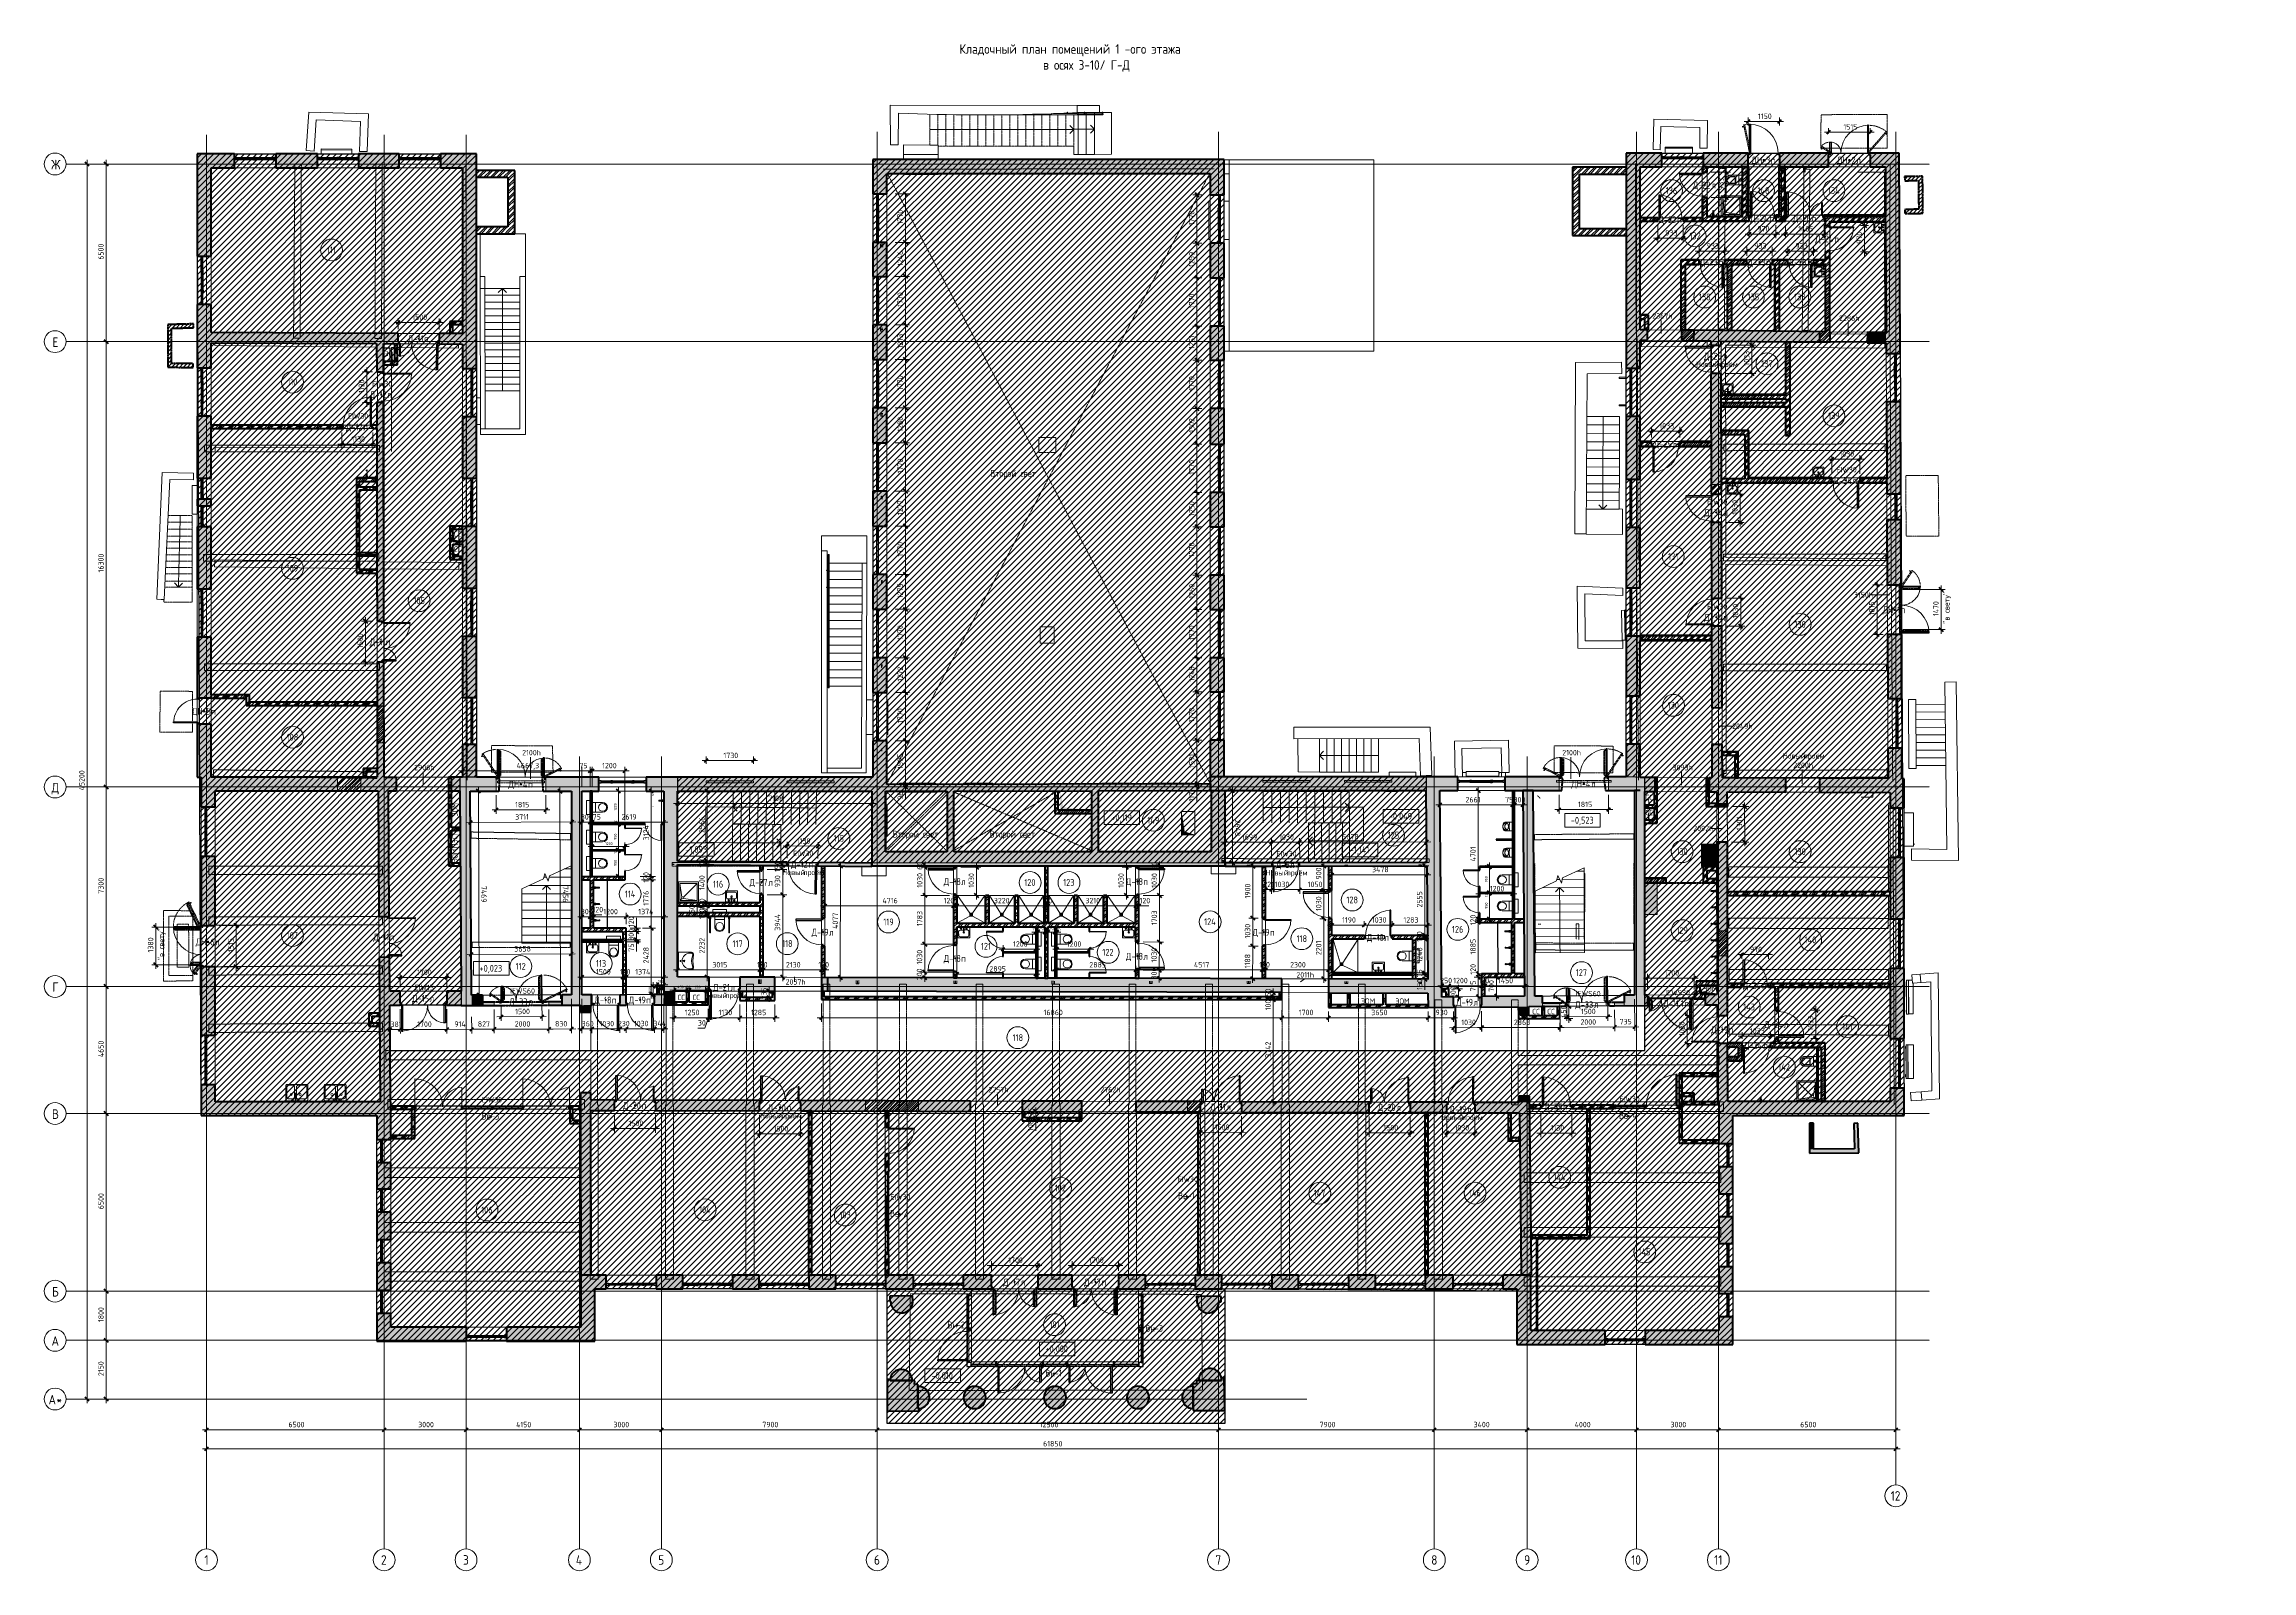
# Model space of a CAD drawing. Header units: millimetres. Extents: x -11886 to 379896, y -8130 to 47743.
# Drawn here: x -11886 to 68941, y -8130 to 47743 of the extents above; entities that cross this region are included whole.
import ezdxf

# ---------------------------------------------------------------- set-up
doc = ezdxf.new("R2010")
doc.units = ezdxf.units.MM
for name, pattern in [('ADSK_Линия сетки', [25, 20, -2.5, 0, -2.5]), ('ADSK_Сверху', [4.5, 3, -1.5]), ('ADSK_Снесено', [4.5, 3, -1.5]), ('ADSK_Штриховая_ш2 п1', [3, 2, -1]), ('ADSK_Штриховая_ш3 п1_5', [4.5, 3, -1.5])]:
    doc.linetypes.add(name, pattern=pattern)
for name, color, linetype, lineweight, true_color in [('_ Окна', 5, 'Continuous', 30, 0x0000ff), ('Витраж', 5, 'Continuous', 18, 0x0000ff), ('Двери', 5, 'Continuous', 18, 0x0000ff), ('Линии', 7, 'Continuous', 9, 0x00a600), ('Линии разделители', 5, 'Continuous', 40, 0x0000ff), ('Обобщенные модели', 5, 'Continuous', 18, 0x0000ff), ('Оборудование', 5, 'Continuous', 18, 0x0000ff), ('Ограждение', 5, 'Continuous', 18, 0x0000ff), ('Окна', 5, 'Continuous', 18, 0x0000ff), ('Панели витража', 5, 'Continuous', 18, 0x0000ff), ('Сантехника', 5, 'Continuous', 18, 0x0000ff), ('Сантехническое оборудование', 5, 'Continuous', 9, 0x0000ff), ('Стены внутренние', 5, 'Continuous', 18, 0x0000ff), ('Стены наружные', 1, 'ADSK_Снесено', 18, 0xff0000), ('Стены штриховка', 5, 'Continuous', 18, 0x0000ff)]:
    doc.layers.add(name, color=color, linetype=linetype, lineweight=lineweight, true_color=true_color)
for name, color, linetype, lineweight in [('Аннотация', 7, 'Continuous', 9), ('Каркас', 7, 'Continuous', 18), ('Лестницы', 7, 'Continuous', 18), ('Марки', 7, 'Continuous', 20), ('Марки дверей', 7, 'Continuous', 20), ('Марки помещений', 7, 'Continuous', 20), ('Оси', 7, 'Continuous', 9), ('Отметки', 7, 'Continuous', 9), ('Перекрытие', 7, 'Continuous', 18), ('Размеры', 7, 'Continuous', 9), ('Размеры-100', 7, 'Continuous', 9), ('Стены', 7, 'Continuous', 18), ('Стены разрез', 7, 'Continuous', 40), ('Стрелки вверх', 7, 'Continuous', 18), ('Узлы', 7, 'Continuous', 18)]:
    doc.layers.add(name, color=color, linetype=linetype, lineweight=lineweight)
doc.styles.add('GOST Common', font='GOST_Common.ttf', dxfattribs={"width": 0.9, "height": 350})
doc.styles.add('GOST Common_1', font='GOST_Common.ttf', dxfattribs={"width": 0.9, "height": 200})
doc.styles.add('GOST Common_2', font='GOST_Common.ttf', dxfattribs={"width": 0.9, "height": 250})
doc.styles.add('GOST Common_3', font='GOST_Common.ttf', dxfattribs={"width": 0.9, "height": 100})
doc.dimstyles.new('ADSK_Основной_1_мм_Округление_до_1_мм_2', dxfattribs={"dimscale": 304.8, "dimtxt": 100.5715, "dimasz": 0.463911, "dimexe": 0.492126, "dimexo": 0.492126, "dimgap": 0.098425, "dimtad": 1, "dimdec": 0, "dimdsep": 46, "dimtxsty": 'GOST Common_3', "dimblk1": 'OBLIQUE', "dimblk2": 'OBLIQUE', "dimsah": 1, "dimcen": 0.09, "dimdle": 0.492126, "dimazin": 2, "dimtfac": 1, "dimtdec": 4, "dimtix": 1, "dimtmove": 0, "dimatfit": 3, "dimfxl": 1, "dimtvp": 1, "dimtolj": 1, "dimtzin": 0, "dimlwd": 20, "dimlwe": 20, "dimarcsym": 2})
doc.dimstyles.new('ADSK_Основной_1_мм_Округление_до_1_мм_2_1', dxfattribs={"dimscale": 304.8, "dimtxt": 100.5715, "dimasz": 0.463911, "dimexe": 0.492126, "dimexo": 0.492126, "dimgap": 0.098425, "dimtad": 1, "dimdec": 0, "dimdsep": 46, "dimtxsty": 'GOST Common_3', "dimblk1": 'OBLIQUE', "dimblk2": 'OBLIQUE', "dimsah": 1, "dimcen": 0.09, "dimdle": 0.492126, "dimazin": 2, "dimtfac": 1, "dimtdec": 4, "dimtix": 1, "dimtmove": 1, "dimatfit": 3, "dimfxl": 1, "dimtvp": 1, "dimtolj": 1, "dimtzin": 0, "dimlwd": 20, "dimlwe": 20, "dimarcsym": 2})
doc.dimstyles.new('ADSK_Основной_2_мм', dxfattribs={"dimscale": 304.8, "dimtxt": 201.142999, "dimasz": 0.463911, "dimexe": 0.492126, "dimexo": 0.492126, "dimgap": 0.098425, "dimtad": 1, "dimdec": 1, "dimrnd": 0.1, "dimdsep": 46, "dimtxsty": 'GOST Common_1', "dimblk1": 'OBLIQUE', "dimblk2": 'OBLIQUE', "dimsah": 1, "dimcen": 0.09, "dimdle": 0.492126, "dimazin": 2, "dimtfac": 1, "dimtdec": 4, "dimtix": 1, "dimtmove": 0, "dimatfit": 3, "dimfxl": 1, "dimtvp": 1, "dimtolj": 1, "dimtzin": 0, "dimlwd": 20, "dimlwe": 20, "dimarcsym": 2})
doc.dimstyles.new('ADSK_Основной_2_мм_1', dxfattribs={"dimscale": 304.8, "dimtxt": 201.142999, "dimasz": 0.463911, "dimexe": 0.492126, "dimexo": 0.492126, "dimgap": 0.098425, "dimtad": 1, "dimdec": 1, "dimrnd": 0.1, "dimdsep": 46, "dimtxsty": 'GOST Common_1', "dimblk1": 'OBLIQUE', "dimblk2": 'OBLIQUE', "dimsah": 1, "dimcen": 0.09, "dimdle": 0.492126, "dimazin": 2, "dimtfac": 1, "dimtdec": 4, "dimtix": 1, "dimtmove": 1, "dimatfit": 3, "dimfxl": 1, "dimtvp": 1, "dimtolj": 1, "dimtzin": 0, "dimlwd": 20, "dimlwe": 20, "dimarcsym": 2})
doc.dimstyles.new('ADSK_Основной_2_мм_Округление_до_1_мм', dxfattribs={"dimscale": 304.8, "dimtxt": 201.142999, "dimasz": 0.463911, "dimexe": 0.492126, "dimexo": 0.492126, "dimgap": 0.098425, "dimtad": 1, "dimdec": 0, "dimdsep": 46, "dimtxsty": 'GOST Common_1', "dimblk1": 'OBLIQUE', "dimblk2": 'OBLIQUE', "dimsah": 1, "dimcen": 0.09, "dimdle": 0.492126, "dimazin": 2, "dimtfac": 1, "dimtdec": 4, "dimtix": 1, "dimtmove": 0, "dimatfit": 3, "dimfxl": 1, "dimtvp": 1, "dimtolj": 1, "dimtzin": 0, "dimlwd": 20, "dimlwe": 20, "dimarcsym": 2})
doc.dimstyles.new('ADSK_Основной_2_мм_Округление_до_1_мм_1', dxfattribs={"dimscale": 304.8, "dimtxt": 201.142999, "dimasz": 0.463911, "dimexe": 0.492126, "dimexo": 0.492126, "dimgap": 0.098425, "dimtad": 1, "dimdec": 0, "dimdsep": 46, "dimtxsty": 'GOST Common_1', "dimblk1": 'OBLIQUE', "dimblk2": 'OBLIQUE', "dimsah": 1, "dimcen": 0.09, "dimdle": 0.492126, "dimazin": 2, "dimtfac": 1, "dimtdec": 4, "dimtix": 1, "dimtmove": 1, "dimatfit": 3, "dimfxl": 1, "dimtvp": 1, "dimtolj": 1, "dimtzin": 0, "dimlwd": 20, "dimlwe": 20, "dimarcsym": 2})
pattern_1 = [(45, (0, 0), (-70.71068, 70.71068), [])]
pattern_2 = [(45, (0, 0), (-117.8655, 117.8655), []), (45, (78.58, 0), (-117.8655, 117.8655), [])]
pattern_3 = [(45, (0, 0), (-179.6051, 179.6051), []), (45, (63.5, 0), (0, 359.2102), []), (45, (-63.5, 0), (0, 359.2102), [])]
pattern_4 = [(45, (0, 0), (-35.35534, 35.35534), []), (135, (0, 0), (-35.35534, -35.35534), [])]
pattern_5 = [(45, (0, 0), (-106.06602, 106.06602), []), (135, (0, 0), (-106.06602, -106.06602), [])]
pattern_6 = [(45, (0, 84876.59), (-112.2532, 112.2532), [])]

msp = doc.modelspace()

# ---------------------------------------------------------------- texts
at = {"layer": 'Аннотация', "attachment_point": 1}
for s, insert, char_height, width, style in [('Кладочный план помещений 1 -ого этажа \\P                в осях 3-10/ Г-Д', (21625.64, 47740.48), 350, 10143.7627, 'GOST Common_2'), ('2367h', (46989.61, 37891.82), 200, 786.4554, 'GOST Common_1'), ('2286h', (53829.17, 37814.35), 200, 793.6706, 'GOST Common_1'), ('ЭОМ', (573.46, 36518.03), 200, 555.5694, 'GOST Common_1'), ('Второй', (22754.16, 32159.36), 250, 1248.2274, 'GOST Common_2'), ('\\fGOST Common|b0|i0|c204|p34|;\\W.9; ', (23784.05, 32159.36), 250, 93.7974, 'GOST Common_2'), ('свет', (23861.44, 32159.36), 250, 800.8858, 'GOST Common_2'), ('СС', (3119.42, 29914.54), 200, 317.4683, 'GOST Common_1'), ('СС', (3119.42, 29364.54), 200, 317.4683, 'GOST Common_1'), ('3150h', (54372.27, 27686.3), 200, 735.9491, 'GOST Common_1'), ('2049h', (49916, 22882.45), 200, 815.3162, 'GOST Common_1'), ('2100h', (5614.93, 21913.86), 200, 743.1643, 'GOST Common_1'), ('2100h', (43694.93, 21913.86), 200, 743.1643, 'GOST Common_1'), ('2906h', (1659.88, 21368.48), 200, 793.6706, 'GOST Common_1'), ('3093h', (47729.76, 21368.48), 200, 779.2402, 'GOST Common_1'), ('Новый', (51765.5, 21796.4), 200, 836.9617, 'GOST Common_1'), ('2200h', (52152.45, 21452.45), 200, 793.6706, 'GOST Common_1'), ('\\fGOST Common|b0|i0|c204|p34|;\\W.9; ', (52456.06, 21796.4), 200, 79.3671, 'GOST Common_1'), ('проём', (52521.54, 21796.4), 200, 815.3162, 'GOST Common_1'), ('СС', (46740.73, 20272.9), 200, 317.4683, 'GOST Common_1'), ('СС', (46740.73, 19722.9), 200, 317.4683, 'GOST Common_1'), ('Второй', (19180.66, 18955.53), 250, 1248.2274, 'GOST Common_2'), ('\\fGOST Common|b0|i0|c204|p34|;\\W.9; ', (20210.55, 18955.53), 250, 93.7974, 'GOST Common_2'), ('свет', (20287.95, 18955.53), 250, 800.8858, 'GOST Common_2'), ('Второй', (22726.44, 18955.53), 250, 1248.2274, 'GOST Common_2'), ('\\fGOST Common|b0|i0|c204|p34|;\\W.9; ', (23756.33, 18955.53), 250, 93.7974, 'GOST Common_2'), ('свет', (23833.72, 18955.53), 250, 800.8858, 'GOST Common_2'), ('2092h', (48490.81, 19139.46), 200, 793.6706, 'GOST Common_1'), ('2011h', (33960.58, 13780.69), 200, 692.658, 'GOST Common_1'), ('СС', (11302.5, 12955.4), 200, 317.4683, 'GOST Common_1'), ('СС', (11852.5, 12955.4), 200, 317.4683, 'GOST Common_1'), ('2037h', (15260.18, 13523.67), 200, 786.4554, 'GOST Common_1'), ('ЭОМ', (48854.32, 13268.96), 200, 555.5694, 'GOST Common_1'), ('ЭОМ', (36325.92, 12819.47), 200, 555.5694, 'GOST Common_1'), ('ЭОМ', (37585.92, 12819.47), 200, 555.5694, 'GOST Common_1'), ('СС', (42597.32, 12437.21), 200, 317.4683, 'GOST Common_1'), ('СС', (43147.32, 12437.21), 200, 317.4683, 'GOST Common_1'), ('2757h', (22684.42, 9579), 200, 793.6706, 'GOST Common_1'), ('2762h', (26784.42, 9579), 200, 793.6706, 'GOST Common_1'), ('\\fGOST Common|b0|i0|c204|p34|;\\W.9; ', (59731.65, 786.97), 250, 93.7974, 'GOST Common_2'), ('\\fGOST Common|b0|i0|c204|p34|;\\W.9; ', (60505.56, 363.64), 250, 93.7974, 'GOST Common_2'), ('\\fGOST Common|b0|i0|c204|p34|;\\W.9; ', (61815.24, 786.97), 250, 93.7974, 'GOST Common_2'), ('\\fGOST Common|b0|i0|c204|p34|;\\W.9; ', (62089.09, 363.64), 250, 93.7974, 'GOST Common_2'), ('\\fGOST Common|b0|i0|c204|p34|;\\W.9; ', (63035.63, 786.97), 250, 93.7974, 'GOST Common_2'), ('\\fGOST Common|b0|i0|c204|p34|;\\W.9; ', (63595.23, 786.97), 250, 93.7974, 'GOST Common_2'), ('\\fGOST Common|b0|i0|c204|p34|;\\W.9; ', (64815.62, 786.97), 250, 93.7974, 'GOST Common_2'), ('\\fGOST Common|b0|i0|c204|p34|;\\W.9; ', (65125.18, 363.64), 250, 93.7974, 'GOST Common_2'), ('\\fGOST Common|b0|i0|c204|p34|;\\W.9; ', (65541.9, 363.64), 250, 93.7974, 'GOST Common_2'), ('\\fGOST Common|b0|i0|c204|p34|;\\W.9; ', (65857.42, 786.97), 250, 93.7974, 'GOST Common_2'), ('\\fGOST Common|b0|i0|c204|p34|;\\W.9; ', (66827.77, 363.64), 250, 93.7974, 'GOST Common_2'), ('\\fGOST Common|b0|i0|c204|p34|;\\W.9; ', (67065.9, 363.64), 250, 93.7974, 'GOST Common_2'), ('\\fGOST Common|b0|i0|c204|p34|;\\W.9; ', (67304.02, 363.64), 250, 93.7974, 'GOST Common_2'), ('\\fGOST Common|b0|i0|c204|p34|;\\W.9; ', (68536.32, 786.97), 250, 93.7974, 'GOST Common_2'), ('\\fGOST Common|b0|i0|c204|p34|;\\W.9; ', (68941.13, 786.97), 250, 93.7974, 'GOST Common_2'), ('\\fGOST Common|b0|i0|c204|p34|;\\W.9; ', (60731.77, -59.7), 250, 93.7974, 'GOST Common_2'), ('\\fGOST Common|b0|i0|c204|p34|;\\W.9; ', (62422.46, -59.7), 250, 93.7974, 'GOST Common_2'), ('\\fGOST Common|b0|i0|c204|p34|;\\W.9; ', (64148.87, -59.7), 250, 93.7974, 'GOST Common_2'), ('\\fGOST Common|b0|i0|c204|p34|;\\W.9; ', (64386.99, -59.7), 250, 93.7974, 'GOST Common_2'), ('\\fGOST Common|b0|i0|c204|p34|;\\W.9; ', (65827.65, -59.7), 250, 93.7974, 'GOST Common_2'), ('\\fGOST Common|b0|i0|c204|p34|;\\W.9; ', (67048.04, -59.7), 250, 93.7974, 'GOST Common_2')]:
    msp.add_mtext(s, dxfattribs=dict(at, insert=insert, char_height=char_height, width=width, style=style))
at = {"layer": 'Аннотация', "char_height": 200, "attachment_point": 1, "rotation": 90, "style": 'GOST Common_1'}
for s, insert, width in [('ЭОМ', (3050.21, 19480.88), 555.5694), ('ПЭСПЗ', (3050.21, 18309.34), 858.6073), ('ЭОМ', (3050.21, 17785.47), 555.5694), ('\\fGOST Common|b0|i0|c204|p34|;\\W.9; ', (3050.21, 18243.86), 79.3671)]:
    msp.add_mtext(s, dxfattribs=dict(at, insert=insert, width=width))
at = {"layer": 'Марки', "lineweight": 9, "attachment_point": 1}
for s, insert, char_height, width, style in [('EIW30', (4139.41, 9212.72), 200, 779.2402, 'GOST Common_1'), ('EIW30', (45789.73, 9237.75), 200, 779.2402, 'GOST Common_1'), ('Вв', (4127.26, 8636.08), 250, 418.4809, 'GOST Common_2'), ('-3', (4472.54, 8636.08), 250, 389.6201, 'GOST Common_2'), ('Вв', (45768.58, 8661.11), 250, 418.4809, 'GOST Common_2'), ('-4', (46113.87, 8661.11), 250, 411.2657, 'GOST Common_2'), ('EIW30', (29616.43, 6298.26), 200, 779.2402, 'GOST Common_1'), ('Вв', (29628.13, 5721.62), 250, 418.4809, 'GOST Common_2'), ('-1', (29973.41, 5721.62), 250, 331.8986, 'GOST Common_2'), ('Вв', (19079.42, 5077.61), 250, 418.4809, 'GOST Common_2'), ('EIW30', (19091.57, 5654.26), 200, 779.2402, 'GOST Common_1'), ('-2', (19424.7, 5077.61), 250, 389.6201, 'GOST Common_2'), ('Вн', (21183.48, 995.65), 250, 418.4809, 'GOST Common_2'), ('-2', (21528.76, 995.65), 250, 389.6201, 'GOST Common_2'), ('Вн', (28429.83, 870.28), 250, 418.4809, 'GOST Common_2'), ('-3', (28775.11, 870.28), 250, 389.6201, 'GOST Common_2'), ('Вн', (24769.09, -770.1), 250, 418.4809, 'GOST Common_2'), ('-1', (25114.37, -770.1), 250, 331.8986, 'GOST Common_2')]:
    msp.add_mtext(s, dxfattribs=dict(at, insert=insert, char_height=char_height, width=width, style=style))
at = {"layer": 'Марки дверей', "lineweight": 9, "attachment_point": 1}
for s, insert, char_height, width, style in [('ДН', (50625.5, 43621.22), 250, 461.772, 'GOST Common_2'), ('-3', (51006.5, 43621.22), 250, 389.6201, 'GOST Common_2'), ('\\fGOST Common|b0|i0|c204|p34|;\\W.9;п', (51327.97, 43621.22), 250, 194.8101, 'GOST Common_2'), ('ДН', (53755.23, 43621.22), 250, 461.772, 'GOST Common_2'), ('-2', (54136.23, 43621.22), 250, 389.6201, 'GOST Common_2'), ('\\fGOST Common|b0|i0|c204|p34|;\\W.9;л', (54457.7, 43621.22), 250, 194.8101, 'GOST Common_2'), ('\\fGOST Common|b0|i0|c204|p34|;\\W.9;Д', (48470.32, 42709.11), 250, 245.3164, 'GOST Common_2'), ('-22', (48672.73, 42709.11), 250, 584.4302, 'GOST Common_2'), ('\\fGOST Common|b0|i0|c204|p34|;\\W.9;л', (49154.93, 42709.11), 250, 194.8101, 'GOST Common_2'), ('\\fGOST Common|b0|i0|c204|p34|;\\W.9;Д', (47214.97, 41443.11), 250, 245.3164, 'GOST Common_2'), ('-22', (47417.38, 41443.11), 250, 584.4302, 'GOST Common_2'), ('\\fGOST Common|b0|i0|c204|p34|;\\W.9;п', (47899.58, 41443.11), 250, 194.8101, 'GOST Common_2'), ('\\fGOST Common|b0|i0|c204|p34|;\\W.9;Д', (50578.5, 41489.61), 250, 245.3164, 'GOST Common_2'), ('-24', (50780.91, 41489.61), 250, 606.0757, 'GOST Common_2'), ('\\fGOST Common|b0|i0|c204|p34|;\\W.9;п', (51280.97, 41489.61), 250, 194.8101, 'GOST Common_2'), ('\\fGOST Common|b0|i0|c204|p34|;\\W.9;Д', (52135, 41489.61), 250, 245.3164, 'GOST Common_2'), ('-26', (52337.41, 41489.61), 250, 584.4302, 'GOST Common_2'), ('\\fGOST Common|b0|i0|c204|p34|;\\W.9;п', (52819.61, 41489.61), 250, 194.8101, 'GOST Common_2'), ('\\fGOST Common|b0|i0|c204|p34|;\\W.9;Д', (52954.47, 40741.11), 250, 245.3164, 'GOST Common_2'), ('-24', (53156.88, 40741.11), 250, 606.0757, 'GOST Common_2'), ('\\fGOST Common|b0|i0|c204|p34|;\\W.9;п', (53656.94, 40741.11), 250, 194.8101, 'GOST Common_2'), ('\\fGOST Common|b0|i0|c204|p34|;\\W.9;Д', (48731.97, 39880.49), 250, 245.3164, 'GOST Common_2'), ('-23', (48934.38, 39880.49), 250, 584.4302, 'GOST Common_2'), ('\\fGOST Common|b0|i0|c204|p34|;\\W.9;п', (49416.58, 39880.49), 250, 194.8101, 'GOST Common_2'), ('\\fGOST Common|b0|i0|c204|p34|;\\W.9;Д', (50474.47, 39880.49), 250, 245.3164, 'GOST Common_2'), ('-23', (50676.88, 39880.49), 250, 584.4302, 'GOST Common_2'), ('\\fGOST Common|b0|i0|c204|p34|;\\W.9;п', (51159.08, 39880.49), 250, 194.8101, 'GOST Common_2'), ('\\fGOST Common|b0|i0|c204|p34|;\\W.9;Д', (51980.73, 39880.49), 250, 245.3164, 'GOST Common_2'), ('-23', (52183.14, 39880.49), 250, 584.4302, 'GOST Common_2'), ('\\fGOST Common|b0|i0|c204|p34|;\\W.9;п', (52665.34, 39880.49), 250, 194.8101, 'GOST Common_2'), ('\\fGOST Common|b0|i0|c204|p34|;\\W.9;Д', (1433.16, 37083.1), 250, 245.3164, 'GOST Common_2'), ('-11', (1635.57, 37083.1), 250, 468.9872, 'GOST Common_2'), ('\\fGOST Common|b0|i0|c204|p34|;\\W.9;п', (2022.52, 37083.1), 250, 194.8101, 'GOST Common_2'), ('\\fGOST Common|b0|i0|c204|p34|;\\W.9;Д', (48882.9, 36448.56), 250, 245.3164, 'GOST Common_2'), ('-25', (49085.31, 36448.56), 250, 584.4302, 'GOST Common_2'), ('\\fGOST Common|b0|i0|c204|p34|;\\W.9;л', (49567.51, 36448.56), 250, 194.8101, 'GOST Common_2'), ('Новый', (48591.3, 36129.66), 200, 836.9617, 'GOST Common_1'), ('\\fGOST Common|b0|i0|c204|p34|;\\W.9; ', (49281.86, 36129.66), 200, 79.3671, 'GOST Common_1'), ('проём', (49347.35, 36129.66), 200, 815.3162, 'GOST Common_1'), ('\\fGOST Common|b0|i0|c204|p34|;\\W.9;Д', (39.29, 35038.39), 250, 245.3164, 'GOST Common_2'), ('EIW30', (116.69, 35413.79), 200, 779.2402, 'GOST Common_1'), ('-12', (241.69, 35038.39), 250, 526.7087, 'GOST Common_2'), ('\\fGOST Common|b0|i0|c204|p34|;\\W.9;п', (676.27, 35038.39), 250, 194.8101, 'GOST Common_2'), ('EIW30', (-761.12, 34231.7), 200, 779.2402, 'GOST Common_1'), ('\\fGOST Common|b0|i0|c204|p34|;\\W.9;Д', (-838.52, 33856.3), 250, 245.3164, 'GOST Common_2'), ('-12', (-636.11, 33856.3), 250, 526.7087, 'GOST Common_2'), ('\\fGOST Common|b0|i0|c204|p34|;\\W.9;л', (-201.53, 33856.3), 250, 194.8101, 'GOST Common_2'), ('\\fGOST Common|b0|i0|c204|p34|;\\W.9;Д', (47042.9, 33225.24), 250, 245.3164, 'GOST Common_2'), ('-25', (47245.31, 33225.24), 250, 584.4302, 'GOST Common_2'), ('\\fGOST Common|b0|i0|c204|p34|;\\W.9;л', (47727.51, 33225.24), 250, 194.8101, 'GOST Common_2'), ('\\fGOST Common|b0|i0|c204|p34|;\\W.9;Д', (53626.71, 31895.08), 250, 245.3164, 'GOST Common_2'), ('EIW30', (53736.96, 32270.48), 200, 779.2402, 'GOST Common_1'), ('-34', (53829.12, 31895.08), 250, 606.0757, 'GOST Common_2'), ('\\fGOST Common|b0|i0|c204|p34|;\\W.9;п', (54329.18, 31895.08), 250, 194.8101, 'GOST Common_2'), ('\\fGOST Common|b0|i0|c204|p34|;\\W.9;Д', (48889.39, 30717.4), 250, 245.3164, 'GOST Common_2'), ('EIW30', (48999.64, 31092.8), 200, 779.2402, 'GOST Common_1'), ('-34', (49091.79, 30717.4), 250, 606.0757, 'GOST Common_2'), ('\\fGOST Common|b0|i0|c204|p34|;\\W.9;л', (49591.85, 30717.4), 250, 194.8101, 'GOST Common_2'), ('\\fGOST Common|b0|i0|c204|p34|;\\W.9;Д', (48889.39, 26884.99), 250, 245.3164, 'GOST Common_2'), ('EIW30', (48999.64, 27260.39), 200, 779.2402, 'GOST Common_1'), ('-34', (49091.79, 26884.99), 250, 606.0757, 'GOST Common_2'), ('\\fGOST Common|b0|i0|c204|p34|;\\W.9;п', (49591.85, 26884.99), 250, 194.8101, 'GOST Common_2'), ('ДН', (55424.94, 27165.55), 250, 461.772, 'GOST Common_2'), ('-1', (55805.94, 27165.55), 250, 331.8986, 'GOST Common_2'), ('\\fGOST Common|b0|i0|c204|p34|;\\W.9;л', (56079.78, 27165.55), 250, 194.8101, 'GOST Common_2'), ('\\fGOST Common|b0|i0|c204|p34|;\\W.9;Д', (36.23, 25992.42), 250, 245.3164, 'GOST Common_2'), ('-11', (238.63, 25992.42), 250, 468.9872, 'GOST Common_2'), ('\\fGOST Common|b0|i0|c204|p34|;\\W.9;п', (625.59, 25992.42), 250, 194.8101, 'GOST Common_2'), ('ДН', (-6472.58, 23453.83), 250, 461.772, 'GOST Common_2'), ('-5', (-6091.58, 23453.83), 250, 389.6201, 'GOST Common_2'), ('\\fGOST Common|b0|i0|c204|p34|;\\W.9;п', (-5770.11, 23453.83), 250, 194.8101, 'GOST Common_2'), ('ДН', (5112.91, 20780.64), 250, 461.772, 'GOST Common_2'), ('-4', (5493.91, 20780.64), 250, 411.2657, 'GOST Common_2'), ('\\fGOST Common|b0|i0|c204|p34|;\\W.9;п', (5833.24, 20780.64), 250, 194.8101, 'GOST Common_2'), ('ДН', (44026.65, 20796.07), 250, 461.772, 'GOST Common_2'), ('-4', (44407.65, 20796.07), 250, 411.2657, 'GOST Common_2'), ('\\fGOST Common|b0|i0|c204|p34|;\\W.9;л', (44746.98, 20796.07), 250, 194.8101, 'GOST Common_2'), ('\\fGOST Common|b0|i0|c204|p34|;\\W.9;Д', (15458.26, 17851.07), 250, 245.3164, 'GOST Common_2'), ('EIW30', (15535.66, 18226.47), 200, 779.2402, 'GOST Common_1'), ('-12', (15660.66, 17851.07), 250, 526.7087, 'GOST Common_2'), ('\\fGOST Common|b0|i0|c204|p34|;\\W.9;Д', (33207.05, 17838.59), 250, 245.3164, 'GOST Common_2'), ('EIW30', (33228.2, 18214), 200, 779.2402, 'GOST Common_1'), ('-5', (33409.46, 17838.59), 250, 389.6201, 'GOST Common_2'), ('\\fGOST Common|b0|i0|c204|p34|;\\W.9;Д', (13940.41, 17190.87), 250, 245.3164, 'GOST Common_2'), ('-27', (14142.81, 17190.87), 250, 584.4302, 'GOST Common_2'), ('\\fGOST Common|b0|i0|c204|p34|;\\W.9;л', (14625.02, 17190.87), 250, 194.8101, 'GOST Common_2'), ('Новый', (15142.81, 17532.17), 200, 836.9617, 'GOST Common_1'), ('\\fGOST Common|b0|i0|c204|p34|;\\W.9; ', (15833.37, 17532.17), 200, 79.3671, 'GOST Common_1'), ('проём', (15898.85, 17532.17), 200, 815.3162, 'GOST Common_1'), ('\\fGOST Common|b0|i0|c204|p34|;\\W.9;п', (16095.24, 17851.07), 250, 194.8101, 'GOST Common_2'), ('\\fGOST Common|b0|i0|c204|p34|;\\W.9;Д', (21049.81, 17219.18), 250, 245.3164, 'GOST Common_2'), ('-18', (21252.22, 17219.18), 250, 526.7087, 'GOST Common_2'), ('\\fGOST Common|b0|i0|c204|p34|;\\W.9;л', (21686.8, 17219.18), 250, 194.8101, 'GOST Common_2'), ('\\fGOST Common|b0|i0|c204|p34|;\\W.9;Д', (27719.81, 17219.81), 250, 245.3164, 'GOST Common_2'), ('-18', (27922.22, 17219.81), 250, 526.7087, 'GOST Common_2'), ('\\fGOST Common|b0|i0|c204|p34|;\\W.9;п', (28356.8, 17219.81), 250, 194.8101, 'GOST Common_2'), ('Новый', (32835.35, 17519.69), 200, 836.9617, 'GOST Common_1'), ('\\fGOST Common|b0|i0|c204|p34|;\\W.9; ', (33525.91, 17519.69), 200, 79.3671, 'GOST Common_1'), ('проём', (33591.4, 17519.69), 200, 815.3162, 'GOST Common_1'), ('\\fGOST Common|b0|i0|c204|p34|;\\W.9;л', (33730.93, 17838.59), 250, 194.8101, 'GOST Common_2'), ('\\fGOST Common|b0|i0|c204|p34|;\\W.9;Д', (16214.09, 15366.92), 250, 245.3164, 'GOST Common_2'), ('-19', (16416.5, 15366.92), 250, 526.7087, 'GOST Common_2'), ('\\fGOST Common|b0|i0|c204|p34|;\\W.9;Д', (32356.39, 15361.86), 250, 245.3164, 'GOST Common_2'), ('-19', (32558.8, 15361.86), 250, 526.7087, 'GOST Common_2'), ('ДН', (-6334.87, 15011.43), 250, 461.772, 'GOST Common_2'), ('-6', (-5953.87, 15011.43), 250, 389.6201, 'GOST Common_2'), ('\\fGOST Common|b0|i0|c204|p34|;\\W.9;л', (-5632.4, 15011.43), 250, 194.8101, 'GOST Common_2'), ('\\fGOST Common|b0|i0|c204|p34|;\\W.9;Д', (171.63, 15189.24), 250, 245.3164, 'GOST Common_2'), ('-11', (374.04, 15189.24), 250, 468.9872, 'GOST Common_2'), ('\\fGOST Common|b0|i0|c204|p34|;\\W.9;п', (760.99, 15189.24), 250, 194.8101, 'GOST Common_2'), ('\\fGOST Common|b0|i0|c204|p34|;\\W.9;л', (16851.08, 15366.92), 250, 194.8101, 'GOST Common_2'), ('\\fGOST Common|b0|i0|c204|p34|;\\W.9;п', (32993.38, 15361.86), 250, 194.8101, 'GOST Common_2'), ('\\fGOST Common|b0|i0|c204|p34|;\\W.9;Д', (36541.39, 15175.78), 250, 245.3164, 'GOST Common_2'), ('-18', (36743.8, 15175.78), 250, 526.7087, 'GOST Common_2'), ('\\fGOST Common|b0|i0|c204|p34|;\\W.9;л', (37178.38, 15175.78), 250, 194.8101, 'GOST Common_2'), ('\\fGOST Common|b0|i0|c204|p34|;\\W.9;Д', (21049.81, 14406.05), 250, 245.3164, 'GOST Common_2'), ('-18', (21252.22, 14406.05), 250, 526.7087, 'GOST Common_2'), ('\\fGOST Common|b0|i0|c204|p34|;\\W.9;п', (21686.8, 14406.05), 250, 194.8101, 'GOST Common_2'), ('\\fGOST Common|b0|i0|c204|p34|;\\W.9;Д', (27719.81, 14486.92), 250, 245.3164, 'GOST Common_2'), ('-18', (27922.22, 14486.92), 250, 526.7087, 'GOST Common_2'), ('\\fGOST Common|b0|i0|c204|p34|;\\W.9;л', (28356.8, 14486.92), 250, 194.8101, 'GOST Common_2'), ('\\fGOST Common|b0|i0|c204|p34|;\\W.9;Д', (1585.72, 12943.23), 250, 245.3164, 'GOST Common_2'), ('EIW15', (1681.12, 13318.63), 200, 735.9491, 'GOST Common_1'), ('-15', (1788.13, 12943.23), 250, 526.7087, 'GOST Common_2'), ('IEWS60', (5175.55, 13193.44), 200, 966.8351, 'GOST Common_1'), ('Новый', (12289.47, 13032.03), 200, 836.9617, 'GOST Common_1'), ('\\fGOST Common|b0|i0|c204|p34|;\\W.9;Д', (12604.92, 13350.93), 250, 245.3164, 'GOST Common_2'), ('-21', (12807.32, 13350.93), 250, 526.7087, 'GOST Common_2'), ('\\fGOST Common|b0|i0|c204|p34|;\\W.9; ', (12980.03, 13032.03), 200, 79.3671, 'GOST Common_1'), ('проём', (13045.51, 13032.03), 200, 815.3162, 'GOST Common_1'), ('\\fGOST Common|b0|i0|c204|p34|;\\W.9;л', (13241.9, 13350.93), 250, 194.8101, 'GOST Common_2'), ('IEWS60', (44192.46, 13092.57), 200, 966.8351, 'GOST Common_1'), ('IEWS30', (47465.29, 13130.7), 200, 959.6199, 'GOST Common_1'), ('\\fGOST Common|b0|i0|c204|p34|;\\W.9;Д', (50307.91, 13414.73), 250, 245.3164, 'GOST Common_2'), ('-24', (50510.31, 13414.73), 250, 606.0757, 'GOST Common_2'), ('\\fGOST Common|b0|i0|c204|p34|;\\W.9;п', (51010.38, 13414.73), 250, 194.8101, 'GOST Common_2'), ('\\fGOST Common|b0|i0|c204|p34|;\\W.9;л', (2222.71, 12943.23), 250, 194.8101, 'GOST Common_2'), ('\\fGOST Common|b0|i0|c204|p34|;\\W.9;Д', (5151.7, 12818.04), 250, 245.3164, 'GOST Common_2'), ('-33', (5354.11, 12818.04), 250, 584.4302, 'GOST Common_2'), ('\\fGOST Common|b0|i0|c204|p34|;\\W.9;л', (5836.31, 12818.04), 250, 194.8101, 'GOST Common_2'), ('\\fGOST Common|b0|i0|c204|p34|;\\W.9;Д', (8260.01, 12881.43), 250, 245.3164, 'GOST Common_2'), ('-18', (8462.42, 12881.43), 250, 526.7087, 'GOST Common_2'), ('\\fGOST Common|b0|i0|c204|p34|;\\W.9;п', (8896.99, 12881.43), 250, 194.8101, 'GOST Common_2'), ('\\fGOST Common|b0|i0|c204|p34|;\\W.9;Д', (9520.41, 12885.27), 250, 245.3164, 'GOST Common_2'), ('-19', (9722.82, 12885.27), 250, 526.7087, 'GOST Common_2'), ('\\fGOST Common|b0|i0|c204|p34|;\\W.9;п', (10157.39, 12885.27), 250, 194.8101, 'GOST Common_2'), ('\\fGOST Common|b0|i0|c204|p34|;\\W.9;Д', (39807.43, 12805.13), 250, 245.3164, 'GOST Common_2'), ('-19', (40009.84, 12805.13), 250, 526.7087, 'GOST Common_2'), ('\\fGOST Common|b0|i0|c204|p34|;\\W.9;л', (40444.42, 12805.13), 250, 194.8101, 'GOST Common_2'), ('\\fGOST Common|b0|i0|c204|p34|;\\W.9;Д', (44168.61, 12717.17), 250, 245.3164, 'GOST Common_2'), ('-33', (44371.01, 12717.17), 250, 584.4302, 'GOST Common_2'), ('\\fGOST Common|b0|i0|c204|p34|;\\W.9;л', (44853.22, 12717.17), 250, 194.8101, 'GOST Common_2'), ('\\fGOST Common|b0|i0|c204|p34|;\\W.9;Д', (47396.89, 12755.3), 250, 245.3164, 'GOST Common_2'), ('-11.1', (47599.3, 12755.3), 250, 685.4428, 'GOST Common_2'), ('\\fGOST Common|b0|i0|c204|p34|;\\W.9;п', (48164.85, 12755.3), 250, 194.8101, 'GOST Common_2'), ('\\fGOST Common|b0|i0|c204|p34|;\\W.9;Д', (49142.84, 11797.31), 250, 245.3164, 'GOST Common_2'), ('-19', (49345.24, 11797.31), 250, 526.7087, 'GOST Common_2'), ('\\fGOST Common|b0|i0|c204|p34|;\\W.9;п', (49779.82, 11797.31), 250, 194.8101, 'GOST Common_2'), ('\\fGOST Common|b0|i0|c204|p34|;\\W.9;Д', (51095.91, 11989.73), 250, 245.3164, 'GOST Common_2'), ('-24', (51298.31, 11989.73), 250, 606.0757, 'GOST Common_2'), ('\\fGOST Common|b0|i0|c204|p34|;\\W.9;л', (51798.38, 11989.73), 250, 194.8101, 'GOST Common_2'), ('\\fGOST Common|b0|i0|c204|p34|;\\W.9;Д', (50349.8, 11222.58), 250, 245.3164, 'GOST Common_2'), ('-24', (50552.2, 11222.58), 250, 606.0757, 'GOST Common_2'), ('\\fGOST Common|b0|i0|c204|p34|;\\W.9;л', (51052.27, 11222.58), 250, 194.8101, 'GOST Common_2'), ('\\fGOST Common|b0|i0|c204|p34|;\\W.9;Д', (9306.52, 9024.01), 250, 245.3164, 'GOST Common_2'), ('-20', (9508.92, 9024.01), 250, 584.4302, 'GOST Common_2'), ('\\fGOST Common|b0|i0|c204|p34|;\\W.9;п', (9991.13, 9024.01), 250, 194.8101, 'GOST Common_2'), ('\\fGOST Common|b0|i0|c204|p34|;\\W.9;Д', (14613.02, 8948.13), 250, 245.3164, 'GOST Common_2'), ('-20', (14815.42, 8948.13), 250, 584.4302, 'GOST Common_2'), ('\\fGOST Common|b0|i0|c204|p34|;\\W.9;Д', (30808.57, 8967.3), 250, 245.3164, 'GOST Common_2'), ('-11', (31010.98, 8967.3), 250, 468.9872, 'GOST Common_2'), ('\\fGOST Common|b0|i0|c204|p34|;\\W.9;л', (31397.93, 8967.3), 250, 194.8101, 'GOST Common_2'), ('\\fGOST Common|b0|i0|c204|p34|;\\W.9;Д', (36940.01, 8950.97), 250, 245.3164, 'GOST Common_2'), ('-20', (37142.42, 8950.97), 250, 584.4302, 'GOST Common_2'), ('\\fGOST Common|b0|i0|c204|p34|;\\W.9;Д', (43040.52, 8970.81), 250, 245.3164, 'GOST Common_2'), ('-35', (43242.92, 8970.81), 250, 584.4302, 'GOST Common_2'), ('\\fGOST Common|b0|i0|c204|p34|;\\W.9;п', (43725.13, 8970.81), 250, 194.8101, 'GOST Common_2'), ('Новый', (14321.42, 8629.22), 200, 836.9617, 'GOST Common_1'), ('\\fGOST Common|b0|i0|c204|p34|;\\W.9; ', (15011.98, 8629.22), 200, 79.3671, 'GOST Common_1'), ('проём', (15077.46, 8629.22), 200, 815.3162, 'GOST Common_1'), ('\\fGOST Common|b0|i0|c204|p34|;\\W.9;п', (15297.63, 8948.13), 250, 194.8101, 'GOST Common_2'), ('\\fGOST Common|b0|i0|c204|p34|;\\W.9;л', (37624.62, 8950.97), 250, 194.8101, 'GOST Common_2'), ('Новый', (39252.42, 8566.72), 200, 836.9617, 'GOST Common_1'), ('\\fGOST Common|b0|i0|c204|p34|;\\W.9;Д', (39567.87, 8885.62), 250, 245.3164, 'GOST Common_2'), ('-19', (39770.27, 8885.62), 250, 526.7087, 'GOST Common_2'), ('\\fGOST Common|b0|i0|c204|p34|;\\W.9; ', (39942.98, 8566.72), 200, 79.3671, 'GOST Common_1'), ('проём', (40008.46, 8566.72), 200, 815.3162, 'GOST Common_1'), ('\\fGOST Common|b0|i0|c204|p34|;\\W.9;л', (40204.85, 8885.62), 250, 194.8101, 'GOST Common_2'), ('\\fGOST Common|b0|i0|c204|p34|;\\W.9;Д', (23226.45, 2558.49), 250, 245.3164, 'GOST Common_2'), ('-17', (23428.86, 2558.49), 250, 526.7087, 'GOST Common_2'), ('\\fGOST Common|b0|i0|c204|p34|;\\W.9;л', (23863.44, 2558.49), 250, 194.8101, 'GOST Common_2'), ('\\fGOST Common|b0|i0|c204|p34|;\\W.9;Д', (26186.45, 2558.49), 250, 245.3164, 'GOST Common_2'), ('-17', (26388.86, 2558.49), 250, 526.7087, 'GOST Common_2'), ('\\fGOST Common|b0|i0|c204|p34|;\\W.9;п', (26823.44, 2558.49), 250, 194.8101, 'GOST Common_2')]:
    msp.add_mtext(s, dxfattribs=dict(at, insert=insert, char_height=char_height, width=width, style=style))
at = {"layer": 'Марки помещений', "lineweight": 9, "char_height": 250, "attachment_point": 1, "style": 'GOST Common_2'}
for s, insert, width in [('136', (47481.79, 42510.04), 526.7087), ('148', (50840.3, 42510.04), 548.3542), ('134', (53419.49, 42510.04), 548.3542), ('132', (48350.27, 40852.44), 526.7087), ('111', (-1531.51, 40339.29), 411.2657), ('138', (48697.69, 38616.59), 526.7087), ('135', (50479.9, 38616.59), 526.7087), ('133', (52178.83, 38616.59), 526.7087), ('137', (50978.75, 36172.43), 526.7087), ('110', (-2982.57, 35500.88), 468.9872), ('139', (53428.04, 34269.33), 526.7087), ('131', (47570.48, 29116.64), 468.9872), ('109', (-3006.42, 28686.58), 526.7087), ('105', (1632.69, 27502.18), 526.7087), ('130', (52192.79, 26635.86), 526.7087), ('130', (47552.06, 23672.4), 526.7087), ('108', (-3006.42, 22505.58), 526.7087), ('149', (28501.54, 19466.48), 548.3542), ('115', (17017.98, 18800.32), 468.9872), ('125', (37305.48, 18916.79), 526.7087), ('130', (47874.81, 18318.09), 526.7087), ('130', (52192.79, 18318.09), 526.7087), ('116', (12599.25, 17125.36), 468.9872), ('120', (23998.37, 17186.5), 526.7087), ('123', (25423.24, 17186.5), 526.7087), ('114', (9372.26, 16765.92), 490.6327), ('128', (35790.04, 16548.56), 526.7087), ('119', (18837.23, 15744.12), 468.9872), ('124', (30582.6, 15750.64), 548.3542), ('126', (39655.37, 15473.25), 526.7087), ('129', (47874.81, 15428.14), 526.7087), ('107', (-3006.42, 15247.18), 526.7087), ('117', (13317.74, 14944.12), 468.9872), ('118', (15132, 14951.15), 468.9872), ('121', (22408.99, 14853.74), 468.9872), ('122', (26857.07, 14632.01), 526.7087), ('118', (33968.17, 15131.82), 468.9872), ('140', (52569.11, 15086.64), 548.3542), ('112', (5375.24, 14117.18), 468.9872), ('113', (8315.47, 14223.54), 468.9872), ('127', (44188.82, 13888.85), 526.7087), ('143', (50320.75, 12629.99), 548.3542), ('118', (23571.27, 11509.98), 468.9872), ('141', (53939.49, 11914.72), 490.6327), ('142', (51603.27, 10429.48), 548.3542), ('102', (25115.24, 6004.75), 526.7087), ('147', (34594.77, 5819.12), 548.3542), ('146', (40280.55, 5819.12), 548.3542), ('144', (43371.27, 6399.59), 569.9998), ('106', (4116.46, 5203.07), 526.7087), ('104', (12090.28, 5207.07), 548.3542), ('103', (17231.86, 5019.11), 526.7087), ('145', (46491.77, 3667.98), 548.3542), ('101', (24918.59, 1006.21), 468.9872)]:
    msp.add_mtext(s, dxfattribs=dict(at, insert=insert, width=width))
at = {"layer": 'Оси', "char_height": 350, "attachment_point": 1, "style": 'GOST Common'}
for s, insert, width in [('\\fGOST Common|b0|i0|c204|p34|;\\W.9;Ж', (-11632.4, 43509.38), 389.6201), ('\\fGOST Common|b0|i0|c204|p34|;\\W.9;Е', (-11584.7, 37009.38), 274.1771), ('\\fGOST Common|b0|i0|c204|p34|;\\W.9;Д', (-11614.4, 20709.38), 346.329), ('\\fGOST Common|b0|i0|c204|p34|;\\W.9;Г', (-11584.7, 13409.38), 274.1771), ('\\fGOST Common|b0|i0|c204|p34|;\\W.9;В', (-11599.55, 8759.38), 310.2531), ('\\fGOST Common|b0|i0|c204|p34|;\\W.9;Б', (-11599.55, 2259.38), 310.2531), ('\\fGOST Common|b0|i0|c204|p34|;\\W.9;А', (-11614.4, 459.38), 346.329), ('\\fGOST Common|b0|i0|c204|p34|;\\W.9;А', (-11724.65, -1690.62), 346.329), ('\\fGOST Common|b0|i0|c204|p34|;\\W.9;*', (-11438.9, -1690.62), 266.9619), ('12', (55718.73, -5212.25), 461.772), ('\\fGOST Common|b0|i0|c204|p34|;\\W.9;1', (-6018.32, -7557.84), 187.5949), ('\\fGOST Common|b0|i0|c204|p34|;\\W.9;2', (446.13, -7557.84), 274.1771), ('\\fGOST Common|b0|i0|c204|p34|;\\W.9;3', (3448.83, -7557.84), 266.9619), ('\\fGOST Common|b0|i0|c204|p34|;\\W.9;4', (7581.28, -7557.84), 310.2531), ('\\fGOST Common|b0|i0|c204|p34|;\\W.9;5', (10596.13, -7557.84), 274.1771), ('\\fGOST Common|b0|i0|c204|p34|;\\W.9;6', (18496.13, -7557.84), 274.1771), ('\\fGOST Common|b0|i0|c204|p34|;\\W.9;7', (30996.13, -7557.84), 274.1771), ('\\fGOST Common|b0|i0|c204|p34|;\\W.9;8', (38896.13, -7557.84), 274.1771), ('\\fGOST Common|b0|i0|c204|p34|;\\W.9;9', (42296.13, -7557.84), 274.1771), ('10', (46218.73, -7557.84), 461.772), ('11', (49254.28, -7557.84), 375.1897)]:
    msp.add_mtext(s, dxfattribs=dict(at, insert=insert, width=width))
at = {"layer": 'Отметки', "lineweight": 20, "char_height": 250, "attachment_point": 1, "line_spacing_factor": 1.022761, "style": 'GOST Common_2'}
for s, insert, width in [('+0,119', (27185.02, 19555), 926.242), ('-0,049', (37349.31, 19606.11), 1055.9762), ('-0,523', (44009.04, 19465.35), 1028.8226), ('-1,093', (11587.5, 18395.78), 977.5323), ('-1,141', (35914.52, 18380.88), 902.1054), ('+0,023', (4055.21, 14046.83), 1028.8226), ('+0,000', (24774.24, 120.06), 1028.8226), ('-0,010', (20601.01, -857.63), 977.5323)]:
    msp.add_mtext(s, dxfattribs=dict(at, insert=insert, width=width))

# ---------------------------------------------------------------- blocks, each defined once
blk = doc.blocks.new('ADSK_БалкаЖБ_Прямоугольная - 238_4х457мм-834993-01 План 1-го этажа маркировочный')
at = {"layer": 'Каркас', "color": 253, "linetype": 'ADSK_Сверху', "true_color": 0xaaaaaa}
for p, q in [((-3208.248882, 119.2), (-3208.248882, -119.2)), ((-3208.248882, 119.2), (3208.248882, 119.2)), ((3208.248882, -119.2), (3208.248882, 119.2)), ((-3208.248882, -119.2), (3208.248882, -119.2))]:
    blk.add_line(p, q, dxfattribs=at)
at = {"layer": 'Каркас', "color": 253, "linetype": 'ADSK_Сверху', "true_color": 0xb2b2b2}
for p, q in [((-3208.248882, -119.2), (-3208.248882, 119.2)), ((3208.248882, 119.2), (-3208.248882, 119.2)), ((3208.248882, 119.2), (3208.248882, -119.2)), ((-3208.248882, -119.2), (3208.248882, -119.2))]:
    blk.add_line(p, q, dxfattribs=at)
blk = doc.blocks.new('ADSK_БалкаЖБ_Прямоугольная - 238_4х457мм-816425-01 План 1-го этажа маркировочный')
at = {"layer": 'Каркас', "color": 253, "linetype": 'ADSK_Сверху', "true_color": 0xaaaaaa}
for p, q in [((-2991, 119), (-2991, -119)), ((-2991, 119), (2991, 119)), ((2991, -119), (2991, 119)), ((-2991, -119), (2991, -119))]:
    blk.add_line(p, q, dxfattribs=at)
at = {"layer": 'Каркас', "color": 253, "linetype": 'ADSK_Сверху', "true_color": 0xb2b2b2}
for p, q in [((-2991, -119), (-2991, 119)), ((2991, 119), (-2991, 119)), ((2991, 119), (2991, -119)), ((-2991, -119), (2991, -119))]:
    blk.add_line(p, q, dxfattribs=at)
blk = doc.blocks.new('ADSK_БалкаЖБ_Прямоугольная - 300х281мм-835980-01 План 1-го этажа маркировочный')
at = {"layer": 'Каркас', "color": 253, "linetype": 'ADSK_Сверху', "true_color": 0xaaaaaa}
for p, q in [((-3175, 150), (-3175, -150)), ((-3175, 150), (3175, 150)), ((3175, -150), (3175, 150)), ((-3175, -150), (3175, -150))]:
    blk.add_line(p, q, dxfattribs=at)
at = {"layer": 'Каркас', "color": 253, "linetype": 'ADSK_Сверху', "true_color": 0xb2b2b2}
for p, q in [((-3175, -150), (-3175, 150)), ((3175, 150), (-3175, 150)), ((3175, 150), (3175, -150)), ((-3175, -150), (3175, -150))]:
    blk.add_line(p, q, dxfattribs=at)
blk = doc.blocks.new('ADSK_БалкаЖБ_Прямоугольная - 305_2х281мм-835981-01 План 1-го этажа маркировочный')
at = {"layer": 'Каркас', "color": 253, "linetype": 'ADSK_Сверху', "true_color": 0xaaaaaa}
for p, q in [((-3175, 153), (-3175, -153)), ((-3175, 153), (3175, 153)), ((3175, -153), (3175, 153)), ((-3175, -153), (3175, -153))]:
    blk.add_line(p, q, dxfattribs=at)
at = {"layer": 'Каркас', "color": 253, "linetype": 'ADSK_Сверху', "true_color": 0xb2b2b2}
for p, q in [((-3175, -153), (-3175, 153)), ((3175, 153), (-3175, 153)), ((3175, 153), (3175, -153)), ((-3175, -153), (3175, -153))]:
    blk.add_line(p, q, dxfattribs=at)
blk = doc.blocks.new('ADSK_БалкаЖБ_Прямоугольная - 189_7х233мм-817879-01 План 1-го этажа маркировочный')
at = {"layer": 'Каркас', "color": 253, "linetype": 'ADSK_Сверху', "true_color": 0xaaaaaa}
for p, q in [((-1798, 95), (-1798, -95)), ((-1798, 95), (1798, 95)), ((1798, -95), (1798, 95)), ((-1798, -95), (1798, -95))]:
    blk.add_line(p, q, dxfattribs=at)
at = {"layer": 'Каркас', "color": 253, "linetype": 'ADSK_Сверху', "true_color": 0xb2b2b2}
for p, q in [((-1798, -95), (-1798, 95)), ((1798, 95), (-1798, 95)), ((1798, 95), (1798, -95)), ((-1798, -95), (1798, -95))]:
    blk.add_line(p, q, dxfattribs=at)
blk = doc.blocks.new('ADSK_БалкаЖБ_Прямоугольная - 189_7х233мм-820221-01 План 1-го этажа маркировочный')
at = {"layer": 'Каркас', "color": 253, "linetype": 'ADSK_Сверху', "true_color": 0xaaaaaa}
for p, q in [((-1818, 95), (-1818, -95)), ((-1818, 95), (1818, 95)), ((1818, -95), (1818, 95)), ((-1818, -95), (1818, -95))]:
    blk.add_line(p, q, dxfattribs=at)
at = {"layer": 'Каркас', "color": 253, "linetype": 'ADSK_Сверху', "true_color": 0xb2b2b2}
for p, q in [((-1818, -95), (-1818, 95)), ((1818, 95), (-1818, 95)), ((1818, 95), (1818, -95)), ((-1818, -95), (1818, -95))]:
    blk.add_line(p, q, dxfattribs=at)
blk = doc.blocks.new('ADSK_БалкаЖБ_Прямоугольная - 255_1х247мм-819971-01 План 1-го этажа маркировочный')
at = {"layer": 'Каркас', "color": 253, "linetype": 'ADSK_Сверху', "true_color": 0xaaaaaa}
for p, q in [((-1787, 128), (-1787, -128)), ((-1787, 128), (1787, 128)), ((1787, -128), (1787, 128)), ((-1787, -128), (1787, -128))]:
    blk.add_line(p, q, dxfattribs=at)
at = {"layer": 'Каркас', "color": 253, "linetype": 'ADSK_Сверху', "true_color": 0xb2b2b2}
for p, q in [((-1787, -128), (-1787, 128)), ((1787, 128), (-1787, 128)), ((1787, 128), (1787, -128)), ((-1787, -128), (1787, -128))]:
    blk.add_line(p, q, dxfattribs=at)
blk = doc.blocks.new('ADSK_БалкаЖБ_Прямоугольная - 223_1х460мм-821113-01 План 1-го этажа маркировочный')
at = {"layer": 'Каркас', "color": 253, "linetype": 'ADSK_Сверху', "true_color": 0xaaaaaa}
for p, q in [((-2940, 112), (-2940, -112)), ((-2940, 112), (2940, 112)), ((2940, -112), (2940, 112)), ((-2940, -112), (2940, -112))]:
    blk.add_line(p, q, dxfattribs=at)
at = {"layer": 'Каркас', "color": 253, "linetype": 'ADSK_Сверху', "true_color": 0xb2b2b2}
for p, q in [((-2940, 0), (-2940, 112)), ((2940, 112), (-2940, 112)), ((2940, 112), (2940, 0))]:
    blk.add_line(p, q, dxfattribs=at)
blk = doc.blocks.new('ADSK_БалкаЖБ_Прямоугольная - 216х442мм-820528-01 План 1-го этажа маркировочный')
at = {"layer": 'Каркас', "color": 253, "linetype": 'ADSK_Сверху', "true_color": 0xaaaaaa}
for p, q in [((-2951, 108), (-2951, -108)), ((-2951, 108), (2951, 108)), ((2951, -108), (2951, 108)), ((-2951, -108), (2951, -108))]:
    blk.add_line(p, q, dxfattribs=at)
at = {"layer": 'Каркас', "color": 253, "linetype": 'ADSK_Сверху', "true_color": 0xb2b2b2}
for p, q in [((-2951, -108), (-2951, 108)), ((2951, 108), (-2951, 108)), ((2951, 108), (2951, -108)), ((-2951, -108), (2951, -108))]:
    blk.add_line(p, q, dxfattribs=at)
blk = doc.blocks.new('ADSK_БалкаЖБ_Прямоугольная - 238_4х558мм-821700-01 План 1-го этажа маркировочный')
at = {"layer": 'Каркас', "color": 253, "linetype": 'ADSK_Сверху', "true_color": 0xaaaaaa}
for p, q in [((-2971, 119), (-2971, -119)), ((-2971, 119), (2971, 119)), ((2971, -119), (2971, 119)), ((-2971, -119), (2971, -119))]:
    blk.add_line(p, q, dxfattribs=at)
blk = doc.blocks.new('ADSK_БалкаЖБ_Прямоугольная - 238_4х558мм-821702-01 План 1-го этажа маркировочный')
at = {"layer": 'Каркас', "color": 253, "linetype": 'ADSK_Сверху', "true_color": 0xaaaaaa}
for p, q in [((-2980, 119), (-2980, -119)), ((-2980, 119), (2980, 119)), ((2980, -119), (2980, 119)), ((-2980, -119), (2980, -119))]:
    blk.add_line(p, q, dxfattribs=at)
blk = doc.blocks.new('ADSK_БалкаЖБ_Прямоугольная - 269х530мм-826604-01 План 1-го этажа маркировочный')
at = {"layer": 'Каркас', "color": 253, "linetype": 'ADSK_Сверху', "true_color": 0xaaaaaa}
for p, q in [((-2990, 134), (-2990, -135)), ((-2990, 134), (2990, 134)), ((2990, -135), (2990, 134)), ((-2990, -135), (2990, -135))]:
    blk.add_line(p, q, dxfattribs=at)
at = {"layer": 'Каркас', "color": 253, "linetype": 'ADSK_Сверху', "true_color": 0xb2b2b2}
for p, q in [((-2990, -135), (-2990, 134)), ((2990, 134), (-2990, 134)), ((2990, 134), (2990, -135)), ((-2990, -135), (2990, -135))]:
    blk.add_line(p, q, dxfattribs=at)
blk = doc.blocks.new('ADSK_БалкаЖБ_Прямоугольная - 372_6х306мм-822056-01 План 1-го этажа маркировочный')
at = {"layer": 'Каркас', "color": 253, "linetype": 'ADSK_Сверху', "true_color": 0xaaaaaa}
for p, q in [((-2915, 186), (-2915, -186)), ((-2915, 186), (2915, 186)), ((2915, -186), (2915, 186)), ((-2915, -186), (2915, -186))]:
    blk.add_line(p, q, dxfattribs=at)
at = {"layer": 'Каркас', "color": 253, "linetype": 'ADSK_Сверху', "true_color": 0xb2b2b2}
for p, q in [((-2915, -186), (-2915, 186)), ((2915, 186), (-2915, 186)), ((2915, 186), (2915, -186)), ((-2915, -186), (2915, -186))]:
    blk.add_line(p, q, dxfattribs=at)
blk = doc.blocks.new('ADSK_БалкаЖБ_Прямоугольная - 368х305мм-822055-01 План 1-го этажа маркировочный')
at = {"layer": 'Каркас', "color": 253, "linetype": 'ADSK_Сверху', "true_color": 0xaaaaaa}
for p, q in [((-2918, 184), (-2918, -184)), ((-2918, 184), (2918, 184)), ((2918, -184), (2918, 184)), ((-2918, -184), (2918, -184))]:
    blk.add_line(p, q, dxfattribs=at)
at = {"layer": 'Каркас', "color": 253, "linetype": 'ADSK_Сверху', "true_color": 0xb2b2b2}
for p, q in [((-2918, -184), (-2918, 184)), ((2918, 184), (-2918, 184)), ((2918, 184), (2918, -184)), ((-2918, -184), (2918, -184))]:
    blk.add_line(p, q, dxfattribs=at)
blk = doc.blocks.new('ADSK_БалкаЖБ_Прямоугольная - 366_4х293мм-822490-01 План 1-го этажа маркировочный')
at = {"layer": 'Каркас', "color": 253, "linetype": 'ADSK_Сверху', "true_color": 0xaaaaaa}
for p, q in [((-2923, 183), (-2923, -183)), ((-2923, 183), (2923, 183)), ((2923, -183), (2923, 183)), ((-2923, -183), (2923, -183))]:
    blk.add_line(p, q, dxfattribs=at)
at = {"layer": 'Каркас', "color": 253, "linetype": 'ADSK_Сверху', "true_color": 0xb2b2b2}
for p, q in [((-2923, -183), (-2923, 183)), ((2923, 183), (-2923, 183)), ((2923, 183), (2923, -183)), ((-2923, -183), (2923, -183))]:
    blk.add_line(p, q, dxfattribs=at)
blk = doc.blocks.new('ADSK_БалкаЖБ_Прямоугольная - 350х280мм-843459-01 План 1-го этажа маркировочный')
at = {"layer": 'Каркас', "color": 253, "linetype": 'ADSK_Сверху', "true_color": 0xaaaaaa}
for p, q in [((-3601, 175), (-3601, -175)), ((-3601, 175), (3601, 175)), ((3601, -175), (3601, 175)), ((-3601, -175), (3601, -175))]:
    blk.add_line(p, q, dxfattribs=at)
at = {"layer": 'Каркас', "color": 253, "linetype": 'ADSK_Сверху', "true_color": 0xb2b2b2}
for p, q in [((-3601, -175), (-3601, 175)), ((3601, 175), (-3601, 175)), ((3601, 175), (3601, -175)), ((-3601, -175), (3601, -175))]:
    blk.add_line(p, q, dxfattribs=at)
blk = doc.blocks.new('ADSK_БалкаЖБ_Прямоугольная - 350х280мм-843460-01 План 1-го этажа маркировочный')
at = {"layer": 'Каркас', "color": 253, "linetype": 'ADSK_Сверху', "true_color": 0xaaaaaa}
for p, q in [((-3601, 175), (-3601, -175)), ((-3601, 175), (3601, 175)), ((3601, -175), (3601, 175)), ((-3601, -175), (3601, -175))]:
    blk.add_line(p, q, dxfattribs=at)
at = {"layer": 'Каркас', "color": 253, "linetype": 'ADSK_Сверху', "true_color": 0xb2b2b2}
for p, q in [((-3601, -175), (-3601, 175)), ((3601, 175), (-3601, 175)), ((3601, 175), (3601, -175)), ((-3601, -175), (3601, -175))]:
    blk.add_line(p, q, dxfattribs=at)
blk = doc.blocks.new('ADSK_БалкаЖБ_Прямоугольная - 350х280мм-843461-01 План 1-го этажа маркировочный')
at = {"layer": 'Каркас', "color": 253, "linetype": 'ADSK_Сверху', "true_color": 0xaaaaaa}
for p, q in [((-3601, 175), (-3601, -175)), ((-3601, 175), (3601, 175)), ((3601, -175), (3601, 175)), ((-3601, -175), (3601, -175))]:
    blk.add_line(p, q, dxfattribs=at)
at = {"layer": 'Каркас', "color": 253, "linetype": 'ADSK_Сверху', "true_color": 0xb2b2b2}
for p, q in [((-3601, -175), (-3601, 175)), ((3601, 175), (-3601, 175)), ((3601, 175), (3601, -175)), ((-3601, -175), (3601, -175))]:
    blk.add_line(p, q, dxfattribs=at)
blk = doc.blocks.new('Типовая двутавровая балка _АСТО 20-93_ Балки - 100х200мм-836994-01 План 1-го этажа маркировочный')
at = {"layer": 'Каркас', "color": 253, "linetype": 'ADSK_Сверху', "true_color": 0xaaaaaa}
for p, q in [((-6152, 50), (-6152, -50)), ((-6152, 50), (-6061, 50)), ((-6061, 3), (-6152, 3)), ((-6061, -3), (-6152, -3)), ((-6152, -50), (-6061, -50))]:
    blk.add_line(p, q, dxfattribs=at)
at = {"layer": 'Каркас', "color": 9, "linetype": 'ADSK_Сверху', "true_color": 0xb9b9b9}
for p, q in [((-6152, 3), (-6152, 50)), ((-6152, 50), (-6061, 50)), ((-6152, -50), (-6152, -3)), ((-6152, -50), (-6061, -50))]:
    blk.add_line(p, q, dxfattribs=at)
at = {"layer": 'Каркас', "color": 253, "linetype": 'ADSK_Сверху', "true_color": 0xb2b2b2}
for p, q in [((-6152, 50), (-6152, 15)), ((-6152, 15), (-6152, 50)), ((-6061, 50), (-6152, 50)), ((-6152, 50), (-6061, 50)), ((-6152, 3), (-6152, 15)), ((-6152, 3), (-6152, 15)), ((-6152, -3), (-6152, 3)), ((-6152, -15), (-6152, -3)), ((-6152, -15), (-6152, -3)), ((-6152, -50), (-6152, -15)), ((-6152, -15), (-6152, -50)), ((-6152, -50), (-6061, -50)), ((-6152, -50), (-6061, -50))]:
    blk.add_line(p, q, dxfattribs=at)
blk = doc.blocks.new('Типовая двутавровая балка _АСТО 20-93_ Балки - 100х200мм-V1-01 План 1-го этажа маркировочный')
at = {"layer": 'Каркас', "color": 253, "linetype": 'ADSK_Сверху', "true_color": 0xaaaaaa}
for p, q in [((-6152, 50), (-6152, -50)), ((-6152, 50), (-6066, 50)), ((-6066, 3), (-6152, 3)), ((-6066, -3), (-6152, -3)), ((-6152, -50), (-6066, -50))]:
    blk.add_line(p, q, dxfattribs=at)
at = {"layer": 'Каркас', "color": 9, "linetype": 'ADSK_Сверху', "true_color": 0xb9b9b9}
for p, q in [((-6152, 3), (-6152, 50)), ((-6152, 50), (-6066, 50)), ((-6152, -50), (-6152, -3)), ((-6152, -50), (-6066, -50))]:
    blk.add_line(p, q, dxfattribs=at)
at = {"layer": 'Каркас', "color": 253, "linetype": 'ADSK_Сверху', "true_color": 0xb2b2b2}
for p, q in [((-6152, 50), (-6152, 15)), ((-6152, 15), (-6152, 50)), ((-6066, 50), (-6152, 50)), ((-6152, 50), (-6066, 50)), ((-6152, 3), (-6152, 15)), ((-6152, 3), (-6152, 15)), ((-6152, -3), (-6152, 3)), ((-6152, -15), (-6152, -3)), ((-6152, -15), (-6152, -3)), ((-6152, -50), (-6152, -15)), ((-6152, -15), (-6152, -50)), ((-6152, -50), (-6066, -50)), ((-6152, -50), (-6066, -50))]:
    blk.add_line(p, q, dxfattribs=at)
blk = doc.blocks.new('Типовая двутавровая балка _АСТО 20-93_ Балки - 100х200мм-838954-01 План 1-го этажа маркировочный')
at = {"layer": 'Каркас', "color": 253, "linetype": 'ADSK_Сверху', "true_color": 0xaaaaaa}
for p, q in [((-6142, 50), (-6142, -50)), ((-6142, 50), (-6071, 50)), ((-6071, 3), (-6142, 3)), ((-6071, -3), (-6142, -3)), ((-6142, -50), (-6072, -50))]:
    blk.add_line(p, q, dxfattribs=at)
at = {"layer": 'Каркас', "color": 9, "linetype": 'ADSK_Сверху', "true_color": 0xb9b9b9}
for p, q in [((-6142, 3), (-6142, 50)), ((-6142, 50), (-6071, 50)), ((-6142, -50), (-6142, -3)), ((-6142, -50), (-6072, -50))]:
    blk.add_line(p, q, dxfattribs=at)
at = {"layer": 'Каркас', "color": 253, "linetype": 'ADSK_Сверху', "true_color": 0xb2b2b2}
for p, q in [((-6142, 50), (-6142, 15)), ((-6142, 15), (-6142, 50)), ((-6071, 50), (-6142, 50)), ((-6142, 50), (-6071, 50)), ((-6142, 3), (-6142, 15)), ((-6142, 3), (-6142, 15)), ((-6142, -3), (-6142, 3)), ((-6142, -15), (-6142, -3)), ((-6142, -15), (-6142, -3)), ((-6142, -50), (-6142, -15)), ((-6142, -15), (-6142, -50)), ((-6142, -50), (-6072, -50)), ((-6142, -50), (-6072, -50))]:
    blk.add_line(p, q, dxfattribs=at)
blk = doc.blocks.new('Типовая двутавровая балка _АСТО 20-93_ Балки - 100х200мм-838890-01 План 1-го этажа маркировочный')
at = {"layer": 'Каркас', "color": 253, "linetype": 'ADSK_Сверху', "true_color": 0xaaaaaa}
for p, q in [((-6133, 50), (-6133, -50)), ((-6133, 50), (-6076, 50)), ((-6076, 3), (-6133, 3)), ((-6076, -3), (-6133, -3)), ((-6133, -50), (-6076, -50))]:
    blk.add_line(p, q, dxfattribs=at)
at = {"layer": 'Каркас', "color": 9, "linetype": 'ADSK_Сверху', "true_color": 0xb9b9b9}
for p, q in [((-6133, 3), (-6133, 50)), ((-6133, 50), (-6076, 50)), ((-6133, -50), (-6133, -3)), ((-6133, -50), (-6076, -50))]:
    blk.add_line(p, q, dxfattribs=at)
at = {"layer": 'Каркас', "color": 253, "linetype": 'ADSK_Сверху', "true_color": 0xb2b2b2}
for p, q in [((-6133, 50), (-6133, 15)), ((-6133, 15), (-6133, 50)), ((-6076, 50), (-6133, 50)), ((-6133, 50), (-6076, 50)), ((-6133, 3), (-6133, 15)), ((-6133, 3), (-6133, 15)), ((-6133, -3), (-6133, 3)), ((-6133, -15), (-6133, -3)), ((-6133, -15), (-6133, -3)), ((-6133, -50), (-6133, -15)), ((-6133, -15), (-6133, -50)), ((-6133, -50), (-6076, -50)), ((-6133, -50), (-6076, -50))]:
    blk.add_line(p, q, dxfattribs=at)
blk = doc.blocks.new('Типовая двутавровая балка _АСТО 20-93_ Балки - 100х200мм-838723-01 План 1-го этажа маркировочный')
at = {"layer": 'Каркас', "color": 253, "linetype": 'ADSK_Сверху', "true_color": 0xaaaaaa}
for p, q in [((-6123, 50), (-6123, -50)), ((-6123, 50), (-6081, 50)), ((-6081, 3), (-6123, 3)), ((-6081, -3), (-6123, -3)), ((-6123, -50), (-6082, -50))]:
    blk.add_line(p, q, dxfattribs=at)
at = {"layer": 'Каркас', "color": 9, "linetype": 'ADSK_Сверху', "true_color": 0xb9b9b9}
for p, q in [((-6123, 3), (-6123, 50)), ((-6123, 50), (-6081, 50)), ((-6123, -50), (-6123, -3)), ((-6123, -50), (-6082, -50))]:
    blk.add_line(p, q, dxfattribs=at)
at = {"layer": 'Каркас', "color": 253, "linetype": 'ADSK_Сверху', "true_color": 0xb2b2b2}
for p, q in [((-6123, 50), (-6123, 15)), ((-6123, 15), (-6123, 50)), ((-6081, 50), (-6123, 50)), ((-6123, 50), (-6081, 50)), ((-6123, 3), (-6123, 15)), ((-6123, 3), (-6123, 15)), ((-6123, -3), (-6123, 3)), ((-6123, -15), (-6123, -3)), ((-6123, -15), (-6123, -3)), ((-6123, -50), (-6123, -15)), ((-6123, -15), (-6123, -50)), ((-6123, -50), (-6082, -50)), ((-6123, -50), (-6082, -50))]:
    blk.add_line(p, q, dxfattribs=at)
blk = doc.blocks.new('Типовая двутавровая балка _АСТО 20-93_ Балки - 100х200мм-838797-01 План 1-го этажа маркировочный')
at = {"layer": 'Каркас', "color": 253, "linetype": 'ADSK_Сверху', "true_color": 0xaaaaaa}
for p, q in [((-6114, 50), (-6114, -50)), ((-6114, 50), (-6086, 50)), ((-6086, 3), (-6114, 3)), ((-6086, -3), (-6114, -3)), ((-6114, -50), (-6087, -50))]:
    blk.add_line(p, q, dxfattribs=at)
at = {"layer": 'Каркас', "color": 9, "linetype": 'ADSK_Сверху', "true_color": 0xb9b9b9}
for p, q in [((-6114, 3), (-6114, 50)), ((-6114, 50), (-6086, 50)), ((-6114, -50), (-6114, -3)), ((-6114, -50), (-6087, -50))]:
    blk.add_line(p, q, dxfattribs=at)
at = {"layer": 'Каркас', "color": 253, "linetype": 'ADSK_Сверху', "true_color": 0xb2b2b2}
for p, q in [((-6114, 50), (-6114, 15)), ((-6114, 15), (-6114, 50)), ((-6086, 50), (-6114, 50)), ((-6114, 50), (-6086, 50)), ((-6114, 9), (-6114, 15)), ((-6114, 3), (-6114, 15)), ((-6114, 7), (-6114, 9)), ((-6114, 3), (-6114, 7)), ((-6114, -3), (-6114, 3)), ((-6114, -15), (-6114, -3)), ((-6114, -15), (-6114, -3)), ((-6114, -50), (-6114, -15)), ((-6114, -15), (-6114, -50)), ((-6114, -50), (-6087, -50)), ((-6114, -50), (-6087, -50))]:
    blk.add_line(p, q, dxfattribs=at)
blk = doc.blocks.new('Типовая двутавровая балка _АСТО 20-93_ Балки - 100х200мм-838559-01 План 1-го этажа маркировочный')
at = {"layer": 'Каркас', "color": 253, "linetype": 'ADSK_Сверху', "true_color": 0xaaaaaa}
for p, q in [((-6104, 50), (-6104, -50)), ((-6104, 50), (-6091, 50)), ((-6091, 3), (-6104, 3)), ((-6091, -3), (-6104, -3)), ((-6104, -50), (-6092, -50))]:
    blk.add_line(p, q, dxfattribs=at)
at = {"layer": 'Каркас', "color": 9, "linetype": 'ADSK_Сверху', "true_color": 0xb9b9b9}
for p, q in [((-6104, 3), (-6104, 50)), ((-6104, 50), (-6091, 50)), ((-6104, -50), (-6104, -3)), ((-6104, -50), (-6092, -50))]:
    blk.add_line(p, q, dxfattribs=at)
at = {"layer": 'Каркас', "color": 253, "linetype": 'ADSK_Сверху', "true_color": 0xb2b2b2}
for p, q in [((-6104, 50), (-6104, 15)), ((-6104, 15), (-6104, 50)), ((-6091, 50), (-6104, 50)), ((-6104, 50), (-6091, 50)), ((-6104, 3), (-6104, 15)), ((-6104, 3), (-6104, 15)), ((-6104, -3), (-6104, 3)), ((-6104, -15), (-6104, -3)), ((-6104, -15), (-6104, -3)), ((-6104, -50), (-6104, -15)), ((-6104, -15), (-6104, -50)), ((-6104, -50), (-6092, -50)), ((-6104, -50), (-6092, -50))]:
    blk.add_line(p, q, dxfattribs=at)
blk = doc.blocks.new('Типовая двутавровая балка _АСТО 20-93_ Балки - 100х200мм-840398-01 План 1-го этажа маркировочный')
at = {"layer": 'Каркас', "color": 253, "linetype": 'ADSK_Сверху', "true_color": 0xaaaaaa}
for p, q in [((-2180, 50), (-2180, -50)), ((-2180, 50), (-2032, 50)), ((-2033, 3), (-2180, 3)), ((-2033, -3), (-2180, -3)), ((-2180, -50), (-2034, -50))]:
    blk.add_line(p, q, dxfattribs=at)
at = {"layer": 'Каркас', "color": 9, "linetype": 'ADSK_Сверху', "true_color": 0xb9b9b9}
for p, q in [((-2180, 3), (-2180, 50)), ((-2180, 50), (-2032, 50)), ((-2180, -50), (-2180, -3)), ((-2180, -50), (-2034, -50))]:
    blk.add_line(p, q, dxfattribs=at)
at = {"layer": 'Каркас', "color": 253, "linetype": 'ADSK_Сверху', "true_color": 0xb2b2b2}
for p, q in [((-2180, 50), (-2180, 15)), ((-2180, 15), (-2180, 50)), ((-2032, 50), (-2180, 50)), ((-2180, 50), (-2032, 50)), ((-2180, 3), (-2180, 15)), ((-2180, 3), (-2180, 15)), ((-2180, -3), (-2180, 3)), ((-2180, -15), (-2180, -3)), ((-2180, -15), (-2180, -3)), ((-2180, -50), (-2180, -15)), ((-2180, -15), (-2180, -50)), ((-2180, -50), (-2034, -50)), ((-2180, -50), (-2034, -50))]:
    blk.add_line(p, q, dxfattribs=at)
blk = doc.blocks.new('Типовая двутавровая балка _АСТО 20-93_ Балки - 100х200мм-840399-01 План 1-го этажа маркировочный')
at = {"layer": 'Каркас', "color": 253, "linetype": 'ADSK_Сверху', "true_color": 0xaaaaaa}
for p, q in [((-2182, 50), (-2182, -50)), ((-2182, 50), (-2059, 50)), ((-2059, 3), (-2182, 3)), ((2101, 50), (2108, 50)), ((2108, -50), (2108, 50)), ((-2059, -3), (-2182, -3)), ((-2182, -50), (-2059, -50)), ((2100, -50), (2108, -50))]:
    blk.add_line(p, q, dxfattribs=at)
at = {"layer": 'Каркас', "color": 9, "linetype": 'ADSK_Сверху', "true_color": 0xb9b9b9}
for p, q in [((-2182, 3), (-2182, 50)), ((-2182, 50), (-2059, 50)), ((-2182, -50), (-2182, -3)), ((-2182, -50), (-2059, -50))]:
    blk.add_line(p, q, dxfattribs=at)
at = {"layer": 'Каркас', "color": 253, "linetype": 'ADSK_Сверху', "true_color": 0xb2b2b2}
for p, q in [((-2182, 50), (-2182, 15)), ((-2182, 15), (-2182, 50)), ((-2059, 50), (-2182, 50)), ((-2182, 50), (-2059, 50)), ((-2182, 3), (-2182, 15)), ((-2182, 3), (-2182, 15)), ((-2182, -3), (-2182, 3)), ((2108, 50), (2101, 50)), ((2108, 50), (2108, 15)), ((2108, 15), (2108, 3)), ((-2182, -15), (-2182, -3)), ((-2182, -15), (-2182, -3)), ((-2182, -50), (-2182, -15)), ((-2182, -15), (-2182, -50)), ((-2182, -50), (-2059, -50)), ((-2182, -50), (-2059, -50)), ((2100, -50), (2108, -50)), ((2108, -3), (2108, -15)), ((2108, -15), (2108, -50))]:
    blk.add_line(p, q, dxfattribs=at)
blk = doc.blocks.new('Типовая двутавровая балка _АСТО 20-93_ Балки - 100х200мм-839460-01 План 1-го этажа маркировочный')
at = {"layer": 'Каркас', "color": 253, "linetype": 'ADSK_Сверху', "true_color": 0xaaaaaa}
for p, q in [((-2170, 50), (-2170, -50)), ((-2170, 50), (-2065, 50)), ((-2065, 3), (-2170, 3)), ((-2065, -3), (-2170, -3)), ((-2170, -50), (-2065, -50))]:
    blk.add_line(p, q, dxfattribs=at)
at = {"layer": 'Каркас', "color": 9, "linetype": 'ADSK_Сверху', "true_color": 0xb9b9b9}
for p, q in [((-2170, 3), (-2170, 50)), ((-2170, 50), (-2065, 50)), ((-2170, -50), (-2170, -3)), ((-2170, -50), (-2065, -50))]:
    blk.add_line(p, q, dxfattribs=at)
at = {"layer": 'Каркас', "color": 253, "linetype": 'ADSK_Сверху', "true_color": 0xb2b2b2}
for p, q in [((-2170, 50), (-2170, 15)), ((-2170, 15), (-2170, 50)), ((-2065, 50), (-2170, 50)), ((-2170, 50), (-2065, 50)), ((-2170, 3), (-2170, 15)), ((-2170, 3), (-2170, 15)), ((-2170, -3), (-2170, 3)), ((-2170, -15), (-2170, -3)), ((-2170, -15), (-2170, -3)), ((-2170, -50), (-2170, -15)), ((-2170, -15), (-2170, -50)), ((-2170, -50), (-2065, -50)), ((-2170, -50), (-2065, -50))]:
    blk.add_line(p, q, dxfattribs=at)
blk = doc.blocks.new('Типовая двутавровая балка _АСТО 20-93_ Балки - 100х200мм-844006-01 План 1-го этажа маркировочный')
at = {"layer": 'Каркас', "color": 253, "linetype": 'ADSK_Сверху', "true_color": 0xaaaaaa}
for p, q in [((-2182, 50), (-2182, -50)), ((-2182, 50), (-2061, 50)), ((-2061, 3), (-2182, 3)), ((-2061, -3), (-2182, -3)), ((-2182, -50), (-2061, -50))]:
    blk.add_line(p, q, dxfattribs=at)
at = {"layer": 'Каркас', "color": 9, "linetype": 'ADSK_Сверху', "true_color": 0xb9b9b9}
for p, q in [((-2182, 3), (-2182, 50)), ((-2182, 50), (-2061, 50)), ((-2182, -50), (-2182, -3)), ((-2182, -50), (-2061, -50))]:
    blk.add_line(p, q, dxfattribs=at)
at = {"layer": 'Каркас', "color": 253, "linetype": 'ADSK_Сверху', "true_color": 0xb2b2b2}
for p, q in [((-2182, 50), (-2182, 15)), ((-2182, 15), (-2182, 50)), ((-2061, 50), (-2182, 50)), ((-2182, 50), (-2061, 50)), ((-2182, 3), (-2182, 15)), ((-2182, 3), (-2182, 15)), ((-2182, -3), (-2182, 3)), ((-2182, -15), (-2182, -3)), ((-2182, -15), (-2182, -3)), ((-2182, -50), (-2182, -15)), ((-2182, -15), (-2182, -50)), ((-2182, -50), (-2061, -50)), ((-2182, -50), (-2061, -50))]:
    blk.add_line(p, q, dxfattribs=at)
blk = doc.blocks.new('Типовая двутавровая балка _АСТО 20-93_ Балки - 100х200мм-V2-01 План 1-го этажа маркировочный')
at = {"layer": 'Каркас', "color": 253, "linetype": 'ADSK_Сверху', "true_color": 0xaaaaaa}
for p, q in [((-2170, 50), (-2170, -50)), ((-2170, 50), (-2081, 50)), ((-2081, 3), (-2170, 3)), ((-2081, -3), (-2170, -3)), ((-2170, -50), (-2081, -50))]:
    blk.add_line(p, q, dxfattribs=at)
at = {"layer": 'Каркас', "color": 9, "linetype": 'ADSK_Сверху', "true_color": 0xb9b9b9}
for p, q in [((-2170, 3), (-2170, 50)), ((-2170, 50), (-2081, 50)), ((-2170, -50), (-2170, -3)), ((-2170, -50), (-2081, -50))]:
    blk.add_line(p, q, dxfattribs=at)
at = {"layer": 'Каркас', "color": 253, "linetype": 'ADSK_Сверху', "true_color": 0xb2b2b2}
for p, q in [((-2170, 50), (-2170, 15)), ((-2170, 15), (-2170, 50)), ((-2081, 50), (-2170, 50)), ((-2170, 50), (-2081, 50)), ((-2170, 3), (-2170, 15)), ((-2170, 3), (-2170, 15)), ((-2170, -3), (-2170, 3)), ((-2170, -15), (-2170, -3)), ((-2170, -15), (-2170, -3)), ((-2170, -50), (-2170, -15)), ((-2170, -15), (-2170, -50)), ((-2170, -50), (-2081, -50)), ((-2170, -50), (-2081, -50))]:
    blk.add_line(p, q, dxfattribs=at)
blk = doc.blocks.new('Типовая двутавровая балка _АСТО 20-93_ Балки - 100х200мм-V3-01 План 1-го этажа маркировочный')
at = {"layer": 'Каркас', "color": 253, "linetype": 'ADSK_Сверху', "true_color": 0xaaaaaa}
for p, q in [((-2170, 50), (-2170, -50)), ((-2170, 50), (-2084, 50)), ((-2084, 3), (-2170, 3)), ((2090, 50), (2170, 50)), ((2170, -50), (2170, 50)), ((-2084, -3), (-2170, -3)), ((-2170, -50), (-2084, -50)), ((2090, -50), (2170, -50))]:
    blk.add_line(p, q, dxfattribs=at)
at = {"layer": 'Каркас', "color": 9, "linetype": 'ADSK_Сверху', "true_color": 0xb9b9b9}
for p, q in [((-2170, 3), (-2170, 50)), ((-2170, 50), (-2084, 50)), ((-2170, -50), (-2170, -3)), ((-2170, -50), (-2084, -50))]:
    blk.add_line(p, q, dxfattribs=at)
at = {"layer": 'Каркас', "color": 253, "linetype": 'ADSK_Сверху', "true_color": 0xb2b2b2}
for p, q in [((-2170, 50), (-2170, 15)), ((-2170, 15), (-2170, 50)), ((-2084, 50), (-2170, 50)), ((-2170, 50), (-2084, 50)), ((-2170, 3), (-2170, 15)), ((-2170, 3), (-2170, 15)), ((-2170, -3), (-2170, 3)), ((2170, 50), (2090, 50)), ((2170, 50), (2170, 15)), ((2170, 15), (2170, 3)), ((-2170, -15), (-2170, -3)), ((-2170, -15), (-2170, -3)), ((-2170, -50), (-2170, -15)), ((-2170, -15), (-2170, -50)), ((-2170, -50), (-2084, -50)), ((-2170, -50), (-2084, -50)), ((2090, -50), (2170, -50)), ((2170, -3), (2170, -15)), ((2170, -15), (2170, -50))]:
    blk.add_line(p, q, dxfattribs=at)
blk = doc.blocks.new('Типовая двутавровая балка _АСТО 20-93_ Балки - 100х200мм-V4-01 План 1-го этажа маркировочный')
at = {"layer": 'Каркас', "color": 253, "linetype": 'ADSK_Сверху', "true_color": 0xaaaaaa}
for p, q in [((-2170, 50), (-2170, -50)), ((-2170, 50), (-2096, 50)), ((-2096, 3), (-2170, 3)), ((2112, 50), (2170, 50)), ((2170, -50), (2170, 50)), ((-2096, -3), (-2170, -3)), ((-2170, -50), (-2096, -50)), ((2112, -50), (2170, -50))]:
    blk.add_line(p, q, dxfattribs=at)
at = {"layer": 'Каркас', "color": 9, "linetype": 'ADSK_Сверху', "true_color": 0xb9b9b9}
for p, q in [((-2170, 3), (-2170, 50)), ((-2170, 50), (-2096, 50)), ((-2170, -50), (-2170, -3)), ((-2170, -50), (-2096, -50))]:
    blk.add_line(p, q, dxfattribs=at)
at = {"layer": 'Каркас', "color": 253, "linetype": 'ADSK_Сверху', "true_color": 0xb2b2b2}
for p, q in [((-2170, 50), (-2170, 15)), ((-2170, 15), (-2170, 50)), ((-2096, 50), (-2170, 50)), ((-2170, 50), (-2096, 50)), ((-2170, 3), (-2170, 15)), ((-2170, 3), (-2170, 15)), ((-2170, -3), (-2170, 3)), ((2170, 50), (2112, 50)), ((2170, 50), (2170, 15)), ((2170, 15), (2170, 3)), ((-2170, -15), (-2170, -3)), ((-2170, -15), (-2170, -3)), ((-2170, -50), (-2170, -15)), ((-2170, -15), (-2170, -50)), ((-2170, -50), (-2096, -50)), ((-2170, -50), (-2096, -50)), ((2112, -50), (2170, -50)), ((2170, -3), (2170, -15)), ((2170, -15), (2170, -50))]:
    blk.add_line(p, q, dxfattribs=at)
blk = doc.blocks.new('Типовая двутавровая балка _АСТО 20-93_ Балки - 100х200мм-V5-01 План 1-го этажа маркировочный')
at = {"layer": 'Каркас', "color": 253, "linetype": 'ADSK_Сверху', "true_color": 0xaaaaaa}
for p, q in [((-2170, 50), (-2170, -50)), ((-2170, 50), (-2121, 50)), ((-2121, 3), (-2170, 3)), ((2115, 50), (2170, 50)), ((2170, -50), (2170, 50)), ((-2121, -3), (-2170, -3)), ((-2170, -50), (-2122, -50)), ((2115, -50), (2170, -50))]:
    blk.add_line(p, q, dxfattribs=at)
at = {"layer": 'Каркас', "color": 9, "linetype": 'ADSK_Сверху', "true_color": 0xb9b9b9}
for p, q in [((-2170, 3), (-2170, 50)), ((-2170, 50), (-2121, 50)), ((-2170, -50), (-2170, -3)), ((-2170, -50), (-2122, -50))]:
    blk.add_line(p, q, dxfattribs=at)
at = {"layer": 'Каркас', "color": 253, "linetype": 'ADSK_Сверху', "true_color": 0xb2b2b2}
for p, q in [((-2170, 50), (-2170, 15)), ((-2170, 15), (-2170, 50)), ((-2121, 50), (-2170, 50)), ((-2170, 50), (-2121, 50)), ((-2170, 3), (-2170, 15)), ((-2170, 3), (-2170, 15)), ((-2170, -3), (-2170, 3)), ((2170, 50), (2115, 50)), ((2170, 50), (2170, 15)), ((2170, 15), (2170, 3)), ((-2170, -15), (-2170, -3)), ((-2170, -15), (-2170, -3)), ((-2170, -50), (-2170, -15)), ((-2170, -15), (-2170, -50)), ((-2170, -50), (-2122, -50)), ((-2170, -50), (-2122, -50)), ((2115, -50), (2170, -50)), ((2170, -3), (2170, -15)), ((2170, -15), (2170, -50))]:
    blk.add_line(p, q, dxfattribs=at)
blk = doc.blocks.new('Типовая двутавровая балка _АСТО 20-93_ Балки - 130х360мм-840397-01 План 1-го этажа маркировочный')
at = {"layer": 'Каркас', "color": 253, "linetype": 'ADSK_Сверху', "true_color": 0xaaaaaa}
for p, q in [((-3714, 67), (-3714, -63)), ((-3714, 67), (3692, 67)), ((-3645, 3), (-3714, 3)), ((-3645, -3), (-3714, -3)), ((-3714, -63), (3693, -63))]:
    blk.add_line(p, q, dxfattribs=at)
at = {"layer": 'Каркас', "color": 9, "linetype": 'ADSK_Сверху', "true_color": 0xb9b9b9}
for p, q in [((-3714, 3), (-3714, 67)), ((-3714, 67), (-3645, 67)), ((-3714, -63), (-3714, -3)), ((-3714, -63), (-3645, -63))]:
    blk.add_line(p, q, dxfattribs=at)
at = {"layer": 'Каркас', "color": 253, "linetype": 'ADSK_Сверху', "true_color": 0xb2b2b2}
for p, q in [((-3714, 67), (-3714, 15)), ((-3714, 15), (-3714, 67)), ((3692, 67), (-3714, 67)), ((-3714, 67), (-3645, 67)), ((-3714, 3), (-3714, 15)), ((-3714, 3), (-3714, 15)), ((-3714, -3), (-3714, 3)), ((-3714, -15), (-3714, -3)), ((-3714, -15), (-3714, -3)), ((-3714, -63), (-3714, -15)), ((-3714, -15), (-3714, -63)), ((-3714, -63), (-3645, -63)), ((-3714, -63), (3693, -63))]:
    blk.add_line(p, q, dxfattribs=at)
blk = doc.blocks.new('Типовая двутавровая балка _АСТО 20-93_ Балки - 130х360мм-840536-01 План 1-го этажа маркировочный')
at = {"layer": 'Каркас', "color": 253, "linetype": 'ADSK_Сверху', "true_color": 0xaaaaaa}
for p, q in [((-3794, 67), (-3794, -63)), ((-3794, 67), (3794, 67)), ((-3736, 3), (-3794, 3)), ((3794, -63), (3794, 67)), ((-3736, -3), (-3794, -3)), ((-3794, -63), (3794, -63))]:
    blk.add_line(p, q, dxfattribs=at)
at = {"layer": 'Каркас', "color": 9, "linetype": 'ADSK_Сверху', "true_color": 0xb9b9b9}
for p, q in [((-3794, 3), (-3794, 67)), ((-3794, 67), (-3737, 67)), ((3794, 67), (3794, 12)), ((-3794, -63), (-3794, -3)), ((-3794, -63), (-3736, -63))]:
    blk.add_line(p, q, dxfattribs=at)
at = {"layer": 'Каркас', "color": 253, "linetype": 'ADSK_Сверху', "true_color": 0xb2b2b2}
for p, q in [((-3794, 67), (-3794, 15)), ((-3794, 15), (-3794, 67)), ((3794, 67), (-3794, 67)), ((-3794, 67), (-3737, 67)), ((-3794, 3), (-3794, 15)), ((-3794, 3), (-3794, 15)), ((-3794, -3), (-3794, 3)), ((3794, 67), (3794, 15)), ((3794, 15), (3794, 67)), ((3794, 15), (3794, 3)), ((3794, 15), (3794, 12)), ((-3794, -15), (-3794, -3)), ((-3794, -15), (-3794, -3)), ((-3794, -63), (-3794, -15)), ((-3794, -15), (-3794, -63)), ((-3794, -63), (-3736, -63)), ((-3794, -63), (3794, -63)), ((3794, -3), (3794, -15)), ((3794, -15), (3794, -63))]:
    blk.add_line(p, q, dxfattribs=at)
blk = doc.blocks.new('Прямоугольный импост - 70х20_56мм-1425354-01 План 1-го этажа маркировочный')
at = {"layer": 'Витраж', "color": 161, "linetype": 'ADSK_Сверху', "true_color": 0xaaaaff}
for p, q in [((495, 2143), (425, 2143)), ((425, 2067), (425, 2143)), ((495, 2067), (495, 2143)), ((425, 1293), (425, 1369)), ((425, 1293), (495, 1293)), ((495, 1293), (495, 1369))]:
    blk.add_line(p, q, dxfattribs=at)
blk = doc.blocks.new('Прямоугольный импост - 70х20_56мм-1257200-01 План 1-го этажа маркировочный')
at = {"layer": 'Витраж', "color": 161, "linetype": 'ADSK_Сверху', "true_color": 0xaaaaff}
for p, q in [((-76, 35), (0, 35)), ((0, 35), (0, -35)), ((0, -35), (-76, -35))]:
    blk.add_line(p, q, dxfattribs=at)
blk = doc.blocks.new('Прямоугольный импост - 70х20_56мм-1257201-01 План 1-го этажа маркировочный')
at = {"layer": 'Витраж', "color": 161, "linetype": 'ADSK_Сверху', "true_color": 0xaaaaff}
for p, q in [((0, 35), (-76, 35)), ((0, -35), (0, 35)), ((-76, -35), (0, -35))]:
    blk.add_line(p, q, dxfattribs=at)
blk = doc.blocks.new('Прямоугольный импост - 70х20_60мм-1225109-01 План 1-го этажа маркировочный')
at = {"layer": 'Витраж', "color": 161, "linetype": 'ADSK_Сверху', "true_color": 0xaaaaff}
for p, q in [((-5936, 11472), (-6006, 11472)), ((-6006, 11392), (-6006, 11472)), ((-5936, 11392), (-5936, 11472)), ((-6006, 11002), (-6006, 11032)), ((-5936, 11002), (-5936, 11032))]:
    blk.add_line(p, q, dxfattribs=at)
blk = doc.blocks.new('Прямоугольный импост - 70х20_60мм-1236811-01 План 1-го этажа маркировочный')
at = {"layer": 'Витраж', "color": 161, "linetype": 'ADSK_Сверху', "true_color": 0xaaaaff}
for p, q in [((-80, 35), (0, 35)), ((0, 35), (0, -35)), ((0, -35), (-80, -35))]:
    blk.add_line(p, q, dxfattribs=at)
blk = doc.blocks.new('Прямоугольный импост - 70х20_60мм-1236812-01 План 1-го этажа маркировочный')
at = {"layer": 'Витраж', "color": 161, "linetype": 'ADSK_Сверху', "true_color": 0xaaaaff}
for p, q in [((0, 35), (-80, 35)), ((0, -35), (0, 35)), ((-80, -35), (0, -35))]:
    blk.add_line(p, q, dxfattribs=at)
blk = doc.blocks.new('Прямоугольный импост - 70х20_60мм-1225111-01 План 1-го этажа маркировочный')
at = {"layer": 'Витраж', "color": 161, "linetype": 'ADSK_Сверху', "true_color": 0xaaaaff}
for p, q in [((-6006, 10972), (-6006, 11002)), ((-5936, 10972), (-5936, 11002)), ((-6006, 10122), (-6006, 10152)), ((-5936, 10122), (-5936, 10152))]:
    blk.add_line(p, q, dxfattribs=at)
blk = doc.blocks.new('Прямоугольный импост - 70х20_60мм-1225113-01 План 1-го этажа маркировочный')
at = {"layer": 'Витраж', "color": 161, "linetype": 'ADSK_Сверху', "true_color": 0xaaaaff}
for p, q in [((-6006, 10092), (-6006, 10122)), ((-6006, 9652), (-6006, 9732)), ((-5936, 10092), (-5936, 10122)), ((-5936, 9652), (-5936, 9732)), ((-6006, 9652), (-5936, 9652))]:
    blk.add_line(p, q, dxfattribs=at)
blk = doc.blocks.new('Прямоугольный импост - 70х60мм-1236807-01 План 1-го этажа маркировочный')
at = {"layer": 'Витраж', "color": 161, "linetype": 'ADSK_Сверху', "true_color": 0xaaaaff}
for p, q in [((-30, 35), (30, 35)), ((30, -35), (-30, -35))]:
    blk.add_line(p, q, dxfattribs=at)
blk = doc.blocks.new('Прямоугольный импост - 70х60мм-1225009-01 План 1-го этажа маркировочный')
at = {"layer": 'Витраж', "color": 161, "linetype": 'ADSK_Сверху', "true_color": 0xaaaaff}
for p, q in [((-5936, 11392), (-6006, 11392)), ((-6006, 11032), (-6006, 11392)), ((-5936, 11032), (-5936, 11392)), ((-6006, 11032), (-5936, 11032))]:
    blk.add_line(p, q, dxfattribs=at)
blk = doc.blocks.new('Прямоугольный импост - 70х20_60мм-1426885-01 План 1-го этажа маркировочный')
at = {"layer": 'Витраж', "color": 161, "linetype": 'ADSK_Сверху', "true_color": 0xaaaaff}
for p, q in [((-6074, 27806), (-6144, 27806)), ((-6144, 27726), (-6144, 27806)), ((-6074, 27726), (-6074, 27806)), ((-6144, 27306), (-6144, 27336)), ((-6074, 27306), (-6074, 27336))]:
    blk.add_line(p, q, dxfattribs=at)
blk = doc.blocks.new('Прямоугольный импост - 70х20_60мм-1424482-01 План 1-го этажа маркировочный')
at = {"layer": 'Витраж', "color": 161, "linetype": 'ADSK_Сверху', "true_color": 0xaaaaff}
for p, q in [((-80, 35), (0, 35)), ((0, 35), (0, -35)), ((0, -35), (-80, -35))]:
    blk.add_line(p, q, dxfattribs=at)
blk = doc.blocks.new('Прямоугольный импост - 70х20_60мм-1424483-01 План 1-го этажа маркировочный')
at = {"layer": 'Витраж', "color": 161, "linetype": 'ADSK_Сверху', "true_color": 0xaaaaff}
for p, q in [((0, 35), (-80, 35)), ((0, -35), (0, 35)), ((-80, -35), (0, -35))]:
    blk.add_line(p, q, dxfattribs=at)
blk = doc.blocks.new('Прямоугольный импост - 70х20_60мм-1225850-01 План 1-го этажа маркировочный')
at = {"layer": 'Витраж', "color": 161, "linetype": 'ADSK_Сверху', "true_color": 0xaaaaff}
for p, q in [((-6144, 27276), (-6144, 27306)), ((-6074, 27276), (-6074, 27306)), ((-6144, 26506), (-6144, 26536)), ((-6074, 26506), (-6074, 26536))]:
    blk.add_line(p, q, dxfattribs=at)
blk = doc.blocks.new('Прямоугольный импост - 70х60мм-1424480-01 План 1-го этажа маркировочный')
at = {"layer": 'Витраж', "color": 161, "linetype": 'ADSK_Сверху', "true_color": 0xaaaaff}
for p, q in [((-30, 35), (30, 35)), ((30, -35), (-30, -35))]:
    blk.add_line(p, q, dxfattribs=at)
blk = doc.blocks.new('Прямоугольный импост - 70х60мм-1426887-01 План 1-го этажа маркировочный')
at = {"layer": 'Витраж', "color": 161, "linetype": 'ADSK_Сверху', "true_color": 0xaaaaff}
for p, q in [((-6074, 27726), (-6144, 27726)), ((-6144, 27336), (-6144, 27726)), ((-6074, 27336), (-6074, 27726)), ((-6144, 27336), (-6074, 27336))]:
    blk.add_line(p, q, dxfattribs=at)
blk = doc.blocks.new('Прямоугольный импост - 70х20_56мм-1227316-01 План 1-го этажа маркировочный')
at = {"layer": 'Витраж', "color": 161, "linetype": 'ADSK_Сверху', "true_color": 0xaaaaff}
for p, q in [((-6074, 30847), (-6144, 30847)), ((-6144, 30771), (-6144, 30847)), ((-6074, 30771), (-6074, 30847)), ((-6144, 30077), (-6144, 30153)), ((-6144, 30077), (-6074, 30077)), ((-6074, 30077), (-6074, 30153))]:
    blk.add_line(p, q, dxfattribs=at)
blk = doc.blocks.new('Прямоугольный импост - 70х20_56мм-1429237-01 План 1-го этажа маркировочный')
at = {"layer": 'Витраж', "color": 161, "linetype": 'ADSK_Сверху', "true_color": 0xaaaaff}
for p, q in [((-76, 35), (0, 35)), ((0, 35), (0, -35)), ((0, -35), (-76, -35))]:
    blk.add_line(p, q, dxfattribs=at)
blk = doc.blocks.new('Прямоугольный импост - 70х20_56мм-1429238-01 План 1-го этажа маркировочный')
at = {"layer": 'Витраж', "color": 161, "linetype": 'ADSK_Сверху', "true_color": 0xaaaaff}
for p, q in [((0, 35), (-76, 35)), ((0, -35), (0, 35)), ((-76, -35), (0, -35))]:
    blk.add_line(p, q, dxfattribs=at)
blk = doc.blocks.new('Прямоугольный импост - 70х20_56мм-1433747-01 План 1-го этажа маркировочный')
at = {"layer": 'Витраж', "color": 161, "linetype": 'ADSK_Сверху', "true_color": 0xaaaaff}
for p, q in [((-4162, 43594), (-4124, 43594)), ((-4162, 43524), (-4124, 43524)), ((-3478, 43594), (-3402, 43594)), ((-3478, 43524), (-3402, 43524)), ((-3402, 43524), (-3402, 43594))]:
    blk.add_line(p, q, dxfattribs=at)
blk = doc.blocks.new('Прямоугольный импост - 70х20_56мм-1228464-01 План 1-го этажа маркировочный')
at = {"layer": 'Витраж', "color": 161, "linetype": 'ADSK_Сверху', "true_color": 0xaaaaff}
for p, q in [((-4912, 43594), (-4912, 43524)), ((-4912, 43594), (-4836, 43594)), ((-4912, 43524), (-4836, 43524)), ((-4200, 43594), (-4162, 43594)), ((-4200, 43524), (-4162, 43524))]:
    blk.add_line(p, q, dxfattribs=at)
blk = doc.blocks.new('Прямоугольный импост - 70х76мм-1464156-01 План 1-го этажа маркировочный')
at = {"layer": 'Витраж', "color": 161, "linetype": 'ADSK_Сверху', "true_color": 0xaaaaff}
for p, q in [((-38, 35), (38, 35)), ((38, -35), (-38, -35))]:
    blk.add_line(p, q, dxfattribs=at)
blk = doc.blocks.new('Прямоугольный импост - 70х20_60мм-1258642-01 План 1-го этажа маркировочный')
at = {"layer": 'Витраж', "color": 161, "linetype": 'ADSK_Сверху', "true_color": 0xaaaaff}
for p, q in [((-80, 35), (0, 35)), ((0, 35), (0, -35)), ((0, -35), (-80, -35))]:
    blk.add_line(p, q, dxfattribs=at)
blk = doc.blocks.new('Прямоугольный импост - 70х20_60мм-1258643-01 План 1-го этажа маркировочный')
at = {"layer": 'Витраж', "color": 161, "linetype": 'ADSK_Сверху', "true_color": 0xaaaaff}
for p, q in [((0, 35), (-80, 35)), ((0, -35), (0, 35)), ((-80, -35), (0, -35))]:
    blk.add_line(p, q, dxfattribs=at)
blk = doc.blocks.new('Прямоугольный импост - 70х60мм-1258640-01 План 1-го этажа маркировочный')
at = {"layer": 'Витраж', "color": 161, "linetype": 'ADSK_Сверху', "true_color": 0xaaaaff}
for p, q in [((-30, 35), (30, 35)), ((30, -35), (-30, -35))]:
    blk.add_line(p, q, dxfattribs=at)
blk = doc.blocks.new('Прямоугольный импост - 70х60мм-1229542-01 План 1-го этажа маркировочный')
at = {"layer": 'Витраж', "color": 161, "linetype": 'ADSK_Сверху', "true_color": 0xaaaaff}
for p, q in [((3808, 35378), (3738, 35378)), ((3738, 35378), (3738, 34638)), ((3808, 35378), (3808, 34638)), ((3738, 34638), (3808, 34638))]:
    blk.add_line(p, q, dxfattribs=at)
blk = doc.blocks.new('Прямоугольный импост - 70х20_60мм-1438238-01 План 1-го этажа маркировочный')
at = {"layer": 'Витраж', "color": 161, "linetype": 'ADSK_Сверху', "true_color": 0xaaaaff}
for p, q in [((3738, 30674), (3738, 30644)), ((3738, 30169), (3738, 30089)), ((3738, 30089), (3808, 30089)), ((3808, 30674), (3808, 30644)), ((3808, 30169), (3808, 30089))]:
    blk.add_line(p, q, dxfattribs=at)
blk = doc.blocks.new('Прямоугольный импост - 70х20_60мм-1438075-01 План 1-го этажа маркировочный')
at = {"layer": 'Витраж', "color": 161, "linetype": 'ADSK_Сверху', "true_color": 0xaaaaff}
for p, q in [((-80, 35), (0, 35)), ((0, 35), (0, -35)), ((0, -35), (-80, -35))]:
    blk.add_line(p, q, dxfattribs=at)
blk = doc.blocks.new('Прямоугольный импост - 70х20_60мм-1438076-01 План 1-го этажа маркировочный')
at = {"layer": 'Витраж', "color": 161, "linetype": 'ADSK_Сверху', "true_color": 0xaaaaff}
for p, q in [((0, 35), (-80, 35)), ((0, -35), (0, 35)), ((-80, -35), (0, -35))]:
    blk.add_line(p, q, dxfattribs=at)
blk = doc.blocks.new('Прямоугольный импост - 70х20_60мм-1233528-01 План 1-го этажа маркировочный')
at = {"layer": 'Витраж', "color": 161, "linetype": 'ADSK_Сверху', "true_color": 0xaaaaff}
for p, q in [((3738, 31389), (3738, 31359)), ((3808, 31389), (3808, 31359)), ((3738, 30704), (3738, 30674)), ((3808, 30704), (3808, 30674))]:
    blk.add_line(p, q, dxfattribs=at)
blk = doc.blocks.new('Прямоугольный импост - 70х60мм-1438073-01 План 1-го этажа маркировочный')
at = {"layer": 'Витраж', "color": 161, "linetype": 'ADSK_Сверху', "true_color": 0xaaaaff}
for p, q in [((-30, 35), (30, 35)), ((30, -35), (-30, -35))]:
    blk.add_line(p, q, dxfattribs=at)
blk = doc.blocks.new('Прямоугольный импост - 70х60мм-1438240-01 План 1-го этажа маркировочный')
at = {"layer": 'Витраж', "color": 161, "linetype": 'ADSK_Сверху', "true_color": 0xaaaaff}
for p, q in [((3808, 30644), (3738, 30644)), ((3738, 30644), (3738, 30169)), ((3738, 30169), (3808, 30169)), ((3808, 30644), (3808, 30169))]:
    blk.add_line(p, q, dxfattribs=at)
blk = doc.blocks.new('Прямоугольный импост - 70х20_60мм-1427925-01 План 1-го этажа маркировочный')
at = {"layer": 'Витраж', "color": 161, "linetype": 'ADSK_Сверху', "true_color": 0xaaaaff}
for p, q in [((3738, 22648), (3738, 22618)), ((3808, 22648), (3808, 22618)), ((3738, 22193), (3738, 22113)), ((3738, 22113), (3808, 22113)), ((3808, 22193), (3808, 22113))]:
    blk.add_line(p, q, dxfattribs=at)
blk = doc.blocks.new('Прямоугольный импост - 70х20_60мм-1438158-01 План 1-го этажа маркировочный')
at = {"layer": 'Витраж', "color": 161, "linetype": 'ADSK_Сверху', "true_color": 0xaaaaff}
for p, q in [((-80, 35), (0, 35)), ((0, 35), (0, -35)), ((0, -35), (-80, -35))]:
    blk.add_line(p, q, dxfattribs=at)
blk = doc.blocks.new('Прямоугольный импост - 70х20_60мм-1438159-01 План 1-го этажа маркировочный')
at = {"layer": 'Витраж', "color": 161, "linetype": 'ADSK_Сверху', "true_color": 0xaaaaff}
for p, q in [((0, 35), (-80, 35)), ((0, -35), (0, 35)), ((-80, -35), (0, -35))]:
    blk.add_line(p, q, dxfattribs=at)
blk = doc.blocks.new('Прямоугольный импост - 70х60мм-1438157-01 План 1-го этажа маркировочный')
at = {"layer": 'Витраж', "color": 161, "linetype": 'ADSK_Сверху', "true_color": 0xaaaaff}
for p, q in [((-30, 35), (30, 35)), ((30, -35), (-30, -35))]:
    blk.add_line(p, q, dxfattribs=at)
blk = doc.blocks.new('Прямоугольный импост - 70х60мм-V6-01 План 1-го этажа маркировочный')
at = {"layer": 'Витраж', "color": 161, "linetype": 'ADSK_Сверху', "true_color": 0xaaaaff}
for p, q in [((-30, 35), (30, 35)), ((30, -35), (-30, -35))]:
    blk.add_line(p, q, dxfattribs=at)
blk = doc.blocks.new('Прямоугольный импост - 70х60мм-1427927-01 План 1-го этажа маркировочный')
at = {"layer": 'Витраж', "color": 161, "linetype": 'ADSK_Сверху', "true_color": 0xaaaaff}
for p, q in [((3808, 22618), (3738, 22618)), ((3738, 22618), (3738, 22193)), ((3738, 22193), (3808, 22193)), ((3808, 22618), (3808, 22193))]:
    blk.add_line(p, q, dxfattribs=at)
blk = doc.blocks.new('Прямоугольный импост - 70х60мм-1236580-01 План 1-го этажа маркировочный')
at = {"layer": 'Витраж', "color": 161, "linetype": 'ADSK_Сверху', "true_color": 0xaaaaff}
for p, q in [((3808, 23333), (3738, 23333)), ((3738, 23333), (3738, 22678)), ((3738, 22678), (3808, 22678)), ((3808, 23333), (3808, 22678))]:
    blk.add_line(p, q, dxfattribs=at)
blk = doc.blocks.new('Прямоугольный импост - 70х20_60мм-1464022-01 План 1-го этажа маркировочный')
at = {"layer": 'Витраж', "color": 161, "linetype": 'ADSK_Сверху', "true_color": 0xaaaaff}
for p, q in [((8893, 20784), (8923, 20784)), ((8893, 20714), (8923, 20714)), ((9653, 20784), (9683, 20784)), ((9653, 20714), (9683, 20714))]:
    blk.add_line(p, q, dxfattribs=at)
blk = doc.blocks.new('Прямоугольный импост - 70х20_56мм-1238645-01 План 1-го этажа маркировочный')
at = {"layer": 'Витраж', "color": 161, "linetype": 'ADSK_Сверху', "true_color": 0xaaaaff}
for p, q in [((15308, 20784), (15308, 20714)), ((15778, 20784), (15308, 20784)), ((15308, 20714), (15778, 20714))]:
    blk.add_line(p, q, dxfattribs=at)
blk = doc.blocks.new('Прямоугольный импост - 70х20_56мм-1433918-01 План 1-го этажа маркировочный')
at = {"layer": 'Витраж', "color": 161, "linetype": 'ADSK_Сверху', "true_color": 0xaaaaff}
for p, q in [((17038, 20784), (16468, 20784)), ((16468, 20714), (17038, 20714)), ((17038, 20714), (17038, 20784))]:
    blk.add_line(p, q, dxfattribs=at)
blk = doc.blocks.new('Прямоугольный импост - 70х20_56мм-1238647-01 План 1-го этажа маркировочный')
at = {"layer": 'Витраж', "color": 161, "linetype": 'ADSK_Сверху', "true_color": 0xaaaaff}
for p, q in [((16468, 20784), (15778, 20784)), ((15778, 20714), (16468, 20714))]:
    blk.add_line(p, q, dxfattribs=at)
blk = doc.blocks.new('Прямоугольный импост - 70х20_60мм-1439130-01 План 1-го этажа маркировочный')
at = {"layer": 'Витраж', "color": 161, "linetype": 'ADSK_Сверху', "true_color": 0xaaaaff}
for p, q in [((-80, 35), (0, 35)), ((0, 35), (0, -35)), ((0, -35), (-80, -35))]:
    blk.add_line(p, q, dxfattribs=at)
blk = doc.blocks.new('Прямоугольный импост - 70х20_60мм-1439131-01 План 1-го этажа маркировочный')
at = {"layer": 'Витраж', "color": 161, "linetype": 'ADSK_Сверху', "true_color": 0xaaaaff}
for p, q in [((0, 35), (-80, 35)), ((0, -35), (0, 35)), ((-80, -35), (0, -35))]:
    blk.add_line(p, q, dxfattribs=at)
blk = doc.blocks.new('Прямоугольный импост - 70х60мм-1439194-01 План 1-го этажа маркировочный')
at = {"layer": 'Витраж', "color": 161, "linetype": 'ADSK_Сверху', "true_color": 0xaaaaff}
for p, q in [((-30, 35), (30, 35)), ((30, -35), (-30, -35))]:
    blk.add_line(p, q, dxfattribs=at)
blk = doc.blocks.new('Прямоугольный импост - 70х20_60мм-1441795-01 План 1-го этажа маркировочный')
at = {"layer": 'Витраж', "color": 161, "linetype": 'ADSK_Сверху', "true_color": 0xaaaaff}
for p, q in [((18661, 33151), (18591, 33151)), ((18591, 33071), (18591, 33151)), ((18661, 33071), (18661, 33151))]:
    blk.add_line(p, q, dxfattribs=at)
blk = doc.blocks.new('Витраж-тент со смещением вовне - 60мм 30 сдвиг-1466949-01 План 1-го этажа маркировочный')
at = {"layer": '_ Окна', "color": 161, "linetype": 'ADSK_Сверху', "true_color": 0xaaaaff}
for p, q in [((-400, 25), (-400, -45)), ((-400, 25), (-371, 25)), ((-400, -45), (-400, 25)), ((400, 25), (370, 25)), ((400, -45), (400, 25)), ((400, -45), (400, 25)), ((-340, -45), (-400, -45)), ((-340, -35), (-340, -45)), ((340, -35), (340, -45)), ((340, -45), (400, -45))]:
    blk.add_line(p, q, dxfattribs=at)
at = {"layer": 'Окна', "color": 161, "linetype": 'ADSK_Сверху', "true_color": 0xaaaaff}
blk.add_line((-340, -45), (340, -45), dxfattribs=at)
blk = doc.blocks.new('Прямоугольный импост - 70х20_60мм-1240131-01 План 1-го этажа маркировочный')
at = {"layer": 'Витраж', "color": 161, "linetype": 'ADSK_Сверху', "true_color": 0xaaaaff}
for p, q in [((18591, 31381), (18591, 31461)), ((18591, 31381), (18661, 31381)), ((18661, 31381), (18661, 31461))]:
    blk.add_line(p, q, dxfattribs=at)
blk = doc.blocks.new('Прямоугольный импост - 70х60мм-1439128-01 План 1-го этажа маркировочный')
at = {"layer": 'Витраж', "color": 161, "linetype": 'ADSK_Сверху', "true_color": 0xaaaaff}
for p, q in [((-30, 35), (30, 35)), ((30, -35), (-30, -35))]:
    blk.add_line(p, q, dxfattribs=at)
blk = doc.blocks.new('Витраж-тент со смещением вовне - 60мм 30 сдвиг-V7-01 План 1-го этажа маркировочный')
at = {"layer": '_ Окна', "color": 161, "linetype": 'ADSK_Сверху', "true_color": 0xaaaaff}
for p, q in [((-400, 25), (-400, -45)), ((-400, 25), (-370, 25)), ((-400, -45), (-400, 25)), ((400, 25), (370, 25)), ((400, -45), (400, 25)), ((400, -45), (400, 25)), ((-340, -45), (-400, -45)), ((-340, -35), (-340, -45)), ((340, -35), (340, -45)), ((340, -45), (400, -45))]:
    blk.add_line(p, q, dxfattribs=at)
at = {"layer": 'Окна', "color": 161, "linetype": 'ADSK_Сверху', "true_color": 0xaaaaff}
blk.add_line((-340, -45), (340, -45), dxfattribs=at)
blk = doc.blocks.new('Витраж-тент со смещением вовне - 60мм 30 сдвиг-1467065-01 План 1-го этажа маркировочный')
at = {"layer": '_ Окна', "color": 161, "linetype": 'ADSK_Сверху', "true_color": 0xaaaaff}
for p, q in [((-400, 25), (-400, -45)), ((-400, 25), (-370, 25)), ((-400, -45), (-400, 25)), ((400, 25), (370, 25)), ((400, -45), (400, 25)), ((400, -45), (400, 25)), ((-340, -45), (-400, -45)), ((-340, -35), (-340, -45)), ((340, -35), (340, -45)), ((340, -45), (400, -45))]:
    blk.add_line(p, q, dxfattribs=at)
at = {"layer": 'Окна', "color": 161, "linetype": 'ADSK_Сверху', "true_color": 0xaaaaff}
blk.add_line((-340, -45), (340, -45), dxfattribs=at)
blk = doc.blocks.new('Прямоугольный импост - 70х20_60мм-1240125-01 План 1-го этажа маркировочный')
at = {"layer": 'Витраж', "color": 161, "linetype": 'ADSK_Сверху', "true_color": 0xaaaaff}
for p, q in [((31112, 22345), (31112, 22265)), ((31112, 22265), (31182, 22265)), ((31182, 22345), (31182, 22265))]:
    blk.add_line(p, q, dxfattribs=at)
blk = doc.blocks.new('Прямоугольный импост - 70х20_60мм-1446451-01 План 1-го этажа маркировочный')
at = {"layer": 'Витраж', "color": 161, "linetype": 'ADSK_Сверху', "true_color": 0xaaaaff}
for p, q in [((31182, 24035), (31112, 24035)), ((31112, 24035), (31112, 23955)), ((31182, 24035), (31182, 23955))]:
    blk.add_line(p, q, dxfattribs=at)
blk = doc.blocks.new('Прямоугольный импост - 70х60мм-1464024-01 План 1-го этажа маркировочный')
at = {"layer": 'Витраж', "color": 161, "linetype": 'ADSK_Сверху', "true_color": 0xaaaaff}
for p, q in [((8923, 20784), (8923, 20714)), ((8923, 20784), (9653, 20784)), ((8923, 20714), (9653, 20714)), ((9653, 20714), (9653, 20784))]:
    blk.add_line(p, q, dxfattribs=at)
blk = doc.blocks.new('Прямоугольный импост - 70х60мм-1242018-01 План 1-го этажа маркировочный')
at = {"layer": 'Витраж', "color": 161, "linetype": 'ADSK_Сверху', "true_color": 0xaaaaff}
for p, q in [((-5936, 19334), (-6006, 19334)), ((-6006, 18514), (-6006, 19334)), ((-5936, 18514), (-5936, 19334)), ((-6006, 18514), (-5936, 18514))]:
    blk.add_line(p, q, dxfattribs=at)
blk = doc.blocks.new('Прямоугольный импост - 70х20_56мм-1435288-01 План 1-го этажа маркировочный')
at = {"layer": 'Витраж', "color": 161, "linetype": 'ADSK_Сверху', "true_color": 0xaaaaff}
for p, q in [((32736, 20799), (32736, 20729)), ((33226, 20799), (32736, 20799)), ((32736, 20729), (33226, 20729))]:
    blk.add_line(p, q, dxfattribs=at)
blk = doc.blocks.new('Прямоугольный импост - 70х20_56мм-1329112-01 План 1-го этажа маркировочный')
at = {"layer": 'Витраж', "color": 161, "linetype": 'ADSK_Сверху', "true_color": 0xaaaaff}
for p, q in [((34466, 20799), (33996, 20799)), ((33996, 20729), (34466, 20729)), ((34466, 20729), (34466, 20799))]:
    blk.add_line(p, q, dxfattribs=at)
blk = doc.blocks.new('Прямоугольный импост - 70х20_56мм-1464521-01 План 1-го этажа маркировочный')
at = {"layer": 'Витраж', "color": 161, "linetype": 'ADSK_Сверху', "true_color": 0xaaaaff}
for p, q in [((33996, 20799), (33226, 20799)), ((33226, 20729), (33996, 20729))]:
    blk.add_line(p, q, dxfattribs=at)
blk = doc.blocks.new('Прямоугольный импост - 70х20_56мм-2061146-01 План 1-го этажа маркировочный')
at = {"layer": 'Витраж', "color": 161, "linetype": 'ADSK_Сверху', "true_color": 0xaaaaff}
for p, q in [((37025, 20799), (37025, 20729)), ((37457, 20799), (37025, 20799)), ((37025, 20729), (37457, 20729)), ((37457, 20729), (37457, 20799))]:
    blk.add_line(p, q, dxfattribs=at)
blk = doc.blocks.new('Прямоугольный импост - 70х20_56мм-2061147-01 План 1-го этажа маркировочный')
at = {"layer": 'Витраж', "color": 161, "linetype": 'ADSK_Сверху', "true_color": 0xaaaaff}
for p, q in [((36949, 20799), (36197, 20799)), ((36197, 20729), (36949, 20729)), ((36949, 20729), (36949, 20799))]:
    blk.add_line(p, q, dxfattribs=at)
blk = doc.blocks.new('Прямоугольный импост - 70х76мм-1433447-01 План 1-го этажа маркировочный')
at = {"layer": 'Витраж', "color": 161, "linetype": 'ADSK_Сверху', "true_color": 0xaaaaff}
for p, q in [((38, 35), (-38, 35)), ((-38, 35), (-38, -35)), ((38, -35), (38, 35)), ((-38, -35), (38, -35))]:
    blk.add_line(p, q, dxfattribs=at)
blk = doc.blocks.new('Прямоугольный импост - 70х20_60мм-1425107-01 План 1-го этажа маркировочный')
at = {"layer": 'Витраж', "color": 161, "linetype": 'ADSK_Сверху', "true_color": 0xaaaaff}
for p, q in [((46238, 23889), (46168, 23889)), ((46168, 23809), (46168, 23889)), ((46168, 23439), (46168, 23469)), ((46238, 23809), (46238, 23889)), ((46238, 23439), (46238, 23469))]:
    blk.add_line(p, q, dxfattribs=at)
blk = doc.blocks.new('Прямоугольный импост - 70х20_60мм-1440289-01 План 1-го этажа маркировочный')
at = {"layer": 'Витраж', "color": 161, "linetype": 'ADSK_Сверху', "true_color": 0xaaaaff}
for p, q in [((-80, 35), (0, 35)), ((0, 35), (0, -35)), ((0, -35), (-80, -35))]:
    blk.add_line(p, q, dxfattribs=at)
blk = doc.blocks.new('Прямоугольный импост - 70х20_60мм-1440290-01 План 1-го этажа маркировочный')
at = {"layer": 'Витраж', "color": 161, "linetype": 'ADSK_Сверху', "true_color": 0xaaaaff}
for p, q in [((0, 35), (-80, 35)), ((0, -35), (0, 35)), ((-80, -35), (0, -35))]:
    blk.add_line(p, q, dxfattribs=at)
blk = doc.blocks.new('Прямоугольный импост - 70х20_60мм-1243038-01 План 1-го этажа маркировочный')
at = {"layer": 'Витраж', "color": 161, "linetype": 'ADSK_Сверху', "true_color": 0xaaaaff}
for p, q in [((46168, 23409), (46168, 23439)), ((46238, 23409), (46238, 23439)), ((46168, 22589), (46168, 22619)), ((46238, 22589), (46238, 22619))]:
    blk.add_line(p, q, dxfattribs=at)
blk = doc.blocks.new('Прямоугольный импост - 70х60мм-1440287-01 План 1-го этажа маркировочный')
at = {"layer": 'Витраж', "color": 161, "linetype": 'ADSK_Сверху', "true_color": 0xaaaaff}
for p, q in [((-30, 35), (30, 35)), ((30, -35), (-30, -35))]:
    blk.add_line(p, q, dxfattribs=at)
blk = doc.blocks.new('Прямоугольный импост - 70х60мм-1425109-01 План 1-го этажа маркировочный')
at = {"layer": 'Витраж', "color": 161, "linetype": 'ADSK_Сверху', "true_color": 0xaaaaff}
for p, q in [((46238, 23809), (46168, 23809)), ((46168, 23469), (46168, 23809)), ((46168, 23469), (46238, 23469)), ((46238, 23469), (46238, 23809))]:
    blk.add_line(p, q, dxfattribs=at)
blk = doc.blocks.new('Прямоугольный импост - 70х60мм-1243040-01 План 1-го этажа маркировочный')
at = {"layer": 'Витраж', "color": 161, "linetype": 'ADSK_Сверху', "true_color": 0xaaaaff}
for p, q in [((46238, 23409), (46168, 23409)), ((46168, 22619), (46168, 23409)), ((46238, 22619), (46238, 23409)), ((46168, 22619), (46238, 22619))]:
    blk.add_line(p, q, dxfattribs=at)
blk = doc.blocks.new('Прямоугольный импост - 70х60мм-1433749-01 План 1-го этажа маркировочный')
at = {"layer": 'Витраж', "color": 161, "linetype": 'ADSK_Сверху', "true_color": 0xaaaaff}
for p, q in [((1898, 43594), (1898, 43524)), ((1898, 43594), (2544, 43594)), ((1898, 43524), (2544, 43524)), ((2544, 43524), (2544, 43594))]:
    blk.add_line(p, q, dxfattribs=at)
blk = doc.blocks.new('Прямоугольный импост - 70х60мм-1243863-01 План 1-го этажа маркировочный')
at = {"layer": 'Витраж', "color": 161, "linetype": 'ADSK_Сверху', "true_color": 0xaaaaff}
for p, q in [((1186, 43594), (1186, 43524)), ((1186, 43594), (1822, 43594)), ((1186, 43524), (1822, 43524)), ((1822, 43524), (1822, 43594))]:
    blk.add_line(p, q, dxfattribs=at)
blk = doc.blocks.new('Прямоугольный импост - 70х20_56мм-1433842-01 План 1-го этажа маркировочный')
at = {"layer": 'Витраж', "color": 161, "linetype": 'ADSK_Сверху', "true_color": 0xaaaaff}
for p, q in [((48087, 43624), (48125, 43624)), ((48087, 43554), (48125, 43554)), ((48776, 43624), (48852, 43624)), ((48776, 43554), (48852, 43554)), ((48852, 43554), (48852, 43624))]:
    blk.add_line(p, q, dxfattribs=at)
blk = doc.blocks.new('Прямоугольный импост - 70х20_56мм-1245127-01 План 1-го этажа маркировочный')
at = {"layer": 'Витраж', "color": 161, "linetype": 'ADSK_Сверху', "true_color": 0xaaaaff}
for p, q in [((47342, 43624), (47342, 43554)), ((47342, 43624), (47418, 43624)), ((47342, 43554), (47418, 43554)), ((48049, 43624), (48087, 43624)), ((48049, 43554), (48087, 43554))]:
    blk.add_line(p, q, dxfattribs=at)
blk = doc.blocks.new('Прямоугольный импост - 70х60мм-1433844-01 План 1-го этажа маркировочный')
at = {"layer": 'Витраж', "color": 161, "linetype": 'ADSK_Сверху', "true_color": 0xaaaaff}
for p, q in [((48125, 43624), (48125, 43554)), ((48125, 43624), (48776, 43624)), ((48125, 43554), (48776, 43554)), ((48776, 43554), (48776, 43624))]:
    blk.add_line(p, q, dxfattribs=at)
blk = doc.blocks.new('Прямоугольный импост - 70х60мм-1245129-01 План 1-го этажа маркировочный')
at = {"layer": 'Витраж', "color": 161, "linetype": 'ADSK_Сверху', "true_color": 0xaaaaff}
for p, q in [((47418, 43624), (47418, 43554)), ((47418, 43624), (48049, 43624)), ((47418, 43554), (48049, 43554)), ((48049, 43554), (48049, 43624))]:
    blk.add_line(p, q, dxfattribs=at)
blk = doc.blocks.new('Прямоугольный импост - 70х20_56мм-1246268-01 План 1-го этажа маркировочный')
at = {"layer": 'Витраж', "color": 161, "linetype": 'ADSK_Сверху', "true_color": 0xaaaaff}
for p, q in [((55952, 31289), (55882, 31288)), ((55882, 31288), (55882, 31212)), ((55952, 31289), (55952, 31213)), ((55885, 30414), (55886, 30338)), ((55886, 30338), (55956, 30339)), ((55955, 30415), (55956, 30339))]:
    blk.add_line(p, q, dxfattribs=at)
blk = doc.blocks.new('Прямоугольный импост - 70х20_56мм-1424571-01 План 1-го этажа маркировочный')
at = {"layer": 'Витраж', "color": 161, "linetype": 'ADSK_Сверху', "true_color": 0xaaaaff}
for p, q in [((-76, 35), (0, 35)), ((0, 35), (0, -35)), ((0, -35), (-76, -35))]:
    blk.add_line(p, q, dxfattribs=at)
blk = doc.blocks.new('Прямоугольный импост - 70х20_56мм-1424572-01 План 1-го этажа маркировочный')
at = {"layer": 'Витраж', "color": 161, "linetype": 'ADSK_Сверху', "true_color": 0xaaaaff}
for p, q in [((0, 35), (-76, 35)), ((0, -35), (0, 35)), ((-76, -35), (0, -35))]:
    blk.add_line(p, q, dxfattribs=at)
blk = doc.blocks.new('Прямоугольный импост - 70х60мм-1256187-01 План 1-го этажа маркировочный')
at = {"layer": 'Витраж', "color": 161, "linetype": 'ADSK_Сверху', "true_color": 0xaaaaff}
for p, q in [((55952, 31213), (55882, 31212)), ((55882, 31212), (55885, 30414)), ((55952, 31213), (55955, 30415)), ((55885, 30414), (55955, 30415))]:
    blk.add_line(p, q, dxfattribs=at)
blk = doc.blocks.new('Прямоугольный импост - 70х60мм-1256413-01 План 1-го этажа маркировочный')
at = {"layer": 'Витраж', "color": 161, "linetype": 'ADSK_Сверху', "true_color": 0xaaaaff}
for p, q in [((-6074, 31784), (-6144, 31784)), ((-6144, 31166), (-6144, 31784)), ((-6074, 31166), (-6074, 31784)), ((-6144, 31166), (-6074, 31166))]:
    blk.add_line(p, q, dxfattribs=at)
blk = doc.blocks.new('Прямоугольный импост - 70х60мм-1425356-01 План 1-го этажа маркировочный')
at = {"layer": 'Витраж', "color": 161, "linetype": 'ADSK_Сверху', "true_color": 0xaaaaff}
for p, q in [((495, 7580), (425, 7580)), ((425, 6882), (425, 7580)), ((495, 6882), (495, 7580)), ((425, 6882), (495, 6882))]:
    blk.add_line(p, q, dxfattribs=at)
blk = doc.blocks.new('Прямоугольный импост - 70х20_60мм-1425182-01 План 1-го этажа маркировочный')
at = {"layer": 'Витраж', "color": 161, "linetype": 'ADSK_Сверху', "true_color": 0xaaaaff}
for p, q in [((55919, 22524), (55920, 22494)), ((55922, 22054), (55922, 21974)), ((55922, 21974), (55992, 21975)), ((55989, 22525), (55990, 22495)), ((55992, 22055), (55992, 21975))]:
    blk.add_line(p, q, dxfattribs=at)
blk = doc.blocks.new('Прямоугольный импост - 70х60мм-1425184-01 План 1-го этажа маркировочный')
at = {"layer": 'Витраж', "color": 161, "linetype": 'ADSK_Сверху', "true_color": 0xaaaaff}
for p, q in [((55990, 22495), (55920, 22494)), ((55920, 22494), (55922, 22054)), ((55922, 22054), (55992, 22055)), ((55990, 22495), (55992, 22055))]:
    blk.add_line(p, q, dxfattribs=at)
blk = doc.blocks.new('Прямоугольный импост - 70х20_56мм-1427660-01 План 1-го этажа маркировочный')
at = {"layer": 'Витраж', "color": 161, "linetype": 'ADSK_Сверху', "true_color": 0xaaaaff}
for p, q in [((45265, 355), (45265, 285)), ((45341, 355), (45265, 355)), ((45341, 285), (45265, 285)), ((45975, 355), (45937, 355)), ((45975, 285), (45937, 285))]:
    blk.add_line(p, q, dxfattribs=at)
blk = doc.blocks.new('Прямоугольный импост - 70х20_56мм-1427027-01 План 1-го этажа маркировочный')
at = {"layer": 'Витраж', "color": 161, "linetype": 'ADSK_Сверху', "true_color": 0xaaaaff}
for p, q in [((-76, 35), (0, 35)), ((0, 35), (0, -35)), ((0, -35), (-76, -35))]:
    blk.add_line(p, q, dxfattribs=at)
blk = doc.blocks.new('Прямоугольный импост - 70х20_56мм-1427028-01 План 1-го этажа маркировочный')
at = {"layer": 'Витраж', "color": 161, "linetype": 'ADSK_Сверху', "true_color": 0xaaaaff}
for p, q in [((0, 35), (-76, 35)), ((0, -35), (0, 35)), ((-76, -35), (0, -35))]:
    blk.add_line(p, q, dxfattribs=at)
blk = doc.blocks.new('Прямоугольный импост - 70х76мм-1427026-01 План 1-го этажа маркировочный')
at = {"layer": 'Витраж', "color": 161, "linetype": 'ADSK_Сверху', "true_color": 0xaaaaff}
for p, q in [((-38, 35), (38, 35)), ((38, -35), (-38, -35))]:
    blk.add_line(p, q, dxfattribs=at)
blk = doc.blocks.new('Прямоугольный импост - 70х60мм-1427662-01 План 1-го этажа маркировочный')
at = {"layer": 'Витраж', "color": 161, "linetype": 'ADSK_Сверху', "true_color": 0xaaaaff}
for p, q in [((45341, 355), (45341, 285)), ((45937, 355), (45341, 355)), ((45937, 285), (45341, 285)), ((45937, 285), (45937, 355))]:
    blk.add_line(p, q, dxfattribs=at)
blk = doc.blocks.new('Прямоугольный импост - 70х20_60мм-1427697-01 План 1-го этажа маркировочный')
at = {"layer": 'Витраж', "color": 161, "linetype": 'ADSK_Сверху', "true_color": 0xaaaaff}
for p, q in [((39700, 2391), (39700, 2321)), ((39780, 2391), (39700, 2391)), ((39780, 2321), (39700, 2321)), ((40230, 2391), (40200, 2391)), ((40230, 2321), (40200, 2321))]:
    blk.add_line(p, q, dxfattribs=at)
blk = doc.blocks.new('Прямоугольный импост - 70х20_60мм-1424711-01 План 1-го этажа маркировочный')
at = {"layer": 'Витраж', "color": 161, "linetype": 'ADSK_Сверху', "true_color": 0xaaaaff}
for p, q in [((-80, 35), (0, 35)), ((0, 35), (0, -35)), ((0, -35), (-80, -35))]:
    blk.add_line(p, q, dxfattribs=at)
blk = doc.blocks.new('Прямоугольный импост - 70х20_60мм-1424712-01 План 1-го этажа маркировочный')
at = {"layer": 'Витраж', "color": 161, "linetype": 'ADSK_Сверху', "true_color": 0xaaaaff}
for p, q in [((0, 35), (-80, 35)), ((0, -35), (0, 35)), ((-80, -35), (0, -35))]:
    blk.add_line(p, q, dxfattribs=at)
blk = doc.blocks.new('Прямоугольный импост - 70х20_60мм-1329426-01 План 1-го этажа маркировочный')
at = {"layer": 'Витраж', "color": 161, "linetype": 'ADSK_Сверху', "true_color": 0xaaaaff}
for p, q in [((40260, 2391), (40230, 2391)), ((40260, 2321), (40230, 2321)), ((41050, 2391), (41020, 2391)), ((41050, 2321), (41020, 2321))]:
    blk.add_line(p, q, dxfattribs=at)
blk = doc.blocks.new('Прямоугольный импост - 70х60мм-1424709-01 План 1-го этажа маркировочный')
at = {"layer": 'Витраж', "color": 161, "linetype": 'ADSK_Сверху', "true_color": 0xaaaaff}
for p, q in [((-30, 35), (30, 35)), ((30, -35), (-30, -35))]:
    blk.add_line(p, q, dxfattribs=at)
blk = doc.blocks.new('Прямоугольный импост - 70х60мм-1427699-01 План 1-го этажа маркировочный')
at = {"layer": 'Витраж', "color": 161, "linetype": 'ADSK_Сверху', "true_color": 0xaaaaff}
for p, q in [((39780, 2391), (39780, 2321)), ((40200, 2391), (39780, 2391)), ((40200, 2321), (39780, 2321)), ((40200, 2321), (40200, 2391))]:
    blk.add_line(p, q, dxfattribs=at)
blk = doc.blocks.new('Прямоугольный импост - 70х60мм-1329428-01 План 1-го этажа маркировочный')
at = {"layer": 'Витраж', "color": 161, "linetype": 'ADSK_Сверху', "true_color": 0xaaaaff}
for p, q in [((40260, 2391), (40260, 2321)), ((41020, 2391), (40260, 2391)), ((41020, 2321), (40260, 2321)), ((41020, 2321), (41020, 2391))]:
    blk.add_line(p, q, dxfattribs=at)
blk = doc.blocks.new('Прямоугольный импост - 70х20_60мм-1427834-01 План 1-го этажа маркировочный')
at = {"layer": 'Витраж', "color": 161, "linetype": 'ADSK_Сверху', "true_color": 0xaaaaff}
for p, q in [((19944, 2391), (19944, 2321)), ((20024, 2391), (19944, 2391)), ((20024, 2321), (19944, 2321)), ((20519, 2391), (20489, 2391)), ((20519, 2321), (20489, 2321))]:
    blk.add_line(p, q, dxfattribs=at)
blk = doc.blocks.new('Прямоугольный импост - 70х20_60мм-1427366-01 План 1-го этажа маркировочный')
at = {"layer": 'Витраж', "color": 161, "linetype": 'ADSK_Сверху', "true_color": 0xaaaaff}
for p, q in [((-80, 35), (0, 35)), ((0, 35), (0, -35)), ((0, -35), (-80, -35))]:
    blk.add_line(p, q, dxfattribs=at)
blk = doc.blocks.new('Прямоугольный импост - 70х20_60мм-1427367-01 План 1-го этажа маркировочный')
at = {"layer": 'Витраж', "color": 161, "linetype": 'ADSK_Сверху', "true_color": 0xaaaaff}
for p, q in [((0, 35), (-80, 35)), ((0, -35), (0, 35)), ((-80, -35), (0, -35))]:
    blk.add_line(p, q, dxfattribs=at)
blk = doc.blocks.new('Прямоугольный импост - 70х20_60мм-1261975-01 План 1-го этажа маркировочный')
at = {"layer": 'Витраж', "color": 161, "linetype": 'ADSK_Сверху', "true_color": 0xaaaaff}
for p, q in [((20549, 2391), (20519, 2391)), ((20549, 2321), (20519, 2321)), ((21294, 2391), (21264, 2391)), ((21294, 2321), (21264, 2321))]:
    blk.add_line(p, q, dxfattribs=at)
blk = doc.blocks.new('Прямоугольный импост - 70х60мм-1427364-01 План 1-го этажа маркировочный')
at = {"layer": 'Витраж', "color": 161, "linetype": 'ADSK_Сверху', "true_color": 0xaaaaff}
for p, q in [((-30, 35), (30, 35)), ((30, -35), (-30, -35))]:
    blk.add_line(p, q, dxfattribs=at)
blk = doc.blocks.new('Прямоугольный импост - 70х60мм-1427836-01 План 1-го этажа маркировочный')
at = {"layer": 'Витраж', "color": 161, "linetype": 'ADSK_Сверху', "true_color": 0xaaaaff}
for p, q in [((20024, 2391), (20024, 2321)), ((20489, 2391), (20024, 2391)), ((20489, 2321), (20024, 2321)), ((20489, 2321), (20489, 2391))]:
    blk.add_line(p, q, dxfattribs=at)
blk = doc.blocks.new('Прямоугольный импост - 70х60мм-1261977-01 План 1-го этажа маркировочный')
at = {"layer": 'Витраж', "color": 161, "linetype": 'ADSK_Сверху', "true_color": 0xaaaaff}
for p, q in [((20549, 2391), (20549, 2321)), ((21264, 2391), (20549, 2391)), ((21264, 2321), (20549, 2321)), ((21264, 2321), (21264, 2391))]:
    blk.add_line(p, q, dxfattribs=at)
blk = doc.blocks.new('Прямоугольный импост - 70х20_60мм-1262705-01 План 1-го этажа маркировочный')
at = {"layer": 'Витраж', "color": 161, "linetype": 'ADSK_Сверху', "true_color": 0xaaaaff}
for p, q in [((12056, 2391), (12026, 2391)), ((12056, 2321), (12026, 2321)), ((12841, 2391), (12811, 2391)), ((12841, 2321), (12811, 2321))]:
    blk.add_line(p, q, dxfattribs=at)
blk = doc.blocks.new('Прямоугольный импост - 70х60мм-1262707-01 План 1-го этажа маркировочный')
at = {"layer": 'Витраж', "color": 161, "linetype": 'ADSK_Сверху', "true_color": 0xaaaaff}
for p, q in [((12056, 2391), (12056, 2321)), ((12811, 2391), (12056, 2391)), ((12811, 2321), (12056, 2321)), ((12811, 2321), (12811, 2391))]:
    blk.add_line(p, q, dxfattribs=at)
blk = doc.blocks.new('Прямоугольный импост - 70х40_60мм-1229682-01 План 1-го этажа маркировочный')
at = {"layer": 'Витраж', "color": 161, "linetype": 'ADSK_Сверху', "true_color": 0xaaaaff}
for p, q in [((4706, 20784), (4706, 20714)), ((5176, 20784), (4706, 20784)), ((4706, 20714), (5176, 20714))]:
    blk.add_line(p, q, dxfattribs=at)
blk = doc.blocks.new('Прямоугольный импост - 70х40_60мм-1229821-01 План 1-го этажа маркировочный')
at = {"layer": 'Витраж', "color": 161, "linetype": 'ADSK_Сверху', "true_color": 0xaaaaff}
for p, q in [((6436, 20784), (5966, 20784)), ((5966, 20714), (6436, 20714)), ((6436, 20714), (6436, 20784))]:
    blk.add_line(p, q, dxfattribs=at)
blk = doc.blocks.new('Прямоугольный импост - 70х40_60мм-1464023-01 План 1-го этажа маркировочный')
at = {"layer": 'Витраж', "color": 161, "linetype": 'ADSK_Сверху', "true_color": 0xaaaaff}
for p, q in [((5966, 20784), (5176, 20784)), ((5176, 20714), (5966, 20714))]:
    blk.add_line(p, q, dxfattribs=at)
blk = doc.blocks.new('Прямоугольный импост - 70х40_60мм-1464264-01 План 1-го этажа маркировочный')
at = {"layer": 'Витраж', "color": 161, "linetype": 'ADSK_Сверху', "true_color": 0xaaaaff}
for p, q in [((45014, 20799), (43954, 20799)), ((43954, 20729), (45014, 20729))]:
    blk.add_line(p, q, dxfattribs=at)
blk = doc.blocks.new('Прямоугольный импост - 70х20_60мм-1424614-01 План 1-го этажа маркировочный')
at = {"layer": 'Витраж', "color": 161, "linetype": 'ADSK_Сверху', "true_color": 0xaaaaff}
for p, q in [((-80, 35), (0, 35)), ((0, 35), (0, -35)), ((0, -35), (-80, -35))]:
    blk.add_line(p, q, dxfattribs=at)
blk = doc.blocks.new('Прямоугольный импост - 70х20_60мм-1424615-01 План 1-го этажа маркировочный')
at = {"layer": 'Витраж', "color": 161, "linetype": 'ADSK_Сверху', "true_color": 0xaaaaff}
for p, q in [((0, 35), (-80, 35)), ((0, -35), (0, 35)), ((-80, -35), (0, -35))]:
    blk.add_line(p, q, dxfattribs=at)
blk = doc.blocks.new('Прямоугольный импост - 70х60мм-1424612-01 План 1-го этажа маркировочный')
at = {"layer": 'Витраж', "color": 161, "linetype": 'ADSK_Сверху', "true_color": 0xaaaaff}
for p, q in [((-30, 35), (30, 35)), ((30, -35), (-30, -35))]:
    blk.add_line(p, q, dxfattribs=at)
blk = doc.blocks.new('Прямоугольный импост - 70х20_60мм-1424706-01 План 1-го этажа маркировочный')
at = {"layer": 'Витраж', "color": 161, "linetype": 'ADSK_Сверху', "true_color": 0xaaaaff}
for p, q in [((-80, 35), (0, 35)), ((0, 35), (0, -35)), ((0, -35), (-80, -35))]:
    blk.add_line(p, q, dxfattribs=at)
blk = doc.blocks.new('Прямоугольный импост - 70х20_60мм-1424707-01 План 1-го этажа маркировочный')
at = {"layer": 'Витраж', "color": 161, "linetype": 'ADSK_Сверху', "true_color": 0xaaaaff}
for p, q in [((0, 35), (-80, 35)), ((0, -35), (0, 35)), ((-80, -35), (0, -35))]:
    blk.add_line(p, q, dxfattribs=at)
blk = doc.blocks.new('Прямоугольный импост - 70х20_60мм-1258612-01 План 1-го этажа маркировочный')
at = {"layer": 'Витраж', "color": 161, "linetype": 'ADSK_Сверху', "true_color": 0xaaaaff}
for p, q in [((56009, 15265), (56009, 15235)), ((56079, 15265), (56079, 15235)), ((56009, 14395), (56009, 14365)), ((56079, 14395), (56079, 14365))]:
    blk.add_line(p, q, dxfattribs=at)
blk = doc.blocks.new('Прямоугольный импост - 70х60мм-1424704-01 План 1-го этажа маркировочный')
at = {"layer": 'Витраж', "color": 161, "linetype": 'ADSK_Сверху', "true_color": 0xaaaaff}
for p, q in [((-30, 35), (30, 35)), ((30, -35), (-30, -35))]:
    blk.add_line(p, q, dxfattribs=at)
blk = doc.blocks.new('Прямоугольный импост - 70х60мм-1258614-01 План 1-го этажа маркировочный')
at = {"layer": 'Витраж', "color": 161, "linetype": 'ADSK_Сверху', "true_color": 0xaaaaff}
for p, q in [((56079, 15235), (56009, 15235)), ((56009, 15235), (56009, 14395)), ((56079, 15235), (56079, 14395)), ((56009, 14395), (56079, 14395))]:
    blk.add_line(p, q, dxfattribs=at)
blk = doc.blocks.new('Системная панель - ADSK_Cтеклопакет_40мм-2279338-01 План 1-го этажа маркировочный')
at = {"layer": 'Панели витража', "color": 161, "linetype": 'ADSK_Сверху', "true_color": 0xaaaaff}
for p, q in [((-576, 20), (-599.8125, 20)), ((-599.8125, 20), (-599.8125, -20)), ((0, 20), (-24, 20)), ((24, 20), (0, 20)), ((0, -20), (0, 20)), ((599.8125, 20), (576, 20)), ((599.8125, 20), (599.8125, -20)), ((-599.8125, -20), (-576, -20)), ((-24, -20), (0, -20)), ((0, -20), (24, -20)), ((576, -20), (599.8125, -20))]:
    blk.add_line(p, q, dxfattribs=at)
blk = doc.blocks.new('Прямоугольный импост - Зазор 20х116мм-1858175-01 План 1-го этажа маркировочный')
at = {"layer": 'Витраж', "color": 161, "linetype": 'ADSK_Сверху', "true_color": 0xaaaaff}
for p, q in [((18922, 6416), (18922, 5584)), ((19038, 6416), (19038, 5584)), ((18922, 5584), (19038, 5584))]:
    blk.add_line(p, q, dxfattribs=at)
blk = doc.blocks.new('Прямоугольный импост - Зазор 20х116мм-2279253-01 План 1-го этажа маркировочный')
at = {"layer": 'Витраж', "color": 161, "linetype": 'ADSK_Сверху', "true_color": 0xaaaaff}
for p, q in [((-20, -40), (-20, 76)), ((-20, 76), (0, 76)), ((0, 76), (0, -40)), ((0, -40), (-20, -40))]:
    blk.add_line(p, q, dxfattribs=at)
blk = doc.blocks.new('Прямоугольный импост - Зазор 20х116мм-2279254-01 План 1-го этажа маркировочный')
at = {"layer": 'Витраж', "color": 161, "linetype": 'ADSK_Сверху', "true_color": 0xaaaaff}
for p, q in [((0, 76), (-20, 76)), ((-20, 76), (-20, -40)), ((0, -40), (0, 76)), ((-20, -40), (0, -40))]:
    blk.add_line(p, q, dxfattribs=at)
blk = doc.blocks.new('Прямоугольный импост - 48х116мм простой-2279131-01 План 1-го этажа маркировочный')
at = {"layer": 'Витраж', "color": 161, "linetype": 'ADSK_Сверху', "true_color": 0xaaaaff}
for p, q in [((19038, 5536), (18922, 5536)), ((18922, 5536), (18922, 4984)), ((18922, 4984), (19038, 4984)), ((19038, 5536), (19038, 4984))]:
    blk.add_line(p, q, dxfattribs=at)
blk = doc.blocks.new('Прямоугольный импост - 48х116мм-2279247-01 План 1-го этажа маркировочный')
at = {"layer": 'Витраж', "color": 161, "linetype": 'ADSK_Сверху', "true_color": 0xaaaaff}
for p, q in [((-24, 76), (24, 76)), ((-0.1875, 20), (-24, 20)), ((-0.1875, -20), (-0.1875, 20)), ((-24, -20), (-0.1875, -20)), ((24, -40), (-24, -40))]:
    blk.add_line(p, q, dxfattribs=at)
blk = doc.blocks.new('Прямоугольный импост - Зазор 20х116мм-2279295-01 План 1-го этажа маркировочный')
at = {"layer": 'Витраж', "color": 161, "linetype": 'ADSK_Сверху', "true_color": 0xaaaaff}
for p, q in [((18922, 4960), (18922, 4936)), ((19038, 4960), (19038, 4936))]:
    blk.add_line(p, q, dxfattribs=at)
blk = doc.blocks.new('Прямоугольный импост - 48х116мм-V8-01 План 1-го этажа маркировочный')
at = {"layer": 'Витраж', "color": 161, "linetype": 'ADSK_Сверху', "true_color": 0xaaaaff}
for p, q in [((-24, 76), (24, 76)), ((24, 20), (0.1875, 20)), ((0.1875, 20), (0.1875, -20)), ((24, -40), (-24, -40)), ((0.1875, -20), (24, -20))]:
    blk.add_line(p, q, dxfattribs=at)
blk = doc.blocks.new('Прямоугольный импост - 48х116мм-2278937-01 План 1-го этажа маркировочный')
at = {"layer": 'Витраж', "color": 161, "linetype": 'ADSK_Сверху', "true_color": 0xaaaaff}
for p, q in [((18978, 4936), (18922, 4936)), ((18922, 4936), (18922, 4384)), ((19018, 4936), (18978, 4936)), ((18978, 4936), (18978, 4384)), ((19038, 4936), (19018, 4936)), ((19018, 4936), (19018, 4384)), ((19038, 4384), (19038, 4936)), ((18922, 4384), (18978, 4384)), ((18978, 4384), (19018, 4384)), ((19018, 4384), (19038, 4384))]:
    blk.add_line(p, q, dxfattribs=at)
blk = doc.blocks.new('Прямоугольный импост - Зазор 20х116мм-1854064-01 План 1-го этажа маркировочный')
at = {"layer": 'Витраж', "color": 161, "linetype": 'ADSK_Сверху', "true_color": 0xaaaaff}
for p, q in [((0, 76), (-20, 76)), ((-20, 76), (-20, -40)), ((0, -40), (0, 76)), ((-20, -40), (0, -40))]:
    blk.add_line(p, q, dxfattribs=at)
blk = doc.blocks.new('Системная панель - ADSK_Cтеклопакет_40мм-1858428-01 План 1-го этажа маркировочный')
at = {"layer": 'Панели витража', "color": 161, "linetype": 'ADSK_Сверху', "true_color": 0xaaaaff}
for p, q in [((-519, 20), (-542.8125, 20)), ((-542.8125, -20), (-542.8125, 20)), ((542.8125, 20), (519, 20)), ((542.8125, 20), (542.8125, -20)), ((-542.8125, -20), (-519, -20)), ((519, -20), (542.8125, -20))]:
    blk.add_line(p, q, dxfattribs=at)
blk = doc.blocks.new('Прямоугольный импост - 48х116мм простой-1856210-01 План 1-го этажа маркировочный')
at = {"layer": 'Витраж', "color": 161, "linetype": 'ADSK_Сверху', "true_color": 0xaaaaff}
for p, q in [((45651, 8907), (45651, 8791)), ((45651, 8907), (46689, 8907)), ((46689, 8791), (46689, 8907)), ((45651, 8791), (46689, 8791))]:
    blk.add_line(p, q, dxfattribs=at)
blk = doc.blocks.new('Прямоугольный импост - 48х116мм-1857750-01 План 1-го этажа маркировочный')
at = {"layer": 'Витраж', "color": 161, "linetype": 'ADSK_Сверху', "true_color": 0xaaaaff}
for p, q in [((-24, 20), (-24, 76)), ((-24, 76), (24, 76)), ((-0.1875, 20), (-24, 20)), ((-0.1875, -20), (-0.1875, 20)), ((-24, -40), (-24, -20)), ((-24, -20), (-0.1875, -20)), ((24, -40), (-24, -40))]:
    blk.add_line(p, q, dxfattribs=at)
blk = doc.blocks.new('Прямоугольный импост - Зазор 20х116мм-1858186-01 План 1-го этажа маркировочный')
at = {"layer": 'Витраж', "color": 161, "linetype": 'ADSK_Сверху', "true_color": 0xaaaaff}
for p, q in [((3379, 8880), (3403, 8880)), ((3379, 8764), (3403, 8764))]:
    blk.add_line(p, q, dxfattribs=at)
blk = doc.blocks.new('Прямоугольный импост - Зазор 20х116мм-2120442-01 План 1-го этажа маркировочный')
at = {"layer": 'Витраж', "color": 161, "linetype": 'ADSK_Сверху', "true_color": 0xaaaaff}
for p, q in [((3403, 8880), (3427, 8880)), ((3403, 8764), (3427, 8764)), ((4497, 8880), (4521, 8880)), ((4497, 8764), (4521, 8764))]:
    blk.add_line(p, q, dxfattribs=at)
blk = doc.blocks.new('Прямоугольный импост - Зазор 20х116мм-V9-01 План 1-го этажа маркировочный')
at = {"layer": 'Витраж', "color": 161, "linetype": 'ADSK_Сверху', "true_color": 0xaaaaff}
for p, q in [((0, 76), (-20, 76)), ((0, -40), (0, 76)), ((-20, -40), (0, -40))]:
    blk.add_line(p, q, dxfattribs=at)
blk = doc.blocks.new('Системная панель - ADSK_Глухая_50 мм штриховка-1778538-01 План 1-го этажа маркировочный')
at = {"layer": 'Панели витража', "color": 161, "linetype": 'ADSK_Сверху', "true_color": 0xaaaaff}
for p, q in [((-585, 25), (-608.8125, 25)), ((-608.8125, -25), (-608.8125, 25)), ((608.8125, 25), (585, 25)), ((608.8125, 25), (608.8125, -25)), ((-608.8125, -25), (-585, -25)), ((585, -25), (608.8125, -25))]:
    blk.add_line(p, q, dxfattribs=at)
blk = doc.blocks.new('Системная панель - ADSK_Cтеклопакет_50мм-1778383-01 План 1-го этажа маркировочный')
at = {"layer": 'Панели витража', "color": 161, "linetype": 'ADSK_Сверху', "true_color": 0xaaaaff}
for p, q in [((-2.5, 25), (-26.3125, 25)), ((-26.3125, -25), (-26.3125, 25)), ((26.3125, 25), (2.5, 25)), ((26.3125, 25), (26.3125, -25)), ((-26.3125, -25), (-2.5, -25)), ((2.5, -25), (26.3125, -25))]:
    blk.add_line(p, q, dxfattribs=at)
blk = doc.blocks.new('Прямоугольный импост - 50х167мм-1777280-01 План 1-го этажа маркировочный')
at = {"layer": 'Витраж', "color": 161, "linetype": 'ADSK_Сверху', "true_color": 0xaaaaff}
for p, q in [((28277, 1994), (28180, 1994)), ((28180, 1994), (28180, 1944)), ((28327, 1994), (28277, 1994)), ((28277, 1994), (28277, 1968)), ((28347, 1994), (28327, 1994)), ((28327, 1994), (28327, 1968)), ((28347, 1944), (28347, 1994)), ((28180, 774), (28180, 749)), ((28277, 751), (28277, 749)), ((28327, 751), (28327, 749)), ((28347, 749), (28347, 774))]:
    blk.add_line(p, q, dxfattribs=at)
blk = doc.blocks.new('Прямоугольный импост - 50х167мм-1778331-01 План 1-го этажа маркировочный')
at = {"layer": 'Витраж', "color": 161, "linetype": 'ADSK_Сверху', "true_color": 0xaaaaff}
for p, q in [((0, 122), (-50, 122)), ((-23.8125, -25), (-23.8125, 25)), ((-23.8125, 25), (0, 25)), ((0, 25), (0, 122)), ((-50, -45), (0, -45)), ((0, -25), (-23.8125, -25)), ((0, -45), (0, -25))]:
    blk.add_line(p, q, dxfattribs=at)
blk = doc.blocks.new('Прямоугольный импост - 50х167мм-1777245-01 План 1-го этажа маркировочный')
at = {"layer": 'Витраж', "color": 161, "linetype": 'ADSK_Сверху', "true_color": 0xaaaaff}
for p, q in [((28277, 1944), (28180, 1944)), ((28180, 1944), (28180, 774)), ((28327, 1944), (28277, 1944)), ((28277, 1944), (28277, 774)), ((28347, 1944), (28327, 1944)), ((28327, 1944), (28327, 774)), ((28347, 774), (28347, 1944)), ((28180, 774), (28277, 774)), ((28277, 774), (28327, 774)), ((28327, 774), (28347, 774))]:
    blk.add_line(p, q, dxfattribs=at)
blk = doc.blocks.new('Прямоугольный импост - 50х167мм-1778327-01 План 1-го этажа маркировочный')
at = {"layer": 'Витраж', "color": 161, "linetype": 'ADSK_Сверху', "true_color": 0xaaaaff}
for p, q in [((-25, 122), (25, 122)), ((25, -45), (-25, -45))]:
    blk.add_line(p, q, dxfattribs=at)
blk = doc.blocks.new('Прямоугольный импост - 50х167мм-1775888-01 План 1-го этажа маркировочный')
at = {"layer": 'Витраж', "color": 161, "linetype": 'ADSK_Сверху', "true_color": 0xaaaaff}
for p, q in [((25597, -484), (25572, -484)), ((25574, -581), (25572, -581)), ((25574, -631), (25572, -631)), ((25572, -651), (25597, -651)), ((27272, -484), (27247, -484)), ((27247, -651), (27272, -651)), ((27272, -581), (27271, -581)), ((27272, -631), (27271, -631))]:
    blk.add_line(p, q, dxfattribs=at)
blk = doc.blocks.new('Прямоугольный импост - 50х167мм-1796302-01 План 1-го этажа маркировочный')
at = {"layer": 'Витраж', "color": 161, "linetype": 'ADSK_Сверху', "true_color": 0xaaaaff}
for p, q in [((24697, -484), (24672, -484)), ((24674, -581), (24672, -581)), ((24674, -631), (24672, -631)), ((24672, -651), (24697, -651)), ((25572, -484), (25547, -484)), ((25547, -651), (25572, -651)), ((25572, -581), (25571, -581)), ((25572, -631), (25571, -631))]:
    blk.add_line(p, q, dxfattribs=at)
blk = doc.blocks.new('Прямоугольный импост - 50х167мм-1777147-01 План 1-го этажа маркировочный')
at = {"layer": 'Витраж', "color": 161, "linetype": 'ADSK_Сверху', "true_color": 0xaaaaff}
for p, q in [((27297, -484), (27297, -581)), ((28197, -484), (27297, -484)), ((27297, -581), (27297, -631)), ((28197, -581), (27297, -581)), ((27297, -631), (27297, -651)), ((28197, -631), (27297, -631)), ((27297, -651), (28197, -651)), ((28197, -581), (28197, -484)), ((28197, -631), (28197, -581)), ((28197, -651), (28197, -631))]:
    blk.add_line(p, q, dxfattribs=at)
blk = doc.blocks.new('Прямоугольный импост - 50х167мм-1796304-01 План 1-го этажа маркировочный')
at = {"layer": 'Витраж', "color": 161, "linetype": 'ADSK_Сверху', "true_color": 0xaaaaff}
for p, q in [((24697, -484), (24697, -581)), ((25547, -484), (24697, -484)), ((24697, -581), (24697, -631)), ((25547, -581), (24697, -581)), ((24697, -631), (24697, -651)), ((25547, -631), (24697, -631)), ((24697, -651), (25547, -651)), ((25547, -581), (25547, -484)), ((25547, -631), (25547, -581)), ((25547, -651), (25547, -631))]:
    blk.add_line(p, q, dxfattribs=at)
blk = doc.blocks.new('Системная панель - ADSK_Глухая_50 мм штриховка-1778540-01 План 1-го этажа маркировочный')
at = {"layer": 'Панели витража', "color": 161, "linetype": 'ADSK_Сверху', "true_color": 0xaaaaff}
for p, q in [((-595, 25), (-618.8125, 25)), ((-618.8125, -25), (-618.8125, 25)), ((618.8125, 25), (595, 25)), ((618.8125, 25), (618.8125, -25)), ((-618.8125, -25), (-595, -25)), ((595, -25), (618.8125, -25))]:
    blk.add_line(p, q, dxfattribs=at)
blk = doc.blocks.new('Прямоугольный импост - 50х167мм-1778379-01 План 1-го этажа маркировочный')
at = {"layer": 'Витраж', "color": 161, "linetype": 'ADSK_Сверху', "true_color": 0xaaaaff}
for p, q in [((21917, 1994), (21897, 1994)), ((21897, 1994), (21897, 1944)), ((21967, 1994), (21917, 1994)), ((21917, 1968), (21917, 1994)), ((22064, 1994), (21967, 1994)), ((21967, 1968), (21967, 1994)), ((22064, 1944), (22064, 1994)), ((21897, 754), (21897, 704)), ((21897, 704), (21917, 704)), ((21917, 728), (21917, 731)), ((21967, 728), (21967, 731)), ((21967, 704), (22064, 704)), ((22064, 704), (22064, 754))]:
    blk.add_line(p, q, dxfattribs=at)
blk = doc.blocks.new('Прямоугольный импост - 50х167мм-1778338-01 План 1-го этажа маркировочный')
at = {"layer": 'Витраж', "color": 161, "linetype": 'ADSK_Сверху', "true_color": 0xaaaaff}
for p, q in [((-50, 122), (0, 122)), ((0, 25), (-23.8125, 25)), ((-23.8125, 25), (-23.8125, -25)), ((0, 122), (0, 25)), ((0, -45), (-50, -45)), ((-23.8125, -25), (0, -25)), ((0, -25), (0, -45))]:
    blk.add_line(p, q, dxfattribs=at)
blk = doc.blocks.new('Прямоугольный импост - 50х167мм-1777086-01 План 1-го этажа маркировочный')
at = {"layer": 'Витраж', "color": 161, "linetype": 'ADSK_Сверху', "true_color": 0xaaaaff}
for p, q in [((21917, 1944), (21897, 1944)), ((21897, 1944), (21897, 754)), ((21967, 1944), (21917, 1944)), ((21917, 754), (21917, 1944)), ((22064, 1944), (21967, 1944)), ((21967, 754), (21967, 1944)), ((22064, 754), (22064, 1944)), ((21897, 754), (21917, 754)), ((21917, 754), (21967, 754)), ((21967, 754), (22064, 754))]:
    blk.add_line(p, q, dxfattribs=at)
blk = doc.blocks.new('Прямоугольный импост - 50х167мм-V10-01 План 1-го этажа маркировочный')
at = {"layer": 'Витраж', "color": 161, "linetype": 'ADSK_Сверху', "true_color": 0xaaaaff}
for p, q in [((-25, 25), (-25, 122)), ((-25, 122), (25, 122)), ((-25, -45), (-25, -25)), ((25, -45), (-25, -45))]:
    blk.add_line(p, q, dxfattribs=at)
blk = doc.blocks.new('Прямоугольный импост - 50х167мм-V11-01 План 1-го этажа маркировочный')
at = {"layer": 'Витраж', "color": 161, "linetype": 'ADSK_Сверху', "true_color": 0xaaaaff}
for p, q in [((22047, -501), (22047, -581)), ((22047, -581), (22047, -631)), ((22947, -581), (22047, -581)), ((22047, -631), (22047, -651)), ((22947, -631), (22047, -631)), ((22047, -651), (22947, -651)), ((22947, -484), (22064, -484)), ((22947, -581), (22947, -484)), ((22947, -631), (22947, -581)), ((22947, -651), (22947, -631))]:
    blk.add_line(p, q, dxfattribs=at)
blk = doc.blocks.new('Прямоугольный импост - Зазор 20х116мм-1858198-01 План 1-го этажа маркировочный')
at = {"layer": 'Витраж', "color": 161, "linetype": 'ADSK_Сверху', "true_color": 0xaaaaff}
for p, q in [((30334, 3041), (30334, 4886)), ((30450, 3041), (30450, 4886))]:
    blk.add_line(p, q, dxfattribs=at)
blk = doc.blocks.new('Прямоугольный импост - Зазор 20х116мм-1858200-01 План 1-го этажа маркировочный')
at = {"layer": 'Витраж', "color": 161, "linetype": 'ADSK_Сверху', "true_color": 0xaaaaff}
for p, q in [((30334, 4886), (30334, 6774)), ((30450, 4886), (30450, 6774))]:
    blk.add_line(p, q, dxfattribs=at)
blk = doc.blocks.new('Системная панель - ADSK_Cтеклопакет_50мм-1778492-01 План 1-го этажа маркировочный')
at = {"layer": 'Панели витража', "color": 161, "linetype": 'ADSK_Сверху', "true_color": 0xaaaaff}
for p, q in [((-825, 25), (-848.8125, 25)), ((-848.8125, -25), (-848.8125, 25)), ((848.8125, 25), (825, 25)), ((848.8125, 25), (848.8125, -25)), ((-848.8125, -25), (-825, -25)), ((825, -25), (848.8125, -25))]:
    blk.add_line(p, q, dxfattribs=at)
blk = doc.blocks.new('Прямоугольный импост - 50х167мм-1775887-01 План 1-го этажа маркировочный')
at = {"layer": 'Витраж', "color": 161, "linetype": 'ADSK_Сверху', "true_color": 0xaaaaff}
for p, q in [((25597, -484), (25597, -581)), ((27247, -484), (25597, -484)), ((25597, -581), (25597, -631)), ((27247, -581), (25597, -581)), ((25597, -631), (25597, -651)), ((27247, -631), (25597, -631)), ((25597, -651), (27247, -651)), ((27247, -581), (27247, -484)), ((27247, -631), (27247, -581)), ((27247, -651), (27247, -631))]:
    blk.add_line(p, q, dxfattribs=at)
blk = doc.blocks.new('Системная панель - ADSK_Глухая_50 мм штриховка-V12-01 План 1-го этажа маркировочный')
at = {"layer": 'Панели витража', "color": 161, "linetype": 'ADSK_Сверху', "true_color": 0xaaaaff}
for p, q in [((-573.09375, 25), (-596.90625, 25)), ((-596.90625, -25), (-596.90625, 25)), ((-596.90625, -25), (-573.09375, -25))]:
    blk.add_line(p, q, dxfattribs=at)
blk = doc.blocks.new('Системная панель - ADSK_Cтеклопакет_50мм-1778394-01 План 1-го этажа маркировочный')
at = {"layer": 'Панели витража', "color": 161, "linetype": 'ADSK_Сверху', "true_color": 0xaaaaff}
for p, q in [((16.3125, 25), (-16.3125, 25)), ((-16.3125, -25), (-16.3125, 25)), ((16.3125, 25), (16.3125, -25)), ((-16.3125, -25), (16.3125, -25))]:
    blk.add_line(p, q, dxfattribs=at)
blk = doc.blocks.new('Прямоугольный импост - 50х167мм-1778377-01 План 1-го этажа маркировочный')
at = {"layer": 'Витраж', "color": 161, "linetype": 'ADSK_Сверху', "true_color": 0xaaaaff}
for p, q in [((28180, 749), (28180, 724)), ((28180, 719), (28180, 694)), ((28277, 749), (28277, 748)), ((28277, 696), (28277, 694)), ((28327, 749), (28327, 748)), ((28327, 696), (28327, 694)), ((28347, 724), (28347, 749)), ((28347, 694), (28347, 719))]:
    blk.add_line(p, q, dxfattribs=at)
blk = doc.blocks.new('Прямоугольный импост - 50х167мм-V13-01 План 1-го этажа маркировочный')
at = {"layer": 'Витраж', "color": 161, "linetype": 'ADSK_Сверху', "true_color": 0xaaaaff}
for p, q in [((-25, 122), (25, 122)), ((25, 122), (25, 25)), ((25, -45), (-25, -45)), ((25, -25), (25, -45))]:
    blk.add_line(p, q, dxfattribs=at)
blk = doc.blocks.new('Системная панель - ADSK_Cтеклопакет_50мм-1788444-01 План 1-го этажа маркировочный')
at = {"layer": 'Панели витража', "color": 161, "linetype": 'ADSK_Сверху', "true_color": 0xaaaaff}
for p, q in [((596.90625, 25), (573.09375, 25)), ((596.90625, 25), (596.90625, -25)), ((573.09375, -25), (596.90625, -25))]:
    blk.add_line(p, q, dxfattribs=at)
blk = doc.blocks.new('Системная панель - ADSK_Cтеклопакет_50мм-1795852-01 План 1-го этажа маркировочный')
at = {"layer": 'Панели витража', "color": 161, "linetype": 'ADSK_Сверху', "true_color": 0xaaaaff}
for p, q in [((461.90625, 25), (438.09375, 25)), ((461.90625, 25), (461.90625, -25)), ((438.09375, -25), (461.90625, -25))]:
    blk.add_line(p, q, dxfattribs=at)
blk = doc.blocks.new('Системная панель - ADSK_Cтеклопакет_50мм-1796306-01 План 1-го этажа маркировочный')
at = {"layer": 'Панели витража', "color": 161, "linetype": 'ADSK_Сверху', "true_color": 0xaaaaff}
for p, q in [((-425, 25), (-448.8125, 25)), ((-448.8125, -25), (-448.8125, 25)), ((448.8125, 25), (425, 25)), ((448.8125, 25), (448.8125, -25)), ((-448.8125, -25), (-425, -25)), ((425, -25), (448.8125, -25))]:
    blk.add_line(p, q, dxfattribs=at)
blk = doc.blocks.new('Системная панель - ADSK_Cтеклопакет_50мм-V14-01 План 1-го этажа маркировочный')
at = {"layer": 'Панели витража', "color": 161, "linetype": 'ADSK_Сверху', "true_color": 0xaaaaff}
for p, q in [((-438.09375, 25), (-461.90625, 25)), ((-461.90625, -25), (-461.90625, 25)), ((-461.90625, -25), (-438.09375, -25))]:
    blk.add_line(p, q, dxfattribs=at)
blk = doc.blocks.new('Системная панель - ADSK_Cтеклопакет_40мм-1858594-01 План 1-го этажа маркировочный')
at = {"layer": 'Панели витража', "color": 161, "linetype": 'ADSK_Сверху', "true_color": 0xaaaaff}
for p, q in [((-589, 20), (-612.8125, 20)), ((-612.8125, -20), (-612.8125, 20)), ((-612.8125, -20), (-589, -20))]:
    blk.add_line(p, q, dxfattribs=at)
blk = doc.blocks.new('Прямоугольный импост - Зазор 20х116мм-1858432-01 План 1-го этажа маркировочный')
at = {"layer": 'Витраж', "color": 161, "linetype": 'ADSK_Сверху', "true_color": 0xaaaaff}
for p, q in [((45627, 8907), (45651, 8907)), ((46689, 8907), (46713, 8907)), ((45627, 8791), (45651, 8791)), ((46689, 8791), (46713, 8791))]:
    blk.add_line(p, q, dxfattribs=at)
blk = doc.blocks.new('Прямоугольный импост - 48х116мм простой-1858591-01 План 1-го этажа маркировочный')
at = {"layer": 'Витраж', "color": 161, "linetype": 'ADSK_Сверху', "true_color": 0xaaaaff}
for p, q in [((46737, 8907), (46737, 8791)), ((46737, 8907), (47915, 8907)), ((47915, 8791), (47915, 8907)), ((46737, 8791), (47915, 8791))]:
    blk.add_line(p, q, dxfattribs=at)
blk = doc.blocks.new('Прямоугольный импост - 48х116мм-V15-01 План 1-го этажа маркировочный')
at = {"layer": 'Витраж', "color": 161, "linetype": 'ADSK_Сверху', "true_color": 0xaaaaff}
for p, q in [((-24, 76), (24, 76)), ((24, -40), (-24, -40))]:
    blk.add_line(p, q, dxfattribs=at)
blk = doc.blocks.new('Прямоугольный импост - Зазор 20х116мм-2121189-01 План 1-го этажа маркировочный')
at = {"layer": 'Витраж', "color": 161, "linetype": 'ADSK_Сверху', "true_color": 0xaaaaff}
for p, q in [((30450, 8662), (30334, 8662)), ((30334, 8618), (30334, 8662)), ((30450, 8618), (30450, 8662))]:
    blk.add_line(p, q, dxfattribs=at)
blk = doc.blocks.new('Прямоугольный импост - 48х116мм-2279248-01 План 1-го этажа маркировочный')
at = {"layer": 'Витраж', "color": 161, "linetype": 'ADSK_Сверху', "true_color": 0xaaaaff}
for p, q in [((-24, 20), (-24, 76)), ((-24, 76), (24, 76)), ((-0.1875, 20), (-24, 20)), ((-0.1875, -20), (-0.1875, 20)), ((24, 20), (0.1875, 20)), ((0.1875, 20), (0.1875, -20)), ((24, 76), (24, 20)), ((-24, -40), (-24, -20)), ((-24, -20), (-0.1875, -20)), ((24, -40), (-24, -40)), ((0.1875, -20), (24, -20)), ((24, -20), (24, -40))]:
    blk.add_line(p, q, dxfattribs=at)
blk = doc.blocks.new('Прямоугольный импост - Зазор 20х116мм-1858179-01 План 1-го этажа маркировочный')
at = {"layer": 'Витраж', "color": 161, "linetype": 'ADSK_Сверху', "true_color": 0xaaaaff}
for p, q in [((19038, 4336), (18922, 4336)), ((18922, 4336), (18922, 3528)), ((19038, 4336), (19038, 3528)), ((18922, 3528), (19038, 3528))]:
    blk.add_line(p, q, dxfattribs=at)
blk = doc.blocks.new('Прямоугольный импост - 48х116мм-2279249-01 План 1-го этажа маркировочный')
at = {"layer": 'Витраж', "color": 161, "linetype": 'ADSK_Сверху', "true_color": 0xaaaaff}
for p, q in [((-24, 76), (24, 76)), ((-0.1875, 20), (-24, 20)), ((-0.1875, -20), (-0.1875, 20)), ((24, 20), (0.1875, 20)), ((0.1875, 20), (0.1875, -20)), ((24, 76), (24, 20)), ((-24, -20), (-0.1875, -20)), ((24, -40), (-24, -40)), ((0.1875, -20), (24, -20)), ((24, -20), (24, -40))]:
    blk.add_line(p, q, dxfattribs=at)
blk = doc.blocks.new('Системная панель - ADSK_Cтеклопакет_40мм-1857743-01 План 1-го этажа маркировочный')
at = {"layer": 'Панели витража', "color": 161, "linetype": 'ADSK_Сверху', "true_color": 0xaaaaff}
blk.add_line((-11.90625, -20), (-11.90625, 20), dxfattribs=at)
blk = doc.blocks.new('Системная панель - ADSK_Cтеклопакет_40мм-1857744-01 План 1-го этажа маркировочный')
at = {"layer": 'Панели витража', "color": 161, "linetype": 'ADSK_Сверху', "true_color": 0xaaaaff}
for p, q in [((-821.5, 20), (-845.3125, 20)), ((-845.3125, -20), (-845.3125, 20)), ((-845.3125, -20), (-821.5, -20))]:
    blk.add_line(p, q, dxfattribs=at)
blk = doc.blocks.new('Прямоугольный импост - 48х116мм простой-1857039-01 План 1-го этажа маркировочный')
at = {"layer": 'Витраж', "color": 161, "linetype": 'ADSK_Сверху', "true_color": 0xaaaaff}
for p, q in [((5662, 8880), (5662, 8764)), ((5662, 8880), (7305, 8880)), ((5662, 8764), (7305, 8764)), ((7305, 8764), (7305, 8880))]:
    blk.add_line(p, q, dxfattribs=at)
blk = doc.blocks.new('Прямоугольный импост - 48х116мм-V16-01 План 1-го этажа маркировочный')
at = {"layer": 'Витраж', "color": 161, "linetype": 'ADSK_Сверху', "true_color": 0xaaaaff}
for p, q in [((-24, 76), (24, 76)), ((24, 20), (0.1875, 20)), ((0.1875, 20), (0.1875, -20)), ((24, -40), (-24, -40)), ((0.1875, -20), (24, -20))]:
    blk.add_line(p, q, dxfattribs=at)
blk = doc.blocks.new('Прямоугольный импост - 48х116мм-1857751-01 План 1-го этажа маркировочный')
at = {"layer": 'Витраж', "color": 161, "linetype": 'ADSK_Сверху', "true_color": 0xaaaaff}
for p, q in [((-24, 76), (24, 76)), ((-0.1875, 20), (-24, 20)), ((-0.1875, -20), (-0.1875, 20)), ((24, 20), (0.1875, 20)), ((0.1875, 20), (0.1875, -20)), ((-24, -20), (-0.1875, -20)), ((24, -40), (-24, -40)), ((0.1875, -20), (24, -20))]:
    blk.add_line(p, q, dxfattribs=at)
blk = doc.blocks.new('Прямоугольный импост - 48х116мм-V17-01 План 1-го этажа маркировочный')
at = {"layer": 'Витраж', "color": 161, "linetype": 'ADSK_Сверху', "true_color": 0xaaaaff}
for p, q in [((-24, 76), (24, 76)), ((-0.1875, 20), (-24, 20)), ((-0.1875, -20), (-0.1875, 20)), ((-24, -20), (-0.1875, -20)), ((24, -40), (-24, -40))]:
    blk.add_line(p, q, dxfattribs=at)
blk = doc.blocks.new('Системная панель - ADSK_Cтеклопакет_40мм-V18-01 План 1-го этажа маркировочный')
at = {"layer": 'Панели витража', "color": 161, "linetype": 'ADSK_Сверху', "true_color": 0xaaaaff}
blk.add_line((11.90625, 20), (11.90625, -20), dxfattribs=at)
blk = doc.blocks.new('Прямоугольный импост - Зазор 20х116мм-V19-01 План 1-го этажа маркировочный')
at = {"layer": 'Витраж', "color": 161, "linetype": 'ADSK_Сверху', "true_color": 0xaaaaff}
for p, q in [((5638, 8880), (5662, 8880)), ((5638, 8764), (5662, 8764))]:
    blk.add_line(p, q, dxfattribs=at)
blk = doc.blocks.new('Прямоугольный импост - 48х116мм-1857753-01 План 1-го этажа маркировочный')
at = {"layer": 'Витраж', "color": 161, "linetype": 'ADSK_Сверху', "true_color": 0xaaaaff}
for p, q in [((24, 76), (-24, 76)), ((-24, 76), (-24, 20)), ((-24, 20), (-0.1875, 20)), ((-0.1875, 20), (-0.1875, -20)), ((0.1875, -20), (0.1875, 20)), ((0.1875, 20), (24, 20)), ((24, 20), (24, 76)), ((-0.1875, -20), (-24, -20)), ((-24, -20), (-24, -40)), ((-24, -40), (24, -40)), ((24, -20), (0.1875, -20)), ((24, -40), (24, -20))]:
    blk.add_line(p, q, dxfattribs=at)
blk = doc.blocks.new('Системная панель - ADSK_Cтеклопакет_40мм-V20-01 План 1-го этажа маркировочный')
at = {"layer": 'Панели витража', "color": 161, "linetype": 'ADSK_Сверху', "true_color": 0xaaaaff}
for p, q in [((845.3125, 20), (821.5, 20)), ((845.3125, 20), (845.3125, -20)), ((821.5, -20), (845.3125, -20))]:
    blk.add_line(p, q, dxfattribs=at)
blk = doc.blocks.new('Прямоугольный импост - Зазор 20х116мм-1854068-01 План 1-го этажа маркировочный')
at = {"layer": 'Витраж', "color": 161, "linetype": 'ADSK_Сверху', "true_color": 0xaaaaff}
for p, q in [((-20, 76), (0, 76)), ((0, 76), (0, -40)), ((0, -40), (-20, -40))]:
    blk.add_line(p, q, dxfattribs=at)
blk = doc.blocks.new('Прямоугольный импост - 48х116мм простой-2120445-01 План 1-го этажа маркировочный')
at = {"layer": 'Витраж', "color": 161, "linetype": 'ADSK_Сверху', "true_color": 0xaaaaff}
for p, q in [((3427, 8880), (3427, 8764)), ((3427, 8880), (4497, 8880)), ((3427, 8764), (4497, 8764)), ((4497, 8764), (4497, 8880))]:
    blk.add_line(p, q, dxfattribs=at)
blk = doc.blocks.new('Прямоугольный импост - Зазор 20х116мм-1858181-01 План 1-го этажа маркировочный')
at = {"layer": 'Витраж', "color": 161, "linetype": 'ADSK_Сверху', "true_color": 0xaaaaff}
for p, q in [((19038, 6460), (18922, 6460)), ((18922, 6460), (18922, 6416)), ((19038, 6460), (19038, 6416))]:
    blk.add_line(p, q, dxfattribs=at)
blk = doc.blocks.new('Прямоугольный импост - Зазор 20х116мм-1858188-01 План 1-го этажа маркировочный')
at = {"layer": 'Витраж', "color": 161, "linetype": 'ADSK_Сверху', "true_color": 0xaaaaff}
for p, q in [((45583, 8907), (45583, 8791)), ((45583, 8907), (45627, 8907)), ((45583, 8791), (45627, 8791))]:
    blk.add_line(p, q, dxfattribs=at)
blk = doc.blocks.new('Прямоугольный импост - Зазор 20х116мм-V21-01 План 1-го этажа маркировочный')
at = {"layer": 'Витраж', "color": 161, "linetype": 'ADSK_Сверху', "true_color": 0xaaaaff}
for p, q in [((1668, 8880), (1668, 8764)), ((1668, 8880), (1688, 8880)), ((1668, 8764), (1688, 8764))]:
    blk.add_line(p, q, dxfattribs=at)
blk = doc.blocks.new('Прямоугольный импост - Зазор 20х116мм-1858592-01 План 1-го этажа маркировочный')
at = {"layer": 'Витраж', "color": 161, "linetype": 'ADSK_Сверху', "true_color": 0xaaaaff}
for p, q in [((46713, 8907), (46737, 8907)), ((46713, 8791), (46737, 8791))]:
    blk.add_line(p, q, dxfattribs=at)
blk = doc.blocks.new('Витраж-тент - 75мм-2075144-01 План 1-го этажа маркировочный')
at = {"layer": '_ Окна', "color": 161, "linetype": 'ADSK_Сверху', "true_color": 0xaaaaff}
for p, q in [((-887.5, 25), (-812.5, 25)), ((-812.5, 25), (-812.5, -45)), ((887.5, 25), (812.5, 25)), ((812.5, 25), (812.5, -45)), ((-812.5, -45), (-887.5, -45)), ((-812.5, -10), (812.5, -10)), ((812.5, -45), (887.5, -45))]:
    blk.add_line(p, q, dxfattribs=at)
at = {"layer": 'Окна', "color": 161, "linetype": 'ADSK_Сверху', "true_color": 0xaaaaff}
for p, q in [((812.5, 25), (-812.5, 25)), ((-812.5, -45), (812.5, -45))]:
    blk.add_line(p, q, dxfattribs=at)
blk = doc.blocks.new('Прямоугольный импост - 70х20мм-2075044-01 План 1-го этажа маркировочный')
at = {"layer": 'Витраж', "color": 161, "linetype": 'ADSK_Сверху', "true_color": 0xaaaaff}
for p, q in [((56031, 27937), (56039, 26162)), ((56101, 27937), (56109, 26162))]:
    blk.add_line(p, q, dxfattribs=at)
blk = doc.blocks.new('Прямоугольный импост - 70х20мм-2075145-01 План 1-го этажа маркировочный')
at = {"layer": 'Витраж', "color": 161, "linetype": 'ADSK_Сверху', "true_color": 0xaaaaff}
for p, q in [((0, 45), (-20, 45)), ((-20, 45), (-20, -25)), ((0, -25), (0, 45)), ((-20, -25), (0, -25))]:
    blk.add_line(p, q, dxfattribs=at)
blk = doc.blocks.new('Прямоугольный импост - 70х20мм-2075146-01 План 1-го этажа маркировочный')
at = {"layer": 'Витраж', "color": 161, "linetype": 'ADSK_Сверху', "true_color": 0xaaaaff}
for p, q in [((-20, -25), (-20, 45)), ((-20, 45), (0, 45)), ((0, 45), (0, -25)), ((0, -25), (-20, -25))]:
    blk.add_line(p, q, dxfattribs=at)
blk = doc.blocks.new('Прямоугольный импост - Зазор 20х116мм-2279296-01 План 1-го этажа маркировочный')
at = {"layer": 'Витраж', "color": 161, "linetype": 'ADSK_Сверху', "true_color": 0xaaaaff}
for p, q in [((18922, 4984), (18922, 4960)), ((19038, 4984), (19038, 4960))]:
    blk.add_line(p, q, dxfattribs=at)
blk = doc.blocks.new('Монолитная лестница - ___-586336-01 План 1-го этажа маркировочный')
at = {"layer": 'Линии', "color": 8, "lineweight": 18, "true_color": 0x808080}
for p, q in [((57712, 23585), (56646, 23579)), ((56647, 23299), (57716, 23305)), ((56648, 23020), (57719, 23025)), ((56649, 22740), (57723, 22745)), ((56650, 22460), (57726, 22466)), ((56651, 22180), (57730, 22186)), ((56652, 21900), (57733, 21906)), ((56653, 21620), (57737, 21626)), ((56654, 21340), (57738, 21346)), ((57737, 21626), (57737, 21655)), ((57738, 21346), (57737, 21626))]:
    blk.add_line(p, q, dxfattribs=at)
blk = doc.blocks.new('AC_Окно_1Створка - 1131_5х1445h-807733-01 План 1-го этажа маркировочный')
at = {"layer": 'Линии', "color": 8, "lineweight": 18, "true_color": 0x808080}
for p, q in [((528, 444), (-604, 444)), ((-604, 444), (-604, 409)), ((528, 409), (528, 444))]:
    blk.add_line(p, q, dxfattribs=at)
blk = doc.blocks.new('AC_Окно_1Створка - 1091_5х1319h-807647-01 План 1-го этажа маркировочный')
at = {"layer": 'Линии', "color": 8, "lineweight": 18, "true_color": 0x808080}
for p, q in [((508, 408), (-584, 408)), ((-584, 408), (-584, 298)), ((-584, 298), (-584, 263)), ((-584, 298), (-549, 298)), ((-584, 298), (508, 298)), ((-564, 298), (-484, 298)), ((-484, 298), (-484, 296)), ((448, 278), (368, 278)), ((408, 298), (408, 278)), ((488, 298), (408, 298)), ((448, 276), (448, 278)), ((508, 298), (473, 298)), ((488, 275), (488, 298)), ((508, 298), (508, 408)), ((508, 298), (508, 239))]:
    blk.add_line(p, q, dxfattribs=at)
blk = doc.blocks.new('AC_Окно_1Створка - 996х1491h-807720-01 План 1-го этажа маркировочный')
at = {"layer": 'Линии', "color": 8, "lineweight": 18, "true_color": 0x808080}
for p, q in [((-536, -442), (-536, -477)), ((-536, -477), (460, -477)), ((460, -477), (460, -442))]:
    blk.add_line(p, q, dxfattribs=at)
blk = doc.blocks.new('AC_Окно_1Створка - 1233х1278h-807676-01 План 1-го этажа маркировочный')
at = {"layer": 'Линии', "color": 8, "lineweight": 18, "true_color": 0x808080}
for p, q in [((-655, -307), (-655, -301)), ((-655, -307), (-620, -307)), ((578, -307), (-655, -307)), ((-655, -307), (-655, -475)), ((-655, -475), (470, -475)), ((-635, -301), (-635, -307)), ((-635, -307), (-555, -307)), ((-515, -217), (-595, -217)), ((-595, -217), (-595, -231)), ((-555, -307), (-555, -301)), ((-515, -231), (-515, -217)), ((438, -236), (438, -217)), ((438, -217), (518, -217)), ((558, -307), (478, -307)), ((518, -217), (518, -236)), ((578, -307), (543, -307)), ((578, -440), (578, -307))]:
    blk.add_line(p, q, dxfattribs=at)
blk = doc.blocks.new('AC_Окно_1Створка - 1233х1274h-807691-01 План 1-го этажа маркировочный')
at = {"layer": 'Линии', "color": 8, "lineweight": 18, "true_color": 0x808080}
for p, q in [((-655, -286), (-655, -280)), ((-655, -286), (-620, -286)), ((578, -286), (-655, -286)), ((-655, -286), (-655, -486)), ((-655, -486), (578, -486)), ((-635, -280), (-635, -286)), ((-635, -286), (-555, -286)), ((-515, -196), (-595, -196)), ((-595, -196), (-595, -210)), ((-555, -286), (-555, -280)), ((-515, -210), (-515, -196)), ((438, -215), (438, -196)), ((438, -196), (518, -196)), ((558, -286), (478, -286)), ((518, -196), (518, -215)), ((578, -286), (543, -286)), ((578, -486), (578, -286))]:
    blk.add_line(p, q, dxfattribs=at)
blk = doc.blocks.new('Портик главного входа - Портик главного входа-658663-01 План 1-го этажа маркировочный')
at = {"layer": 'Стены', "true_color": 0xc0c0c0}
h = blk.add_hatch(color=9, dxfattribs=at)
h.paths.add_polyline_path([(22181, -2195), (22252, -2189), (22321, -2170), (22385, -2140), (22443, -2100), (22494, -2049), (22534, -1991), (22564, -1927), (22583, -1858), (22589, -1787), (22583, -1717), (22564, -1648), (22534, -1584), (22494, -1525), (22443, -1475), (22385, -1435), (22321, -1404), (22252, -1386), (22181, -1380), (22111, -1386), (22042, -1404), (21977, -1435), (21919, -1475), (21869, -1525), (21828, -1584), (21798, -1648), (21780, -1717), (21774, -1787), (21780, -1858), (21798, -1927), (21828, -1991), (21869, -2049), (21919, -2100), (21977, -2140), (22042, -2170), (22111, -2189)])
h.paths.add_polyline_path([(25122, -2192), (25193, -2186), (25261, -2168), (25325, -2138), (25383, -2097), (25433, -2047), (25474, -1990), (25504, -1924), (25522, -1857), (25528, -1787), (25522, -1716), (25504, -1648), (25474, -1584), (25433, -1526), (25383, -1476), (25325, -1435), (25261, -1406), (25193, -1387), (25122, -1381), (25052, -1387), (24984, -1406), (24920, -1435), (24862, -1476), (24812, -1526), (24771, -1584), (24741, -1648), (24723, -1716), (24717, -1787), (24723, -1857), (24741, -1925), (24771, -1990), (24812, -2047), (24862, -2097), (24920, -2138), (24984, -2168), (25052, -2186)])
h.paths.add_polyline_path([(28160, -2192), (28230, -2186), (28299, -2168), (28363, -2138), (28421, -2097), (28472, -2047), (28512, -1989), (28542, -1924), (28561, -1856), (28567, -1785), (28561, -1714), (28542, -1646), (28512, -1581), (28472, -1523), (28421, -1473), (28363, -1432), (28299, -1402), (28230, -1384), (28160, -1378), (28089, -1384), (28020, -1402), (27956, -1432), (27898, -1473), (27848, -1523), (27806, -1584), (27777, -1648), (27759, -1714), (27753, -1785), (27759, -1856), (27777, -1924), (27807, -1989), (27848, -2047), (27898, -2097), (27956, -2138), (28020, -2168), (28089, -2186)])
h.paths.add_polyline_path([(30185, -2190), (30185, -1372), (30158, -1372), (30088, -1383), (30022, -1405), (29960, -1438), (29905, -1481), (29858, -1532), (29820, -1592), (29793, -1656), (29778, -1724), (29774, -1794), (29782, -1864), (29802, -1931), (29834, -1994), (29875, -2050), (29925, -2099), (29983, -2138), (30047, -2167), (30115, -2184), (30184, -2190)])
h.paths.add_polyline_path([(20154, -2185), (20155, -2185), (20224, -2174), (20290, -2152), (20351, -2118), (20405, -2074), (20451, -2022), (20487, -1962), (20513, -1898), (20526, -1829), (20528, -1760), (20518, -1691), (20496, -1624), (20463, -1563), (20420, -1508), (20368, -1462), (20309, -1425), (20244, -1399), (20176, -1384), (20106, -1382), (20106, -2185)])
h.paths.add_polyline_path([(19810, -1170), (19897, -1170), (19892, -1101), (19876, -1034), (19848, -970), (19810, -912), (19763, -861), (19707, -819), (19646, -788), (19580, -767), (19511, -757), (19442, -760), (19374, -774), (19309, -800), (19250, -836), (19198, -882), (19154, -935), (19121, -996), (19098, -1061), (19086, -1130), (19086, -1170), (19763, -1170)])
h.paths.add_polyline_path([(30425, -1168), (31215, -1168), (31215, -1066), (31197, -1001), (31168, -937), (31128, -879), (31080, -828), (31023, -786), (30960, -755), (30893, -734), (30824, -725), (30753, -727), (30685, -741), (30619, -767), (30559, -803), (30506, -848), (30461, -902), (30425, -963), (30400, -1029), (30387, -1098), (30385, -1168), (30400, -1168)])
h.paths.add_polyline_path([(30758, 1304), (30825, 1316), (30888, 1338), (30947, 1371), (30999, 1413), (31044, 1464), (31078, 1521), (31104, 1590), (31116, 1650), (31118, 1718), (31205, 1718), (31205, 1911), (30304, 1921), (30314, 1755), (30321, 1699), (30333, 1644), (30351, 1590), (30375, 1527), (30409, 1469), (30452, 1417), (30503, 1374), (30562, 1340), (30625, 1317), (30691, 1305)])
h.paths.add_polyline_path([(19486, 1312), (19555, 1314), (19623, 1327), (19688, 1352), (19748, 1387), (19800, 1432), (19845, 1485), (19880, 1545), (19904, 1610), (19916, 1678), (19917, 1748), (19911, 1929), (19074, 1927), (19071, 1732), (19106, 1731), (19110, 1662), (19125, 1594), (19152, 1530), (19189, 1472), (19235, 1420), (19290, 1378), (19351, 1345), (19417, 1323)])
h = blk.add_hatch(color=9, dxfattribs=at)
h.paths.add_polyline_path([(20154, -2285), (20154, -2185), (20106, -2185), (20106, -1382), (20102, -1300), (19983, -1306), (19986, -1172), (19848, -1170), (19086, -1170), (19086, -1130), (18984, -1129), (18973, -2272), (20106, -2284)])
h.paths.add_polyline_path([(31336, -2266), (31336, -2266), (31314, -1066), (31215, -1069), (31215, -1168), (30385, -1168), (30304, -1169), (30306, -1290), (30158, -1290), (30158, -1372), (30185, -1372), (30185, -2260), (31215, -2265)])
at = {"layer": 'Стены разрез'}
for p, q in [((19074, 1927), (19071, 1732)), ((19071, 1732), (19106, 1731)), ((19911, 1929), (19074, 1927)), ((19917, 1748), (19911, 1929)), ((31205, 1911), (30304, 1921)), ((30304, 1921), (30314, 1755)), ((31118, 1718), (31205, 1717)), ((31205, 1717), (31205, 1911)), ((18984, -1129), (18973, -2272)), ((19086, -1130), (18984, -1129)), ((19086, -1170), (19086, -1130)), ((19086, -1130), (19086, -1170)), ((19897, -1170), (19086, -1170)), ((19086, -1170), (19897, -1170)), ((19986, -1172), (19897, -1170)), ((19983, -1306), (19986, -1172)), ((20102, -1300), (19983, -1306)), ((20106, -1382), (20102, -1300)), ((20106, -2185), (20106, -1382)), ((20106, -1382), (20106, -2185)), ((30306, -1290), (30158, -1290)), ((30158, -1290), (30158, -1372)), ((30158, -1372), (30185, -1372)), ((30185, -1372), (30158, -1372)), ((30185, -1372), (30185, -2190)), ((30185, -2190), (30185, -1372)), ((30385, -1168), (30304, -1169)), ((30304, -1169), (30306, -1290)), ((31215, -1168), (30385, -1168)), ((30385, -1168), (31215, -1168)), ((31314, -1066), (31215, -1069)), ((31215, -1069), (31215, -1168)), ((31215, -1168), (31215, -1069)), ((31336, -2266), (31314, -1066)), ((18973, -2272), (20154, -2285)), ((20155, -2185), (20106, -2185)), ((20106, -2185), (20155, -2185)), ((20154, -2285), (20155, -2185)), ((30185, -2190), (30184, -2260)), ((30184, -2260), (31336, -2266))]:
    blk.add_line(p, q, dxfattribs=at)
for centre, radius, start, end in [((19512, 1717), 406, 178.05607, 4.24261), ((30861, 1792), 548, 183.94139, 201.66112), ((30728, 1694), 391, 195.38577, 3.47541), ((19491, -1163), 406, 358.96666, 175.34079), ((30803, -1143), 419, 10.20533, 183.45873), ((20126, -1784), 402, 274.04885, 92.8494), ((22181, -1787), 408, 0, 180), ((25122, -1787), 406, 0, 180), ((28160, -1785), 407, 0, 180), ((30183, -1781), 409, 93.55764, 270.22397), ((22181, -1787), 408, 180, 360), ((25122, -1787), 406, 180, 360), ((28160, -1785), 407, 180, 360)]:
    blk.add_arc(centre, radius, start, end, dxfattribs=at)
blk = doc.blocks.new('Типовая двутавровая балка _АСТО 20-93_ Балки - 130х360мм-784091-01 План 1-го этажа маркировочный')
at = {"layer": 'Линии', "color": 252, "lineweight": 18, "true_color": 0x979797}
for q in [(-3082, 3), (-2935, 67)]:
    blk.add_line((-3082, 67), q, dxfattribs=at)
at = {"layer": 'Линии', "color": 8, "lineweight": 18, "true_color": 0x808080}
for p, q in [((-3082, 0), (-3082, 67)), ((-3082, 67), (-2935, 67)), ((-2935, 3), (-3082, 3))]:
    blk.add_line(p, q, dxfattribs=at)
at = {"layer": 'Линии', "color": 252, "lineweight": 18, "true_color": 0x8c8c8c}
for p, q in [((-3082, 67), (-3082, 15)), ((-3082, 15), (-3082, 67)), ((-2935, 67), (-3082, 67)), ((-3082, 67), (-2935, 67)), ((-3082, 3), (-3082, 15)), ((-3082, 3), (-3082, 15)), ((-3082, 3), (-3082, 0))]:
    blk.add_line(p, q, dxfattribs=at)
blk = doc.blocks.new('Балки подвала - Балки подвала-787291-01 План 1-го этажа маркировочный')
at = {"layer": 'Линии', "color": 8, "lineweight": 18, "true_color": 0x808080}
blk.add_line((55637, 18132), (55637, 17969), dxfattribs=at)
at = {"layer": 'Линии', "color": 252, "lineweight": 18, "true_color": 0x8c8c8c}
for p, q in [((55637, 18031), (55637, 18132)), ((55637, 17969), (55637, 18031))]:
    blk.add_line(p, q, dxfattribs=at)
blk = doc.blocks.new('Типовая двутавровая балка _АСТО 20-93_ Балки - 75х140мм-790341-01 План 1-го этажа маркировочный')
at = {"layer": 'Линии', "color": 8, "lineweight": 18, "true_color": 0x808080}
for p, q in [((736, 3), (698, 3)), ((699, 37), (736, 37)), ((736, 37), (736, 0))]:
    blk.add_line(p, q, dxfattribs=at)
at = {"layer": 'Линии', "color": 252, "lineweight": 18, "true_color": 0x8c8c8c}
for p, q in [((736, 37), (699, 37)), ((699, 37), (736, 37)), ((736, 37), (736, 15)), ((736, 15), (736, 37)), ((736, 15), (736, 3)), ((736, 15), (736, 3)), ((736, 0), (736, 3))]:
    blk.add_line(p, q, dxfattribs=at)
at = {"layer": 'Линии', "color": 252, "lineweight": 18, "true_color": 0x979797}
for p in [(699, 37), (736, 3)]:
    blk.add_line(p, (736, 37), dxfattribs=at)
blk = doc.blocks.new('Типовая двутавровая балка _АСТО 20-93_ Балки - 75х140мм-790745-01 План 1-го этажа маркировочный')
at = {"layer": 'Линии', "color": 252, "lineweight": 18, "true_color": 0x979797}
for p, q in [((-730, 5), (-730, 3)), ((-730, -3), (-730, -37)), ((-725, -38), (730, -38)), ((730, -38), (730, -25))]:
    blk.add_line(p, q, dxfattribs=at)
at = {"layer": 'Линии', "color": 8, "lineweight": 18, "true_color": 0x808080}
for p, q in [((-730, -37), (-730, 5)), ((-652, 3), (-730, 3)), ((-354, -3), (-730, -3)), ((-725, -38), (730, -38)), ((730, -25), (730, -38))]:
    blk.add_line(p, q, dxfattribs=at)
at = {"layer": 'Линии', "color": 252, "lineweight": 18, "true_color": 0x8c8c8c}
for p, q in [((-730, 3), (-730, 4)), ((-730, 3), (-730, 4)), ((-730, 3), (-730, -3)), ((-730, -15), (-730, -3)), ((-730, -15), (-730, -3)), ((-730, -37), (-730, -15)), ((-730, -15), (-730, -37)), ((-725, -38), (730, -38)), ((-725, -38), (730, -38)), ((730, -38), (730, -25)), ((730, -25), (730, -38))]:
    blk.add_line(p, q, dxfattribs=at)
blk = doc.blocks.new('AC_Окно_1Створка - 1198х1166h-807538-01 План 1-го этажа маркировочный')
at = {"layer": 'Линии', "color": 8, "lineweight": 18, "true_color": 0x808080}
for p, q in [((560.9, 250), (-637.1, 250)), ((-637.1, 250), (-637.1, 215)), ((560.9, 215), (560.9, 250))]:
    blk.add_line(p, q, dxfattribs=at)
blk = doc.blocks.new('Новые проёмы подвал - Новые проёмы подвал-999150-01 План 1-го этажа маркировочный')
at = {"layer": 'Линии', "color": 8, "lineweight": 18, "true_color": 0x808080}
for p, q in [((20537, 44047), (19571, 44054)), ((19571, 44054), (19572, 43699)), ((20842, 43701), (19572, 43699)), ((19572, 43699), (20842, 43701)), ((19572, 43699), (19573, 43525)), ((20842, 44045), (20537, 44047)), ((20842, 43701), (20842, 44045)), ((20842, 43525), (20842, 43701)), ((19574, 43015), (19574, 42968)), ((19574, 42968), (20843, 42970)), ((20843, 42970), (20843, 43015)), ((30751, 42003), (30750, 40598)), ((30807, 42003), (30751, 42003)), ((31501, 42003), (31317, 42003)), ((30750, 40598), (30807, 40598)), ((31317, 40598), (31502, 40598)), ((48629, 36626), (48702, 36626)), ((48702, 36626), (48702, 36634)), ((4091, 34798), (3943, 34797)), ((3943, 33827), (4093, 33828)), ((18456, 23749), (18218, 23750)), ((19001, 23748), (18966, 23748)), ((18999, 22478), (19001, 23748)), ((18215, 22480), (18456, 22479)), ((18966, 22478), (18999, 22478)), ((38330, 21096), (37355, 21098)), ((37355, 21098), (37356, 20934)), ((38330, 20934), (38330, 21096)), ((20753, 20698), (19434, 20698)), ((19434, 20698), (19434, 20653)), ((19436, 20403), (19437, 20362)), ((19437, 20362), (20755, 20373)), ((20753, 20656), (20753, 20698)), ((20755, 20373), (20755, 20406)), ((21776, 20699), (21776, 20657)), ((22846, 20699), (21776, 20699)), ((21778, 20407), (21778, 20375)), ((21778, 20375), (22846, 20384)), ((22846, 20659), (22846, 20699)), ((22846, 20384), (22846, 20409)), ((27905, 20701), (26835, 20700)), ((26835, 20700), (26835, 20667)), ((27905, 20668), (27905, 20701)), ((30130, 20702), (28617, 20701)), ((28617, 20701), (28617, 20670)), ((30130, 20672), (30130, 20702)), ((37360, 20385), (37360, 20382)), ((38330, 20380), (38330, 20405)), ((55062, 20183), (55064, 20356)), ((18978, 19898), (18945, 19898)), ((18978, 18768), (18978, 19898)), ((54639, 20185), (55062, 20183)), ((56557, 19523), (56555, 19523)), ((56558, 19466), (56555, 19466)), ((56558, 19466), (56557, 19523)), ((18945, 18768), (18978, 18768)), ((56554, 18473), (56578, 18473)), ((56554, 18453), (56578, 18453)), ((56578, 18453), (56578, 18473))]:
    blk.add_line(p, q, dxfattribs=at)
at = {"layer": 'Линии', "color": 252, "lineweight": 18, "true_color": 0x8c8c8c}
blk.add_line((37360, 20424), (37360, 20420), dxfattribs=at)
at = {"layer": 'Линии', "color": 252, "lineweight": 18, "true_color": 0x979797}
for p, q in [((37360, 20420), (37360, 20416)), ((37360, 20415), (37360, 20385)), ((38330, 20405), (38330, 20424))]:
    blk.add_line(p, q, dxfattribs=at)
blk = doc.blocks.new('Тип перил - Перила_Внутренний_-1199498-01 План 1-го этажа маркировочный')
at = {"layer": 'Ограждение'}
for p, q in [((23454, 45162), (25944, 45159)), ((25944, 45199), (24996, 45200)), ((26566, 45199), (25944, 45199)), ((25944, 45159), (26566, 45159)), ((26868, 45199), (26579, 45199)), ((26579, 45159), (26868, 45159)), ((26868, 45177), (26868, 45182))]:
    blk.add_line(p, q, dxfattribs=at)
at = {"layer": 'Ограждение', "flags": 128}
for points in [[(26579, 45199), (26578, 45199), (26577, 45199), (26576, 45199), (26575, 45199), (26573, 45199), (26572, 45199), (26571, 45199), (26570, 45199), (26569, 45199), (26568, 45199), (26567, 45199), (26566, 45199)], [(26566, 45159), (26567, 45159), (26568, 45159), (26569, 45159), (26571, 45159), (26572, 45159), (26573, 45159), (26574, 45159), (26575, 45159), (26576, 45159), (26578, 45159), (26579, 45159), (26579, 45159)]]:
    blk.add_lwpolyline(points, dxfattribs=at)
blk = doc.blocks.new('Тип перил - D40-138916-01 План 1-го этажа маркировочный')
at = {"layer": 'Ограждение', "flags": 128}
for points in [[(20, 0), (20, 1), (20, 2), (20, 2), (20, 3), (20, 4), (19, 5), (19, 6), (19, 6), (19, 7), (18, 8), (18, 9), (18, 9), (17, 10), (17, 11), (17, 11), (16, 12), (16, 13), (15, 13), (14, 14), (14, 14), (13, 15), (13, 15), (12, 16), (11, 16), (11, 17), (10, 17), (9, 18), (9, 18), (8, 18), (7, 19), (6, 19), (6, 19), (5, 19), (4, 20), (3, 20), (3, 20), (2, 20), (1, 20), (0, 20), (0, 20)], [(0, -20), (1, -20), (2, -20), (2, -20), (3, -20), (4, -20), (5, -19), (6, -19), (6, -19), (7, -19), (8, -18), (9, -18), (9, -18), (10, -17), (11, -17), (11, -17), (12, -16), (13, -16), (13, -15), (14, -14), (14, -14), (15, -13), (15, -13), (16, -12), (16, -11), (17, -11), (17, -10), (18, -9), (18, -9), (18, -8), (19, -7), (19, -6), (19, -6), (19, -5), (20, -4), (20, -3), (20, -3), (20, -2), (20, -1), (20, 0), (20, 0)]]:
    blk.add_lwpolyline(points, dxfattribs=at)
blk = doc.blocks.new('Тип перил - Перила_Внутренний_-V22-01 План 1-го этажа маркировочный')
at = {"layer": 'Ограждение'}
for p, q in [((23454, 45162), (25935, 45159)), ((25002, 45200), (25935, 45199)), ((25935, 45199), (26557, 45199)), ((25935, 45159), (26557, 45159)), ((26579, 45199), (26557, 45199)), ((26579, 45159), (26557, 45159)), ((26579, 45199), (26868, 45199)), ((26579, 45159), (26868, 45159)), ((26868, 45199), (26868, 45159))]:
    blk.add_line(p, q, dxfattribs=at)
blk = doc.blocks.new('Тип перил - Перила_Внутренний_-1199754-01 План 1-го этажа маркировочный')
at = {"layer": 'Ограждение', "flags": 128}
for points in [[(26571, 45199), (26570, 45199), (26569, 45199), (26568, 45199), (26567, 45199), (26566, 45199)], [(26566, 45159), (26567, 45159), (26568, 45159), (26569, 45159), (26571, 45159)], [(26579, 45199), (26578, 45199), (26577, 45199), (26576, 45199), (26575, 45199), (26573, 45199), (26572, 45199)], [(26572, 45159), (26573, 45159), (26574, 45159), (26575, 45159), (26576, 45159), (26578, 45159), (26579, 45159), (26579, 45159)]]:
    blk.add_lwpolyline(points, dxfattribs=at)
blk = doc.blocks.new('Тип перил - D40-V23-01 План 1-го этажа маркировочный')
at = {"layer": 'Ограждение', "flags": 128}
for points in [[(20, 0), (20, 1), (20, 2), (20, 2), (20, 3), (20, 4), (19, 5), (19, 6), (19, 6), (19, 7), (18, 8), (18, 9), (18, 9), (17, 10), (17, 11), (17, 11), (16, 12), (16, 13), (15, 13), (14, 14), (14, 14), (13, 15), (13, 15), (12, 16), (11, 16), (11, 17), (10, 17), (9, 18), (9, 18), (8, 18), (7, 19), (6, 19), (6, 19), (5, 19)], [(10, -17), (11, -17), (11, -17), (12, -16), (13, -16), (13, -15), (14, -14), (14, -14), (15, -13), (15, -13), (16, -12), (16, -11), (17, -11), (17, -10), (18, -9), (18, -9), (18, -8), (19, -7), (19, -6), (19, -6), (19, -5), (20, -4), (20, -3), (20, -3), (20, -2), (20, -1), (20, 0), (20, 0)], [(6, -19), (6, -19), (7, -19), (8, -18), (9, -18), (9, -18)]]:
    blk.add_lwpolyline(points, dxfattribs=at)
blk = doc.blocks.new('Тип перил - Перила_Внутренний_-V24-01 План 1-го этажа маркировочный')
at = {"layer": 'Ограждение'}
for p, q in [((26579, 45199), (26566, 45199)), ((26579, 45159), (26566, 45159))]:
    blk.add_line(p, q, dxfattribs=at)
blk = doc.blocks.new('ADSK_Ограждение_Опоры_Г_образная - D15 высота60 консоль80-139754-01 План 1-го этажа маркировочный')
at = {"layer": 'Линии', "color": 8, "lineweight": 18, "true_color": 0x808080}
for p, q in [((-7.5, 20), (-7.5, 80)), ((0, 80), (-7.5, 80)), ((7.5, 80), (0, 80)), ((7.5, 80), (7.5, 20))]:
    blk.add_line(p, q, dxfattribs=at)
blk = doc.blocks.new('ADSK_Ограждение_Опоры_Г_образная - D15 высота60 консоль80-V25-01 План 1-го этажа маркировочный')
at = {"layer": 'Ограждение'}
for p, q in [((-7.5, 20), (-7.5, 80)), ((0, 80), (-7.5, 80)), ((7.5, 80), (0, 80)), ((7.5, 80), (7.5, 20))]:
    blk.add_line(p, q, dxfattribs=at)
blk = doc.blocks.new('ADSK_Ограждение_Опоры_Г_образная - D15 высота60 консоль80-V26-01 План 1-го этажа маркировочный')
at = {"layer": 'Ограждение'}
for p, q in [((0, 80), (-8, 80)), ((-8, 20), (-8, 80)), ((8, 80), (0, 80)), ((8, 80), (8, 20))]:
    blk.add_line(p, q, dxfattribs=at)
blk = doc.blocks.new('Тип перил - Перила_Внутренний_-1199917-01 План 1-го этажа маркировочный')
at = {"layer": 'Ограждение'}
for p, q in [((16842, 29050), (16837, 29050)), ((16837, 24200), (16842, 24200))]:
    blk.add_line(p, q, dxfattribs=at)
at = {"layer": 'Ограждение', "flags": 128}
for points in [[(16819, 28762), (16819, 28761), (16819, 28760), (16819, 28758), (16819, 28757), (16819, 28756), (16819, 28755), (16819, 28754), (16819, 28753), (16819, 28752), (16819, 28750), (16819, 28749), (16819, 28748)], [(16859, 28748), (16859, 28749), (16859, 28750), (16859, 28752), (16859, 28753), (16859, 28754), (16859, 28755), (16859, 28756), (16859, 28757), (16859, 28759), (16859, 28760), (16859, 28761), (16859, 28762)]]:
    blk.add_lwpolyline(points, dxfattribs=at)
blk = doc.blocks.new('Тип перил - D40-V27-01 План 1-го этажа маркировочный')
at = {"layer": 'Ограждение', "flags": 128}
for points in [[(20, 0), (20, 1), (20, 2), (20, 2), (20, 3), (20, 4), (19, 5), (19, 6), (19, 6), (19, 7), (18, 8), (18, 9), (18, 9), (17, 10), (17, 11), (17, 11), (16, 12), (16, 13), (15, 13), (14, 14), (14, 14), (13, 15), (13, 15), (12, 16), (11, 16), (11, 17), (10, 17), (9, 18), (9, 18), (8, 18), (7, 19), (6, 19), (6, 19), (5, 19), (4, 20), (3, 20), (3, 20), (2, 20), (1, 20), (0, 20), (0, 20)], [(0, -20), (1, -20), (2, -20), (2, -20), (3, -20), (4, -20), (5, -19), (6, -19), (6, -19), (7, -19), (8, -18), (9, -18), (9, -18), (10, -17), (11, -17), (11, -17), (12, -16), (13, -16), (13, -15), (14, -14), (14, -14), (15, -13), (15, -13), (16, -12), (16, -11), (17, -11), (17, -10), (18, -9), (18, -9), (18, -8), (19, -7), (19, -6), (19, -6), (19, -5), (20, -4), (20, -3), (20, -3), (20, -2), (20, -1), (20, 0), (20, 0)]]:
    blk.add_lwpolyline(points, dxfattribs=at)
blk = doc.blocks.new('Тип перил - D40-V28-01 План 1-го этажа маркировочный')
at = {"layer": 'Ограждение', "flags": 128}
for points in [[(20, 0), (20, 1), (20, 2), (20, 2), (20, 3), (20, 4), (19, 5), (19, 6), (19, 6), (19, 7), (18, 8), (18, 9), (18, 9), (17, 10), (17, 11), (17, 11), (16, 12), (16, 13), (15, 13), (14, 14), (14, 14), (13, 15), (13, 15), (12, 16), (11, 16), (11, 17), (10, 17), (9, 18), (9, 18), (8, 18), (7, 19), (6, 19), (6, 19), (5, 19), (4, 20), (3, 20), (3, 20), (2, 20), (1, 20), (0, 20), (0, 20)], [(0, -20), (1, -20), (2, -20), (2, -20), (3, -20), (4, -20), (5, -19), (6, -19), (6, -19), (7, -19), (8, -18), (9, -18), (9, -18), (10, -17), (11, -17), (11, -17), (12, -16), (13, -16), (13, -15), (14, -14), (14, -14), (15, -13), (15, -13), (16, -12), (16, -11), (17, -11), (17, -10), (18, -9), (18, -9), (18, -8), (19, -7), (19, -6), (19, -6), (19, -5), (20, -4), (20, -3), (20, -3), (20, -2), (20, -1), (20, 0), (20, 0)]]:
    blk.add_lwpolyline(points, dxfattribs=at)
blk = doc.blocks.new('Тип перил - Перила_Внутренний_-V29-01 План 1-го этажа маркировочный')
at = {"layer": 'Ограждение'}
for p, q in [((16819, 29050), (16859, 29050)), ((16819, 28762), (16819, 29050)), ((16819, 28762), (16819, 28739)), ((16819, 24511), (16819, 28739)), ((16859, 28762), (16859, 29050)), ((16859, 28762), (16859, 28739)), ((16859, 24511), (16859, 28739)), ((16819, 24488), (16819, 24511)), ((16819, 24200), (16819, 24488)), ((16859, 24488), (16859, 24511)), ((16859, 24200), (16859, 24488)), ((16819, 24200), (16859, 24200))]:
    blk.add_line(p, q, dxfattribs=at)
blk = doc.blocks.new('Тип перил - Перила_Внутренний_-1199930-01 План 1-го этажа маркировочный')
at = {"layer": 'Ограждение', "flags": 128}
for points in [[(16819, 28762), (16819, 28761), (16819, 28760), (16819, 28758), (16819, 28757), (16819, 28756), (16819, 28755)], [(16819, 28753), (16819, 28752), (16819, 28750), (16819, 28749), (16819, 28748)], [(16859, 28755), (16859, 28756), (16859, 28757), (16859, 28759), (16859, 28760), (16859, 28761), (16859, 28762)], [(16859, 28748), (16859, 28749), (16859, 28750), (16859, 28752), (16859, 28753)]]:
    blk.add_lwpolyline(points, dxfattribs=at)
blk = doc.blocks.new('Тип перил - Перила_Внутренний_-V30-01 План 1-го этажа маркировочный')
at = {"layer": 'Ограждение'}
for p, q in [((16819, 28762), (16819, 28748)), ((16859, 28762), (16859, 28748))]:
    blk.add_line(p, q, dxfattribs=at)
blk = doc.blocks.new('ADSK_Ограждение_Опоры_Г_образная - D15 высота60 консоль80-V31-01 План 1-го этажа маркировочный')
at = {"layer": 'Линии', "color": 8, "lineweight": 18, "true_color": 0x808080}
for p, q in [((-7.5, 20), (-7.5, 60)), ((7.5, 60), (7.5, 20))]:
    blk.add_line(p, q, dxfattribs=at)
blk = doc.blocks.new('ADSK_Ограждение_Опоры_Г_образная - D15 высота60 консоль80-V32-01 План 1-го этажа маркировочный')
at = {"layer": 'Линии', "color": 8, "lineweight": 18, "true_color": 0x808080}
for p, q in [((-7.5, 20), (-7.5, 80)), ((0, 80), (-7.5, 80)), ((7.5, 80), (0, 80)), ((7.5, 80), (7.5, 20))]:
    blk.add_line(p, q, dxfattribs=at)
blk = doc.blocks.new('Витраж-тент со смещением вовне - 60мм 30 сдвиг-1466941-01 План 1-го этажа маркировочный')
at = {"layer": '_ Окна'}
for p, q in [((-379, 25), (-379, -45)), ((-379, 25), (-319, 25)), ((-379, -45), (-379, 25)), ((-319, 25), (-319, -45)), ((379, 25), (319, 25)), ((319, 25), (319, -45)), ((379, -45), (379, 25)), ((379, -45), (379, 25)), ((-319, -45), (-379, -45)), ((-319, -10), (319, -10)), ((319, -45), (379, -45))]:
    blk.add_line(p, q, dxfattribs=at)
at = {"layer": 'Окна'}
for p, q in [((319, 25), (-319, 25)), ((-319, -45), (319, -45))]:
    blk.add_line(p, q, dxfattribs=at)
blk = doc.blocks.new('Прямоугольный импост - 70х20_56мм-1256354-01 План 1-го этажа маркировочный')
at = {"layer": 'Витраж', "lineweight": 30}
for p, q in [((-76, 35), (0, 35)), ((-76, -35), (-76, 35)), ((0, 35), (0, -35)), ((0, -35), (-76, -35))]:
    blk.add_line(p, q, dxfattribs=at)
blk = doc.blocks.new('Прямоугольный импост - 70х20_56мм-1256356-01 План 1-го этажа маркировочный')
at = {"layer": 'Витраж', "lineweight": 30}
for p, q in [((0, 35), (-76, 35)), ((-76, 35), (-76, -35)), ((0, -35), (0, 35)), ((-76, -35), (0, -35))]:
    blk.add_line(p, q, dxfattribs=at)
blk = doc.blocks.new('Прямоугольный импост - 70х60мм-V33-01 План 1-го этажа маркировочный')
at = {"layer": 'Витраж'}
for p, q in [((425, 1369), (425, 2067)), ((495, 2067), (495, 1369))]:
    blk.add_line(p, q, dxfattribs=at)
blk = doc.blocks.new('Прямоугольный импост - 70х20_56мм-V34-01 План 1-го этажа маркировочный')
at = {"layer": 'Витраж', "lineweight": 30}
for p, q in [((-76, 35), (0, 35)), ((-76, -35), (-76, 35)), ((0, 35), (0, -35)), ((0, -35), (-76, -35))]:
    blk.add_line(p, q, dxfattribs=at)
blk = doc.blocks.new('Прямоугольный импост - 70х20_56мм-V35-01 План 1-го этажа маркировочный')
at = {"layer": 'Витраж', "lineweight": 30}
for p, q in [((0, 35), (-76, 35)), ((-76, 35), (-76, -35)), ((0, -35), (0, 35)), ((-76, -35), (0, -35))]:
    blk.add_line(p, q, dxfattribs=at)
blk = doc.blocks.new('Системная панель - _AR_Стекло_40мм_привязка по центру-1239009-01 План 1-го этажа маркировочный')
at = {"layer": 'Панели витража', "lineweight": 30}
for p, q in [((180, 20), (-180, 20)), ((-180, 20), (-180, -20)), ((180, -20), (180, 20)), ((-180, -20), (180, -20))]:
    blk.add_line(p, q, dxfattribs=at)
blk = doc.blocks.new('Прямоугольный импост - 70х20_60мм-1225026-01 План 1-го этажа маркировочный')
at = {"layer": 'Витраж', "lineweight": 30}
for p, q in [((-80, 35), (0, 35)), ((-80, -35), (-80, 35)), ((0, 35), (0, -35)), ((0, -35), (-80, -35))]:
    blk.add_line(p, q, dxfattribs=at)
blk = doc.blocks.new('Прямоугольный импост - 70х20_60мм-1225023-01 План 1-го этажа маркировочный')
at = {"layer": 'Витраж', "lineweight": 30}
for p, q in [((0, 35), (-80, 35)), ((-80, 35), (-80, -35)), ((0, -35), (0, 35)), ((-80, -35), (0, -35))]:
    blk.add_line(p, q, dxfattribs=at)
blk = doc.blocks.new('Витраж-тент со смещением вовне - 60мм 30 сдвиг-1466942-01 План 1-го этажа маркировочный')
at = {"layer": '_ Окна'}
for p, q in [((-440, 25), (-440, -45)), ((-440, 25), (-380, 25)), ((-440, -45), (-440, 25)), ((-380, 25), (-380, -45)), ((440, 25), (380, 25)), ((380, 25), (380, -45)), ((440, -45), (440, 25)), ((440, -45), (440, 25)), ((-380, -45), (-440, -45)), ((-380, -10), (380, -10)), ((380, -45), (440, -45))]:
    blk.add_line(p, q, dxfattribs=at)
at = {"layer": 'Окна'}
for p, q in [((380, 25), (-380, 25)), ((-380, -45), (380, -45))]:
    blk.add_line(p, q, dxfattribs=at)
blk = doc.blocks.new('Прямоугольный импост - 70х60мм-V37-01 План 1-го этажа маркировочный')
at = {"layer": 'Витраж'}
for p, q in [((-6006, 9732), (-6006, 10092)), ((-5936, 10092), (-5936, 9732))]:
    blk.add_line(p, q, dxfattribs=at)
blk = doc.blocks.new('Системная панель - _AR_Стекло_40мм_привязка по центру-V38-01 План 1-го этажа маркировочный')
at = {"layer": 'Панели витража', "lineweight": 30}
for p, q in [((180, 20), (-180, 20)), ((-180, 20), (-180, -20)), ((180, -20), (180, 20)), ((-180, -20), (180, -20))]:
    blk.add_line(p, q, dxfattribs=at)
blk = doc.blocks.new('Прямоугольный импост - 70х20_60мм-V39-01 План 1-го этажа маркировочный')
at = {"layer": 'Витраж', "lineweight": 30}
for p, q in [((-80, 35), (0, 35)), ((-80, -35), (-80, 35)), ((0, 35), (0, -35)), ((0, -35), (-80, -35))]:
    blk.add_line(p, q, dxfattribs=at)
blk = doc.blocks.new('Прямоугольный импост - 70х20_60мм-V40-01 План 1-го этажа маркировочный')
at = {"layer": 'Витраж', "lineweight": 30}
for p, q in [((0, 35), (-80, 35)), ((-80, 35), (-80, -35)), ((0, -35), (0, 35)), ((-80, -35), (0, -35))]:
    blk.add_line(p, q, dxfattribs=at)
blk = doc.blocks.new('Системная панель - _AR_Стекло_40мм_привязка по центру-1241995-01 План 1-го этажа маркировочный')
at = {"layer": 'Панели витража', "lineweight": 30}
for p, q in [((180, 20), (-180, 20)), ((-180, 20), (-180, -20)), ((180, -20), (180, 20)), ((-180, -20), (180, -20))]:
    blk.add_line(p, q, dxfattribs=at)
blk = doc.blocks.new('Прямоугольный импост - 70х20_60мм-1225891-01 План 1-го этажа маркировочный')
at = {"layer": 'Витраж', "lineweight": 30}
for p, q in [((-80, 35), (0, 35)), ((-80, -35), (-80, 35)), ((0, 35), (0, -35)), ((0, -35), (-80, -35))]:
    blk.add_line(p, q, dxfattribs=at)
blk = doc.blocks.new('Прямоугольный импост - 70х20_60мм-1225894-01 План 1-го этажа маркировочный')
at = {"layer": 'Витраж', "lineweight": 30}
for p, q in [((0, 35), (-80, 35)), ((-80, 35), (-80, -35)), ((0, -35), (0, 35)), ((-80, -35), (0, -35))]:
    blk.add_line(p, q, dxfattribs=at)
blk = doc.blocks.new('Системная панель - _AR_Стекло_40мм_привязка по центру-1426889-01 План 1-го этажа маркировочный')
at = {"layer": 'Панели витража', "lineweight": 30}
for p, q in [((195, 20), (-195, 20)), ((-195, 20), (-195, -20)), ((195, -20), (195, 20)), ((-195, -20), (195, -20))]:
    blk.add_line(p, q, dxfattribs=at)
blk = doc.blocks.new('Витраж-тент со смещением вовне - 60мм 30 сдвиг-1466943-01 План 1-го этажа маркировочный')
at = {"layer": '_ Окна'}
for p, q in [((-400, 25), (-400, -45)), ((-400, 25), (-340, 25)), ((-400, -45), (-400, 25)), ((-340, 25), (-340, -45)), ((400, 25), (340, 25)), ((340, 25), (340, -45)), ((400, -45), (400, 25)), ((400, -45), (400, 25)), ((-340, -45), (-400, -45)), ((-340, -10), (340, -10)), ((340, -45), (400, -45))]:
    blk.add_line(p, q, dxfattribs=at)
at = {"layer": 'Окна'}
for p, q in [((340, 25), (-340, 25)), ((-340, -45), (340, -45))]:
    blk.add_line(p, q, dxfattribs=at)
blk = doc.blocks.new('Прямоугольный импост - 70х60мм-V41-01 План 1-го этажа маркировочный')
at = {"layer": 'Витраж'}
for p, q in [((-6144, 27336), (-6144, 27726)), ((-6074, 27726), (-6074, 27336))]:
    blk.add_line(p, q, dxfattribs=at)
blk = doc.blocks.new('Системная панель - _AR_Стекло_40мм_привязка по центру-V42-01 План 1-го этажа маркировочный')
at = {"layer": 'Панели витража', "lineweight": 30}
for p, q in [((180, 20), (-180, 20)), ((-180, 20), (-180, -20)), ((180, -20), (180, 20)), ((-180, -20), (180, -20))]:
    blk.add_line(p, q, dxfattribs=at)
blk = doc.blocks.new('Прямоугольный импост - 70х20_60мм-V43-01 План 1-го этажа маркировочный')
at = {"layer": 'Витраж', "lineweight": 30}
for p, q in [((-80, 35), (0, 35)), ((-80, -35), (-80, 35)), ((0, 35), (0, -35)), ((0, -35), (-80, -35))]:
    blk.add_line(p, q, dxfattribs=at)
blk = doc.blocks.new('Прямоугольный импост - 70х20_60мм-V44-01 План 1-го этажа маркировочный')
at = {"layer": 'Витраж', "lineweight": 30}
for p, q in [((0, 35), (-80, 35)), ((-80, 35), (-80, -35)), ((0, -35), (0, 35)), ((-80, -35), (0, -35))]:
    blk.add_line(p, q, dxfattribs=at)
blk = doc.blocks.new('Системная панель - _AR_Стекло_40мм_привязка по центру-V45-01 План 1-го этажа маркировочный')
at = {"layer": 'Панели витража', "lineweight": 30}
for p, q in [((195, 20), (-195, 20)), ((-195, 20), (-195, -20)), ((195, -20), (195, 20)), ((-195, -20), (195, -20))]:
    blk.add_line(p, q, dxfattribs=at)
blk = doc.blocks.new('Системная панель - _AR_Стекло_40мм_привязка по центру-V46-01 План 1-го этажа маркировочный')
at = {"layer": 'Панели витража', "lineweight": 30}
for p, q in [((180, 20), (-180, 20)), ((-180, 20), (-180, -20)), ((180, -20), (180, 20)), ((-180, -20), (180, -20))]:
    blk.add_line(p, q, dxfattribs=at)
blk = doc.blocks.new('Прямоугольный импост - 70х20_60мм-V47-01 План 1-го этажа маркировочный')
at = {"layer": 'Витраж', "lineweight": 30}
for p, q in [((-80, 35), (0, 35)), ((-80, -35), (-80, 35)), ((0, 35), (0, -35)), ((0, -35), (-80, -35))]:
    blk.add_line(p, q, dxfattribs=at)
blk = doc.blocks.new('Прямоугольный импост - 70х20_60мм-V48-01 План 1-го этажа маркировочный')
at = {"layer": 'Витраж', "lineweight": 30}
for p, q in [((0, 35), (-80, 35)), ((-80, 35), (-80, -35)), ((0, -35), (0, 35)), ((-80, -35), (0, -35))]:
    blk.add_line(p, q, dxfattribs=at)
blk = doc.blocks.new('Системная панель - _AR_Стекло_40мм_привязка по центру-V49-01 План 1-го этажа маркировочный')
at = {"layer": 'Панели витража', "lineweight": 30}
for p, q in [((195, 20), (-195, 20)), ((-195, 20), (-195, -20)), ((195, -20), (195, 20)), ((-195, -20), (195, -20))]:
    blk.add_line(p, q, dxfattribs=at)
blk = doc.blocks.new('Витраж-тент со смещением вовне - 60мм 30 сдвиг-1466944-01 План 1-го этажа маркировочный')
at = {"layer": '_ Окна'}
for p, q in [((-339, 25), (-339, -45)), ((-339, 25), (-279, 25)), ((-339, -45), (-339, 25)), ((-279, 25), (-279, -45)), ((339, 25), (279, 25)), ((279, 25), (279, -45)), ((339, -45), (339, 25)), ((339, -45), (339, 25)), ((-279, -45), (-339, -45)), ((-279, -10), (279, -10)), ((279, -45), (339, -45))]:
    blk.add_line(p, q, dxfattribs=at)
at = {"layer": 'Окна'}
for p, q in [((279, 25), (-279, 25)), ((-279, -45), (279, -45))]:
    blk.add_line(p, q, dxfattribs=at)
blk = doc.blocks.new('Прямоугольный импост - 70х20_56мм-1257199-01 План 1-го этажа маркировочный')
at = {"layer": 'Витраж', "lineweight": 30}
for p, q in [((-76, 35), (0, 35)), ((-76, -35), (-76, 35)), ((0, 35), (0, -35)), ((0, -35), (-76, -35))]:
    blk.add_line(p, q, dxfattribs=at)
blk = doc.blocks.new('Прямоугольный импост - 70х20_56мм-1257202-01 План 1-го этажа маркировочный')
at = {"layer": 'Витраж', "lineweight": 30}
for p, q in [((0, 35), (-76, 35)), ((-76, 35), (-76, -35)), ((0, -35), (0, 35)), ((-76, -35), (0, -35))]:
    blk.add_line(p, q, dxfattribs=at)
blk = doc.blocks.new('Прямоугольный импост - 70х60мм-V50-01 План 1-го этажа маркировочный')
at = {"layer": 'Витраж', "lineweight": 30}
for p, q in [((-6074, 30771), (-6144, 30771)), ((-6144, 30771), (-6144, 30153)), ((-6074, 30153), (-6074, 30771)), ((-6144, 30153), (-6074, 30153))]:
    blk.add_line(p, q, dxfattribs=at)
blk = doc.blocks.new('Прямоугольный импост - 70х20_56мм-V51-01 План 1-го этажа маркировочный')
at = {"layer": 'Витраж', "lineweight": 30}
for p, q in [((-76, 35), (0, 35)), ((-76, -35), (-76, 35)), ((0, 35), (0, -35)), ((0, -35), (-76, -35))]:
    blk.add_line(p, q, dxfattribs=at)
blk = doc.blocks.new('Прямоугольный импост - 70х20_56мм-V52-01 План 1-го этажа маркировочный')
at = {"layer": 'Витраж', "lineweight": 30}
for p, q in [((0, 35), (-76, 35)), ((-76, 35), (-76, -35)), ((0, -35), (0, 35)), ((-76, -35), (0, -35))]:
    blk.add_line(p, q, dxfattribs=at)
blk = doc.blocks.new('Прямоугольный импост - 70х60мм-V53-01 План 1-го этажа маркировочный')
at = {"layer": 'Витраж', "lineweight": 30}
for p, q in [((-6074, 31784), (-6144, 31784)), ((-6144, 31784), (-6144, 31166)), ((-6074, 31166), (-6074, 31784)), ((-6144, 31166), (-6074, 31166))]:
    blk.add_line(p, q, dxfattribs=at)
blk = doc.blocks.new('Витраж-тент со смещением вовне - 60мм 34 сдвиг-2061971-01 План 1-го этажа маркировочный')
at = {"layer": '_ Окна'}
for p, q in [((-352, 25), (-352, -45)), ((-352, 25), (-292, 25)), ((-352, -45), (-352, 25)), ((-292, 25), (-292, -45)), ((352, 25), (292, 25)), ((292, 25), (292, -45)), ((352, -45), (352, 25)), ((352, -45), (352, 25)), ((-292, -45), (-352, -45)), ((-292, -10), (292, -10)), ((292, -45), (352, -45))]:
    blk.add_line(p, q, dxfattribs=at)
at = {"layer": 'Окна'}
for p, q in [((292, 25), (-292, 25)), ((-292, -45), (292, -45))]:
    blk.add_line(p, q, dxfattribs=at)
blk = doc.blocks.new('Прямоугольный импост - 70х20_56мм-1327567-01 План 1-го этажа маркировочный')
at = {"layer": 'Витраж', "lineweight": 30}
for p, q in [((-76, 35), (0, 35)), ((-76, -35), (-76, 35)), ((0, 35), (0, -35)), ((0, -35), (-76, -35))]:
    blk.add_line(p, q, dxfattribs=at)
blk = doc.blocks.new('Прямоугольный импост - 70х20_56мм-1327568-01 План 1-го этажа маркировочный')
at = {"layer": 'Витраж', "lineweight": 30}
for p, q in [((0, 35), (-76, 35)), ((-76, 35), (-76, -35)), ((0, -35), (0, 35)), ((-76, -35), (0, -35))]:
    blk.add_line(p, q, dxfattribs=at)
blk = doc.blocks.new('Витраж-тент со смещением вовне - 60мм 34 сдвиг-2061973-01 План 1-го этажа маркировочный')
at = {"layer": '_ Окна'}
for p, q in [((-357, 25), (-357, -45)), ((-357, 25), (-297, 25)), ((-357, -45), (-357, 25)), ((-297, 25), (-297, -45)), ((357, 25), (297, 25)), ((297, 25), (297, -45)), ((357, -45), (357, 25)), ((357, -45), (357, 25)), ((-297, -45), (-357, -45)), ((-297, -10), (297, -10)), ((297, -45), (357, -45))]:
    blk.add_line(p, q, dxfattribs=at)
at = {"layer": 'Окна'}
for p, q in [((297, 25), (-297, 25)), ((-297, -45), (297, -45))]:
    blk.add_line(p, q, dxfattribs=at)
blk = doc.blocks.new('Прямоугольный импост - 70х60мм-V54-01 План 1-го этажа маркировочный')
at = {"layer": 'Витраж'}
for p, q in [((-4124, 43594), (-3478, 43594)), ((-3478, 43524), (-4124, 43524))]:
    blk.add_line(p, q, dxfattribs=at)
blk = doc.blocks.new('Прямоугольный импост - 70х60мм-V55-01 План 1-го этажа маркировочный')
at = {"layer": 'Витраж'}
for p, q in [((-4836, 43594), (-4200, 43594)), ((-4200, 43524), (-4836, 43524))]:
    blk.add_line(p, q, dxfattribs=at)
blk = doc.blocks.new('Прямоугольный импост - 70х20_56мм-V56-01 План 1-го этажа маркировочный')
at = {"layer": 'Витраж', "lineweight": 30}
for p, q in [((-76, 35), (0, 35)), ((-76, -35), (-76, 35)), ((0, 35), (0, -35)), ((0, -35), (-76, -35))]:
    blk.add_line(p, q, dxfattribs=at)
blk = doc.blocks.new('Прямоугольный импост - 70х20_56мм-V57-01 План 1-го этажа маркировочный')
at = {"layer": 'Витраж', "lineweight": 30}
for p, q in [((0, 35), (-76, 35)), ((-76, 35), (-76, -35)), ((0, -35), (0, 35)), ((-76, -35), (0, -35))]:
    blk.add_line(p, q, dxfattribs=at)
blk = doc.blocks.new('Системная панель - _AR_Стекло_40мм_привязка по центру-1230233-01 План 1-го этажа маркировочный')
at = {"layer": 'Панели витража', "lineweight": 30}
for p, q in [((180, 20), (-180, 20)), ((-180, 20), (-180, -20)), ((180, -20), (180, 20)), ((-180, -20), (180, -20))]:
    blk.add_line(p, q, dxfattribs=at)
blk = doc.blocks.new('Прямоугольный импост - 70х20_60мм-1230234-01 План 1-го этажа маркировочный')
at = {"layer": 'Витраж', "lineweight": 30}
for p, q in [((-80, 35), (0, 35)), ((-80, -35), (-80, 35)), ((0, 35), (0, -35)), ((0, -35), (-80, -35))]:
    blk.add_line(p, q, dxfattribs=at)
blk = doc.blocks.new('Прямоугольный импост - 70х20_60мм-1230235-01 План 1-го этажа маркировочный')
at = {"layer": 'Витраж', "lineweight": 30}
for p, q in [((0, 35), (-80, 35)), ((-80, 35), (-80, -35)), ((0, -35), (0, 35)), ((-80, -35), (0, -35))]:
    blk.add_line(p, q, dxfattribs=at)
blk = doc.blocks.new('Системная панель - _AR_Стекло_40мм_привязка по центру-1430866-01 План 1-го этажа маркировочный')
at = {"layer": 'Панели витража', "lineweight": 30}
for p, q in [((195, 20), (-195, 20)), ((-195, 20), (-195, -20)), ((195, -20), (195, 20)), ((-195, -20), (195, -20))]:
    blk.add_line(p, q, dxfattribs=at)
blk = doc.blocks.new('Витраж-стеклопакет - Глухой стеклопакет 40мм-1233085-01 План 1-го этажа маркировочный')
at = {"layer": '_ Окна'}
for p, q in [((370, 20), (-370, 20)), ((-370, 20), (-370, -20)), ((370, -20), (370, 20)), ((-370, -20), (370, -20))]:
    blk.add_line(p, q, dxfattribs=at)
blk = doc.blocks.new('Прямоугольный импост - 70х60мм-V58-01 План 1-го этажа маркировочный')
at = {"layer": 'Витраж'}
for p, q in [((3738, 35438), (3738, 35798)), ((3808, 35798), (3808, 35438))]:
    blk.add_line(p, q, dxfattribs=at)
blk = doc.blocks.new('Прямоугольный импост - 70х60мм-V59-01 План 1-го этажа маркировочный')
at = {"layer": 'Витраж'}
for p, q in [((3738, 34188), (3738, 34578)), ((3808, 34578), (3808, 34188))]:
    blk.add_line(p, q, dxfattribs=at)
blk = doc.blocks.new('Прямоугольный импост - 70х60мм-1230232-01 План 1-го этажа маркировочный')
at = {"layer": 'Витраж', "lineweight": 30}
for p, q in [((-30, 35), (30, 35)), ((-30, 20), (-30, 35)), ((30, 35), (30, -35)), ((-30, -35), (-30, -20)), ((30, -35), (-30, -35))]:
    blk.add_line(p, q, dxfattribs=at)
blk = doc.blocks.new('Прямоугольный импост - 70х60мм-V60-01 План 1-го этажа маркировочный')
at = {"layer": 'Витраж'}
for p, q in [((3738, 34638), (3738, 35378)), ((3808, 35378), (3808, 34638))]:
    blk.add_line(p, q, dxfattribs=at)
blk = doc.blocks.new('Прямоугольный импост - 70х60мм-V61-01 План 1-го этажа маркировочный')
at = {"layer": 'Витраж', "lineweight": 30}
for p, q in [((-30, 35), (30, 35)), ((-30, -35), (-30, 35)), ((30, 35), (30, 20)), ((30, -35), (-30, -35)), ((30, -20), (30, -35))]:
    blk.add_line(p, q, dxfattribs=at)
blk = doc.blocks.new('Системная панель - _AR_Стекло_40мм_привязка по центру-1236809-01 План 1-го этажа маркировочный')
at = {"layer": 'Панели витража', "lineweight": 30}
for p, q in [((180, 20), (-180, 20)), ((-180, 20), (-180, -20)), ((180, -20), (180, 20)), ((-180, -20), (180, -20))]:
    blk.add_line(p, q, dxfattribs=at)
blk = doc.blocks.new('Прямоугольный импост - 70х20_60мм-1236810-01 План 1-го этажа маркировочный')
at = {"layer": 'Витраж', "lineweight": 30}
for p, q in [((-80, 35), (0, 35)), ((-80, -35), (-80, 35)), ((0, 35), (0, -35)), ((0, -35), (-80, -35))]:
    blk.add_line(p, q, dxfattribs=at)
blk = doc.blocks.new('Прямоугольный импост - 70х20_60мм-1236813-01 План 1-го этажа маркировочный')
at = {"layer": 'Витраж', "lineweight": 30}
for p, q in [((0, 35), (-80, 35)), ((-80, 35), (-80, -35)), ((0, -35), (0, 35)), ((-80, -35), (0, -35))]:
    blk.add_line(p, q, dxfattribs=at)
blk = doc.blocks.new('Системная панель - _AR_Стекло_40мм_привязка по центру-1438242-01 План 1-го этажа маркировочный')
at = {"layer": 'Панели витража', "lineweight": 30}
for p, q in [((237.5, 20), (-237.5, 20)), ((-237.5, 20), (-237.5, -20)), ((237.5, -20), (237.5, 20)), ((-237.5, -20), (237.5, -20))]:
    blk.add_line(p, q, dxfattribs=at)
blk = doc.blocks.new('Витраж-тент со смещением вовне - 60мм 30 сдвиг-1466947-01 План 1-го этажа маркировочный')
at = {"layer": '_ Окна'}
for p, q in [((-357.5, 25), (-357.5, -45)), ((-357.5, 25), (-297.5, 25)), ((-357.5, -45), (-357.5, 25)), ((-297.5, 25), (-297.5, -45)), ((357.5, 25), (297.5, 25)), ((297.5, 25), (297.5, -45)), ((357.5, -45), (357.5, 25)), ((357.5, -45), (357.5, 25)), ((-297.5, -45), (-357.5, -45)), ((-297.5, -10), (297.5, -10)), ((297.5, -45), (357.5, -45))]:
    blk.add_line(p, q, dxfattribs=at)
at = {"layer": 'Окна'}
for p, q in [((297.5, 25), (-297.5, 25)), ((-297.5, -45), (297.5, -45))]:
    blk.add_line(p, q, dxfattribs=at)
blk = doc.blocks.new('Прямоугольный импост - 70х60мм-V63-01 План 1-го этажа маркировочный')
at = {"layer": 'Витраж'}
for p, q in [((3738, 30169), (3738, 30644)), ((3808, 30644), (3808, 30169))]:
    blk.add_line(p, q, dxfattribs=at)
blk = doc.blocks.new('Системная панель - _AR_Стекло_40мм_привязка по центру-V64-01 План 1-го этажа маркировочный')
at = {"layer": 'Панели витража', "lineweight": 30}
for p, q in [((180, 20), (-180, 20)), ((-180, 20), (-180, -20)), ((180, -20), (180, 20)), ((-180, -20), (180, -20))]:
    blk.add_line(p, q, dxfattribs=at)
blk = doc.blocks.new('Прямоугольный импост - 70х20_60мм-V65-01 План 1-го этажа маркировочный')
at = {"layer": 'Витраж', "lineweight": 30}
for p, q in [((-80, 35), (0, 35)), ((-80, -35), (-80, 35)), ((0, 35), (0, -35)), ((0, -35), (-80, -35))]:
    blk.add_line(p, q, dxfattribs=at)
blk = doc.blocks.new('Прямоугольный импост - 70х20_60мм-V66-01 План 1-го этажа маркировочный')
at = {"layer": 'Витраж', "lineweight": 30}
for p, q in [((0, 35), (-80, 35)), ((-80, 35), (-80, -35)), ((0, -35), (0, 35)), ((-80, -35), (0, -35))]:
    blk.add_line(p, q, dxfattribs=at)
blk = doc.blocks.new('Системная панель - _AR_Стекло_40мм_привязка по центру-V67-01 План 1-го этажа маркировочный')
at = {"layer": 'Панели витража', "lineweight": 30}
for p, q in [((237.5, 20), (-237.5, 20)), ((-237.5, 20), (-237.5, -20)), ((237.5, -20), (237.5, 20)), ((-237.5, -20), (237.5, -20))]:
    blk.add_line(p, q, dxfattribs=at)
blk = doc.blocks.new('Системная панель - _AR_Стекло_40мм_привязка по центру-V68-01 План 1-го этажа маркировочный')
at = {"layer": 'Панели витража', "lineweight": 30}
for p, q in [((180, 20), (-180, 20)), ((-180, 20), (-180, -20)), ((180, -20), (180, 20)), ((-180, -20), (180, -20))]:
    blk.add_line(p, q, dxfattribs=at)
blk = doc.blocks.new('Прямоугольный импост - 70х20_60мм-V69-01 План 1-го этажа маркировочный')
at = {"layer": 'Витраж', "lineweight": 30}
for p, q in [((-80, 35), (0, 35)), ((-80, -35), (-80, 35)), ((0, 35), (0, -35)), ((0, -35), (-80, -35))]:
    blk.add_line(p, q, dxfattribs=at)
blk = doc.blocks.new('Прямоугольный импост - 70х20_60мм-V70-01 План 1-го этажа маркировочный')
at = {"layer": 'Витраж', "lineweight": 30}
for p, q in [((0, 35), (-80, 35)), ((-80, 35), (-80, -35)), ((0, -35), (0, 35)), ((-80, -35), (0, -35))]:
    blk.add_line(p, q, dxfattribs=at)
blk = doc.blocks.new('Системная панель - _AR_Стекло_40мм_привязка по центру-1438204-01 План 1-го этажа маркировочный')
at = {"layer": 'Панели витража', "lineweight": 30}
for p, q in [((212.5, 20), (-212.5, 20)), ((-212.5, 20), (-212.5, -20)), ((212.5, -20), (212.5, 20)), ((-212.5, -20), (212.5, -20))]:
    blk.add_line(p, q, dxfattribs=at)
blk = doc.blocks.new('Витраж-стеклопакет - Глухой стеклопакет 40мм-1236814-01 План 1-го этажа маркировочный')
at = {"layer": '_ Окна'}
for p, q in [((327.5, 20), (-327.5, 20)), ((-327.5, 20), (-327.5, -20)), ((327.5, -20), (327.5, 20)), ((-327.5, -20), (327.5, -20))]:
    blk.add_line(p, q, dxfattribs=at)
blk = doc.blocks.new('Прямоугольный импост - 70х60мм-V72-01 План 1-го этажа маркировочный')
at = {"layer": 'Витраж'}
for p, q in [((3738, 22193), (3738, 22618)), ((3808, 22618), (3808, 22193))]:
    blk.add_line(p, q, dxfattribs=at)
blk = doc.blocks.new('Прямоугольный импост - 70х60мм-1236808-01 План 1-го этажа маркировочный')
at = {"layer": 'Витраж', "lineweight": 30}
for p, q in [((-30, 35), (30, 35)), ((-30, 20), (-30, 35)), ((30, 35), (30, -35)), ((-30, -35), (-30, -20)), ((30, -35), (-30, -35))]:
    blk.add_line(p, q, dxfattribs=at)
blk = doc.blocks.new('Прямоугольный импост - 70х60мм-V73-01 План 1-го этажа маркировочный')
at = {"layer": 'Витраж', "lineweight": 30}
for p, q in [((-30, 35), (30, 35)), ((-30, -35), (-30, 35)), ((30, 35), (30, 20)), ((30, -35), (-30, -35)), ((30, -20), (30, -35))]:
    blk.add_line(p, q, dxfattribs=at)
blk = doc.blocks.new('Прямоугольный импост - 70х60мм-V74-01 План 1-го этажа маркировочный')
at = {"layer": 'Витраж'}
for p, q in [((3738, 22678), (3738, 23333)), ((3808, 23333), (3808, 22678))]:
    blk.add_line(p, q, dxfattribs=at)
blk = doc.blocks.new('Системная панель - _AR_Стекло_40мм_привязка по центру-1463982-01 План 1-го этажа маркировочный')
at = {"layer": 'Панели витража', "lineweight": 30}
for p, q in [((180, 20), (-180, 20)), ((-180, 20), (-180, -20)), ((180, -20), (180, 20)), ((-180, -20), (180, -20))]:
    blk.add_line(p, q, dxfattribs=at)
blk = doc.blocks.new('Прямоугольный импост - 70х20_60мм-1463983-01 План 1-го этажа маркировочный')
at = {"layer": 'Витраж', "lineweight": 30}
for p, q in [((-80, 35), (0, 35)), ((-80, -35), (-80, 35)), ((0, 35), (0, -35)), ((0, -35), (-80, -35))]:
    blk.add_line(p, q, dxfattribs=at)
blk = doc.blocks.new('Прямоугольный импост - 70х20_60мм-1463984-01 План 1-го этажа маркировочный')
at = {"layer": 'Витраж', "lineweight": 30}
for p, q in [((0, 35), (-80, 35)), ((-80, 35), (-80, -35)), ((0, -35), (0, 35)), ((-80, -35), (0, -35))]:
    blk.add_line(p, q, dxfattribs=at)
blk = doc.blocks.new('Витраж-тент со смещением вовне - 60мм 30 сдвиг-2061572-01 План 1-го этажа маркировочный')
at = {"layer": '_ Окна'}
for p, q in [((-395, 25), (-395, -45)), ((-395, 25), (-335, 25)), ((-395, -45), (-395, 25)), ((-335, 25), (-335, -45)), ((395, 25), (335, 25)), ((335, 25), (335, -45)), ((395, -45), (395, 25)), ((395, -45), (395, 25)), ((-335, -45), (-395, -45)), ((-335, -10), (335, -10)), ((335, -45), (395, -45))]:
    blk.add_line(p, q, dxfattribs=at)
at = {"layer": 'Окна'}
for p, q in [((335, 25), (-335, 25)), ((-335, -45), (335, -45))]:
    blk.add_line(p, q, dxfattribs=at)
blk = doc.blocks.new('Системная панель - _AR_Стекло_40мм_привязка по центру-V75-01 План 1-го этажа маркировочный')
at = {"layer": 'Панели витража', "lineweight": 30}
for p, q in [((180, 20), (-180, 20)), ((-180, 20), (-180, -20)), ((180, -20), (180, 20)), ((-180, -20), (180, -20))]:
    blk.add_line(p, q, dxfattribs=at)
blk = doc.blocks.new('Прямоугольный импост - 70х20_60мм-V76-01 План 1-го этажа маркировочный')
at = {"layer": 'Витраж', "lineweight": 30}
for p, q in [((-80, 35), (0, 35)), ((-80, -35), (-80, 35)), ((0, 35), (0, -35)), ((0, -35), (-80, -35))]:
    blk.add_line(p, q, dxfattribs=at)
blk = doc.blocks.new('Прямоугольный импост - 70х20_60мм-V77-01 План 1-го этажа маркировочный')
at = {"layer": 'Витраж', "lineweight": 30}
for p, q in [((0, 35), (-80, 35)), ((-80, 35), (-80, -35)), ((0, -35), (0, 35)), ((-80, -35), (0, -35))]:
    blk.add_line(p, q, dxfattribs=at)
blk = doc.blocks.new('Системная панель - _AR_Стекло_40мм_привязка по центру-1441797-01 План 1-го этажа маркировочный')
at = {"layer": 'Панели витража', "lineweight": 30}
for p, q in [((195, 20), (-195, 20)), ((-195, 20), (-195, -20)), ((195, -20), (195, 20)), ((-195, -20), (195, -20))]:
    blk.add_line(p, q, dxfattribs=at)
blk = doc.blocks.new('Прямоугольный импост - 70х60мм-1239008-01 План 1-го этажа маркировочный')
at = {"layer": 'Витраж', "lineweight": 30}
for p, q in [((-30, 35), (30, 35)), ((-30, -35), (-30, 35)), ((30, 35), (30, -35)), ((30, -35), (-30, -35))]:
    blk.add_line(p, q, dxfattribs=at)
blk = doc.blocks.new('Прямоугольный импост - 70х60мм-V78-01 План 1-го этажа маркировочный')
at = {"layer": 'Витраж'}
for p, q in [((18591, 22747), (18591, 23487)), ((18661, 23487), (18661, 22747))]:
    blk.add_line(p, q, dxfattribs=at)
blk = doc.blocks.new('Системная панель - _AR_Стекло_40мм_привязка по центру-V79-01 План 1-го этажа маркировочный')
at = {"layer": 'Панели витража', "lineweight": 30}
for p, q in [((180, 20), (-180, 20)), ((-180, 20), (-180, -20)), ((180, -20), (180, 20)), ((-180, -20), (180, -20))]:
    blk.add_line(p, q, dxfattribs=at)
blk = doc.blocks.new('Прямоугольный импост - 70х20_60мм-V80-01 План 1-го этажа маркировочный')
at = {"layer": 'Витраж', "lineweight": 30}
for p, q in [((-80, 35), (0, 35)), ((-80, -35), (-80, 35)), ((0, 35), (0, -35)), ((0, -35), (-80, -35))]:
    blk.add_line(p, q, dxfattribs=at)
blk = doc.blocks.new('Прямоугольный импост - 70х20_60мм-V81-01 План 1-го этажа маркировочный')
at = {"layer": 'Витраж', "lineweight": 30}
for p, q in [((0, 35), (-80, 35)), ((-80, 35), (-80, -35)), ((0, -35), (0, 35)), ((-80, -35), (0, -35))]:
    blk.add_line(p, q, dxfattribs=at)
blk = doc.blocks.new('Системная панель - _AR_Стекло_40мм_привязка по центру-V82-01 План 1-го этажа маркировочный')
at = {"layer": 'Панели витража', "lineweight": 30}
for p, q in [((195, 20), (-195, 20)), ((-195, 20), (-195, -20)), ((195, -20), (195, 20)), ((-195, -20), (195, -20))]:
    blk.add_line(p, q, dxfattribs=at)
blk = doc.blocks.new('Системная панель - _AR_Стекло_40мм_привязка по центру-1240112-01 План 1-го этажа маркировочный')
at = {"layer": 'Панели витража', "lineweight": 30}
for p, q in [((370, 20), (-370, 20)), ((-370, 20), (-370, -20)), ((370, -20), (370, 20)), ((-370, -20), (370, -20))]:
    blk.add_line(p, q, dxfattribs=at)
blk = doc.blocks.new('Прямоугольный импост - 70х60мм-V83-01 План 1-го этажа маркировочный')
at = {"layer": 'Витраж', "lineweight": 30}
for p, q in [((-30, 35), (30, 35)), ((-30, -35), (-30, 35)), ((30, 35), (30, -35)), ((30, -35), (-30, -35))]:
    blk.add_line(p, q, dxfattribs=at)
blk = doc.blocks.new('Прямоугольный импост - 70х60мм-V84-01 План 1-го этажа маркировочный')
at = {"layer": 'Витраж'}
for p, q in [((18591, 31881), (18591, 32621)), ((18661, 32621), (18661, 31881))]:
    blk.add_line(p, q, dxfattribs=at)
blk = doc.blocks.new('Системная панель - _AR_Стекло_40мм_привязка по центру-V85-01 План 1-го этажа маркировочный')
at = {"layer": 'Панели витража', "lineweight": 30}
for p, q in [((180, 20), (-180, 20)), ((-180, 20), (-180, -20)), ((180, -20), (180, 20)), ((-180, -20), (180, -20))]:
    blk.add_line(p, q, dxfattribs=at)
blk = doc.blocks.new('Прямоугольный импост - 70х20_60мм-V86-01 План 1-го этажа маркировочный')
at = {"layer": 'Витраж', "lineweight": 30}
for p, q in [((-80, 35), (0, 35)), ((-80, -35), (-80, 35)), ((0, 35), (0, -35)), ((0, -35), (-80, -35))]:
    blk.add_line(p, q, dxfattribs=at)
blk = doc.blocks.new('Прямоугольный импост - 70х20_60мм-V87-01 План 1-го этажа маркировочный')
at = {"layer": 'Витраж', "lineweight": 30}
for p, q in [((0, 35), (-80, 35)), ((-80, 35), (-80, -35)), ((0, -35), (0, 35)), ((-80, -35), (0, -35))]:
    blk.add_line(p, q, dxfattribs=at)
blk = doc.blocks.new('Системная панель - _AR_Стекло_40мм_привязка по центру-V88-01 План 1-го этажа маркировочный')
at = {"layer": 'Панели витража', "lineweight": 30}
for p, q in [((195, 20), (-195, 20)), ((-195, 20), (-195, -20)), ((195, -20), (195, 20)), ((-195, -20), (195, -20))]:
    blk.add_line(p, q, dxfattribs=at)
blk = doc.blocks.new('Системная панель - _AR_Стекло_40мм_привязка по центру-V89-01 План 1-го этажа маркировочный')
at = {"layer": 'Панели витража', "lineweight": 30}
for p, q in [((370, 20), (-370, 20)), ((-370, 20), (-370, -20)), ((370, -20), (370, 20)), ((-370, -20), (370, -20))]:
    blk.add_line(p, q, dxfattribs=at)
blk = doc.blocks.new('Прямоугольный импост - 70х60мм-V90-01 План 1-го этажа маркировочный')
at = {"layer": 'Витраж', "lineweight": 30}
for p, q in [((-30, 35), (30, 35)), ((-30, -35), (-30, 35)), ((30, 35), (30, -35)), ((30, -35), (-30, -35))]:
    blk.add_line(p, q, dxfattribs=at)
blk = doc.blocks.new('Системная панель - _AR_Стекло_40мм_привязка по центру-V91-01 План 1-го этажа маркировочный')
at = {"layer": 'Панели витража', "lineweight": 30}
for p, q in [((180, 20), (-180, 20)), ((-180, 20), (-180, -20)), ((180, -20), (180, 20)), ((-180, -20), (180, -20))]:
    blk.add_line(p, q, dxfattribs=at)
blk = doc.blocks.new('Прямоугольный импост - 70х20_60мм-V92-01 План 1-го этажа маркировочный')
at = {"layer": 'Витраж', "lineweight": 30}
for p, q in [((-80, 35), (0, 35)), ((-80, -35), (-80, 35)), ((0, 35), (0, -35)), ((0, -35), (-80, -35))]:
    blk.add_line(p, q, dxfattribs=at)
blk = doc.blocks.new('Прямоугольный импост - 70х20_60мм-V93-01 План 1-го этажа маркировочный')
at = {"layer": 'Витраж', "lineweight": 30}
for p, q in [((0, 35), (-80, 35)), ((-80, 35), (-80, -35)), ((0, -35), (0, 35)), ((-80, -35), (0, -35))]:
    blk.add_line(p, q, dxfattribs=at)
blk = doc.blocks.new('Системная панель - _AR_Стекло_40мм_привязка по центру-V94-01 План 1-го этажа маркировочный')
at = {"layer": 'Панели витража', "lineweight": 30}
for p, q in [((195, 20), (-195, 20)), ((-195, 20), (-195, -20)), ((195, -20), (195, 20)), ((-195, -20), (195, -20))]:
    blk.add_line(p, q, dxfattribs=at)
blk = doc.blocks.new('Системная панель - _AR_Стекло_40мм_привязка по центру-V95-01 План 1-го этажа маркировочный')
at = {"layer": 'Панели витража', "lineweight": 30}
for p, q in [((370, 20), (-370, 20)), ((-370, 20), (-370, -20)), ((370, -20), (370, 20)), ((-370, -20), (370, -20))]:
    blk.add_line(p, q, dxfattribs=at)
blk = doc.blocks.new('Прямоугольный импост - 70х60мм-V96-01 План 1-го этажа маркировочный')
at = {"layer": 'Витраж', "lineweight": 30}
for p, q in [((-30, 35), (30, 35)), ((-30, -35), (-30, 35)), ((30, 35), (30, -35)), ((30, -35), (-30, -35))]:
    blk.add_line(p, q, dxfattribs=at)
blk = doc.blocks.new('Системная панель - _AR_Стекло_40мм_привязка по центру-V97-01 План 1-го этажа маркировочный')
at = {"layer": 'Панели витража', "lineweight": 30}
for p, q in [((180, 20), (-180, 20)), ((-180, 20), (-180, -20)), ((180, -20), (180, 20)), ((-180, -20), (180, -20))]:
    blk.add_line(p, q, dxfattribs=at)
blk = doc.blocks.new('Прямоугольный импост - 70х20_60мм-V98-01 План 1-го этажа маркировочный')
at = {"layer": 'Витраж', "lineweight": 30}
for p, q in [((-80, 35), (0, 35)), ((-80, -35), (-80, 35)), ((0, 35), (0, -35)), ((0, -35), (-80, -35))]:
    blk.add_line(p, q, dxfattribs=at)
blk = doc.blocks.new('Прямоугольный импост - 70х20_60мм-V99-01 План 1-го этажа маркировочный')
at = {"layer": 'Витраж', "lineweight": 30}
for p, q in [((0, 35), (-80, 35)), ((-80, 35), (-80, -35)), ((0, -35), (0, 35)), ((-80, -35), (0, -35))]:
    blk.add_line(p, q, dxfattribs=at)
blk = doc.blocks.new('Системная панель - _AR_Стекло_40мм_привязка по центру-V100-01 План 1-го этажа маркировочный')
at = {"layer": 'Панели витража', "lineweight": 30}
for p, q in [((195, 20), (-195, 20)), ((-195, 20), (-195, -20)), ((195, -20), (195, 20)), ((-195, -20), (195, -20))]:
    blk.add_line(p, q, dxfattribs=at)
blk = doc.blocks.new('Системная панель - _AR_Стекло_40мм_привязка по центру-V101-01 План 1-го этажа маркировочный')
at = {"layer": 'Панели витража', "lineweight": 30}
for p, q in [((370, 20), (-370, 20)), ((-370, 20), (-370, -20)), ((370, -20), (370, 20)), ((-370, -20), (370, -20))]:
    blk.add_line(p, q, dxfattribs=at)
blk = doc.blocks.new('Прямоугольный импост - 70х60мм-V102-01 План 1-го этажа маркировочный')
at = {"layer": 'Витраж', "lineweight": 30}
for p, q in [((-30, 35), (30, 35)), ((-30, -35), (-30, 35)), ((30, 35), (30, -35)), ((30, -35), (-30, -35))]:
    blk.add_line(p, q, dxfattribs=at)
blk = doc.blocks.new('Системная панель - _AR_Стекло_40мм_привязка по центру-V103-01 План 1-го этажа маркировочный')
at = {"layer": 'Панели витража', "lineweight": 30}
for p, q in [((180, 20), (-180, 20)), ((-180, 20), (-180, -20)), ((180, -20), (180, 20)), ((-180, -20), (180, -20))]:
    blk.add_line(p, q, dxfattribs=at)
blk = doc.blocks.new('Прямоугольный импост - 70х20_60мм-V104-01 План 1-го этажа маркировочный')
at = {"layer": 'Витраж', "lineweight": 30}
for p, q in [((-80, 35), (0, 35)), ((-80, -35), (-80, 35)), ((0, 35), (0, -35)), ((0, -35), (-80, -35))]:
    blk.add_line(p, q, dxfattribs=at)
blk = doc.blocks.new('Прямоугольный импост - 70х20_60мм-V105-01 План 1-го этажа маркировочный')
at = {"layer": 'Витраж', "lineweight": 30}
for p, q in [((0, 35), (-80, 35)), ((-80, 35), (-80, -35)), ((0, -35), (0, 35)), ((-80, -35), (0, -35))]:
    blk.add_line(p, q, dxfattribs=at)
blk = doc.blocks.new('Системная панель - _AR_Стекло_40мм_привязка по центру-V106-01 План 1-го этажа маркировочный')
at = {"layer": 'Панели витража', "lineweight": 30}
for p, q in [((195, 20), (-195, 20)), ((-195, 20), (-195, -20)), ((195, -20), (195, 20)), ((-195, -20), (195, -20))]:
    blk.add_line(p, q, dxfattribs=at)
blk = doc.blocks.new('Системная панель - _AR_Стекло_40мм_привязка по центру-V107-01 План 1-го этажа маркировочный')
at = {"layer": 'Панели витража', "lineweight": 30}
for p, q in [((370, 20), (-370, 20)), ((-370, 20), (-370, -20)), ((370, -20), (370, 20)), ((-370, -20), (370, -20))]:
    blk.add_line(p, q, dxfattribs=at)
blk = doc.blocks.new('Прямоугольный импост - 70х60мм-V108-01 План 1-го этажа маркировочный')
at = {"layer": 'Витраж', "lineweight": 30}
for p, q in [((-30, 35), (30, 35)), ((-30, -35), (-30, 35)), ((30, 35), (30, -35)), ((30, -35), (-30, -35))]:
    blk.add_line(p, q, dxfattribs=at)
blk = doc.blocks.new('Системная панель - _AR_Стекло_40мм_привязка по центру-V109-01 План 1-го этажа маркировочный')
at = {"layer": 'Панели витража', "color": 1, "lineweight": 60, "true_color": 0xff0000}
for p, q in [((180, 20), (-180, 20)), ((-180, 20), (-180, -20)), ((180, -20), (180, 20)), ((-180, -20), (180, -20))]:
    blk.add_line(p, q, dxfattribs=at)
blk = doc.blocks.new('Прямоугольный импост - 70х20_60мм-V110-01 План 1-го этажа маркировочный')
at = {"layer": 'Витраж', "color": 1, "lineweight": 60, "true_color": 0xff0000}
for p, q in [((-80, 35), (0, 35)), ((-80, -35), (-80, 35)), ((0, 35), (0, -35)), ((0, -35), (-80, -35))]:
    blk.add_line(p, q, dxfattribs=at)
blk = doc.blocks.new('Прямоугольный импост - 70х20_60мм-V111-01 План 1-го этажа маркировочный')
at = {"layer": 'Витраж', "color": 1, "lineweight": 60, "true_color": 0xff0000}
for p, q in [((0, 35), (-80, 35)), ((-80, 35), (-80, -35)), ((0, -35), (0, 35)), ((-80, -35), (0, -35))]:
    blk.add_line(p, q, dxfattribs=at)
blk = doc.blocks.new('Системная панель - _AR_Стекло_40мм_привязка по центру-V112-01 План 1-го этажа маркировочный')
at = {"layer": 'Панели витража', "color": 1, "lineweight": 60, "true_color": 0xff0000}
for p, q in [((195, 20), (-195, 20)), ((-195, 20), (-195, -20)), ((195, -20), (195, 20)), ((-195, -20), (195, -20))]:
    blk.add_line(p, q, dxfattribs=at)
blk = doc.blocks.new('Системная панель - _AR_Стекло_40мм_привязка по центру-V113-01 План 1-го этажа маркировочный')
at = {"layer": 'Панели витража', "color": 1, "lineweight": 60, "true_color": 0xff0000}
for p, q in [((370, 20), (-370, 20)), ((-370, 20), (-370, -20)), ((370, -20), (370, 20)), ((-370, -20), (370, -20))]:
    blk.add_line(p, q, dxfattribs=at)
blk = doc.blocks.new('Прямоугольный импост - 70х60мм-V114-01 План 1-го этажа маркировочный')
at = {"layer": 'Витраж', "color": 1, "lineweight": 60, "true_color": 0xff0000}
for p, q in [((-30, 35), (30, 35)), ((-30, -35), (-30, 35)), ((30, 35), (30, -35)), ((30, -35), (-30, -35))]:
    blk.add_line(p, q, dxfattribs=at)
blk = doc.blocks.new('Системная панель - _AR_Стекло_40мм_привязка по центру-V115-01 План 1-го этажа маркировочный')
at = {"layer": 'Панели витража', "lineweight": 30}
for p, q in [((195, 20), (-195, 20)), ((-195, 20), (-195, -20)), ((195, -20), (195, 20)), ((-195, -20), (195, -20))]:
    blk.add_line(p, q, dxfattribs=at)
blk = doc.blocks.new('Прямоугольный импост - 70х20_60мм-V116-01 План 1-го этажа маркировочный')
at = {"layer": 'Витраж', "lineweight": 30}
for p, q in [((-80, 35), (0, 35)), ((-80, -35), (-80, 35)), ((0, 35), (0, -35)), ((0, -35), (-80, -35))]:
    blk.add_line(p, q, dxfattribs=at)
blk = doc.blocks.new('Прямоугольный импост - 70х20_60мм-V117-01 План 1-го этажа маркировочный')
at = {"layer": 'Витраж', "lineweight": 30}
for p, q in [((0, 35), (-80, 35)), ((-80, 35), (-80, -35)), ((0, -35), (0, 35)), ((-80, -35), (0, -35))]:
    blk.add_line(p, q, dxfattribs=at)
blk = doc.blocks.new('Системная панель - _AR_Стекло_40мм_привязка по центру-V118-01 План 1-го этажа маркировочный')
at = {"layer": 'Панели витража', "lineweight": 30}
for p, q in [((180, 20), (-180, 20)), ((-180, 20), (-180, -20)), ((180, -20), (180, 20)), ((-180, -20), (180, -20))]:
    blk.add_line(p, q, dxfattribs=at)
blk = doc.blocks.new('Системная панель - _AR_Стекло_40мм_привязка по центру-V119-01 План 1-го этажа маркировочный')
at = {"layer": 'Панели витража', "lineweight": 30}
for p, q in [((370, 20), (-370, 20)), ((-370, 20), (-370, -20)), ((370, -20), (370, 20)), ((-370, -20), (370, -20))]:
    blk.add_line(p, q, dxfattribs=at)
blk = doc.blocks.new('Прямоугольный импост - 70х60мм-V120-01 План 1-го этажа маркировочный')
at = {"layer": 'Витраж', "lineweight": 30}
for p, q in [((-30, 35), (30, 35)), ((-30, -35), (-30, 35)), ((30, 35), (30, -35)), ((30, -35), (-30, -35))]:
    blk.add_line(p, q, dxfattribs=at)
blk = doc.blocks.new('Прямоугольный импост - 70х60мм-1463981-01 План 1-го этажа маркировочный')
at = {"layer": 'Витраж', "lineweight": 30}
for p, q in [((-30, 35), (30, 35)), ((-30, -35), (-30, 35)), ((30, 35), (30, -35)), ((30, -35), (-30, -35))]:
    blk.add_line(p, q, dxfattribs=at)
blk = doc.blocks.new('Прямоугольный импост - 70х60мм-V121-01 План 1-го этажа маркировочный')
at = {"layer": 'Витраж'}
for p, q in [((8923, 20784), (9653, 20784)), ((9653, 20714), (8923, 20714))]:
    blk.add_line(p, q, dxfattribs=at)
blk = doc.blocks.new('Прямоугольный импост - 70х60мм-1241994-01 План 1-го этажа маркировочный')
at = {"layer": 'Витраж', "lineweight": 30}
for p, q in [((-30, 35), (30, 35)), ((-30, -35), (-30, 35)), ((30, 35), (30, -35)), ((30, -35), (-30, -35))]:
    blk.add_line(p, q, dxfattribs=at)
blk = doc.blocks.new('Прямоугольный импост - 70х60мм-V122-01 План 1-го этажа маркировочный')
at = {"layer": 'Витраж', "lineweight": 30}
for p, q in [((-30, 35), (30, 35)), ((-30, -35), (-30, 35)), ((30, 35), (30, -35)), ((30, -35), (-30, -35))]:
    blk.add_line(p, q, dxfattribs=at)
blk = doc.blocks.new('Прямоугольный импост - 70х60мм-V123-01 План 1-го этажа маркировочный')
at = {"layer": 'Витраж', "lineweight": 30}
for p, q in [((-30, 35), (30, 35)), ((-30, -35), (-30, 35)), ((30, 35), (30, -35)), ((30, -35), (-30, -35))]:
    blk.add_line(p, q, dxfattribs=at)
blk = doc.blocks.new('Прямоугольный импост - 70х60мм-V124-01 План 1-го этажа маркировочный')
at = {"layer": 'Витраж', "lineweight": 30}
for p, q in [((-30, 35), (30, 35)), ((-30, -35), (-30, 35)), ((30, 35), (30, -35)), ((30, -35), (-30, -35))]:
    blk.add_line(p, q, dxfattribs=at)
blk = doc.blocks.new('Прямоугольный импост - 70х60мм-V125-01 План 1-го этажа маркировочный')
at = {"layer": 'Витраж'}
for p, q in [((-6006, 18514), (-6006, 19334)), ((-5936, 19334), (-5936, 18514))]:
    blk.add_line(p, q, dxfattribs=at)
blk = doc.blocks.new('Прямоугольный импост - 70х60мм-V126-01 План 1-го этажа маркировочный')
at = {"layer": 'Витраж', "lineweight": 30}
for p, q in [((-30, 35), (30, 35)), ((-30, -35), (-30, 35)), ((30, 35), (30, -35)), ((30, -35), (-30, -35))]:
    blk.add_line(p, q, dxfattribs=at)
blk = doc.blocks.new('Системная панель - _AR_Стекло_40мм_привязка по центру-V127-01 План 1-го этажа маркировочный')
at = {"layer": 'Панели витража', "lineweight": 30}
for p, q in [((180, 20), (-180, 20)), ((-180, 20), (-180, -20)), ((180, -20), (180, 20)), ((-180, -20), (180, -20))]:
    blk.add_line(p, q, dxfattribs=at)
blk = doc.blocks.new('Прямоугольный импост - 70х20_60мм-V128-01 План 1-го этажа маркировочный')
at = {"layer": 'Витраж', "lineweight": 30}
for p, q in [((-80, 35), (0, 35)), ((-80, -35), (-80, 35)), ((0, 35), (0, -35)), ((0, -35), (-80, -35))]:
    blk.add_line(p, q, dxfattribs=at)
blk = doc.blocks.new('Прямоугольный импост - 70х20_60мм-V129-01 План 1-го этажа маркировочный')
at = {"layer": 'Витраж', "lineweight": 30}
for p, q in [((0, 35), (-80, 35)), ((-80, 35), (-80, -35)), ((0, -35), (0, 35)), ((-80, -35), (0, -35))]:
    blk.add_line(p, q, dxfattribs=at)
blk = doc.blocks.new('Прямоугольный импост - 70х60мм-V130-01 План 1-го этажа маркировочный')
at = {"layer": 'Витраж', "lineweight": 30}
for p, q in [((-30, 35), (30, 35)), ((-30, -35), (-30, 35)), ((30, 35), (30, -35)), ((30, -35), (-30, -35))]:
    blk.add_line(p, q, dxfattribs=at)
blk = doc.blocks.new('Системная панель - _AR_Стекло_40мм_привязка по центру-V131-01 План 1-го этажа маркировочный')
at = {"layer": 'Панели витража', "lineweight": 30}
for p, q in [((180, 20), (-180, 20)), ((-180, 20), (-180, -20)), ((180, -20), (180, 20)), ((-180, -20), (180, -20))]:
    blk.add_line(p, q, dxfattribs=at)
blk = doc.blocks.new('Прямоугольный импост - 70х20_60мм-V132-01 План 1-го этажа маркировочный')
at = {"layer": 'Витраж', "lineweight": 30}
for p, q in [((-80, 35), (0, 35)), ((-80, -35), (-80, 35)), ((0, 35), (0, -35)), ((0, -35), (-80, -35))]:
    blk.add_line(p, q, dxfattribs=at)
blk = doc.blocks.new('Прямоугольный импост - 70х20_60мм-V133-01 План 1-го этажа маркировочный')
at = {"layer": 'Витраж', "lineweight": 30}
for p, q in [((0, 35), (-80, 35)), ((-80, 35), (-80, -35)), ((0, -35), (0, 35)), ((-80, -35), (0, -35))]:
    blk.add_line(p, q, dxfattribs=at)
blk = doc.blocks.new('Системная панель - _AR_Стекло_40мм_привязка по центру-1425111-01 План 1-го этажа маркировочный')
at = {"layer": 'Панели витража', "lineweight": 30}
for p, q in [((170, 20), (-170, 20)), ((-170, 20), (-170, -20)), ((170, -20), (170, 20)), ((-170, -20), (170, -20))]:
    blk.add_line(p, q, dxfattribs=at)
blk = doc.blocks.new('Витраж-стеклопакет - Глухой стеклопакет 40мм-1243042-01 План 1-го этажа маркировочный')
at = {"layer": '_ Окна'}
for p, q in [((395, 20), (-395, 20)), ((-395, 20), (-395, -20)), ((395, -20), (395, 20)), ((-395, -20), (395, -20))]:
    blk.add_line(p, q, dxfattribs=at)
blk = doc.blocks.new('Прямоугольный импост - 70х60мм-V134-01 План 1-го этажа маркировочный')
at = {"layer": 'Витраж'}
for p, q in [((46168, 23469), (46168, 23809)), ((46238, 23809), (46238, 23469))]:
    blk.add_line(p, q, dxfattribs=at)
blk = doc.blocks.new('Прямоугольный импост - 70х60мм-V135-01 План 1-го этажа маркировочный')
at = {"layer": 'Витраж', "lineweight": 30}
for p, q in [((-30, 35), (30, 35)), ((-30, 20), (-30, 35)), ((30, 35), (30, -35)), ((-30, -35), (-30, -20)), ((30, -35), (-30, -35))]:
    blk.add_line(p, q, dxfattribs=at)
blk = doc.blocks.new('Прямоугольный импост - 70х60мм-V136-01 План 1-го этажа маркировочный')
at = {"layer": 'Витраж'}
for p, q in [((46168, 22619), (46168, 23409)), ((46238, 23409), (46238, 22619))]:
    blk.add_line(p, q, dxfattribs=at)
blk = doc.blocks.new('Прямоугольный импост - 70х60мм-V137-01 План 1-го этажа маркировочный')
at = {"layer": 'Витраж', "lineweight": 30}
for p, q in [((-30, 35), (30, 35)), ((-30, -35), (-30, 35)), ((30, 35), (30, 20)), ((30, -35), (-30, -35)), ((30, -20), (30, -35))]:
    blk.add_line(p, q, dxfattribs=at)
blk = doc.blocks.new('Системная панель - _AR_Стекло_40мм_привязка по центру-V138-01 План 1-го этажа маркировочный')
at = {"layer": 'Панели витража', "lineweight": 30}
for p, q in [((180, 20), (-180, 20)), ((-180, 20), (-180, -20)), ((180, -20), (180, 20)), ((-180, -20), (180, -20))]:
    blk.add_line(p, q, dxfattribs=at)
blk = doc.blocks.new('Прямоугольный импост - 70х20_60мм-V139-01 План 1-го этажа маркировочный')
at = {"layer": 'Витраж', "lineweight": 30}
for p, q in [((-80, 35), (0, 35)), ((-80, -35), (-80, 35)), ((0, 35), (0, -35)), ((0, -35), (-80, -35))]:
    blk.add_line(p, q, dxfattribs=at)
blk = doc.blocks.new('Прямоугольный импост - 70х20_60мм-V140-01 План 1-го этажа маркировочный')
at = {"layer": 'Витраж', "lineweight": 30}
for p, q in [((0, 35), (-80, 35)), ((-80, 35), (-80, -35)), ((0, -35), (0, 35)), ((-80, -35), (0, -35))]:
    blk.add_line(p, q, dxfattribs=at)
blk = doc.blocks.new('Системная панель - _AR_Стекло_40мм_привязка по центру-V141-01 План 1-го этажа маркировочный')
at = {"layer": 'Панели витража', "lineweight": 30}
for p, q in [((170, 20), (-170, 20)), ((-170, 20), (-170, -20)), ((170, -20), (170, 20)), ((-170, -20), (170, -20))]:
    blk.add_line(p, q, dxfattribs=at)
blk = doc.blocks.new('Витраж-тент со смещением вовне - 60мм 30 сдвиг-1466951-01 План 1-го этажа маркировочный')
at = {"layer": '_ Окна'}
for p, q in [((-425, 25), (-425, -45)), ((-425, 25), (-365, 25)), ((-425, -45), (-425, 25)), ((-365, 25), (-365, -45)), ((425, 25), (365, 25)), ((365, 25), (365, -45)), ((425, -45), (425, 25)), ((425, -45), (425, 25)), ((-365, -45), (-425, -45)), ((-365, -10), (365, -10)), ((365, -45), (425, -45))]:
    blk.add_line(p, q, dxfattribs=at)
at = {"layer": 'Окна'}
for p, q in [((365, 25), (-365, 25)), ((-365, -45), (365, -45))]:
    blk.add_line(p, q, dxfattribs=at)
blk = doc.blocks.new('Прямоугольный импост - 70х60мм-V142-01 План 1-го этажа маркировочный')
at = {"layer": 'Витраж', "lineweight": 30}
for p, q in [((-30, 35), (30, 35)), ((-30, -35), (-30, 35)), ((30, 35), (30, -35)), ((30, -35), (-30, -35))]:
    blk.add_line(p, q, dxfattribs=at)
blk = doc.blocks.new('Прямоугольный импост - 70х60мм-V143-01 План 1-го этажа маркировочный')
at = {"layer": 'Витраж'}
for p, q in [((46168, 26571), (46168, 27361)), ((46238, 27361), (46238, 26571))]:
    blk.add_line(p, q, dxfattribs=at)
blk = doc.blocks.new('Прямоугольный импост - 70х76мм-1327564-01 План 1-го этажа маркировочный')
at = {"layer": 'Витраж', "lineweight": 30}
for p, q in [((-38, 35), (38, 35)), ((-38, -35), (-38, 35)), ((38, 35), (38, -35)), ((38, -35), (-38, -35))]:
    blk.add_line(p, q, dxfattribs=at)
blk = doc.blocks.new('Прямоугольный импост - 70х76мм-V144-01 План 1-го этажа маркировочный')
at = {"layer": 'Витраж', "lineweight": 30}
for p, q in [((-38, 35), (38, 35)), ((-38, -35), (-38, 35)), ((38, 35), (38, -35)), ((38, -35), (-38, -35))]:
    blk.add_line(p, q, dxfattribs=at)
blk = doc.blocks.new('Витраж-тент со смещением вовне - 60мм 34 сдвиг-2061685-01 План 1-го этажа маркировочный')
at = {"layer": '_ Окна'}
for p, q in [((-349.5, 25), (-349.5, -45)), ((-349.5, 25), (-289.5, 25)), ((-349.5, -45), (-349.5, 25)), ((-289.5, 25), (-289.5, -45)), ((349.5, 25), (289.5, 25)), ((289.5, 25), (289.5, -45)), ((349.5, -45), (349.5, 25)), ((349.5, -45), (349.5, 25)), ((-289.5, -45), (-349.5, -45)), ((-289.5, -10), (289.5, -10)), ((289.5, -45), (349.5, -45))]:
    blk.add_line(p, q, dxfattribs=at)
at = {"layer": 'Окна'}
for p, q in [((289.5, 25), (-289.5, 25)), ((-289.5, -45), (289.5, -45))]:
    blk.add_line(p, q, dxfattribs=at)
blk = doc.blocks.new('Прямоугольный импост - 70х20_56мм-V145-01 План 1-го этажа маркировочный')
at = {"layer": 'Витраж', "lineweight": 30}
for p, q in [((-76, 35), (0, 35)), ((-76, -35), (-76, 35)), ((0, 35), (0, -35)), ((0, -35), (-76, -35))]:
    blk.add_line(p, q, dxfattribs=at)
blk = doc.blocks.new('Прямоугольный импост - 70х20_56мм-V146-01 План 1-го этажа маркировочный')
at = {"layer": 'Витраж', "lineweight": 30}
for p, q in [((0, 35), (-76, 35)), ((-76, 35), (-76, -35)), ((0, -35), (0, 35)), ((-76, -35), (0, -35))]:
    blk.add_line(p, q, dxfattribs=at)
blk = doc.blocks.new('Витраж-тент со смещением вовне - 60мм 34 сдвиг-2061687-01 План 1-го этажа маркировочный')
at = {"layer": '_ Окна'}
for p, q in [((-359.5, 25), (-359.5, -45)), ((-359.5, 25), (-299.5, 25)), ((-359.5, -45), (-359.5, 25)), ((-299.5, 25), (-299.5, -45)), ((359.5, 25), (299.5, 25)), ((299.5, 25), (299.5, -45)), ((359.5, -45), (359.5, 25)), ((359.5, -45), (359.5, 25)), ((-299.5, -45), (-359.5, -45)), ((-299.5, -10), (299.5, -10)), ((299.5, -45), (359.5, -45))]:
    blk.add_line(p, q, dxfattribs=at)
at = {"layer": 'Окна'}
for p, q in [((299.5, 25), (-299.5, 25)), ((-299.5, -45), (299.5, -45))]:
    blk.add_line(p, q, dxfattribs=at)
blk = doc.blocks.new('Прямоугольный импост - 70х60мм-V147-01 План 1-го этажа маркировочный')
at = {"layer": 'Витраж'}
for p, q in [((48125, 43624), (48776, 43624)), ((48776, 43554), (48125, 43554))]:
    blk.add_line(p, q, dxfattribs=at)
blk = doc.blocks.new('Прямоугольный импост - 70х60мм-V148-01 План 1-го этажа маркировочный')
at = {"layer": 'Витраж'}
for p, q in [((47418, 43624), (48049, 43624)), ((48049, 43554), (47418, 43554))]:
    blk.add_line(p, q, dxfattribs=at)
blk = doc.blocks.new('Прямоугольный импост - 70х76мм-V149-01 План 1-го этажа маркировочный')
at = {"layer": 'Витраж', "lineweight": 30}
for p, q in [((-38, 35), (38, 35)), ((-38, -35), (-38, 35)), ((38, 35), (38, -35)), ((38, -35), (-38, -35))]:
    blk.add_line(p, q, dxfattribs=at)
blk = doc.blocks.new('Системная панель - _AR_Стекло_40мм_привязка по центру-V150-01 План 1-го этажа маркировочный')
at = {"layer": 'Панели витража', "color": 1, "lineweight": 60, "true_color": 0xff0000}
for p, q in [((180, 20), (-180, 20)), ((-180, 20), (-180, -20)), ((180, -20), (180, 20)), ((-180, -20), (180, -20))]:
    blk.add_line(p, q, dxfattribs=at)
blk = doc.blocks.new('Прямоугольный импост - 70х20_60мм-V151-01 План 1-го этажа маркировочный')
at = {"layer": 'Витраж', "color": 1, "lineweight": 60, "true_color": 0xff0000}
for p, q in [((-80, 35), (0, 35)), ((-80, -35), (-80, 35)), ((0, 35), (0, -35)), ((0, -35), (-80, -35))]:
    blk.add_line(p, q, dxfattribs=at)
blk = doc.blocks.new('Прямоугольный импост - 70х20_60мм-V152-01 План 1-го этажа маркировочный')
at = {"layer": 'Витраж', "color": 1, "lineweight": 60, "true_color": 0xff0000}
for p, q in [((0, 35), (-80, 35)), ((-80, 35), (-80, -35)), ((0, -35), (0, 35)), ((-80, -35), (0, -35))]:
    blk.add_line(p, q, dxfattribs=at)
blk = doc.blocks.new('Системная панель - _AR_Стекло_40мм_привязка по центру-V153-01 План 1-го этажа маркировочный')
at = {"layer": 'Панели витража', "color": 1, "lineweight": 60, "true_color": 0xff0000}
for p, q in [((170, 20), (-170, 20)), ((-170, 20), (-170, -20)), ((170, -20), (170, 20)), ((-170, -20), (170, -20))]:
    blk.add_line(p, q, dxfattribs=at)
blk = doc.blocks.new('Прямоугольный импост - 70х60мм-V154-01 План 1-го этажа маркировочный')
at = {"layer": 'Витраж'}
for p, q in [((55867, 34732), (55865, 35072)), ((55935, 35072), (55937, 34732))]:
    blk.add_line(p, q, dxfattribs=at)
blk = doc.blocks.new('Прямоугольный импост - 70х60мм-V155-01 План 1-го этажа маркировочный')
at = {"layer": 'Витраж', "color": 1, "lineweight": 60, "true_color": 0xff0000}
for p, q in [((-30, 35), (30, 35)), ((-30, -35), (-30, 35)), ((30, 35), (30, -35)), ((30, -35), (-30, -35))]:
    blk.add_line(p, q, dxfattribs=at)
blk = doc.blocks.new('Витраж-тент со смещением вовне - 60мм 30 сдвиг-1466954-01 План 1-го этажа маркировочный')
at = {"layer": '_ Окна'}
for p, q in [((-429, 25), (-429, -45)), ((-429, 25), (-369, 25)), ((-429, -45), (-429, 25)), ((-369, 25), (-369, -45)), ((429, 25), (369, 25)), ((369, 25), (369, -45)), ((429, -45), (429, 25)), ((429, -45), (429, 25)), ((-369, -45), (-429, -45)), ((-369, -10), (369, -10)), ((369, -45), (429, -45))]:
    blk.add_line(p, q, dxfattribs=at)
at = {"layer": 'Окна'}
for p, q in [((369, 25), (-369, 25)), ((-369, -45), (369, -45))]:
    blk.add_line(p, q, dxfattribs=at)
blk = doc.blocks.new('Прямоугольный импост - 70х20_56мм-V156-01 План 1-го этажа маркировочный')
at = {"layer": 'Витраж', "lineweight": 30}
for p, q in [((-76, 35), (0, 35)), ((-76, -35), (-76, 35)), ((0, 35), (0, -35)), ((0, -35), (-76, -35))]:
    blk.add_line(p, q, dxfattribs=at)
blk = doc.blocks.new('Прямоугольный импост - 70х20_56мм-V157-01 План 1-го этажа маркировочный')
at = {"layer": 'Витраж', "lineweight": 30}
for p, q in [((0, 35), (-76, 35)), ((-76, 35), (-76, -35)), ((0, -35), (0, 35)), ((-76, -35), (0, -35))]:
    blk.add_line(p, q, dxfattribs=at)
blk = doc.blocks.new('Прямоугольный импост - 70х60мм-V158-01 План 1-го этажа маркировочный')
at = {"layer": 'Витраж'}
for p, q in [((55885, 30414), (55882, 31212)), ((55952, 31213), (55955, 30415))]:
    blk.add_line(p, q, dxfattribs=at)
blk = doc.blocks.new('Системная панель - _AR_Стекло_40мм_привязка по центру-V159-01 План 1-го этажа маркировочный')
at = {"layer": 'Панели витража', "lineweight": 30}
for p, q in [((180, 20), (-180, 20)), ((-180, 20), (-180, -20)), ((180, -20), (180, 20)), ((-180, -20), (180, -20))]:
    blk.add_line(p, q, dxfattribs=at)
blk = doc.blocks.new('Прямоугольный импост - 70х20_60мм-V160-01 План 1-го этажа маркировочный')
at = {"layer": 'Витраж', "lineweight": 30}
for p, q in [((-80, 35), (0, 35)), ((-80, -35), (-80, 35)), ((0, 35), (0, -35)), ((0, -35), (-80, -35))]:
    blk.add_line(p, q, dxfattribs=at)
blk = doc.blocks.new('Прямоугольный импост - 70х20_60мм-V161-01 План 1-го этажа маркировочный')
at = {"layer": 'Витраж', "lineweight": 30}
for p, q in [((0, 35), (-80, 35)), ((-80, 35), (-80, -35)), ((0, -35), (0, 35)), ((-80, -35), (0, -35))]:
    blk.add_line(p, q, dxfattribs=at)
blk = doc.blocks.new('Системная панель - _AR_Стекло_40мм_привязка по центру-1425186-01 План 1-го этажа маркировочный')
at = {"layer": 'Панели витража', "lineweight": 30}
for p, q in [((220, 20), (-220, 20)), ((-220, 20), (-220, -20)), ((220, -20), (220, 20)), ((-220, -20), (220, -20))]:
    blk.add_line(p, q, dxfattribs=at)
blk = doc.blocks.new('Прямоугольный импост - 70х60мм-V162-01 План 1-го этажа маркировочный')
at = {"layer": 'Витраж'}
for p, q in [((55922, 22054), (55920, 22494)), ((55990, 22495), (55992, 22055))]:
    blk.add_line(p, q, dxfattribs=at)
blk = doc.blocks.new('Прямоугольный импост - 70х60мм-V163-01 План 1-го этажа маркировочный')
at = {"layer": 'Витраж', "lineweight": 30}
for p, q in [((-30, 35), (30, 35)), ((-30, 20), (-30, 35)), ((30, 35), (30, -35)), ((-30, -35), (-30, -20)), ((30, -35), (-30, -35))]:
    blk.add_line(p, q, dxfattribs=at)
blk = doc.blocks.new('Прямоугольный импост - 70х60мм-V164-01 План 1-го этажа маркировочный')
at = {"layer": 'Витраж', "lineweight": 30}
for p, q in [((-30, 35), (30, 35)), ((-30, -35), (-30, 35)), ((30, 35), (30, 20)), ((30, -35), (-30, -35)), ((30, -20), (30, -35))]:
    blk.add_line(p, q, dxfattribs=at)
blk = doc.blocks.new('Прямоугольный импост - 70х20_56мм-V165-01 План 1-го этажа маркировочный')
at = {"layer": 'Витраж', "lineweight": 30}
for p, q in [((-76, 35), (0, 35)), ((-76, -35), (-76, 35)), ((0, 35), (0, -35)), ((0, -35), (-76, -35))]:
    blk.add_line(p, q, dxfattribs=at)
blk = doc.blocks.new('Прямоугольный импост - 70х20_56мм-V166-01 План 1-го этажа маркировочный')
at = {"layer": 'Витраж', "lineweight": 30}
for p, q in [((0, 35), (-76, 35)), ((-76, 35), (-76, -35)), ((0, -35), (0, 35)), ((-76, -35), (0, -35))]:
    blk.add_line(p, q, dxfattribs=at)
blk = doc.blocks.new('Прямоугольный импост - 70х20_56мм-V167-01 План 1-го этажа маркировочный')
at = {"layer": 'Витраж', "lineweight": 30}
for p, q in [((-76, 35), (0, 35)), ((-76, -35), (-76, 35)), ((0, 35), (0, -35)), ((0, -35), (-76, -35))]:
    blk.add_line(p, q, dxfattribs=at)
blk = doc.blocks.new('Прямоугольный импост - 70х20_56мм-V168-01 План 1-го этажа маркировочный')
at = {"layer": 'Витраж', "lineweight": 30}
for p, q in [((0, 35), (-76, 35)), ((-76, 35), (-76, -35)), ((0, -35), (0, 35)), ((-76, -35), (0, -35))]:
    blk.add_line(p, q, dxfattribs=at)
blk = doc.blocks.new('Прямоугольный импост - 70х20_56мм-V169-01 План 1-го этажа маркировочный')
at = {"layer": 'Витраж', "lineweight": 30}
for p, q in [((-76, 35), (0, 35)), ((-76, -35), (-76, 35)), ((0, 35), (0, -35)), ((0, -35), (-76, -35))]:
    blk.add_line(p, q, dxfattribs=at)
blk = doc.blocks.new('Прямоугольный импост - 70х20_56мм-V170-01 План 1-го этажа маркировочный')
at = {"layer": 'Витраж', "lineweight": 30}
for p, q in [((0, 35), (-76, 35)), ((-76, 35), (-76, -35)), ((0, -35), (0, 35)), ((-76, -35), (0, -35))]:
    blk.add_line(p, q, dxfattribs=at)
blk = doc.blocks.new('Витраж-тент со смещением вовне - 60мм 34 сдвиг-1466945-01 План 1-го этажа маркировочный')
at = {"layer": '_ Окна'}
for p, q in [((-352, 25), (-352, -45)), ((-352, 25), (-292, 25)), ((-352, -45), (-352, 25)), ((-292, 25), (-292, -45)), ((352, 25), (292, 25)), ((292, 25), (292, -45)), ((352, -45), (352, 25)), ((352, -45), (352, 25)), ((-292, -45), (-352, -45)), ((-292, -10), (292, -10)), ((292, -45), (352, -45))]:
    blk.add_line(p, q, dxfattribs=at)
at = {"layer": 'Окна'}
for p, q in [((292, 25), (-292, 25)), ((-292, -45), (292, -45))]:
    blk.add_line(p, q, dxfattribs=at)
blk = doc.blocks.new('Прямоугольный импост - 70х20_56мм-1327311-01 План 1-го этажа маркировочный')
at = {"layer": 'Витраж', "lineweight": 30}
for p, q in [((-76, 35), (0, 35)), ((-76, -35), (-76, 35)), ((0, 35), (0, -35)), ((0, -35), (-76, -35))]:
    blk.add_line(p, q, dxfattribs=at)
blk = doc.blocks.new('Прямоугольный импост - 70х20_56мм-1327313-01 План 1-го этажа маркировочный')
at = {"layer": 'Витраж', "lineweight": 30}
for p, q in [((0, 35), (-76, 35)), ((-76, 35), (-76, -35)), ((0, -35), (0, 35)), ((-76, -35), (0, -35))]:
    blk.add_line(p, q, dxfattribs=at)
blk = doc.blocks.new('Витраж-тент со смещением вовне - 60мм 34 сдвиг-1466955-01 План 1-го этажа маркировочный')
at = {"layer": '_ Окна'}
for p, q in [((-332, 25), (-332, -45)), ((-332, 25), (-272, 25)), ((-332, -45), (-332, 25)), ((-272, 25), (-272, -45)), ((332, 25), (272, 25)), ((272, 25), (272, -45)), ((332, -45), (332, 25)), ((332, -45), (332, 25)), ((-272, -45), (-332, -45)), ((-272, -10), (272, -10)), ((272, -45), (332, -45))]:
    blk.add_line(p, q, dxfattribs=at)
at = {"layer": 'Окна'}
for p, q in [((272, 25), (-272, 25)), ((-272, -45), (272, -45))]:
    blk.add_line(p, q, dxfattribs=at)
blk = doc.blocks.new('Прямоугольный импост - 70х60мм-V171-01 План 1-го этажа маркировочный')
at = {"layer": 'Витраж'}
for p, q in [((45341, 355), (45937, 355)), ((45937, 285), (45341, 285))]:
    blk.add_line(p, q, dxfattribs=at)
blk = doc.blocks.new('Прямоугольный импост - 70х76мм-1327307-01 План 1-го этажа маркировочный')
at = {"layer": 'Витраж', "lineweight": 30}
for p, q in [((-38, 35), (38, 35)), ((-38, -35), (-38, 35)), ((38, 35), (38, -35)), ((38, -35), (-38, -35))]:
    blk.add_line(p, q, dxfattribs=at)
blk = doc.blocks.new('Системная панель - _AR_Стекло_40мм_привязка по центру-V172-01 План 1-го этажа маркировочный')
at = {"layer": 'Панели витража', "lineweight": 30}
for p, q in [((180, 20), (-180, 20)), ((-180, 20), (-180, -20)), ((180, -20), (180, 20)), ((-180, -20), (180, -20))]:
    blk.add_line(p, q, dxfattribs=at)
blk = doc.blocks.new('Прямоугольный импост - 70х20_60мм-V173-01 План 1-го этажа маркировочный')
at = {"layer": 'Витраж', "lineweight": 30}
for p, q in [((-80, 35), (0, 35)), ((-80, -35), (-80, 35)), ((0, 35), (0, -35)), ((0, -35), (-80, -35))]:
    blk.add_line(p, q, dxfattribs=at)
blk = doc.blocks.new('Прямоугольный импост - 70х20_60мм-V174-01 План 1-го этажа маркировочный')
at = {"layer": 'Витраж', "lineweight": 30}
for p, q in [((0, 35), (-80, 35)), ((-80, 35), (-80, -35)), ((0, -35), (0, 35)), ((-80, -35), (0, -35))]:
    blk.add_line(p, q, dxfattribs=at)
blk = doc.blocks.new('Системная панель - _AR_Стекло_40мм_привязка по центру-1427701-01 План 1-го этажа маркировочный')
at = {"layer": 'Панели витража', "lineweight": 30}
for p, q in [((210, 20), (-210, 20)), ((-210, 20), (-210, -20)), ((210, -20), (210, 20)), ((-210, -20), (210, -20))]:
    blk.add_line(p, q, dxfattribs=at)
blk = doc.blocks.new('Витраж-тент со смещением вовне - 60мм 30 сдвиг-1466956-01 План 1-го этажа маркировочный')
at = {"layer": '_ Окна'}
for p, q in [((-410, 25), (-410, -45)), ((-410, 25), (-350, 25)), ((-410, -45), (-410, 25)), ((-350, 25), (-350, -45)), ((410, 25), (350, 25)), ((350, 25), (350, -45)), ((410, -45), (410, 25)), ((410, -45), (410, 25)), ((-350, -45), (-410, -45)), ((-350, -10), (350, -10)), ((350, -45), (410, -45))]:
    blk.add_line(p, q, dxfattribs=at)
at = {"layer": 'Окна'}
for p, q in [((350, 25), (-350, 25)), ((-350, -45), (350, -45))]:
    blk.add_line(p, q, dxfattribs=at)
blk = doc.blocks.new('Прямоугольный импост - 70х60мм-V175-01 План 1-го этажа маркировочный')
at = {"layer": 'Витраж'}
for p, q in [((39780, 2391), (40200, 2391)), ((40200, 2321), (39780, 2321))]:
    blk.add_line(p, q, dxfattribs=at)
blk = doc.blocks.new('Прямоугольный импост - 70х60мм-V176-01 План 1-го этажа маркировочный')
at = {"layer": 'Витраж', "lineweight": 30}
for p, q in [((-30, 35), (30, 35)), ((-30, -35), (-30, 35)), ((30, 35), (30, -35)), ((30, -35), (-30, -35))]:
    blk.add_line(p, q, dxfattribs=at)
blk = doc.blocks.new('Прямоугольный импост - 70х60мм-V177-01 План 1-го этажа маркировочный')
at = {"layer": 'Витраж'}
for p, q in [((40260, 2391), (41020, 2391)), ((41020, 2321), (40260, 2321))]:
    blk.add_line(p, q, dxfattribs=at)
blk = doc.blocks.new('Системная панель - _AR_Стекло_40мм_привязка по центру-1262001-01 План 1-го этажа маркировочный')
at = {"layer": 'Панели витража', "lineweight": 30}
for p, q in [((180, 20), (-180, 20)), ((-180, 20), (-180, -20)), ((180, -20), (180, 20)), ((-180, -20), (180, -20))]:
    blk.add_line(p, q, dxfattribs=at)
blk = doc.blocks.new('Прямоугольный импост - 70х20_60мм-1262002-01 План 1-го этажа маркировочный')
at = {"layer": 'Витраж', "lineweight": 30}
for p, q in [((-80, 35), (0, 35)), ((-80, -35), (-80, 35)), ((0, 35), (0, -35)), ((0, -35), (-80, -35))]:
    blk.add_line(p, q, dxfattribs=at)
blk = doc.blocks.new('Прямоугольный импост - 70х20_60мм-1262003-01 План 1-го этажа маркировочный')
at = {"layer": 'Витраж', "lineweight": 30}
for p, q in [((0, 35), (-80, 35)), ((-80, 35), (-80, -35)), ((0, -35), (0, 35)), ((-80, -35), (0, -35))]:
    blk.add_line(p, q, dxfattribs=at)
blk = doc.blocks.new('Системная панель - _AR_Стекло_40мм_привязка по центру-1427838-01 План 1-го этажа маркировочный')
at = {"layer": 'Панели витража', "lineweight": 30}
for p, q in [((232.5, 20), (-232.5, 20)), ((-232.5, 20), (-232.5, -20)), ((232.5, -20), (232.5, 20)), ((-232.5, -20), (232.5, -20))]:
    blk.add_line(p, q, dxfattribs=at)
blk = doc.blocks.new('Витраж-тент со смещением вовне - 60мм 30 сдвиг-1466957-01 План 1-го этажа маркировочный')
at = {"layer": '_ Окна'}
for p, q in [((-387.5, 25), (-387.5, -45)), ((-387.5, 25), (-327.5, 25)), ((-387.5, -45), (-387.5, 25)), ((-327.5, 25), (-327.5, -45)), ((387.5, 25), (327.5, 25)), ((327.5, 25), (327.5, -45)), ((387.5, -45), (387.5, 25)), ((387.5, -45), (387.5, 25)), ((-327.5, -45), (-387.5, -45)), ((-327.5, -10), (327.5, -10)), ((327.5, -45), (387.5, -45))]:
    blk.add_line(p, q, dxfattribs=at)
at = {"layer": 'Окна'}
for p, q in [((327.5, 25), (-327.5, 25)), ((-327.5, -45), (327.5, -45))]:
    blk.add_line(p, q, dxfattribs=at)
blk = doc.blocks.new('Прямоугольный импост - 70х60мм-V178-01 План 1-го этажа маркировочный')
at = {"layer": 'Витраж'}
for p, q in [((20024, 2391), (20489, 2391)), ((20489, 2321), (20024, 2321))]:
    blk.add_line(p, q, dxfattribs=at)
blk = doc.blocks.new('Прямоугольный импост - 70х60мм-1262000-01 План 1-го этажа маркировочный')
at = {"layer": 'Витраж', "lineweight": 30}
for p, q in [((-30, 35), (30, 35)), ((-30, -35), (-30, 35)), ((30, 35), (30, -35)), ((30, -35), (-30, -35))]:
    blk.add_line(p, q, dxfattribs=at)
blk = doc.blocks.new('Прямоугольный импост - 70х60мм-V179-01 План 1-го этажа маркировочный')
at = {"layer": 'Витраж'}
for p, q in [((20549, 2391), (21264, 2391)), ((21264, 2321), (20549, 2321))]:
    blk.add_line(p, q, dxfattribs=at)
blk = doc.blocks.new('Системная панель - _AR_Стекло_40мм_привязка по центру-V180-01 План 1-го этажа маркировочный')
at = {"layer": 'Панели витража', "color": 1, "lineweight": 60, "true_color": 0xff0000}
for p, q in [((180, 20), (-180, 20)), ((-180, 20), (-180, -20)), ((180, -20), (180, 20)), ((-180, -20), (180, -20))]:
    blk.add_line(p, q, dxfattribs=at)
blk = doc.blocks.new('Прямоугольный импост - 70х20_60мм-V181-01 План 1-го этажа маркировочный')
at = {"layer": 'Витраж', "color": 1, "lineweight": 60, "true_color": 0xff0000}
for p, q in [((-80, 35), (0, 35)), ((-80, -35), (-80, 35)), ((0, 35), (0, -35)), ((0, -35), (-80, -35))]:
    blk.add_line(p, q, dxfattribs=at)
blk = doc.blocks.new('Прямоугольный импост - 70х20_60мм-V182-01 План 1-го этажа маркировочный')
at = {"layer": 'Витраж', "color": 1, "lineweight": 60, "true_color": 0xff0000}
for p, q in [((0, 35), (-80, 35)), ((-80, 35), (-80, -35)), ((0, -35), (0, 35)), ((-80, -35), (0, -35))]:
    blk.add_line(p, q, dxfattribs=at)
blk = doc.blocks.new('Системная панель - _AR_Стекло_40мм_привязка по центру-V183-01 План 1-го этажа маркировочный')
at = {"layer": 'Панели витража', "color": 1, "lineweight": 60, "true_color": 0xff0000}
for p, q in [((232.5, 20), (-232.5, 20)), ((-232.5, 20), (-232.5, -20)), ((232.5, -20), (232.5, 20)), ((-232.5, -20), (232.5, -20))]:
    blk.add_line(p, q, dxfattribs=at)
blk = doc.blocks.new('Прямоугольный импост - 70х60мм-V184-01 План 1-го этажа маркировочный')
at = {"layer": 'Витраж', "color": 1, "lineweight": 60, "true_color": 0xff0000}
for p, q in [((-30, 35), (30, 35)), ((-30, -35), (-30, 35)), ((30, 35), (30, -35)), ((30, -35), (-30, -35))]:
    blk.add_line(p, q, dxfattribs=at)
blk = doc.blocks.new('Системная панель - _AR_Стекло_40мм_привязка по центру-1427929-01 План 1-го этажа маркировочный')
at = {"layer": 'Панели витража', "color": 1, "lineweight": 60, "true_color": 0xff0000}
for p, q in [((213, 20), (-213, 20)), ((-213, 20), (-213, -20)), ((213, -20), (213, 20)), ((-213, -20), (213, -20))]:
    blk.add_line(p, q, dxfattribs=at)
blk = doc.blocks.new('Витраж-тент со смещением вовне - 60мм 30 сдвиг-1466958-01 План 1-го этажа маркировочный')
at = {"layer": '_ Окна'}
for p, q in [((-407.5, 25), (-407.5, -45)), ((-407.5, 25), (-347.5, 25)), ((-407.5, -45), (-407.5, 25)), ((-347.5, 25), (-347.5, -45)), ((407.5, 25), (347.5, 25)), ((347.5, 25), (347.5, -45)), ((407.5, -45), (407.5, 25)), ((407.5, -45), (407.5, 25)), ((-347.5, -45), (-407.5, -45)), ((-347.5, -10), (347.5, -10)), ((347.5, -45), (407.5, -45))]:
    blk.add_line(p, q, dxfattribs=at)
at = {"layer": 'Окна'}
for p, q in [((347.5, 25), (-347.5, 25)), ((-347.5, -45), (347.5, -45))]:
    blk.add_line(p, q, dxfattribs=at)
blk = doc.blocks.new('Прямоугольный импост - 70х60мм-V185-01 План 1-го этажа маркировочный')
at = {"layer": 'Витраж'}
for p, q in [((11571, 2391), (11996, 2391)), ((11996, 2321), (11571, 2321))]:
    blk.add_line(p, q, dxfattribs=at)
blk = doc.blocks.new('Прямоугольный импост - 70х60мм-V186-01 План 1-го этажа маркировочный')
at = {"layer": 'Витраж'}
for p, q in [((12056, 2391), (12811, 2391)), ((12811, 2321), (12056, 2321))]:
    blk.add_line(p, q, dxfattribs=at)
blk = doc.blocks.new('Прямоугольный импост - 70х20_56мм-V187-01 План 1-го этажа маркировочный')
at = {"layer": 'Витраж', "lineweight": 30}
for p, q in [((-76, 35), (0, 35)), ((-76, -35), (-76, 35)), ((0, 35), (0, -35)), ((0, -35), (-76, -35))]:
    blk.add_line(p, q, dxfattribs=at)
blk = doc.blocks.new('Прямоугольный импост - 70х20_56мм-V188-01 План 1-го этажа маркировочный')
at = {"layer": 'Витраж', "lineweight": 30}
for p, q in [((0, 35), (-76, 35)), ((-76, 35), (-76, -35)), ((0, -35), (0, 35)), ((-76, -35), (0, -35))]:
    blk.add_line(p, q, dxfattribs=at)
blk = doc.blocks.new('Прямоугольный импост - 70х76мм-V189-01 План 1-го этажа маркировочный')
at = {"layer": 'Витраж', "lineweight": 30}
for p, q in [((-38, 35), (38, 35)), ((-38, -35), (-38, 35)), ((38, 35), (38, -35)), ((38, -35), (-38, -35))]:
    blk.add_line(p, q, dxfattribs=at)
blk = doc.blocks.new('Системная панель - _AR_Стекло_40мм_привязка по центру-V190-01 План 1-го этажа маркировочный')
at = {"layer": 'Панели витража', "lineweight": 30}
for p, q in [((180, 20), (-180, 20)), ((-180, 20), (-180, -20)), ((180, -20), (180, 20)), ((-180, -20), (180, -20))]:
    blk.add_line(p, q, dxfattribs=at)
blk = doc.blocks.new('Прямоугольный импост - 70х20_60мм-V191-01 План 1-го этажа маркировочный')
at = {"layer": 'Витраж', "lineweight": 30}
for p, q in [((-80, 35), (0, 35)), ((-80, -35), (-80, 35)), ((0, 35), (0, -35)), ((0, -35), (-80, -35))]:
    blk.add_line(p, q, dxfattribs=at)
blk = doc.blocks.new('Прямоугольный импост - 70х20_60мм-V192-01 План 1-го этажа маркировочный')
at = {"layer": 'Витраж', "lineweight": 30}
for p, q in [((0, 35), (-80, 35)), ((-80, 35), (-80, -35)), ((0, -35), (0, 35)), ((-80, -35), (0, -35))]:
    blk.add_line(p, q, dxfattribs=at)
blk = doc.blocks.new('Системная панель - _AR_Стекло_40мм_привязка по центру-V193-01 План 1-го этажа маркировочный')
at = {"layer": 'Панели витража', "lineweight": 30}
for p, q in [((220, 20), (-220, 20)), ((-220, 20), (-220, -20)), ((220, -20), (220, 20)), ((-220, -20), (220, -20))]:
    blk.add_line(p, q, dxfattribs=at)
blk = doc.blocks.new('Прямоугольный импост - 70х60мм-V194-01 План 1-го этажа маркировочный')
at = {"layer": 'Витраж'}
for p, q in [((56009, 18059), (56009, 18499)), ((56079, 18499), (56079, 18059))]:
    blk.add_line(p, q, dxfattribs=at)
blk = doc.blocks.new('Прямоугольный импост - 70х60мм-V195-01 План 1-го этажа маркировочный')
at = {"layer": 'Витраж', "lineweight": 30}
for p, q in [((-30, 35), (30, 35)), ((-30, 20), (-30, 35)), ((30, 35), (30, -35)), ((-30, -35), (-30, -20)), ((30, -35), (-30, -35))]:
    blk.add_line(p, q, dxfattribs=at)
blk = doc.blocks.new('Прямоугольный импост - 70х60мм-V196-01 План 1-го этажа маркировочный')
at = {"layer": 'Витраж', "lineweight": 30}
for p, q in [((-30, 35), (30, 35)), ((-30, -35), (-30, 35)), ((30, 35), (30, 20)), ((30, -35), (-30, -35)), ((30, -20), (30, -35))]:
    blk.add_line(p, q, dxfattribs=at)
blk = doc.blocks.new('Системная панель - _AR_Стекло_40мм_привязка по центру-V197-01 План 1-го этажа маркировочный')
at = {"layer": 'Панели витража', "lineweight": 30}
for p, q in [((180, 20), (-180, 20)), ((-180, 20), (-180, -20)), ((180, -20), (180, 20)), ((-180, -20), (180, -20))]:
    blk.add_line(p, q, dxfattribs=at)
blk = doc.blocks.new('Прямоугольный импост - 70х20_60мм-V198-01 План 1-го этажа маркировочный')
at = {"layer": 'Витраж', "lineweight": 30}
for p, q in [((-80, 35), (0, 35)), ((-80, -35), (-80, 35)), ((0, 35), (0, -35)), ((0, -35), (-80, -35))]:
    blk.add_line(p, q, dxfattribs=at)
blk = doc.blocks.new('Прямоугольный импост - 70х20_60мм-V199-01 План 1-го этажа маркировочный')
at = {"layer": 'Витраж', "lineweight": 30}
for p, q in [((0, 35), (-80, 35)), ((-80, 35), (-80, -35)), ((0, -35), (0, 35)), ((-80, -35), (0, -35))]:
    blk.add_line(p, q, dxfattribs=at)
blk = doc.blocks.new('Системная панель - _AR_Стекло_40мм_привязка по центру-1425253-01 План 1-го этажа маркировочный')
at = {"layer": 'Панели витража', "lineweight": 30}
for p, q in [((170, 20), (-170, 20)), ((-170, 20), (-170, -20)), ((170, -20), (170, 20)), ((-170, -20), (170, -20))]:
    blk.add_line(p, q, dxfattribs=at)
blk = doc.blocks.new('Витраж-тент со смещением вовне - 60мм 30 сдвиг-1466963-01 План 1-го этажа маркировочный')
at = {"layer": '_ Окна'}
for p, q in [((-450, 25), (-450, -45)), ((-450, 25), (-390, 25)), ((-450, -45), (-450, 25)), ((-390, 25), (-390, -45)), ((450, 25), (390, 25)), ((390, 25), (390, -45)), ((450, -45), (450, 25)), ((450, -45), (450, 25)), ((-390, -45), (-450, -45)), ((-390, -10), (390, -10)), ((390, -45), (450, -45))]:
    blk.add_line(p, q, dxfattribs=at)
at = {"layer": 'Окна'}
for p, q in [((390, 25), (-390, 25)), ((-390, -45), (390, -45))]:
    blk.add_line(p, q, dxfattribs=at)
blk = doc.blocks.new('Прямоугольный импост - 70х60мм-V200-01 План 1-го этажа маркировочный')
at = {"layer": 'Витраж', "lineweight": 30}
for p, q in [((-30, 35), (30, 35)), ((-30, -35), (-30, 35)), ((30, 35), (30, -35)), ((30, -35), (-30, -35))]:
    blk.add_line(p, q, dxfattribs=at)
blk = doc.blocks.new('Прямоугольный импост - 70х60мм-V201-01 План 1-го этажа маркировочный')
at = {"layer": 'Витраж'}
for p, q in [((56009, 14395), (56009, 15235)), ((56079, 15235), (56079, 14395))]:
    blk.add_line(p, q, dxfattribs=at)
blk = doc.blocks.new('Системная панель - _AR_Стекло_40мм_привязка по центру-1425292-01 План 1-го этажа маркировочный')
at = {"layer": 'Панели витража', "lineweight": 30}
for p, q in [((220, 20), (-220, 20)), ((-220, 20), (-220, -20)), ((220, -20), (220, 20)), ((-220, -20), (220, -20))]:
    blk.add_line(p, q, dxfattribs=at)
blk = doc.blocks.new('Прямоугольный импост - 70х20_56мм-1423615-01 План 1-го этажа маркировочный')
at = {"layer": 'Линии', "color": 8, "lineweight": 18, "true_color": 0x808080}
for p, q in [((40778, 20957), (41378, 20956)), ((41378, 20956), (41378, 20934))]:
    blk.add_line(p, q, dxfattribs=at)
blk = doc.blocks.new('Прямоугольный импост - 70х20_56мм-1423617-01 План 1-го этажа маркировочный')
at = {"layer": 'Линии', "color": 8, "lineweight": 18, "true_color": 0x808080}
for p, q in [((40178, 20934), (40178, 20959)), ((40178, 20959), (40778, 20957))]:
    blk.add_line(p, q, dxfattribs=at)
blk = doc.blocks.new('Прямоугольный импост - 70х20_56мм-1423958-01 План 1-го этажа маркировочный')
at = {"layer": 'Линии', "color": 8, "lineweight": 18, "true_color": 0x808080}
for p, q in [((45998, 27042), (46033, 27042)), ((45998, 26487), (45998, 27042))]:
    blk.add_line(p, q, dxfattribs=at)
blk = doc.blocks.new('Прямоугольный импост - 70х20_56мм-1423960-01 План 1-го этажа маркировочный')
at = {"layer": 'Линии', "color": 8, "lineweight": 18, "true_color": 0x808080}
for p, q in [((45998, 25932), (45998, 26487)), ((46033, 25932), (45998, 25932))]:
    blk.add_line(p, q, dxfattribs=at)
blk = doc.blocks.new('Витраж-тент со смещением вовне - 60мм 11 сдвиг-1466981-01 План 1-го этажа маркировочный')
at = {"layer": 'Линии', "color": 8, "lineweight": 18, "true_color": 0x808080}
for p, q in [((-264, -35), (-264, -45)), ((-264, -45), (-264, -35)), ((-204, -45), (-264, -45)), ((-204, -35), (-204, -45)), ((-204, -45), (204, -45)), ((204, -35), (204, -45)), ((204, -45), (264, -45)), ((264, -45), (264, -35)), ((264, -45), (264, -35))]:
    blk.add_line(p, q, dxfattribs=at)
blk = doc.blocks.new('Прямоугольный импост - 70х20_56мм-1423994-01 План 1-го этажа маркировочный')
at = {"layer": 'Линии', "color": 8, "lineweight": 18, "true_color": 0x808080}
for p, q in [((56301, 12247), (56301, 12867)), ((56371, 12247), (56301, 12247)), ((56371, 12867), (56371, 12247))]:
    blk.add_line(p, q, dxfattribs=at)
blk = doc.blocks.new('Прямоугольный импост - 70х20_56мм-1423996-01 План 1-го этажа маркировочный')
at = {"layer": 'Линии', "color": 8, "lineweight": 18, "true_color": 0x808080}
for p, q in [((56301, 13487), (56371, 13487)), ((56301, 12867), (56301, 13487)), ((56371, 13487), (56371, 12867))]:
    blk.add_line(p, q, dxfattribs=at)
blk = doc.blocks.new('Прямоугольный импост - 70х60мм-V202-01 План 1-го этажа маркировочный')
at = {"layer": 'Витраж', "lineweight": 30}
for p, q in [((-30, 35), (30, 35)), ((-30, -35), (-30, 35)), ((30, 35), (30, -35)), ((30, -35), (-30, -35))]:
    blk.add_line(p, q, dxfattribs=at)
blk = doc.blocks.new('Прямоугольный импост - 70х60мм-V203-01 План 1-го этажа маркировочный')
at = {"layer": 'Витраж'}
for p, q in [((3738, 26683), (3738, 27338)), ((3808, 27338), (3808, 26683))]:
    blk.add_line(p, q, dxfattribs=at)
blk = doc.blocks.new('Прямоугольный импост - 70х60мм-V204-01 План 1-го этажа маркировочный')
at = {"layer": 'Витраж', "lineweight": 30}
for p, q in [((-30, 35), (30, 35)), ((-30, -35), (-30, 35)), ((30, 35), (30, -35)), ((30, -35), (-30, -35))]:
    blk.add_line(p, q, dxfattribs=at)
blk = doc.blocks.new('Системная панель - ADSK_Глухая_40 мм-2279251-01 План 1-го этажа маркировочный')
at = {"layer": 'Панели витража', "lineweight": 30}
for p, q in [((11.90625, 20), (-11.90625, 20)), ((-11.90625, 20), (-11.90625, -20)), ((11.90625, -20), (11.90625, 20)), ((-11.90625, -20), (11.90625, -20))]:
    blk.add_line(p, q, dxfattribs=at)
blk = doc.blocks.new('Витраж-тент - 60мм СМ4-2279101-01 План 1-го этажа маркировочный')
at = {"layer": '_ Окна'}
for p, q in [((-299.8125, 25), (-299.8125, -45)), ((-299.8125, 25), (-239.8125, 25)), ((-299.8125, -45), (-299.8125, 25)), ((-239.8125, 25), (-239.8125, -45)), ((299.8125, 25), (239.8125, 25)), ((239.8125, 25), (239.8125, -45)), ((299.8125, -45), (299.8125, 25)), ((299.8125, -45), (299.8125, 25)), ((-239.8125, -45), (-299.8125, -45)), ((-239.8125, -10), (239.8125, -10)), ((239.8125, -45), (299.8125, -45))]:
    blk.add_line(p, q, dxfattribs=at)
at = {"layer": 'Окна'}
for p, q in [((239.8125, 25), (-239.8125, 25)), ((-239.8125, -45), (239.8125, -45))]:
    blk.add_line(p, q, dxfattribs=at)
blk = doc.blocks.new('Прямоугольный импост - 48х116мм-2279335-01 План 1-го этажа маркировочный')
at = {"layer": 'Витраж'}
for p, q in [((18922, 4984), (18922, 5536)), ((18978, 5536), (19018, 5536)), ((18978, 4984), (18978, 5536)), ((19018, 4984), (19018, 5536)), ((19038, 4984), (19038, 5536))]:
    blk.add_line(p, q, dxfattribs=at)
blk = doc.blocks.new('Прямоугольный импост - Зазор 20х116мм-2279103-01 План 1-го этажа маркировочный')
at = {"layer": 'Витраж', "lineweight": 30}
for p, q in [((-20, 76), (0, 76)), ((-20, -40), (-20, 76)), ((0, 76), (0, -40)), ((0, -40), (-20, -40))]:
    blk.add_line(p, q, dxfattribs=at)
blk = doc.blocks.new('Прямоугольный импост - Зазор 20х116мм-2279105-01 План 1-го этажа маркировочный')
at = {"layer": 'Витраж', "lineweight": 30}
for p, q in [((0, 76), (-20, 76)), ((-20, 76), (-20, -40)), ((0, -40), (0, 76)), ((-20, -40), (0, -40))]:
    blk.add_line(p, q, dxfattribs=at)
blk = doc.blocks.new('Прямоугольный импост - 48х116-1503859-01 План 1-го этажа маркировочный')
at = {"layer": 'Узлы', "color": 5, "true_color": 0x0000ff}
for p, q in [((-24, 77), (-24, 20)), ((24, 77), (-24, 77)), ((-24, 20), (-18, 20)), ((-21, 23), (-21, 74)), ((-21, 74), (-17, 74)), ((-21, 26), (-21, 23)), ((-21, 23), (-21, 23)), ((-4, 27), (-20, 27)), ((-17, 24), (-16, 24)), ((-15, 72), (-15, 71)), ((-15, 71), (-9, 71)), ((-15, 20), (-12, 20)), ((-11, 21), (-11, 24)), ((-10, 24), (-6, 24)), ((-10, 24), (-10, 22)), ((-10, 22), (-8, 22)), ((-9, 71), (-9, 72)), ((-8, 74), (8, 74)), ((-8, 22), (-8, 2)), ((-8, 2), (-7, 2)), ((-8, -14), (-8, 0)), ((-7, 0), (-8, 0)), ((-6, 2), (-6, 1)), ((-5, 24), (-5, 21)), ((-5, 5), (-5, 23)), ((-3, 5), (-5, 5)), ((-4, 20), (-1, 20)), ((-3, 24), (-3, 25)), ((3, 24), (-3, 24)), ((-3, -1), (-1, 4)), ((-1, 20), (0, 21)), ((0, 21), (1, 20)), ((1, 20), (4, 20)), ((1, 4), (3, -1)), ((3, 25), (3, 24)), ((5, 5), (3, 5)), ((20, 27), (4, 27)), ((5, 21), (5, 24)), ((5, 23), (5, 5)), ((6, 24), (10, 24)), ((6, 1), (6, 2)), ((7, 2), (8, 2)), ((8, 0), (7, 0)), ((8, 2), (8, 22)), ((8, 22), (10, 22)), ((8, -14), (8, 0)), ((9, 72), (9, 71)), ((9, 71), (15, 71)), ((10, 22), (10, 24)), ((11, 24), (11, 21)), ((12, 20), (15, 20)), ((15, 71), (15, 72)), ((16, 24), (17, 24)), ((17, 74), (21, 74)), ((18, 20), (24, 20)), ((21, 74), (21, 23)), ((21, 23), (21, 26)), ((21, 23), (21, 23)), ((24, 20), (24, 77)), ((-24, -20), (-24, -25)), ((-24, -27), (-24, -39)), ((-24, -39), (24, -39)), ((-21, -20), (-23, -20)), ((-23, -25), (-22, -25)), ((-23, -38), (-23, -28)), ((-23, -28), (-22, -28)), ((-7, -38), (-23, -38)), ((-22, -26), (-22, -26)), ((-22, -28), (-19, -33)), ((-18, -23), (-21, -23)), ((-19, -29), (-19, -25)), ((-19, -25), (-16, -25)), ((-17, -32), (-19, -29)), ((-6, -20), (-17, -20)), ((-15, -24), (-15, -22)), ((-15, -22), (-8, -22)), ((-7, -14), (-8, -14)), ((-8, -22), (-8, -23)), ((0, -23), (-8, -23)), ((-7, -14), (-7, -14)), ((-7, -14), (-6, -14)), ((0, -38), (-7, -38)), ((-6, -14), (-4, -14)), ((-5, -19), (-6, -20)), ((-2, -1), (-5, -4)), ((-5, -4), (-5, -14)), ((-5, -4), (5, -4)), ((5, -20), (-5, -20)), ((-5, -20), (-5, -19)), ((-4, -14), (-4, -14)), ((-4, -14), (-4, -14)), ((-4, -14), (-3, -14)), ((-3, -14), (-3, -1)), ((2, -1), (-2, -1)), ((0, -22), (0, -23)), ((0, -23), (0, -22)), ((8, -23), (0, -23)), ((16, -38), (0, -38)), ((5, -4), (2, -1)), ((3, -1), (3, -14)), ((3, -14), (4, -14)), ((4, -14), (4, -14)), ((4, -14), (4, -14)), ((4, -14), (6, -14)), ((5, -4), (5, -14)), ((6, -20), (5, -19)), ((5, -19), (5, -20)), ((6, -14), (7, -14)), ((17, -20), (6, -20)), ((7, -14), (7, -14)), ((8, -14), (7, -14)), ((8, -23), (8, -22)), ((8, -22), (15, -22)), ((15, -22), (15, -24)), ((16, -25), (19, -25)), ((23, -38), (16, -38)), ((17, -22), (17, -22)), ((19, -29), (17, -32)), ((21, -23), (18, -23)), ((19, -25), (19, -29)), ((19, -33), (22, -28)), ((23, -20), (21, -20)), ((22, -22), (22, -22)), ((22, -25), (23, -25)), ((22, -26), (22, -26)), ((22, -28), (23, -28)), ((23, -28), (23, -38)), ((24, -25), (24, -20)), ((24, -39), (24, -27))]:
    blk.add_line(p, q, dxfattribs=at)
at = {"layer": 'Узлы', "color": 5, "lineweight": 9, "true_color": 0x0000ff}
for p, q in [((0, 29), (-2, 27)), ((-2, 27), (-2, -1)), ((2, 27), (0, 29)), ((2, -1), (2, 27)), ((-8, -20), (-8, -14)), ((-6, -24), (-6, -23)), ((6, -24), (-6, -24)), ((-5, -27), (-5, -24)), ((-5, -27), (5, -27)), ((4, -28), (-4, -28)), ((-3, -14), (-3, -20)), ((-3, -27), (-3, -24)), ((3, -14), (3, -20)), ((3, -27), (3, -24)), ((5, -27), (5, -24)), ((6, -23), (6, -24)), ((8, -14), (8, -20))]:
    blk.add_line(p, q, dxfattribs=at)
at = {"layer": 'Узлы', "color": 5, "true_color": 0x0000ff}
for centre, radius, start, end in [((-20, 26), 0.762, 90, 180), ((-17, 23), 1.27, 90, 180), ((-16, 23), 2.29, 180, 225.18969), ((-18, 21), 0.381, 270, 45.18969), ((-17, 72), 1.52, 0, 90), ((-16, 23), 1.27, 0, 90), ((-17, 23), 2.29, 314.81031, 0), ((-15, 21), 0.381, 134.81031, 270), ((-12, 21), 0.762, 270, 0), ((-10, 24), 0.762, 90, 180), ((-10, 22), 0.762, 180, 270), ((-8, 72), 1.52, 90, 180), ((-8, 2), 0.254, 180, 270), ((-8, 0), 0.254, 90, 180), ((-7, 23), 1.52, 360, 90), ((-7, 2), 0.254, 360, 90), ((-7, 1), 0.254, 270, 360), ((-6, 24), 0.762, 0, 90), ((-4, 21), 0.762, 180, 270), ((-4, 25), 1.52, 360, 90), ((0, 4), 3.63, 17.50636, 162.49364), ((0, 4), 1.09, 15, 165), ((4, 25), 1.52, 90, 180), ((4, 21), 0.762, 270, 0), ((6, 24), 0.762, 90, 180), ((7, 23), 1.52, 90, 180), ((7, 2), 0.254, 90, 180), ((7, 1), 0.254, 180, 270), ((8, 72), 1.52, 0, 90), ((8, 2), 0.254, 270, 0), ((8, 0), 0.254, 0, 90), ((10, 24), 0.762, 0, 90), ((10, 22), 0.762, 270, 0), ((12, 21), 0.762, 180, 270), ((17, 72), 1.52, 90, 180), ((16, 23), 1.27, 90, 180), ((17, 23), 2.29, 180, 225.18969), ((15, 21), 0.381, 270, 45.18969), ((17, 23), 1.27, 0, 90), ((16, 23), 2.29, 314.81031, 0), ((18, 21), 0.381, 134.81031, 270), ((20, 26), 0.762, 0, 90), ((-23, -20), 0.508, 90, 180), ((-23, -25), 0.762, 180, 270), ((-22, -27), 1.52, 90, 180), ((-20, -22), 2.29, 134.81031, 180), ((-21, -22), 1.27, 180, 270), ((-22, -27), 1.27, 288.66292, 90), ((-22, -27), 1.02, 270, 90), ((-21, -20), 0.381, 314.81031, 90), ((-18, -32), 1.02, 210, 30), ((-17, -20), 0.381, 90, 225.18969), ((-19, -22), 2.29, 0, 45.18969), ((-18, -22), 1.27, 270, 0), ((-16, -24), 1.52, 270, 0), ((16, -24), 1.52, 180, 270), ((17, -20), 0.381, 314.81031, 90), ((19, -22), 2.29, 134.81031, 180), ((18, -22), 1.27, 180, 270), ((18, -32), 1.02, 150, 330), ((20, -22), 2.29, 0, 45.18969), ((21, -20), 0.381, 90, 225.18969), ((21, -22), 1.27, 270, 0), ((22, -27), 1.27, 90, 251.33708), ((22, -27), 1.02, 90, 270), ((22, -27), 1.52, 360, 90), ((23, -20), 0.508, 0, 90), ((23, -25), 0.762, 270, 0)]:
    blk.add_arc(centre, radius, start, end, dxfattribs=at)
at = {"layer": 'Узлы', "color": 5, "lineweight": 9, "true_color": 0x0000ff}
for centre, radius, start, end in [((-4, -27), 1.38, 200.94158, 339.07318), ((0, -24), 4.19, 234.28733, 305.71267), ((4, -27), 1.38, 200.94158, 339.07318)]:
    blk.add_arc(centre, radius, start, end, dxfattribs=at)
blk = doc.blocks.new('Прямоугольный импост - 48х116мм-2279140-01 План 1-го этажа маркировочный')
at = {"layer": 'Витраж', "lineweight": 30}
for p, q in [((-24, 20), (-24, 76)), ((-24, 76), (24, 76)), ((-0.1875, 20), (-24, 20)), ((-0.1875, -20), (-0.1875, 20)), ((24, 20), (0.1875, 20)), ((0.1875, 20), (0.1875, -20)), ((24, 76), (24, 20)), ((-24, -40), (-24, -20)), ((-24, -20), (-0.1875, -20)), ((24, -40), (-24, -40)), ((0.1875, -20), (24, -20)), ((24, -20), (24, -40))]:
    blk.add_line(p, q, dxfattribs=at)
blk = doc.blocks.new('Системная панель - ADSK_Cтеклопакет_40мм-2279279-01 План 1-го этажа маркировочный')
at = {"layer": 'Панели витража', "lineweight": 30}
for p, q in [((427.8125, 20), (-427.8125, 20)), ((-427.8125, 20), (-427.8125, -20)), ((427.8125, -20), (427.8125, 20)), ((-427.8125, -20), (427.8125, -20))]:
    blk.add_line(p, q, dxfattribs=at)
blk = doc.blocks.new('Прямоугольный импост - 48х116мм-2279148-01 План 1-го этажа маркировочный')
at = {"layer": 'Витраж'}
for p, q in [((18922, 3528), (18922, 4336)), ((19038, 3528), (19038, 4336))]:
    blk.add_line(p, q, dxfattribs=at)
blk = doc.blocks.new('Витраж-тент - 60мм СМ4-2279107-01 План 1-го этажа маркировочный')
at = {"layer": '_ Окна'}
for p, q in [((-299.8125, 25), (-299.8125, -45)), ((-299.8125, 25), (-239.8125, 25)), ((-299.8125, -45), (-299.8125, 25)), ((-239.8125, 25), (-239.8125, -45)), ((299.8125, 25), (239.8125, 25)), ((239.8125, 25), (239.8125, -45)), ((299.8125, -45), (299.8125, 25)), ((299.8125, -45), (299.8125, 25)), ((-239.8125, -45), (-299.8125, -45)), ((-239.8125, -10), (239.8125, -10)), ((239.8125, -45), (299.8125, -45))]:
    blk.add_line(p, q, dxfattribs=at)
at = {"layer": 'Окна'}
for p, q in [((239.8125, 25), (-239.8125, 25)), ((-239.8125, -45), (239.8125, -45))]:
    blk.add_line(p, q, dxfattribs=at)
blk = doc.blocks.new('Системная панель - ADSK_Cтеклопакет_40мм-1858427-01 План 1-го этажа маркировочный')
at = {"layer": 'Панели витража', "lineweight": 30}
for p, q in [((11.90625, 20), (-11.90625, 20)), ((-11.90625, 20), (-11.90625, -20)), ((11.90625, -20), (11.90625, 20)), ((-11.90625, -20), (11.90625, -20))]:
    blk.add_line(p, q, dxfattribs=at)
blk = doc.blocks.new('Прямоугольный импост - 48х116мм-1841312-01 План 1-го этажа маркировочный')
at = {"layer": 'Витраж'}
for p, q in [((46689, 8907), (45651, 8907)), ((46689, 8791), (45651, 8791))]:
    blk.add_line(p, q, dxfattribs=at)
blk = doc.blocks.new('Прямоугольный импост - Зазор 20х116мм-1839981-01 План 1-го этажа маркировочный')
at = {"layer": 'Витраж', "lineweight": 30}
for p, q in [((-20, 76), (0, 76)), ((-20, 32.5), (-20, 76)), ((0, 76), (0, -40)), ((-20, -40), (-20, -32.5)), ((0, -40), (-20, -40))]:
    blk.add_line(p, q, dxfattribs=at)
blk = doc.blocks.new('Прямоугольный импост - 48х116мм-1856723-01 План 1-го этажа маркировочный')
at = {"layer": 'Витраж', "lineweight": 30}
for p, q in [((-24, 20), (-24, 76)), ((-24, 76), (24, 76)), ((-0.1875, 20), (-24, 20)), ((-0.1875, -20), (-0.1875, 20)), ((24, 20), (0.1875, 20)), ((0.1875, 20), (0.1875, -20)), ((24, 76), (24, 20)), ((-24, -40), (-24, -20)), ((-24, -20), (-0.1875, -20)), ((24, -40), (-24, -40)), ((0.1875, -20), (24, -20)), ((24, -20), (24, -40))]:
    blk.add_line(p, q, dxfattribs=at)
blk = doc.blocks.new('Прямоугольный импост - Зазор 20х116мм-1840200-01 План 1-го этажа маркировочный')
at = {"layer": 'Витраж', "lineweight": 30}
for p, q in [((0, 76), (-20, 76)), ((-20, 76), (-20, -40)), ((0, -40), (0, 76)), ((-20, -40), (0, -40))]:
    blk.add_line(p, q, dxfattribs=at)
blk = doc.blocks.new('Системная панель - ADSK_Cтеклопакет_40мм-2120446-01 План 1-го этажа маркировочный')
at = {"layer": 'Панели витража', "lineweight": 30}
for p, q in [((558.5625, 20), (-558.5625, 20)), ((-558.5625, 20), (-558.5625, -20)), ((558.5625, -20), (558.5625, 20)), ((-558.5625, -20), (558.5625, -20))]:
    blk.add_line(p, q, dxfattribs=at)
blk = doc.blocks.new('Прямоугольный импост - 48х116мм-2120443-01 План 1-го этажа маркировочный')
at = {"layer": 'Витраж'}
for p, q in [((3379, 8820), (3379, 8860)), ((4497, 8880), (3427, 8880)), ((4497, 8764), (3427, 8764))]:
    blk.add_line(p, q, dxfattribs=at)
blk = doc.blocks.new('Прямоугольный импост - 48х116мм-2120444-01 План 1-го этажа маркировочный')
at = {"layer": 'Витраж'}
for p, q in [((5614, 8880), (4545, 8880)), ((5614, 8764), (4545, 8764)), ((5662, 8860), (5662, 8820))]:
    blk.add_line(p, q, dxfattribs=at)
blk = doc.blocks.new('Прямоугольный импост - Зазор 20х116мм-V205-01 План 1-го этажа маркировочный')
at = {"layer": 'Витраж', "lineweight": 30}
for p, q in [((-20, 76), (0, 76)), ((-20, -40), (-20, 76)), ((0, 76), (0, -40)), ((0, -40), (-20, -40))]:
    blk.add_line(p, q, dxfattribs=at)
blk = doc.blocks.new('Прямоугольный импост - 48х116мм-1856729-01 План 1-го этажа маркировочный')
at = {"layer": 'Витраж', "lineweight": 30}
for p, q in [((-24, 20), (-24, 76)), ((-24, 76), (24, 76)), ((-0.1875, 20), (-24, 20)), ((-0.1875, -20), (-0.1875, 20)), ((24, 20), (0.1875, 20)), ((0.1875, 20), (0.1875, -20)), ((24, 76), (24, 20)), ((-24, -40), (-24, -20)), ((-24, -20), (-0.1875, -20)), ((24, -40), (-24, -40)), ((0.1875, -20), (24, -20)), ((24, -20), (24, -40))]:
    blk.add_line(p, q, dxfattribs=at)
blk = doc.blocks.new('Раковина с 2-3 кранами для санузла - 500x1800 3 taps-2317887-01 План 1-го этажа маркировочный')
at = {"layer": 'Сантехника'}
for p, q in [((-764, 503), (-763, 504)), ((-507, 91), (-507, 32)), ((-490, 93), (-505, 93)), ((-505, 30), (-445, 30)), ((-490, 189), (-460, 189)), ((-490, 189), (-490, 166)), ((-460, 189), (-490, 189)), ((-490, 106), (-490, 166)), ((-490, 71), (-490, 106)), ((-460, 106), (-490, 106)), ((-490, 51), (-490, 71)), ((-460, 51), (-490, 51)), ((-460, 166), (-460, 189)), ((-460, 166), (-460, 106)), ((-460, 106), (-460, 71)), ((-445, 93), (-460, 93)), ((-460, 71), (-460, 51)), ((-444, 32), (-444, 91)), ((93, 99), (93, 39)), ((110, 101), (95, 101)), ((95, 38), (155, 38)), ((110, 197), (140, 197)), ((110, 197), (110, 174)), ((140, 197), (110, 197)), ((110, 114), (110, 174)), ((110, 79), (110, 114)), ((140, 114), (110, 114)), ((110, 59), (110, 79)), ((140, 59), (110, 59)), ((140, 174), (140, 197)), ((140, 174), (140, 114)), ((140, 114), (140, 79)), ((155, 101), (140, 101)), ((140, 79), (140, 59)), ((156, 39), (156, 99)), ((693, 106), (693, 47)), ((710, 108), (695, 108)), ((695, 45), (755, 45)), ((710, 204), (740, 204)), ((710, 204), (710, 181)), ((740, 204), (710, 204)), ((710, 121), (710, 181)), ((710, 86), (710, 121)), ((740, 121), (710, 121)), ((710, 66), (710, 86)), ((740, 66), (710, 66)), ((740, 181), (740, 204)), ((740, 181), (740, 121)), ((740, 121), (740, 86)), ((755, 108), (740, 108)), ((740, 86), (740, 66)), ((756, 47), (756, 106)), ((1018, 499), (1019, 498))]:
    blk.add_line(p, q, dxfattribs=at)
at = {"layer": 'Сантехника', "flags": 128}
for points in [[(-775, 480), (-775, 481), (-775, 482), (-775, 484), (-775, 485), (-774, 486), (-774, 487)], [(-773, 489), (-773, 491), (-773, 492), (-772, 493), (-772, 494)], [(-770, 496), (-770, 497), (-769, 498), (-768, 499), (-768, 500)], [(-758, 507), (-757, 508), (-756, 508), (-755, 508)], [(-752, 509), (-751, 509), (-750, 510), (-749, 510), (-748, 510), (-747, 510), (-745, 510), (-745, 510)], [(995, 510), (996, 510), (997, 510), (999, 510), (1000, 510), (1001, 509), (1002, 509)], [(1004, 508), (1006, 508), (1007, 508), (1008, 507), (1009, 507)], [(1011, 505), (1012, 505), (1013, 504), (1014, 503), (1015, 503)], [(1022, 493), (1023, 492), (1023, 491), (1023, 490)], [(1024, 487), (1024, 486), (1025, 485), (1025, 484), (1025, 483), (1025, 482), (1025, 480), (1025, 480)]]:
    blk.add_lwpolyline(points, dxfattribs=at)
at = {"layer": 'Сантехника'}
for centre, radius, start, end in [((-505, 91), 1.87, 120, 150), ((-505, 91), 1.87, 90, 180), ((-505, 91), 1.87, 120, 150), ((-505, 91), 1.87, 120, 150), ((-505, 32), 1.49, 180, 270), ((-475, 215), 20, 0, 180), ((-475, 215), 20, 180, 360), ((-475, 215), 18.2, 165.15778, 180), ((-475, 215), 18.2, 180, 191.34075), ((-475, 215), 16.3, 175.36727, 180), ((-475, 215), 16.3, 175.36727, 180), ((-475, 215), 16.3, 180, 198.62064), ((-475, 215), 16.3, 180, 198.62064), ((-475, 215), 18.2, 208.98332, 219.73377), ((-475, 215), 18.2, 95.84531, 146.66266), ((-475, 215), 16.3, 216.87489, 225), ((-475, 215), 16.3, 216.87489, 225), ((-475, 215), 18.2, 225, 229.4056), ((-475, 215), 18.2, 232.75928, 242.71908), ((-475, 215), 18.2, 265.13096, 274.18327), ((-475, 215), 18.2, 85.13096, 94.18327), ((-475, 215), 18.2, 275.84531, 326.66266), ((-475, 215), 18.2, 52.75928, 62.71908), ((-475, 215), 16.3, 36.87489, 45), ((-475, 215), 16.3, 36.87489, 45), ((-475, 215), 18.2, 45, 49.4056), ((-475, 215), 18.2, 28.98332, 39.73377), ((-475, 215), 16.3, 0, 18.62064), ((-475, 215), 16.3, 0, 18.62064), ((-475, 215), 16.3, 355.36727, 360), ((-475, 215), 16.3, 355.36727, 360), ((-475, 215), 18.2, 0, 11.34075), ((-475, 215), 18.2, 345.15778, 360), ((-445, 91), 1.87, 0, 90), ((-445, 32), 1.49, 270, 360), ((-445, 91), 1.87, 30, 60), ((-445, 91), 1.87, 30, 60), ((-445, 91), 1.87, 30, 60), ((95, 99), 1.87, 90, 180), ((95, 99), 1.87, 120, 150), ((95, 99), 1.87, 120, 150), ((95, 99), 1.87, 120, 150), ((95, 39), 1.49, 180, 270), ((125, 222), 20, 0, 180), ((125, 222), 20, 180, 360), ((125, 222), 18.2, 165.15778, 180), ((125, 222), 18.2, 180, 191.34075), ((125, 222), 16.3, 175.36727, 180), ((125, 222), 16.3, 175.36727, 180), ((125, 222), 16.3, 180, 198.62064), ((125, 222), 16.3, 180, 198.62064), ((125, 222), 18.2, 208.98332, 219.73377), ((125, 222), 18.2, 95.84531, 146.66266), ((125, 222), 16.3, 216.87489, 225), ((125, 222), 16.3, 216.87489, 225), ((125, 222), 18.2, 225, 229.4056), ((125, 222), 18.2, 232.75928, 242.71908), ((125, 222), 18.2, 265.13096, 274.18327), ((125, 222), 18.2, 85.13096, 94.18327), ((125, 222), 18.2, 275.84531, 326.66266), ((125, 222), 18.2, 52.75928, 62.71908), ((125, 222), 16.3, 36.87489, 45), ((125, 222), 16.3, 36.87489, 45), ((125, 222), 18.2, 45, 49.4056), ((125, 222), 18.2, 28.98332, 39.73377), ((125, 222), 16.3, 0, 18.62064), ((125, 222), 16.3, 0, 18.62064), ((125, 222), 16.3, 355.36727, 360), ((125, 222), 16.3, 355.36727, 360), ((125, 222), 18.2, 0, 11.34075), ((125, 222), 18.2, 345.15778, 360), ((155, 99), 1.87, 0, 90), ((155, 39), 1.49, 270, 360), ((155, 99), 1.87, 30, 60), ((155, 99), 1.87, 30, 60), ((155, 99), 1.87, 30, 60), ((695, 106), 1.87, 120, 150), ((695, 106), 1.87, 90, 180), ((695, 106), 1.87, 120, 150), ((695, 106), 1.87, 120, 150), ((695, 47), 1.49, 180, 270), ((725, 230), 20, 0, 180), ((725, 230), 20, 180, 360), ((725, 230), 18.2, 165.15778, 180), ((725, 230), 18.2, 180, 191.34075), ((725, 230), 16.3, 175.36727, 180), ((725, 230), 16.3, 175.36727, 180), ((725, 230), 16.3, 180, 198.62064), ((725, 230), 16.3, 180, 198.62064), ((725, 230), 18.2, 208.98332, 219.73377), ((725, 230), 18.2, 95.84531, 146.66266), ((725, 230), 16.3, 216.87489, 225), ((725, 230), 16.3, 216.87489, 225), ((725, 230), 18.2, 225, 229.4056), ((725, 230), 18.2, 232.75928, 242.71908), ((725, 230), 18.2, 265.13096, 274.18327), ((725, 230), 18.2, 85.13096, 94.18327), ((725, 230), 18.2, 275.84531, 326.66266), ((725, 230), 18.2, 52.75928, 62.21388), ((725, 230), 16.3, 36.87489, 45), ((725, 230), 16.3, 36.87489, 45), ((725, 230), 18.2, 45, 49.4056), ((725, 230), 18.2, 28.98332, 39.73377), ((725, 230), 16.3, 0, 18.62064), ((725, 230), 16.3, 0, 18.62064), ((725, 230), 16.3, 355.36727, 360), ((725, 230), 16.3, 355.36727, 360), ((725, 230), 18.2, 0, 11.34075), ((725, 230), 18.2, 345.15778, 360), ((755, 106), 1.87, 0, 90), ((755, 47), 1.49, 270, 360), ((755, 106), 1.87, 30, 60), ((755, 106), 1.87, 30, 60), ((755, 106), 1.87, 30, 60)]:
    blk.add_arc(centre, radius, start, end, dxfattribs=at)
blk = doc.blocks.new('Раковина с 2-3 кранами для санузла - 500x1800 3 taps-V206-01 План 1-го этажа маркировочный')
at = {"layer": 'Сантехника'}
for p, q in [((-764, 503), (-763, 504)), ((-507, 91), (-507, 32)), ((-490, 93), (-505, 93)), ((-505, 30), (-445, 30)), ((-490, 189), (-460, 189)), ((-490, 189), (-490, 166)), ((-460, 189), (-490, 189)), ((-490, 106), (-490, 166)), ((-490, 71), (-490, 106)), ((-460, 106), (-490, 106)), ((-490, 51), (-490, 71)), ((-460, 51), (-490, 51)), ((-460, 166), (-460, 189)), ((-460, 166), (-460, 106)), ((-460, 106), (-460, 71)), ((-445, 93), (-460, 93)), ((-460, 71), (-460, 51)), ((-444, 32), (-444, 91)), ((93, 99), (93, 39)), ((110, 101), (95, 101)), ((95, 38), (155, 38)), ((110, 197), (140, 197)), ((110, 197), (110, 174)), ((140, 197), (110, 197)), ((110, 114), (110, 174)), ((110, 79), (110, 114)), ((140, 114), (110, 114)), ((110, 59), (110, 79)), ((140, 59), (110, 59)), ((140, 174), (140, 197)), ((140, 174), (140, 114)), ((140, 114), (140, 79)), ((155, 101), (140, 101)), ((140, 79), (140, 59)), ((156, 39), (156, 99)), ((693, 106), (693, 47)), ((710, 108), (695, 108)), ((695, 45), (755, 45)), ((710, 204), (740, 204)), ((710, 204), (710, 181)), ((740, 204), (710, 204)), ((710, 121), (710, 181)), ((710, 86), (710, 121)), ((740, 121), (710, 121)), ((710, 66), (710, 86)), ((740, 66), (710, 66)), ((740, 181), (740, 204)), ((740, 181), (740, 121)), ((740, 121), (740, 86)), ((755, 108), (740, 108)), ((740, 86), (740, 66)), ((756, 47), (756, 106))]:
    blk.add_line(p, q, dxfattribs=at)
at = {"layer": 'Сантехника', "flags": 128}
for points in [[(-758, 507), (-757, 508), (-756, 508), (-755, 508)], [(-752, 509), (-751, 509), (-750, 510), (-749, 510), (-748, 510), (-747, 510), (-745, 510), (-745, 510)], [(995, 510), (996, 510), (997, 510), (999, 510), (1000, 510), (1001, 509), (1002, 509)], [(1004, 508), (1006, 508), (1007, 508), (1008, 507), (1009, 507)]]:
    blk.add_lwpolyline(points, dxfattribs=at)
at = {"layer": 'Сантехника'}
for centre, radius, start, end in [((-505, 91), 1.87, 120, 150), ((-505, 91), 1.87, 90, 180), ((-505, 91), 1.87, 120, 150), ((-505, 91), 1.87, 120, 150), ((-505, 32), 1.49, 180, 270), ((-475, 215), 20, 0, 180), ((-475, 215), 20, 180, 360), ((-475, 215), 18.2, 165.15778, 180), ((-475, 215), 18.2, 180, 191.34075), ((-475, 215), 16.3, 175.36727, 180), ((-475, 215), 16.3, 175.36727, 180), ((-475, 215), 16.3, 180, 198.62064), ((-475, 215), 16.3, 180, 198.62064), ((-475, 215), 18.2, 208.98332, 219.73377), ((-475, 215), 18.2, 95.84531, 146.66266), ((-475, 215), 16.3, 216.87489, 225), ((-475, 215), 16.3, 216.87489, 225), ((-475, 215), 18.2, 225, 229.4056), ((-475, 215), 18.2, 232.75928, 242.71908), ((-475, 215), 18.2, 265.13096, 274.18327), ((-475, 215), 18.2, 85.13096, 94.18327), ((-475, 215), 18.2, 275.84531, 326.66266), ((-475, 215), 18.2, 52.75928, 62.71908), ((-475, 215), 16.3, 36.87489, 45), ((-475, 215), 16.3, 36.87489, 45), ((-475, 215), 18.2, 45, 49.4056), ((-475, 215), 18.2, 28.98332, 39.73377), ((-475, 215), 16.3, 0, 18.62064), ((-475, 215), 16.3, 0, 18.62064), ((-475, 215), 16.3, 355.36727, 360), ((-475, 215), 16.3, 355.36727, 360), ((-475, 215), 18.2, 0, 11.34075), ((-475, 215), 18.2, 345.15778, 360), ((-445, 91), 1.87, 0, 90), ((-445, 32), 1.49, 270, 360), ((-445, 91), 1.87, 30, 60), ((-445, 91), 1.87, 30, 60), ((-445, 91), 1.87, 30, 60), ((95, 99), 1.87, 90, 180), ((95, 99), 1.87, 120, 150), ((95, 99), 1.87, 120, 150), ((95, 99), 1.87, 120, 150), ((95, 39), 1.49, 180, 270), ((125, 222), 20, 0, 180), ((125, 222), 20, 180, 360), ((125, 222), 18.2, 165.15778, 180), ((125, 222), 18.2, 180, 191.34075), ((125, 222), 16.3, 175.36727, 180), ((125, 222), 16.3, 175.36727, 180), ((125, 222), 16.3, 180, 198.62064), ((125, 222), 16.3, 180, 198.62064), ((125, 222), 18.2, 208.98332, 219.73377), ((125, 222), 18.2, 95.84531, 146.66266), ((125, 222), 16.3, 216.87489, 225), ((125, 222), 16.3, 216.87489, 225), ((125, 222), 18.2, 225, 229.4056), ((125, 222), 18.2, 232.75928, 242.71908), ((125, 222), 18.2, 265.13096, 274.18327), ((125, 222), 18.2, 85.13096, 94.18327), ((125, 222), 18.2, 275.84531, 326.66266), ((125, 222), 18.2, 52.75928, 62.71908), ((125, 222), 16.3, 36.87489, 45), ((125, 222), 16.3, 36.87489, 45), ((125, 222), 18.2, 45, 49.4056), ((125, 222), 18.2, 28.98332, 39.73377), ((125, 222), 16.3, 0, 18.62064), ((125, 222), 16.3, 0, 18.62064), ((125, 222), 16.3, 355.37165, 360), ((125, 222), 16.3, 355.37165, 360), ((125, 222), 18.2, 0, 11.34075), ((125, 222), 18.2, 345.15778, 360), ((155, 99), 1.87, 0, 90), ((155, 39), 1.49, 270, 360), ((155, 99), 1.87, 30, 60), ((155, 99), 1.87, 30, 60), ((155, 99), 1.87, 30, 60), ((695, 106), 1.87, 120, 150), ((695, 106), 1.87, 90, 180), ((695, 106), 1.87, 120, 150), ((695, 106), 1.87, 120, 150), ((695, 47), 1.49, 180, 270), ((725, 230), 20, 0, 180), ((725, 230), 20, 180, 360), ((725, 230), 18.2, 165.15778, 180), ((725, 230), 18.2, 180, 191.34075), ((725, 230), 16.3, 175.36727, 180), ((725, 230), 16.3, 175.36727, 180), ((725, 230), 16.3, 180, 198.62064), ((725, 230), 16.3, 180, 198.62064), ((725, 230), 18.2, 210.39728, 219.73377), ((725, 230), 18.2, 95.84531, 146.66266), ((725, 230), 16.3, 216.87489, 225), ((725, 230), 16.3, 216.87489, 225), ((725, 230), 18.2, 225, 229.4056), ((725, 230), 18.2, 232.75928, 242.71908), ((725, 230), 18.2, 265.13096, 274.18327), ((725, 230), 18.2, 85.13096, 94.18327), ((725, 230), 18.2, 275.84531, 326.66266), ((725, 230), 18.2, 52.75928, 62.71908), ((725, 230), 16.3, 36.87489, 45), ((725, 230), 16.3, 36.87489, 45), ((725, 230), 18.2, 45, 49.4056), ((725, 230), 18.2, 28.98332, 39.73377), ((725, 230), 16.3, 0, 18.62064), ((725, 230), 16.3, 0, 18.62064), ((725, 230), 16.3, 355.36727, 360), ((725, 230), 16.3, 355.36727, 360), ((725, 230), 18.2, 0, 11.34075), ((725, 230), 18.2, 345.15778, 360), ((755, 106), 1.87, 0, 90), ((755, 47), 1.49, 270, 360), ((755, 106), 1.87, 30, 60), ((755, 106), 1.87, 30, 60), ((755, 106), 1.87, 30, 60)]:
    blk.add_arc(centre, radius, start, end, dxfattribs=at)
blk = doc.blocks.new('Туалет подвесной-Moderna R-Laufen - 000 White-2284892-01 План 1-го этажа маркировочный')
at = {"layer": 'Обобщенные модели'}
for p, q in [((-53, 419), (-53, 47)), ((-43, 158), (293, 158)), ((303, 47), (303, 419))]:
    blk.add_line(p, q, dxfattribs=at)
for centre, radius, start, end in [((125, 419), 178, 360, 180), ((-43, 168), 9.89, 180, 270), ((-43, 47), 9.89, 180, 270), ((293, 168), 9.89, 270, 360), ((293, 47), 9.89, 270, 360)]:
    blk.add_arc(centre, radius, start, end, dxfattribs=at)
blk.add_ellipse((125, 418), major_axis=(0, 152), ratio=0.916517, dxfattribs=at)
at = {"layer": 'Сантехника'}
for p, q in [((-130, -38), (-130, -163)), ((-130, -163), (380, -163)), ((380, -163), (380, -38))]:
    blk.add_line(p, q, dxfattribs=at)
blk = doc.blocks.new('Parametric_Porcelain_bathroom_sink_20774 - 450х400мм-2098789-01 План 1-го этажа маркировочный')
at = {"layer": 'Сантехника'}
for p, q in [((-89, 598), (-88, 599)), ((93, 286), (93, 227)), ((110, 288), (95, 288)), ((95, 225), (155, 225)), ((110, 384), (140, 384)), ((110, 384), (110, 361)), ((140, 384), (110, 384)), ((110, 301), (110, 361)), ((110, 266), (110, 301)), ((140, 301), (110, 301)), ((110, 246), (110, 266)), ((140, 246), (110, 246)), ((140, 361), (140, 384)), ((140, 361), (140, 301)), ((140, 301), (140, 266)), ((155, 288), (140, 288)), ((140, 266), (140, 246)), ((156, 227), (156, 286)), ((343, 594), (344, 593))]:
    blk.add_line(p, q, dxfattribs=at)
at = {"layer": 'Сантехника', "flags": 128}
for points in [[(-100, 575), (-100, 576), (-100, 577), (-100, 579), (-100, 580), (-99, 581), (-99, 582)], [(-98, 584), (-98, 586), (-98, 587), (-97, 588), (-97, 589)], [(-95, 591), (-95, 592), (-94, 593), (-93, 594), (-93, 595)], [(-83, 602), (-82, 603), (-81, 603), (-80, 603)], [(-77, 604), (-76, 604), (-75, 605), (-74, 605), (-73, 605), (-72, 605), (-70, 605), (-70, 605)], [(320, 605), (321, 605), (322, 605), (324, 605), (325, 605), (326, 604), (327, 604)], [(329, 603), (331, 603), (332, 603), (333, 602), (334, 602)], [(336, 600), (337, 600), (338, 599), (339, 598), (340, 598)], [(347, 588), (348, 587), (348, 586), (348, 585)], [(349, 582), (349, 581), (350, 580), (350, 579), (350, 578), (350, 577), (350, 575), (350, 575)]]:
    blk.add_lwpolyline(points, dxfattribs=at)
at = {"layer": 'Сантехника'}
for centre, radius, start, end in [((95, 286), 1.87, 120, 150), ((95, 286), 1.87, 90, 180), ((95, 286), 1.87, 120, 150), ((95, 286), 1.87, 120, 150), ((95, 227), 1.49, 180, 270), ((155, 286), 1.87, 0, 90), ((155, 227), 1.49, 270, 360), ((155, 286), 1.87, 30, 60), ((155, 286), 1.87, 30, 60), ((155, 286), 1.87, 30, 60)]:
    blk.add_arc(centre, radius, start, end, dxfattribs=at)
blk = doc.blocks.new('Системная панель - ADSK_Cтеклопакет_50мм-1777283-01 План 1-го этажа маркировочный')
at = {"layer": 'Панели витража', "lineweight": 30}
for p, q in [((608.8125, 25), (-608.8125, 25)), ((-608.8125, 25), (-608.8125, -25)), ((608.8125, -25), (608.8125, 25)), ((-608.8125, -25), (608.8125, -25))]:
    blk.add_line(p, q, dxfattribs=at)
blk = doc.blocks.new('Системная панель - ADSK_Cтеклопакет_50мм-1778382-01 План 1-го этажа маркировочный')
at = {"layer": 'Панели витража', "lineweight": 30}
for p, q in [((26.3125, 25), (-26.3125, 25)), ((-26.3125, 25), (-26.3125, -25)), ((26.3125, -25), (26.3125, 25)), ((-26.3125, -25), (26.3125, -25))]:
    blk.add_line(p, q, dxfattribs=at)
blk = doc.blocks.new('Прямоугольный импост - 50х167мм-1777281-01 План 1-го этажа маркировочный')
at = {"layer": 'Витраж'}
for p, q in [((28180, 774), (28180, 1944)), ((28277, 1994), (28327, 1994)), ((28347, 774), (28347, 1944))]:
    blk.add_line(p, q, dxfattribs=at)
blk = doc.blocks.new('Прямоугольный импост - 50х167-1638810-01 План 1-го этажа маркировочный')
at = {"layer": 'Узлы', "color": 5, "true_color": 0x0000ff}
for p, q in [((-25, 123), (-25, 25)), ((25, 123), (-25, 123)), ((-25, 25), (-18, 25)), ((-22, 28), (-22, 120)), ((-22, 120), (-18, 120)), ((-21, 28), (-22, 28)), ((-21, 31), (-21, 28)), ((-4, 32), (-20, 32)), ((-17, 29), (-16, 29)), ((-16, 118), (-16, 117)), ((-16, 117), (-10, 117)), ((-15, 25), (-12, 25)), ((-11, 26), (-11, 29)), ((-10, 117), (-10, 118)), ((-10, 29), (-6, 29)), ((-10, 29), (-10, 27)), ((-10, 27), (-8, 27)), ((-9, 120), (9, 120)), ((-8, 27), (-8, 2)), ((-8, 2), (-7, 2)), ((-8, -19), (-8, 0)), ((-7, 0), (-8, 0)), ((-6, 2), (-6, 1)), ((-5, 29), (-5, 26)), ((-5, 5), (-5, 28)), ((-3, 5), (-5, 5)), ((-4, 25), (-1, 25)), ((-3, 29), (-3, 30)), ((3, 29), (-3, 29)), ((-3, -1), (-1, 4)), ((-1, 25), (0, 26)), ((0, 26), (1, 25)), ((1, 25), (4, 25)), ((1, 4), (3, -1)), ((3, 30), (3, 29)), ((5, 5), (3, 5)), ((20, 32), (4, 32)), ((5, 26), (5, 29)), ((5, 28), (5, 5)), ((6, 29), (10, 29)), ((6, 1), (6, 2)), ((7, 2), (8, 2)), ((8, 0), (7, 0)), ((8, 2), (8, 27)), ((8, 27), (10, 27)), ((8, -19), (8, 0)), ((10, 118), (10, 117)), ((10, 117), (16, 117)), ((10, 27), (10, 29)), ((11, 29), (11, 26)), ((12, 25), (15, 25)), ((16, 117), (16, 118)), ((16, 29), (17, 29)), ((18, 120), (22, 120)), ((18, 25), (25, 25)), ((21, 28), (21, 31)), ((22, 28), (21, 28)), ((22, 120), (22, 28)), ((25, 25), (25, 123)), ((-25, -25), (-25, -30)), ((-25, -32), (-25, -45)), ((-25, -45), (25, -45)), ((-22, -25), (-25, -25)), ((-24, -30), (-23, -30)), ((-24, -43), (-24, -33)), ((-24, -33), (-23, -33)), ((-8, -43), (-24, -43)), ((-23, -31), (-23, -31)), ((-23, -33), (-20, -38)), ((-19, -28), (-22, -28)), ((-20, -34), (-20, -30)), ((-20, -30), (-17, -30)), ((-18, -37), (-20, -34)), ((-6, -25), (-18, -25)), ((-16, -29), (-16, -27)), ((-16, -27), (-8, -27)), ((-7, -19), (-8, -19)), ((-8, -27), (-8, -28)), ((0, -28), (-8, -28)), ((0, -43), (-8, -43)), ((-7, -19), (-7, -19)), ((-7, -19), (-6, -19)), ((-6, -19), (-4, -19)), ((-5, -24), (-6, -25)), ((-2, -1), (-5, -4)), ((-5, -4), (-5, -19)), ((-5, -4), (5, -4)), ((5, -25), (-5, -25)), ((-5, -25), (-5, -24)), ((-4, -19), (-4, -19)), ((-4, -19), (-4, -19)), ((-4, -19), (-3, -19)), ((-3, -19), (-3, -1)), ((2, -1), (-2, -1)), ((0, -27), (0, -28)), ((0, -28), (0, -27)), ((8, -28), (0, -28)), ((16, -43), (0, -43)), ((5, -4), (2, -1)), ((3, -1), (3, -19)), ((3, -19), (4, -19)), ((4, -19), (4, -19)), ((4, -19), (4, -19)), ((4, -19), (6, -19)), ((5, -4), (5, -19)), ((6, -25), (5, -24)), ((5, -24), (5, -25)), ((6, -19), (7, -19)), ((18, -25), (6, -25)), ((7, -19), (7, -19)), ((8, -19), (7, -19)), ((8, -28), (8, -27)), ((8, -27), (16, -27)), ((16, -27), (16, -29)), ((24, -43), (16, -43)), ((17, -30), (20, -30)), ((18, -27), (18, -27)), ((20, -34), (18, -37)), ((22, -28), (19, -28)), ((20, -30), (20, -34)), ((20, -38), (23, -33)), ((24, -25), (22, -25)), ((23, -27), (23, -27)), ((23, -30), (24, -30)), ((23, -31), (23, -31)), ((23, -33), (24, -33)), ((24, -33), (24, -43)), ((25, -30), (25, -25)), ((25, -45), (25, -32))]:
    blk.add_line(p, q, dxfattribs=at)
at = {"layer": 'Узлы', "color": 5, "lineweight": 9, "true_color": 0x0000ff}
for p, q in [((0, 34), (-2, 32)), ((-2, 32), (-2, -1)), ((2, 32), (0, 34)), ((2, -1), (2, 32)), ((-8, -25), (-8, -19)), ((-6, -29), (-6, -28)), ((6, -29), (-6, -29)), ((-5, -32), (-5, -29)), ((-5, -32), (5, -32)), ((4, -33), (-4, -33)), ((-3, -19), (-3, -25)), ((-3, -32), (-3, -29)), ((3, -19), (3, -25)), ((3, -32), (3, -29)), ((5, -32), (5, -29)), ((6, -28), (6, -29)), ((8, -19), (8, -25))]:
    blk.add_line(p, q, dxfattribs=at)
at = {"layer": 'Узлы', "color": 5, "true_color": 0x0000ff}
for centre, radius, start, end in [((-20, 31), 0.762, 90, 180), ((-18, 118), 1.52, 0, 90), ((-17, 28), 1.27, 90, 180), ((-16, 28), 2.29, 180, 225.18969), ((-18, 26), 0.381, 270, 45.18969), ((-16, 28), 1.27, 0, 90), ((-17, 28), 2.29, 314.81031, 0), ((-15, 26), 0.381, 134.81031, 270), ((-12, 26), 0.762, 270, 0), ((-10, 29), 0.762, 90, 180), ((-9, 118), 1.52, 90, 180), ((-10, 27), 0.762, 180, 270), ((-8, 2), 0.254, 180, 270), ((-8, 0), 0.254, 90, 180), ((-7, 28), 1.52, 360, 90), ((-7, 2), 0.254, 360, 90), ((-7, 1), 0.254, 270, 360), ((-6, 29), 0.762, 0, 90), ((-4, 26), 0.762, 180, 270), ((-4, 30), 1.52, 360, 90), ((0, 4), 3.63, 17.50636, 162.49364), ((0, 4), 1.09, 15, 165), ((4, 30), 1.52, 90, 180), ((4, 26), 0.762, 270, 0), ((6, 29), 0.762, 90, 180), ((7, 28), 1.52, 90, 180), ((7, 2), 0.254, 90, 180), ((7, 1), 0.254, 180, 270), ((8, 2), 0.254, 270, 0), ((8, 0), 0.254, 0, 90), ((9, 118), 1.52, 0, 90), ((10, 29), 0.762, 0, 90), ((10, 27), 0.762, 270, 0), ((12, 26), 0.762, 180, 270), ((16, 28), 1.27, 90, 180), ((17, 28), 2.29, 180, 225.18969), ((15, 26), 0.381, 270, 45.18969), ((18, 118), 1.52, 90, 180), ((17, 28), 1.27, 0, 90), ((16, 28), 2.29, 314.81031, 0), ((18, 26), 0.381, 134.81031, 270), ((20, 31), 0.762, 0, 90), ((-25, -25), 0.508, 90, 180), ((-24, -30), 0.762, 180, 270), ((-23, -32), 1.52, 90, 180), ((-21, -27), 2.29, 134.81031, 180), ((-22, -27), 1.27, 180, 270), ((-23, -32), 1.27, 288.66292, 90), ((-23, -32), 1.02, 270, 90), ((-22, -25), 0.381, 314.81031, 90), ((-19, -37), 1.02, 210, 30), ((-18, -25), 0.381, 90, 225.18969), ((-20, -27), 2.29, 0, 45.18969), ((-19, -27), 1.27, 270, 0), ((-17, -29), 1.52, 270, 0), ((17, -29), 1.52, 180, 270), ((18, -25), 0.381, 314.81031, 90), ((20, -27), 2.29, 134.81031, 180), ((19, -27), 1.27, 180, 270), ((19, -37), 1.02, 150, 330), ((21, -27), 2.29, 0, 45.18969), ((22, -25), 0.381, 90, 225.18969), ((22, -27), 1.27, 270, 0), ((23, -32), 1.27, 90, 251.33708), ((23, -32), 1.02, 90, 270), ((23, -32), 1.52, 360, 90), ((24, -25), 0.508, 0, 90), ((24, -30), 0.762, 270, 0)]:
    blk.add_arc(centre, radius, start, end, dxfattribs=at)
at = {"layer": 'Узлы', "color": 5, "lineweight": 9, "true_color": 0x0000ff}
for centre, radius, start, end in [((-4, -32), 1.38, 200.94158, 339.07318), ((0, -29), 4.19, 234.28733, 305.71267), ((4, -32), 1.38, 200.94158, 339.07318)]:
    blk.add_arc(centre, radius, start, end, dxfattribs=at)
blk = doc.blocks.new('Прямоугольный импост - 50х167мм-1639544-01 План 1-го этажа маркировочный')
at = {"layer": 'Витраж', "lineweight": 30}
for p, q in [((0, 122), (-50, 122)), ((-50, 122), (-50, 25)), ((-50, 25), (-26.1875, 25)), ((-26.1875, 25), (-26.1875, -25)), ((-23.8125, -25), (-23.8125, 25)), ((-23.8125, 25), (0, 25)), ((0, 25), (0, 122)), ((-26.1875, -25), (-50, -25)), ((-50, -25), (-50, -45)), ((-50, -45), (0, -45)), ((0, -25), (-23.8125, -25)), ((0, -45), (0, -25))]:
    blk.add_line(p, q, dxfattribs=at)
blk = doc.blocks.new('Прямоугольный импост - 50х167мм-1639537-01 План 1-го этажа маркировочный')
at = {"layer": 'Витраж', "lineweight": 30}
for p, q in [((-25, 25), (-25, 122)), ((-25, 122), (25, 122)), ((-1.1875, 25), (-25, 25)), ((-1.1875, -25), (-1.1875, 25)), ((25, 25), (1.1875, 25)), ((1.1875, 25), (1.1875, -25)), ((25, 122), (25, 25)), ((-25, -45), (-25, -25)), ((-25, -25), (-1.1875, -25)), ((25, -45), (-25, -45)), ((1.1875, -25), (25, -25)), ((25, -25), (25, -45))]:
    blk.add_line(p, q, dxfattribs=at)
blk = doc.blocks.new('Системная панель - ADSK_Cтеклопакет_50мм-1778486-01 План 1-го этажа маркировочный')
at = {"layer": 'Панели витража', "lineweight": 30}
for p, q in [((461.90625, 25), (-461.90625, 25)), ((-461.90625, 25), (-461.90625, -25)), ((461.90625, -25), (461.90625, 25)), ((-461.90625, -25), (461.90625, -25))]:
    blk.add_line(p, q, dxfattribs=at)
blk = doc.blocks.new('AC_ДверьВитражная_Двупольная_Алюминиевая - Двн-1п-1787718-01 План 1-го этажа маркировочный')
at = {"layer": 'Двери', "lineweight": 30}
for p, q in [((-788.8125, 1022.525), (-738.8125, 1022.525)), ((-788.8125, 32.5), (-788.8125, 1022.525)), ((-738.8125, 1022.525), (-738.8125, 32.5)), ((-848.8125, 32.5), (-788.8125, 32.5)), ((-848.8125, -32.5), (-848.8125, 32.5)), ((-738.8125, 32.5), (-788.8125, 32.5)), ((-788.8125, 32.5), (-788.8125, -17.5)), ((788.8125, 620.1), (738.8125, 620.1)), ((738.8125, 620.1), (738.8125, 32.5)), ((738.8125, 32.5), (788.8125, 32.5)), ((788.8125, 32.5), (788.8125, 620.1)), ((848.8125, 32.5), (788.8125, 32.5)), ((788.8125, 32.5), (788.8125, -17.5)), ((848.8125, -32.5), (848.8125, 32.5)), ((-778.8125, -32.5), (-848.8125, -32.5)), ((-788.8125, -17.5), (-778.8125, -17.5)), ((-778.8125, -17.5), (-778.8125, -32.5)), ((788.8125, -17.5), (778.8125, -17.5)), ((778.8125, -17.5), (778.8125, -32.5)), ((778.8125, -32.5), (848.8125, -32.5))]:
    blk.add_line(p, q, dxfattribs=at)
at = {"layer": 'Двери'}
for centre, radius, start, end in [((-788.8125, 32.5), 990.025, 360, 90), ((788.8125, 32.5), 587.6, 90, 180)]:
    blk.add_arc(centre, radius, start, end, dxfattribs=at)
blk = doc.blocks.new('Системная панель - ADSK_Cтеклопакет_50мм-1796305-01 План 1-го этажа маркировочный')
at = {"layer": 'Панели витража', "lineweight": 30}
for p, q in [((448.8125, 25), (-448.8125, 25)), ((-448.8125, 25), (-448.8125, -25)), ((448.8125, -25), (448.8125, 25)), ((-448.8125, -25), (448.8125, -25))]:
    blk.add_line(p, q, dxfattribs=at)
blk = doc.blocks.new('AC_ДверьВитражная_Двупольная_Алюминиевая - Двн-1л-1787725-01 План 1-го этажа маркировочный')
at = {"layer": 'Двери', "lineweight": 30}
for p, q in [((788.8125, 1022.5), (738.8125, 1022.5)), ((738.8125, 1022.5), (738.8125, 32.5)), ((788.8125, 32.5), (788.8125, 1022.5)), ((-848.8125, 32.5), (-788.8125, 32.5)), ((-848.8125, -32.5), (-848.8125, 32.5)), ((-788.8125, 620.125), (-738.8125, 620.125)), ((-788.8125, 32.5), (-788.8125, 620.125)), ((-738.8125, 32.5), (-788.8125, 32.5)), ((-788.8125, 32.5), (-788.8125, -17.5)), ((-738.8125, 620.125), (-738.8125, 32.5)), ((738.8125, 32.5), (788.8125, 32.5)), ((848.8125, 32.5), (788.8125, 32.5)), ((788.8125, 32.5), (788.8125, -17.5)), ((848.8125, -32.5), (848.8125, 32.5)), ((-778.8125, -32.5), (-848.8125, -32.5)), ((-788.8125, -17.5), (-778.8125, -17.5)), ((-778.8125, -17.5), (-778.8125, -32.5)), ((788.8125, -17.5), (778.8125, -17.5)), ((778.8125, -17.5), (778.8125, -32.5)), ((778.8125, -32.5), (848.8125, -32.5))]:
    blk.add_line(p, q, dxfattribs=at)
at = {"layer": 'Двери'}
for centre, radius, start, end in [((788.8125, 32.5), 990, 90, 180), ((-788.8125, 32.5), 587.625, 360, 90)]:
    blk.add_arc(centre, radius, start, end, dxfattribs=at)
blk = doc.blocks.new('Прямоугольный импост - 50х167мм-1796303-01 План 1-го этажа маркировочный')
at = {"layer": 'Витраж'}
for p, q in [((24697, -484), (25547, -484)), ((24697, -651), (25547, -651))]:
    blk.add_line(p, q, dxfattribs=at)
blk = doc.blocks.new('Прямоугольный импост - 50х167-V207-01 План 1-го этажа маркировочный')
at = {"layer": 'Узлы', "color": 5, "true_color": 0x0000ff}
for p, q in [((-25, 123), (-25, 25)), ((25, 123), (-25, 123)), ((-25, 25), (-18, 25)), ((-22, 28), (-22, 120)), ((-22, 120), (-18, 120)), ((-21, 28), (-22, 28)), ((-21, 31), (-21, 28)), ((-4, 32), (-20, 32)), ((-17, 29), (-16, 29)), ((-16, 118), (-16, 117)), ((-16, 117), (-10, 117)), ((-15, 25), (-12, 25)), ((-11, 26), (-11, 29)), ((-10, 117), (-10, 118)), ((-10, 29), (-6, 29)), ((-10, 29), (-10, 27)), ((-10, 27), (-8, 27)), ((-9, 120), (9, 120)), ((-8, 27), (-8, 2)), ((-8, 2), (-7, 2)), ((-8, -19), (-8, 0)), ((-7, 0), (-8, 0)), ((-6, 2), (-6, 1)), ((-5, 29), (-5, 26)), ((-5, 5), (-5, 28)), ((-3, 5), (-5, 5)), ((-4, 25), (-1, 25)), ((-3, 29), (-3, 30)), ((1, 29), (-3, 29)), ((-3, -1), (-1, 4)), ((-1, 25), (0, 26)), ((0, 26), (1, 25)), ((10, 118), (10, 117)), ((10, 117), (16, 117)), ((16, 117), (16, 118)), ((18, 120), (22, 120)), ((22, 120), (22, 33)), ((25, 33), (25, 123)), ((-25, -25), (-25, -30)), ((-25, -32), (-25, -45)), ((-25, -45), (25, -45)), ((-22, -25), (-25, -25)), ((-24, -30), (-23, -30)), ((-24, -43), (-24, -33)), ((-24, -33), (-23, -33)), ((-8, -43), (-24, -43)), ((-23, -31), (-23, -31)), ((-23, -33), (-20, -38)), ((-19, -28), (-22, -28)), ((-20, -34), (-20, -30)), ((-20, -30), (-17, -30)), ((-18, -37), (-20, -34)), ((-6, -25), (-18, -25)), ((-16, -29), (-16, -27)), ((-16, -27), (-8, -27)), ((-7, -19), (-8, -19)), ((-8, -27), (-8, -28)), ((0, -28), (-8, -28)), ((0, -43), (-8, -43)), ((-7, -19), (-7, -19)), ((-7, -19), (-6, -19)), ((-6, -19), (-4, -19)), ((-5, -24), (-6, -25)), ((-2, -1), (-5, -4)), ((-5, -4), (-5, -19)), ((-5, -4), (1, -4)), ((1, -25), (-5, -25)), ((-5, -25), (-5, -24)), ((-4, -19), (-4, -19)), ((-4, -19), (-4, -19)), ((-4, -19), (-3, -19)), ((-3, -19), (-3, -1)), ((1, -1), (-2, -1)), ((0, -27), (0, -28)), ((0, -28), (0, -27)), ((16, -43), (0, -43)), ((24, -43), (16, -43)), ((20, -34), (18, -37)), ((20, -32), (20, -34)), ((20, -38), (23, -33)), ((23, -33), (24, -33)), ((24, -33), (24, -43)), ((25, -45), (25, -32))]:
    blk.add_line(p, q, dxfattribs=at)
at = {"layer": 'Узлы', "color": 5, "lineweight": 9, "true_color": 0x0000ff}
for p, q in [((0, 34), (-2, 32)), ((-2, 32), (-2, -1)), ((1, 33), (0, 34)), ((-8, -25), (-8, -19)), ((-6, -29), (-6, -28)), ((1, -29), (-6, -29)), ((-5, -32), (-5, -29)), ((-5, -32), (5, -32)), ((4, -33), (-4, -33)), ((-3, -19), (-3, -25)), ((-3, -32), (-3, -29))]:
    blk.add_line(p, q, dxfattribs=at)
at = {"layer": 'Узлы', "color": 5, "true_color": 0x0000ff}
for centre, radius, start, end in [((-20, 31), 0.762, 90, 180), ((-18, 118), 1.52, 0, 90), ((-17, 28), 1.27, 90, 180), ((-16, 28), 2.29, 180, 225.18969), ((-18, 26), 0.381, 270, 45.18969), ((-16, 28), 1.27, 0, 90), ((-17, 28), 2.29, 314.81031, 0), ((-15, 26), 0.381, 134.81031, 270), ((-12, 26), 0.762, 270, 0), ((-10, 29), 0.762, 90, 180), ((-9, 118), 1.52, 90, 180), ((-10, 27), 0.762, 180, 270), ((-8, 2), 0.254, 180, 270), ((-8, 0), 0.254, 90, 180), ((-7, 28), 1.52, 360, 90), ((-7, 2), 0.254, 360, 90), ((-7, 1), 0.254, 270, 360), ((-6, 29), 0.762, 0, 90), ((-4, 26), 0.762, 180, 270), ((-4, 30), 1.52, 360, 90), ((0, 4), 3.63, 65.1521, 162.49364), ((0, 4), 1.09, 15, 165), ((9, 118), 1.52, 0, 90), ((18, 118), 1.52, 90, 180), ((-25, -25), 0.508, 90, 180), ((-24, -30), 0.762, 180, 270), ((-23, -32), 1.52, 90, 180), ((-21, -27), 2.29, 134.81031, 180), ((-22, -27), 1.27, 180, 270), ((-23, -32), 1.27, 288.66292, 90), ((-23, -32), 1.02, 270, 90), ((-22, -25), 0.381, 314.81031, 90), ((-19, -37), 1.02, 210, 30), ((-18, -25), 0.381, 90, 225.18969), ((-20, -27), 2.29, 0, 45.18969), ((-19, -27), 1.27, 270, 0), ((-17, -29), 1.52, 270, 0), ((19, -37), 1.02, 150, 330)]:
    blk.add_arc(centre, radius, start, end, dxfattribs=at)
at = {"layer": 'Узлы', "color": 5, "lineweight": 9, "true_color": 0x0000ff}
for centre, radius, start, end in [((-4, -32), 1.38, 200.94158, 339.07318), ((0, -29), 4.19, 234.28733, 305.71267), ((4, -32), 1.38, 200.94158, 339.07318)]:
    blk.add_arc(centre, radius, start, end, dxfattribs=at)
blk = doc.blocks.new('Прямоугольный импост - 50х167мм-1778196-01 План 1-го этажа маркировочный')
at = {"layer": 'Витраж', "lineweight": 30}
for p, q in [((-25, 25), (-25, 122)), ((-25, 122), (25, 122)), ((-1.1875, 25), (-25, 25)), ((-1.1875, -25), (-1.1875, 25)), ((25, 122), (25, 32.5)), ((-25, -45), (-25, -25)), ((-25, -25), (-1.1875, -25)), ((25, -45), (-25, -45)), ((25, -32.5), (25, -45))]:
    blk.add_line(p, q, dxfattribs=at)
blk = doc.blocks.new('Прямоугольный импост - 50х167-V208-01 План 1-го этажа маркировочный')
at = {"layer": 'Узлы', "color": 5, "true_color": 0x0000ff}
for p, q in [((-25, 123), (-25, 33)), ((25, 123), (-25, 123)), ((-22, 33), (-22, 120)), ((-22, 120), (-18, 120)), ((-16, 118), (-16, 117)), ((-16, 117), (-10, 117)), ((-10, 117), (-10, 118)), ((-9, 120), (9, 120)), ((3, 29), (-1, 29)), ((-1, 25), (0, 26)), ((0, 26), (1, 25)), ((1, 25), (4, 25)), ((1, 4), (3, -1)), ((3, 30), (3, 29)), ((5, 5), (3, 5)), ((20, 32), (4, 32)), ((5, 26), (5, 29)), ((5, 28), (5, 5)), ((6, 29), (10, 29)), ((6, 1), (6, 2)), ((7, 2), (8, 2)), ((8, 0), (7, 0)), ((8, 2), (8, 27)), ((8, 27), (10, 27)), ((8, -19), (8, 0)), ((10, 118), (10, 117)), ((10, 117), (16, 117)), ((10, 27), (10, 29)), ((11, 29), (11, 26)), ((12, 25), (15, 25)), ((16, 117), (16, 118)), ((16, 29), (17, 29)), ((18, 120), (22, 120)), ((18, 25), (25, 25)), ((21, 28), (21, 31)), ((22, 28), (21, 28)), ((22, 120), (22, 28)), ((25, 25), (25, 123)), ((-25, -32), (-25, -45)), ((-25, -45), (25, -45)), ((-24, -43), (-24, -33)), ((-24, -33), (-23, -33)), ((-8, -43), (-24, -43)), ((-23, -33), (-20, -38)), ((-20, -34), (-20, -32)), ((-18, -37), (-20, -34)), ((0, -43), (-8, -43)), ((2, -1), (-1, -1)), ((-1, -4), (5, -4)), ((5, -25), (-1, -25)), ((0, -27), (0, -28)), ((0, -28), (0, -27)), ((8, -28), (0, -28)), ((16, -43), (0, -43)), ((5, -4), (2, -1)), ((3, -1), (3, -19)), ((3, -19), (4, -19)), ((4, -19), (4, -19)), ((4, -19), (4, -19)), ((4, -19), (6, -19)), ((5, -4), (5, -19)), ((6, -25), (5, -24)), ((5, -24), (5, -25)), ((6, -19), (7, -19)), ((18, -25), (6, -25)), ((7, -19), (7, -19)), ((8, -19), (7, -19)), ((8, -28), (8, -27)), ((8, -27), (16, -27)), ((16, -27), (16, -29)), ((24, -43), (16, -43)), ((17, -30), (20, -30)), ((18, -27), (18, -27)), ((20, -34), (18, -37)), ((22, -28), (19, -28)), ((20, -30), (20, -34)), ((20, -38), (23, -33)), ((24, -25), (22, -25)), ((23, -27), (23, -27)), ((23, -30), (24, -30)), ((23, -31), (23, -31)), ((23, -33), (24, -33)), ((24, -33), (24, -43)), ((25, -30), (25, -25)), ((25, -45), (25, -32))]:
    blk.add_line(p, q, dxfattribs=at)
at = {"layer": 'Узлы', "color": 5, "lineweight": 9, "true_color": 0x0000ff}
for p, q in [((0, 34), (-1, 33)), ((2, 32), (0, 34)), ((2, -1), (2, 32)), ((-5, -32), (5, -32)), ((4, -33), (-4, -33)), ((6, -29), (-1, -29)), ((3, -19), (3, -25)), ((3, -32), (3, -29)), ((5, -32), (5, -29)), ((6, -28), (6, -29)), ((8, -19), (8, -25))]:
    blk.add_line(p, q, dxfattribs=at)
at = {"layer": 'Узлы', "color": 5, "true_color": 0x0000ff}
for centre, radius, start, end in [((-18, 118), 1.52, 0, 90), ((-9, 118), 1.52, 90, 180), ((0, 4), 3.63, 17.50636, 114.8479), ((0, 4), 1.09, 15, 165), ((4, 30), 1.52, 90, 180), ((4, 26), 0.762, 270, 0), ((6, 29), 0.762, 90, 180), ((7, 28), 1.52, 90, 180), ((7, 2), 0.254, 90, 180), ((7, 1), 0.254, 180, 270), ((8, 2), 0.254, 270, 0), ((8, 0), 0.254, 0, 90), ((9, 118), 1.52, 0, 90), ((10, 29), 0.762, 0, 90), ((10, 27), 0.762, 270, 0), ((12, 26), 0.762, 180, 270), ((16, 28), 1.27, 90, 180), ((17, 28), 2.29, 180, 225.18969), ((15, 26), 0.381, 270, 45.18969), ((18, 118), 1.52, 90, 180), ((17, 28), 1.27, 0, 90), ((16, 28), 2.29, 314.81031, 0), ((18, 26), 0.381, 134.81031, 270), ((20, 31), 0.762, 0, 90), ((-19, -37), 1.02, 210, 30), ((17, -29), 1.52, 180, 270), ((18, -25), 0.381, 314.81031, 90), ((20, -27), 2.29, 134.81031, 180), ((19, -27), 1.27, 180, 270), ((19, -37), 1.02, 150, 330), ((21, -27), 2.29, 0, 45.18969), ((22, -25), 0.381, 90, 225.18969), ((22, -27), 1.27, 270, 0), ((23, -32), 1.27, 90, 251.33708), ((23, -32), 1.02, 90, 270), ((23, -32), 1.52, 360, 90), ((24, -25), 0.508, 0, 90), ((24, -30), 0.762, 270, 0)]:
    blk.add_arc(centre, radius, start, end, dxfattribs=at)
at = {"layer": 'Узлы', "color": 5, "lineweight": 9, "true_color": 0x0000ff}
for centre, radius, start, end in [((-4, -32), 1.38, 200.94158, 339.07318), ((0, -29), 4.19, 234.28733, 305.71267), ((4, -32), 1.38, 200.94158, 339.07318)]:
    blk.add_arc(centre, radius, start, end, dxfattribs=at)
blk = doc.blocks.new('Прямоугольный импост - 50х167мм-V209-01 План 1-го этажа маркировочный')
at = {"layer": 'Витраж', "lineweight": 30}
for p, q in [((-25, 32.5), (-25, 122)), ((-25, 122), (25, 122)), ((25, 25), (1.1875, 25)), ((1.1875, 25), (1.1875, -25)), ((25, 122), (25, 25)), ((-25, -45), (-25, -32.5)), ((25, -45), (-25, -45)), ((1.1875, -25), (25, -25)), ((25, -25), (25, -45))]:
    blk.add_line(p, q, dxfattribs=at)
blk = doc.blocks.new('AC_ДверьВитражная_Однопольная_Алюминиевая - Двн-2-1795641-01 План 1-го этажа маркировочный')
at = {"layer": 'Двери', "lineweight": 30}
for p, q in [((-536.90625, 1106.3125), (-486.90625, 1106.3125)), ((-536.90625, 32.5), (-536.90625, 1106.3125)), ((-486.90625, 1106.3125), (-486.90625, 32.5)), ((-596.90625, 32.5), (-536.90625, 32.5)), ((-596.90625, -32.5), (-596.90625, 32.5)), ((-486.90625, 32.5), (-536.90625, 32.5)), ((-536.90625, 32.5), (-536.90625, -17.5)), ((536.90625, 32.5), (596.90625, 32.5)), ((536.90625, -17.5), (536.90625, 32.5)), ((596.90625, 32.5), (596.90625, -32.5)), ((-526.90625, -32.5), (-596.90625, -32.5)), ((-536.90625, -17.5), (-526.90625, -17.5)), ((-526.90625, -17.5), (-526.90625, -32.5)), ((526.90625, -17.5), (536.90625, -17.5)), ((526.90625, -32.5), (526.90625, -17.5)), ((596.90625, -32.5), (526.90625, -32.5))]:
    blk.add_line(p, q, dxfattribs=at)
at = {"layer": 'Двери'}
blk.add_arc((-536.90625, 32.5), 1073.8125, 360, 90, dxfattribs=at)
blk = doc.blocks.new('Системная панель - ADSK_Cтеклопакет_50мм-1788433-01 План 1-го этажа маркировочный')
at = {"layer": 'Панели витража', "lineweight": 30}
for p, q in [((618.8125, 25), (-618.8125, 25)), ((-618.8125, 25), (-618.8125, -25)), ((618.8125, -25), (618.8125, 25)), ((-618.8125, -25), (618.8125, -25))]:
    blk.add_line(p, q, dxfattribs=at)
blk = doc.blocks.new('Прямоугольный импост - 50х167мм-1777302-01 План 1-го этажа маркировочный')
at = {"layer": 'Витраж'}
for p, q in [((21897, 1944), (21897, 754)), ((21917, 1994), (21967, 1994)), ((22064, 1944), (22064, 754))]:
    blk.add_line(p, q, dxfattribs=at)
blk = doc.blocks.new('Прямоугольный импост - 50х167мм-1788434-01 План 1-го этажа маркировочный')
at = {"layer": 'Витраж', "lineweight": 30}
for p, q in [((-50, 25), (-50, 122)), ((-50, 122), (0, 122)), ((-26.1875, 25), (-50, 25)), ((-26.1875, -25), (-26.1875, 25)), ((0, 25), (-23.8125, 25)), ((-23.8125, 25), (-23.8125, -25)), ((0, 122), (0, 25)), ((-50, -45), (-50, -25)), ((-50, -25), (-26.1875, -25)), ((0, -45), (-50, -45)), ((-23.8125, -25), (0, -25)), ((0, -25), (0, -45))]:
    blk.add_line(p, q, dxfattribs=at)
blk = doc.blocks.new('Прямоугольный импост - 50х167мм-1788423-01 План 1-го этажа маркировочный')
at = {"layer": 'Витраж', "lineweight": 30}
for p, q in [((-25, 25), (-25, 122)), ((-25, 122), (25, 122)), ((-1.1875, 25), (-25, 25)), ((-1.1875, -25), (-1.1875, 25)), ((25, 25), (1.1875, 25)), ((1.1875, 25), (1.1875, -25)), ((25, 122), (25, 25)), ((-25, -45), (-25, -25)), ((-25, -25), (-1.1875, -25)), ((25, -45), (-25, -45)), ((1.1875, -25), (25, -25)), ((25, -25), (25, -45))]:
    blk.add_line(p, q, dxfattribs=at)
blk = doc.blocks.new('AC_Дверь_Двупольная - Д-11п 1500х2200h-2039715-01 План 1-го этажа маркировочный')
at = {"layer": 'Двери', "lineweight": 30}
for p, q in [((-700, 1140), (-660, 1140)), ((-700, 190), (-700, 1140)), ((-660, 1140), (-660, 190)), ((-750, 190), (-730, 190)), ((-750, 120), (-750, 190)), ((-730, 120), (-750, 120)), ((-730, 190), (-700, 190)), ((-730, 120), (-730, 190)), ((-730, 190), (-730, 120)), ((-690, 120), (-730, 120)), ((-660, 190), (-700, 190)), ((-700, 190), (-700, 150)), ((-700, 150), (-690, 150)), ((-690, 150), (-690, 120)), ((700, 640), (660, 640)), ((660, 640), (660, 190)), ((660, 190), (700, 190)), ((700, 150), (690, 150)), ((690, 150), (690, 120)), ((690, 120), (730, 120)), ((700, 190), (700, 640)), ((730, 190), (700, 190)), ((700, 190), (700, 150)), ((730, 120), (730, 190)), ((750, 190), (730, 190)), ((730, 190), (730, 120)), ((730, 120), (750, 120)), ((750, 120), (750, 190))]:
    blk.add_line(p, q, dxfattribs=at)
at = {"layer": 'Двери'}
for centre, radius, start, end in [((-700, 190), 950, 360, 90), ((700, 190), 450, 90, 180)]:
    blk.add_arc(centre, radius, start, end, dxfattribs=at)
blk = doc.blocks.new('AC_Дверь_Однопольная - Д-12п 1130х2200h-1983137-01 План 1-го этажа маркировочный')
at = {"layer": 'Двери', "lineweight": 30}
for p, q in [((-515, 1155), (-475, 1155)), ((-515, 125), (-515, 1155)), ((-475, 1155), (-475, 125)), ((-565, 125), (-545, 125)), ((-565, 55), (-565, 125)), ((-545, 55), (-565, 55)), ((-545, 125), (-515, 125)), ((-545, 55), (-545, 125)), ((-545, 125), (-545, 55)), ((-505, 55), (-545, 55)), ((-475, 125), (-515, 125)), ((-515, 125), (-515, 85)), ((-515, 85), (-505, 85)), ((-505, 85), (-505, 55)), ((505, 85), (515, 85)), ((505, 55), (505, 85)), ((545, 55), (505, 55)), ((515, 125), (545, 125)), ((515, 85), (515, 125)), ((545, 125), (545, 55)), ((545, 125), (565, 125)), ((545, 55), (545, 125)), ((565, 55), (545, 55)), ((565, 125), (565, 55))]:
    blk.add_line(p, q, dxfattribs=at)
at = {"layer": 'Двери'}
blk.add_arc((-515, 125), 1030, 0, 90, dxfattribs=at)
blk = doc.blocks.new('AC_Дверь_Двупольная - Д-11п 1500х2200h-2039716-01 План 1-го этажа маркировочный')
at = {"layer": 'Двери', "lineweight": 30}
for p, q in [((-700, 1075), (-660, 1075)), ((-700, 125), (-700, 1075)), ((-660, 1075), (-660, 125)), ((-750, 125), (-730, 125)), ((-750, 55), (-750, 125)), ((-730, 55), (-750, 55)), ((-730, 125), (-700, 125)), ((-730, 55), (-730, 125)), ((-730, 125), (-730, 55)), ((-690, 55), (-730, 55)), ((-660, 125), (-700, 125)), ((-700, 125), (-700, 85)), ((-700, 85), (-690, 85)), ((-690, 85), (-690, 55)), ((700, 575), (660, 575)), ((660, 575), (660, 125)), ((660, 125), (700, 125)), ((700, 85), (690, 85)), ((690, 85), (690, 55)), ((690, 55), (730, 55)), ((700, 125), (700, 575)), ((730, 125), (700, 125)), ((700, 125), (700, 85)), ((730, 55), (730, 125)), ((750, 125), (730, 125)), ((730, 125), (730, 55)), ((730, 55), (750, 55)), ((750, 55), (750, 125))]:
    blk.add_line(p, q, dxfattribs=at)
at = {"layer": 'Двери'}
for centre, radius, start, end in [((-700, 125), 950, 360, 90), ((700, 125), 450, 90, 180)]:
    blk.add_arc(centre, radius, start, end, dxfattribs=at)
blk = doc.blocks.new('AC_Дверь_Однопольная - ДН-5п 970х2200h-1983120-01 План 1-го этажа маркировочный')
at = {"layer": 'Двери', "lineweight": 30}
for p, q in [((-435, 1125), (-395, 1125)), ((-435, 255), (-435, 1125)), ((-395, 1125), (-395, 255)), ((-485, 255), (-465, 255)), ((-485, 185), (-485, 255)), ((-465, 185), (-485, 185)), ((-465, 255), (-435, 255)), ((-465, 185), (-465, 255)), ((-465, 255), (-465, 185)), ((-425, 185), (-465, 185)), ((-395, 255), (-435, 255)), ((-435, 255), (-435, 215)), ((-435, 215), (-425, 215)), ((-425, 215), (-425, 185)), ((425, 215), (435, 215)), ((425, 185), (425, 215)), ((465, 185), (425, 185)), ((435, 255), (465, 255)), ((435, 215), (435, 255)), ((465, 255), (465, 185)), ((465, 255), (485, 255)), ((465, 185), (465, 255)), ((485, 185), (465, 185)), ((485, 255), (485, 185))]:
    blk.add_line(p, q, dxfattribs=at)
at = {"layer": 'Двери'}
blk.add_arc((-435, 255), 870, 0, 90, dxfattribs=at)
blk = doc.blocks.new('AC_Дверь_Двупольная - Д-15л 1700х2200h-2039711-01 План 1-го этажа маркировочный')
at = {"layer": 'Двери', "lineweight": 30}
for p, q in [((-800, 905), (-760, 905)), ((-800, 255), (-800, 905)), ((-760, 905), (-760, 255)), ((800, 1205), (760, 1205)), ((760, 1205), (760, 255)), ((800, 255), (800, 1205)), ((-850, 255), (-830, 255)), ((-850, 185), (-850, 255)), ((-830, 185), (-850, 185)), ((-830, 255), (-800, 255)), ((-830, 185), (-830, 255)), ((-830, 255), (-830, 185)), ((-790, 185), (-830, 185)), ((-760, 255), (-800, 255)), ((-800, 255), (-800, 215)), ((-800, 215), (-790, 215)), ((-790, 215), (-790, 185)), ((760, 255), (800, 255)), ((800, 215), (790, 215)), ((790, 215), (790, 185)), ((790, 185), (830, 185)), ((830, 255), (800, 255)), ((800, 255), (800, 215)), ((830, 185), (830, 255)), ((850, 255), (830, 255)), ((830, 255), (830, 185)), ((830, 185), (850, 185)), ((850, 185), (850, 255))]:
    blk.add_line(p, q, dxfattribs=at)
at = {"layer": 'Двери'}
for centre, radius, start, end in [((-800, 255), 650, 360, 90), ((800, 255), 950, 90, 180)]:
    blk.add_arc(centre, radius, start, end, dxfattribs=at)
blk = doc.blocks.new('AC_Дверь_Двупольная - ДН-6л 1515х2200h-2039697-01 План 1-го этажа маркировочный')
at = {"layer": 'Двери', "linetype": 'ADSK_Сверху', "lineweight": 9}
for p, q in [((628, 1244), (585, 1202)), ((585, 323), (585, 1202)), ((651, 1226), (621, 1196)), ((621, 329), (621, 1196)), ((651, 1244), (628, 1244)), ((667, 1255), (651, 1255)), ((651, 1255), (651, 1217)), ((651, 1236), (651, 1244)), ((651, 1217), (667, 1217)), ((-668, 640), (-652, 640)), ((-652, 602), (-668, 602)), ((-652, 309), (-668, 309)), ((-668, 270), (-652, 270)), ((-652, 640), (-652, 602)), ((-652, 621), (-652, 629)), ((-652, 629), (-628, 629)), ((-652, 611), (-621, 581)), ((-652, 299), (-621, 329)), ((-652, 270), (-652, 309)), ((-652, 289), (-652, 281)), ((-652, 281), (-628, 281)), ((-628, 629), (-585, 587)), ((-628, 281), (-585, 323)), ((-621, 329), (-621, 581)), ((-585, 323), (-585, 587)), ((628, 281), (585, 323)), ((651, 299), (621, 329)), ((651, 281), (628, 281)), ((651, 270), (651, 309)), ((651, 309), (667, 309)), ((667, 270), (651, 270))]:
    blk.add_line(p, q, dxfattribs=at)
at = {"layer": 'Двери', "lineweight": 30}
for p, q in [((707, 1270), (667, 1270)), ((667, 1270), (667, 255)), ((707, 255), (707, 1270)), ((-758, 255), (-738, 255)), ((-758, 185), (-758, 255)), ((-738, 185), (-758, 185)), ((-738, 255), (-708, 255)), ((-738, 185), (-738, 255)), ((-738, 255), (-738, 185)), ((-698, 185), (-738, 185)), ((-708, 655), (-668, 655)), ((-708, 255), (-708, 655)), ((-668, 255), (-708, 255)), ((-708, 255), (-708, 215)), ((-708, 215), (-698, 215)), ((-698, 215), (-698, 185)), ((-668, 655), (-668, 255)), ((667, 255), (707, 255)), ((707, 215), (697, 215)), ((697, 215), (697, 185)), ((697, 185), (737, 185)), ((737, 255), (707, 255)), ((707, 255), (707, 215)), ((737, 185), (737, 255)), ((757, 255), (737, 255)), ((737, 255), (737, 185)), ((737, 185), (757, 185)), ((757, 185), (757, 255))]:
    blk.add_line(p, q, dxfattribs=at)
at = {"layer": 'Двери'}
for centre, radius, start, end in [((707, 255), 1015, 90, 180), ((-708, 255), 400, 360, 90)]:
    blk.add_arc(centre, radius, start, end, dxfattribs=at)
blk = doc.blocks.new('AC_Дверь_Двупольная - Д-33л 1500х2200h 2-2310052-01 План 1-го этажа маркировочный')
at = {"layer": 'Двери', "linetype": 'ADSK_Сверху', "lineweight": 9}
for p, q in [((670, 940), (627, 898)), ((627, 84), (627, 898)), ((694, 922), (664, 892)), ((664, 90), (664, 892)), ((694, 940), (670, 940)), ((710, 951), (694, 951)), ((694, 951), (694, 913)), ((694, 932), (694, 940)), ((694, 913), (710, 913)), ((-710, 551), (-694, 551)), ((-694, 513), (-710, 513)), ((-694, 70), (-710, 70)), ((-710, 31), (-694, 31)), ((-694, 551), (-694, 513)), ((-694, 532), (-694, 540)), ((-694, 540), (-670, 540)), ((-694, 522), (-664, 492)), ((-694, 60), (-664, 90)), ((-694, 31), (-694, 70)), ((-694, 50), (-694, 42)), ((-694, 42), (-670, 42)), ((-670, 540), (-628, 498)), ((-670, 42), (-628, 84)), ((-664, 90), (-664, 492)), ((-628, 84), (-628, 498)), ((670, 42), (627, 84)), ((694, 60), (664, 90)), ((694, 42), (670, 42)), ((694, 31), (694, 70)), ((694, 70), (710, 70)), ((710, 31), (694, 31))]:
    blk.add_line(p, q, dxfattribs=at)
at = {"layer": 'Двери', "lineweight": 30}
for p, q in [((750, 966), (710, 966)), ((710, 966), (710, 16)), ((750, 16), (750, 966)), ((-800, 16), (-780, 16)), ((-800, -54), (-800, 16)), ((-780, 16), (-750, 16)), ((-780, -54), (-780, 16)), ((-780, 16), (-780, -54)), ((-750, 566), (-710, 566)), ((-750, 16), (-750, 566)), ((-710, 16), (-750, 16)), ((-750, 16), (-750, -24)), ((-710, 566), (-710, 16)), ((710, 16), (750, 16)), ((780, 16), (750, 16)), ((750, 16), (750, -24)), ((780, -54), (780, 16)), ((800, 16), (780, 16)), ((780, 16), (780, -54)), ((800, -54), (800, 16)), ((-780, -54), (-800, -54)), ((-740, -54), (-780, -54)), ((-750, -24), (-740, -24)), ((-740, -24), (-740, -54)), ((750, -24), (740, -24)), ((740, -24), (740, -54)), ((740, -54), (780, -54)), ((780, -54), (800, -54))]:
    blk.add_line(p, q, dxfattribs=at)
at = {"layer": 'Двери'}
for centre, radius, start, end in [((750, 16), 950, 90, 180), ((-750, 16), 550, 360, 90)]:
    blk.add_arc(centre, radius, start, end, dxfattribs=at)
blk = doc.blocks.new('AC_Дверь_Однопольная - Д-18п 1030х2200h-1983138-01 План 1-го этажа маркировочный')
at = {"layer": 'Двери', "lineweight": 30}
for p, q in [((-465, 1120), (-425, 1120)), ((-465, 190), (-465, 1120)), ((-425, 1120), (-425, 190)), ((-515, 190), (-495, 190)), ((-515, 120), (-515, 190)), ((-495, 120), (-515, 120)), ((-495, 190), (-465, 190)), ((-495, 120), (-495, 190)), ((-495, 190), (-495, 120)), ((-455, 120), (-495, 120)), ((-425, 190), (-465, 190)), ((-465, 190), (-465, 150)), ((-465, 150), (-455, 150)), ((-455, 150), (-455, 120)), ((455, 150), (465, 150)), ((455, 120), (455, 150)), ((495, 120), (455, 120)), ((465, 190), (495, 190)), ((465, 150), (465, 190)), ((495, 190), (495, 120)), ((495, 190), (515, 190)), ((495, 120), (495, 190)), ((515, 120), (495, 120)), ((515, 190), (515, 120))]:
    blk.add_line(p, q, dxfattribs=at)
at = {"layer": 'Двери'}
blk.add_arc((-465, 190), 930, 0, 90, dxfattribs=at)
blk = doc.blocks.new('AC_Дверь_Однопольная - Д-19п 1030х2200h-1983139-01 План 1-го этажа маркировочный')
at = {"layer": 'Двери', "lineweight": 30}
for p, q in [((-465, 1120), (-425, 1120)), ((-465, 190), (-465, 1120)), ((-425, 1120), (-425, 190)), ((-515, 190), (-495, 190)), ((-515, 120), (-515, 190)), ((-495, 120), (-515, 120)), ((-495, 190), (-465, 190)), ((-495, 120), (-495, 190)), ((-495, 190), (-495, 120)), ((-455, 120), (-495, 120)), ((-425, 190), (-465, 190)), ((-465, 190), (-465, 150)), ((-465, 150), (-455, 150)), ((-455, 150), (-455, 120)), ((455, 150), (465, 150)), ((455, 120), (455, 150)), ((495, 120), (455, 120)), ((465, 190), (495, 190)), ((465, 150), (465, 190)), ((495, 190), (495, 120)), ((495, 190), (515, 190)), ((495, 120), (495, 190)), ((515, 120), (495, 120)), ((515, 190), (515, 120))]:
    blk.add_line(p, q, dxfattribs=at)
at = {"layer": 'Двери'}
blk.add_arc((-465, 190), 930, 0, 90, dxfattribs=at)
blk = doc.blocks.new('AC_Дверь_Двупольная - Д-20п 1500х2200h-2039721-01 План 1-го этажа маркировочный')
at = {"layer": 'Двери', "lineweight": 30}
for p, q in [((-700, 1090), (-660, 1090)), ((-700, 190), (-700, 1090)), ((-660, 1090), (-660, 190)), ((-750, 190), (-730, 190)), ((-750, 120), (-750, 190)), ((-730, 120), (-750, 120)), ((-730, 190), (-700, 190)), ((-730, 120), (-730, 190)), ((-730, 190), (-730, 120)), ((-690, 120), (-730, 120)), ((-660, 190), (-700, 190)), ((-700, 190), (-700, 150)), ((-700, 150), (-690, 150)), ((-690, 150), (-690, 120)), ((700, 690), (660, 690)), ((660, 690), (660, 190)), ((660, 190), (700, 190)), ((700, 150), (690, 150)), ((690, 150), (690, 120)), ((690, 120), (730, 120)), ((700, 190), (700, 690)), ((730, 190), (700, 190)), ((700, 190), (700, 150)), ((730, 120), (730, 190)), ((750, 190), (730, 190)), ((730, 190), (730, 120)), ((730, 120), (750, 120)), ((750, 120), (750, 190))]:
    blk.add_line(p, q, dxfattribs=at)
at = {"layer": 'Двери'}
for centre, radius, start, end in [((-700, 190), 900, 360, 90), ((700, 190), 500, 90, 180)]:
    blk.add_arc(centre, radius, start, end, dxfattribs=at)
blk = doc.blocks.new('AC_Дверь_Однопольная - Д-21л 1130х2200h-1983160-01 План 1-го этажа маркировочный')
at = {"layer": 'Двери', "lineweight": 30}
for p, q in [((515, 1285), (475, 1285)), ((475, 1285), (475, 255)), ((515, 255), (515, 1285)), ((-545, 255), (-565, 255)), ((-565, 255), (-565, 185)), ((-565, 185), (-545, 185)), ((-515, 255), (-545, 255)), ((-545, 255), (-545, 185)), ((-545, 185), (-545, 255)), ((-545, 185), (-505, 185)), ((-515, 215), (-515, 255)), ((-505, 215), (-515, 215)), ((-505, 185), (-505, 215)), ((475, 255), (515, 255)), ((515, 215), (505, 215)), ((505, 215), (505, 185)), ((505, 185), (545, 185)), ((545, 255), (515, 255)), ((515, 255), (515, 215)), ((545, 185), (545, 255)), ((565, 255), (545, 255)), ((545, 255), (545, 185)), ((545, 185), (565, 185)), ((565, 185), (565, 255))]:
    blk.add_line(p, q, dxfattribs=at)
at = {"layer": 'Двери'}
blk.add_arc((515, 255), 1030, 90, 180, dxfattribs=at)
blk = doc.blocks.new('AC_Дверь_Однопольная - Д-12п 1130х2200h-2279839-01 План 1-го этажа маркировочный')
at = {"layer": 'Двери', "lineweight": 30}
for p, q in [((-515, 1090), (-475, 1090)), ((-515, 60), (-515, 1090)), ((-475, 1090), (-475, 60)), ((-565, 60), (-545, 60)), ((-565, -10), (-565, 60)), ((-545, 60), (-515, 60)), ((-545, -10), (-545, 60)), ((-545, 60), (-545, -10)), ((-475, 60), (-515, 60)), ((-515, 60), (-515, 20)), ((-515, 20), (-505, 20)), ((-505, 20), (-505, -10)), ((505, 20), (515, 20)), ((505, -10), (505, 20)), ((515, 60), (545, 60)), ((515, 20), (515, 60)), ((545, 60), (545, -10)), ((545, 60), (565, 60)), ((545, -10), (545, 60)), ((565, 60), (565, -10)), ((-545, -10), (-565, -10)), ((-505, -10), (-545, -10)), ((545, -10), (505, -10)), ((565, -10), (545, -10))]:
    blk.add_line(p, q, dxfattribs=at)
at = {"layer": 'Двери'}
blk.add_arc((-515, 60), 1030, 0, 90, dxfattribs=at)
blk = doc.blocks.new('AC_Дверь_Однопольная - Д-18п 1030х2200h-2319666-01 План 1-го этажа маркировочный')
at = {"layer": 'Двери', "lineweight": 30}
for p, q in [((-465, 990), (-425, 990)), ((-465, 60), (-465, 990)), ((-425, 990), (-425, 60)), ((-515, 60), (-495, 60)), ((-515, -10), (-515, 60)), ((-495, 60), (-465, 60)), ((-495, -10), (-495, 60)), ((-495, 60), (-495, -10)), ((-425, 60), (-465, 60)), ((-465, 60), (-465, 20)), ((-465, 20), (-455, 20)), ((-455, 20), (-455, -10)), ((455, 20), (465, 20)), ((455, -10), (455, 20)), ((465, 60), (495, 60)), ((465, 20), (465, 60)), ((495, 60), (495, -10)), ((495, 60), (515, 60)), ((495, -10), (495, 60)), ((515, 60), (515, -10)), ((-495, -10), (-515, -10)), ((-455, -10), (-495, -10)), ((495, -10), (455, -10)), ((515, -10), (495, -10))]:
    blk.add_line(p, q, dxfattribs=at)
at = {"layer": 'Двери'}
blk.add_arc((-465, 60), 930, 0, 90, dxfattribs=at)
blk = doc.blocks.new('AC_Дверь_Однопольная - Д-18л 1030х2200h-2319665-01 План 1-го этажа маркировочный')
at = {"layer": 'Двери', "lineweight": 30}
for p, q in [((465, 990), (425, 990)), ((425, 990), (425, 60)), ((465, 60), (465, 990)), ((-495, 60), (-515, 60)), ((-515, 60), (-515, -10)), ((-465, 60), (-495, 60)), ((-495, 60), (-495, -10)), ((-495, -10), (-495, 60)), ((-465, 20), (-465, 60)), ((-455, 20), (-465, 20)), ((-455, -10), (-455, 20)), ((425, 60), (465, 60)), ((465, 20), (455, 20)), ((455, 20), (455, -10)), ((495, 60), (465, 60)), ((465, 60), (465, 20)), ((495, -10), (495, 60)), ((515, 60), (495, 60)), ((495, 60), (495, -10)), ((515, -10), (515, 60)), ((-515, -10), (-495, -10)), ((-495, -10), (-455, -10)), ((455, -10), (495, -10)), ((495, -10), (515, -10))]:
    blk.add_line(p, q, dxfattribs=at)
at = {"layer": 'Двери'}
blk.add_arc((465, 60), 930, 90, 180, dxfattribs=at)
blk = doc.blocks.new('AC_Дверь_Однопольная - Д-19п 1030х2200h-2319717-01 План 1-го этажа маркировочный')
at = {"layer": 'Двери', "lineweight": 30}
for p, q in [((-465, 990), (-425, 990)), ((-465, 60), (-465, 990)), ((-425, 990), (-425, 60)), ((-515, 60), (-495, 60)), ((-515, -10), (-515, 60)), ((-495, 60), (-465, 60)), ((-495, -10), (-495, 60)), ((-495, 60), (-495, -10)), ((-425, 60), (-465, 60)), ((-465, 60), (-465, 20)), ((-465, 20), (-455, 20)), ((-455, 20), (-455, -10)), ((455, 20), (465, 20)), ((455, -10), (455, 20)), ((465, 60), (495, 60)), ((465, 20), (465, 60)), ((495, 60), (495, -10)), ((495, 60), (515, 60)), ((495, -10), (495, 60)), ((515, 60), (515, -10)), ((-495, -10), (-515, -10)), ((-455, -10), (-495, -10)), ((495, -10), (455, -10)), ((515, -10), (495, -10))]:
    blk.add_line(p, q, dxfattribs=at)
at = {"layer": 'Двери'}
blk.add_arc((-465, 60), 930, 0, 90, dxfattribs=at)
blk = doc.blocks.new('AC_Дверь_Однопольная - Д-5л 1030х2200h-1983131-01 План 1-го этажа маркировочный')
at = {"layer": 'Двери', "lineweight": 30}
for p, q in [((465, 990), (425, 990)), ((425, 990), (425, 60)), ((465, 60), (465, 990)), ((-495, 60), (-515, 60)), ((-515, 60), (-515, -10)), ((-465, 60), (-495, 60)), ((-495, 60), (-495, -10)), ((-495, -10), (-495, 60)), ((-465, 20), (-465, 60)), ((-455, 20), (-465, 20)), ((-455, -10), (-455, 20)), ((425, 60), (465, 60)), ((465, 20), (455, 20)), ((455, 20), (455, -10)), ((495, 60), (465, 60)), ((465, 60), (465, 20)), ((495, -10), (495, 60)), ((515, 60), (495, 60)), ((495, 60), (495, -10)), ((515, -10), (515, 60)), ((-515, -10), (-495, -10)), ((-495, -10), (-455, -10)), ((455, -10), (495, -10)), ((495, -10), (515, -10))]:
    blk.add_line(p, q, dxfattribs=at)
at = {"layer": 'Двери'}
blk.add_arc((465, 60), 930, 90, 180, dxfattribs=at)
blk = doc.blocks.new('AC_Дверь_Однопольная - Д-18п 1030х2200h-1983216-01 План 1-го этажа маркировочный')
at = {"layer": 'Двери', "lineweight": 30}
for p, q in [((-465, 996), (-425, 996)), ((-465, 66), (-465, 996)), ((-425, 996), (-425, 66)), ((-515, 66), (-495, 66)), ((-515, -4), (-515, 66)), ((-495, 66), (-465, 66)), ((-495, -4), (-495, 66)), ((-495, 66), (-495, -4)), ((-425, 66), (-465, 66)), ((-465, 66), (-465, 26)), ((-465, 26), (-455, 26)), ((-455, 26), (-455, -4)), ((455, 26), (465, 26)), ((455, -4), (455, 26)), ((465, 66), (495, 66)), ((465, 26), (465, 66)), ((495, 66), (495, -4)), ((495, 66), (515, 66)), ((495, -4), (495, 66)), ((515, 66), (515, -4)), ((-495, -4), (-515, -4)), ((-455, -4), (-495, -4)), ((495, -4), (455, -4)), ((515, -4), (495, -4))]:
    blk.add_line(p, q, dxfattribs=at)
at = {"layer": 'Двери'}
blk.add_arc((-465, 66), 930, 0, 90, dxfattribs=at)
blk = doc.blocks.new('AC_Дверь_Двупольная - Д-11л 1500х2200h-2039728-01 План 1-го этажа маркировочный')
at = {"layer": 'Двери', "lineweight": 30}
for p, q in [((700, 1140), (660, 1140)), ((660, 1140), (660, 190)), ((700, 190), (700, 1140)), ((-750, 190), (-730, 190)), ((-750, 120), (-750, 190)), ((-730, 120), (-750, 120)), ((-730, 190), (-700, 190)), ((-730, 120), (-730, 190)), ((-730, 190), (-730, 120)), ((-690, 120), (-730, 120)), ((-700, 640), (-660, 640)), ((-700, 190), (-700, 640)), ((-660, 190), (-700, 190)), ((-700, 190), (-700, 150)), ((-700, 150), (-690, 150)), ((-690, 150), (-690, 120)), ((-660, 640), (-660, 190)), ((660, 190), (700, 190)), ((700, 150), (690, 150)), ((690, 150), (690, 120)), ((690, 120), (730, 120)), ((730, 190), (700, 190)), ((700, 190), (700, 150)), ((730, 120), (730, 190)), ((750, 190), (730, 190)), ((730, 190), (730, 120)), ((730, 120), (750, 120)), ((750, 120), (750, 190))]:
    blk.add_line(p, q, dxfattribs=at)
at = {"layer": 'Двери'}
for centre, radius, start, end in [((700, 190), 950, 90, 180), ((-700, 190), 450, 360, 90)]:
    blk.add_arc(centre, radius, start, end, dxfattribs=at)
blk = doc.blocks.new('Системная панель - ADSK_Cтеклопакет_40мм-1858221-01 План 1-го этажа маркировочный')
at = {"layer": 'Панели витража', "lineweight": 30}
for p, q in [((11.90625, 20), (-11.90625, 20)), ((-11.90625, 20), (-11.90625, -20)), ((11.90625, -20), (11.90625, 20)), ((-11.90625, -20), (11.90625, -20))]:
    blk.add_line(p, q, dxfattribs=at)
blk = doc.blocks.new('Системная панель - ADSK_Cтеклопакет_40мм-1858222-01 План 1-го этажа маркировочный')
at = {"layer": 'Панели витража', "lineweight": 30}
for p, q in [((944, 20), (-944, 20)), ((-944, 20), (-944, -20)), ((944, -20), (944, 20)), ((-944, -20), (944, -20))]:
    blk.add_line(p, q, dxfattribs=at)
blk = doc.blocks.new('Прямоугольный импост - 48х116мм-1841676-01 План 1-го этажа маркировочный')
at = {"layer": 'Витраж'}
for p, q in [((30334, 6750), (30334, 4910)), ((30450, 6750), (30450, 4910))]:
    blk.add_line(p, q, dxfattribs=at)
blk = doc.blocks.new('Прямоугольный импост - Зазор 20х116мм-2121193-01 План 1-го этажа маркировочный')
at = {"layer": 'Витраж', "lineweight": 30}
for p, q in [((-20, 76), (0, 76)), ((-20, -40), (-20, 76)), ((0, 76), (0, -40)), ((0, -40), (-20, -40))]:
    blk.add_line(p, q, dxfattribs=at)
blk = doc.blocks.new('Прямоугольный импост - Зазор 20х116мм-1858224-01 План 1-го этажа маркировочный')
at = {"layer": 'Витраж', "lineweight": 30}
for p, q in [((0, 76), (-20, 76)), ((-20, 76), (-20, -40)), ((0, -40), (0, 76)), ((-20, -40), (0, -40))]:
    blk.add_line(p, q, dxfattribs=at)
blk = doc.blocks.new('Прямоугольный импост - 48х116мм-1858199-01 План 1-го этажа маркировочный')
at = {"layer": 'Витраж', "lineweight": 30}
for p, q in [((-24, 20), (-24, 76)), ((-24, 76), (24, 76)), ((-0.1875, 20), (-24, 20)), ((-0.1875, -20), (-0.1875, 20)), ((24, 20), (0.1875, 20)), ((0.1875, 20), (0.1875, -20)), ((24, 76), (24, 20)), ((-24, -40), (-24, -20)), ((-24, -20), (-0.1875, -20)), ((24, -40), (-24, -40)), ((0.1875, -20), (24, -20)), ((24, -20), (24, -40))]:
    blk.add_line(p, q, dxfattribs=at)
blk = doc.blocks.new('Системная панель - ADSK_Cтеклопакет_40мм-1858229-01 План 1-го этажа маркировочный')
at = {"layer": 'Панели витража', "lineweight": 30}
for p, q in [((922, 20), (-922, 20)), ((-922, 20), (-922, -20)), ((922, -20), (922, 20)), ((-922, -20), (922, -20))]:
    blk.add_line(p, q, dxfattribs=at)
blk = doc.blocks.new('Прямоугольный импост - 48х116мм-2121192-01 План 1-го этажа маркировочный')
at = {"layer": 'Витраж'}
for p, q in [((30334, 8594), (30334, 6798)), ((30450, 8594), (30450, 6798))]:
    blk.add_line(p, q, dxfattribs=at)
blk = doc.blocks.new('AC_Дверь_Двупольная - Д-20л 1500х2200h-2039741-01 План 1-го этажа маркировочный')
at = {"layer": 'Двери', "lineweight": 30}
for p, q in [((700, 1090), (660, 1090)), ((660, 1090), (660, 190)), ((700, 190), (700, 1090)), ((-750, 190), (-730, 190)), ((-750, 120), (-750, 190)), ((-730, 120), (-750, 120)), ((-730, 190), (-700, 190)), ((-730, 120), (-730, 190)), ((-730, 190), (-730, 120)), ((-690, 120), (-730, 120)), ((-700, 690), (-660, 690)), ((-700, 190), (-700, 690)), ((-660, 190), (-700, 190)), ((-700, 190), (-700, 150)), ((-700, 150), (-690, 150)), ((-690, 150), (-690, 120)), ((-660, 690), (-660, 190)), ((660, 190), (700, 190)), ((700, 150), (690, 150)), ((690, 150), (690, 120)), ((690, 120), (730, 120)), ((730, 190), (700, 190)), ((700, 190), (700, 150)), ((730, 120), (730, 190)), ((750, 190), (730, 190)), ((730, 190), (730, 120)), ((730, 120), (750, 120)), ((750, 120), (750, 190))]:
    blk.add_line(p, q, dxfattribs=at)
at = {"layer": 'Двери'}
for centre, radius, start, end in [((700, 190), 900, 90, 180), ((-700, 190), 500, 360, 90)]:
    blk.add_arc(centre, radius, start, end, dxfattribs=at)
blk = doc.blocks.new('AC_Дверь_Однопольная - Д-19л 1030х2200h-1983133-01 План 1-го этажа маркировочный')
at = {"layer": 'Двери', "lineweight": 30}
for p, q in [((465, 1120), (425, 1120)), ((425, 1120), (425, 190)), ((465, 190), (465, 1120)), ((-495, 190), (-515, 190)), ((-515, 190), (-515, 120)), ((-515, 120), (-495, 120)), ((-465, 190), (-495, 190)), ((-495, 190), (-495, 120)), ((-495, 120), (-495, 190)), ((-495, 120), (-455, 120)), ((-465, 150), (-465, 190)), ((-455, 150), (-465, 150)), ((-455, 120), (-455, 150)), ((425, 190), (465, 190)), ((465, 150), (455, 150)), ((455, 150), (455, 120)), ((455, 120), (495, 120)), ((495, 190), (465, 190)), ((465, 190), (465, 150)), ((495, 120), (495, 190)), ((515, 190), (495, 190)), ((495, 190), (495, 120)), ((495, 120), (515, 120)), ((515, 120), (515, 190))]:
    blk.add_line(p, q, dxfattribs=at)
at = {"layer": 'Двери'}
blk.add_arc((465, 190), 930, 90, 180, dxfattribs=at)
blk = doc.blocks.new('AC_Дверь_Однопольная - Д-19л 1030х2200h-V210-01 План 1-го этажа маркировочный')
at = {"layer": 'Двери', "lineweight": 30}
for p, q in [((465, 1120), (425, 1120)), ((425, 1120), (425, 190)), ((465, 190), (465, 1120)), ((-495, 190), (-515, 190)), ((-515, 190), (-515, 120)), ((-515, 120), (-495, 120)), ((-465, 190), (-495, 190)), ((-495, 190), (-495, 120)), ((-495, 120), (-495, 190)), ((-495, 120), (-455, 120)), ((-465, 150), (-465, 190)), ((-455, 150), (-465, 150)), ((-455, 120), (-455, 150)), ((425, 190), (465, 190)), ((465, 150), (455, 150)), ((455, 150), (455, 120)), ((455, 120), (495, 120)), ((495, 190), (465, 190)), ((465, 190), (465, 150)), ((495, 120), (495, 190)), ((515, 190), (495, 190)), ((495, 190), (495, 120)), ((495, 120), (515, 120)), ((515, 120), (515, 190))]:
    blk.add_line(p, q, dxfattribs=at)
at = {"layer": 'Двери'}
blk.add_arc((465, 190), 930, 90, 180, dxfattribs=at)
blk = doc.blocks.new('AC_Дверь_Двупольная - Д-33л 1500х2200h 2-2309635-01 План 1-го этажа маркировочный')
at = {"layer": 'Двери', "linetype": 'ADSK_Сверху', "lineweight": 9}
for p, q in [((670, 984), (627, 942)), ((627, 128), (627, 942)), ((694, 966), (664, 936)), ((664, 134), (664, 936)), ((694, 984), (670, 984)), ((710, 995), (694, 995)), ((694, 995), (694, 957)), ((694, 976), (694, 984)), ((694, 957), (710, 957)), ((-710, 595), (-694, 595)), ((-694, 557), (-710, 557)), ((-694, 114), (-710, 114)), ((-710, 75), (-694, 75)), ((-694, 595), (-694, 557)), ((-694, 576), (-694, 584)), ((-694, 584), (-670, 584)), ((-694, 566), (-664, 536)), ((-694, 104), (-664, 134)), ((-694, 75), (-694, 114)), ((-694, 94), (-694, 86)), ((-694, 86), (-670, 86)), ((-670, 584), (-628, 542)), ((-670, 86), (-628, 128)), ((-664, 134), (-664, 536)), ((-628, 128), (-628, 542)), ((670, 86), (627, 128)), ((694, 104), (664, 134)), ((694, 86), (670, 86)), ((694, 75), (694, 114)), ((694, 114), (710, 114)), ((710, 75), (694, 75))]:
    blk.add_line(p, q, dxfattribs=at)
at = {"layer": 'Двери', "lineweight": 30}
for p, q in [((750, 1010), (710, 1010)), ((710, 1010), (710, 60)), ((750, 60), (750, 1010)), ((-800, 60), (-780, 60)), ((-800, -10), (-800, 60)), ((-780, 60), (-750, 60)), ((-780, -10), (-780, 60)), ((-780, 60), (-780, -10)), ((-750, 610), (-710, 610)), ((-750, 60), (-750, 610)), ((-710, 60), (-750, 60)), ((-750, 60), (-750, 20)), ((-750, 20), (-740, 20)), ((-740, 20), (-740, -10)), ((-710, 610), (-710, 60)), ((710, 60), (750, 60)), ((750, 20), (740, 20)), ((740, 20), (740, -10)), ((780, 60), (750, 60)), ((750, 60), (750, 20)), ((780, -10), (780, 60)), ((800, 60), (780, 60)), ((780, 60), (780, -10)), ((800, -10), (800, 60)), ((-780, -10), (-800, -10)), ((-740, -10), (-780, -10)), ((740, -10), (780, -10)), ((780, -10), (800, -10))]:
    blk.add_line(p, q, dxfattribs=at)
at = {"layer": 'Двери'}
for centre, radius, start, end in [((750, 60), 950, 90, 180), ((-750, 60), 550, 360, 90)]:
    blk.add_arc(centre, radius, start, end, dxfattribs=at)
blk = doc.blocks.new('AC_Дверь_Однопольная - Д-35п 1130х2200h-1983217-01 План 1-го этажа маркировочный')
at = {"layer": 'Двери', "lineweight": 30}
for p, q in [((-515, 1092), (-475, 1092)), ((-515, 62), (-515, 1092)), ((-475, 1092), (-475, 62)), ((-565, 62), (-545, 62)), ((-565, -8), (-565, 62)), ((-545, 62), (-515, 62)), ((-545, -8), (-545, 62)), ((-545, 62), (-545, -8)), ((-475, 62), (-515, 62)), ((-515, 62), (-515, 22)), ((-515, 22), (-505, 22)), ((-505, 22), (-505, -8)), ((505, 22), (515, 22)), ((505, -8), (505, 22)), ((515, 62), (545, 62)), ((515, 22), (515, 62)), ((545, 62), (545, -8)), ((545, 62), (565, 62)), ((545, -8), (545, 62)), ((565, 62), (565, -8)), ((-545, -8), (-565, -8)), ((-505, -8), (-545, -8)), ((545, -8), (505, -8)), ((565, -8), (545, -8))]:
    blk.add_line(p, q, dxfattribs=at)
at = {"layer": 'Двери'}
blk.add_arc((-515, 62), 1030, 0, 90, dxfattribs=at)
blk = doc.blocks.new('AC_Дверь_Двупольная - Д-11_1п 1700х2200h-2039750-01 План 1-го этажа маркировочный')
at = {"layer": 'Двери', "lineweight": 30}
for p, q in [((-800, 1244), (-760, 1244)), ((-800, 94), (-800, 1244)), ((-760, 1244), (-760, 94)), ((-850, 94), (-830, 94)), ((-850, 24), (-850, 94)), ((-830, 24), (-850, 24)), ((-830, 94), (-800, 94)), ((-830, 24), (-830, 94)), ((-830, 94), (-830, 24)), ((-790, 24), (-830, 24)), ((-760, 94), (-800, 94)), ((-800, 94), (-800, 54)), ((-800, 54), (-790, 54)), ((-790, 54), (-790, 24)), ((800, 544), (760, 544)), ((760, 544), (760, 94)), ((760, 94), (800, 94)), ((800, 54), (790, 54)), ((790, 54), (790, 24)), ((790, 24), (830, 24)), ((800, 94), (800, 544)), ((830, 94), (800, 94)), ((800, 94), (800, 54)), ((830, 24), (830, 94)), ((850, 94), (830, 94)), ((830, 94), (830, 24)), ((830, 24), (850, 24)), ((850, 24), (850, 94))]:
    blk.add_line(p, q, dxfattribs=at)
at = {"layer": 'Двери', "linetype": 'ADSK_Сверху', "lineweight": 9}
for p, q in [((-760, 1229), (-744, 1229)), ((-744, 1190), (-760, 1190)), ((-744, 1229), (-744, 1190)), ((-744, 1209), (-744, 1218)), ((-744, 1218), (-720, 1218)), ((-744, 1199), (-714, 1169)), ((-720, 1218), (-678, 1175)), ((-714, 168), (-714, 1169)), ((-678, 162), (-678, 1175)), ((-744, 147), (-760, 147)), ((-760, 109), (-744, 109)), ((-744, 138), (-714, 168)), ((-744, 109), (-744, 147)), ((-744, 128), (-744, 119)), ((-744, 119), (-720, 119)), ((-720, 119), (-678, 162)), ((720, 518), (677, 475)), ((677, 162), (677, 475)), ((720, 119), (677, 162)), ((744, 499), (714, 469)), ((714, 168), (714, 469)), ((744, 138), (714, 168)), ((744, 518), (720, 518)), ((744, 119), (720, 119)), ((760, 529), (744, 529)), ((744, 529), (744, 490)), ((744, 509), (744, 518)), ((744, 490), (760, 490)), ((744, 109), (744, 147)), ((744, 147), (760, 147)), ((760, 109), (744, 109))]:
    blk.add_line(p, q, dxfattribs=at)
at = {"layer": 'Двери'}
for centre, radius, start, end in [((-800, 94), 1150, 360, 90), ((800, 94), 450, 90, 180)]:
    blk.add_arc(centre, radius, start, end, dxfattribs=at)
blk = doc.blocks.new('AC_Дверь_Однопольная - Д-19п 1030х2200h-V211-01 План 1-го этажа маркировочный')
at = {"layer": 'Двери', "lineweight": 30}
for p, q in [((-465, 1120), (-425, 1120)), ((-465, 190), (-465, 1120)), ((-425, 1120), (-425, 190)), ((-515, 190), (-495, 190)), ((-515, 120), (-515, 190)), ((-495, 120), (-515, 120)), ((-495, 190), (-465, 190)), ((-495, 120), (-495, 190)), ((-495, 190), (-495, 120)), ((-455, 120), (-495, 120)), ((-425, 190), (-465, 190)), ((-465, 190), (-465, 150)), ((-465, 150), (-455, 150)), ((-455, 150), (-455, 120)), ((455, 150), (465, 150)), ((455, 120), (455, 150)), ((495, 120), (455, 120)), ((465, 190), (495, 190)), ((465, 150), (465, 190)), ((495, 190), (495, 120)), ((495, 190), (515, 190)), ((495, 120), (495, 190)), ((515, 120), (495, 120)), ((515, 190), (515, 120))]:
    blk.add_line(p, q, dxfattribs=at)
at = {"layer": 'Двери'}
blk.add_arc((-465, 190), 930, 0, 90, dxfattribs=at)
blk = doc.blocks.new('AC_Дверь_Однопольная - Д-24п 970х2200h-1983230-01 План 1-го этажа маркировочный')
at = {"layer": 'Двери', "lineweight": 30}
for p, q in [((-435, 934), (-395, 934)), ((-435, 64), (-435, 934)), ((-395, 934), (-395, 64)), ((-485, 64), (-465, 64)), ((-485, -6), (-485, 64)), ((-465, 64), (-435, 64)), ((-465, -6), (-465, 64)), ((-465, 64), (-465, -6)), ((-395, 64), (-435, 64)), ((-435, 64), (-435, 24)), ((-435, 24), (-425, 24)), ((-425, 24), (-425, -6)), ((425, 24), (435, 24)), ((425, -6), (425, 24)), ((435, 64), (465, 64)), ((435, 24), (435, 64)), ((465, 64), (465, -6)), ((465, 64), (485, 64)), ((465, -6), (465, 64)), ((485, 64), (485, -6)), ((-465, -6), (-485, -6)), ((-425, -6), (-465, -6)), ((465, -6), (425, -6)), ((485, -6), (465, -6))]:
    blk.add_line(p, q, dxfattribs=at)
at = {"layer": 'Двери'}
blk.add_arc((-435, 64), 870, 0, 90, dxfattribs=at)
blk = doc.blocks.new('AC_Дверь_Однопольная - Д-24л 1033х2200h-1983231-01 План 1-го этажа маркировочный')
at = {"layer": 'Двери', "lineweight": 30}
for p, q in [((466.5, 996.5), (426.5, 996.5)), ((426.5, 996.5), (426.5, 63.5)), ((466.5, 63.5), (466.5, 996.5)), ((-496.5, 63.5), (-516.5, 63.5)), ((-516.5, 63.5), (-516.5, -6.5)), ((-466.5, 63.5), (-496.5, 63.5)), ((-496.5, 63.5), (-496.5, -6.5)), ((-496.5, -6.5), (-496.5, 63.5)), ((-466.5, 23.5), (-466.5, 63.5)), ((-456.5, 23.5), (-466.5, 23.5)), ((-456.5, -6.5), (-456.5, 23.5)), ((426.5, 63.5), (466.5, 63.5)), ((466.5, 23.5), (456.5, 23.5)), ((456.5, 23.5), (456.5, -6.5)), ((496.5, 63.5), (466.5, 63.5)), ((466.5, 63.5), (466.5, 23.5)), ((496.5, -6.5), (496.5, 63.5)), ((516.5, 63.5), (496.5, 63.5)), ((496.5, 63.5), (496.5, -6.5)), ((516.5, -6.5), (516.5, 63.5)), ((-516.5, -6.5), (-496.5, -6.5)), ((-496.5, -6.5), (-456.5, -6.5)), ((456.5, -6.5), (496.5, -6.5)), ((496.5, -6.5), (516.5, -6.5))]:
    blk.add_line(p, q, dxfattribs=at)
at = {"layer": 'Двери'}
blk.add_arc((466.5, 63.5), 933, 90, 180, dxfattribs=at)
blk = doc.blocks.new('AC_Дверь_Однопольная - Д-24л 1033х2200h-1983226-01 План 1-го этажа маркировочный')
at = {"layer": 'Двери', "lineweight": 30}
for p, q in [((466.5, 1021), (426.5, 1021)), ((426.5, 1021), (426.5, 88)), ((466.5, 88), (466.5, 1021)), ((-496.5, 88), (-516.5, 88)), ((-516.5, 88), (-516.5, 18)), ((-516.5, 18), (-496.5, 18)), ((-466.5, 88), (-496.5, 88)), ((-496.5, 88), (-496.5, 18)), ((-496.5, 18), (-496.5, 88)), ((-496.5, 18), (-456.5, 18)), ((-466.5, 48), (-466.5, 88)), ((-456.5, 48), (-466.5, 48)), ((-456.5, 18), (-456.5, 48)), ((426.5, 88), (466.5, 88)), ((466.5, 48), (456.5, 48)), ((456.5, 48), (456.5, 18)), ((456.5, 18), (496.5, 18)), ((496.5, 88), (466.5, 88)), ((466.5, 88), (466.5, 48)), ((496.5, 18), (496.5, 88)), ((516.5, 88), (496.5, 88)), ((496.5, 88), (496.5, 18)), ((496.5, 18), (516.5, 18)), ((516.5, 18), (516.5, 88))]:
    blk.add_line(p, q, dxfattribs=at)
at = {"layer": 'Двери'}
blk.add_arc((466.5, 88), 933, 90, 180, dxfattribs=at)
blk = doc.blocks.new('AC_Дверь_Однопольная - Д-34п 1030х2200h-1983233-01 План 1-го этажа маркировочный')
at = {"layer": 'Двери', "lineweight": 30}
for p, q in [((-465, 1018), (-425, 1018)), ((-465, 88), (-465, 1018)), ((-425, 1018), (-425, 88)), ((-515, 88), (-495, 88)), ((-515, 18), (-515, 88)), ((-495, 18), (-515, 18)), ((-495, 88), (-465, 88)), ((-495, 18), (-495, 88)), ((-495, 88), (-495, 18)), ((-455, 18), (-495, 18)), ((-425, 88), (-465, 88)), ((-465, 88), (-465, 48)), ((-465, 48), (-455, 48)), ((-455, 48), (-455, 18)), ((455, 48), (465, 48)), ((455, 18), (455, 48)), ((495, 18), (455, 18)), ((465, 88), (495, 88)), ((465, 48), (465, 88)), ((495, 88), (495, 18)), ((495, 88), (515, 88)), ((495, 18), (495, 88)), ((515, 18), (495, 18)), ((515, 88), (515, 18))]:
    blk.add_line(p, q, dxfattribs=at)
at = {"layer": 'Двери'}
blk.add_arc((-465, 88), 930, 0, 90, dxfattribs=at)
blk = doc.blocks.new('AC_Дверь_Однопольная - Д-34п 1030х2200h-1983151-01 План 1-го этажа маркировочный')
at = {"layer": 'Двери', "lineweight": 30}
for p, q in [((-465, 1120), (-425, 1120)), ((-465, 190), (-465, 1120)), ((-425, 1120), (-425, 190)), ((-515, 190), (-495, 190)), ((-515, 120), (-515, 190)), ((-495, 120), (-515, 120)), ((-495, 190), (-465, 190)), ((-495, 120), (-495, 190)), ((-495, 190), (-495, 120)), ((-455, 120), (-495, 120)), ((-425, 190), (-465, 190)), ((-465, 190), (-465, 150)), ((-465, 150), (-455, 150)), ((-455, 150), (-455, 120)), ((455, 150), (465, 150)), ((455, 120), (455, 150)), ((495, 120), (455, 120)), ((465, 190), (495, 190)), ((465, 150), (465, 190)), ((495, 190), (495, 120)), ((495, 190), (515, 190)), ((495, 120), (495, 190)), ((515, 120), (495, 120)), ((515, 190), (515, 120))]:
    blk.add_line(p, q, dxfattribs=at)
at = {"layer": 'Двери'}
blk.add_arc((-465, 190), 930, 0, 90, dxfattribs=at)
blk = doc.blocks.new('AC_Дверь_Однопольная - Д-34л 1030х2200h-1983152-01 План 1-го этажа маркировочный')
at = {"layer": 'Двери', "lineweight": 30}
for p, q in [((465, 1120), (425, 1120)), ((425, 1120), (425, 190)), ((465, 190), (465, 1120)), ((-495, 190), (-515, 190)), ((-515, 190), (-515, 120)), ((-515, 120), (-495, 120)), ((-465, 190), (-495, 190)), ((-495, 190), (-495, 120)), ((-495, 120), (-495, 190)), ((-495, 120), (-455, 120)), ((-465, 150), (-465, 190)), ((-455, 150), (-465, 150)), ((-455, 120), (-455, 150)), ((425, 190), (465, 190)), ((465, 150), (455, 150)), ((455, 150), (455, 120)), ((455, 120), (495, 120)), ((495, 190), (465, 190)), ((465, 190), (465, 150)), ((495, 120), (495, 190)), ((515, 190), (495, 190)), ((495, 190), (495, 120)), ((495, 120), (515, 120)), ((515, 120), (515, 190))]:
    blk.add_line(p, q, dxfattribs=at)
at = {"layer": 'Двери'}
blk.add_arc((465, 190), 930, 90, 180, dxfattribs=at)
blk = doc.blocks.new('AC_Дверь_Однопольная - Д-25л 1033х2200h-1983232-01 План 1-го этажа маркировочный')
at = {"layer": 'Двери', "lineweight": 30}
for p, q in [((466.5, 1021), (426.5, 1021)), ((426.5, 1021), (426.5, 88)), ((466.5, 88), (466.5, 1021)), ((-496.5, 88), (-516.5, 88)), ((-516.5, 88), (-516.5, 18)), ((-516.5, 18), (-496.5, 18)), ((-466.5, 88), (-496.5, 88)), ((-496.5, 88), (-496.5, 18)), ((-496.5, 18), (-496.5, 88)), ((-496.5, 18), (-456.5, 18)), ((-466.5, 48), (-466.5, 88)), ((-456.5, 48), (-466.5, 48)), ((-456.5, 18), (-456.5, 48)), ((426.5, 88), (466.5, 88)), ((466.5, 48), (456.5, 48)), ((456.5, 48), (456.5, 18)), ((456.5, 18), (496.5, 18)), ((496.5, 88), (466.5, 88)), ((466.5, 88), (466.5, 48)), ((496.5, 18), (496.5, 88)), ((516.5, 88), (496.5, 88)), ((496.5, 88), (496.5, 18)), ((496.5, 18), (516.5, 18)), ((516.5, 18), (516.5, 88))]:
    blk.add_line(p, q, dxfattribs=at)
at = {"layer": 'Двери'}
blk.add_arc((466.5, 88), 933, 90, 180, dxfattribs=at)
blk = doc.blocks.new('AC_Дверь_Однопольная - Д-25л 1033х2200h-1983156-01 План 1-го этажа маркировочный')
at = {"layer": 'Двери', "lineweight": 30}
for p, q in [((466.5, 1123), (426.5, 1123)), ((426.5, 1123), (426.5, 190)), ((466.5, 190), (466.5, 1123)), ((-496.5, 190), (-516.5, 190)), ((-516.5, 190), (-516.5, 120)), ((-516.5, 120), (-496.5, 120)), ((-466.5, 190), (-496.5, 190)), ((-496.5, 190), (-496.5, 120)), ((-496.5, 120), (-496.5, 190)), ((-496.5, 120), (-456.5, 120)), ((-466.5, 150), (-466.5, 190)), ((-456.5, 150), (-466.5, 150)), ((-456.5, 120), (-456.5, 150)), ((426.5, 190), (466.5, 190)), ((466.5, 150), (456.5, 150)), ((456.5, 150), (456.5, 120)), ((456.5, 120), (496.5, 120)), ((496.5, 190), (466.5, 190)), ((466.5, 190), (466.5, 150)), ((496.5, 120), (496.5, 190)), ((516.5, 190), (496.5, 190)), ((496.5, 190), (496.5, 120)), ((496.5, 120), (516.5, 120)), ((516.5, 120), (516.5, 190))]:
    blk.add_line(p, q, dxfattribs=at)
at = {"layer": 'Двери'}
blk.add_arc((466.5, 190), 933, 90, 180, dxfattribs=at)
blk = doc.blocks.new('AC_Дверь_Однопольная - Д-22п 933х2200h-1983243-01 План 1-го этажа маркировочный')
at = {"layer": 'Двери', "lineweight": 30}
for p, q in [((-417, 897), (-377, 897)), ((-417, 64), (-417, 897)), ((-377, 897), (-377, 64)), ((-467, 64), (-447, 64)), ((-467, -6), (-467, 64)), ((-447, 64), (-417, 64)), ((-447, -6), (-447, 64)), ((-447, 64), (-447, -6)), ((-377, 64), (-417, 64)), ((-417, 64), (-417, 24)), ((-417, 24), (-407, 24)), ((-407, 24), (-407, -6)), ((406, 24), (416, 24)), ((406, -6), (406, 24)), ((416, 64), (446, 64)), ((416, 24), (416, 64)), ((446, 64), (446, -6)), ((446, 64), (466, 64)), ((446, -6), (446, 64)), ((466, 64), (466, -6)), ((-447, -6), (-467, -6)), ((-407, -6), (-447, -6)), ((446, -6), (406, -6)), ((466, -6), (446, -6))]:
    blk.add_line(p, q, dxfattribs=at)
at = {"layer": 'Двери'}
blk.add_arc((-417, 64), 833, 0, 90, dxfattribs=at)
blk = doc.blocks.new('AC_Дверь_Однопольная - Д-22л 933х2200h-1983239-01 План 1-го этажа маркировочный')
at = {"layer": 'Двери', "lineweight": 30}
for p, q in [((416, 923), (376, 923)), ((376, 923), (376, 90)), ((416, 90), (416, 923)), ((-447, 90), (-467, 90)), ((-467, 90), (-467, 20)), ((-467, 20), (-447, 20)), ((-417, 90), (-447, 90)), ((-447, 90), (-447, 20)), ((-447, 20), (-447, 90)), ((-447, 20), (-407, 20)), ((-417, 50), (-417, 90)), ((-407, 50), (-417, 50)), ((-407, 20), (-407, 50)), ((376, 90), (416, 90)), ((416, 50), (406, 50)), ((406, 50), (406, 20)), ((406, 20), (446, 20)), ((446, 90), (416, 90)), ((416, 90), (416, 50)), ((446, 20), (446, 90)), ((466, 90), (446, 90)), ((446, 90), (446, 20)), ((446, 20), (466, 20)), ((466, 20), (466, 90))]:
    blk.add_line(p, q, dxfattribs=at)
at = {"layer": 'Двери'}
blk.add_arc((416, 90), 833, 90, 180, dxfattribs=at)
blk = doc.blocks.new('AC_Дверь_Однопольная - Д-24п 970х2200h-1983238-01 План 1-го этажа маркировочный')
at = {"layer": 'Двери', "lineweight": 30}
for p, q in [((-435, 980), (-395, 980)), ((-435, 110), (-435, 980)), ((-395, 980), (-395, 110)), ((-485, 110), (-465, 110)), ((-485, 40), (-485, 110)), ((-465, 40), (-485, 40)), ((-465, 110), (-435, 110)), ((-465, 40), (-465, 110)), ((-465, 110), (-465, 40)), ((-425, 40), (-465, 40)), ((-395, 110), (-435, 110)), ((-435, 110), (-435, 70)), ((-435, 70), (-425, 70)), ((-425, 70), (-425, 40)), ((425, 70), (435, 70)), ((425, 40), (425, 70)), ((465, 40), (425, 40)), ((435, 110), (465, 110)), ((435, 70), (435, 110)), ((465, 110), (465, 40)), ((465, 110), (485, 110)), ((465, 40), (465, 110)), ((485, 40), (465, 40)), ((485, 110), (485, 40))]:
    blk.add_line(p, q, dxfattribs=at)
at = {"layer": 'Двери'}
blk.add_arc((-435, 110), 870, 0, 90, dxfattribs=at)
blk = doc.blocks.new('AC_Дверь_Однопольная - Д-23п 933х2200h-1983237-01 План 1-го этажа маркировочный')
at = {"layer": 'Двери', "lineweight": 30}
for p, q in [((-417, 921), (-377, 921)), ((-417, 88), (-417, 921)), ((-377, 921), (-377, 88)), ((-467, 88), (-447, 88)), ((-467, 18), (-467, 88)), ((-447, 18), (-467, 18)), ((-447, 88), (-417, 88)), ((-447, 18), (-447, 88)), ((-447, 88), (-447, 18)), ((-407, 18), (-447, 18)), ((-377, 88), (-417, 88)), ((-417, 88), (-417, 48)), ((-417, 48), (-407, 48)), ((-407, 48), (-407, 18)), ((406, 48), (416, 48)), ((406, 18), (406, 48)), ((446, 18), (406, 18)), ((416, 88), (446, 88)), ((416, 48), (416, 88)), ((446, 88), (446, 18)), ((446, 88), (466, 88)), ((446, 18), (446, 88)), ((466, 18), (446, 18)), ((466, 88), (466, 18))]:
    blk.add_line(p, q, dxfattribs=at)
at = {"layer": 'Двери'}
blk.add_arc((-417, 88), 833, 0, 90, dxfattribs=at)
blk = doc.blocks.new('AC_Дверь_Однопольная - Д-24п 970х2200h-1983244-01 План 1-го этажа маркировочный')
at = {"layer": 'Двери', "lineweight": 30}
for p, q in [((-435, 958), (-395, 958)), ((-435, 88), (-435, 958)), ((-395, 958), (-395, 88)), ((-485, 88), (-465, 88)), ((-485, 18), (-485, 88)), ((-465, 18), (-485, 18)), ((-465, 88), (-435, 88)), ((-465, 18), (-465, 88)), ((-465, 88), (-465, 18)), ((-425, 18), (-465, 18)), ((-395, 88), (-435, 88)), ((-435, 88), (-435, 48)), ((-435, 48), (-425, 48)), ((-425, 48), (-425, 18)), ((425, 48), (435, 48)), ((425, 18), (425, 48)), ((465, 18), (425, 18)), ((435, 88), (465, 88)), ((435, 48), (435, 88)), ((465, 88), (465, 18)), ((465, 88), (485, 88)), ((465, 18), (465, 88)), ((485, 18), (465, 18)), ((485, 88), (485, 18))]:
    blk.add_line(p, q, dxfattribs=at)
at = {"layer": 'Двери'}
blk.add_arc((-435, 88), 870, 0, 90, dxfattribs=at)
blk = doc.blocks.new('AC_Дверь_Двупольная - Д-26п 1405х2200h-2039755-01 План 1-го этажа маркировочный')
at = {"layer": 'Двери', "lineweight": 30}
for p, q in [((-653, 965), (-613, 965)), ((-653, 110), (-653, 965)), ((-613, 965), (-613, 110)), ((-703, 110), (-683, 110)), ((-703, 40), (-703, 110)), ((-683, 40), (-703, 40)), ((-683, 110), (-653, 110)), ((-683, 40), (-683, 110)), ((-683, 110), (-683, 40)), ((-643, 40), (-683, 40)), ((-613, 110), (-653, 110)), ((-653, 110), (-653, 70)), ((-653, 70), (-643, 70)), ((-643, 70), (-643, 40)), ((652, 560), (612, 560)), ((612, 560), (612, 110)), ((612, 110), (652, 110)), ((652, 70), (642, 70)), ((642, 70), (642, 40)), ((642, 40), (682, 40)), ((652, 110), (652, 560)), ((682, 110), (652, 110)), ((652, 110), (652, 70)), ((682, 40), (682, 110)), ((702, 110), (682, 110)), ((682, 110), (682, 40)), ((682, 40), (702, 40)), ((702, 40), (702, 110))]:
    blk.add_line(p, q, dxfattribs=at)
at = {"layer": 'Двери'}
for centre, radius, start, end in [((-653, 110), 855, 360, 90), ((652, 110), 450, 90, 180)]:
    blk.add_arc(centre, radius, start, end, dxfattribs=at)
blk = doc.blocks.new('AC_Дверь_Двупольная - ДН-2л 1515х2200h-2039690-01 План 1-го этажа маркировочный')
at = {"layer": 'Двери', "lineweight": 30}
for p, q in [((707.5, 1270), (667.5, 1270)), ((667.5, 1270), (667.5, 255)), ((707.5, 255), (707.5, 1270)), ((-757.5, 255), (-737.5, 255)), ((-757.5, 185), (-757.5, 255)), ((-737.5, 185), (-757.5, 185)), ((-737.5, 255), (-707.5, 255)), ((-737.5, 185), (-737.5, 255)), ((-737.5, 255), (-737.5, 185)), ((-697.5, 185), (-737.5, 185)), ((-707.5, 655), (-667.5, 655)), ((-707.5, 255), (-707.5, 655)), ((-667.5, 255), (-707.5, 255)), ((-707.5, 255), (-707.5, 215)), ((-707.5, 215), (-697.5, 215)), ((-697.5, 215), (-697.5, 185)), ((-667.5, 655), (-667.5, 255)), ((667.5, 255), (707.5, 255)), ((707.5, 215), (697.5, 215)), ((697.5, 215), (697.5, 185)), ((697.5, 185), (737.5, 185)), ((737.5, 255), (707.5, 255)), ((707.5, 255), (707.5, 215)), ((737.5, 185), (737.5, 255)), ((757.5, 255), (737.5, 255)), ((737.5, 255), (737.5, 185)), ((737.5, 185), (757.5, 185)), ((757.5, 185), (757.5, 255))]:
    blk.add_line(p, q, dxfattribs=at)
at = {"layer": 'Двери'}
for centre, radius, start, end in [((707.5, 255), 1015, 90, 180), ((-707.5, 255), 400, 360, 90)]:
    blk.add_arc(centre, radius, start, end, dxfattribs=at)
blk = doc.blocks.new('AC_Дверь_Однопольная - ДН-3п 1150х2200h-1983112-01 План 1-го этажа маркировочный')
at = {"layer": 'Двери', "lineweight": 30}
for p, q in [((-525, 1305), (-485, 1305)), ((-525, 255), (-525, 1305)), ((-485, 1305), (-485, 255)), ((-575, 255), (-555, 255)), ((-575, 185), (-575, 255)), ((-555, 185), (-575, 185)), ((-555, 255), (-525, 255)), ((-555, 185), (-555, 255)), ((-555, 255), (-555, 185)), ((-515, 185), (-555, 185)), ((-485, 255), (-525, 255)), ((-525, 255), (-525, 215)), ((-525, 215), (-515, 215)), ((-515, 215), (-515, 185)), ((515, 215), (525, 215)), ((515, 185), (515, 215)), ((555, 185), (515, 185)), ((525, 255), (555, 255)), ((525, 215), (525, 255)), ((555, 255), (555, 185)), ((555, 255), (575, 255)), ((555, 185), (555, 255)), ((575, 185), (555, 185)), ((575, 255), (575, 185))]:
    blk.add_line(p, q, dxfattribs=at)
at = {"layer": 'Двери'}
blk.add_arc((-525, 255), 1050, 0, 90, dxfattribs=at)
blk = doc.blocks.new('AC_Дверь_Двупольная - ДН-1л 1815х2110h-2039696-01 План 1-го этажа маркировочный')
at = {"layer": 'Двери', "lineweight": 30}
for p, q in [((-858, 955), (-818, 955)), ((-858, 255), (-858, 955)), ((-818, 955), (-818, 255)), ((857, 1270), (817, 1270)), ((817, 1270), (817, 255)), ((857, 255), (857, 1270)), ((-908, 255), (-888, 255)), ((-908, 185), (-908, 255)), ((-888, 185), (-908, 185)), ((-888, 255), (-858, 255)), ((-888, 185), (-888, 255)), ((-888, 255), (-888, 185)), ((-848, 185), (-888, 185)), ((-818, 255), (-858, 255)), ((-858, 255), (-858, 215)), ((-858, 215), (-848, 215)), ((-848, 215), (-848, 185)), ((817, 255), (857, 255)), ((857, 215), (847, 215)), ((847, 215), (847, 185)), ((847, 185), (887, 185)), ((887, 255), (857, 255)), ((857, 255), (857, 215)), ((887, 185), (887, 255)), ((907, 255), (887, 255)), ((887, 255), (887, 185)), ((887, 185), (907, 185)), ((907, 185), (907, 255))]:
    blk.add_line(p, q, dxfattribs=at)
at = {"layer": 'Двери', "linetype": 'ADSK_Сверху', "lineweight": 9}
for p, q in [((-818, 940), (-802, 940)), ((-802, 902), (-818, 902)), ((-802, 940), (-802, 902)), ((-802, 921), (-802, 929)), ((-802, 929), (-778, 929)), ((-802, 911), (-771, 881)), ((-778, 929), (-735, 887)), ((-771, 329), (-771, 881)), ((-735, 323), (-735, 887)), ((778, 1244), (735, 1202)), ((735, 323), (735, 1202)), ((801, 1226), (771, 1196)), ((771, 329), (771, 1196)), ((801, 1244), (778, 1244)), ((817, 1255), (801, 1255)), ((801, 1255), (801, 1217)), ((801, 1236), (801, 1244)), ((801, 1217), (817, 1217)), ((-802, 309), (-818, 309)), ((-818, 270), (-802, 270)), ((-802, 299), (-771, 329)), ((-802, 270), (-802, 309)), ((-802, 289), (-802, 281)), ((-802, 281), (-778, 281)), ((-778, 281), (-735, 323)), ((778, 281), (735, 323)), ((801, 299), (771, 329)), ((801, 281), (778, 281)), ((801, 270), (801, 309)), ((801, 309), (817, 309)), ((817, 270), (801, 270))]:
    blk.add_line(p, q, dxfattribs=at)
at = {"layer": 'Двери'}
for centre, radius, start, end in [((-858, 255), 700, 360, 90), ((857, 255), 1015, 90, 180)]:
    blk.add_arc(centre, radius, start, end, dxfattribs=at)
blk = doc.blocks.new('AC_Дверь_Двупольная - ДН-4л 1815х2100h-2039702-01 План 1-го этажа маркировочный')
at = {"layer": 'Двери', "lineweight": 30}
for p, q in [((-858, 955), (-818, 955)), ((-858, 255), (-858, 955)), ((-818, 955), (-818, 255)), ((857, 1270), (817, 1270)), ((817, 1270), (817, 255)), ((857, 255), (857, 1270)), ((-908, 255), (-888, 255)), ((-908, 185), (-908, 255)), ((-888, 185), (-908, 185)), ((-888, 255), (-858, 255)), ((-888, 185), (-888, 255)), ((-888, 255), (-888, 185)), ((-848, 185), (-888, 185)), ((-818, 255), (-858, 255)), ((-858, 255), (-858, 215)), ((-858, 215), (-848, 215)), ((-848, 215), (-848, 185)), ((817, 255), (857, 255)), ((857, 215), (847, 215)), ((847, 215), (847, 185)), ((847, 185), (887, 185)), ((887, 255), (857, 255)), ((857, 255), (857, 215)), ((887, 185), (887, 255)), ((907, 255), (887, 255)), ((887, 255), (887, 185)), ((887, 185), (907, 185)), ((907, 185), (907, 255))]:
    blk.add_line(p, q, dxfattribs=at)
at = {"layer": 'Двери', "linetype": 'ADSK_Сверху', "lineweight": 9}
for p, q in [((-818, 940), (-802, 940)), ((-802, 902), (-818, 902)), ((-802, 940), (-802, 902)), ((-802, 921), (-802, 929)), ((-802, 929), (-778, 929)), ((-802, 911), (-771, 881)), ((-778, 929), (-735, 887)), ((-771, 329), (-771, 881)), ((-735, 323), (-735, 887)), ((778, 1244), (735, 1202)), ((735, 323), (735, 1202)), ((801, 1226), (771, 1196)), ((771, 329), (771, 1196)), ((801, 1244), (778, 1244)), ((817, 1255), (801, 1255)), ((801, 1255), (801, 1217)), ((801, 1236), (801, 1244)), ((801, 1217), (817, 1217)), ((-802, 309), (-818, 309)), ((-818, 270), (-802, 270)), ((-802, 299), (-771, 329)), ((-802, 270), (-802, 309)), ((-802, 289), (-802, 281)), ((-802, 281), (-778, 281)), ((-778, 281), (-735, 323)), ((778, 281), (735, 323)), ((801, 299), (771, 329)), ((801, 281), (778, 281)), ((801, 270), (801, 309)), ((801, 309), (817, 309)), ((817, 270), (801, 270))]:
    blk.add_line(p, q, dxfattribs=at)
at = {"layer": 'Двери'}
for centre, radius, start, end in [((-858, 255), 700, 360, 90), ((857, 255), 1015, 90, 180)]:
    blk.add_arc(centre, radius, start, end, dxfattribs=at)
blk = doc.blocks.new('AC_Дверь_Двупольная - ДН-4п 1815х2100h-2039746-01 План 1-го этажа маркировочный')
at = {"layer": 'Двери', "lineweight": 30}
for p, q in [((-858, 1270), (-818, 1270)), ((-858, 255), (-858, 1270)), ((-818, 1270), (-818, 255)), ((857, 955), (817, 955)), ((817, 955), (817, 255)), ((857, 255), (857, 955)), ((-908, 255), (-888, 255)), ((-908, 185), (-908, 255)), ((-888, 185), (-908, 185)), ((-888, 255), (-858, 255)), ((-888, 185), (-888, 255)), ((-888, 255), (-888, 185)), ((-848, 185), (-888, 185)), ((-818, 255), (-858, 255)), ((-858, 255), (-858, 215)), ((-858, 215), (-848, 215)), ((-848, 215), (-848, 185)), ((817, 255), (857, 255)), ((857, 215), (847, 215)), ((847, 215), (847, 185)), ((847, 185), (887, 185)), ((887, 255), (857, 255)), ((857, 255), (857, 215)), ((887, 185), (887, 255)), ((907, 255), (887, 255)), ((887, 255), (887, 185)), ((887, 185), (907, 185)), ((907, 185), (907, 255))]:
    blk.add_line(p, q, dxfattribs=at)
at = {"layer": 'Двери', "linetype": 'ADSK_Сверху', "lineweight": 9}
for p, q in [((-818, 1255), (-802, 1255)), ((-802, 1217), (-818, 1217)), ((-802, 1255), (-802, 1217)), ((-802, 1236), (-802, 1244)), ((-802, 1244), (-778, 1244)), ((-802, 1226), (-771, 1196)), ((-778, 1244), (-735, 1202)), ((-771, 329), (-771, 1196)), ((-735, 323), (-735, 1202)), ((778, 929), (735, 887)), ((735, 323), (735, 887)), ((801, 911), (771, 881)), ((771, 329), (771, 881)), ((801, 929), (778, 929)), ((817, 940), (801, 940)), ((801, 940), (801, 902)), ((801, 921), (801, 929)), ((801, 902), (817, 902)), ((-802, 309), (-818, 309)), ((-818, 270), (-802, 270)), ((-802, 299), (-771, 329)), ((-802, 270), (-802, 309)), ((-802, 289), (-802, 281)), ((-802, 281), (-778, 281)), ((-778, 281), (-735, 323)), ((778, 281), (735, 323)), ((801, 299), (771, 329)), ((801, 281), (778, 281)), ((801, 270), (801, 309)), ((801, 309), (817, 309)), ((817, 270), (801, 270))]:
    blk.add_line(p, q, dxfattribs=at)
at = {"layer": 'Двери'}
for centre, radius, start, end in [((-858, 255), 1015, 360, 90), ((857, 255), 700, 90, 180)]:
    blk.add_arc(centre, radius, start, end, dxfattribs=at)
blk = doc.blocks.new('AC_Дверь_Двупольная - Д-17л 1700х2200h-2039703-01 План 1-го этажа маркировочный')
at = {"layer": 'Двери', "lineweight": 30}
for p, q in [((-800, 905), (-760, 905)), ((-800, 255), (-800, 905)), ((-760, 905), (-760, 255)), ((800, 1205), (760, 1205)), ((760, 1205), (760, 255)), ((800, 255), (800, 1205)), ((-850, 255), (-830, 255)), ((-850, 185), (-850, 255)), ((-830, 185), (-850, 185)), ((-830, 255), (-800, 255)), ((-830, 185), (-830, 255)), ((-830, 255), (-830, 185)), ((-790, 185), (-830, 185)), ((-760, 255), (-800, 255)), ((-800, 255), (-800, 215)), ((-800, 215), (-790, 215)), ((-790, 215), (-790, 185)), ((760, 255), (800, 255)), ((800, 215), (790, 215)), ((790, 215), (790, 185)), ((790, 185), (830, 185)), ((830, 255), (800, 255)), ((800, 255), (800, 215)), ((830, 185), (830, 255)), ((850, 255), (830, 255)), ((830, 255), (830, 185)), ((830, 185), (850, 185)), ((850, 185), (850, 255))]:
    blk.add_line(p, q, dxfattribs=at)
at = {"layer": 'Двери', "linetype": 'ADSK_Сверху', "lineweight": 9}
for p, q in [((-760, 890), (-744, 890)), ((-744, 852), (-760, 852)), ((-744, 890), (-744, 852)), ((-744, 871), (-744, 879)), ((-744, 879), (-720, 879)), ((-744, 861), (-714, 831)), ((-720, 879), (-678, 837)), ((-714, 329), (-714, 831)), ((-678, 323), (-678, 837)), ((720, 1179), (677, 1137)), ((677, 323), (677, 1137)), ((744, 1161), (714, 1131)), ((714, 329), (714, 1131)), ((744, 1179), (720, 1179)), ((760, 1190), (744, 1190)), ((744, 1190), (744, 1152)), ((744, 1171), (744, 1179)), ((744, 1152), (760, 1152)), ((-744, 309), (-760, 309)), ((-760, 270), (-744, 270)), ((-744, 299), (-714, 329)), ((-744, 270), (-744, 309)), ((-744, 289), (-744, 281)), ((-744, 281), (-720, 281)), ((-720, 281), (-678, 323)), ((720, 281), (677, 323)), ((744, 299), (714, 329)), ((744, 281), (720, 281)), ((744, 270), (744, 309)), ((744, 309), (760, 309)), ((760, 270), (744, 270))]:
    blk.add_line(p, q, dxfattribs=at)
at = {"layer": 'Двери'}
for centre, radius, start, end in [((-800, 255), 650, 360, 90), ((800, 255), 950, 90, 180)]:
    blk.add_arc(centre, radius, start, end, dxfattribs=at)
blk = doc.blocks.new('AC_Дверь_Двупольная - Д-17п 1700х2200h-2039706-01 План 1-го этажа маркировочный')
at = {"layer": 'Двери', "lineweight": 30}
for p, q in [((-800, 1205), (-760, 1205)), ((-800, 255), (-800, 1205)), ((-760, 1205), (-760, 255)), ((800, 905), (760, 905)), ((760, 905), (760, 255)), ((800, 255), (800, 905)), ((-850, 255), (-830, 255)), ((-850, 185), (-850, 255)), ((-830, 185), (-850, 185)), ((-830, 255), (-800, 255)), ((-830, 185), (-830, 255)), ((-830, 255), (-830, 185)), ((-790, 185), (-830, 185)), ((-760, 255), (-800, 255)), ((-800, 255), (-800, 215)), ((-800, 215), (-790, 215)), ((-790, 215), (-790, 185)), ((760, 255), (800, 255)), ((800, 215), (790, 215)), ((790, 215), (790, 185)), ((790, 185), (830, 185)), ((830, 255), (800, 255)), ((800, 255), (800, 215)), ((830, 185), (830, 255)), ((850, 255), (830, 255)), ((830, 255), (830, 185)), ((830, 185), (850, 185)), ((850, 185), (850, 255))]:
    blk.add_line(p, q, dxfattribs=at)
at = {"layer": 'Двери', "linetype": 'ADSK_Сверху', "lineweight": 9}
for p, q in [((-760, 1190), (-744, 1190)), ((-744, 1152), (-760, 1152)), ((-744, 1190), (-744, 1152)), ((-744, 1171), (-744, 1179)), ((-744, 1179), (-720, 1179)), ((-744, 1161), (-714, 1131)), ((-720, 1179), (-678, 1137)), ((-714, 329), (-714, 1131)), ((-678, 323), (-678, 1137)), ((720, 879), (677, 837)), ((677, 323), (677, 837)), ((744, 861), (714, 831)), ((714, 329), (714, 831)), ((744, 879), (720, 879)), ((760, 890), (744, 890)), ((744, 890), (744, 852)), ((744, 871), (744, 879)), ((744, 852), (760, 852)), ((-744, 309), (-760, 309)), ((-760, 270), (-744, 270)), ((-744, 299), (-714, 329)), ((-744, 270), (-744, 309)), ((-744, 289), (-744, 281)), ((-744, 281), (-720, 281)), ((-720, 281), (-678, 323)), ((720, 281), (677, 323)), ((744, 299), (714, 329)), ((744, 281), (720, 281)), ((744, 270), (744, 309)), ((744, 309), (760, 309)), ((760, 270), (744, 270))]:
    blk.add_line(p, q, dxfattribs=at)
at = {"layer": 'Двери'}
for centre, radius, start, end in [((-800, 255), 950, 360, 90), ((800, 255), 650, 90, 180)]:
    blk.add_arc(centre, radius, start, end, dxfattribs=at)
blk = doc.blocks.new('Угловой L-импост - 150 мм кв_-1778275-01 План 1-го этажа маркировочный')
at = {"layer": 'Витраж', "lineweight": 30}
for p, q in [((45, 105), (-105, 105)), ((-105, 105), (-105, -45)), ((45, -45), (45, 105)), ((-105, -45), (45, -45))]:
    blk.add_line(p, q, dxfattribs=at)
blk = doc.blocks.new('Системная панель - ADSK_Cтеклопакет_50мм-1778392-01 План 1-го этажа маркировочный')
at = {"layer": 'Панели витража', "lineweight": 30}
for p, q in [((596.90625, 25), (-596.90625, 25)), ((-596.90625, 25), (-596.90625, -25)), ((596.90625, -25), (596.90625, 25)), ((-596.90625, -25), (596.90625, -25))]:
    blk.add_line(p, q, dxfattribs=at)
blk = doc.blocks.new('Системная панель - ADSK_Cтеклопакет_50мм-1788435-01 План 1-го этажа маркировочный')
at = {"layer": 'Панели витража', "lineweight": 30}
for p, q in [((16.3125, 25), (-16.3125, 25)), ((-16.3125, 25), (-16.3125, -25)), ((16.3125, -25), (16.3125, 25)), ((-16.3125, -25), (16.3125, -25))]:
    blk.add_line(p, q, dxfattribs=at)
blk = doc.blocks.new('Прямоугольный импост - 50х167мм-1778378-01 План 1-го этажа маркировочный')
at = {"layer": 'Витраж'}
for p, q in [((28180, -581), (28180, 669)), ((28347, -501), (28347, 669))]:
    blk.add_line(p, q, dxfattribs=at)
blk = doc.blocks.new('Прямоугольный импост - 50х167мм-1788424-01 План 1-го этажа маркировочный')
at = {"layer": 'Витраж', "lineweight": 30}
for p, q in [((-25, 32.5), (-25, 122)), ((-25, 122), (25, 122)), ((25, 25), (1.1875, 25)), ((1.1875, 25), (1.1875, -25)), ((25, 122), (25, 25)), ((-25, -45), (-25, -32.5)), ((25, -45), (-25, -45)), ((1.1875, -25), (25, -25)), ((25, -25), (25, -45))]:
    blk.add_line(p, q, dxfattribs=at)
blk = doc.blocks.new('Дверь-Одинарная-Панель - 600 x 2150 мм с_у-1872436-01 План 1-го этажа маркировочный')
at = {"layer": 'Двери', "lineweight": 30}
for p, q in [((288, -6), (300, -6)), ((288, -606), (288, -6)), ((300, -606), (288, -606)), ((300, -6), (300, -606))]:
    blk.add_line(p, q, dxfattribs=at)
at = {"layer": 'Двери'}
blk.add_arc((300, -6), 600, 180, 270, dxfattribs=at)
blk = doc.blocks.new('Дверь-Одинарная-Панель - 600 x 2150 мм с_у-1872435-01 План 1-го этажа маркировочный')
at = {"layer": 'Двери', "lineweight": 30}
for p, q in [((300, 606), (288, 606)), ((288, 606), (288, 6)), ((288, 6), (300, 6)), ((300, 6), (300, 606))]:
    blk.add_line(p, q, dxfattribs=at)
at = {"layer": 'Двери'}
blk.add_arc((300, 6), 600, 90, 180, dxfattribs=at)
blk = doc.blocks.new('Urinal_Commercial_14201 - UT104EV-1823124-01 План 1-го этажа маркировочный')
at = {"layer": 'Сантехника'}
for p, q in [((41691, 18313), (41875, 18313)), ((41875, 17987), (41691, 17987))]:
    blk.add_line(p, q, dxfattribs=at)
for centre, radius, start, end in [((41875, 18150), 353, 155.41974, 173.79042), ((41875, 18150), 353, 186.20958, 204.57824), ((41708, 18150), 120, 141.9939, 180.0061), ((41708, 18150), 120, 179.9939, 218.0061), ((41728, 18134), 146, 110.0061, 141.9939), ((41728, 18166), 146, 218.0061, 249.9939)]:
    blk.add_arc(centre, radius, start, end, dxfattribs=at)
blk.add_ellipse((41787, 17229), major_axis=(-199, 1075), ratio=0.694076, start_param=6.146838, end_param=6.328057, dxfattribs=at)
for points in [[(41524, 18188), (41523, 18184), (41521, 18176), (41520, 18163), (41520, 18154), (41520, 18150)], [(41520, 18150), (41520, 18146), (41520, 18137), (41521, 18124), (41523, 18116), (41524, 18112)], [(41554, 18003), (41565, 18000), (41588, 17995), (41622, 17990), (41656, 17987), (41679, 17987), (41691, 17987)]]:
    blk.add_open_spline(points, degree=3, dxfattribs=at)
for points, knots in [([(41722, 18150), (41722, 18154), (41722, 18159), (41722, 18166), (41722, 18172), (41721, 18177), (41721, 18182), (41720, 18187), (41720, 18192), (41719, 18196), (41718, 18201), (41717, 18206), (41716, 18210), (41715, 18214), (41714, 18218), (41713, 18222), (41712, 18227), (41710, 18232), (41708, 18237), (41705, 18241), (41703, 18247), (41699, 18253), (41694, 18258), (41690, 18263), (41685, 18267), (41678, 18272), (41668, 18277), (41655, 18280), (41641, 18281), (41621, 18279), (41596, 18271), (41572, 18256), (41554, 18239), (41542, 18225), (41532, 18208), (41526, 18195), (41524, 18188)], [-1, -1, -1, -1, -0.975, -0.9625, -0.95, -0.9375, -0.925, -0.9125, -0.9, -0.8875, -0.875, -0.8625, -0.85, -0.8375, -0.825, -0.8125, -0.8, -0.775, -0.7625, -0.75, -0.725, -0.7, -0.675, -0.65, -0.625, -0.6, -0.55, -0.5, -0.45, -0.4, -0.3, -0.2, -0.15, -0.1, -0.05, 0, 0, 0, 0]), ([(41524, 18112), (41526, 18105), (41532, 18092), (41542, 18075), (41554, 18061), (41572, 18044), (41596, 18029), (41621, 18021), (41641, 18019), (41655, 18020), (41668, 18023), (41678, 18028), (41685, 18033), (41690, 18037), (41694, 18042), (41699, 18047), (41703, 18053), (41705, 18059), (41708, 18063), (41710, 18068), (41712, 18073), (41713, 18078), (41714, 18082), (41715, 18086), (41716, 18090), (41717, 18094), (41718, 18099), (41719, 18103), (41720, 18108), (41720, 18113), (41721, 18118), (41721, 18123), (41722, 18128), (41722, 18134), (41722, 18141), (41722, 18146), (41722, 18150)], [-1, -1, -1, -1, -0.95, -0.9, -0.85, -0.8, -0.7, -0.6, -0.55, -0.5, -0.45, -0.4, -0.375, -0.35, -0.325, -0.3, -0.275, -0.25, -0.2375, -0.225, -0.2, -0.1875, -0.175, -0.1625, -0.15, -0.1375, -0.125, -0.1125, -0.1, -0.0875, -0.075, -0.0625, -0.05, -0.0375, -0.025, 0, 0, 0, 0]), ([(41748, 18150), (41748, 18158), (41749, 18171), (41750, 18185), (41751, 18193), (41752, 18199), (41753, 18205), (41754, 18211), (41755, 18217), (41756, 18222), (41757, 18228), (41759, 18233), (41759, 18238), (41760, 18241), (41760, 18244), (41761, 18246), (41761, 18250), (41761, 18254), (41762, 18258), (41762, 18261), (41762, 18264), (41762, 18268), (41761, 18273), (41760, 18280), (41756, 18287), (41752, 18292), (41749, 18296), (41746, 18298), (41743, 18300), (41739, 18302), (41736, 18304), (41732, 18306), (41728, 18307), (41725, 18308), (41721, 18309), (41715, 18311), (41705, 18312), (41697, 18313), (41691, 18313)], [-1, -1, -1, -1, -0.909091, -0.863636, -0.840909, -0.818182, -0.795455, -0.772727, -0.75, -0.727273, -0.704545, -0.681818, -0.659091, -0.647727, -0.636364, -0.625, -0.613636, -0.590909, -0.568182, -0.556818, -0.545455, -0.522727, -0.5, -0.454545, -0.409091, -0.363636, -0.340909, -0.318182, -0.295455, -0.272727, -0.25, -0.227273, -0.204545, -0.181818, -0.159091, -0.136364, -0.090909, 0, 0, 0, 0]), ([(41691, 17987), (41695, 17987), (41705, 17987), (41716, 17989), (41724, 17991), (41730, 17993), (41735, 17995), (41739, 17997), (41742, 17999), (41746, 18002), (41751, 18006), (41755, 18011), (41758, 18016), (41760, 18022), (41761, 18028), (41762, 18034), (41762, 18038), (41762, 18042), (41762, 18046), (41761, 18050), (41761, 18054), (41760, 18058), (41759, 18062), (41759, 18066), (41758, 18070), (41757, 18074), (41756, 18079), (41755, 18085), (41754, 18092), (41752, 18101), (41750, 18114), (41749, 18130), (41748, 18143), (41748, 18150)], [-1, -1, -1, -1, -0.928571, -0.857143, -0.821429, -0.785714, -0.75, -0.732143, -0.714286, -0.678571, -0.642857, -0.607143, -0.571429, -0.535714, -0.5, -0.464286, -0.446429, -0.428571, -0.410714, -0.392857, -0.375, -0.357143, -0.339286, -0.321429, -0.303571, -0.285714, -0.267857, -0.25, -0.214286, -0.178571, -0.142857, -0.071429, 0, 0, 0, 0])]:
    blk.add_open_spline(points, degree=3, knots=knots, dxfattribs=at)
blk = doc.blocks.new('Туалет подвесной-Moderna R-Laufen - 000 White-2319019-01 План 1-го этажа маркировочный')
at = {"layer": 'Обобщенные модели'}
for p, q in [((-53, 442), (-53, 70)), ((-43, 180), (293, 180)), ((303, 70), (303, 442))]:
    blk.add_line(p, q, dxfattribs=at)
for centre, radius, start, end in [((125, 442), 178, 360, 180), ((-43, 190), 9.89, 180, 270), ((-43, 70), 9.89, 180, 270), ((293, 190), 9.89, 270, 360), ((293, 70), 9.89, 270, 360)]:
    blk.add_arc(centre, radius, start, end, dxfattribs=at)
blk.add_ellipse((125, 441), major_axis=(0, 152), ratio=0.916517, dxfattribs=at)
at = {"layer": 'Сантехника'}
for p, q in [((-130, -60), (-130, -185)), ((-130, -185), (380, -185)), ((380, -185), (380, -60))]:
    blk.add_line(p, q, dxfattribs=at)
blk = doc.blocks.new('Прямоугольный импост - 48х116-V213-01 План 1-го этажа маркировочный')
at = {"layer": 'Узлы', "color": 5, "true_color": 0x0000ff}
for p, q in [((-24, 77), (-24, 20)), ((24, 77), (-24, 77)), ((-24, 20), (-18, 20)), ((-21, 23), (-21, 74)), ((-21, 74), (-17, 74)), ((-21, 26), (-21, 23)), ((-21, 23), (-21, 23)), ((-4, 27), (-20, 27)), ((-17, 24), (-16, 24)), ((-15, 72), (-15, 71)), ((-15, 71), (-9, 71)), ((-15, 20), (-12, 20)), ((-11, 21), (-11, 24)), ((-10, 24), (-6, 24)), ((-10, 24), (-10, 22)), ((-10, 22), (-8, 22)), ((-9, 71), (-9, 72)), ((-8, 74), (8, 74)), ((-8, 22), (-8, 2)), ((-8, 2), (-7, 2)), ((-8, -14), (-8, 0)), ((-7, 0), (-8, 0)), ((-6, 2), (-6, 1)), ((-5, 24), (-5, 21)), ((-5, 5), (-5, 23)), ((-3, 5), (-5, 5)), ((-4, 20), (-1, 20)), ((-3, 24), (-3, 25)), ((0, 24), (-3, 24)), ((-3, -1), (-1, 4)), ((-1, 20), (0, 21)), ((9, 72), (9, 71)), ((9, 71), (15, 71)), ((15, 71), (15, 72)), ((17, 74), (21, 74)), ((21, 74), (21, 33)), ((24, 33), (24, 77)), ((-24, -20), (-24, -25)), ((-24, -27), (-24, -39)), ((-24, -39), (24, -39)), ((-21, -20), (-23, -20)), ((-23, -25), (-22, -25)), ((-23, -38), (-23, -28)), ((-23, -28), (-22, -28)), ((-7, -38), (-23, -38)), ((-22, -26), (-22, -26)), ((-22, -28), (-19, -33)), ((-18, -23), (-21, -23)), ((-19, -29), (-19, -25)), ((-19, -25), (-16, -25)), ((-17, -32), (-19, -29)), ((-6, -20), (-17, -20)), ((-15, -24), (-15, -22)), ((-15, -22), (-8, -22)), ((-7, -14), (-8, -14)), ((-8, -22), (-8, -23)), ((0, -23), (-8, -23)), ((-7, -14), (-7, -14)), ((-7, -14), (-6, -14)), ((0, -38), (-7, -38)), ((-6, -14), (-4, -14)), ((-5, -19), (-6, -20)), ((-2, -1), (-5, -4)), ((-5, -4), (-5, -14)), ((-5, -4), (0, -4)), ((0, -20), (-5, -20)), ((-5, -20), (-5, -19)), ((-4, -14), (-4, -14)), ((-4, -14), (-4, -14)), ((-4, -14), (-3, -14)), ((-3, -14), (-3, -1)), ((0, -1), (-2, -1)), ((0, -23), (0, -22)), ((16, -38), (0, -38)), ((23, -38), (16, -38)), ((23, -32), (23, -38)), ((24, -39), (24, -32))]:
    blk.add_line(p, q, dxfattribs=at)
at = {"layer": 'Узлы', "color": 5, "lineweight": 9, "true_color": 0x0000ff}
for p, q in [((0, 29), (-2, 27)), ((-2, 27), (-2, -1)), ((-8, -20), (-8, -14)), ((-6, -24), (-6, -23)), ((0, -24), (-6, -24)), ((-5, -27), (-5, -24)), ((-5, -27), (0, -27)), ((0, -28), (-4, -28)), ((-3, -14), (-3, -20)), ((-3, -27), (-3, -24))]:
    blk.add_line(p, q, dxfattribs=at)
at = {"layer": 'Узлы', "color": 5, "true_color": 0x0000ff}
for centre, radius, start, end in [((-20, 26), 0.762, 90, 180), ((-17, 23), 1.27, 90, 180), ((-16, 23), 2.29, 180, 225.18969), ((-18, 21), 0.381, 270, 45.18969), ((-17, 72), 1.52, 0, 90), ((-16, 23), 1.27, 0, 90), ((-17, 23), 2.29, 314.81031, 0), ((-15, 21), 0.381, 134.81031, 270), ((-12, 21), 0.762, 270, 0), ((-10, 24), 0.762, 90, 180), ((-10, 22), 0.762, 180, 270), ((-8, 72), 1.52, 90, 180), ((-8, 2), 0.254, 180, 270), ((-8, 0), 0.254, 90, 180), ((-7, 23), 1.52, 360, 90), ((-7, 2), 0.254, 360, 90), ((-7, 1), 0.254, 270, 360), ((-6, 24), 0.762, 0, 90), ((-4, 21), 0.762, 180, 270), ((-4, 25), 1.52, 360, 90), ((0, 4), 3.63, 90, 162.49364), ((0, 4), 1.09, 76.67754, 165), ((8, 72), 1.52, 0, 90), ((17, 72), 1.52, 90, 180), ((-23, -20), 0.508, 90, 180), ((-23, -25), 0.762, 180, 270), ((-22, -27), 1.52, 90, 180), ((-20, -22), 2.29, 134.81031, 180), ((-21, -22), 1.27, 180, 270), ((-22, -27), 1.27, 288.66292, 90), ((-22, -27), 1.02, 270, 90), ((-21, -20), 0.381, 314.81031, 90), ((-18, -32), 1.02, 210, 30), ((-17, -20), 0.381, 90, 225.18969), ((-19, -22), 2.29, 0, 45.18969), ((-18, -22), 1.27, 270, 0), ((-16, -24), 1.52, 270, 0)]:
    blk.add_arc(centre, radius, start, end, dxfattribs=at)
at = {"layer": 'Узлы', "color": 5, "lineweight": 9, "true_color": 0x0000ff}
for centre, radius, start, end in [((-4, -27), 1.38, 200.94158, 339.07318), ((0, -24), 4.19, 234.28733, 270)]:
    blk.add_arc(centre, radius, start, end, dxfattribs=at)
blk = doc.blocks.new('Прямоугольный импост - 48х116мм-V214-01 План 1-го этажа маркировочный')
at = {"layer": 'Витраж', "lineweight": 30}
for p, q in [((-24, 20), (-24, 76)), ((-24, 76), (24, 76)), ((-0.1875, 20), (-24, 20)), ((-0.1875, -20), (-0.1875, 20)), ((24, 76), (24, 32.5)), ((-24, -40), (-24, -20)), ((-24, -20), (-0.1875, -20)), ((24, -40), (-24, -40)), ((24, -32.5), (24, -40))]:
    blk.add_line(p, q, dxfattribs=at)
blk = doc.blocks.new('Системная панель - ADSK_Cтеклопакет_40мм-1856756-01 План 1-го этажа маркировочный')
at = {"layer": 'Панели витража', "lineweight": 30}
for p, q in [((542.8125, 20), (-542.8125, 20)), ((-542.8125, 20), (-542.8125, -20)), ((542.8125, -20), (542.8125, 20)), ((-542.8125, -20), (542.8125, -20))]:
    blk.add_line(p, q, dxfattribs=at)
blk = doc.blocks.new('Прямоугольный импост - 48х116мм-1841680-01 План 1-го этажа маркировочный')
at = {"layer": 'Витраж'}
for p, q in [((30334, 4862), (30334, 3065)), ((30450, 4862), (30450, 3065))]:
    blk.add_line(p, q, dxfattribs=at)
blk = doc.blocks.new('Прямоугольный импост - 48х116мм-2279149-01 План 1-го этажа маркировочный')
at = {"layer": 'Витраж', "lineweight": 30}
for p, q in [((-24, 20), (-24, 76)), ((-24, 76), (24, 76)), ((-0.1875, 20), (-24, 20)), ((-0.1875, -20), (-0.1875, 20)), ((24, 20), (0.1875, 20)), ((0.1875, 20), (0.1875, -20)), ((24, 76), (24, 20)), ((-24, -40), (-24, -20)), ((-24, -20), (-0.1875, -20)), ((24, -40), (-24, -40)), ((0.1875, -20), (24, -20)), ((24, -20), (24, -40))]:
    blk.add_line(p, q, dxfattribs=at)
blk = doc.blocks.new('Системная панель - ADSK_Глухая_40 мм-V215-01 План 1-го этажа маркировочный')
at = {"layer": 'Панели витража', "lineweight": 30}
for p, q in [((11.90625, 20), (-11.90625, 20)), ((-11.90625, 20), (-11.90625, -20)), ((11.90625, -20), (11.90625, 20)), ((-11.90625, -20), (11.90625, -20))]:
    blk.add_line(p, q, dxfattribs=at)
blk = doc.blocks.new('Прямоугольный импост - Зазор 20х116мм-1839984-01 План 1-го этажа маркировочный')
at = {"layer": 'Витраж', "lineweight": 30}
for p, q in [((0, 76), (-20, 76)), ((-20, 76), (-20, -40)), ((0, -40), (0, 76)), ((-20, -40), (0, -40))]:
    blk.add_line(p, q, dxfattribs=at)
blk = doc.blocks.new('Дверь-Витраж-Двойная-Витрина - Дв-3-1857483-01 План 1-го этажа маркировочный')
at = {"layer": 'Двери'}
for p, q in [((-857.40625, 40), (-857.40625, 1030.3625)), ((857.40625, 40), (857.40625, 715.55))]:
    blk.add_line(p, q, dxfattribs=at)
for centre, radius, start, end in [((-857.40625, 15.55), 1014.8125, 0, 90), ((857.40625, 15.55), 700, 90, 180)]:
    blk.add_arc(centre, radius, start, end, dxfattribs=at)
blk = doc.blocks.new('Дверь-Витраж-Двойная-Витрина - Дв-3-1857484-01 План 1-го этажа маркировочный')
at = {"layer": 'Двери'}
for p, q in [((-857.40625, 40), (-857.40625, 1030.3625)), ((857.40625, 40), (857.40625, 715.55))]:
    blk.add_line(p, q, dxfattribs=at)
for centre, radius, start, end in [((-857.40625, 15.55), 1014.8125, 0, 90), ((857.40625, 15.55), 700, 90, 180)]:
    blk.add_arc(centre, radius, start, end, dxfattribs=at)
blk = doc.blocks.new('AC_ДверьВитражная_Однопольная_Алюминиевая - Дв-4-1858613-01 План 1-го этажа маркировочный')
at = {"layer": 'Двери', "lineweight": 30}
for p, q in [((564.90625, 1162.3125), (514.90625, 1162.3125)), ((514.90625, 1162.3125), (514.90625, 32.5)), ((564.90625, 32.5), (564.90625, 1162.3125)), ((-564.90625, 32.5), (-624.90625, 32.5)), ((-624.90625, 32.5), (-624.90625, -32.5)), ((-564.90625, -17.5), (-564.90625, 32.5)), ((514.90625, 32.5), (564.90625, 32.5)), ((624.90625, 32.5), (564.90625, 32.5)), ((564.90625, 32.5), (564.90625, -17.5)), ((624.90625, -32.5), (624.90625, 32.5)), ((-624.90625, -32.5), (-554.90625, -32.5)), ((-554.90625, -17.5), (-564.90625, -17.5)), ((-554.90625, -32.5), (-554.90625, -17.5)), ((564.90625, -17.5), (554.90625, -17.5)), ((554.90625, -17.5), (554.90625, -32.5)), ((554.90625, -32.5), (624.90625, -32.5))]:
    blk.add_line(p, q, dxfattribs=at)
at = {"layer": 'Двери'}
blk.add_arc((564.90625, 32.5), 1129.8125, 90, 180, dxfattribs=at)
blk = doc.blocks.new('Кухонная мойка-Одиночная - 450 x 400 мм-1905995-01 План 1-го этажа маркировочный')
at = {"layer": 'Сантехника'}
for p, q in [((241, 202), (-209, 202)), ((-209, 202), (-209, -198)), ((-171, 37), (-171, -109)), ((3, 88), (-120, 88)), ((3, 145), (3, 53)), ((28, 145), (28, 53)), ((152, 88), (28, 88)), ((203, -109), (203, 37)), ((241, -198), (241, 202)), ((-209, -198), (241, -198)), ((-120, -160), (152, -160))]:
    blk.add_line(p, q, dxfattribs=at)
for centre, radius, start, end in [((-120, 37), 50.8, 90, 180), ((-84, 145), 25.4, 360, 180), ((-84, 145), 25.4, 180, 360), ((16, 0), 25.4, 360, 180), ((16, 0), 25.4, 180, 0), ((16, 145), 12.7, 360, 180), ((16, 53), 12.7, 180, 0), ((116, 145), 25.4, 360, 180), ((116, 145), 25.4, 180, 360), ((152, 37), 50.8, 360, 90), ((-120, -109), 50.8, 180, 270), ((152, -109), 50.8, 270, 0)]:
    blk.add_arc(centre, radius, start, end, dxfattribs=at)
blk = doc.blocks.new('Душевая кабинка-2D - 730кв-1909751-01 План 1-го этажа маркировочный')
at = {"layer": 'Сантехника'}
for p, q in [((0, 730), (730, 730)), ((0, 0), (0, 730)), ((730, 0), (0, 0)), ((50, 680), (680, 680)), ((50, 50), (50, 680)), ((680, 50), (50, 50)), ((680, 680), (680, 50)), ((730, 730), (730, 0))]:
    blk.add_line(p, q, dxfattribs=at)
at = {"layer": 'Сантехника', "lineweight": 9}
for p, q in [((50, 680), (121, 179)), ((122, 122), (50, 50)), ((178, 122), (680, 50)), ((680, 680), (179, 179))]:
    blk.add_line(p, q, dxfattribs=at)
at = {"layer": 'Сантехника'}
for start, end in [(360, 180), (180, 360)]:
    blk.add_arc((150, 150), 40, start, end, dxfattribs=at)
blk = doc.blocks.new('Раковина МГН Roca Access - 327230000 White-1912145-01 План 1-го этажа маркировочный')
at = {"layer": 'Обобщенные модели'}
for p, q in [((-195, 486), (-195, 18)), ((-195, 18), (445, 18)), ((-165, 437), (-165, 462)), ((415, 437), (415, 462)), ((445, 18), (445, 486))]:
    blk.add_line(p, q, dxfattribs=at)
for centre, radius in [((125, 219), 30), ((125, 88), 17.5)]:
    blk.add_circle(centre, radius, dxfattribs=at)
for centre, radius, start, end in [((-114, 486), 81.1, 78.35736, 180), ((-90, 462), 75.4, 68.87981, 180), ((125, 437), 290, 180, 360), ((125, 1646), 1103, 258.35736, 281.64264), ((125, 1017), 520, 248.87981, 291.12019), ((340, 462), 75.4, 360, 111.12019), ((364, 486), 81.1, 0, 101.64264)]:
    blk.add_arc(centre, radius, start, end, dxfattribs=at)
blk = doc.blocks.new('AC_Дверь_Однопольная - Д-12л 1130х2200h-1983215-01 План 1-го этажа маркировочный')
at = {"layer": 'Двери', "lineweight": 30}
for p, q in [((515, 1092), (475, 1092)), ((475, 1092), (475, 62)), ((515, 62), (515, 1092)), ((-545, 62), (-565, 62)), ((-565, 62), (-565, -8)), ((-515, 62), (-545, 62)), ((-545, 62), (-545, -8)), ((-545, -8), (-545, 62)), ((-515, 22), (-515, 62)), ((-505, 22), (-515, 22)), ((-505, -8), (-505, 22)), ((475, 62), (515, 62)), ((515, 22), (505, 22)), ((505, 22), (505, -8)), ((545, 62), (515, 62)), ((515, 62), (515, 22)), ((545, -8), (545, 62)), ((565, 62), (545, 62)), ((545, 62), (545, -8)), ((565, -8), (565, 62)), ((-565, -8), (-545, -8)), ((-545, -8), (-505, -8)), ((505, -8), (545, -8)), ((545, -8), (565, -8))]:
    blk.add_line(p, q, dxfattribs=at)
at = {"layer": 'Двери'}
blk.add_arc((515, 62), 1030, 90, 180, dxfattribs=at)
blk = doc.blocks.new('Кухонная мойка-Одиночная - 400 x 400 мм-1926163-01 План 1-го этажа маркировочный')
at = {"layer": 'Сантехника'}
for p, q in [((216, 202), (-184, 202)), ((-184, 202), (-184, -198)), ((-146, 37), (-146, -109)), ((3, 88), (-95, 88)), ((3, 145), (3, 53)), ((28, 145), (28, 53)), ((127, 88), (28, 88)), ((178, -109), (178, 37)), ((216, -198), (216, 202)), ((-184, -198), (216, -198)), ((-95, -160), (127, -160))]:
    blk.add_line(p, q, dxfattribs=at)
for centre, radius, start, end in [((-95, 37), 50.8, 90, 180), ((-84, 145), 25.4, 360, 180), ((-84, 145), 25.4, 180, 0), ((16, 0), 25.4, 360, 180), ((16, 0), 25.4, 180, 0), ((16, 145), 12.7, 360, 180), ((16, 53), 12.7, 180, 0), ((116, 145), 25.4, 360, 180), ((116, 145), 25.4, 180, 360), ((127, 37), 50.8, 360, 90), ((-95, -109), 50.8, 180, 270), ((127, -109), 50.8, 270, 0)]:
    blk.add_arc(centre, radius, start, end, dxfattribs=at)
blk = doc.blocks.new('Кухонная мойка-Одиночная - 400 x 400 мм-1926587-01 План 1-го этажа маркировочный')
at = {"layer": 'Сантехника'}
for p, q in [((-184, 198), (216, 198)), ((-184, -202), (-184, 198)), ((-146, -37), (-146, 109)), ((-95, 160), (127, 160)), ((178, 109), (178, -37)), ((216, 198), (216, -202)), ((3, -88), (-95, -88)), ((3, -145), (3, -53)), ((28, -145), (28, -53)), ((127, -88), (28, -88))]:
    blk.add_line(p, q, dxfattribs=at)
for centre, radius, start, end in [((-95, 109), 50.8, 90, 180), ((16, 0), 25.4, 360, 180), ((16, 0), 25.4, 180, 0), ((127, 109), 50.8, 360, 90), ((-95, -37), 50.8, 180, 270), ((-84, -145), 25.4, 0, 180), ((-84, -145), 25.4, 180, 0), ((16, -53), 12.7, 360, 180), ((16, -145), 12.7, 180, 0), ((116, -145), 25.4, 0, 180), ((116, -145), 25.4, 180, 0), ((127, -37), 50.8, 270, 0)]:
    blk.add_arc(centre, radius, start, end, dxfattribs=at)
blk = doc.blocks.new('Кухонная мойка-Одиночная - 400 x 400 мм-V217-01 План 1-го этажа маркировочный')
at = {"layer": 'Сантехника'}
for p, q in [((-184, 198), (216, 198)), ((-184, -202), (-184, 198)), ((-146, -37), (-146, 109)), ((-95, 160), (127, 160)), ((178, 109), (178, -37)), ((216, 198), (216, -202)), ((216, -202), (-184, -202)), ((3, -88), (-95, -88)), ((3, -145), (3, -53)), ((28, -145), (28, -53)), ((127, -88), (28, -88))]:
    blk.add_line(p, q, dxfattribs=at)
for centre, radius, start, end in [((-95, 109), 50.8, 90, 180), ((16, 0), 25.4, 360, 180), ((16, 0), 25.4, 180, 0), ((127, 109), 50.8, 360, 90), ((-95, -37), 50.8, 180, 270), ((-84, -145), 25.4, 0, 180), ((-84, -145), 25.4, 180, 0), ((16, -53), 12.7, 360, 180), ((16, -145), 12.7, 180, 0), ((116, -145), 25.4, 0, 180), ((116, -145), 25.4, 180, 0), ((127, -37), 50.8, 270, 0)]:
    blk.add_arc(centre, radius, start, end, dxfattribs=at)
blk = doc.blocks.new('WCPan-60cm-CloseCoupled-FloorMounted - WC_FloorStandingWC_Vitra_Zentrum_5781B003-0075-1928247-01 План 1-го этажа маркировочный')
at = {"layer": 'Сантехника'}
for p, q in [((50026, 42861), (50026, 42677)), ((50044, 42669), (50044, 42869)), ((50163, 42947), (50163, 42592)), ((50164, 42947), (50164, 42592)), ((50279, 42947), (50279, 42592)), ((50253, 42758), (50253, 42757)), ((50255, 42769), (50255, 42768))]:
    blk.add_line(p, q, dxfattribs=at)
at = {"layer": 'Сантехника', "flags": 128}
for points in [[(50017, 42895), (49987, 42895), (49960, 42895), (49934, 42895), (49901, 42895), (49873, 42895), (49847, 42895), (49819, 42892), (49792, 42883), (49769, 42868), (49749, 42848), (49734, 42824), (49724, 42797), (49721, 42769)], [(50164, 42947), (50221, 42947), (50279, 42947)], [(50164, 42592), (50221, 42592), (50279, 42592)], [(50180, 42769), (50182, 42782), (50189, 42794), (50199, 42802), (50211, 42806), (50224, 42806), (50236, 42802), (50246, 42794), (50253, 42782), (50255, 42769)], [(50180, 42769), (50182, 42757), (50189, 42745), (50199, 42737), (50211, 42732), (50224, 42732), (50236, 42737), (50246, 42745), (50253, 42757), (50255, 42769)]]:
    blk.add_lwpolyline(points, dxfattribs=at)
at = {"layer": 'Сантехника'}
for start, end in [(32.81803, 86.57591), (273.42052, 327.17108), (332.84195, 27.16312)]:
    blk.add_arc((50217, 42769), 37.5, start, end, dxfattribs=at)
for centre, start_param, end_param in [((50163, 45003), 3.147063, 3.154396), ((50163, 40535), 6.270382, 6.277715)]:
    blk.add_ellipse(centre, major_axis=(0, 2057), ratio=0.01105, start_param=start_param, end_param=end_param, dxfattribs=at)
for points, knots in [([(49670, 42769), (49670, 42770), (49670, 42771), (49670, 42775), (49670, 42779), (49670, 42785), (49671, 42791), (49672, 42797), (49673, 42804), (49675, 42811), (49676, 42818), (49678, 42824), (49681, 42832), (49684, 42839), (49688, 42848), (49692, 42856), (49698, 42865), (49703, 42873), (49707, 42879), (49711, 42883), (49715, 42887), (49719, 42891), (49723, 42896), (49727, 42900), (49731, 42903), (49735, 42906), (49738, 42909), (49742, 42912), (49746, 42914), (49750, 42917), (49755, 42920), (49760, 42923), (49766, 42926), (49771, 42929), (49776, 42931), (49780, 42933), (49784, 42934), (49788, 42936), (49793, 42937), (49797, 42938), (49801, 42939), (49805, 42940), (49810, 42941), (49814, 42942), (49819, 42943), (49823, 42943), (49828, 42944), (49833, 42944), (49837, 42945), (49842, 42945), (49846, 42945), (49850, 42946), (49855, 42946), (49861, 42946), (49869, 42946), (49880, 42946), (49893, 42946), (49907, 42946), (49920, 42946), (49931, 42947), (49941, 42947), (49951, 42947), (49961, 42947), (49972, 42947), (49982, 42947), (49990, 42947), (49994, 42947), (49996, 42947), (49997, 42947), (49999, 42947), (50000, 42947), (50002, 42947), (50003, 42947), (50004, 42947), (50005, 42947)], [-4.049472, -4.049472, -4.049472, -4.049472, -3.861131, -3.67279, -3.484448, -3.296107, -3.107766, -2.919425, -2.731083, -2.542742, -2.412446, -2.28215, -2.151853, -2.021557, -1.891261, -1.760965, -1.630668, -1.500372, -1.435282, -1.370191, -1.3051, -1.24001, -1.174919, -1.109829, -1.044738, -0.979648, -0.938527, -0.897407, -0.856286, -0.815166, -0.774045, -0.732925, -0.691804, -0.650683, -0.624579, -0.598474, -0.572369, -0.546265, -0.52016, -0.494055, -0.467951, -0.441846, -0.416137, -0.390428, -0.36472, -0.339011, -0.313302, -0.287593, -0.261885, -0.236176, -0.21814, -0.200103, -0.182067, -0.164031, -0.145994, -0.127958, -0.109922, -0.091885, -0.081743, -0.071601, -0.061459, -0.051317, -0.041175, -0.031033, -0.020891, -0.010749, -0.009405, -0.008061, -0.006718, -0.005374, -0.004031, -0.002687, -0.001344, 0, 0, 0, 0]), ([(49688, 42848), (49687, 42846), (49686, 42844), (49684, 42840), (49683, 42837), (49683, 42836)], [0.8145512, 0.8145512, 0.8145512, 0.8145512, 0.82291667, 0.83333333, 0.84189093, 0.84189093, 0.84189093, 0.84189093]), ([(49706, 42877), (49706, 42876), (49704, 42875), (49702, 42871), (49700, 42868), (49699, 42866), (49698, 42866)], [0.73453829, 0.73453829, 0.73453829, 0.73453829, 0.73958333, 0.75, 0.76041667, 0.76559387, 0.76559387, 0.76559387, 0.76559387]), ([(49729, 42901), (49728, 42901), (49725, 42898), (49722, 42895), (49720, 42893)], [0.65650769, 0.65650769, 0.65650769, 0.65650769, 0.66666667, 0.68597408, 0.68597408, 0.68597408, 0.68597408]), ([(49729, 42769), (49729, 42777), (49730, 42789), (49734, 42805), (49740, 42820), (49750, 42838), (49763, 42853), (49776, 42864), (49786, 42870), (49795, 42875), (49802, 42878), (49808, 42881), (49814, 42882), (49821, 42884), (49831, 42886), (49844, 42887), (49861, 42887), (49883, 42887), (49918, 42887), (49956, 42887), (49986, 42887), (49999, 42887)], [-0.881059, -0.881059, -0.881059, -0.881059, -0.8185544, -0.7873044, -0.7560544, -0.6935544, -0.6310544, -0.5998044, -0.5685544, -0.5373044, -0.5216794, -0.5060544, -0.4904294, -0.4748044, -0.4435544, -0.4123044, -0.3810544, -0.3185544, -0.2560544, -0.1310544, -0.0428572, -0.0428572, -0.0428572, -0.0428572]), ([(49741, 42837), (49742, 42838), (49744, 42842), (49747, 42846), (49750, 42849), (49751, 42851)], [0.1938714, 0.1938714, 0.1938714, 0.1938714, 0.20833333, 0.22916667, 0.24084036, 0.24084036, 0.24084036, 0.24084036]), ([(49757, 42922), (49756, 42921), (49754, 42920), (49751, 42918), (49748, 42916), (49747, 42915)], [0.5780337, 0.5780337, 0.5780337, 0.5780337, 0.58333333, 0.59375, 0.60237091, 0.60237091, 0.60237091, 0.60237091]), ([(49759, 42860), (49761, 42861), (49765, 42865), (49769, 42868), (49772, 42871)], [0.27513812, 0.27513812, 0.27513812, 0.27513812, 0.29166667, 0.32160073, 0.32160073, 0.32160073, 0.32160073]), ([(49783, 42878), (49785, 42879), (49790, 42881), (49795, 42884), (49797, 42885), (49798, 42885)], [0.35634739, 0.35634739, 0.35634739, 0.35634739, 0.375, 0.39583333, 0.40053784, 0.40053784, 0.40053784, 0.40053784]), ([(49810, 42890), (49813, 42890), (49817, 42892), (49824, 42893), (49827, 42893), (49828, 42893)], [0.4375, 0.4375, 0.4375, 0.4375, 0.45833333, 0.47916667, 0.48641545, 0.48641545, 0.48641545, 0.48641545]), ([(49832, 42944), (49832, 42944), (49831, 42944), (49828, 42944), (49824, 42944), (49822, 42943), (49821, 42943)], [0.39522151, 0.39522151, 0.39522151, 0.39522151, 0.39583333, 0.40625, 0.41666667, 0.42134296, 0.42134296, 0.42134296, 0.42134296]), ([(49842, 42894), (49844, 42895), (49849, 42895), (49855, 42895), (49858, 42895), (49859, 42895)], [0.52439248, 0.52439248, 0.52439248, 0.52439248, 0.54166667, 0.5625, 0.5716159, 0.5716159, 0.5716159, 0.5716159]), ([(49873, 42946), (49872, 42946), (49869, 42946), (49864, 42946), (49860, 42946), (49857, 42946), (49856, 42946)], [0.30427449, 0.30427449, 0.30427449, 0.30427449, 0.3125, 0.32291667, 0.33333333, 0.3395761, 0.3395761, 0.3395761, 0.3395761]), ([(49909, 42946), (49908, 42946), (49905, 42946), (49901, 42946), (49898, 42946), (49895, 42946), (49893, 42946), (49891, 42946), (49891, 42946)], [0.22091476, 0.22091476, 0.22091476, 0.22091476, 0.22916667, 0.23958333, 0.24479167, 0.25, 0.25520833, 0.25892352, 0.25892352, 0.25892352, 0.25892352]), ([(49942, 42947), (49942, 42947), (49940, 42947), (49937, 42947), (49934, 42947), (49932, 42947)], [0.14303768, 0.14303768, 0.14303768, 0.14303768, 0.14583333, 0.15625, 0.16666667, 0.16666667, 0.16666667, 0.16666667]), ([(49999, 42887), (50001, 42887), (50005, 42887), (50011, 42885), (50015, 42882), (50019, 42879), (50022, 42875), (50025, 42868), (50026, 42864), (50026, 42861)], [-1, -1, -1, -1, -0.833333, -0.666667, -0.583333, -0.5, -0.333333, -0.166667, 0, 0, 0, 0]), ([(50005, 42947), (50010, 42947), (50022, 42947), (50041, 42947), (50061, 42947), (50084, 42947), (50108, 42947), (50128, 42947), (50147, 42947), (50158, 42947), (50163, 42947)], [-4.113201, -4.113201, -4.113201, -4.113201, -3.611572, -3.109943, -2.608313, -2.106684, -1.580013, -1.053342, -0.526671, 0, 0, 0, 0]), ([(50044, 42869), (50044, 42871), (50043, 42878), (50037, 42887), (50030, 42892), (50023, 42895), (50019, 42895), (50017, 42895)], [-1.399204, -1.399204, -1.399204, -1.399204, -0.991678, -0.684937, -0.377368, -0.184471, 0, 0, 0, 0]), ([(50041, 42882), (50041, 42881), (50041, 42881), (50041, 42880), (50041, 42880)], [0.69452299, 0.69452299, 0.69452299, 0.69452299, 0.72222222, 0.7371201, 0.7371201, 0.7371201, 0.7371201]), ([(50005, 42592), (50003, 42592), (49999, 42592), (49993, 42592), (49986, 42592), (49973, 42592), (49954, 42592), (49929, 42592), (49905, 42592), (49885, 42592), (49870, 42592), (49858, 42593), (49848, 42593), (49839, 42593), (49830, 42594), (49821, 42595), (49812, 42597), (49800, 42599), (49785, 42604), (49769, 42610), (49754, 42618), (49739, 42628), (49726, 42639), (49714, 42651), (49705, 42663), (49696, 42676), (49689, 42689), (49682, 42705), (49676, 42721), (49673, 42733), (49672, 42741), (49671, 42745), (49671, 42749), (49671, 42752), (49670, 42755), (49670, 42757), (49670, 42760), (49670, 42762), (49670, 42763), (49670, 42765), (49670, 42767), (49670, 42768), (49670, 42769), (49670, 42769), (49670, 42769), (49670, 42769), (49670, 42769)], [-20.049415, -20.049415, -20.049415, -20.049415, -19.9374, -19.825385, -19.71337, -19.601354, -19.117402, -18.633449, -18.149496, -17.665543, -17.288144, -16.910745, -16.533346, -16.155946, -15.770496, -15.385045, -14.999595, -14.614144, -13.837234, -13.060323, -12.283412, -11.506502, -10.565218, -9.623934, -8.68265, -7.741366, -6.423461, -5.105557, -3.787653, -2.469748, -2.16459, -1.859431, -1.554272, -1.249113, -1.082103, -0.915093, -0.748083, -0.581073, -0.452946, -0.32482, -0.196693, -0.068567, -0.051425, -0.034283, -0.017142, 0, 0, 0, 0]), ([(49676, 42814), (49675, 42813), (49675, 42810), (49674, 42806), (49673, 42803), (49673, 42802)], [0.89583333, 0.89583333, 0.89583333, 0.89583333, 0.90625, 0.91666667, 0.92254035, 0.92254035, 0.92254035, 0.92254035]), ([(49673, 42735), (49673, 42735), (49674, 42731), (49675, 42728), (49675, 42725)], [0.07790377, 0.07790377, 0.07790377, 0.07790377, 0.08333333, 0.10312609, 0.10312609, 0.10312609, 0.10312609]), ([(49683, 42703), (49683, 42701), (49685, 42698), (49687, 42694), (49688, 42691)], [0.15609637, 0.15609637, 0.15609637, 0.15609637, 0.16666667, 0.18556267, 0.18556267, 0.18556267, 0.18556267]), ([(49698, 42672), (49700, 42671), (49702, 42667), (49705, 42664), (49706, 42662)], [0.23487199, 0.23487199, 0.23487199, 0.23487199, 0.25, 0.26517937, 0.26517937, 0.26517937, 0.26517937]), ([(49720, 42646), (49722, 42644), (49725, 42641), (49728, 42638), (49729, 42637)], [0.31372869, 0.31372869, 0.31372869, 0.31372869, 0.33333333, 0.34362952, 0.34362952, 0.34362952, 0.34362952]), ([(49721, 42769), (49721, 42771), (49721, 42776), (49722, 42783), (49723, 42790), (49724, 42795), (49724, 42797), (49724, 42798)], [0, 0, 0, 0, 0.02083333, 0.04166667, 0.0625, 0.07291667, 0.08026225, 0.08026225, 0.08026225, 0.08026225]), ([(49721, 42769), (49721, 42769), (49721, 42767), (49721, 42765), (49721, 42763), (49721, 42761), (49721, 42758), (49722, 42756), (49722, 42753), (49722, 42750), (49723, 42747), (49723, 42744), (49724, 42741), (49725, 42737), (49726, 42734), (49727, 42731), (49728, 42727), (49730, 42724), (49731, 42720), (49732, 42717), (49734, 42714), (49735, 42711), (49737, 42708), (49738, 42706), (49740, 42703), (49741, 42700), (49743, 42698), (49745, 42695), (49747, 42693), (49748, 42691), (49750, 42689), (49752, 42686), (49754, 42684), (49756, 42682), (49758, 42680), (49761, 42677), (49763, 42675), (49766, 42673), (49768, 42671), (49771, 42669), (49773, 42667), (49776, 42665), (49778, 42664), (49781, 42662), (49783, 42661), (49786, 42659), (49788, 42658), (49791, 42657), (49793, 42656), (49795, 42654), (49797, 42653), (49800, 42652), (49802, 42652), (49804, 42651), (49807, 42650), (49809, 42649), (49811, 42649), (49814, 42648), (49816, 42647), (49818, 42647), (49821, 42646), (49823, 42646), (49826, 42646), (49828, 42645), (49831, 42645), (49834, 42645), (49837, 42644), (49839, 42644), (49842, 42644), (49845, 42644), (49848, 42644), (49851, 42644), (49854, 42644), (49857, 42644), (49861, 42643), (49864, 42643), (49867, 42643), (49870, 42643), (49873, 42643), (49876, 42643), (49879, 42643), (49882, 42643), (49886, 42643), (49891, 42643), (49896, 42643), (49901, 42643), (49906, 42643), (49911, 42643), (49917, 42643), (49922, 42643), (49927, 42643), (49931, 42643), (49935, 42643), (49939, 42643), (49943, 42643), (49945, 42643), (49947, 42643), (49949, 42643), (49951, 42643), (49955, 42643), (49958, 42643), (49962, 42643), (49966, 42643), (49970, 42643), (49974, 42643), (49978, 42643), (49983, 42643), (49987, 42643), (49992, 42643), (49997, 42643), (50002, 42643), (50007, 42643), (50012, 42643), (50015, 42643), (50017, 42643)], [-58.924074, -58.924074, -58.924074, -58.924074, -58.626767, -58.329459, -58.032152, -57.734844, -57.437537, -57.140229, -56.842922, -56.545614, -56.248307, -55.950999, -55.653692, -55.356384, -55.059077, -54.761769, -54.464462, -54.167154, -53.909806, -53.652457, -53.395109, -53.13776, -52.880412, -52.623063, -52.365715, -52.108366, -51.851018, -51.593669, -51.336321, -51.078972, -50.821624, -50.564275, -50.306927, -50.049579, -49.709363, -49.369148, -49.028933, -48.688718, -48.348503, -48.008288, -47.668073, -47.327858, -46.987643, -46.647428, -46.307213, -45.966998, -45.626783, -45.286568, -44.946353, -44.606138, -44.248477, -43.890817, -43.533156, -43.175496, -42.817835, -42.460175, -42.102514, -41.744854, -41.387193, -41.029533, -40.671873, -40.314212, -39.956552, -39.598891, -39.241231, -38.88357, -38.535083, -38.186597, -37.83811, -37.489623, -37.141136, -36.79265, -36.444163, -36.095676, -35.747189, -35.398703, -35.050216, -34.701729, -34.353242, -34.004756, -33.656269, -33.307782, -32.843962, -32.380141, -31.916321, -31.452501, -30.98868, -30.52486, -30.06104, -29.59722, -29.133399, -28.669579, -28.205759, -27.741938, -27.278118, -26.814298, -26.350477, -25.886657, -24.268741, -22.650825, -21.032909, -19.414993, -17.797077, -16.179161, -14.561245, -12.943328, -11.325412, -9.707496, -8.08958, -6.471664, -4.853748, -3.235832, -1.617916, 0, 0, 0, 0]), ([(49728, 42727), (49728, 42727), (49728, 42729), (49727, 42731), (49726, 42734), (49725, 42737), (49725, 42737)], [0.88401006, 0.88401006, 0.88401006, 0.88401006, 0.88541667, 0.89583333, 0.90625, 0.91261207, 0.91261207, 0.91261207, 0.91261207]), ([(49727, 42808), (49728, 42809), (49728, 42811), (49730, 42816), (49732, 42820), (49734, 42824), (49734, 42826), (49735, 42826)], [0.1072591, 0.1072591, 0.1072591, 0.1072591, 0.11458333, 0.125, 0.14583333, 0.15625, 0.1607108, 0.1607108, 0.1607108, 0.1607108]), ([(49999, 42651), (49986, 42651), (49956, 42651), (49918, 42651), (49883, 42651), (49861, 42651), (49844, 42652), (49831, 42653), (49821, 42654), (49814, 42656), (49808, 42658), (49802, 42660), (49795, 42663), (49786, 42668), (49776, 42675), (49763, 42685), (49750, 42700), (49740, 42718), (49734, 42733), (49730, 42749), (49729, 42761), (49729, 42769)], [0.0428572, 0.0428572, 0.0428572, 0.0428572, 0.1310544, 0.2560544, 0.3185544, 0.3810544, 0.4123044, 0.4435544, 0.4748044, 0.4904294, 0.5060544, 0.5216794, 0.5373044, 0.5685544, 0.5998044, 0.6310544, 0.6935544, 0.7560544, 0.7873044, 0.8185544, 0.881059, 0.881059, 0.881059, 0.881059]), ([(49744, 42697), (49744, 42697), (49742, 42699), (49740, 42702), (49738, 42706), (49737, 42707), (49737, 42708)], [0.79073929, 0.79073929, 0.79073929, 0.79073929, 0.79166667, 0.8125, 0.82291667, 0.82510106, 0.82510106, 0.82510106, 0.82510106]), ([(49748, 42623), (49750, 42621), (49753, 42619), (49756, 42617), (49757, 42617)], [0.39699712, 0.39699712, 0.39699712, 0.39699712, 0.41666667, 0.42228657, 0.42228657, 0.42228657, 0.42228657]), ([(49766, 42673), (49765, 42673), (49763, 42676), (49759, 42679), (49757, 42681), (49756, 42682)], [0.70059285, 0.70059285, 0.70059285, 0.70059285, 0.70833333, 0.72916667, 0.73777538, 0.73777538, 0.73777538, 0.73777538]), ([(49793, 42655), (49792, 42656), (49789, 42658), (49785, 42660), (49782, 42661), (49781, 42662)], [0.61440341, 0.61440341, 0.61440341, 0.61440341, 0.625, 0.64583333, 0.65006745, 0.65006745, 0.65006745, 0.65006745]), ([(49825, 42646), (49825, 42646), (49822, 42646), (49817, 42647), (49812, 42648), (49810, 42649)], [0.51911637, 0.51911637, 0.51911637, 0.51911637, 0.52083333, 0.54166667, 0.56178791, 0.56178791, 0.56178791, 0.56178791]), ([(49821, 42595), (49822, 42595), (49826, 42595), (49830, 42594), (49833, 42594), (49833, 42594)], [0.57885721, 0.57885721, 0.57885721, 0.57885721, 0.58333333, 0.60416667, 0.60686986, 0.60686986, 0.60686986, 0.60686986]), ([(49857, 42644), (49856, 42644), (49853, 42644), (49848, 42644), (49845, 42644), (49843, 42644)], [0.42975153, 0.42975153, 0.42975153, 0.42975153, 0.4375, 0.45833333, 0.46818954, 0.46818954, 0.46818954, 0.46818954]), ([(49857, 42593), (49858, 42593), (49862, 42593), (49867, 42592), (49871, 42592), (49873, 42592)], [0.66095419, 0.66095419, 0.66095419, 0.66095419, 0.66666667, 0.6875, 0.69783585, 0.69783585, 0.69783585, 0.69783585]), ([(49932, 42592), (49935, 42592), (49938, 42592), (49942, 42592), (49942, 42592)], [0.83333333, 0.83333333, 0.83333333, 0.83333333, 0.85416667, 0.85711815, 0.85711815, 0.85711815, 0.85711815]), ([(50026, 42677), (50026, 42675), (50025, 42670), (50022, 42664), (50019, 42659), (50015, 42656), (50011, 42654), (50005, 42652), (50001, 42651), (49999, 42651)], [-1, -1, -1, -1, -0.833333, -0.666667, -0.5, -0.416667, -0.333333, -0.166667, 0, 0, 0, 0]), ([(50163, 42592), (50149, 42592), (50119, 42592), (50078, 42592), (50042, 42592), (50023, 42592), (50014, 42592), (50010, 42592), (50007, 42592), (50005, 42592), (50005, 42592)], [-13.742702, -13.742702, -13.742702, -13.742702, -11.119817, -8.496932, -5.874047, -3.251161, -2.438371, -1.625581, -0.81279, 0, 0, 0, 0]), ([(50017, 42643), (50020, 42643), (50028, 42645), (50037, 42651), (50043, 42661), (50044, 42667), (50044, 42669)], [-4.576676, -4.576676, -4.576676, -4.576676, -3.420853, -2.362821, -1.38046, 0, 0, 0, 0]), ([(50041, 42657), (50040, 42657), (50040, 42656), (50040, 42656), (50040, 42655)], [0.30813645, 0.30813645, 0.30813645, 0.30813645, 0.3125, 0.35026428, 0.35026428, 0.35026428, 0.35026428]), ([(50043, 42663), (50043, 42663), (50043, 42662), (50042, 42661), (50042, 42661)], [0.14925999, 0.14925999, 0.14925999, 0.14925999, 0.1875, 0.1968419, 0.1968419, 0.1968419, 0.1968419]), ([(50182, 42781), (50182, 42782), (50182, 42782), (50182, 42783), (50183, 42783)], [-0.79368047, -0.79368047, -0.79368047, -0.79368047, -0.78571429, -0.76296055, -0.76296055, -0.76296055, -0.76296055]), ([(50212, 42732), (50212, 42732), (50211, 42732), (50211, 42733), (50210, 42733)], [-0.91359982, -0.91359982, -0.91359982, -0.91359982, -0.89285714, -0.87932789, -0.87932789, -0.87932789, -0.87932789])]:
    blk.add_open_spline(points, degree=3, knots=knots, dxfattribs=at)
for points in [[(49973, 42947), (49972, 42947), (49970, 42947), (49968, 42947)], [(50022, 42895), (50022, 42894), (50023, 42894), (50024, 42894)], [(50027, 42893), (50028, 42893), (50028, 42893), (50029, 42892)], [(50043, 42876), (50043, 42876), (50043, 42875), (50043, 42875)], [(49892, 42592), (49893, 42592), (49894, 42592), (49895, 42592)], [(49968, 42592), (49970, 42592), (49972, 42592), (49973, 42592)], [(50024, 42644), (50024, 42644), (50023, 42644), (50023, 42644)], [(50030, 42647), (50030, 42647), (50029, 42646), (50029, 42646)], [(50183, 42756), (50182, 42756), (50182, 42757), (50182, 42758)], [(50198, 42801), (50198, 42802), (50199, 42802), (50200, 42802)], [(50200, 42737), (50199, 42737), (50198, 42737), (50198, 42738)], [(50210, 42806), (50211, 42806), (50212, 42806), (50212, 42807)]]:
    blk.add_open_spline(points, degree=3, dxfattribs=at)
blk = doc.blocks.new('Parametric_Porcelain_bathroom_sink_20774 - 450х400мм-2098790-01 План 1-го этажа маркировочный')
at = {"layer": 'Сантехника'}
for p, q in [((-89, 431), (-88, 432)), ((93, 119), (93, 60)), ((110, 121), (95, 121)), ((95, 58), (155, 58)), ((110, 217), (140, 217)), ((110, 217), (110, 194)), ((140, 217), (110, 217)), ((110, 134), (110, 194)), ((110, 99), (110, 134)), ((140, 134), (110, 134)), ((110, 79), (110, 99)), ((140, 79), (110, 79)), ((140, 194), (140, 217)), ((140, 194), (140, 134)), ((140, 134), (140, 99)), ((155, 121), (140, 121)), ((140, 99), (140, 79)), ((156, 60), (156, 119)), ((343, 427), (344, 426))]:
    blk.add_line(p, q, dxfattribs=at)
at = {"layer": 'Сантехника', "flags": 128}
for points in [[(-100, 408), (-100, 409), (-100, 410), (-100, 412), (-100, 413), (-99, 414), (-99, 415)], [(-98, 417), (-98, 419), (-98, 420), (-97, 421), (-97, 422)], [(-95, 424), (-95, 425), (-94, 426), (-93, 427), (-93, 428)], [(-83, 435), (-82, 436), (-81, 436), (-80, 436)], [(-77, 437), (-76, 437), (-75, 438), (-74, 438), (-73, 438), (-72, 438), (-70, 438), (-70, 438)], [(320, 438), (321, 438), (322, 438), (324, 438), (325, 438), (326, 437), (327, 437)], [(329, 436), (331, 436), (332, 436), (333, 435), (334, 435)], [(336, 433), (337, 433), (338, 432), (339, 431), (340, 431)], [(347, 421), (348, 420), (348, 419), (348, 418)], [(349, 415), (349, 414), (350, 413), (350, 412), (350, 411), (350, 410), (350, 408), (350, 408)]]:
    blk.add_lwpolyline(points, dxfattribs=at)
at = {"layer": 'Сантехника'}
for centre, radius, start, end in [((95, 119), 1.87, 120, 150), ((95, 119), 1.87, 90, 180), ((95, 119), 1.87, 120, 150), ((95, 119), 1.87, 120, 150), ((95, 60), 1.49, 180, 270), ((125, 230), 20, 0, 180), ((125, 230), 20, 180, 221.0942), ((125, 230), 18.2, 165.15778, 180), ((125, 230), 18.2, 180, 191.34075), ((125, 230), 16.3, 175.36727, 180), ((125, 230), 16.3, 175.36727, 180), ((125, 230), 16.3, 180, 198.62064), ((125, 230), 16.3, 180, 198.62064), ((125, 230), 18.2, 208.98332, 219.73377), ((125, 230), 18.2, 95.84531, 143.30606), ((125, 230), 16.3, 216.87489, 225), ((125, 230), 16.3, 216.87489, 225), ((125, 230), 18.2, 85.13096, 94.18327), ((125, 230), 18.2, 52.75928, 62.71908), ((125, 230), 16.3, 41.02454, 45), ((125, 230), 16.3, 41.02454, 45), ((125, 230), 18.2, 45, 49.4056), ((125, 230), 18.2, 315, 326.66266), ((125, 230), 18.2, 28.98332, 36.69394), ((125, 230), 16.3, 0, 18.62064), ((125, 230), 16.3, 0, 18.62064), ((125, 230), 20, 318.88517, 360), ((125, 230), 16.3, 355.36727, 360), ((125, 230), 16.3, 355.36727, 360), ((125, 230), 18.2, 0, 11.34075), ((125, 230), 18.2, 345.15778, 360), ((155, 119), 1.87, 0, 90), ((155, 60), 1.49, 270, 360), ((155, 119), 1.87, 30, 60), ((155, 119), 1.87, 30, 60), ((155, 119), 1.87, 30, 60)]:
    blk.add_arc(centre, radius, start, end, dxfattribs=at)
blk = doc.blocks.new('Parametric_Porcelain_bathroom_sink_20774 - 450х400мм-2098797-01 План 1-го этажа маркировочный')
at = {"layer": 'Сантехника'}
for p, q in [((-89, 598), (-88, 599)), ((93, 286), (93, 227)), ((110, 288), (95, 288)), ((95, 225), (155, 225)), ((110, 384), (140, 384)), ((110, 384), (110, 361)), ((140, 384), (110, 384)), ((110, 301), (110, 361)), ((110, 266), (110, 301)), ((140, 301), (110, 301)), ((110, 246), (110, 266)), ((140, 246), (110, 246)), ((140, 361), (140, 384)), ((140, 361), (140, 301)), ((140, 301), (140, 266)), ((155, 288), (140, 288)), ((140, 266), (140, 246)), ((156, 227), (156, 286)), ((343, 594), (344, 593))]:
    blk.add_line(p, q, dxfattribs=at)
at = {"layer": 'Сантехника', "flags": 128}
for points in [[(-100, 575), (-100, 576), (-100, 577), (-100, 579), (-100, 580), (-99, 581), (-99, 582)], [(-98, 584), (-98, 586), (-98, 587), (-97, 588), (-97, 589)], [(-95, 591), (-95, 592), (-94, 593), (-93, 594), (-93, 595)], [(-83, 602), (-82, 603), (-81, 603), (-80, 603)], [(-77, 604), (-76, 604), (-75, 605), (-74, 605), (-73, 605), (-72, 605), (-70, 605), (-70, 605)], [(320, 605), (321, 605), (322, 605), (324, 605), (325, 605), (326, 604), (327, 604)], [(329, 603), (331, 603), (332, 603), (333, 602), (334, 602)], [(336, 600), (337, 600), (338, 599), (339, 598), (340, 598)], [(347, 588), (348, 587), (348, 586), (348, 585)], [(349, 582), (349, 581), (350, 580), (350, 579), (350, 578), (350, 577), (350, 575), (350, 575)]]:
    blk.add_lwpolyline(points, dxfattribs=at)
at = {"layer": 'Сантехника'}
for centre, radius, start, end in [((95, 286), 1.87, 120, 150), ((95, 286), 1.87, 90, 180), ((95, 286), 1.87, 120, 150), ((95, 286), 1.87, 120, 150), ((95, 227), 1.49, 180, 270), ((155, 286), 1.87, 0, 90), ((155, 227), 1.49, 270, 360), ((155, 286), 1.87, 30, 60), ((155, 286), 1.87, 30, 60), ((155, 286), 1.87, 30, 60)]:
    blk.add_arc(centre, radius, start, end, dxfattribs=at)
blk = doc.blocks.new('Душевая кабинка-2D - 730кв-1928972-01 План 1-го этажа маркировочный')
at = {"layer": 'Сантехника'}
for p, q in [((730, 0), (0, 0)), ((730, -730), (730, 0)), ((0, -730), (730, -730)), ((50, -50), (50, -680)), ((680, -50), (50, -50)), ((50, -680), (680, -680)), ((680, -680), (680, -50))]:
    blk.add_line(p, q, dxfattribs=at)
at = {"layer": 'Сантехника', "lineweight": 9}
for p, q in [((122, -122), (50, -50)), ((50, -680), (121, -179)), ((178, -122), (680, -50)), ((680, -680), (179, -179))]:
    blk.add_line(p, q, dxfattribs=at)
at = {"layer": 'Сантехника'}
for start, end in [(0, 180), (180, 0)]:
    blk.add_arc((150, -150), 40, start, end, dxfattribs=at)
blk = doc.blocks.new('Раковина-Двойная-2D - 800 x 600 мм-1933146-01 План 1-го этажа маркировочный')
at = {"layer": 'Сантехника'}
for p, q in [((-118, 591), (-118, 41)), ((660, 616), (-93, 616)), ((-93, 16), (656, 16)), ((-87, 534), (-87, 136)), ((244, 584), (-37, 584)), ((-37, 86), (244, 86)), ((294, 136), (294, 534)), ((313, 301), (313, 46)), ((351, 301), (313, 301)), ((313, 46), (351, 46)), ((351, 46), (351, 301)), ((370, 534), (370, 136)), ((600, 584), (420, 584)), ((420, 86), (600, 86)), ((650, 136), (650, 534)), ((682, 41), (682, 591))]:
    blk.add_line(p, q, dxfattribs=at)
for centre, radius, start, end in [((-93, 591), 25.4, 90, 180), ((-93, 41), 25.4, 180, 270), ((-37, 534), 50, 90, 180), ((-37, 136), 50, 180, 270), ((167, 244), 38.1, 360, 180), ((167, 244), 38.1, 180, 360), ((230, 48), 25.4, 360, 180), ((230, 48), 25.4, 180, 360), ((244, 534), 50, 360, 90), ((244, 136), 50, 270, 0), ((420, 534), 50, 90, 180), ((420, 136), 50, 180, 270), ((432, 48), 25.4, 360, 180), ((432, 48), 25.4, 180, 360), ((496, 244), 38.1, 360, 180), ((496, 244), 38.1, 180, 360), ((600, 534), 50, 360, 90), ((600, 136), 50, 270, 0), ((656, 591), 25.4, 0.02027, 90.02027), ((656, 41), 25.4, 270, 0)]:
    blk.add_arc(centre, radius, start, end, dxfattribs=at)
blk = doc.blocks.new('Раковина-Двойная-2D - 800 x 600 мм-1933214-01 План 1-го этажа маркировочный')
at = {"layer": 'Сантехника'}
for p, q in [((-118, -591), (-118, -41)), ((-93, -16), (656, -16)), ((660, -616), (-93, -616)), ((-87, -534), (-87, -136)), ((-37, -86), (244, -86)), ((244, -584), (-37, -584)), ((294, -136), (294, -534)), ((313, -301), (313, -46)), ((313, -46), (351, -46)), ((351, -301), (313, -301)), ((351, -46), (351, -301)), ((370, -534), (370, -136)), ((420, -86), (600, -86)), ((600, -584), (420, -584)), ((650, -136), (650, -534)), ((682, -41), (682, -591))]:
    blk.add_line(p, q, dxfattribs=at)
for centre, radius, start, end in [((-93, -41), 25.4, 90, 180), ((-93, -591), 25.4, 180, 270), ((-37, -136), 50, 90, 180), ((-37, -534), 50, 180, 270), ((167, -244), 38.1, 0, 180), ((167, -244), 38.1, 180, 0), ((230, -48), 25.4, 0, 180), ((230, -48), 25.4, 180, 0), ((244, -136), 50, 360, 90), ((244, -534), 50, 270, 0), ((420, -136), 50, 90, 180), ((420, -534), 50, 180, 270), ((432, -48), 25.4, 0, 180), ((432, -48), 25.4, 180, 0), ((496, -244), 38.1, 0, 180), ((496, -244), 38.1, 180, 0), ((600, -136), 50, 0, 90), ((600, -534), 50, 270, 0), ((656, -41), 25.4, 0, 90), ((656, -591), 25.4, 269.97973, 359.97973)]:
    blk.add_arc(centre, radius, start, end, dxfattribs=at)
blk = doc.blocks.new('Parametric_Porcelain_bathroom_sink_20774 - 500х430мм-2098798-01 План 1-го этажа маркировочный')
at = {"layer": 'Сантехника'}
for p, q in [((-114, 381), (-113, 381)), ((93, 39), (93, -21)), ((110, 41), (95, 41)), ((110, 137), (140, 137)), ((110, 137), (110, 114)), ((140, 137), (110, 137)), ((110, 54), (110, 114)), ((110, 19), (110, 54)), ((140, 54), (110, 54)), ((110, -1), (110, 19)), ((140, 114), (140, 137)), ((140, 114), (140, 54)), ((140, 54), (140, 19)), ((155, 41), (140, 41)), ((140, 19), (140, -1)), ((156, -21), (156, 39)), ((368, 377), (369, 376)), ((95, -22), (155, -22)), ((140, -1), (110, -1))]:
    blk.add_line(p, q, dxfattribs=at)
at = {"layer": 'Сантехника', "flags": 128}
for points in [[(-125, 358), (-125, 359), (-125, 360), (-125, 361), (-125, 362), (-124, 363), (-124, 365)], [(-123, 367), (-123, 368), (-123, 369), (-122, 370), (-122, 371)], [(-120, 373), (-120, 374), (-119, 375), (-118, 376), (-118, 377)], [(-108, 385), (-107, 385), (-106, 385), (-105, 386)], [(-102, 387), (-101, 387), (-100, 387), (-99, 387), (-98, 387), (-97, 387), (-95, 387), (-95, 387)], [(345, 387), (346, 387), (347, 387), (349, 387), (350, 387), (351, 387), (352, 387)], [(354, 386), (356, 386), (357, 385), (358, 385), (359, 384)], [(361, 383), (362, 382), (363, 382), (364, 381), (365, 380)], [(372, 371), (373, 369), (373, 368), (373, 367)], [(374, 365), (374, 364), (375, 363), (375, 361), (375, 360), (375, 359), (375, 358), (375, 358)]]:
    blk.add_lwpolyline(points, dxfattribs=at)
at = {"layer": 'Сантехника'}
for centre, radius, start, end in [((95, 39), 1.87, 90, 180), ((95, 39), 1.87, 120, 150), ((95, 39), 1.87, 120, 150), ((95, 39), 1.87, 120, 150), ((125, 230), 20, 0, 180), ((125, 230), 20, 180, 360), ((125, 230), 18.2, 165.15778, 180), ((125, 230), 18.2, 180, 191.34075), ((125, 230), 16.3, 175.36727, 180), ((125, 230), 16.3, 175.36727, 180), ((125, 230), 16.3, 180, 198.62064), ((125, 230), 16.3, 180, 198.62064), ((125, 230), 18.2, 208.98332, 219.73377), ((125, 230), 18.2, 95.84531, 146.66266), ((125, 230), 16.3, 216.87489, 225), ((125, 230), 16.3, 216.87489, 225), ((125, 230), 18.2, 225, 229.4056), ((125, 230), 18.2, 232.75928, 242.71908), ((125, 230), 18.2, 265.13096, 274.18327), ((125, 230), 18.2, 85.13096, 94.18327), ((125, 230), 18.2, 275.84531, 326.66266), ((125, 230), 18.2, 52.75928, 62.71908), ((125, 230), 16.3, 36.87489, 45), ((125, 230), 16.3, 36.87489, 45), ((125, 230), 18.2, 45, 49.4056), ((125, 230), 18.2, 28.98332, 39.73377), ((125, 230), 16.3, 0, 18.62064), ((125, 230), 16.3, 0, 18.62064), ((125, 230), 16.3, 355.36727, 360), ((125, 230), 16.3, 355.36727, 360), ((125, 230), 18.2, 0, 11.34075), ((125, 230), 18.2, 345.15778, 360), ((155, 39), 1.87, 0, 90), ((155, 39), 1.87, 30, 60), ((155, 39), 1.87, 30, 60), ((155, 39), 1.87, 30, 60), ((95, -21), 1.49, 180, 270), ((155, -21), 1.49, 270, 360)]:
    blk.add_arc(centre, radius, start, end, dxfattribs=at)
blk = doc.blocks.new('4-slope_shower_with_drain_2858 - 4-slope_shower_with_drain_2858-2158050-01 План 1-го этажа маркировочный')
at = {"layer": 'Сантехническое оборудование'}
for p, q in [((-450, -300), (-450, 700)), ((-450, 700), (450, 700)), ((-450, 700), (-50, 50)), ((50, 50), (-50, 50)), ((-50, 50), (-50, -50)), ((-28, 5), (-11, 2)), ((-9, 6), (-23, 16)), ((-16, 23), (-6, 9)), ((-2, 11), (-5, 28)), ((5, 28), (2, 11)), ((6, 9), (16, 23)), ((23, 16), (9, 6)), ((11, 2), (28, 5)), ((450, 700), (50, 50)), ((50, -50), (50, 50)), ((450, 700), (450, -300)), ((-450, -300), (-50, -50)), ((450, -300), (-450, -300)), ((-50, -50), (50, -50)), ((-11, -2), (-28, -5)), ((-23, -16), (-9, -6)), ((-6, -9), (-16, -23)), ((-5, -28), (-2, -11)), ((2, -11), (5, -28)), ((16, -23), (6, -9)), ((9, -6), (23, -16)), ((28, -5), (11, -2)), ((50, -50), (450, -300))]:
    blk.add_line(p, q, dxfattribs=at)
for centre, radius, start, end in [((-29, 0), 5, 80, 280), ((-20, 20), 5, 35, 235), ((-12, 0), 2.19, 297.42591, 62.57409), ((-12, 0), 2.19, 6.95268, 62.57409), ((-8, 8), 2.19, 252.42591, 17.57409), ((-8, 8), 2.19, 252.42591, 294.14197), ((-8, 8), 2.19, 335.85803, 17.57409), ((0, 29), 5, 350, 190), ((0, 12), 2.19, 207.42591, 332.57409), ((0, 12), 2.19, 207.42591, 332.57409), ((8, 8), 2.19, 162.42591, 287.57409), ((8, 8), 2.19, 162.42591, 204.14197), ((8, 8), 2.19, 231.95268, 287.57409), ((12, 0), 2.19, 117.42591, 242.57409), ((12, 0), 2.19, 117.42591, 173.04732), ((20, 20), 5, 305, 145), ((29, 0), 5, 260, 100), ((-20, -20), 5, 125, 325), ((-12, 0), 2.19, 297.42591, 353.04732), ((-8, -8), 2.19, 342.42591, 107.57409), ((-8, -8), 2.19, 65.85803, 107.57409), ((-8, -8), 2.19, 342.42591, 38.04732), ((0, -29), 5, 170, 10), ((0, -12), 2.19, 27.42591, 152.57409), ((0, -12), 2.19, 27.42591, 152.57409), ((8, -8), 2.19, 72.42591, 197.57409), ((8, -8), 2.19, 155.85803, 197.57409), ((8, -8), 2.19, 72.42591, 114.14197), ((12, 0), 2.19, 186.95268, 242.57409), ((20, -20), 5, 215, 55)]:
    blk.add_arc(centre, radius, start, end, dxfattribs=at)
blk = doc.blocks.new('4-slope_shower_with_drain_2858 - 4-slope_shower_with_drain_2858-V218-01 План 1-го этажа маркировочный')
at = {"layer": 'Сантехническое оборудование'}
for p, q in [((-450, -300), (-450, 700)), ((-450, 700), (450, 700)), ((-450, 700), (-50, 50)), ((50, 50), (-50, 50)), ((-50, 50), (-50, -50)), ((-28, 5), (-11, 2)), ((-9, 6), (-23, 16)), ((-16, 23), (-6, 9)), ((-2, 11), (-5, 28)), ((5, 28), (2, 11)), ((6, 9), (16, 23)), ((23, 16), (9, 6)), ((11, 2), (28, 5)), ((450, 700), (50, 50)), ((50, -50), (50, 50)), ((450, 700), (450, -300)), ((-450, -300), (-50, -50)), ((450, -300), (-450, -300)), ((-50, -50), (50, -50)), ((-11, -2), (-28, -5)), ((-23, -16), (-9, -6)), ((-6, -9), (-16, -23)), ((-5, -28), (-2, -11)), ((2, -11), (5, -28)), ((16, -23), (6, -9)), ((9, -6), (23, -16)), ((28, -5), (11, -2)), ((50, -50), (450, -300))]:
    blk.add_line(p, q, dxfattribs=at)
for centre, radius, start, end in [((-29, 0), 5, 80, 280), ((-20, 20), 5, 35, 235), ((-12, 0), 2.19, 297.42591, 62.57409), ((-12, 0), 2.19, 6.95268, 62.57409), ((-8, 8), 2.19, 252.42591, 17.57409), ((-8, 8), 2.19, 252.42591, 294.14197), ((-8, 8), 2.19, 335.85803, 17.57409), ((0, 29), 5, 350, 190), ((0, 12), 2.19, 207.42591, 332.57409), ((0, 12), 2.19, 207.42591, 332.57409), ((8, 8), 2.19, 162.42591, 287.57409), ((8, 8), 2.19, 162.42591, 204.14197), ((8, 8), 2.19, 231.95268, 287.57409), ((12, 0), 2.19, 117.42591, 242.57409), ((12, 0), 2.19, 117.42591, 173.04732), ((20, 20), 5, 305, 145), ((29, 0), 5, 260, 100), ((-20, -20), 5, 125, 325), ((-12, 0), 2.19, 297.42591, 353.04732), ((-8, -8), 2.19, 342.42591, 107.57409), ((-8, -8), 2.19, 65.85803, 107.57409), ((-8, -8), 2.19, 342.42591, 38.04732), ((0, -29), 5, 170, 10), ((0, -12), 2.19, 27.42591, 152.57409), ((0, -12), 2.19, 27.42591, 152.57409), ((8, -8), 2.19, 72.42591, 197.57409), ((8, -8), 2.19, 155.85803, 197.57409), ((8, -8), 2.19, 72.42591, 114.14197), ((12, 0), 2.19, 186.95268, 242.57409), ((20, -20), 5, 215, 55)]:
    blk.add_arc(centre, radius, start, end, dxfattribs=at)
blk = doc.blocks.new('4-slope_shower_with_drain_2858 - 1000х1000-2158051-01 План 1-го этажа маркировочный')
at = {"layer": 'Сантехническое оборудование'}
for p, q in [((-500, -300), (-500, 700)), ((-500, 700), (500, 700)), ((-500, 700), (-50, 50)), ((50, 50), (-50, 50)), ((-50, 50), (-50, -50)), ((-28, 5), (-11, 2)), ((-9, 6), (-23, 16)), ((-16, 23), (-6, 9)), ((-2, 11), (-5, 28)), ((5, 28), (2, 11)), ((6, 9), (16, 23)), ((23, 16), (9, 6)), ((11, 2), (28, 5)), ((500, 700), (50, 50)), ((50, -50), (50, 50)), ((500, 700), (500, -300)), ((-500, -300), (-50, -50)), ((500, -300), (-500, -300)), ((-50, -50), (50, -50)), ((-11, -2), (-28, -5)), ((-23, -16), (-9, -6)), ((-6, -9), (-16, -23)), ((-5, -28), (-2, -11)), ((2, -11), (5, -28)), ((16, -23), (6, -9)), ((9, -6), (23, -16)), ((28, -5), (11, -2)), ((50, -50), (500, -300))]:
    blk.add_line(p, q, dxfattribs=at)
for centre, radius, start, end in [((-29, 0), 5, 80, 280), ((-20, 20), 5, 35, 235), ((-12, 0), 2.19, 297.42591, 62.57409), ((-12, 0), 2.19, 6.95268, 62.57409), ((-8, 8), 2.19, 252.42591, 17.57409), ((-8, 8), 2.19, 252.42591, 294.14197), ((-8, 8), 2.19, 335.85803, 17.57409), ((0, 29), 5, 350, 190), ((0, 12), 2.19, 207.42591, 332.57409), ((0, 12), 2.19, 207.42591, 332.57409), ((8, 8), 2.19, 162.42591, 287.57409), ((8, 8), 2.19, 162.42591, 204.14197), ((8, 8), 2.19, 231.95268, 287.57409), ((12, 0), 2.19, 117.42591, 242.57409), ((12, 0), 2.19, 117.42591, 173.04732), ((20, 20), 5, 305, 145), ((29, 0), 5, 260, 100), ((-20, -20), 5, 125, 325), ((-12, 0), 2.19, 297.42591, 353.04732), ((-8, -8), 2.19, 342.42591, 107.57409), ((-8, -8), 2.19, 65.85803, 107.57409), ((-8, -8), 2.19, 342.42591, 38.04732), ((0, -29), 5, 170, 10), ((0, -12), 2.19, 27.42591, 152.57409), ((0, -12), 2.19, 27.42591, 152.57409), ((8, -8), 2.19, 72.42591, 197.57409), ((8, -8), 2.19, 155.85803, 197.57409), ((8, -8), 2.19, 72.42591, 114.14197), ((12, 0), 2.19, 186.95268, 242.57409), ((20, -20), 5, 215, 55)]:
    blk.add_arc(centre, radius, start, end, dxfattribs=at)
blk = doc.blocks.new('4-slope_shower_with_drain_2858 - 4-slope_shower_with_drain_2858-V219-01 План 1-го этажа маркировочный')
at = {"layer": 'Сантехническое оборудование'}
for p, q in [((-450, -300), (-450, 700)), ((-450, 700), (450, 700)), ((-450, 700), (-50, 50)), ((50, 50), (-50, 50)), ((-50, 50), (-50, -50)), ((-28, 5), (-11, 2)), ((-9, 6), (-23, 16)), ((-16, 23), (-6, 9)), ((-2, 11), (-5, 28)), ((5, 28), (2, 11)), ((6, 9), (16, 23)), ((23, 16), (9, 6)), ((11, 2), (28, 5)), ((450, 700), (50, 50)), ((50, -50), (50, 50)), ((450, 700), (450, -300)), ((-450, -300), (-50, -50)), ((450, -300), (-450, -300)), ((-50, -50), (50, -50)), ((-11, -2), (-28, -5)), ((-23, -16), (-9, -6)), ((-6, -9), (-16, -23)), ((-5, -28), (-2, -11)), ((2, -11), (5, -28)), ((16, -23), (6, -9)), ((9, -6), (23, -16)), ((28, -5), (11, -2)), ((50, -50), (450, -300))]:
    blk.add_line(p, q, dxfattribs=at)
for centre, radius, start, end in [((-29, 0), 5, 80, 280), ((-20, 20), 5, 35, 235), ((-12, 0), 2.19, 297.42591, 62.57409), ((-12, 0), 2.19, 6.95268, 62.57409), ((-8, 8), 2.19, 252.42591, 17.57409), ((-8, 8), 2.19, 252.42591, 294.14197), ((-8, 8), 2.19, 335.85803, 17.57409), ((0, 29), 5, 350, 190), ((0, 12), 2.19, 207.42591, 332.57409), ((0, 12), 2.19, 207.42591, 332.57409), ((8, 8), 2.19, 162.42591, 287.57409), ((8, 8), 2.19, 162.42591, 204.14197), ((8, 8), 2.19, 231.95268, 287.57409), ((12, 0), 2.19, 117.42591, 242.57409), ((12, 0), 2.19, 117.42591, 173.04732), ((20, 20), 5, 305, 145), ((29, 0), 5, 260, 100), ((-20, -20), 5, 125, 325), ((-12, 0), 2.19, 297.42591, 353.04732), ((-8, -8), 2.19, 342.42591, 107.57409), ((-8, -8), 2.19, 65.85803, 107.57409), ((-8, -8), 2.19, 342.42591, 38.04732), ((0, -29), 5, 170, 10), ((0, -12), 2.19, 27.42591, 152.57409), ((0, -12), 2.19, 27.42591, 152.57409), ((8, -8), 2.19, 72.42591, 197.57409), ((8, -8), 2.19, 155.85803, 197.57409), ((8, -8), 2.19, 72.42591, 114.14197), ((12, 0), 2.19, 186.95268, 242.57409), ((20, -20), 5, 215, 55)]:
    blk.add_arc(centre, radius, start, end, dxfattribs=at)
blk = doc.blocks.new('4-slope_shower_with_drain_2858 - 1000х1000-V220-01 План 1-го этажа маркировочный')
at = {"layer": 'Сантехническое оборудование'}
for p, q in [((-500, -300), (-500, 700)), ((-500, 700), (500, 700)), ((-500, 700), (-50, 50)), ((50, 50), (-50, 50)), ((-50, 50), (-50, -50)), ((-28, 5), (-11, 2)), ((-9, 6), (-23, 16)), ((-16, 23), (-6, 9)), ((-2, 11), (-5, 28)), ((5, 28), (2, 11)), ((6, 9), (16, 23)), ((23, 16), (9, 6)), ((11, 2), (28, 5)), ((500, 700), (50, 50)), ((50, -50), (50, 50)), ((500, 700), (500, -300)), ((-500, -300), (-50, -50)), ((500, -300), (-500, -300)), ((-50, -50), (50, -50)), ((-11, -2), (-28, -5)), ((-23, -16), (-9, -6)), ((-6, -9), (-16, -23)), ((-5, -28), (-2, -11)), ((2, -11), (5, -28)), ((16, -23), (6, -9)), ((9, -6), (23, -16)), ((28, -5), (11, -2)), ((50, -50), (500, -300))]:
    blk.add_line(p, q, dxfattribs=at)
for centre, radius, start, end in [((-29, 0), 5, 80, 280), ((-20, 20), 5, 35, 235), ((-12, 0), 2.19, 297.42591, 62.57409), ((-12, 0), 2.19, 6.95268, 62.57409), ((-8, 8), 2.19, 252.42591, 17.57409), ((-8, 8), 2.19, 252.42591, 294.14197), ((-8, 8), 2.19, 335.85803, 17.57409), ((0, 29), 5, 350, 190), ((0, 12), 2.19, 207.42591, 332.57409), ((0, 12), 2.19, 207.42591, 332.57409), ((8, 8), 2.19, 162.42591, 287.57409), ((8, 8), 2.19, 162.42591, 204.14197), ((8, 8), 2.19, 231.95268, 287.57409), ((12, 0), 2.19, 117.42591, 242.57409), ((12, 0), 2.19, 117.42591, 173.04732), ((20, 20), 5, 305, 145), ((29, 0), 5, 260, 100), ((-20, -20), 5, 125, 325), ((-12, 0), 2.19, 297.42591, 353.04732), ((-8, -8), 2.19, 342.42591, 107.57409), ((-8, -8), 2.19, 65.85803, 107.57409), ((-8, -8), 2.19, 342.42591, 38.04732), ((0, -29), 5, 170, 10), ((0, -12), 2.19, 27.42591, 152.57409), ((0, -12), 2.19, 27.42591, 152.57409), ((8, -8), 2.19, 72.42591, 197.57409), ((8, -8), 2.19, 155.85803, 197.57409), ((8, -8), 2.19, 72.42591, 114.14197), ((12, 0), 2.19, 186.95268, 242.57409), ((20, -20), 5, 215, 55)]:
    blk.add_arc(centre, radius, start, end, dxfattribs=at)
blk = doc.blocks.new('4-slope_shower_with_drain_2858 - 1000х1200-2157423-01 План 1-го этажа маркировочный')
at = {"layer": 'Сантехническое оборудование'}
for p, q in [((-300, -300), (-300, 900)), ((-300, 900), (600, 900)), ((-300, 900), (-50, 50)), ((600, 900), (50, 50)), ((600, 900), (600, -300)), ((50, 50), (-50, 50)), ((-50, 50), (-50, -50)), ((-28, 5), (-11, 2)), ((-9, 6), (-23, 16)), ((-16, 23), (-6, 9)), ((-2, 11), (-5, 28)), ((5, 28), (2, 11)), ((6, 9), (16, 23)), ((23, 16), (9, 6)), ((11, 2), (28, 5)), ((50, -50), (50, 50)), ((-300, -300), (-50, -50)), ((600, -300), (-300, -300)), ((-50, -50), (50, -50)), ((-11, -2), (-28, -5)), ((-23, -16), (-9, -6)), ((-6, -9), (-16, -23)), ((-5, -28), (-2, -11)), ((2, -11), (5, -28)), ((16, -23), (6, -9)), ((9, -6), (23, -16)), ((28, -5), (11, -2)), ((50, -50), (600, -300))]:
    blk.add_line(p, q, dxfattribs=at)
for centre, radius, start, end in [((-29, 0), 5, 80, 280), ((-20, 20), 5, 35, 235), ((-12, 0), 2.19, 297.42591, 62.57409), ((-12, 0), 2.19, 6.95268, 62.57409), ((-8, 8), 2.19, 252.42591, 17.57409), ((-8, 8), 2.19, 252.42591, 294.14197), ((-8, 8), 2.19, 335.85803, 17.57409), ((0, 29), 5, 350, 190), ((0, 12), 2.19, 207.42591, 332.57409), ((0, 12), 2.19, 207.42591, 332.57409), ((8, 8), 2.19, 162.42591, 287.57409), ((8, 8), 2.19, 162.42591, 204.14197), ((8, 8), 2.19, 231.95268, 287.57409), ((12, 0), 2.19, 117.42591, 242.57409), ((12, 0), 2.19, 117.42591, 173.04732), ((20, 20), 5, 305, 145), ((29, 0), 5, 260, 100), ((-20, -20), 5, 125, 325), ((-12, 0), 2.19, 297.42591, 353.04732), ((-8, -8), 2.19, 342.42591, 107.57409), ((-8, -8), 2.19, 65.85803, 107.57409), ((-8, -8), 2.19, 342.42591, 38.04732), ((0, -29), 5, 170, 10), ((0, -12), 2.19, 27.42591, 152.57409), ((0, -12), 2.19, 27.42591, 152.57409), ((8, -8), 2.19, 72.42591, 197.57409), ((8, -8), 2.19, 155.85803, 197.57409), ((8, -8), 2.19, 72.42591, 114.14197), ((12, 0), 2.19, 186.95268, 242.57409), ((20, -20), 5, 215, 55)]:
    blk.add_arc(centre, radius, start, end, dxfattribs=at)
blk = doc.blocks.new('Раковина с несколькими кранами - 6 кранов-2194230-01 План 1-го этажа маркировочный')
at = {"layer": 'Сантехника'}
for p, q in [((-1664, 633), (-1663, 634)), ((-1407, 221), (-1407, 162)), ((-1390, 223), (-1405, 223)), ((-1405, 160), (-1345, 160)), ((-1390, 319), (-1360, 319)), ((-1390, 319), (-1390, 296)), ((-1360, 319), (-1390, 319)), ((-1390, 236), (-1390, 296)), ((-1390, 201), (-1390, 236)), ((-1360, 236), (-1390, 236)), ((-1390, 181), (-1390, 201)), ((-1360, 181), (-1390, 181)), ((-1360, 296), (-1360, 319)), ((-1360, 296), (-1360, 236)), ((-1360, 236), (-1360, 201)), ((-1345, 223), (-1360, 223)), ((-1360, 201), (-1360, 181)), ((-1344, 162), (-1344, 221)), ((-807, 221), (-807, 162)), ((-790, 223), (-805, 223)), ((-805, 160), (-745, 160)), ((-790, 319), (-760, 319)), ((-790, 319), (-790, 296)), ((-760, 319), (-790, 319)), ((-790, 236), (-790, 296)), ((-790, 201), (-790, 236)), ((-760, 236), (-790, 236)), ((-790, 181), (-790, 201)), ((-760, 181), (-790, 181)), ((-760, 296), (-760, 319)), ((-760, 296), (-760, 236)), ((-760, 236), (-760, 201)), ((-745, 223), (-760, 223)), ((-760, 201), (-760, 181)), ((-744, 162), (-744, 221)), ((-207, 221), (-207, 162)), ((-190, 223), (-205, 223)), ((-205, 160), (-145, 160)), ((-190, 319), (-160, 319)), ((-190, 319), (-190, 296)), ((-160, 319), (-190, 319)), ((-190, 236), (-190, 296)), ((-190, 201), (-190, 236)), ((-160, 236), (-190, 236)), ((-190, 181), (-190, 201)), ((-160, 181), (-190, 181)), ((-160, 296), (-160, 319)), ((-160, 296), (-160, 236)), ((-160, 236), (-160, 201)), ((-145, 223), (-160, 223)), ((-160, 201), (-160, 181)), ((-144, 162), (-144, 221)), ((393, 221), (393, 162)), ((410, 223), (395, 223)), ((395, 160), (455, 160)), ((410, 319), (440, 319)), ((410, 319), (410, 296)), ((440, 319), (410, 319)), ((410, 236), (410, 296)), ((410, 201), (410, 236)), ((440, 236), (410, 236)), ((410, 181), (410, 201)), ((440, 181), (410, 181)), ((440, 296), (440, 319)), ((440, 296), (440, 236)), ((440, 236), (440, 201)), ((455, 223), (440, 223)), ((440, 201), (440, 181)), ((456, 162), (456, 221)), ((993, 221), (993, 162)), ((1010, 223), (995, 223)), ((995, 160), (1055, 160)), ((1010, 319), (1040, 319)), ((1010, 319), (1010, 296)), ((1040, 319), (1010, 319)), ((1010, 236), (1010, 296)), ((1010, 201), (1010, 236)), ((1040, 236), (1010, 236)), ((1010, 181), (1010, 201)), ((1040, 181), (1010, 181)), ((1040, 296), (1040, 319)), ((1040, 296), (1040, 236)), ((1040, 236), (1040, 201)), ((1055, 223), (1040, 223)), ((1040, 201), (1040, 181)), ((1056, 162), (1056, 221)), ((1593, 221), (1593, 162)), ((1610, 223), (1595, 223)), ((1595, 160), (1655, 160)), ((1610, 319), (1640, 319)), ((1610, 319), (1610, 296)), ((1640, 319), (1610, 319)), ((1610, 236), (1610, 296)), ((1610, 201), (1610, 236)), ((1640, 236), (1610, 236)), ((1610, 181), (1610, 201)), ((1640, 181), (1610, 181)), ((1640, 296), (1640, 319)), ((1640, 296), (1640, 236)), ((1640, 236), (1640, 201)), ((1655, 223), (1640, 223)), ((1640, 201), (1640, 181)), ((1656, 162), (1656, 221)), ((1918, 629), (1919, 628))]:
    blk.add_line(p, q, dxfattribs=at)
at = {"layer": 'Сантехника', "flags": 128}
for points in [[(-1673, 619), (-1673, 621), (-1673, 622), (-1672, 623), (-1672, 624)], [(-1670, 626), (-1670, 627), (-1669, 628), (-1668, 629), (-1668, 630)], [(-1658, 637), (-1657, 638), (-1656, 638), (-1655, 638)], [(-1652, 639), (-1651, 639), (-1650, 640), (-1649, 640), (-1648, 640), (-1647, 640), (-1645, 640), (-1645, 640)], [(1895, 640), (1896, 640), (1897, 640), (1899, 640), (1900, 640), (1901, 639), (1902, 639)], [(1904, 638), (1906, 638), (1907, 638), (1908, 637), (1909, 637)], [(1911, 635), (1912, 635), (1913, 634), (1914, 633), (1915, 633)], [(1922, 623), (1923, 622), (1923, 621), (1923, 620)], [(1924, 617), (1924, 616), (1925, 615), (1925, 614), (1925, 613), (1925, 612), (1925, 610), (1925, 610)]]:
    blk.add_lwpolyline(points, dxfattribs=at)
at = {"layer": 'Сантехника'}
for centre, radius, start, end in [((-1645, 610), 10, 167.95542, 180), ((-1645, 253), 10, 180, 193.6402), ((-1645, 610), 10, 121.48025, 143.98408), ((-1645, 253), 10, 218.26377, 233.98408), ((-1645, 610), 10, 90, 103.6402), ((-1645, 253), 10, 257.95542, 270), ((-1405, 221), 1.87, 120, 150), ((-1405, 221), 1.87, 90, 180), ((-1405, 221), 1.87, 120, 150), ((-1405, 221), 1.87, 120, 150), ((-1405, 162), 1.49, 180, 270), ((-1375, 345), 20, 0, 180), ((-1375, 345), 20, 180, 360), ((-1375, 345), 18.2, 165.15778, 180), ((-1375, 345), 18.2, 180, 191.34075), ((-1375, 345), 16.3, 175.36727, 180), ((-1375, 345), 16.3, 175.36727, 180), ((-1375, 345), 16.3, 180, 198.62064), ((-1375, 345), 16.3, 180, 198.62064), ((-1375, 345), 18.2, 208.98332, 219.73377), ((-1375, 345), 18.2, 95.84531, 146.66266), ((-1375, 345), 16.3, 216.87489, 225), ((-1375, 345), 16.3, 216.87489, 225), ((-1375, 345), 18.2, 225, 229.4056), ((-1375, 345), 18.2, 232.75928, 242.71908), ((-1375, 345), 18.2, 265.13096, 274.18327), ((-1375, 345), 18.2, 85.13096, 94.18327), ((-1375, 345), 18.2, 275.84531, 326.66266), ((-1375, 345), 18.2, 52.75928, 62.71908), ((-1375, 345), 16.3, 36.87489, 45), ((-1375, 345), 16.3, 36.87489, 45), ((-1375, 345), 18.2, 45, 49.4056), ((-1375, 345), 18.2, 28.98332, 39.73377), ((-1375, 345), 16.3, 0, 18.62064), ((-1375, 345), 16.3, 0, 18.62064), ((-1375, 345), 16.3, 355.36727, 360), ((-1375, 345), 16.3, 355.36727, 360), ((-1375, 345), 18.2, 0, 11.34075), ((-1375, 345), 18.2, 345.15778, 360), ((-1345, 221), 1.87, 0, 90), ((-1345, 162), 1.49, 270, 360), ((-1345, 221), 1.87, 30, 60), ((-1345, 221), 1.87, 30, 60), ((-1345, 221), 1.87, 30, 60), ((-805, 221), 1.87, 120, 150), ((-805, 221), 1.87, 90, 180), ((-805, 221), 1.87, 120, 150), ((-805, 221), 1.87, 120, 150), ((-805, 162), 1.49, 180, 270), ((-775, 345), 20, 0, 180), ((-775, 345), 20, 180, 360), ((-775, 345), 18.2, 165.15778, 180), ((-775, 345), 18.2, 180, 191.34075), ((-775, 345), 16.3, 175.36727, 180), ((-775, 345), 16.3, 175.36727, 180), ((-775, 345), 16.3, 180, 198.62064), ((-775, 345), 16.3, 180, 198.62064), ((-775, 345), 18.2, 208.98332, 219.73377), ((-775, 345), 18.2, 95.84531, 146.66266), ((-775, 345), 16.3, 216.87489, 225), ((-775, 345), 16.3, 216.87489, 225), ((-775, 345), 18.2, 225, 229.4056), ((-775, 345), 18.2, 232.75928, 242.71908), ((-775, 345), 18.2, 265.13096, 274.18327), ((-775, 345), 18.2, 85.13096, 94.18327), ((-775, 345), 18.2, 277.18253, 326.66266), ((-775, 345), 18.2, 52.75928, 62.71908), ((-775, 345), 16.3, 36.87489, 45), ((-775, 345), 16.3, 36.87489, 45), ((-775, 345), 18.2, 45, 49.4056), ((-775, 345), 18.2, 28.98332, 39.73377), ((-775, 345), 16.3, 0, 18.62064), ((-775, 345), 16.3, 0, 18.62064), ((-775, 345), 16.3, 355.36727, 360), ((-775, 345), 16.3, 355.36727, 360), ((-775, 345), 18.2, 0, 11.34075), ((-775, 345), 18.2, 345.15778, 360), ((-745, 221), 1.87, 0, 90), ((-745, 162), 1.49, 270, 360), ((-745, 221), 1.87, 30, 60), ((-745, 221), 1.87, 30, 60), ((-745, 221), 1.87, 30, 60), ((-205, 221), 1.87, 120, 150), ((-205, 221), 1.87, 90, 180), ((-205, 221), 1.87, 120, 150), ((-205, 221), 1.87, 120, 150), ((-205, 162), 1.49, 180, 270), ((-175, 345), 20, 0, 180), ((-175, 345), 20, 180, 360), ((-175, 345), 18.2, 165.15778, 180), ((-175, 345), 18.2, 180, 191.34075), ((-175, 345), 16.3, 175.36727, 180), ((-175, 345), 16.3, 175.36727, 180), ((-175, 345), 16.3, 180, 198.62064), ((-175, 345), 16.3, 180, 198.62064), ((-175, 345), 18.2, 208.98332, 219.73377), ((-175, 345), 18.2, 95.84531, 146.66266), ((-175, 345), 16.3, 216.87489, 225), ((-175, 345), 16.3, 216.87489, 225), ((-175, 345), 18.2, 225, 229.4056), ((-175, 345), 18.2, 232.75928, 242.71908), ((-175, 345), 18.2, 85.13096, 91.12531), ((-175, 345), 18.2, 268.6964, 274.18327), ((-175, 345), 18.2, 275.84531, 326.66266), ((-175, 345), 18.2, 52.75928, 62.71908), ((-175, 345), 16.3, 36.87489, 45), ((-175, 345), 16.3, 36.87489, 45), ((-175, 345), 18.2, 45, 49.4056), ((-175, 345), 18.2, 28.98332, 39.73377), ((-175, 345), 16.3, 0, 18.62064), ((-175, 345), 16.3, 0, 18.62064), ((-175, 345), 16.3, 355.36727, 360), ((-175, 345), 16.3, 355.36727, 360), ((-175, 345), 18.2, 0, 11.34075), ((-175, 345), 18.2, 345.15778, 360), ((-145, 221), 1.87, 0, 90), ((-145, 162), 1.49, 270, 360), ((-145, 221), 1.87, 30, 60), ((-145, 221), 1.87, 30, 60), ((-145, 221), 1.87, 30, 60), ((395, 221), 1.87, 120, 150), ((395, 221), 1.87, 90, 180), ((395, 221), 1.87, 120, 150), ((395, 221), 1.87, 120, 150), ((395, 162), 1.49, 180, 270), ((425, 345), 20, 0, 180), ((425, 345), 20, 180, 360), ((425, 345), 18.2, 165.15778, 180), ((425, 345), 18.2, 180, 191.34075), ((425, 345), 16.3, 175.36727, 180), ((425, 345), 16.3, 175.36727, 180), ((425, 345), 16.3, 180, 198.62064), ((425, 345), 16.3, 180, 198.62064), ((425, 345), 18.2, 208.98332, 219.73377), ((425, 345), 18.2, 99.61297, 146.66266), ((425, 345), 16.3, 216.87489, 225), ((425, 345), 16.3, 216.87489, 225), ((425, 345), 18.2, 225, 229.4056), ((425, 345), 18.2, 232.75928, 242.71908), ((425, 345), 18.2, 265.13096, 274.18327), ((425, 345), 18.2, 85.13096, 94.18327), ((425, 345), 18.2, 275.84531, 326.66266), ((425, 345), 18.2, 52.75928, 62.71908), ((425, 345), 16.3, 36.87489, 45), ((425, 345), 16.3, 36.87489, 45), ((425, 345), 18.2, 45, 49.4056), ((425, 345), 18.2, 28.98332, 39.73377), ((425, 345), 16.3, 0, 18.62064), ((425, 345), 16.3, 0, 18.62064), ((425, 345), 16.3, 355.36727, 360), ((425, 345), 16.3, 355.36727, 360), ((425, 345), 18.2, 0, 11.34075), ((425, 345), 18.2, 345.15778, 360), ((455, 221), 1.87, 0, 90), ((455, 162), 1.49, 270, 360), ((455, 221), 1.87, 30, 60), ((455, 221), 1.87, 30, 60), ((455, 221), 1.87, 30, 60), ((995, 221), 1.87, 120, 150), ((995, 221), 1.87, 90, 180), ((995, 221), 1.87, 120, 150), ((995, 221), 1.87, 120, 150), ((995, 162), 1.49, 180, 270), ((1025, 345), 20, 0, 180), ((1025, 345), 20, 180, 360), ((1025, 345), 18.2, 165.15778, 180), ((1025, 345), 18.2, 180, 191.34075), ((1025, 345), 16.3, 175.36727, 180), ((1025, 345), 16.3, 175.36727, 180), ((1025, 345), 16.3, 180, 198.62064), ((1025, 345), 16.3, 180, 198.62064), ((1025, 345), 18.2, 208.98332, 219.73377), ((1025, 345), 18.2, 95.84531, 146.66266), ((1025, 345), 16.3, 216.87489, 225), ((1025, 345), 16.3, 216.87489, 225), ((1025, 345), 18.2, 225, 229.4056), ((1025, 345), 18.2, 232.75928, 242.71908), ((1025, 345), 18.2, 265.13096, 274.18327), ((1025, 345), 18.2, 85.13096, 94.18327), ((1025, 345), 18.2, 275.84531, 326.66266), ((1025, 345), 18.2, 52.75928, 62.71908), ((1025, 345), 16.3, 36.87489, 45), ((1025, 345), 16.3, 36.87489, 45), ((1025, 345), 18.2, 45, 49.4056), ((1025, 345), 18.2, 28.98332, 39.73377), ((1025, 345), 16.3, 0, 18.62064), ((1025, 345), 16.3, 0, 18.62064), ((1025, 345), 16.3, 355.36727, 360), ((1025, 345), 16.3, 355.36727, 360), ((1025, 345), 18.2, 0, 11.34075), ((1025, 345), 18.2, 345.15778, 360), ((1055, 221), 1.87, 0, 90), ((1055, 162), 1.49, 270, 360), ((1055, 221), 1.87, 30, 60), ((1055, 221), 1.87, 30, 60), ((1055, 221), 1.87, 30, 60), ((1595, 221), 1.87, 120, 150), ((1595, 221), 1.87, 90, 180), ((1595, 221), 1.87, 120, 150), ((1595, 221), 1.87, 120, 150), ((1595, 162), 1.49, 180, 270), ((1625, 345), 20, 0, 180), ((1625, 345), 20, 180, 360), ((1625, 345), 18.2, 165.15778, 180), ((1625, 345), 18.2, 180, 191.34075), ((1625, 345), 16.3, 175.36727, 180), ((1625, 345), 16.3, 175.36727, 180), ((1625, 345), 16.3, 180, 198.62064), ((1625, 345), 16.3, 180, 198.62064), ((1625, 345), 18.2, 208.98332, 219.73377), ((1625, 345), 18.2, 95.84531, 146.66266), ((1625, 345), 16.3, 216.87489, 225), ((1625, 345), 16.3, 216.87489, 225), ((1625, 345), 18.2, 225, 229.4056), ((1625, 345), 18.2, 232.75928, 242.71908), ((1625, 345), 18.2, 265.13096, 274.18327), ((1625, 345), 18.2, 85.13096, 94.18327), ((1625, 345), 18.2, 275.84531, 326.66266), ((1625, 345), 18.2, 52.75928, 62.71908), ((1625, 345), 16.3, 36.87489, 45), ((1625, 345), 16.3, 36.87489, 45), ((1625, 345), 18.2, 45, 49.4056), ((1625, 345), 18.2, 28.98332, 39.73377), ((1625, 345), 16.3, 0, 18.62064), ((1625, 345), 16.3, 0, 18.62064), ((1625, 345), 16.3, 355.36727, 360), ((1625, 345), 16.3, 355.36727, 360), ((1625, 345), 18.2, 0, 11.34075), ((1625, 345), 18.2, 345.15778, 360), ((1655, 221), 1.87, 0, 90), ((1655, 162), 1.49, 270, 360), ((1655, 221), 1.87, 30, 60), ((1655, 221), 1.87, 30, 60), ((1655, 221), 1.87, 30, 60), ((1895, 610), 10, 77.95542, 90), ((1895, 253), 10, 270, 283.6402), ((1895, 253), 10, 301.48025, 323.98408), ((1895, 610), 10, 31.48025, 53.98408), ((1895, 610), 10, 0, 13.6402), ((1895, 253), 10, 347.95542, 360)]:
    blk.add_arc(centre, radius, start, end, dxfattribs=at)
blk = doc.blocks.new('AC_Дверь_Однопольная - Д-19л 1030х2200h-2319549-01 План 1-го этажа маркировочный')
at = {"layer": 'Двери', "lineweight": 30}
for p, q in [((465, 990), (425, 990)), ((425, 990), (425, 60)), ((465, 60), (465, 990)), ((-495, 60), (-515, 60)), ((-515, 60), (-515, -10)), ((-465, 60), (-495, 60)), ((-495, 60), (-495, -10)), ((-495, -10), (-495, 60)), ((-465, 20), (-465, 60)), ((-455, 20), (-465, 20)), ((-455, -10), (-455, 20)), ((425, 60), (465, 60)), ((465, 20), (455, 20)), ((455, 20), (455, -10)), ((495, 60), (465, 60)), ((465, 60), (465, 20)), ((495, -10), (495, 60)), ((515, 60), (495, 60)), ((495, 60), (495, -10)), ((515, -10), (515, 60)), ((-515, -10), (-495, -10)), ((-495, -10), (-455, -10)), ((455, -10), (495, -10)), ((495, -10), (515, -10))]:
    blk.add_line(p, q, dxfattribs=at)
at = {"layer": 'Двери'}
blk.add_arc((465, 60), 930, 90, 180, dxfattribs=at)
blk = doc.blocks.new('AC_Дверь_Однопольная - Д-27л 930х2200h-2324975-01 План 1-го этажа маркировочный')
at = {"layer": 'Двери', "lineweight": 30}
for p, q in [((415, 890), (375, 890)), ((375, 890), (375, 60)), ((415, 60), (415, 890)), ((-445, 60), (-465, 60)), ((-465, 60), (-465, -10)), ((-415, 60), (-445, 60)), ((-445, 60), (-445, -10)), ((-445, -10), (-445, 60)), ((-415, 20), (-415, 60)), ((-405, 20), (-415, 20)), ((-405, -10), (-405, 20)), ((375, 60), (415, 60)), ((415, 20), (405, 20)), ((405, 20), (405, -10)), ((445, 60), (415, 60)), ((415, 60), (415, 20)), ((445, -10), (445, 60)), ((465, 60), (445, 60)), ((445, 60), (445, -10)), ((465, -10), (465, 60)), ((-465, -10), (-445, -10)), ((-445, -10), (-405, -10)), ((405, -10), (445, -10)), ((445, -10), (465, -10))]:
    blk.add_line(p, q, dxfattribs=at)
at = {"layer": 'Двери'}
blk.add_arc((415, 60), 830, 90, 180, dxfattribs=at)
blk = doc.blocks.new('Прямоугольный импост - 48х116мм-2279336-01 План 1-го этажа маркировочный')
at = {"layer": 'Витраж'}
for p, q in [((18922, 4384), (18922, 4936)), ((18978, 4384), (18978, 4936)), ((19018, 4384), (19018, 4936)), ((19038, 4384), (19038, 4936)), ((19018, 4384), (18978, 4384))]:
    blk.add_line(p, q, dxfattribs=at)
blk = doc.blocks.new('Прямоугольный импост - 48х116мм-2279337-01 План 1-го этажа маркировочный')
at = {"layer": 'Витраж', "lineweight": 30}
for p, q in [((-24, 20), (-24, 76)), ((-24, 76), (24, 76)), ((-0.1875, 20), (-24, 20)), ((-0.1875, -20), (-0.1875, 20)), ((24, 20), (0.1875, 20)), ((0.1875, 20), (0.1875, -20)), ((24, 76), (24, 20)), ((-24, -40), (-24, -20)), ((-24, -20), (-0.1875, -20)), ((24, -40), (-24, -40)), ((0.1875, -20), (24, -20)), ((24, -20), (24, -40))]:
    blk.add_line(p, q, dxfattribs=at)
blk = doc.blocks.new('Туалет подвесной-Moderna R-Laufen - 000 White-2285251-01 План 1-го этажа маркировочный')
at = {"layer": 'Обобщенные модели'}
for p, q in [((-53, -419), (-53, -47)), ((-43, -158), (293, -158)), ((303, -47), (303, -419))]:
    blk.add_line(p, q, dxfattribs=at)
for centre, radius, start, end in [((-43, -47), 9.89, 90, 180), ((-43, -168), 9.89, 90, 180), ((125, -419), 178, 180, 0), ((293, -47), 9.89, 0, 90), ((293, -168), 9.89, 0, 90)]:
    blk.add_arc(centre, radius, start, end, dxfattribs=at)
blk.add_ellipse((125, -418), major_axis=(0, 152), ratio=0.916517, dxfattribs=at)
at = {"layer": 'Сантехника'}
for p, q in [((380, 163), (-130, 163)), ((-130, 163), (-130, 38)), ((380, 38), (380, 163))]:
    blk.add_line(p, q, dxfattribs=at)
blk = doc.blocks.new('Поручень откидной МГН Contina - CNTX70E-2103110-01 План 1-го этажа маркировочный')
at = {"layer": 'Оборудование'}
for p, q in [((12445, 15828), (12445, 15832)), ((12445, 15828), (12454, 15828)), ((12445, 15828), (12446, 15828)), ((12536, 15828), (12454, 15828)), ((12467, 15758), (12467, 15828)), ((12467, 15758), (12467, 15736)), ((12469, 15736), (12467, 15736)), ((12469, 15828), (12469, 15758)), ((12469, 15781), (12521, 15781)), ((12469, 15758), (12469, 15736)), ((12469, 15736), (12469, 15758)), ((12479, 15736), (12469, 15736)), ((12479, 15823), (12479, 15826)), ((12511, 15823), (12479, 15823)), ((12511, 15826), (12511, 15823)), ((12521, 15736), (12511, 15736)), ((12521, 15758), (12521, 15828)), ((12521, 15736), (12521, 15758)), ((12521, 15758), (12521, 15736)), ((12522, 15736), (12521, 15736)), ((12522, 15828), (12522, 15758)), ((12522, 15736), (12522, 15758)), ((12536, 15828), (12545, 15828)), ((12544, 15828), (12545, 15828)), ((12545, 15832), (12545, 15828))]:
    blk.add_line(p, q, dxfattribs=at)
at = {"layer": 'Оборудование', "flags": 128}
for points in [[(12481, 15828), (12481, 15828), (12480, 15828), (12480, 15828), (12480, 15828), (12480, 15828), (12480, 15828), (12480, 15828), (12480, 15828), (12480, 15828), (12480, 15828), (12480, 15828), (12480, 15828), (12480, 15828), (12480, 15828), (12480, 15828), (12479, 15828), (12479, 15828), (12479, 15828), (12479, 15827), (12479, 15827), (12479, 15827), (12479, 15827), (12479, 15827), (12479, 15827), (12479, 15827), (12479, 15827), (12479, 15827), (12479, 15827), (12479, 15827), (12479, 15827), (12479, 15827), (12479, 15827), (12479, 15826), (12479, 15826), (12479, 15826), (12479, 15826), (12479, 15826)], [(12511, 15826), (12511, 15826), (12511, 15826), (12511, 15826), (12511, 15826), (12511, 15827), (12511, 15827), (12511, 15827), (12511, 15827), (12511, 15827), (12511, 15827), (12511, 15827), (12511, 15827), (12511, 15827), (12511, 15827), (12510, 15827), (12510, 15827), (12510, 15827), (12510, 15827), (12510, 15828), (12510, 15828), (12510, 15828), (12510, 15828), (12510, 15828), (12510, 15828), (12510, 15828), (12510, 15828), (12510, 15828), (12510, 15828), (12510, 15828), (12510, 15828), (12509, 15828), (12509, 15828), (12509, 15828), (12509, 15828), (12509, 15828), (12509, 15828)], [(12479, 15282), (12479, 15280), (12479, 15278), (12479, 15276), (12479, 15274), (12479, 15272), (12479, 15270), (12479, 15268), (12479, 15266), (12479, 15265), (12479, 15263), (12479, 15261), (12479, 15259), (12479, 15257), (12479, 15256), (12479, 15254), (12479, 15252), (12479, 15251), (12479, 15249), (12479, 15248), (12479, 15246), (12479, 15245), (12479, 15244), (12479, 15242), (12479, 15241), (12479, 15240), (12479, 15239), (12479, 15238), (12479, 15237), (12479, 15236), (12479, 15236), (12479, 15235), (12479, 15234), (12479, 15234), (12479, 15233), (12479, 15233), (12479, 15233), (12479, 15232), (12479, 15232), (12479, 15232), (12479, 15232)], [(12479, 15250), (12479, 15252), (12479, 15254), (12479, 15255), (12479, 15257), (12479, 15259), (12479, 15260), (12479, 15262), (12479, 15264), (12479, 15266), (12479, 15268), (12479, 15270), (12479, 15271)], [(12479, 15232), (12479, 15232), (12479, 15232), (12479, 15233), (12479, 15233), (12479, 15233), (12479, 15234), (12479, 15234), (12479, 15235), (12479, 15235), (12479, 15236), (12479, 15237), (12479, 15238), (12479, 15239), (12479, 15240), (12479, 15241), (12479, 15242)], [(12479, 15232), (12479, 15232), (12479, 15231), (12479, 15230), (12479, 15230), (12479, 15229), (12479, 15228), (12479, 15228), (12480, 15227), (12480, 15227), (12480, 15226), (12480, 15225), (12481, 15225), (12481, 15224), (12481, 15224), (12482, 15223), (12482, 15223), (12482, 15222), (12483, 15222), (12483, 15221), (12484, 15221), (12484, 15220), (12485, 15220), (12485, 15219), (12486, 15219), (12486, 15219), (12487, 15218), (12487, 15218), (12488, 15218), (12488, 15218), (12489, 15217), (12490, 15217), (12490, 15217), (12491, 15217), (12491, 15217), (12492, 15216), (12493, 15216), (12493, 15216), (12494, 15216), (12495, 15216), (12495, 15216), (12496, 15216), (12497, 15216), (12497, 15216), (12498, 15216), (12498, 15217), (12499, 15217), (12500, 15217), (12500, 15217), (12501, 15217), (12502, 15218), (12502, 15218), (12503, 15218), (12503, 15219), (12504, 15219), (12504, 15219), (12505, 15220), (12505, 15220), (12506, 15220), (12506, 15221), (12507, 15221), (12507, 15222), (12507, 15222), (12508, 15223), (12508, 15223), (12509, 15224), (12509, 15224), (12509, 15225), (12509, 15226), (12510, 15226), (12510, 15227), (12510, 15227), (12510, 15228), (12510, 15229), (12511, 15229), (12511, 15230), (12511, 15231), (12511, 15231), (12511, 15232), (12511, 15232)], [(12511, 15238), (12511, 15239), (12511, 15240), (12511, 15241), (12511, 15242), (12511, 15243), (12511, 15245), (12511, 15246), (12511, 15247), (12511, 15249), (12511, 15250), (12511, 15252), (12511, 15254), (12511, 15255), (12511, 15257), (12511, 15259), (12511, 15260), (12511, 15262), (12511, 15264), (12511, 15266), (12511, 15268), (12511, 15270), (12511, 15272), (12511, 15274), (12511, 15276), (12511, 15278), (12511, 15280), (12511, 15282), (12511, 15282)], [(12511, 15271), (12511, 15269), (12511, 15267), (12511, 15265), (12511, 15263), (12511, 15262), (12511, 15260), (12511, 15258), (12511, 15256), (12511, 15255), (12511, 15253), (12511, 15251), (12511, 15250)], [(12511, 15236), (12511, 15235), (12511, 15235), (12511, 15234), (12511, 15233), (12511, 15233), (12511, 15233), (12511, 15232), (12511, 15232), (12511, 15232), (12511, 15232)], [(12511, 15232), (12511, 15232), (12511, 15232), (12511, 15233), (12511, 15233), (12511, 15233), (12511, 15234), (12511, 15234), (12511, 15235), (12511, 15235)]]:
    blk.add_lwpolyline(points, dxfattribs=at)
at = {"layer": 'Оборудование'}
blk.add_open_spline([(12511, 15736), (12511, 15736), (12511, 15736), (12510, 15736), (12510, 15736), (12509, 15737), (12509, 15737), (12508, 15738), (12507, 15738), (12507, 15738), (12507, 15738), (12506, 15739), (12505, 15739), (12504, 15740), (12504, 15740), (12503, 15740), (12503, 15740), (12503, 15741), (12502, 15741), (12502, 15741), (12500, 15741), (12499, 15742), (12498, 15742), (12498, 15742), (12497, 15742), (12496, 15742), (12495, 15742), (12494, 15742), (12493, 15742), (12492, 15742), (12491, 15742), (12490, 15742), (12489, 15741), (12488, 15741), (12487, 15741), (12487, 15741), (12487, 15740), (12486, 15740), (12486, 15740), (12485, 15740), (12485, 15739), (12484, 15739), (12483, 15738), (12483, 15738), (12482, 15738), (12482, 15738), (12481, 15737), (12480, 15737), (12480, 15736), (12479, 15736), (12479, 15736), (12479, 15736), (12479, 15736)], degree=3, knots=[0, 0, 0, 0, 0.055556, 0.083333, 0.111111, 0.138889, 0.166667, 0.194444, 0.208333, 0.222222, 0.236111, 0.25, 0.277778, 0.305556, 0.319444, 0.326389, 0.333333, 0.340278, 0.347222, 0.361111, 0.388889, 0.416667, 0.430556, 0.444444, 0.458333, 0.472222, 0.5, 0.527778, 0.541667, 0.555556, 0.569444, 0.583333, 0.611111, 0.638889, 0.652778, 0.659722, 0.666667, 0.673611, 0.680556, 0.694444, 0.722222, 0.75, 0.763889, 0.777778, 0.791667, 0.805556, 0.833333, 0.861111, 0.888889, 0.916667, 0.944444, 1, 1, 1, 1], dxfattribs=at)
blk = doc.blocks.new('Поручень откидной МГН Contina - CNTX70E-1916474-01 План 1-го этажа маркировочный')
at = {"layer": 'Оборудование'}
for p, q in [((13145, 15828), (13145, 15832)), ((13145, 15828), (13146, 15828)), ((13145, 15828), (13154, 15828)), ((13236, 15828), (13154, 15828)), ((13167, 15758), (13167, 15828)), ((13167, 15758), (13167, 15736)), ((13169, 15736), (13167, 15736)), ((13169, 15828), (13169, 15758)), ((13169, 15781), (13221, 15781)), ((13169, 15758), (13169, 15736)), ((13169, 15736), (13169, 15758)), ((13179, 15736), (13169, 15736)), ((13179, 15823), (13179, 15826)), ((13211, 15823), (13179, 15823)), ((13211, 15826), (13211, 15823)), ((13221, 15736), (13211, 15736)), ((13221, 15758), (13221, 15828)), ((13221, 15736), (13221, 15758)), ((13221, 15758), (13221, 15736)), ((13222, 15736), (13221, 15736)), ((13222, 15828), (13222, 15758)), ((13222, 15736), (13222, 15758)), ((13236, 15828), (13245, 15828)), ((13244, 15828), (13245, 15828)), ((13245, 15832), (13245, 15828))]:
    blk.add_line(p, q, dxfattribs=at)
at = {"layer": 'Оборудование', "flags": 128}
for points in [[(13181, 15828), (13181, 15828), (13180, 15828), (13180, 15828), (13180, 15828), (13180, 15828), (13180, 15828), (13180, 15828), (13180, 15828), (13180, 15828), (13180, 15828), (13180, 15828), (13180, 15828), (13180, 15828), (13180, 15828), (13180, 15828), (13179, 15828), (13179, 15828), (13179, 15828), (13179, 15827), (13179, 15827), (13179, 15827), (13179, 15827), (13179, 15827), (13179, 15827), (13179, 15827), (13179, 15827), (13179, 15827), (13179, 15827), (13179, 15827), (13179, 15827), (13179, 15827), (13179, 15827), (13179, 15826), (13179, 15826), (13179, 15826), (13179, 15826), (13179, 15826)], [(13211, 15826), (13211, 15826), (13211, 15826), (13211, 15826), (13211, 15826), (13211, 15827), (13211, 15827), (13211, 15827), (13211, 15827), (13211, 15827), (13211, 15827), (13211, 15827), (13211, 15827), (13211, 15827), (13211, 15827), (13210, 15827), (13210, 15827), (13210, 15827), (13210, 15827), (13210, 15828), (13210, 15828), (13210, 15828), (13210, 15828), (13210, 15828), (13210, 15828), (13210, 15828), (13210, 15828), (13210, 15828), (13210, 15828), (13210, 15828), (13210, 15828), (13209, 15828), (13209, 15828), (13209, 15828), (13209, 15828), (13209, 15828), (13209, 15828)], [(13179, 15282), (13179, 15280), (13179, 15278), (13179, 15276), (13179, 15274), (13179, 15272), (13179, 15270), (13179, 15268), (13179, 15266), (13179, 15265), (13179, 15263), (13179, 15261), (13179, 15259), (13179, 15257), (13179, 15256), (13179, 15254), (13179, 15252), (13179, 15251), (13179, 15249), (13179, 15248), (13179, 15246), (13179, 15245), (13179, 15244), (13179, 15242), (13179, 15241), (13179, 15240), (13179, 15239), (13179, 15238)], [(13179, 15250), (13179, 15252), (13179, 15254), (13179, 15255), (13179, 15257), (13179, 15259), (13179, 15260), (13179, 15262), (13179, 15264), (13179, 15266), (13179, 15268), (13179, 15270), (13179, 15271)], [(13179, 15236), (13179, 15235), (13179, 15234), (13179, 15234), (13179, 15233), (13179, 15233), (13179, 15233), (13179, 15232), (13179, 15232), (13179, 15232), (13179, 15232)], [(13179, 15232), (13179, 15232), (13179, 15232), (13179, 15233), (13179, 15233), (13179, 15233), (13179, 15234), (13179, 15234), (13179, 15235), (13179, 15235)], [(13179, 15232), (13179, 15232), (13179, 15231), (13179, 15230), (13179, 15230), (13179, 15229), (13179, 15228), (13179, 15228), (13180, 15227), (13180, 15227), (13180, 15226), (13180, 15225), (13181, 15225), (13181, 15224), (13181, 15224), (13182, 15223), (13182, 15223), (13182, 15222), (13183, 15222), (13183, 15221), (13184, 15221), (13184, 15220), (13185, 15220), (13185, 15219), (13186, 15219), (13186, 15219), (13187, 15218), (13187, 15218), (13188, 15218), (13188, 15218), (13189, 15217), (13190, 15217), (13190, 15217), (13191, 15217), (13191, 15217), (13192, 15216), (13193, 15216), (13193, 15216), (13194, 15216), (13195, 15216), (13195, 15216), (13196, 15216), (13197, 15216), (13197, 15216), (13198, 15216), (13198, 15217), (13199, 15217), (13200, 15217), (13200, 15217), (13201, 15217), (13202, 15218), (13202, 15218), (13203, 15218), (13203, 15219), (13204, 15219), (13204, 15219), (13205, 15220), (13205, 15220), (13206, 15220), (13206, 15221), (13207, 15221), (13207, 15222), (13207, 15222), (13208, 15223), (13208, 15223), (13209, 15224), (13209, 15224), (13209, 15225), (13209, 15226), (13210, 15226), (13210, 15227), (13210, 15227), (13210, 15228), (13210, 15229), (13211, 15229), (13211, 15230), (13211, 15231), (13211, 15231), (13211, 15232), (13211, 15232)], [(13211, 15232), (13211, 15232), (13211, 15232), (13211, 15233), (13211, 15233), (13211, 15233), (13211, 15234), (13211, 15234), (13211, 15235), (13211, 15235), (13211, 15236), (13211, 15237), (13211, 15238), (13211, 15239), (13211, 15240), (13211, 15241), (13211, 15242), (13211, 15243), (13211, 15245), (13211, 15246), (13211, 15247), (13211, 15249), (13211, 15250), (13211, 15252), (13211, 15254), (13211, 15255), (13211, 15257), (13211, 15259), (13211, 15260), (13211, 15262), (13211, 15264), (13211, 15266), (13211, 15268), (13211, 15270), (13211, 15272), (13211, 15274), (13211, 15276), (13211, 15278), (13211, 15280), (13211, 15282), (13211, 15282)], [(13211, 15271), (13211, 15269), (13211, 15267), (13211, 15265), (13211, 15263), (13211, 15262), (13211, 15260), (13211, 15258), (13211, 15256), (13211, 15255), (13211, 15253), (13211, 15251), (13211, 15250)], [(13211, 15242), (13211, 15241), (13211, 15239), (13211, 15238), (13211, 15238), (13211, 15237), (13211, 15236), (13211, 15235), (13211, 15235), (13211, 15234), (13211, 15233), (13211, 15233), (13211, 15233), (13211, 15232), (13211, 15232), (13211, 15232), (13211, 15232)]]:
    blk.add_lwpolyline(points, dxfattribs=at)
at = {"layer": 'Оборудование'}
blk.add_open_spline([(13211, 15736), (13211, 15736), (13211, 15736), (13210, 15736), (13210, 15736), (13209, 15737), (13209, 15737), (13208, 15738), (13207, 15738), (13207, 15738), (13207, 15738), (13206, 15739), (13205, 15739), (13204, 15740), (13204, 15740), (13203, 15740), (13203, 15740), (13203, 15741), (13202, 15741), (13202, 15741), (13200, 15741), (13199, 15742), (13198, 15742), (13198, 15742), (13197, 15742), (13196, 15742), (13195, 15742), (13194, 15742), (13193, 15742), (13192, 15742), (13191, 15742), (13190, 15742), (13189, 15741), (13188, 15741), (13187, 15741), (13187, 15741), (13187, 15740), (13186, 15740), (13186, 15740), (13185, 15740), (13185, 15739), (13184, 15739), (13183, 15738), (13183, 15738), (13182, 15738), (13182, 15738), (13181, 15737), (13180, 15737), (13180, 15736), (13179, 15736), (13179, 15736), (13179, 15736), (13179, 15736)], degree=3, knots=[0, 0, 0, 0, 0.055556, 0.083333, 0.111111, 0.138889, 0.166667, 0.194444, 0.208333, 0.222222, 0.236111, 0.25, 0.277778, 0.305556, 0.319444, 0.326389, 0.333333, 0.340278, 0.347222, 0.361111, 0.388889, 0.416667, 0.430556, 0.444444, 0.458333, 0.472222, 0.5, 0.527778, 0.541667, 0.555556, 0.569444, 0.583333, 0.611111, 0.638889, 0.652778, 0.659722, 0.666667, 0.673611, 0.680556, 0.694444, 0.722222, 0.75, 0.763889, 0.777778, 0.791667, 0.805556, 0.833333, 0.861111, 0.888889, 0.916667, 0.944444, 1, 1, 1, 1], dxfattribs=at)
blk = doc.blocks.new('Ось сетки - Круг_Ø8 мм-6577-01 План 1-го этажа маркировочный')
at = {"layer": 'Оси', "lineweight": 20}
for start, end in [(360, 180), (180, 360)]:
    blk.add_arc((0, 0), 4, start, end, dxfattribs=at)
blk = doc.blocks.new('DIMBLOCK1-01 План 1-го этажа маркировочный')
at = {"layer": 'Размеры-100', "lineweight": 20, "transparency": 16777216}
for p, q in [((12202, 21521), (14232, 21521)), ((12352, 21521), (12352, 21671)), ((12352, 21521), (12352, 21399)), ((14082, 21521), (14082, 21671)), ((14082, 21521), (14082, 21399))]:
    blk.add_line(p, q, dxfattribs=at)
at = {"layer": 'Размеры-100', "lineweight": 40, "transparency": 16777216}
for p, q in [((12352, 21521), (12282, 21450)), ((12352, 21521), (12423, 21591)), ((14082, 21521), (14012, 21450)), ((14082, 21521), (14153, 21591))]:
    blk.add_line(p, q, dxfattribs=at)
at = {"layer": 'Размеры-100', "color": 0, "lineweight": 20, "transparency": 16777216, "insert": (12984, 21812), "char_height": 200, "width": 560.47, "attachment_point": 1, "line_spacing_factor": 1.022761, "style": 'GOST Common_1'}
blk.add_mtext('1730', dxfattribs=at)
blk = doc.blocks.new('_Oblique')
at = {"color": 0, "linetype": 'ByBlock', "lineweight": -2}
blk.add_line((-0.5, -0.5), (0.5, 0.5), dxfattribs=at)
blk = doc.blocks.new('ADSK_Марка_Помещение_ОдноЗначение - Номер-247393-01 План 1-го этажа маркировочный')
at = {"layer": 'Марки помещений'}
blk.add_circle((0, 0), 4, dxfattribs=at)
blk = doc.blocks.new('ADSK_Марка_Дверь - Марка типа и комментарии-2020407-01 План 1-го этажа маркировочный')
at = {"layer": 'Марки дверей', "lineweight": 9}
blk.add_circle((0, 0), 0.2, dxfattribs=at)
blk = doc.blocks.new('DIMBLOCK2-01 План 1-го этажа маркировочный')
at = {"layer": 'Размеры-100', "lineweight": 20, "transparency": 16777216}
for p, q in [((-6090, -2968), (560, -2968)), ((-5940, -2968), (-5940, -2818)), ((-5940, -2968), (-5940, -3018)), ((560, -2968), (560, -2818)), ((560, -2968), (560, -3018))]:
    blk.add_line(p, q, dxfattribs=at)
at = {"layer": 'Размеры-100', "lineweight": 40, "transparency": 16777216}
for p, q in [((-5940, -2968), (-6011, -3039)), ((-5940, -2968), (-5869, -2897)), ((560, -2968), (489, -3039)), ((560, -2968), (631, -2897))]:
    blk.add_line(p, q, dxfattribs=at)
at = {"layer": 'Размеры-100', "color": 0, "lineweight": 20, "transparency": 16777216, "insert": (-2942, -2677), "char_height": 200, "width": 605.47, "attachment_point": 1, "line_spacing_factor": 1.022761, "style": 'GOST Common_1'}
blk.add_mtext('6500', dxfattribs=at)
blk = doc.blocks.new('DIMBLOCK3-01 План 1-го этажа маркировочный')
at = {"layer": 'Размеры-100', "lineweight": 40, "transparency": 16777216}
for p, q in [((560, -2968), (489, -3039)), ((560, -2968), (631, -2897)), ((3560, -2968), (3489, -3039)), ((3560, -2968), (3631, -2897))]:
    blk.add_line(p, q, dxfattribs=at)
at = {"layer": 'Размеры-100', "lineweight": 20, "transparency": 16777216}
for p, q in [((560, -2968), (560, -2818)), ((560, -2968), (3560, -2968)), ((560, -2968), (560, -3018)), ((3560, -2968), (3560, -2818)), ((3560, -2968), (3560, -3018))]:
    blk.add_line(p, q, dxfattribs=at)
at = {"layer": 'Размеры-100', "color": 0, "lineweight": 20, "transparency": 16777216, "insert": (1808, -2677), "char_height": 200, "width": 605.47, "attachment_point": 1, "line_spacing_factor": 1.022761, "style": 'GOST Common_1'}
blk.add_mtext('3000', dxfattribs=at)
blk = doc.blocks.new('DIMBLOCK4-01 План 1-го этажа маркировочный')
at = {"layer": 'Размеры-100', "lineweight": 40, "transparency": 16777216}
for p, q in [((3560, -2968), (3489, -3039)), ((3560, -2968), (3631, -2897)), ((7710, -2968), (7639, -3039)), ((7710, -2968), (7781, -2897))]:
    blk.add_line(p, q, dxfattribs=at)
at = {"layer": 'Размеры-100', "lineweight": 20, "transparency": 16777216}
for p, q in [((3560, -2968), (3560, -2818)), ((3560, -2968), (7710, -2968)), ((3560, -2968), (3560, -3018)), ((7710, -2968), (7710, -2818)), ((7710, -2968), (7710, -3018))]:
    blk.add_line(p, q, dxfattribs=at)
at = {"layer": 'Размеры-100', "color": 0, "lineweight": 20, "transparency": 16777216, "insert": (5393, -2677), "char_height": 200, "width": 580.93, "attachment_point": 1, "line_spacing_factor": 1.022761, "style": 'GOST Common_1'}
blk.add_mtext('4150', dxfattribs=at)
blk = doc.blocks.new('DIMBLOCK5-01 План 1-го этажа маркировочный')
at = {"layer": 'Размеры-100', "lineweight": 40, "transparency": 16777216}
for p, q in [((7710, -2968), (7639, -3039)), ((7710, -2968), (7781, -2897)), ((10710, -2968), (10639, -3039)), ((10710, -2968), (10781, -2897))]:
    blk.add_line(p, q, dxfattribs=at)
at = {"layer": 'Размеры-100', "lineweight": 20, "transparency": 16777216}
for p, q in [((7710, -2968), (7710, -2818)), ((7710, -2968), (10710, -2968)), ((7710, -2968), (7710, -3018)), ((10710, -2968), (10710, -2818)), ((10710, -2968), (10710, -3018))]:
    blk.add_line(p, q, dxfattribs=at)
at = {"layer": 'Размеры-100', "color": 0, "lineweight": 20, "transparency": 16777216, "insert": (8958, -2677), "char_height": 200, "width": 605.47, "attachment_point": 1, "line_spacing_factor": 1.022761, "style": 'GOST Common_1'}
blk.add_mtext('3000', dxfattribs=at)
blk = doc.blocks.new('DIMBLOCK6-01 План 1-го этажа маркировочный')
at = {"layer": 'Размеры-100', "lineweight": 40, "transparency": 16777216}
for p, q in [((10710, -2968), (10639, -3039)), ((10710, -2968), (10781, -2897)), ((18610, -2968), (18539, -3039)), ((18610, -2968), (18681, -2897))]:
    blk.add_line(p, q, dxfattribs=at)
at = {"layer": 'Размеры-100', "lineweight": 20, "transparency": 16777216}
for p, q in [((10710, -2968), (10710, -2818)), ((10710, -2968), (18610, -2968)), ((10710, -2968), (10710, -3018)), ((18610, -2968), (18610, -2818)), ((18610, -2968), (18610, -3018))]:
    blk.add_line(p, q, dxfattribs=at)
at = {"layer": 'Размеры-100', "color": 0, "lineweight": 20, "transparency": 16777216, "insert": (14408, -2677), "char_height": 200, "width": 605.47, "attachment_point": 1, "line_spacing_factor": 1.022761, "style": 'GOST Common_1'}
blk.add_mtext('7900', dxfattribs=at)
blk = doc.blocks.new('DIMBLOCK7-01 План 1-го этажа маркировочный')
at = {"layer": 'Размеры-100', "lineweight": 40, "transparency": 16777216}
for p, q in [((18610, -2968), (18539, -3039)), ((18610, -2968), (18681, -2897)), ((31110, -2968), (31039, -3039)), ((31110, -2968), (31181, -2897))]:
    blk.add_line(p, q, dxfattribs=at)
at = {"layer": 'Размеры-100', "lineweight": 20, "transparency": 16777216}
for p, q in [((18610, -2968), (18610, -2818)), ((18610, -2968), (31110, -2968)), ((18610, -2968), (18610, -3018)), ((31110, -2968), (31110, -2818)), ((31110, -2968), (31110, -3018))]:
    blk.add_line(p, q, dxfattribs=at)
at = {"layer": 'Размеры-100', "color": 0, "lineweight": 20, "transparency": 16777216, "insert": (24563, -2677), "char_height": 200, "width": 711.84, "attachment_point": 1, "line_spacing_factor": 1.022761, "style": 'GOST Common_1'}
blk.add_mtext('12500', dxfattribs=at)
blk = doc.blocks.new('DIMBLOCK8-01 План 1-го этажа маркировочный')
at = {"layer": 'Размеры-100', "lineweight": 40, "transparency": 16777216}
for p, q in [((31110, -2968), (31039, -3039)), ((31110, -2968), (31181, -2897)), ((39010, -2968), (38939, -3039)), ((39010, -2968), (39081, -2897))]:
    blk.add_line(p, q, dxfattribs=at)
at = {"layer": 'Размеры-100', "lineweight": 20, "transparency": 16777216}
for p, q in [((31110, -2968), (31110, -2818)), ((31110, -2968), (39010, -2968)), ((31110, -2968), (31110, -3018)), ((39010, -2968), (39010, -2818)), ((39010, -2968), (39010, -3018))]:
    blk.add_line(p, q, dxfattribs=at)
at = {"layer": 'Размеры-100', "color": 0, "lineweight": 20, "transparency": 16777216, "insert": (34808, -2677), "char_height": 200, "width": 605.47, "attachment_point": 1, "line_spacing_factor": 1.022761, "style": 'GOST Common_1'}
blk.add_mtext('7900', dxfattribs=at)
blk = doc.blocks.new('DIMBLOCK9-01 План 1-го этажа маркировочный')
at = {"layer": 'Размеры-100', "lineweight": 40, "transparency": 16777216}
for p, q in [((39010, -2968), (38939, -3039)), ((39010, -2968), (39081, -2897)), ((42410, -2968), (42339, -3039)), ((42410, -2968), (42481, -2897))]:
    blk.add_line(p, q, dxfattribs=at)
at = {"layer": 'Размеры-100', "lineweight": 20, "transparency": 16777216}
for p, q in [((39010, -2968), (39010, -2818)), ((39010, -2968), (42410, -2968)), ((39010, -2968), (39010, -3018)), ((42410, -2968), (42410, -2818)), ((42410, -2968), (42410, -3018))]:
    blk.add_line(p, q, dxfattribs=at)
at = {"layer": 'Размеры-100', "color": 0, "lineweight": 20, "transparency": 16777216, "insert": (40449, -2677), "char_height": 200, "width": 625.93, "attachment_point": 1, "line_spacing_factor": 1.022761, "style": 'GOST Common_1'}
blk.add_mtext('3400', dxfattribs=at)
blk = doc.blocks.new('DIMBLOCK10-01 План 1-го этажа маркировочный')
at = {"layer": 'Размеры-100', "lineweight": 40, "transparency": 16777216}
for p, q in [((42410, -2968), (42339, -3039)), ((42410, -2968), (42481, -2897)), ((46410, -2968), (46339, -3039)), ((46410, -2968), (46481, -2897))]:
    blk.add_line(p, q, dxfattribs=at)
at = {"layer": 'Размеры-100', "lineweight": 20, "transparency": 16777216}
for p, q in [((42410, -2968), (42410, -2818)), ((42410, -2968), (46410, -2968)), ((42410, -2968), (42410, -3018)), ((46410, -2968), (46410, -2818)), ((46410, -2968), (46410, -3018))]:
    blk.add_line(p, q, dxfattribs=at)
at = {"layer": 'Размеры-100', "color": 0, "lineweight": 20, "transparency": 16777216, "insert": (44149, -2677), "char_height": 200, "width": 625.93, "attachment_point": 1, "line_spacing_factor": 1.022761, "style": 'GOST Common_1'}
blk.add_mtext('4000', dxfattribs=at)
blk = doc.blocks.new('DIMBLOCK11-01 План 1-го этажа маркировочный')
at = {"layer": 'Размеры-100', "lineweight": 40, "transparency": 16777216}
for p, q in [((46410, -2968), (46339, -3039)), ((46410, -2968), (46481, -2897)), ((49410, -2968), (49339, -3039)), ((49410, -2968), (49481, -2897))]:
    blk.add_line(p, q, dxfattribs=at)
at = {"layer": 'Размеры-100', "lineweight": 20, "transparency": 16777216}
for p, q in [((46410, -2968), (46410, -2818)), ((46410, -2968), (49410, -2968)), ((46410, -2968), (46410, -3018)), ((49410, -2968), (49410, -2818)), ((49410, -2968), (49410, -3018))]:
    blk.add_line(p, q, dxfattribs=at)
at = {"layer": 'Размеры-100', "color": 0, "lineweight": 20, "transparency": 16777216, "insert": (47658, -2677), "char_height": 200, "width": 605.47, "attachment_point": 1, "line_spacing_factor": 1.022761, "style": 'GOST Common_1'}
blk.add_mtext('3000', dxfattribs=at)
blk = doc.blocks.new('DIMBLOCK12-01 План 1-го этажа маркировочный')
at = {"layer": 'Размеры-100', "lineweight": 40, "transparency": 16777216}
for p, q in [((49410, -2968), (49339, -3039)), ((49410, -2968), (49481, -2897)), ((55910, -2968), (55839, -3039)), ((55910, -2968), (55981, -2897))]:
    blk.add_line(p, q, dxfattribs=at)
at = {"layer": 'Размеры-100', "lineweight": 20, "transparency": 16777216}
for p, q in [((49410, -2968), (49410, -2818)), ((49410, -2968), (56060, -2968)), ((49410, -2968), (49410, -3018)), ((55910, -2968), (55910, -2818)), ((55910, -2968), (55910, -3018))]:
    blk.add_line(p, q, dxfattribs=at)
at = {"layer": 'Размеры-100', "color": 0, "lineweight": 20, "transparency": 16777216, "insert": (52408, -2677), "char_height": 200, "width": 605.47, "attachment_point": 1, "line_spacing_factor": 1.022761, "style": 'GOST Common_1'}
blk.add_mtext('6500', dxfattribs=at)
blk = doc.blocks.new('DIMBLOCK13-01 План 1-го этажа маркировочный')
at = {"layer": 'Размеры-100', "lineweight": 40, "transparency": 16777216}
for p, q in [((-9615, 43357), (-9686, 43427)), ((-9615, 43357), (-9545, 43286)), ((-9615, 36857), (-9686, 36927)), ((-9615, 36857), (-9545, 36786))]:
    blk.add_line(p, q, dxfattribs=at)
at = {"layer": 'Размеры-100', "lineweight": 20, "transparency": 16777216}
for p, q in [((-9615, 43357), (-9665, 43357)), ((-9615, 43507), (-9615, 36857)), ((-9615, 43357), (-9465, 43357)), ((-9615, 36857), (-9665, 36857)), ((-9615, 36857), (-9465, 36857))]:
    blk.add_line(p, q, dxfattribs=at)
at = {"layer": 'Размеры-100', "color": 0, "lineweight": 20, "transparency": 16777216, "insert": (-9907, 39855), "char_height": 200, "width": 605.47, "attachment_point": 1, "rotation": 90, "line_spacing_factor": 1.022761, "style": 'GOST Common_1'}
blk.add_mtext('6500', dxfattribs=at)
blk = doc.blocks.new('DIMBLOCK14-01 План 1-го этажа маркировочный')
at = {"layer": 'Размеры-100', "lineweight": 40, "transparency": 16777216}
for p, q in [((-9615, 36857), (-9686, 36927)), ((-9615, 36857), (-9545, 36786)), ((-9615, 20557), (-9686, 20627)), ((-9615, 20557), (-9545, 20486))]:
    blk.add_line(p, q, dxfattribs=at)
at = {"layer": 'Размеры-100', "lineweight": 20, "transparency": 16777216}
for p, q in [((-9615, 36857), (-9665, 36857)), ((-9615, 36857), (-9615, 20557)), ((-9615, 36857), (-9465, 36857)), ((-9615, 20557), (-9665, 20557)), ((-9615, 20557), (-9465, 20557))]:
    blk.add_line(p, q, dxfattribs=at)
at = {"layer": 'Размеры-100', "color": 0, "lineweight": 20, "transparency": 16777216, "insert": (-9907, 28410), "char_height": 200, "width": 711.84, "attachment_point": 1, "rotation": 90, "line_spacing_factor": 1.022761, "style": 'GOST Common_1'}
blk.add_mtext('16300', dxfattribs=at)
blk = doc.blocks.new('DIMBLOCK15-01 План 1-го этажа маркировочный')
at = {"layer": 'Размеры-100', "lineweight": 40, "transparency": 16777216}
for p, q in [((-9615, 20557), (-9686, 20627)), ((-9615, 20557), (-9545, 20486)), ((-9615, 13257), (-9686, 13327)), ((-9615, 13257), (-9545, 13186))]:
    blk.add_line(p, q, dxfattribs=at)
at = {"layer": 'Размеры-100', "lineweight": 20, "transparency": 16777216}
for p, q in [((-9615, 20557), (-9665, 20557)), ((-9615, 20557), (-9615, 13257)), ((-9615, 20557), (-9465, 20557)), ((-9615, 13257), (-9665, 13257)), ((-9615, 13257), (-9465, 13257))]:
    blk.add_line(p, q, dxfattribs=at)
at = {"layer": 'Размеры-100', "color": 0, "lineweight": 20, "transparency": 16777216, "insert": (-9907, 16655), "char_height": 200, "width": 605.47, "attachment_point": 1, "rotation": 90, "line_spacing_factor": 1.022761, "style": 'GOST Common_1'}
blk.add_mtext('7300', dxfattribs=at)
blk = doc.blocks.new('DIMBLOCK16-01 План 1-го этажа маркировочный')
at = {"layer": 'Размеры-100', "lineweight": 40, "transparency": 16777216}
for p, q in [((-9615, 13257), (-9686, 13327)), ((-9615, 13257), (-9545, 13186)), ((-9615, 8607), (-9686, 8677)), ((-9615, 8607), (-9545, 8536))]:
    blk.add_line(p, q, dxfattribs=at)
at = {"layer": 'Размеры-100', "lineweight": 20, "transparency": 16777216}
for p, q in [((-9615, 13257), (-9665, 13257)), ((-9615, 13257), (-9615, 8607)), ((-9615, 13257), (-9465, 13257)), ((-9615, 8607), (-9665, 8607)), ((-9615, 8607), (-9465, 8607))]:
    blk.add_line(p, q, dxfattribs=at)
at = {"layer": 'Размеры-100', "color": 0, "lineweight": 20, "transparency": 16777216, "insert": (-9907, 10671), "char_height": 200, "width": 625.93, "attachment_point": 1, "rotation": 90, "line_spacing_factor": 1.022761, "style": 'GOST Common_1'}
blk.add_mtext('4650', dxfattribs=at)
blk = doc.blocks.new('DIMBLOCK17-01 План 1-го этажа маркировочный')
at = {"layer": 'Размеры-100', "lineweight": 40, "transparency": 16777216}
for p, q in [((-9615, 8607), (-9686, 8677)), ((-9615, 8607), (-9545, 8536)), ((-9615, 2107), (-9686, 2177)), ((-9615, 2107), (-9545, 2036))]:
    blk.add_line(p, q, dxfattribs=at)
at = {"layer": 'Размеры-100', "lineweight": 20, "transparency": 16777216}
for p, q in [((-9615, 8607), (-9665, 8607)), ((-9615, 8607), (-9615, 2107)), ((-9615, 8607), (-9465, 8607)), ((-9615, 2107), (-9665, 2107)), ((-9615, 2107), (-9465, 2107))]:
    blk.add_line(p, q, dxfattribs=at)
at = {"layer": 'Размеры-100', "color": 0, "lineweight": 20, "transparency": 16777216, "insert": (-9907, 5105), "char_height": 200, "width": 605.47, "attachment_point": 1, "rotation": 90, "line_spacing_factor": 1.022761, "style": 'GOST Common_1'}
blk.add_mtext('6500', dxfattribs=at)
blk = doc.blocks.new('DIMBLOCK18-01 План 1-го этажа маркировочный')
at = {"layer": 'Размеры-100', "lineweight": 40, "transparency": 16777216}
for p, q in [((-9615, 2107), (-9686, 2177)), ((-9615, 2107), (-9545, 2036)), ((-9615, 307), (-9686, 377)), ((-9615, 307), (-9545, 236))]:
    blk.add_line(p, q, dxfattribs=at)
at = {"layer": 'Размеры-100', "lineweight": 20, "transparency": 16777216}
for p, q in [((-9615, 2107), (-9665, 2107)), ((-9615, 2107), (-9615, 307)), ((-9615, 2107), (-9465, 2107)), ((-9615, 307), (-9665, 307)), ((-9615, 307), (-9465, 307))]:
    blk.add_line(p, q, dxfattribs=at)
at = {"layer": 'Размеры-100', "color": 0, "lineweight": 20, "transparency": 16777216, "insert": (-9907, 973), "char_height": 200, "width": 560.47, "attachment_point": 1, "rotation": 90, "line_spacing_factor": 1.022761, "style": 'GOST Common_1'}
blk.add_mtext('1800', dxfattribs=at)
blk = doc.blocks.new('DIMBLOCK19-01 План 1-го этажа маркировочный')
at = {"layer": 'Размеры-100', "lineweight": 40, "transparency": 16777216}
for p, q in [((-9615, 307), (-9686, 377)), ((-9615, 307), (-9545, 236)), ((-9615, -1843), (-9686, -1773)), ((-9615, -1843), (-9545, -1914))]:
    blk.add_line(p, q, dxfattribs=at)
at = {"layer": 'Размеры-100', "lineweight": 20, "transparency": 16777216}
for p, q in [((-9615, 307), (-9665, 307)), ((-9615, 307), (-9615, -1993)), ((-9615, 307), (-9465, 307)), ((-9615, -1843), (-9665, -1843)), ((-9615, -1843), (-9465, -1843))]:
    blk.add_line(p, q, dxfattribs=at)
at = {"layer": 'Размеры-100', "color": 0, "lineweight": 20, "transparency": 16777216, "insert": (-9907, -1002), "char_height": 200, "width": 560.47, "attachment_point": 1, "rotation": 90, "line_spacing_factor": 1.022761, "style": 'GOST Common_1'}
blk.add_mtext('2150', dxfattribs=at)
blk = doc.blocks.new('DIMBLOCK20-01 План 1-го этажа маркировочный')
at = {"layer": 'Размеры-100', "lineweight": 40, "transparency": 16777216}
for p, q in [((-10315, 43357), (-10386, 43427)), ((-10315, 43357), (-10245, 43286)), ((-10315, -1843), (-10386, -1773)), ((-10315, -1843), (-10245, -1914))]:
    blk.add_line(p, q, dxfattribs=at)
at = {"layer": 'Размеры-100', "lineweight": 20, "transparency": 16777216}
for p, q in [((-10315, 43357), (-10365, 43357)), ((-10315, 43507), (-10315, -1993)), ((-10315, 43357), (-10165, 43357)), ((-10315, -1843), (-10365, -1843)), ((-10315, -1843), (-10165, -1843))]:
    blk.add_line(p, q, dxfattribs=at)
at = {"layer": 'Размеры-100', "color": 0, "lineweight": 20, "transparency": 16777216, "insert": (-10607, 20433), "char_height": 200, "width": 777.3, "attachment_point": 1, "rotation": 90, "line_spacing_factor": 1.022761, "style": 'GOST Common_1'}
blk.add_mtext('45200', dxfattribs=at)
blk = doc.blocks.new('DIMBLOCK21-01 План 1-го этажа маркировочный')
at = {"layer": 'Размеры-100', "lineweight": 20, "transparency": 16777216}
for p, q in [((-6090, -3668), (56060, -3668)), ((-5940, -3668), (-5940, -3518)), ((-5940, -3668), (-5940, -3718)), ((55910, -3668), (55910, -3518)), ((55910, -3668), (55910, -3718))]:
    blk.add_line(p, q, dxfattribs=at)
at = {"layer": 'Размеры-100', "lineweight": 40, "transparency": 16777216}
for p, q in [((-5940, -3668), (-6011, -3739)), ((-5940, -3668), (-5869, -3597)), ((55910, -3668), (55839, -3739)), ((55910, -3668), (55981, -3597))]:
    blk.add_line(p, q, dxfattribs=at)
at = {"layer": 'Размеры-100', "color": 0, "lineweight": 20, "transparency": 16777216, "insert": (24688, -3377), "char_height": 200, "width": 711.84, "attachment_point": 1, "line_spacing_factor": 1.022761, "style": 'GOST Common_1'}
blk.add_mtext('61850', dxfattribs=at)
blk = doc.blocks.new('DIMBLOCK22-01 План 1-го этажа маркировочный')
at = {"layer": 'Размеры-100', "lineweight": 20, "transparency": 16777216}
for p, q in [((2728, 37554), (928, 37562)), ((1078, 37561), (1077, 37309)), ((1078, 37561), (1079, 37711)), ((2578, 37554), (2577, 37303)), ((2578, 37554), (2579, 37704))]:
    blk.add_line(p, q, dxfattribs=at)
at = {"layer": 'Размеры-100', "lineweight": 40, "transparency": 16777216}
for p, q in [((1078, 37561), (1007, 37491)), ((1078, 37561), (1149, 37632)), ((2578, 37554), (2507, 37484)), ((2578, 37554), (2649, 37625))]:
    blk.add_line(p, q, dxfattribs=at)
at = {"layer": 'Размеры-100', "color": 0, "lineweight": 20, "transparency": 16777216, "insert": (1596, 37850), "char_height": 200, "width": 560.47, "attachment_point": 1, "rotation": 359.74277, "line_spacing_factor": 1.022761, "style": 'GOST Common_1'}
blk.add_mtext('1500', dxfattribs=at)
blk = doc.blocks.new('DIMBLOCK23-01 План 1-го этажа маркировочный')
at = {"layer": 'Размеры-100', "lineweight": 20, "transparency": 16777216}
for p, q in [((-77, 35755), (-227, 35754)), ((-77, 35905), (-75, 34475)), ((-77, 35755), (138, 35755)), ((-75, 34625), (-225, 34624)), ((-75, 34625), (140, 34625))]:
    blk.add_line(p, q, dxfattribs=at)
at = {"layer": 'Размеры-100', "lineweight": 40, "transparency": 16777216}
for p, q in [((-77, 35755), (-148, 35825)), ((-77, 35755), (-6, 35684)), ((-75, 34625), (-146, 34695)), ((-75, 34625), (-4, 34554))]:
    blk.add_line(p, q, dxfattribs=at)
at = {"layer": 'Размеры-100', "color": 0, "lineweight": 20, "transparency": 16777216, "insert": (-367, 34975), "char_height": 200, "width": 515.47, "attachment_point": 1, "rotation": 90, "line_spacing_factor": 1.022761, "style": 'GOST Common_1'}
blk.add_mtext('1130', dxfattribs=at)
blk = doc.blocks.new('DIMBLOCK24-01 План 1-го этажа маркировочный')
at = {"layer": 'Размеры-100', "lineweight": 20, "transparency": 16777216}
for p, q in [((-988, 33098), (-988, 33527)), ((142, 33098), (142, 33527)), ((-1138, 33098), (292, 33098)), ((-988, 33098), (-988, 32948)), ((142, 33098), (142, 32948))]:
    blk.add_line(p, q, dxfattribs=at)
at = {"layer": 'Размеры-100', "lineweight": 40, "transparency": 16777216}
for p, q in [((-988, 33098), (-917, 33168)), ((142, 33098), (213, 33168)), ((-988, 33098), (-1058, 33027)), ((142, 33098), (72, 33027))]:
    blk.add_line(p, q, dxfattribs=at)
at = {"layer": 'Размеры-100', "color": 0, "lineweight": 20, "transparency": 16777216, "insert": (-637, 33389), "char_height": 200, "width": 515.47, "attachment_point": 1, "line_spacing_factor": 1.022761, "style": 'GOST Common_1'}
blk.add_mtext('1130', dxfattribs=at)
blk = doc.blocks.new('DIMBLOCK25-01 План 1-го этажа маркировочный')
at = {"layer": 'Размеры-100', "lineweight": 40, "transparency": 16777216}
for p, q in [((-122, 26625), (-193, 26695)), ((-122, 26625), (-52, 26554)), ((-120, 25125), (-191, 25195)), ((-120, 25125), (-49, 25054))]:
    blk.add_line(p, q, dxfattribs=at)
at = {"layer": 'Размеры-100', "lineweight": 20, "transparency": 16777216}
for p, q in [((-123, 26775), (-120, 24975)), ((-122, 26625), (-272, 26624)), ((-122, 26625), (152, 26625)), ((-120, 25125), (-270, 25124)), ((-120, 25125), (155, 25125))]:
    blk.add_line(p, q, dxfattribs=at)
at = {"layer": 'Размеры-100', "color": 0, "lineweight": 20, "transparency": 16777216, "insert": (-413, 25641), "char_height": 200, "width": 560.47, "attachment_point": 1, "rotation": 90, "line_spacing_factor": 1.022761, "style": 'GOST Common_1'}
blk.add_mtext('1500', dxfattribs=at)
blk = doc.blocks.new('DIMBLOCK26-01 План 1-го этажа маркировочный')
at = {"layer": 'Размеры-100', "lineweight": 20, "transparency": 16777216}
for p, q in [((1002, 13583), (3002, 13583)), ((1152, 13583), (1152, 13733)), ((1152, 13583), (1152, 13231)), ((2852, 13583), (2852, 13733)), ((2852, 13583), (2852, 13231))]:
    blk.add_line(p, q, dxfattribs=at)
at = {"layer": 'Размеры-100', "lineweight": 40, "transparency": 16777216}
for p, q in [((1152, 13583), (1081, 13512)), ((1152, 13583), (1222, 13654)), ((2852, 13583), (2781, 13512)), ((2852, 13583), (2922, 13654))]:
    blk.add_line(p, q, dxfattribs=at)
at = {"layer": 'Размеры-100', "color": 0, "lineweight": 20, "transparency": 16777216, "insert": (1768, 13874), "char_height": 200, "width": 560.47, "attachment_point": 1, "line_spacing_factor": 1.022761, "style": 'GOST Common_1'}
blk.add_mtext('1700', dxfattribs=at)
blk = doc.blocks.new('DIMBLOCK27-01 План 1-го этажа маркировочный')
at = {"layer": 'Размеры-100', "lineweight": 20, "transparency": 16777216}
for p, q in [((-4858, 15488), (-5481, 15488)), ((-4858, 13823), (-4858, 15638)), ((-4858, 15488), (-4708, 15488)), ((-4858, 13973), (-5481, 13973)), ((-4858, 13973), (-4708, 13973))]:
    blk.add_line(p, q, dxfattribs=at)
at = {"layer": 'Размеры-100', "lineweight": 40, "transparency": 16777216}
for p, q in [((-4858, 15488), (-4928, 15559)), ((-4858, 15488), (-4787, 15418)), ((-4858, 13973), (-4928, 14044)), ((-4858, 13973), (-4787, 13903))]:
    blk.add_line(p, q, dxfattribs=at)
at = {"layer": 'Размеры-100', "color": 0, "lineweight": 20, "transparency": 16777216, "insert": (-5149, 14516), "char_height": 200, "width": 515.47, "attachment_point": 1, "rotation": 90, "line_spacing_factor": 1.022761, "style": 'GOST Common_1'}
blk.add_mtext('1515', dxfattribs=at)
blk = doc.blocks.new('ADSK_Марка_Стена - Экземпляр_ADSK_Позиция-74353-01 План 1-го этажа маркировочный')
at = {"layer": 'Марки', "lineweight": 9}
blk.add_circle((0, 0), 0.2, dxfattribs=at)
blk = doc.blocks.new('DIMBLOCK28-01 План 1-го этажа маркировочный')
at = {"layer": 'Размеры-100', "lineweight": 20, "transparency": 16777216}
for p, q in [((4692, 12147), (6492, 12153)), ((4842, 12148), (4841, 12565)), ((4842, 12148), (4842, 11998)), ((6342, 12152), (6340, 12590)), ((6342, 12152), (6342, 12002))]:
    blk.add_line(p, q, dxfattribs=at)
at = {"layer": 'Размеры-100', "lineweight": 40, "transparency": 16777216}
for p, q in [((4842, 12148), (4771, 12077)), ((4842, 12148), (4912, 12219)), ((6342, 12152), (6271, 12082)), ((6342, 12152), (6412, 12223))]:
    blk.add_line(p, q, dxfattribs=at)
at = {"layer": 'Размеры-100', "color": 0, "lineweight": 20, "transparency": 16777216, "insert": (5357, 12441), "char_height": 200, "width": 560.47, "attachment_point": 1, "rotation": 0.1744, "line_spacing_factor": 1.022761, "style": 'GOST Common_1'}
blk.add_mtext('1500', dxfattribs=at)
blk = doc.blocks.new('DIMBLOCK29-01 План 1-го этажа маркировочный')
at = {"layer": 'Размеры-100', "lineweight": 40, "transparency": 16777216}
for p, q in [((9194, 11706), (9124, 11635)), ((9194, 11706), (9265, 11777)), ((9425, 11707), (9354, 11636)), ((9425, 11707), (9495, 11778))]:
    blk.add_line(p, q, dxfattribs=at)
at = {"layer": 'Размеры-100', "lineweight": 20, "transparency": 16777216}
for p, q in [((9194, 11706), (9194, 11756)), ((9575, 11707), (9194, 11706)), ((9194, 11706), (9195, 11556)), ((9425, 11707), (9424, 11757)), ((9425, 11707), (9425, 11557))]:
    blk.add_line(p, q, dxfattribs=at)
at = {"layer": 'Размеры-100', "color": 0, "lineweight": 20, "transparency": 16777216, "insert": (9119, 11997), "char_height": 200, "width": 454.11, "attachment_point": 1, "rotation": 0.1744, "line_spacing_factor": 1.022761, "style": 'GOST Common_1'}
blk.add_mtext('230', dxfattribs=at)
blk = doc.blocks.new('DIMBLOCK30-01 План 1-го этажа маркировочный')
at = {"layer": 'Размеры-100', "lineweight": 40, "transparency": 16777216}
for p, q in [((8164, 11703), (8094, 11632)), ((8164, 11703), (8235, 11774)), ((9194, 11706), (9124, 11635)), ((9194, 11706), (9265, 11777))]:
    blk.add_line(p, q, dxfattribs=at)
at = {"layer": 'Размеры-100', "lineweight": 20, "transparency": 16777216}
for p, q in [((8164, 11703), (8164, 11753)), ((9194, 11706), (8164, 11703)), ((8164, 11703), (8165, 11553)), ((9194, 11706), (9194, 11756)), ((9194, 11706), (9195, 11556))]:
    blk.add_line(p, q, dxfattribs=at)
at = {"layer": 'Размеры-100', "color": 0, "lineweight": 20, "transparency": 16777216, "insert": (8445, 11995), "char_height": 200, "width": 560.47, "attachment_point": 1, "rotation": 0.1744, "line_spacing_factor": 1.022761, "style": 'GOST Common_1'}
blk.add_mtext('1030', dxfattribs=at)
blk = doc.blocks.new('DIMBLOCK31-01 План 1-го этажа маркировочный')
at = {"layer": 'Размеры-100', "lineweight": 20, "transparency": 16777216}
for p, q in [((7805, 11702), (7801, 12802)), ((8164, 11703), (7655, 11701)), ((7805, 11702), (7805, 11552)), ((8164, 11703), (8164, 11753)), ((8164, 11703), (8165, 11553))]:
    blk.add_line(p, q, dxfattribs=at)
at = {"layer": 'Размеры-100', "lineweight": 40, "transparency": 16777216}
for p, q in [((7805, 11702), (7734, 11631)), ((7805, 11702), (7875, 11773)), ((8164, 11703), (8094, 11632)), ((8164, 11703), (8235, 11774))]:
    blk.add_line(p, q, dxfattribs=at)
at = {"layer": 'Размеры-100', "color": 0, "lineweight": 20, "transparency": 16777216, "insert": (7794, 11993), "char_height": 200, "width": 454.11, "attachment_point": 1, "rotation": 0.1744, "line_spacing_factor": 1.022761, "style": 'GOST Common_1'}
blk.add_mtext('360', dxfattribs=at)
blk = doc.blocks.new('DIMBLOCK32-01 План 1-го этажа маркировочный')
at = {"layer": 'Размеры-100', "lineweight": 20, "transparency": 16777216}
for p, q in [((10799, 11711), (10796, 12811)), ((10455, 11710), (10454, 11760)), ((10949, 11711), (10455, 11710)), ((10455, 11710), (10455, 11560)), ((10799, 11711), (10799, 11561))]:
    blk.add_line(p, q, dxfattribs=at)
at = {"layer": 'Размеры-100', "lineweight": 40, "transparency": 16777216}
for p, q in [((10455, 11710), (10384, 11639)), ((10455, 11710), (10525, 11781)), ((10799, 11711), (10729, 11640)), ((10799, 11711), (10870, 11782))]:
    blk.add_line(p, q, dxfattribs=at)
at = {"layer": 'Размеры-100', "color": 0, "lineweight": 20, "transparency": 16777216, "insert": (10420, 12001), "char_height": 200, "width": 495.02, "attachment_point": 1, "rotation": 0.1744, "line_spacing_factor": 1.022761, "style": 'GOST Common_1'}
blk.add_mtext('344', dxfattribs=at)
blk = doc.blocks.new('DIMBLOCK33-01 План 1-го этажа маркировочный')
at = {"layer": 'Размеры-100', "lineweight": 20, "transparency": 16777216}
for p, q in [((10455, 11710), (9275, 11706)), ((9425, 11707), (9424, 11757)), ((9425, 11707), (9425, 11557)), ((10455, 11710), (10454, 11760)), ((10455, 11710), (10455, 11560))]:
    blk.add_line(p, q, dxfattribs=at)
at = {"layer": 'Размеры-100', "lineweight": 40, "transparency": 16777216}
for p, q in [((9425, 11707), (9354, 11636)), ((9425, 11707), (9495, 11778)), ((10455, 11710), (10384, 11639)), ((10455, 11710), (10525, 11781))]:
    blk.add_line(p, q, dxfattribs=at)
at = {"layer": 'Размеры-100', "color": 0, "lineweight": 20, "transparency": 16777216, "insert": (9705, 11999), "char_height": 200, "width": 560.47, "attachment_point": 1, "rotation": 0.1744, "line_spacing_factor": 1.022761, "style": 'GOST Common_1'}
blk.add_mtext('1030', dxfattribs=at)
blk = doc.blocks.new('DIMBLOCK34-01 План 1-го этажа маркировочный')
at = {"layer": 'Размеры-100', "lineweight": 20, "transparency": 16777216}
for p, q in [((8994, 8058), (8995, 8569)), ((10494, 8054), (10495, 8565)), ((8844, 8058), (10644, 8053)), ((8994, 8058), (8994, 7908)), ((10494, 8054), (10494, 7904))]:
    blk.add_line(p, q, dxfattribs=at)
at = {"layer": 'Размеры-100', "lineweight": 40, "transparency": 16777216}
for p, q in [((8994, 8058), (9065, 8128)), ((10494, 8054), (10565, 8124)), ((8994, 8058), (8923, 7987)), ((10494, 8054), (10423, 7983))]:
    blk.add_line(p, q, dxfattribs=at)
at = {"layer": 'Размеры-100', "color": 0, "lineweight": 20, "transparency": 16777216, "insert": (9511, 8348), "char_height": 200, "width": 560.47, "attachment_point": 1, "rotation": 359.84855, "line_spacing_factor": 1.022761, "style": 'GOST Common_1'}
blk.add_mtext('1500', dxfattribs=at)
blk = doc.blocks.new('DIMBLOCK35-01 План 1-го этажа маркировочный')
at = {"layer": 'Размеры-100', "lineweight": 20, "transparency": 16777216}
for p, q in [((14300, 7863), (14302, 8555)), ((15800, 7859), (15802, 8551)), ((14150, 7863), (15950, 7859)), ((14300, 7863), (14300, 7713)), ((15800, 7859), (15800, 7709))]:
    blk.add_line(p, q, dxfattribs=at)
at = {"layer": 'Размеры-100', "lineweight": 40, "transparency": 16777216}
for p, q in [((14300, 7863), (14229, 7793)), ((14300, 7863), (14371, 7934)), ((15800, 7859), (15729, 7789)), ((15800, 7859), (15871, 7930))]:
    blk.add_line(p, q, dxfattribs=at)
at = {"layer": 'Размеры-100', "color": 0, "lineweight": 20, "transparency": 16777216, "insert": (14817, 8153), "char_height": 200, "width": 560.47, "attachment_point": 1, "rotation": 359.84855, "line_spacing_factor": 1.022761, "style": 'GOST Common_1'}
blk.add_mtext('1500', dxfattribs=at)
blk = doc.blocks.new('DIMBLOCK36-01 План 1-го этажа маркировочный')
at = {"layer": 'Размеры-100', "lineweight": 20, "transparency": 16777216}
for p, q in [((16596, 18386), (15166, 18401)), ((15316, 18400), (15311, 17950)), ((15316, 18400), (15318, 18550)), ((16446, 18388), (16441, 17938)), ((16446, 18388), (16448, 18538))]:
    blk.add_line(p, q, dxfattribs=at)
at = {"layer": 'Размеры-100', "lineweight": 40, "transparency": 16777216}
for p, q in [((15316, 18400), (15245, 18330)), ((15316, 18400), (15388, 18470)), ((16446, 18388), (16375, 18318)), ((16446, 18388), (16518, 18458))]:
    blk.add_line(p, q, dxfattribs=at)
at = {"layer": 'Размеры-100', "color": 0, "lineweight": 20, "transparency": 16777216, "insert": (15669, 18687), "char_height": 200, "width": 515.47, "attachment_point": 1, "rotation": 359.39652, "line_spacing_factor": 1.022761, "style": 'GOST Common_1'}
blk.add_mtext('1130', dxfattribs=at)
blk = doc.blocks.new('DIMBLOCK37-01 План 1-го этажа маркировочный')
at = {"layer": 'Размеры-100', "lineweight": 20, "transparency": 16777216}
for p, q in [((22252, 17617), (21676, 17617)), ((22252, 16437), (22252, 17767)), ((22252, 17617), (22402, 17617)), ((22252, 16587), (21676, 16587)), ((22252, 16587), (22402, 16587))]:
    blk.add_line(p, q, dxfattribs=at)
at = {"layer": 'Размеры-100', "lineweight": 40, "transparency": 16777216}
for p, q in [((22252, 17617), (22181, 17688)), ((22252, 17617), (22323, 17546)), ((22252, 16587), (22181, 16658)), ((22252, 16587), (22323, 16516))]:
    blk.add_line(p, q, dxfattribs=at)
at = {"layer": 'Размеры-100', "color": 0, "lineweight": 20, "transparency": 16777216, "insert": (21961, 16869), "char_height": 200, "width": 560.47, "attachment_point": 1, "rotation": 90, "line_spacing_factor": 1.022761, "style": 'GOST Common_1'}
blk.add_mtext('1030', dxfattribs=at)
blk = doc.blocks.new('DIMBLOCK38-01 План 1-го этажа маркировочный')
at = {"layer": 'Размеры-100', "lineweight": 20, "transparency": 16777216}
for p, q in [((27735, 17618), (27585, 17618)), ((27735, 17768), (27735, 16438)), ((27735, 17618), (27926, 17618)), ((27735, 16588), (27585, 16588)), ((27735, 16588), (27926, 16588))]:
    blk.add_line(p, q, dxfattribs=at)
at = {"layer": 'Размеры-100', "lineweight": 40, "transparency": 16777216}
for p, q in [((27735, 17618), (27664, 17688)), ((27735, 17618), (27806, 17547)), ((27735, 16588), (27664, 16658)), ((27735, 16588), (27806, 16517))]:
    blk.add_line(p, q, dxfattribs=at)
at = {"layer": 'Размеры-100', "color": 0, "lineweight": 20, "transparency": 16777216, "insert": (27444, 16869), "char_height": 200, "width": 560.47, "attachment_point": 1, "rotation": 90, "line_spacing_factor": 1.022761, "style": 'GOST Common_1'}
blk.add_mtext('1030', dxfattribs=at)
blk = doc.blocks.new('DIMBLOCK39-01 План 1-го этажа маркировочный')
at = {"layer": 'Размеры-100', "lineweight": 20, "transparency": 16777216}
for p, q in [((33050, 18537), (33049, 18687)), ((34080, 18539), (34079, 18689)), ((34230, 18539), (32900, 18536)), ((33050, 18537), (33051, 17930)), ((34080, 18539), (34081, 17933))]:
    blk.add_line(p, q, dxfattribs=at)
at = {"layer": 'Размеры-100', "lineweight": 40, "transparency": 16777216}
for p, q in [((33050, 18537), (33120, 18608)), ((34080, 18539), (34150, 18610)), ((33050, 18537), (32979, 18466)), ((34080, 18539), (34009, 18468))]:
    blk.add_line(p, q, dxfattribs=at)
at = {"layer": 'Размеры-100', "color": 0, "lineweight": 20, "transparency": 16777216, "insert": (33331, 18829), "char_height": 200, "width": 560.47, "attachment_point": 1, "rotation": 0.13558, "line_spacing_factor": 1.022761, "style": 'GOST Common_1'}
blk.add_mtext('1030', dxfattribs=at)
blk = doc.blocks.new('DIMBLOCK40-01 План 1-го этажа маркировочный')
at = {"layer": 'Размеры-100', "lineweight": 20, "transparency": 16777216}
for p, q in [((40897, 11758), (39567, 11745)), ((39717, 11746), (39717, 11796)), ((39717, 11746), (39719, 11596)), ((40747, 11756), (40747, 11806)), ((40747, 11756), (40749, 11606))]:
    blk.add_line(p, q, dxfattribs=at)
at = {"layer": 'Размеры-100', "lineweight": 40, "transparency": 16777216}
for p, q in [((39717, 11746), (39647, 11675)), ((39717, 11746), (39787, 11818)), ((40747, 11756), (40677, 11685)), ((40747, 11756), (40817, 11827))]:
    blk.add_line(p, q, dxfattribs=at)
at = {"layer": 'Размеры-100', "color": 0, "lineweight": 20, "transparency": 16777216, "insert": (39996, 12040), "char_height": 200, "width": 560.47, "attachment_point": 1, "rotation": 0.54928, "line_spacing_factor": 1.022761, "style": 'GOST Common_1'}
blk.add_mtext('1030', dxfattribs=at)
blk = doc.blocks.new('DIMBLOCK41-01 План 1-го этажа маркировочный')
at = {"layer": 'Размеры-100', "lineweight": 20, "transparency": 16777216}
for p, q in [((30448, 7919), (30450, 8512)), ((31948, 7915), (31950, 8508)), ((30298, 7919), (32098, 7914)), ((30448, 7919), (30448, 7769)), ((31948, 7915), (31948, 7765))]:
    blk.add_line(p, q, dxfattribs=at)
at = {"layer": 'Размеры-100', "lineweight": 40, "transparency": 16777216}
for p, q in [((30448, 7919), (30377, 7848)), ((30448, 7919), (30519, 7989)), ((31948, 7915), (31877, 7844)), ((31948, 7915), (32019, 7985))]:
    blk.add_line(p, q, dxfattribs=at)
at = {"layer": 'Размеры-100', "color": 0, "lineweight": 20, "transparency": 16777216, "insert": (30965, 8209), "char_height": 200, "width": 560.47, "attachment_point": 1, "rotation": 359.84855, "line_spacing_factor": 1.022761, "style": 'GOST Common_1'}
blk.add_mtext('1500', dxfattribs=at)
blk = doc.blocks.new('DIMBLOCK42-01 План 1-го этажа маркировочный')
at = {"layer": 'Размеры-100', "lineweight": 20, "transparency": 16777216}
for p, q in [((36627, 7902), (36629, 8496)), ((38127, 7899), (38129, 8492)), ((36477, 7903), (38277, 7898)), ((36627, 7902), (36627, 7752)), ((38127, 7899), (38127, 7749))]:
    blk.add_line(p, q, dxfattribs=at)
at = {"layer": 'Размеры-100', "lineweight": 40, "transparency": 16777216}
for p, q in [((36627, 7902), (36556, 7832)), ((36627, 7902), (36698, 7973)), ((38127, 7899), (38056, 7828)), ((38127, 7899), (38198, 7969))]:
    blk.add_line(p, q, dxfattribs=at)
at = {"layer": 'Размеры-100', "color": 0, "lineweight": 20, "transparency": 16777216, "insert": (37145, 8192), "char_height": 200, "width": 560.47, "attachment_point": 1, "rotation": 359.84855, "line_spacing_factor": 1.022761, "style": 'GOST Common_1'}
blk.add_mtext('1500', dxfattribs=at)
blk = doc.blocks.new('DIMBLOCK43-01 План 1-го этажа маркировочный')
at = {"layer": 'Размеры-100', "lineweight": 20, "transparency": 16777216}
for p, q in [((39466, 7895), (39468, 8488)), ((40496, 7892), (40498, 8486)), ((39316, 7895), (40646, 7892)), ((39466, 7895), (39466, 7745)), ((40496, 7892), (40496, 7742))]:
    blk.add_line(p, q, dxfattribs=at)
at = {"layer": 'Размеры-100', "lineweight": 40, "transparency": 16777216}
for p, q in [((39466, 7895), (39395, 7824)), ((39466, 7895), (39537, 7965)), ((40496, 7892), (40425, 7822)), ((40496, 7892), (40567, 7963))]:
    blk.add_line(p, q, dxfattribs=at)
at = {"layer": 'Размеры-100', "color": 0, "lineweight": 20, "transparency": 16777216, "insert": (39749, 8186), "char_height": 200, "width": 560.47, "attachment_point": 1, "rotation": 359.84855, "line_spacing_factor": 1.022761, "style": 'GOST Common_1'}
blk.add_mtext('1030', dxfattribs=at)
blk = doc.blocks.new('DIMBLOCK44-01 План 1-го этажа маркировочный')
at = {"layer": 'Размеры-100', "lineweight": 20, "transparency": 16777216}
for p, q in [((42915, 7893), (42915, 8642)), ((44045, 7893), (44045, 8642)), ((42765, 7893), (44195, 7893)), ((42915, 7893), (42915, 7743)), ((44045, 7893), (44045, 7743))]:
    blk.add_line(p, q, dxfattribs=at)
at = {"layer": 'Размеры-100', "lineweight": 40, "transparency": 16777216}
for p, q in [((42915, 7893), (42845, 7822)), ((42915, 7893), (42986, 7963)), ((44045, 7893), (43975, 7822)), ((44045, 7893), (44116, 7963))]:
    blk.add_line(p, q, dxfattribs=at)
at = {"layer": 'Размеры-100', "color": 0, "lineweight": 20, "transparency": 16777216, "insert": (43266, 8184), "char_height": 200, "width": 515.47, "attachment_point": 1, "line_spacing_factor": 1.022761, "style": 'GOST Common_1'}
blk.add_mtext('1130', dxfattribs=at)
blk = doc.blocks.new('DIMBLOCK45-01 План 1-го этажа маркировочный')
at = {"layer": 'Размеры-100', "lineweight": 20, "transparency": 16777216}
for p, q in [((22642, 3047), (24642, 3047)), ((22792, 3047), (22792, 3197)), ((22792, 3047), (22792, 2846)), ((24492, 3047), (24492, 3197)), ((24492, 3047), (24492, 2846))]:
    blk.add_line(p, q, dxfattribs=at)
at = {"layer": 'Размеры-100', "lineweight": 40, "transparency": 16777216}
for p, q in [((22792, 3047), (22722, 2976)), ((22792, 3047), (22863, 3118)), ((24492, 3047), (24422, 2976)), ((24492, 3047), (24563, 3118))]:
    blk.add_line(p, q, dxfattribs=at)
at = {"layer": 'Размеры-100', "color": 0, "lineweight": 20, "transparency": 16777216, "insert": (23409, 3339), "char_height": 200, "width": 560.47, "attachment_point": 1, "line_spacing_factor": 1.022761, "style": 'GOST Common_1'}
blk.add_mtext('1700', dxfattribs=at)
blk = doc.blocks.new('DIMBLOCK46-01 План 1-го этажа маркировочный')
at = {"layer": 'Размеры-100', "lineweight": 20, "transparency": 16777216}
for p, q in [((25602, 3047), (27602, 3047)), ((25752, 3047), (25752, 3197)), ((25752, 3047), (25752, 2846)), ((27452, 3047), (27452, 3197)), ((27452, 3047), (27452, 2846))]:
    blk.add_line(p, q, dxfattribs=at)
at = {"layer": 'Размеры-100', "lineweight": 40, "transparency": 16777216}
for p, q in [((25752, 3047), (25682, 2976)), ((25752, 3047), (25823, 3118)), ((27452, 3047), (27382, 2976)), ((27452, 3047), (27523, 3118))]:
    blk.add_line(p, q, dxfattribs=at)
at = {"layer": 'Размеры-100', "color": 0, "lineweight": 20, "transparency": 16777216, "insert": (26369, 3339), "char_height": 200, "width": 560.47, "attachment_point": 1, "line_spacing_factor": 1.022761, "style": 'GOST Common_1'}
blk.add_mtext('1700', dxfattribs=at)
blk = doc.blocks.new('DIMBLOCK47-01 План 1-го этажа маркировочный')
at = {"layer": 'Размеры-100', "lineweight": 20, "transparency": 16777216}
for p, q in [((48263, 12193), (48188, 12193)), ((48265, 11013), (48263, 12343)), ((48263, 12193), (48413, 12194)), ((48264, 11163), (48190, 11163)), ((48264, 11163), (48414, 11164))]:
    blk.add_line(p, q, dxfattribs=at)
at = {"layer": 'Размеры-100', "lineweight": 40, "transparency": 16777216}
for p, q in [((48263, 12193), (48192, 12264)), ((48263, 12193), (48334, 12123)), ((48264, 11163), (48194, 11234)), ((48264, 11163), (48335, 11093))]:
    blk.add_line(p, q, dxfattribs=at)
at = {"layer": 'Размеры-100', "color": 0, "lineweight": 20, "transparency": 16777216, "insert": (47972, 11445), "char_height": 200, "width": 560.47, "attachment_point": 1, "rotation": 90, "line_spacing_factor": 1.022761, "style": 'GOST Common_1'}
blk.add_mtext('1030', dxfattribs=at)
blk = doc.blocks.new('DIMBLOCK48-01 План 1-го этажа маркировочный')
at = {"layer": 'Размеры-100', "lineweight": 20, "transparency": 16777216}
for p, q in [((48670, 13564), (46670, 13564)), ((46820, 13564), (46820, 13714)), ((46820, 13564), (46820, 13147)), ((48520, 13564), (48520, 13714)), ((48520, 13564), (48520, 13147))]:
    blk.add_line(p, q, dxfattribs=at)
at = {"layer": 'Размеры-100', "lineweight": 40, "transparency": 16777216}
for p, q in [((46820, 13564), (46749, 13494)), ((46820, 13564), (46891, 13635)), ((48520, 13564), (48449, 13494)), ((48520, 13564), (48591, 13635))]:
    blk.add_line(p, q, dxfattribs=at)
at = {"layer": 'Размеры-100', "color": 0, "lineweight": 20, "transparency": 16777216, "insert": (47436, 13856), "char_height": 200, "width": 560.47, "attachment_point": 1, "line_spacing_factor": 1.022761, "style": 'GOST Common_1'}
blk.add_mtext('1700', dxfattribs=at)
blk = doc.blocks.new('DIMBLOCK49-01 План 1-го этажа маркировочный')
at = {"layer": 'Размеры-100', "lineweight": 20, "transparency": 16777216}
for p, q in [((50122, 14421), (51392, 14421)), ((50272, 14421), (50272, 14481)), ((50272, 14421), (50272, 14271)), ((51242, 14421), (51242, 14481)), ((51242, 14421), (51242, 14271))]:
    blk.add_line(p, q, dxfattribs=at)
at = {"layer": 'Размеры-100', "lineweight": 40, "transparency": 16777216}
for p, q in [((50272, 14421), (50201, 14351)), ((50272, 14421), (50342, 14492)), ((51242, 14421), (51171, 14351)), ((51242, 14421), (51312, 14492))]:
    blk.add_line(p, q, dxfattribs=at)
at = {"layer": 'Размеры-100', "color": 0, "lineweight": 20, "transparency": 16777216, "insert": (50568, 14713), "char_height": 200, "width": 454.11, "attachment_point": 1, "line_spacing_factor": 1.022761, "style": 'GOST Common_1'}
blk.add_mtext('970', dxfattribs=at)
blk = doc.blocks.new('DIMBLOCK50-01 План 1-го этажа маркировочный')
at = {"layer": 'Размеры-100', "lineweight": 20, "transparency": 16777216}
for p, q in [((52977, 12389), (52791, 12389)), ((52977, 12539), (52977, 11206)), ((52977, 12389), (53127, 12389)), ((52977, 11356), (52791, 11356)), ((52977, 11356), (53127, 11356))]:
    blk.add_line(p, q, dxfattribs=at)
at = {"layer": 'Размеры-100', "lineweight": 40, "transparency": 16777216}
for p, q in [((52977, 12389), (52907, 12460)), ((52977, 12389), (53048, 12319)), ((52977, 11356), (52907, 11427)), ((52977, 11356), (53048, 11286))]:
    blk.add_line(p, q, dxfattribs=at)
at = {"layer": 'Размеры-100', "color": 0, "lineweight": 20, "transparency": 16777216, "insert": (52686, 11639), "char_height": 200, "width": 560.47, "attachment_point": 1, "rotation": 90, "line_spacing_factor": 1.022761, "style": 'GOST Common_1'}
blk.add_mtext('1033', dxfattribs=at)
blk = doc.blocks.new('DIMBLOCK51-01 План 1-го этажа маркировочный')
at = {"layer": 'Размеры-100', "lineweight": 20, "transparency": 16777216}
for p, q in [((50132, 11436), (51465, 11436)), ((50282, 11436), (50282, 11586)), ((50282, 11436), (50282, 11344)), ((51315, 11436), (51315, 11586)), ((51315, 11436), (51315, 11344))]:
    blk.add_line(p, q, dxfattribs=at)
at = {"layer": 'Размеры-100', "lineweight": 40, "transparency": 16777216}
for p, q in [((50282, 11436), (50211, 11365)), ((50282, 11436), (50353, 11507)), ((51315, 11436), (51244, 11365)), ((51315, 11436), (51386, 11507))]:
    blk.add_line(p, q, dxfattribs=at)
at = {"layer": 'Размеры-100', "color": 0, "lineweight": 20, "transparency": 16777216, "insert": (50565, 11727), "char_height": 200, "width": 560.47, "attachment_point": 1, "line_spacing_factor": 1.022761, "style": 'GOST Common_1'}
blk.add_mtext('1033', dxfattribs=at)
blk = doc.blocks.new('DIMBLOCK52-01 План 1-го этажа маркировочный')
at = {"layer": 'Размеры-100', "lineweight": 20, "transparency": 16777216}
for p, q in [((50371, 19840), (49902, 19839)), ((50371, 19990), (50373, 18388)), ((50371, 19840), (50521, 19840)), ((50373, 18538), (49889, 18538)), ((50373, 18538), (50523, 18539))]:
    blk.add_line(p, q, dxfattribs=at)
at = {"layer": 'Размеры-100', "lineweight": 40, "transparency": 16777216}
for p, q in [((50371, 19840), (50300, 19910)), ((50371, 19840), (50442, 19769)), ((50373, 18538), (50302, 18609)), ((50373, 18538), (50443, 18468))]:
    blk.add_line(p, q, dxfattribs=at)
at = {"layer": 'Размеры-100', "color": 0, "lineweight": 20, "transparency": 16777216, "insert": (50080, 18974), "char_height": 200, "width": 515.47, "attachment_point": 1, "rotation": 90, "line_spacing_factor": 1.022761, "style": 'GOST Common_1'}
blk.add_mtext('1301', dxfattribs=at)
blk = doc.blocks.new('DIMBLOCK53-01 План 1-го этажа маркировочный')
at = {"layer": 'Размеры-100', "lineweight": 40, "transparency": 16777216}
for p, q in [((50228, 27471), (50158, 27542)), ((50228, 27471), (50299, 27401)), ((50228, 26441), (50158, 26512)), ((50228, 26441), (50299, 26371))]:
    blk.add_line(p, q, dxfattribs=at)
at = {"layer": 'Размеры-100', "lineweight": 20, "transparency": 16777216}
for p, q in [((50228, 26291), (50228, 27621)), ((50228, 27471), (49688, 27471)), ((50228, 27471), (50378, 27471)), ((50228, 26441), (49690, 26441)), ((50228, 26441), (50378, 26441))]:
    blk.add_line(p, q, dxfattribs=at)
at = {"layer": 'Размеры-100', "color": 0, "lineweight": 20, "transparency": 16777216, "insert": (49937, 26723), "char_height": 200, "width": 560.47, "attachment_point": 1, "rotation": 90, "line_spacing_factor": 1.022761, "style": 'GOST Common_1'}
blk.add_mtext('1030', dxfattribs=at)
blk = doc.blocks.new('DIMBLOCK54-01 План 1-го этажа маркировочный')
at = {"layer": 'Размеры-100', "lineweight": 20, "transparency": 16777216}
for p, q in [((50205, 31271), (49677, 31271)), ((50205, 30091), (50205, 31421)), ((50205, 31271), (50355, 31271)), ((50205, 30241), (49680, 30241)), ((50205, 30241), (50355, 30241))]:
    blk.add_line(p, q, dxfattribs=at)
at = {"layer": 'Размеры-100', "lineweight": 40, "transparency": 16777216}
for p, q in [((50205, 31271), (50135, 31342)), ((50205, 31271), (50276, 31201)), ((50205, 30241), (50135, 30312)), ((50205, 30241), (50276, 30171))]:
    blk.add_line(p, q, dxfattribs=at)
at = {"layer": 'Размеры-100', "color": 0, "lineweight": 20, "transparency": 16777216, "insert": (49914, 30523), "char_height": 200, "width": 560.47, "attachment_point": 1, "rotation": 90, "line_spacing_factor": 1.022761, "style": 'GOST Common_1'}
blk.add_mtext('1030', dxfattribs=at)
blk = doc.blocks.new('DIMBLOCK55-01 План 1-го этажа маркировочный')
at = {"layer": 'Размеры-100', "lineweight": 20, "transparency": 16777216}
for p, q in [((53411, 32551), (54741, 32551)), ((53561, 32551), (53561, 32701)), ((53561, 32551), (53561, 32016)), ((54591, 32551), (54591, 32701)), ((54591, 32551), (54591, 32016))]:
    blk.add_line(p, q, dxfattribs=at)
at = {"layer": 'Размеры-100', "lineweight": 40, "transparency": 16777216}
for p, q in [((53561, 32551), (53490, 32481)), ((53561, 32551), (53631, 32622)), ((54591, 32551), (54520, 32481)), ((54591, 32551), (54661, 32622))]:
    blk.add_line(p, q, dxfattribs=at)
at = {"layer": 'Размеры-100', "color": 0, "lineweight": 20, "transparency": 16777216, "insert": (53842, 32843), "char_height": 200, "width": 560.47, "attachment_point": 1, "line_spacing_factor": 1.022761, "style": 'GOST Common_1'}
blk.add_mtext('1030', dxfattribs=at)
blk = doc.blocks.new('DIMBLOCK56-01 План 1-го этажа маркировочный')
at = {"layer": 'Размеры-100', "lineweight": 20, "transparency": 16777216}
for p, q in [((46816, 33585), (48149, 33585)), ((46966, 33585), (46966, 33735)), ((46966, 33585), (46966, 33346)), ((47999, 33585), (47999, 33735)), ((47999, 33585), (47999, 33346))]:
    blk.add_line(p, q, dxfattribs=at)
at = {"layer": 'Размеры-100', "lineweight": 40, "transparency": 16777216}
for p, q in [((46966, 33585), (46896, 33515)), ((46966, 33585), (47037, 33656)), ((47999, 33585), (47929, 33515)), ((47999, 33585), (48070, 33656))]:
    blk.add_line(p, q, dxfattribs=at)
at = {"layer": 'Размеры-100', "color": 0, "lineweight": 20, "transparency": 16777216, "insert": (47249, 33877), "char_height": 200, "width": 560.47, "attachment_point": 1, "line_spacing_factor": 1.022761, "style": 'GOST Common_1'}
blk.add_mtext('1033', dxfattribs=at)
blk = doc.blocks.new('DIMBLOCK57-01 План 1-го этажа маркировочный')
at = {"layer": 'Размеры-100', "lineweight": 20, "transparency": 16777216}
for p, q in [((50637, 36726), (49661, 36726)), ((50637, 35543), (50637, 36876)), ((50637, 36726), (50787, 36726)), ((50637, 35693), (49664, 35693)), ((50637, 35693), (50787, 35693))]:
    blk.add_line(p, q, dxfattribs=at)
at = {"layer": 'Размеры-100', "lineweight": 40, "transparency": 16777216}
for p, q in [((50637, 36726), (50567, 36797)), ((50637, 36726), (50708, 36655)), ((50637, 35693), (50567, 35764)), ((50637, 35693), (50708, 35622))]:
    blk.add_line(p, q, dxfattribs=at)
at = {"layer": 'Размеры-100', "color": 0, "lineweight": 20, "transparency": 16777216, "insert": (50346, 35976), "char_height": 200, "width": 560.47, "attachment_point": 1, "rotation": 90, "line_spacing_factor": 1.022761, "style": 'GOST Common_1'}
blk.add_mtext('1033', dxfattribs=at)
blk = doc.blocks.new('DIMBLOCK58-01 План 1-го этажа маркировочный')
at = {"layer": 'Размеры-100', "lineweight": 20, "transparency": 16777216}
for p, q in [((47038, 40641), (48271, 40641)), ((47188, 40641), (47188, 41113)), ((47188, 40641), (47188, 40491)), ((48121, 40641), (48121, 41113)), ((48121, 40641), (48121, 40491))]:
    blk.add_line(p, q, dxfattribs=at)
at = {"layer": 'Размеры-100', "lineweight": 40, "transparency": 16777216}
for p, q in [((47188, 40641), (47118, 40570)), ((47188, 40641), (47259, 40712)), ((48121, 40641), (48051, 40570)), ((48121, 40641), (48192, 40712))]:
    blk.add_line(p, q, dxfattribs=at)
at = {"layer": 'Размеры-100', "color": 0, "lineweight": 20, "transparency": 16777216, "insert": (47466, 40932), "char_height": 200, "width": 454.11, "attachment_point": 1, "line_spacing_factor": 1.022761, "style": 'GOST Common_1'}
blk.add_mtext('933', dxfattribs=at)
blk = doc.blocks.new('DIMBLOCK59-01 План 1-го этажа маркировочный')
at = {"layer": 'Размеры-100', "lineweight": 20, "transparency": 16777216}
for p, q in [((49699, 43059), (49150, 43059)), ((49699, 41976), (49699, 43209)), ((49699, 43059), (49849, 43059)), ((49699, 42126), (49150, 42126)), ((49699, 42126), (49849, 42126))]:
    blk.add_line(p, q, dxfattribs=at)
at = {"layer": 'Размеры-100', "lineweight": 40, "transparency": 16777216}
for p, q in [((49699, 43059), (49628, 43129)), ((49699, 43059), (49770, 42988)), ((49699, 42126), (49628, 42196)), ((49699, 42126), (49770, 42055))]:
    blk.add_line(p, q, dxfattribs=at)
at = {"layer": 'Размеры-100', "color": 0, "lineweight": 20, "transparency": 16777216, "insert": (49408, 42403), "char_height": 200, "width": 454.11, "attachment_point": 1, "rotation": 90, "line_spacing_factor": 1.022761, "style": 'GOST Common_1'}
blk.add_mtext('933', dxfattribs=at)
blk = doc.blocks.new('DIMBLOCK60-01 План 1-го этажа маркировочный')
at = {"layer": 'Размеры-100', "lineweight": 20, "transparency": 16777216}
for p, q in [((48555, 40171), (49788, 40171)), ((48705, 40171), (48705, 40321)), ((48705, 40171), (48705, 40001)), ((49638, 40171), (49638, 40321)), ((49638, 40171), (49638, 40001))]:
    blk.add_line(p, q, dxfattribs=at)
at = {"layer": 'Размеры-100', "lineweight": 40, "transparency": 16777216}
for p, q in [((48705, 40171), (48635, 40100)), ((48705, 40171), (48776, 40242)), ((49638, 40171), (49568, 40100)), ((49638, 40171), (49709, 40242))]:
    blk.add_line(p, q, dxfattribs=at)
at = {"layer": 'Размеры-100', "color": 0, "lineweight": 20, "transparency": 16777216, "insert": (48983, 40462), "char_height": 200, "width": 454.11, "attachment_point": 1, "line_spacing_factor": 1.022761, "style": 'GOST Common_1'}
blk.add_mtext('933', dxfattribs=at)
blk = doc.blocks.new('DIMBLOCK61-01 План 1-го этажа маркировочный')
at = {"layer": 'Размеры-100', "lineweight": 20, "transparency": 16777216}
for p, q in [((50392, 40794), (51662, 40794)), ((50542, 40794), (50542, 41113)), ((50542, 40794), (50542, 40644)), ((51512, 40794), (51512, 41113)), ((51512, 40794), (51512, 40644))]:
    blk.add_line(p, q, dxfattribs=at)
at = {"layer": 'Размеры-100', "lineweight": 40, "transparency": 16777216}
for p, q in [((50542, 40794), (50472, 40723)), ((50542, 40794), (50613, 40864)), ((51512, 40794), (51442, 40723)), ((51512, 40794), (51583, 40864))]:
    blk.add_line(p, q, dxfattribs=at)
at = {"layer": 'Размеры-100', "color": 0, "lineweight": 20, "transparency": 16777216, "insert": (50838, 41085), "char_height": 200, "width": 454.11, "attachment_point": 1, "line_spacing_factor": 1.022761, "style": 'GOST Common_1'}
blk.add_mtext('970', dxfattribs=at)
blk = doc.blocks.new('DIMBLOCK62-01 План 1-го этажа маркировочный')
at = {"layer": 'Размеры-100', "lineweight": 20, "transparency": 16777216}
for p, q in [((51531, 40171), (50298, 40171)), ((50448, 40171), (50448, 40321)), ((50448, 40171), (50448, 40001)), ((51381, 40171), (51381, 40321)), ((51381, 40171), (51381, 40001))]:
    blk.add_line(p, q, dxfattribs=at)
at = {"layer": 'Размеры-100', "lineweight": 40, "transparency": 16777216}
for p, q in [((50448, 40171), (50377, 40100)), ((50448, 40171), (50519, 40242)), ((51381, 40171), (51310, 40100)), ((51381, 40171), (51452, 40242))]:
    blk.add_line(p, q, dxfattribs=at)
at = {"layer": 'Размеры-100', "color": 0, "lineweight": 20, "transparency": 16777216, "insert": (50725, 40462), "char_height": 200, "width": 454.11, "attachment_point": 1, "line_spacing_factor": 1.022761, "style": 'GOST Common_1'}
blk.add_mtext('933', dxfattribs=at)
blk = doc.blocks.new('DIMBLOCK63-01 План 1-го этажа маркировочный')
at = {"layer": 'Размеры-100', "lineweight": 20, "transparency": 16777216}
for p, q in [((51804, 40171), (53037, 40171)), ((51954, 40171), (51954, 40321)), ((51954, 40171), (51954, 40001)), ((52887, 40171), (52887, 40321)), ((52887, 40171), (52887, 40001))]:
    blk.add_line(p, q, dxfattribs=at)
at = {"layer": 'Размеры-100', "lineweight": 40, "transparency": 16777216}
for p, q in [((51954, 40171), (51883, 40100)), ((51954, 40171), (52025, 40242)), ((52887, 40171), (52816, 40100)), ((52887, 40171), (52958, 40242))]:
    blk.add_line(p, q, dxfattribs=at)
at = {"layer": 'Размеры-100', "color": 0, "lineweight": 20, "transparency": 16777216, "insert": (52231, 40462), "char_height": 200, "width": 454.11, "attachment_point": 1, "line_spacing_factor": 1.022761, "style": 'GOST Common_1'}
blk.add_mtext('933', dxfattribs=at)
blk = doc.blocks.new('DIMBLOCK64-01 План 1-го этажа маркировочный')
at = {"layer": 'Размеры-100', "lineweight": 20, "transparency": 16777216}
for p, q in [((54761, 41259), (54761, 39989)), ((54761, 41109), (54611, 41109)), ((54761, 41109), (54911, 41109)), ((54761, 40139), (54611, 40139)), ((54761, 40139), (54911, 40139))]:
    blk.add_line(p, q, dxfattribs=at)
at = {"layer": 'Размеры-100', "lineweight": 40, "transparency": 16777216}
for p, q in [((54761, 41109), (54690, 41180)), ((54761, 41109), (54831, 41038)), ((54761, 40139), (54690, 40210)), ((54761, 40139), (54831, 40068))]:
    blk.add_line(p, q, dxfattribs=at)
at = {"layer": 'Размеры-100', "color": 0, "lineweight": 20, "transparency": 16777216, "insert": (54469, 40435), "char_height": 200, "width": 454.11, "attachment_point": 1, "rotation": 90, "line_spacing_factor": 1.022761, "style": 'GOST Common_1'}
blk.add_mtext('970', dxfattribs=at)
blk = doc.blocks.new('DIMBLOCK65-01 План 1-го этажа маркировочный')
at = {"layer": 'Размеры-100', "lineweight": 20, "transparency": 16777216}
for p, q in [((51722, 40794), (53427, 40794)), ((51872, 40794), (51872, 41113)), ((51872, 40794), (51872, 40644)), ((53277, 40794), (53277, 41113)), ((53277, 40794), (53277, 40644))]:
    blk.add_line(p, q, dxfattribs=at)
at = {"layer": 'Размеры-100', "lineweight": 40, "transparency": 16777216}
for p, q in [((51872, 40794), (51802, 40723)), ((51872, 40794), (51943, 40864)), ((53277, 40794), (53207, 40723)), ((53277, 40794), (53348, 40864))]:
    blk.add_line(p, q, dxfattribs=at)
at = {"layer": 'Размеры-100', "color": 0, "lineweight": 20, "transparency": 16777216, "insert": (52333, 41085), "char_height": 200, "width": 580.93, "attachment_point": 1, "line_spacing_factor": 1.022761, "style": 'GOST Common_1'}
blk.add_mtext('1405', dxfattribs=at)
blk = doc.blocks.new('DIMBLOCK66-01 План 1-го этажа маркировочный')
at = {"layer": 'Размеры-100', "lineweight": 20, "transparency": 16777216}
for p, q in [((50349, 44914), (51799, 44914)), ((50499, 44914), (50499, 45059)), ((50499, 44914), (50499, 44764)), ((51649, 44914), (51649, 45059)), ((51649, 44914), (51649, 44764))]:
    blk.add_line(p, q, dxfattribs=at)
at = {"layer": 'Размеры-100', "lineweight": 40, "transparency": 16777216}
for p, q in [((50499, 44914), (50429, 44843)), ((50499, 44914), (50570, 44984)), ((51649, 44914), (51579, 44843)), ((51649, 44914), (51720, 44984))]:
    blk.add_line(p, q, dxfattribs=at)
at = {"layer": 'Размеры-100', "color": 0, "lineweight": 20, "transparency": 16777216, "insert": (50860, 45205), "char_height": 200, "width": 515.47, "attachment_point": 1, "line_spacing_factor": 1.022761, "style": 'GOST Common_1'}
blk.add_mtext('1150', dxfattribs=at)
blk = doc.blocks.new('DIMBLOCK67-01 План 1-го этажа маркировочный')
at = {"layer": 'Размеры-100', "lineweight": 20, "transparency": 16777216}
for p, q in [((53297, 44522), (55112, 44522)), ((53447, 44522), (53447, 44672)), ((53447, 44522), (53447, 44472)), ((54962, 44522), (54962, 44672)), ((54962, 44522), (54962, 44472))]:
    blk.add_line(p, q, dxfattribs=at)
at = {"layer": 'Размеры-100', "lineweight": 40, "transparency": 16777216}
for p, q in [((53447, 44522), (53376, 44451)), ((53447, 44522), (53517, 44592)), ((54962, 44522), (54891, 44451)), ((54962, 44522), (55032, 44592))]:
    blk.add_line(p, q, dxfattribs=at)
at = {"layer": 'Размеры-100', "color": 0, "lineweight": 20, "transparency": 16777216, "insert": (53989, 44813), "char_height": 200, "width": 515.47, "attachment_point": 1, "line_spacing_factor": 1.022761, "style": 'GOST Common_1'}
blk.add_mtext('1515', dxfattribs=at)
blk = doc.blocks.new('DIMBLOCK68-01 План 1-го этажа маркировочный')
at = {"layer": 'Размеры-100', "lineweight": 20, "transparency": 16777216}
for p, q in [((55219, 27955), (55069, 27955)), ((55219, 25990), (55219, 28105)), ((55219, 27955), (55441, 27955)), ((55219, 26140), (55069, 26140)), ((55219, 26140), (55449, 26140))]:
    blk.add_line(p, q, dxfattribs=at)
at = {"layer": 'Размеры-100', "lineweight": 40, "transparency": 16777216}
for p, q in [((55219, 27955), (55149, 28026)), ((55219, 27955), (55290, 27884)), ((55219, 26140), (55149, 26211)), ((55219, 26140), (55290, 26069))]:
    blk.add_line(p, q, dxfattribs=at)
at = {"layer": 'Размеры-100', "color": 0, "lineweight": 20, "transparency": 16777216, "insert": (54928, 26833), "char_height": 200, "width": 515.47, "attachment_point": 1, "rotation": 90, "line_spacing_factor": 1.022761, "style": 'GOST Common_1'}
blk.add_mtext('1815', dxfattribs=at)
blk = doc.blocks.new('DIMBLOCK69-01 План 1-го этажа маркировочный')
at = {"layer": 'Размеры-100', "lineweight": 20, "transparency": 16777216}
for p, q in [((57564, 27785), (56320, 27785)), ((57564, 26165), (57564, 27935)), ((57564, 27785), (57714, 27785)), ((57564, 26315), (56326, 26315)), ((57564, 26315), (57714, 26315))]:
    blk.add_line(p, q, dxfattribs=at)
at = {"layer": 'Размеры-100', "lineweight": 40, "transparency": 16777216}
for p, q in [((57564, 27785), (57493, 27856)), ((57564, 27785), (57635, 27714)), ((57564, 26315), (57493, 26386)), ((57564, 26315), (57635, 26244))]:
    blk.add_line(p, q, dxfattribs=at)
at = {"layer": 'Размеры-100', "color": 0, "lineweight": 20, "transparency": 16777216, "char_height": 200, "attachment_point": 1, "rotation": 90, "line_spacing_factor": 1.022761, "style": 'GOST Common_1'}
for s, insert, width in [('1470', (57273, 26808), 580.93), ('"в свету"', (57674, 26528), 1251.86)]:
    blk.add_mtext(s, dxfattribs=dict(at, insert=insert, width=width))
blk = doc.blocks.new('DIMBLOCK70-01 План 1-го этажа маркировочный')
at = {"layer": 'Размеры-100', "lineweight": 20, "transparency": 16777216}
for p, q in [((4663, 19720), (4663, 20259)), ((6478, 19720), (6478, 20259)), ((4513, 19720), (6628, 19720)), ((4663, 19720), (4663, 19570)), ((6478, 19720), (6478, 19570))]:
    blk.add_line(p, q, dxfattribs=at)
at = {"layer": 'Размеры-100', "lineweight": 40, "transparency": 16777216}
for p, q in [((4663, 19720), (4593, 19649)), ((4663, 19720), (4734, 19791)), ((6478, 19720), (6408, 19649)), ((6478, 19720), (6549, 19791))]:
    blk.add_line(p, q, dxfattribs=at)
at = {"layer": 'Размеры-100', "color": 0, "lineweight": 20, "transparency": 16777216, "insert": (5356, 20011), "char_height": 200, "width": 515.47, "attachment_point": 1, "line_spacing_factor": 1.022761, "style": 'GOST Common_1'}
blk.add_mtext('1815', dxfattribs=at)
blk = doc.blocks.new('DIMBLOCK71-01 План 1-го этажа маркировочный')
at = {"layer": 'Размеры-100', "lineweight": 20, "transparency": 16777216}
for p, q in [((43577, 19727), (43577, 20274)), ((45392, 19727), (45392, 20274)), ((43427, 19727), (45542, 19727)), ((43577, 19727), (43577, 19577)), ((45392, 19727), (45392, 19577))]:
    blk.add_line(p, q, dxfattribs=at)
at = {"layer": 'Размеры-100', "lineweight": 40, "transparency": 16777216}
for p, q in [((43577, 19727), (43506, 19657)), ((43577, 19727), (43648, 19798)), ((45392, 19727), (45321, 19657)), ((45392, 19727), (45463, 19798))]:
    blk.add_line(p, q, dxfattribs=at)
at = {"layer": 'Размеры-100', "color": 0, "lineweight": 20, "transparency": 16777216, "insert": (44270, 20019), "char_height": 200, "width": 515.47, "attachment_point": 1, "line_spacing_factor": 1.022761, "style": 'GOST Common_1'}
blk.add_mtext('1815', dxfattribs=at)
blk = doc.blocks.new('DIMBLOCK72-01 План 1-го этажа маркировочный')
at = {"layer": 'Размеры-100', "lineweight": 20, "transparency": 16777216}
for p, q in [((-7798, 15427), (-7948, 15427)), ((-7798, 13897), (-7798, 15577)), ((-7798, 15427), (-6374, 15427)), ((-7798, 14047), (-7948, 14047)), ((-7798, 14047), (-6371, 14047))]:
    blk.add_line(p, q, dxfattribs=at)
at = {"layer": 'Размеры-100', "lineweight": 40, "transparency": 16777216}
for p, q in [((-7798, 15427), (-7869, 15497)), ((-7798, 15427), (-7728, 15356)), ((-7798, 14047), (-7869, 14118)), ((-7798, 14047), (-7728, 13976))]:
    blk.add_line(p, q, dxfattribs=at)
at = {"layer": 'Размеры-100', "color": 0, "lineweight": 20, "transparency": 16777216, "char_height": 200, "attachment_point": 1, "rotation": 90, "line_spacing_factor": 1.022761, "style": 'GOST Common_1'}
for s, insert, width in [('1380', (-8090, 14503), 560.47), ('"в свету"', (-7689, 14215), 1251.86)]:
    blk.add_mtext(s, dxfattribs=dict(at, insert=insert, width=width))
blk = doc.blocks.new('Высотные отметки - Рамка-5093-01 План 1-го этажа маркировочный')
at = {"layer": 'Аннотация', "lineweight": 20}
for p, q in [((-6.5, 0), (-6.5, 5)), ((-6.5, 5), (6.5, 5)), ((6.5, 5), (6.5, 0)), ((6.5, 0), (-6.5, 0))]:
    blk.add_line(p, q, dxfattribs=at)
blk = doc.blocks.new('DIMBLOCK73-01 План 1-го этажа маркировочный')
at = {"layer": 'Размеры-100', "lineweight": 20, "transparency": 16777216}
for p, q in [((19648, 42260), (19276, 42260)), ((19648, 42260), (19648, 40490)), ((19648, 42260), (19798, 42260)), ((19648, 40490), (19276, 40490)), ((19648, 40490), (19798, 40490))]:
    blk.add_line(p, q, dxfattribs=at)
at = {"layer": 'Размеры-100', "lineweight": 40, "transparency": 16777216}
for p, q in [((19648, 42260), (19577, 42331)), ((19648, 42260), (19718, 42189)), ((19648, 40490), (19577, 40561)), ((19648, 40490), (19718, 40419))]:
    blk.add_line(p, q, dxfattribs=at)
at = {"layer": 'Размеры-100', "color": 0, "lineweight": 20, "transparency": 16777216, "insert": (19356, 41142), "char_height": 200, "width": 560.47, "attachment_point": 1, "rotation": 90, "line_spacing_factor": 1.022761, "style": 'GOST Common_1'}
blk.add_mtext('1770', dxfattribs=at)
blk = doc.blocks.new('DIMBLOCK74-01 План 1-го этажа маркировочный')
at = {"layer": 'Размеры-100', "lineweight": 20, "transparency": 16777216}
for p, q in [((19648, 40490), (19276, 40490)), ((19648, 40490), (19648, 39244)), ((19648, 40490), (19798, 40490)), ((19648, 39244), (19276, 39244)), ((19648, 39244), (19798, 39244))]:
    blk.add_line(p, q, dxfattribs=at)
at = {"layer": 'Размеры-100', "lineweight": 40, "transparency": 16777216}
for p, q in [((19648, 40490), (19577, 40561)), ((19648, 40490), (19718, 40419)), ((19648, 39244), (19577, 39315)), ((19648, 39244), (19718, 39173))]:
    blk.add_line(p, q, dxfattribs=at)
at = {"layer": 'Размеры-100', "color": 0, "lineweight": 20, "transparency": 16777216, "insert": (19356, 39625), "char_height": 200, "width": 580.93, "attachment_point": 1, "rotation": 90, "line_spacing_factor": 1.022761, "style": 'GOST Common_1'}
blk.add_mtext('1246', dxfattribs=at)
blk = doc.blocks.new('DIMBLOCK75-01 План 1-го этажа маркировочный')
at = {"layer": 'Размеры-100', "lineweight": 20, "transparency": 16777216}
for p, q in [((19648, 39244), (19276, 39244)), ((19648, 39244), (19648, 37474)), ((19648, 39244), (19798, 39244)), ((19648, 37474), (19276, 37474)), ((19648, 37474), (19798, 37474))]:
    blk.add_line(p, q, dxfattribs=at)
at = {"layer": 'Размеры-100', "lineweight": 40, "transparency": 16777216}
for p, q in [((19648, 39244), (19577, 39315)), ((19648, 39244), (19718, 39173)), ((19648, 37474), (19577, 37545)), ((19648, 37474), (19718, 37403))]:
    blk.add_line(p, q, dxfattribs=at)
at = {"layer": 'Размеры-100', "color": 0, "lineweight": 20, "transparency": 16777216, "insert": (19356, 38126), "char_height": 200, "width": 560.47, "attachment_point": 1, "rotation": 90, "line_spacing_factor": 1.022761, "style": 'GOST Common_1'}
blk.add_mtext('1770', dxfattribs=at)
blk = doc.blocks.new('DIMBLOCK76-01 План 1-го этажа маркировочный')
at = {"layer": 'Размеры-100', "lineweight": 20, "transparency": 16777216}
for p, q in [((19648, 37474), (19276, 37474)), ((19648, 37474), (19648, 36201)), ((19648, 37474), (19798, 37474)), ((19648, 36201), (19276, 36201)), ((19648, 36201), (19798, 36201))]:
    blk.add_line(p, q, dxfattribs=at)
at = {"layer": 'Размеры-100', "lineweight": 40, "transparency": 16777216}
for p, q in [((19648, 37474), (19577, 37545)), ((19648, 37474), (19718, 37403)), ((19648, 36201), (19577, 36272)), ((19648, 36201), (19718, 36130))]:
    blk.add_line(p, q, dxfattribs=at)
at = {"layer": 'Размеры-100', "color": 0, "lineweight": 20, "transparency": 16777216, "insert": (19356, 36604), "char_height": 200, "width": 560.47, "attachment_point": 1, "rotation": 90, "line_spacing_factor": 1.022761, "style": 'GOST Common_1'}
blk.add_mtext('1273', dxfattribs=at)
blk = doc.blocks.new('DIMBLOCK77-01 План 1-го этажа маркировочный')
at = {"layer": 'Размеры-100', "lineweight": 20, "transparency": 16777216}
for p, q in [((19648, 36201), (19276, 36201)), ((19648, 36201), (19648, 34431)), ((19648, 36201), (19798, 36201)), ((19648, 34431), (19276, 34431)), ((19648, 34431), (19798, 34431))]:
    blk.add_line(p, q, dxfattribs=at)
at = {"layer": 'Размеры-100', "lineweight": 40, "transparency": 16777216}
for p, q in [((19648, 36201), (19577, 36272)), ((19648, 36201), (19718, 36130)), ((19648, 34431), (19577, 34502)), ((19648, 34431), (19718, 34360))]:
    blk.add_line(p, q, dxfattribs=at)
at = {"layer": 'Размеры-100', "color": 0, "lineweight": 20, "transparency": 16777216, "insert": (19356, 35083), "char_height": 200, "width": 560.47, "attachment_point": 1, "rotation": 90, "line_spacing_factor": 1.022761, "style": 'GOST Common_1'}
blk.add_mtext('1770', dxfattribs=at)
blk = doc.blocks.new('DIMBLOCK78-01 План 1-го этажа маркировочный')
at = {"layer": 'Размеры-100', "lineweight": 20, "transparency": 16777216}
for p, q in [((19648, 34431), (19276, 34431)), ((19648, 34431), (19648, 33151)), ((19648, 34431), (19798, 34431)), ((19648, 33151), (19276, 33151)), ((19648, 33151), (19798, 33151))]:
    blk.add_line(p, q, dxfattribs=at)
at = {"layer": 'Размеры-100', "lineweight": 40, "transparency": 16777216}
for p, q in [((19648, 34431), (19577, 34502)), ((19648, 34431), (19718, 34360)), ((19648, 33151), (19577, 33222)), ((19648, 33151), (19718, 33080))]:
    blk.add_line(p, q, dxfattribs=at)
at = {"layer": 'Размеры-100', "color": 0, "lineweight": 20, "transparency": 16777216, "insert": (19356, 33558), "char_height": 200, "width": 560.47, "attachment_point": 1, "rotation": 90, "line_spacing_factor": 1.022761, "style": 'GOST Common_1'}
blk.add_mtext('1280', dxfattribs=at)
blk = doc.blocks.new('DIMBLOCK79-01 План 1-го этажа маркировочный')
at = {"layer": 'Размеры-100', "lineweight": 20, "transparency": 16777216}
for p, q in [((19648, 33151), (19276, 33151)), ((19648, 33151), (19648, 31381)), ((19648, 33151), (19798, 33151)), ((19648, 31381), (19276, 31381)), ((19648, 31381), (19798, 31381))]:
    blk.add_line(p, q, dxfattribs=at)
at = {"layer": 'Размеры-100', "lineweight": 40, "transparency": 16777216}
for p, q in [((19648, 33151), (19577, 33222)), ((19648, 33151), (19718, 33080)), ((19648, 31381), (19577, 31452)), ((19648, 31381), (19718, 31310))]:
    blk.add_line(p, q, dxfattribs=at)
at = {"layer": 'Размеры-100', "color": 0, "lineweight": 20, "transparency": 16777216, "insert": (19356, 32033), "char_height": 200, "width": 560.47, "attachment_point": 1, "rotation": 90, "line_spacing_factor": 1.022761, "style": 'GOST Common_1'}
blk.add_mtext('1770', dxfattribs=at)
blk = doc.blocks.new('DIMBLOCK80-01 План 1-го этажа маркировочный')
at = {"layer": 'Размеры-100', "lineweight": 20, "transparency": 16777216}
for p, q in [((19648, 31381), (19276, 31381)), ((19648, 31381), (19648, 30104)), ((19648, 31381), (19798, 31381)), ((19648, 30104), (19276, 30104)), ((19648, 30104), (19798, 30104))]:
    blk.add_line(p, q, dxfattribs=at)
at = {"layer": 'Размеры-100', "lineweight": 40, "transparency": 16777216}
for p, q in [((19648, 31381), (19577, 31452)), ((19648, 31381), (19718, 31310)), ((19648, 30104), (19577, 30175)), ((19648, 30104), (19718, 30033))]:
    blk.add_line(p, q, dxfattribs=at)
at = {"layer": 'Размеры-100', "color": 0, "lineweight": 20, "transparency": 16777216, "insert": (19356, 30509), "char_height": 200, "width": 560.47, "attachment_point": 1, "rotation": 90, "line_spacing_factor": 1.022761, "style": 'GOST Common_1'}
blk.add_mtext('1277', dxfattribs=at)
blk = doc.blocks.new('DIMBLOCK81-01 План 1-го этажа маркировочный')
at = {"layer": 'Размеры-100', "lineweight": 20, "transparency": 16777216}
for p, q in [((19648, 30104), (19276, 30104)), ((19648, 30104), (19648, 28334)), ((19648, 30104), (19798, 30104)), ((19648, 28334), (19276, 28334)), ((19648, 28334), (19798, 28334))]:
    blk.add_line(p, q, dxfattribs=at)
at = {"layer": 'Размеры-100', "lineweight": 40, "transparency": 16777216}
for p, q in [((19648, 30104), (19577, 30175)), ((19648, 30104), (19718, 30033)), ((19648, 28334), (19577, 28405)), ((19648, 28334), (19718, 28263))]:
    blk.add_line(p, q, dxfattribs=at)
at = {"layer": 'Размеры-100', "color": 0, "lineweight": 20, "transparency": 16777216, "insert": (19356, 28986), "char_height": 200, "width": 560.47, "attachment_point": 1, "rotation": 90, "line_spacing_factor": 1.022761, "style": 'GOST Common_1'}
blk.add_mtext('1770', dxfattribs=at)
blk = doc.blocks.new('DIMBLOCK82-01 План 1-го этажа маркировочный')
at = {"layer": 'Размеры-100', "lineweight": 20, "transparency": 16777216}
for p, q in [((19648, 28334), (19276, 28334)), ((19648, 28334), (19648, 27059)), ((19648, 28334), (19798, 28334)), ((19648, 27059), (19276, 27059)), ((19648, 27059), (19798, 27059))]:
    blk.add_line(p, q, dxfattribs=at)
at = {"layer": 'Размеры-100', "lineweight": 40, "transparency": 16777216}
for p, q in [((19648, 28334), (19577, 28405)), ((19648, 28334), (19718, 28263)), ((19648, 27059), (19577, 27130)), ((19648, 27059), (19718, 26989))]:
    blk.add_line(p, q, dxfattribs=at)
at = {"layer": 'Размеры-100', "color": 0, "lineweight": 20, "transparency": 16777216, "insert": (19356, 27463), "char_height": 200, "width": 560.47, "attachment_point": 1, "rotation": 90, "line_spacing_factor": 1.022761, "style": 'GOST Common_1'}
blk.add_mtext('1275', dxfattribs=at)
blk = doc.blocks.new('DIMBLOCK83-01 План 1-го этажа маркировочный')
at = {"layer": 'Размеры-100', "lineweight": 20, "transparency": 16777216}
for p, q in [((19648, 27059), (19276, 27059)), ((19648, 27059), (19648, 25289)), ((19648, 27059), (19798, 27059)), ((19648, 25289), (19276, 25289)), ((19648, 25289), (19798, 25289))]:
    blk.add_line(p, q, dxfattribs=at)
at = {"layer": 'Размеры-100', "lineweight": 40, "transparency": 16777216}
for p, q in [((19648, 27059), (19577, 27130)), ((19648, 27059), (19718, 26989)), ((19648, 25289), (19577, 25360)), ((19648, 25289), (19718, 25219))]:
    blk.add_line(p, q, dxfattribs=at)
at = {"layer": 'Размеры-100', "color": 0, "lineweight": 20, "transparency": 16777216, "insert": (19356, 25941), "char_height": 200, "width": 560.47, "attachment_point": 1, "rotation": 90, "line_spacing_factor": 1.022761, "style": 'GOST Common_1'}
blk.add_mtext('1770', dxfattribs=at)
blk = doc.blocks.new('DIMBLOCK84-01 План 1-го этажа маркировочный')
at = {"layer": 'Размеры-100', "lineweight": 20, "transparency": 16777216}
for p, q in [((19648, 25289), (19276, 25289)), ((19648, 25289), (19648, 24017)), ((19648, 25289), (19798, 25289)), ((19648, 24017), (19276, 24017)), ((19648, 24017), (19798, 24017))]:
    blk.add_line(p, q, dxfattribs=at)
at = {"layer": 'Размеры-100', "lineweight": 40, "transparency": 16777216}
for p, q in [((19648, 25289), (19577, 25360)), ((19648, 25289), (19718, 25219)), ((19648, 24017), (19577, 24088)), ((19648, 24017), (19718, 23946))]:
    blk.add_line(p, q, dxfattribs=at)
at = {"layer": 'Размеры-100', "color": 0, "lineweight": 20, "transparency": 16777216, "insert": (19356, 24420), "char_height": 200, "width": 560.47, "attachment_point": 1, "rotation": 90, "line_spacing_factor": 1.022761, "style": 'GOST Common_1'}
blk.add_mtext('1272', dxfattribs=at)
blk = doc.blocks.new('DIMBLOCK85-01 План 1-го этажа маркировочный')
at = {"layer": 'Размеры-100', "lineweight": 20, "transparency": 16777216}
for p, q in [((19648, 24017), (19276, 24017)), ((19648, 24017), (19648, 22247)), ((19648, 24017), (19798, 24017)), ((19648, 22247), (19276, 22247)), ((19648, 22247), (19798, 22247))]:
    blk.add_line(p, q, dxfattribs=at)
at = {"layer": 'Размеры-100', "lineweight": 40, "transparency": 16777216}
for p, q in [((19648, 24017), (19577, 24088)), ((19648, 24017), (19718, 23946)), ((19648, 22247), (19577, 22318)), ((19648, 22247), (19718, 22176))]:
    blk.add_line(p, q, dxfattribs=at)
at = {"layer": 'Размеры-100', "color": 0, "lineweight": 20, "transparency": 16777216, "insert": (19356, 22899), "char_height": 200, "width": 560.47, "attachment_point": 1, "rotation": 90, "line_spacing_factor": 1.022761, "style": 'GOST Common_1'}
blk.add_mtext('1770', dxfattribs=at)
blk = doc.blocks.new('DIMBLOCK86-01 План 1-го этажа маркировочный')
at = {"layer": 'Размеры-100', "lineweight": 20, "transparency": 16777216}
for p, q in [((19648, 22247), (19276, 22247)), ((19648, 22247), (19648, 20652)), ((19648, 22247), (19798, 22247)), ((19648, 20652), (19095, 20652)), ((19648, 20652), (19798, 20652))]:
    blk.add_line(p, q, dxfattribs=at)
at = {"layer": 'Размеры-100', "lineweight": 40, "transparency": 16777216}
for p, q in [((19648, 22247), (19577, 22318)), ((19648, 22247), (19718, 22176)), ((19648, 20652), (19577, 20723)), ((19648, 20652), (19718, 20582))]:
    blk.add_line(p, q, dxfattribs=at)
at = {"layer": 'Размеры-100', "color": 0, "lineweight": 20, "transparency": 16777216, "insert": (19356, 21216), "char_height": 200, "width": 560.47, "attachment_point": 1, "rotation": 90, "line_spacing_factor": 1.022761, "style": 'GOST Common_1'}
blk.add_mtext('1595', dxfattribs=at)
blk = doc.blocks.new('DIMBLOCK87-01 План 1-го этажа маркировочный')
at = {"layer": 'Размеры-100', "lineweight": 20, "transparency": 16777216}
for p, q in [((19648, 20652), (19095, 20652)), ((19648, 20557), (19598, 20557)), ((19648, 20652), (19648, 20407)), ((19648, 20652), (19798, 20652)), ((19648, 20336), (19648, 20605)), ((19648, 20557), (19798, 20557)), ((19648, 20083), (19648, 20336))]:
    blk.add_line(p, q, dxfattribs=at)
at = {"layer": 'Размеры-100', "lineweight": 40, "transparency": 16777216}
for p, q in [((19648, 20652), (19577, 20723)), ((19648, 20557), (19577, 20627)), ((19648, 20652), (19718, 20582)), ((19648, 20557), (19718, 20486))]:
    blk.add_line(p, q, dxfattribs=at)
at = {"layer": 'Размеры-100', "color": 0, "lineweight": 20, "transparency": 16777216, "insert": (19356, 20083), "char_height": 200, "width": 302.74, "attachment_point": 1, "rotation": 90, "line_spacing_factor": 1.022761, "style": 'GOST Common_1'}
blk.add_mtext('96', dxfattribs=at)
blk = doc.blocks.new('DIMBLOCK88-01 План 1-го этажа маркировочный')
at = {"layer": 'Размеры-100', "lineweight": 20, "transparency": 16777216}
for p, q in [((30320, 42225), (30170, 42225)), ((30320, 42225), (30320, 40455)), ((30320, 42225), (30497, 42225)), ((30320, 40455), (30170, 40455)), ((30320, 40455), (30497, 40455))]:
    blk.add_line(p, q, dxfattribs=at)
at = {"layer": 'Размеры-100', "lineweight": 40, "transparency": 16777216}
for p, q in [((30320, 42225), (30249, 42296)), ((30320, 42225), (30391, 42154)), ((30320, 40455), (30249, 40526)), ((30320, 40455), (30391, 40384))]:
    blk.add_line(p, q, dxfattribs=at)
at = {"layer": 'Размеры-100', "color": 0, "lineweight": 20, "transparency": 16777216, "insert": (30028, 41107), "char_height": 200, "width": 560.47, "attachment_point": 1, "rotation": 90, "line_spacing_factor": 1.022761, "style": 'GOST Common_1'}
blk.add_mtext('1770', dxfattribs=at)
blk = doc.blocks.new('DIMBLOCK89-01 План 1-го этажа маркировочный')
at = {"layer": 'Размеры-100', "lineweight": 20, "transparency": 16777216}
for p, q in [((30320, 40455), (30170, 40455)), ((30320, 40455), (30320, 39196)), ((30320, 40455), (30497, 40455)), ((30320, 39196), (30170, 39196)), ((30320, 39196), (30497, 39196))]:
    blk.add_line(p, q, dxfattribs=at)
at = {"layer": 'Размеры-100', "lineweight": 40, "transparency": 16777216}
for p, q in [((30320, 40455), (30249, 40526)), ((30320, 40455), (30391, 40384)), ((30320, 39196), (30249, 39267)), ((30320, 39196), (30391, 39125))]:
    blk.add_line(p, q, dxfattribs=at)
at = {"layer": 'Размеры-100', "color": 0, "lineweight": 20, "transparency": 16777216, "insert": (30028, 39592), "char_height": 200, "width": 560.47, "attachment_point": 1, "rotation": 90, "line_spacing_factor": 1.022761, "style": 'GOST Common_1'}
blk.add_mtext('1259', dxfattribs=at)
blk = doc.blocks.new('DIMBLOCK90-01 План 1-го этажа маркировочный')
at = {"layer": 'Размеры-100', "lineweight": 20, "transparency": 16777216}
for p, q in [((30320, 39196), (30170, 39196)), ((30320, 39196), (30320, 37426)), ((30320, 39196), (30497, 39196)), ((30320, 37426), (30170, 37426)), ((30320, 37426), (30497, 37426))]:
    blk.add_line(p, q, dxfattribs=at)
at = {"layer": 'Размеры-100', "lineweight": 40, "transparency": 16777216}
for p, q in [((30320, 39196), (30249, 39267)), ((30320, 39196), (30391, 39125)), ((30320, 37426), (30249, 37497)), ((30320, 37426), (30391, 37355))]:
    blk.add_line(p, q, dxfattribs=at)
at = {"layer": 'Размеры-100', "color": 0, "lineweight": 20, "transparency": 16777216, "insert": (30028, 38078), "char_height": 200, "width": 560.47, "attachment_point": 1, "rotation": 90, "line_spacing_factor": 1.022761, "style": 'GOST Common_1'}
blk.add_mtext('1770', dxfattribs=at)
blk = doc.blocks.new('DIMBLOCK91-01 План 1-го этажа маркировочный')
at = {"layer": 'Размеры-100', "lineweight": 20, "transparency": 16777216}
for p, q in [((30320, 37426), (30170, 37426)), ((30320, 37426), (30320, 36175)), ((30320, 37426), (30497, 37426)), ((30320, 36175), (30170, 36175)), ((30320, 36175), (30497, 36175))]:
    blk.add_line(p, q, dxfattribs=at)
at = {"layer": 'Размеры-100', "lineweight": 40, "transparency": 16777216}
for p, q in [((30320, 37426), (30249, 37497)), ((30320, 37426), (30391, 37355)), ((30320, 36175), (30249, 36246)), ((30320, 36175), (30391, 36104))]:
    blk.add_line(p, q, dxfattribs=at)
at = {"layer": 'Размеры-100', "color": 0, "lineweight": 20, "transparency": 16777216, "insert": (30028, 36586), "char_height": 200, "width": 515.47, "attachment_point": 1, "rotation": 90, "line_spacing_factor": 1.022761, "style": 'GOST Common_1'}
blk.add_mtext('1251', dxfattribs=at)
blk = doc.blocks.new('DIMBLOCK92-01 План 1-го этажа маркировочный')
at = {"layer": 'Размеры-100', "lineweight": 20, "transparency": 16777216}
for p, q in [((30320, 36175), (30170, 36175)), ((30320, 36175), (30320, 34405)), ((30320, 36175), (30497, 36175)), ((30320, 34405), (30170, 34405)), ((30320, 34405), (30497, 34405))]:
    blk.add_line(p, q, dxfattribs=at)
at = {"layer": 'Размеры-100', "lineweight": 40, "transparency": 16777216}
for p, q in [((30320, 36175), (30249, 36246)), ((30320, 36175), (30391, 36104)), ((30320, 34405), (30249, 34476)), ((30320, 34405), (30391, 34334))]:
    blk.add_line(p, q, dxfattribs=at)
at = {"layer": 'Размеры-100', "color": 0, "lineweight": 20, "transparency": 16777216, "insert": (30028, 35057), "char_height": 200, "width": 560.47, "attachment_point": 1, "rotation": 90, "line_spacing_factor": 1.022761, "style": 'GOST Common_1'}
blk.add_mtext('1770', dxfattribs=at)
blk = doc.blocks.new('DIMBLOCK93-01 План 1-го этажа маркировочный')
at = {"layer": 'Размеры-100', "lineweight": 20, "transparency": 16777216}
for p, q in [((30320, 34405), (30170, 34405)), ((30320, 34405), (30320, 33103)), ((30320, 34405), (30497, 34405)), ((30320, 33103), (30170, 33103)), ((30320, 33103), (30497, 33103))]:
    blk.add_line(p, q, dxfattribs=at)
at = {"layer": 'Размеры-100', "lineweight": 40, "transparency": 16777216}
for p, q in [((30320, 34405), (30249, 34476)), ((30320, 34405), (30391, 34334)), ((30320, 33103), (30249, 33174)), ((30320, 33103), (30391, 33032))]:
    blk.add_line(p, q, dxfattribs=at)
at = {"layer": 'Размеры-100', "color": 0, "lineweight": 20, "transparency": 16777216, "insert": (30028, 33520), "char_height": 200, "width": 560.47, "attachment_point": 1, "rotation": 90, "line_spacing_factor": 1.022761, "style": 'GOST Common_1'}
blk.add_mtext('1302', dxfattribs=at)
blk = doc.blocks.new('DIMBLOCK94-01 План 1-го этажа маркировочный')
at = {"layer": 'Размеры-100', "lineweight": 40, "transparency": 16777216}
for p, q in [((30320, 33103), (30249, 33174)), ((30320, 33103), (30391, 33032)), ((30320, 31333), (30249, 31404)), ((30320, 31333), (30391, 31262))]:
    blk.add_line(p, q, dxfattribs=at)
at = {"layer": 'Размеры-100', "lineweight": 20, "transparency": 16777216}
for p, q in [((30320, 33103), (30170, 33103)), ((30320, 33103), (30320, 31333)), ((30320, 33103), (30497, 33103)), ((30320, 31333), (30170, 31333)), ((30320, 31333), (30497, 31333))]:
    blk.add_line(p, q, dxfattribs=at)
at = {"layer": 'Размеры-100', "color": 0, "lineweight": 20, "transparency": 16777216, "insert": (30028, 31984), "char_height": 200, "width": 560.47, "attachment_point": 1, "rotation": 90, "line_spacing_factor": 1.022761, "style": 'GOST Common_1'}
blk.add_mtext('1770', dxfattribs=at)
blk = doc.blocks.new('DIMBLOCK95-01 План 1-го этажа маркировочный')
at = {"layer": 'Размеры-100', "lineweight": 20, "transparency": 16777216}
for p, q in [((30320, 31333), (30170, 31333)), ((30320, 31333), (30320, 30083)), ((30320, 31333), (30497, 31333)), ((30320, 30083), (30170, 30083)), ((30320, 30083), (30497, 30083))]:
    blk.add_line(p, q, dxfattribs=at)
at = {"layer": 'Размеры-100', "lineweight": 40, "transparency": 16777216}
for p, q in [((30320, 31333), (30249, 31404)), ((30320, 31333), (30391, 31262)), ((30320, 30083), (30249, 30154)), ((30320, 30083), (30391, 30012))]:
    blk.add_line(p, q, dxfattribs=at)
at = {"layer": 'Размеры-100', "color": 0, "lineweight": 20, "transparency": 16777216, "insert": (30028, 30474), "char_height": 200, "width": 560.47, "attachment_point": 1, "rotation": 90, "line_spacing_factor": 1.022761, "style": 'GOST Common_1'}
blk.add_mtext('1250', dxfattribs=at)
blk = doc.blocks.new('DIMBLOCK96-01 План 1-го этажа маркировочный')
at = {"layer": 'Размеры-100', "lineweight": 20, "transparency": 16777216}
for p, q in [((30320, 30083), (30170, 30083)), ((30320, 30083), (30320, 28313)), ((30320, 30083), (30497, 30083)), ((30320, 28313), (30170, 28313)), ((30320, 28313), (30497, 28313))]:
    blk.add_line(p, q, dxfattribs=at)
at = {"layer": 'Размеры-100', "lineweight": 40, "transparency": 16777216}
for p, q in [((30320, 30083), (30249, 30154)), ((30320, 30083), (30391, 30012)), ((30320, 28313), (30249, 28384)), ((30320, 28313), (30391, 28242))]:
    blk.add_line(p, q, dxfattribs=at)
at = {"layer": 'Размеры-100', "color": 0, "lineweight": 20, "transparency": 16777216, "insert": (30028, 28964), "char_height": 200, "width": 560.47, "attachment_point": 1, "rotation": 90, "line_spacing_factor": 1.022761, "style": 'GOST Common_1'}
blk.add_mtext('1770', dxfattribs=at)
blk = doc.blocks.new('DIMBLOCK97-01 План 1-го этажа маркировочный')
at = {"layer": 'Размеры-100', "lineweight": 20, "transparency": 16777216}
for p, q in [((30320, 28313), (30170, 28313)), ((30320, 28313), (30320, 27053)), ((30320, 28313), (30497, 28313)), ((30320, 27053), (30170, 27053)), ((30320, 27053), (30497, 27053))]:
    blk.add_line(p, q, dxfattribs=at)
at = {"layer": 'Размеры-100', "lineweight": 40, "transparency": 16777216}
for p, q in [((30320, 28313), (30249, 28384)), ((30320, 28313), (30391, 28242)), ((30320, 27053), (30249, 27124)), ((30320, 27053), (30391, 26982))]:
    blk.add_line(p, q, dxfattribs=at)
at = {"layer": 'Размеры-100', "color": 0, "lineweight": 20, "transparency": 16777216, "insert": (30028, 27449), "char_height": 200, "width": 560.47, "attachment_point": 1, "rotation": 90, "line_spacing_factor": 1.022761, "style": 'GOST Common_1'}
blk.add_mtext('1260', dxfattribs=at)
blk = doc.blocks.new('DIMBLOCK98-01 План 1-го этажа маркировочный')
at = {"layer": 'Размеры-100', "lineweight": 20, "transparency": 16777216}
for p, q in [((30320, 27053), (30170, 27053)), ((30320, 27053), (30320, 25283)), ((30320, 27053), (30497, 27053)), ((30320, 25283), (30170, 25283)), ((30320, 25283), (30497, 25283))]:
    blk.add_line(p, q, dxfattribs=at)
at = {"layer": 'Размеры-100', "lineweight": 40, "transparency": 16777216}
for p, q in [((30320, 27053), (30249, 27124)), ((30320, 27053), (30391, 26982)), ((30320, 25283), (30249, 25354)), ((30320, 25283), (30391, 25212))]:
    blk.add_line(p, q, dxfattribs=at)
at = {"layer": 'Размеры-100', "color": 0, "lineweight": 20, "transparency": 16777216, "insert": (30028, 25934), "char_height": 200, "width": 560.47, "attachment_point": 1, "rotation": 90, "line_spacing_factor": 1.022761, "style": 'GOST Common_1'}
blk.add_mtext('1770', dxfattribs=at)
blk = doc.blocks.new('DIMBLOCK99-01 План 1-го этажа маркировочный')
at = {"layer": 'Размеры-100', "lineweight": 20, "transparency": 16777216}
for p, q in [((30320, 25283), (30170, 25283)), ((30320, 25283), (30320, 24035)), ((30320, 25283), (30497, 25283)), ((30320, 24035), (30170, 24035)), ((30320, 24035), (30497, 24035))]:
    blk.add_line(p, q, dxfattribs=at)
at = {"layer": 'Размеры-100', "lineweight": 40, "transparency": 16777216}
for p, q in [((30320, 25283), (30249, 25354)), ((30320, 25283), (30391, 25212)), ((30320, 24035), (30249, 24106)), ((30320, 24035), (30391, 23964))]:
    blk.add_line(p, q, dxfattribs=at)
at = {"layer": 'Размеры-100', "color": 0, "lineweight": 20, "transparency": 16777216, "insert": (30028, 24417), "char_height": 200, "width": 580.93, "attachment_point": 1, "rotation": 90, "line_spacing_factor": 1.022761, "style": 'GOST Common_1'}
blk.add_mtext('1248', dxfattribs=at)
blk = doc.blocks.new('DIMBLOCK100-01 План 1-го этажа маркировочный')
at = {"layer": 'Размеры-100', "lineweight": 20, "transparency": 16777216}
for p, q in [((30320, 24035), (30170, 24035)), ((30320, 24035), (30320, 22265)), ((30320, 24035), (30497, 24035)), ((30320, 22265), (30170, 22265)), ((30320, 22265), (30497, 22265))]:
    blk.add_line(p, q, dxfattribs=at)
at = {"layer": 'Размеры-100', "lineweight": 40, "transparency": 16777216}
for p, q in [((30320, 24035), (30249, 24106)), ((30320, 24035), (30391, 23964)), ((30320, 22265), (30249, 22336)), ((30320, 22265), (30391, 22194))]:
    blk.add_line(p, q, dxfattribs=at)
at = {"layer": 'Размеры-100', "color": 0, "lineweight": 20, "transparency": 16777216, "insert": (30028, 22916), "char_height": 200, "width": 560.47, "attachment_point": 1, "rotation": 90, "line_spacing_factor": 1.022761, "style": 'GOST Common_1'}
blk.add_mtext('1770', dxfattribs=at)
blk = doc.blocks.new('DIMBLOCK101-01 План 1-го этажа маркировочный')
at = {"layer": 'Размеры-100', "lineweight": 20, "transparency": 16777216}
for p, q in [((30320, 22265), (30170, 22265)), ((30320, 22265), (30320, 20674)), ((30320, 22265), (30497, 22265)), ((30320, 20674), (30170, 20674)), ((30320, 20674), (30677, 20674))]:
    blk.add_line(p, q, dxfattribs=at)
at = {"layer": 'Размеры-100', "lineweight": 40, "transparency": 16777216}
for p, q in [((30320, 22265), (30249, 22336)), ((30320, 22265), (30391, 22194)), ((30320, 20674), (30249, 20744)), ((30320, 20674), (30391, 20603))]:
    blk.add_line(p, q, dxfattribs=at)
at = {"layer": 'Размеры-100', "color": 0, "lineweight": 20, "transparency": 16777216, "insert": (30028, 21255), "char_height": 200, "width": 515.47, "attachment_point": 1, "rotation": 90, "line_spacing_factor": 1.022761, "style": 'GOST Common_1'}
blk.add_mtext('1591', dxfattribs=at)
blk = doc.blocks.new('DIMBLOCK102-01 План 1-го этажа маркировочный')
at = {"layer": 'Размеры-100', "lineweight": 20, "transparency": 16777216}
for p, q in [((30320, 20674), (30170, 20674)), ((30320, 20557), (30270, 20557)), ((30320, 20674), (30320, 20407)), ((30320, 20674), (30677, 20674)), ((30320, 20328), (30320, 20615)), ((30320, 20557), (30470, 20557)), ((30320, 20025), (30320, 20328))]:
    blk.add_line(p, q, dxfattribs=at)
at = {"layer": 'Размеры-100', "lineweight": 40, "transparency": 16777216}
for p, q in [((30320, 20674), (30249, 20744)), ((30320, 20557), (30249, 20627)), ((30320, 20674), (30391, 20603)), ((30320, 20557), (30391, 20486))]:
    blk.add_line(p, q, dxfattribs=at)
at = {"layer": 'Размеры-100', "color": 0, "lineweight": 20, "transparency": 16777216, "insert": (30028, 20025), "char_height": 200, "width": 364.1, "attachment_point": 1, "rotation": 90, "line_spacing_factor": 1.022761, "style": 'GOST Common_1'}
blk.add_mtext('117', dxfattribs=at)
blk = doc.blocks.new('DIMBLOCK103-01 План 1-го этажа маркировочный')
at = {"layer": 'Размеры-100', "lineweight": 20, "transparency": 16777216}
for p, q in [((23071, 14617), (24571, 14617)), ((23221, 14617), (23221, 14767)), ((23221, 14617), (23221, 14567)), ((24421, 14617), (24421, 14767)), ((24421, 14617), (24421, 14567))]:
    blk.add_line(p, q, dxfattribs=at)
at = {"layer": 'Размеры-100', "lineweight": 40, "transparency": 16777216}
for p, q in [((23221, 14617), (23150, 14546)), ((23221, 14617), (23291, 14688)), ((24421, 14617), (24350, 14546)), ((24421, 14617), (24491, 14688))]:
    blk.add_line(p, q, dxfattribs=at)
at = {"layer": 'Размеры-100', "color": 0, "lineweight": 20, "transparency": 16777216, "insert": (23587, 14909), "char_height": 200, "width": 560.47, "attachment_point": 1, "line_spacing_factor": 1.022761, "style": 'GOST Common_1'}
blk.add_mtext('1200', dxfattribs=at)
blk = doc.blocks.new('DIMBLOCK104-01 План 1-го этажа маркировочный')
at = {"layer": 'Размеры-100', "lineweight": 20, "transparency": 16777216}
for p, q in [((26541, 14617), (25041, 14617)), ((25191, 14617), (25191, 14667)), ((25191, 14617), (25191, 14467)), ((26391, 14617), (26391, 14667)), ((26391, 14617), (26391, 14467))]:
    blk.add_line(p, q, dxfattribs=at)
at = {"layer": 'Размеры-100', "lineweight": 40, "transparency": 16777216}
for p, q in [((25191, 14617), (25120, 14546)), ((25191, 14617), (25261, 14688)), ((26391, 14617), (26320, 14546)), ((26391, 14617), (26461, 14688))]:
    blk.add_line(p, q, dxfattribs=at)
at = {"layer": 'Размеры-100', "color": 0, "lineweight": 20, "transparency": 16777216, "insert": (25557, 14909), "char_height": 200, "width": 560.47, "attachment_point": 1, "line_spacing_factor": 1.022761, "style": 'GOST Common_1'}
blk.add_mtext('1200', dxfattribs=at)
blk = doc.blocks.new('DIMBLOCK105-01 План 1-го этажа маркировочный')
at = {"layer": 'Размеры-100', "lineweight": 40, "transparency": 16777216}
for p, q in [((14660, 13084), (14589, 13154)), ((14660, 13084), (14731, 13013)), ((14660, 12848), (14589, 12919)), ((14660, 12848), (14731, 12778))]:
    blk.add_line(p, q, dxfattribs=at)
at = {"layer": 'Размеры-100', "lineweight": 20, "transparency": 16777216}
for p, q in [((14660, 13084), (14620, 13084)), ((14660, 13234), (14660, 12698)), ((14660, 13084), (14810, 13084)), ((14660, 12848), (14610, 12848)), ((14660, 12848), (14810, 12848))]:
    blk.add_line(p, q, dxfattribs=at)
at = {"layer": 'Размеры-100', "color": 0, "lineweight": 20, "transparency": 16777216, "insert": (14369, 12777), "char_height": 200, "width": 454.11, "attachment_point": 1, "rotation": 90, "line_spacing_factor": 1.022761, "style": 'GOST Common_1'}
blk.add_mtext('235', dxfattribs=at)
blk = doc.blocks.new('DIMBLOCK106-01 План 1-го этажа маркировочный')
at = {"layer": 'Размеры-100', "lineweight": 20, "transparency": 16777216}
for p, q in [((7801, 19272), (7801, 19422)), ((8101, 19272), (8101, 19422)), ((7651, 19272), (8101, 19272)), ((7801, 19272), (7801, 19222)), ((8101, 19272), (8101, 19222))]:
    blk.add_line(p, q, dxfattribs=at)
at = {"layer": 'Размеры-100', "lineweight": 40, "transparency": 16777216}
for p, q in [((7801, 19272), (7730, 19201)), ((7801, 19272), (7872, 19343)), ((8101, 19272), (8030, 19201)), ((8101, 19272), (8172, 19343))]:
    blk.add_line(p, q, dxfattribs=at)
at = {"layer": 'Размеры-100', "color": 0, "lineweight": 20, "transparency": 16777216, "insert": (7762, 19563), "char_height": 200, "width": 454.11, "attachment_point": 1, "line_spacing_factor": 1.022761, "style": 'GOST Common_1'}
blk.add_mtext('300', dxfattribs=at)
blk = doc.blocks.new('DIMBLOCK107-01 План 1-го этажа маркировочный')
at = {"layer": 'Размеры-100', "lineweight": 20, "transparency": 16777216}
for p, q in [((8101, 19272), (8101, 19422)), ((8176, 19272), (8176, 19422)), ((8101, 19272), (8176, 19272)), ((8101, 19272), (8101, 19222)), ((8197, 19272), (8138, 19272)), ((8176, 19272), (8176, 19222)), ((8450, 19272), (8197, 19272))]:
    blk.add_line(p, q, dxfattribs=at)
at = {"layer": 'Размеры-100', "lineweight": 40, "transparency": 16777216}
for p, q in [((8101, 19272), (8030, 19201)), ((8101, 19272), (8172, 19343)), ((8176, 19272), (8105, 19201)), ((8176, 19272), (8247, 19343))]:
    blk.add_line(p, q, dxfattribs=at)
at = {"layer": 'Размеры-100', "color": 0, "lineweight": 20, "transparency": 16777216, "insert": (8197, 19563), "char_height": 200, "width": 302.74, "attachment_point": 1, "line_spacing_factor": 1.022761, "style": 'GOST Common_1'}
blk.add_mtext('75', dxfattribs=at)
blk = doc.blocks.new('DIMBLOCK108-01 План 1-го этажа маркировочный')
at = {"layer": 'Размеры-100', "lineweight": 20, "transparency": 16777216}
for p, q in [((8176, 19272), (8176, 19422)), ((10795, 19272), (10795, 19422)), ((8176, 19272), (10945, 19272)), ((8176, 19272), (8176, 19222)), ((10795, 19272), (10795, 19222))]:
    blk.add_line(p, q, dxfattribs=at)
at = {"layer": 'Размеры-100', "lineweight": 40, "transparency": 16777216}
for p, q in [((8176, 19272), (8105, 19201)), ((8176, 19272), (8247, 19343)), ((10795, 19272), (10725, 19201)), ((10795, 19272), (10866, 19343))]:
    blk.add_line(p, q, dxfattribs=at)
at = {"layer": 'Размеры-100', "color": 0, "lineweight": 20, "transparency": 16777216, "insert": (9252, 19563), "char_height": 200, "width": 560.47, "attachment_point": 1, "line_spacing_factor": 1.022761, "style": 'GOST Common_1'}
blk.add_mtext('2619', dxfattribs=at)
blk = doc.blocks.new('DIMBLOCK109-01 План 1-го этажа маркировочный')
at = {"layer": 'Размеры-100', "lineweight": 20, "transparency": 16777216}
for p, q in [((7651, 15807), (8101, 15807)), ((7801, 15807), (7801, 15957)), ((7801, 15807), (7801, 15756)), ((8101, 15807), (8101, 15957)), ((8101, 15807), (8101, 15756))]:
    blk.add_line(p, q, dxfattribs=at)
at = {"layer": 'Размеры-100', "lineweight": 40, "transparency": 16777216}
for p, q in [((7801, 15807), (7730, 15736)), ((7801, 15807), (7872, 15877)), ((8101, 15807), (8030, 15736)), ((8101, 15807), (8172, 15877))]:
    blk.add_line(p, q, dxfattribs=at)
at = {"layer": 'Размеры-100', "color": 0, "lineweight": 20, "transparency": 16777216, "insert": (7762, 16098), "char_height": 200, "width": 454.11, "attachment_point": 1, "line_spacing_factor": 1.022761, "style": 'GOST Common_1'}
blk.add_mtext('300', dxfattribs=at)
blk = doc.blocks.new('DIMBLOCK110-01 План 1-го этажа маркировочный')
at = {"layer": 'Размеры-100', "lineweight": 40, "transparency": 16777216}
for p, q in [((8101, 15807), (8030, 15736)), ((8101, 15807), (8172, 15877)), ((8221, 15807), (8150, 15736)), ((8221, 15807), (8292, 15877))]:
    blk.add_line(p, q, dxfattribs=at)
at = {"layer": 'Размеры-100', "lineweight": 20, "transparency": 16777216}
for p, q in [((8101, 15807), (8101, 15957)), ((8101, 15807), (8221, 15807)), ((8101, 15807), (8101, 15756)), ((8190, 15878), (8161, 15807)), ((8531, 15878), (8190, 15878)), ((8221, 15807), (8221, 15957)), ((8221, 15807), (8221, 15756))]:
    blk.add_line(p, q, dxfattribs=at)
at = {"layer": 'Размеры-100', "color": 0, "lineweight": 20, "transparency": 16777216, "insert": (8190, 16169), "char_height": 200, "width": 409.1, "attachment_point": 1, "line_spacing_factor": 1.022761, "style": 'GOST Common_1'}
blk.add_mtext('120', dxfattribs=at)
blk = doc.blocks.new('DIMBLOCK111-01 План 1-го этажа маркировочный')
at = {"layer": 'Размеры-100', "lineweight": 40, "transparency": 16777216}
for p, q in [((8221, 15807), (8150, 15736)), ((8221, 15807), (8292, 15877)), ((9421, 15807), (9350, 15736)), ((9421, 15807), (9492, 15877))]:
    blk.add_line(p, q, dxfattribs=at)
at = {"layer": 'Размеры-100', "lineweight": 20, "transparency": 16777216}
for p, q in [((8221, 15807), (8221, 15957)), ((8221, 15807), (9421, 15807)), ((8221, 15807), (8221, 15756)), ((9421, 15807), (9421, 15957)), ((9421, 15807), (9421, 15539))]:
    blk.add_line(p, q, dxfattribs=at)
at = {"layer": 'Размеры-100', "color": 0, "lineweight": 20, "transparency": 16777216, "insert": (8587, 16098), "char_height": 200, "width": 560.47, "attachment_point": 1, "line_spacing_factor": 1.022761, "style": 'GOST Common_1'}
blk.add_mtext('1200', dxfattribs=at)
blk = doc.blocks.new('DIMBLOCK112-01 План 1-го этажа маркировочный')
at = {"layer": 'Размеры-100', "lineweight": 40, "transparency": 16777216}
for p, q in [((9421, 15807), (9350, 15736)), ((9421, 15807), (9492, 15877)), ((10795, 15807), (10725, 15736)), ((10795, 15807), (10866, 15877))]:
    blk.add_line(p, q, dxfattribs=at)
at = {"layer": 'Размеры-100', "lineweight": 20, "transparency": 16777216}
for p, q in [((9421, 15807), (9421, 15957)), ((9421, 15807), (10945, 15807)), ((9421, 15807), (9421, 15539)), ((10795, 15807), (10795, 15957)), ((10795, 15807), (10795, 15756))]:
    blk.add_line(p, q, dxfattribs=at)
at = {"layer": 'Размеры-100', "color": 0, "lineweight": 20, "transparency": 16777216, "insert": (9866, 16098), "char_height": 200, "width": 580.93, "attachment_point": 1, "line_spacing_factor": 1.022761, "style": 'GOST Common_1'}
blk.add_mtext('1374', dxfattribs=at)
blk = doc.blocks.new('DIMBLOCK113-01 План 1-го этажа маркировочный')
at = {"layer": 'Размеры-100', "lineweight": 20, "transparency": 16777216}
for p, q in [((8026, 18374), (9526, 18374)), ((8176, 18374), (8176, 18524)), ((8176, 18374), (8176, 18324)), ((9376, 18374), (9376, 18524)), ((9376, 18374), (9376, 18324))]:
    blk.add_line(p, q, dxfattribs=at)
at = {"layer": 'Размеры-100', "lineweight": 40, "transparency": 16777216}
for p, q in [((8176, 18374), (8105, 18303)), ((8176, 18374), (8247, 18445)), ((9376, 18374), (9305, 18303)), ((9376, 18374), (9447, 18445))]:
    blk.add_line(p, q, dxfattribs=at)
at = {"layer": 'Размеры-100', "color": 0, "lineweight": 20, "transparency": 16777216, "insert": (8659, 18535), "char_height": 100, "width": 280.24, "attachment_point": 1, "line_spacing_factor": 1.022761, "style": 'GOST Common_3'}
blk.add_mtext('1200', dxfattribs=at)
blk = doc.blocks.new('DIMBLOCK114-01 План 1-го этажа маркировочный')
at = {"layer": 'Размеры-100', "lineweight": 20, "transparency": 16777216}
for p, q in [((43617, 11754), (43610, 12381)), ((45616, 11774), (45610, 12400)), ((45766, 11775), (43467, 11753)), ((43617, 11754), (43618, 11604)), ((45616, 11774), (45618, 11624))]:
    blk.add_line(p, q, dxfattribs=at)
at = {"layer": 'Размеры-100', "lineweight": 40, "transparency": 16777216}
for p, q in [((43617, 11754), (43546, 11683)), ((43617, 11754), (43687, 11826)), ((45616, 11774), (45546, 11702)), ((45616, 11774), (45686, 11845))]:
    blk.add_line(p, q, dxfattribs=at)
at = {"layer": 'Размеры-100', "color": 0, "lineweight": 20, "transparency": 16777216, "insert": (44361, 12053), "char_height": 200, "width": 605.47, "attachment_point": 1, "rotation": 0.54928, "line_spacing_factor": 1.022761, "style": 'GOST Common_1'}
blk.add_mtext('2000', dxfattribs=at)
blk = doc.blocks.new('DIMBLOCK115-01 План 1-го этажа маркировочный')
at = {"layer": 'Размеры-100', "lineweight": 20, "transparency": 16777216}
for p, q in [((4595, 11692), (4593, 12412)), ((6595, 11698), (6593, 12418)), ((6745, 11698), (4445, 11691)), ((4595, 11692), (4595, 11542)), ((6595, 11698), (6595, 11548))]:
    blk.add_line(p, q, dxfattribs=at)
at = {"layer": 'Размеры-100', "lineweight": 40, "transparency": 16777216}
for p, q in [((4595, 11692), (4524, 11621)), ((4595, 11692), (4665, 11763)), ((6595, 11698), (6524, 11627)), ((6595, 11698), (6665, 11769))]:
    blk.add_line(p, q, dxfattribs=at)
at = {"layer": 'Размеры-100', "color": 0, "lineweight": 20, "transparency": 16777216, "insert": (5342, 11986), "char_height": 200, "width": 605.47, "attachment_point": 1, "rotation": 0.1744, "line_spacing_factor": 1.022761, "style": 'GOST Common_1'}
blk.add_mtext('2000', dxfattribs=at)
blk = doc.blocks.new('DIMBLOCK116-01 План 1-го этажа маркировочный')
at = {"layer": 'Размеры-100', "lineweight": 20, "transparency": 16777216}
for p, q in [((43709, 12147), (45509, 12153)), ((43859, 12148), (43858, 12565)), ((43859, 12148), (43860, 11998)), ((45359, 12152), (45358, 12590)), ((45359, 12152), (45360, 12002))]:
    blk.add_line(p, q, dxfattribs=at)
at = {"layer": 'Размеры-100', "lineweight": 40, "transparency": 16777216}
for p, q in [((43859, 12148), (43789, 12077)), ((43859, 12148), (43930, 12219)), ((45359, 12152), (45289, 12082)), ((45359, 12152), (45430, 12223))]:
    blk.add_line(p, q, dxfattribs=at)
at = {"layer": 'Размеры-100', "color": 0, "lineweight": 20, "transparency": 16777216, "insert": (44375, 12441), "char_height": 200, "width": 560.47, "attachment_point": 1, "rotation": 0.1744, "line_spacing_factor": 1.022761, "style": 'GOST Common_1'}
blk.add_mtext('1500', dxfattribs=at)
blk = doc.blocks.new('DIMBLOCK117-01 План 1-го этажа маркировочный')
at = {"layer": 'Размеры-100', "lineweight": 20, "transparency": 16777216}
for p, q in [((7801, 13601), (7801, 13751)), ((9301, 13601), (9301, 13751)), ((7651, 13601), (9451, 13601)), ((7801, 13601), (7801, 13551)), ((9301, 13601), (9301, 13551))]:
    blk.add_line(p, q, dxfattribs=at)
at = {"layer": 'Размеры-100', "lineweight": 40, "transparency": 16777216}
for p, q in [((7801, 13601), (7730, 13530)), ((7801, 13601), (7872, 13672)), ((9301, 13601), (9230, 13530)), ((9301, 13601), (9372, 13672))]:
    blk.add_line(p, q, dxfattribs=at)
at = {"layer": 'Размеры-100', "color": 0, "lineweight": 20, "transparency": 16777216, "insert": (8317, 13893), "char_height": 200, "width": 560.47, "attachment_point": 1, "line_spacing_factor": 1.022761, "style": 'GOST Common_1'}
blk.add_mtext('1500', dxfattribs=at)
blk = doc.blocks.new('DIMBLOCK118-01 План 1-го этажа маркировочный')
at = {"layer": 'Размеры-100', "lineweight": 20, "transparency": 16777216}
for p, q in [((9421, 13601), (9421, 13751)), ((10795, 13601), (10795, 13751)), ((9271, 13601), (10945, 13601)), ((9421, 13601), (9421, 13551)), ((9754, 13601), (10238, 13601)), ((10238, 13601), (10108, 13601)), ((10795, 13601), (10795, 13551))]:
    blk.add_line(p, q, dxfattribs=at)
at = {"layer": 'Размеры-100', "lineweight": 40, "transparency": 16777216}
for p, q in [((9421, 13601), (9350, 13530)), ((9421, 13601), (9492, 13672)), ((10795, 13601), (10725, 13530)), ((10795, 13601), (10866, 13672))]:
    blk.add_line(p, q, dxfattribs=at)
at = {"layer": 'Размеры-100', "color": 0, "lineweight": 20, "transparency": 16777216, "insert": (9754, 13893), "char_height": 200, "width": 580.93, "attachment_point": 1, "line_spacing_factor": 1.022761, "style": 'GOST Common_1'}
blk.add_mtext('1374', dxfattribs=at)
blk = doc.blocks.new('DIMBLOCK119-01 План 1-го этажа маркировочный')
at = {"layer": 'Размеры-100', "lineweight": 20, "transparency": 16777216}
for p, q in [((9301, 13601), (9301, 13751)), ((9421, 13601), (9421, 13751)), ((9151, 13601), (9571, 13601)), ((9301, 13601), (9301, 13551)), ((9421, 13601), (9421, 13551))]:
    blk.add_line(p, q, dxfattribs=at)
at = {"layer": 'Размеры-100', "lineweight": 40, "transparency": 16777216}
for p, q in [((9301, 13601), (9230, 13530)), ((9301, 13601), (9372, 13672)), ((9421, 13601), (9350, 13530)), ((9421, 13601), (9492, 13672))]:
    blk.add_line(p, q, dxfattribs=at)
at = {"layer": 'Размеры-100', "color": 0, "lineweight": 20, "transparency": 16777216, "insert": (9190, 13893), "char_height": 200, "width": 409.1, "attachment_point": 1, "line_spacing_factor": 1.022761, "style": 'GOST Common_1'}
blk.add_mtext('120', dxfattribs=at)
blk = doc.blocks.new('DIMBLOCK120-01 План 1-го этажа маркировочный')
at = {"layer": 'Размеры-100', "lineweight": 20, "transparency": 16777216}
for p, q in [((10343, 17285), (9985, 17285)), ((10343, 17165), (9985, 17165)), ((10343, 17435), (10343, 17165)), ((10343, 17285), (10493, 17285)), ((10343, 17165), (10493, 17165))]:
    blk.add_line(p, q, dxfattribs=at)
at = {"layer": 'Размеры-100', "lineweight": 40, "transparency": 16777216}
for p, q in [((10343, 17285), (10272, 17355)), ((10343, 17165), (10272, 17235)), ((10343, 17285), (10413, 17214)), ((10343, 17165), (10413, 17094))]:
    blk.add_line(p, q, dxfattribs=at)
at = {"layer": 'Размеры-100', "color": 0, "lineweight": 20, "transparency": 16777216, "insert": (10051, 17054), "char_height": 200, "width": 409.1, "attachment_point": 1, "rotation": 90, "line_spacing_factor": 1.022761, "style": 'GOST Common_1'}
blk.add_mtext('120', dxfattribs=at)
blk = doc.blocks.new('DIMBLOCK121-01 План 1-го этажа маркировочный')
at = {"layer": 'Размеры-100', "lineweight": 20, "transparency": 16777216}
for p, q in [((10343, 17165), (9985, 17165)), ((10343, 17165), (10343, 15239)), ((10343, 17165), (10493, 17165)), ((10343, 16679), (10343, 16212)), ((10343, 16212), (10343, 16277)), ((10343, 15389), (10018, 15389)), ((10343, 15389), (10493, 15389))]:
    blk.add_line(p, q, dxfattribs=at)
at = {"layer": 'Размеры-100', "lineweight": 40, "transparency": 16777216}
for p, q in [((10343, 17165), (10272, 17235)), ((10343, 17165), (10413, 17094)), ((10343, 15389), (10272, 15459)), ((10343, 15389), (10413, 15318))]:
    blk.add_line(p, q, dxfattribs=at)
at = {"layer": 'Размеры-100', "color": 0, "lineweight": 20, "transparency": 16777216, "insert": (10051, 16212), "char_height": 200, "width": 560.47, "attachment_point": 1, "rotation": 90, "line_spacing_factor": 1.022761, "style": 'GOST Common_1'}
blk.add_mtext('1776', dxfattribs=at)
blk = doc.blocks.new('DIMBLOCK122-01 План 1-го этажа маркировочный')
at = {"layer": 'Размеры-100', "lineweight": 20, "transparency": 16777216}
for p, q in [((9136, 18235), (8986, 18235)), ((9136, 17135), (9136, 18235)), ((9136, 18235), (9186, 18235)), ((9136, 17285), (8986, 17285)), ((9136, 17285), (9186, 17285))]:
    blk.add_line(p, q, dxfattribs=at)
at = {"layer": 'Размеры-100', "lineweight": 40, "transparency": 16777216}
for p, q in [((9136, 18235), (9065, 18305)), ((9136, 18235), (9207, 18164)), ((9136, 17285), (9065, 17355)), ((9136, 17285), (9207, 17214))]:
    blk.add_line(p, q, dxfattribs=at)
at = {"layer": 'Размеры-100', "color": 0, "lineweight": 20, "transparency": 16777216, "insert": (8975, 17665), "char_height": 100, "width": 227.05, "attachment_point": 1, "rotation": 90, "line_spacing_factor": 1.022761, "style": 'GOST Common_3'}
blk.add_mtext('950', dxfattribs=at)
blk = doc.blocks.new('DIMBLOCK123-01 План 1-го этажа маркировочный')
at = {"layer": 'Размеры-100', "lineweight": 20, "transparency": 16777216}
for p, q in [((9136, 18247), (8986, 18247)), ((9136, 18235), (8986, 18235)), ((9136, 18235), (9136, 18247)), ((9136, 18247), (9186, 18247)), ((9136, 18220), (9136, 18241)), ((9136, 18235), (9186, 18235)), ((9136, 18112), (9136, 18220))]:
    blk.add_line(p, q, dxfattribs=at)
at = {"layer": 'Размеры-100', "lineweight": 40, "transparency": 16777216}
for p, q in [((9136, 18247), (9065, 18317)), ((9136, 18235), (9065, 18305)), ((9136, 18247), (9207, 18176)), ((9136, 18235), (9207, 18164))]:
    blk.add_line(p, q, dxfattribs=at)
at = {"layer": 'Размеры-100', "color": 0, "lineweight": 20, "transparency": 16777216, "insert": (8975, 18112), "char_height": 100, "width": 128.87, "attachment_point": 1, "rotation": 90, "line_spacing_factor": 1.022761, "style": 'GOST Common_3'}
blk.add_mtext('12', dxfattribs=at)
blk = doc.blocks.new('DIMBLOCK124-01 План 1-го этажа маркировочный')
at = {"layer": 'Размеры-100', "lineweight": 20, "transparency": 16777216}
for p, q in [((9136, 19197), (8986, 19197)), ((9136, 18247), (9136, 19197)), ((9136, 19197), (9186, 19197)), ((9136, 18247), (8986, 18247)), ((9136, 18247), (9186, 18247))]:
    blk.add_line(p, q, dxfattribs=at)
at = {"layer": 'Размеры-100', "lineweight": 40, "transparency": 16777216}
for p, q in [((9136, 19197), (9065, 19267)), ((9136, 19197), (9207, 19126)), ((9136, 18247), (9065, 18317)), ((9136, 18247), (9207, 18176))]:
    blk.add_line(p, q, dxfattribs=at)
at = {"layer": 'Размеры-100', "color": 0, "lineweight": 20, "transparency": 16777216, "insert": (8975, 18627), "char_height": 100, "width": 227.05, "attachment_point": 1, "rotation": 90, "line_spacing_factor": 1.022761, "style": 'GOST Common_3'}
blk.add_mtext('950', dxfattribs=at)
blk = doc.blocks.new('DIMBLOCK125-01 План 1-го этажа маркировочный')
at = {"layer": 'Размеры-100', "lineweight": 20, "transparency": 16777216}
for p, q in [((9136, 19209), (8986, 19209)), ((9136, 19197), (8986, 19197)), ((9136, 19318), (9136, 19210)), ((9136, 19210), (9136, 19203)), ((9136, 19197), (9136, 19209)), ((9136, 19209), (9186, 19209)), ((9136, 19197), (9186, 19197))]:
    blk.add_line(p, q, dxfattribs=at)
at = {"layer": 'Размеры-100', "lineweight": 40, "transparency": 16777216}
for p, q in [((9136, 19209), (9065, 19279)), ((9136, 19197), (9065, 19267)), ((9136, 19209), (9207, 19138)), ((9136, 19197), (9207, 19126))]:
    blk.add_line(p, q, dxfattribs=at)
at = {"layer": 'Размеры-100', "color": 0, "lineweight": 20, "transparency": 16777216, "insert": (8975, 19210), "char_height": 100, "width": 128.87, "attachment_point": 1, "rotation": 90, "line_spacing_factor": 1.022761, "style": 'GOST Common_3'}
blk.add_mtext('12', dxfattribs=at)
blk = doc.blocks.new('DIMBLOCK126-01 План 1-го этажа маркировочный')
at = {"layer": 'Размеры-100', "lineweight": 20, "transparency": 16777216}
for p, q in [((9136, 20409), (8986, 20409)), ((9136, 19209), (9136, 20559)), ((9136, 20409), (9186, 20409)), ((9136, 19209), (8986, 19209)), ((9136, 19209), (9186, 19209))]:
    blk.add_line(p, q, dxfattribs=at)
at = {"layer": 'Размеры-100', "lineweight": 40, "transparency": 16777216}
for p, q in [((9136, 20409), (9065, 20479)), ((9136, 20409), (9207, 20338)), ((9136, 19209), (9065, 19279)), ((9136, 19209), (9207, 19138))]:
    blk.add_line(p, q, dxfattribs=at)
at = {"layer": 'Размеры-100', "color": 0, "lineweight": 20, "transparency": 16777216, "insert": (8975, 19692), "char_height": 100, "width": 280.24, "attachment_point": 1, "rotation": 90, "line_spacing_factor": 1.022761, "style": 'GOST Common_3'}
blk.add_mtext('1200', dxfattribs=at)
blk = doc.blocks.new('DIMBLOCK127-01 План 1-го этажа маркировочный')
at = {"layer": 'Размеры-100', "lineweight": 40, "transparency": 16777216}
for p, q in [((10343, 20409), (10272, 20479)), ((10343, 20409), (10413, 20338)), ((10343, 17285), (10272, 17355)), ((10343, 17285), (10413, 17214))]:
    blk.add_line(p, q, dxfattribs=at)
at = {"layer": 'Размеры-100', "lineweight": 20, "transparency": 16777216}
for p, q in [((10343, 20409), (10293, 20409)), ((10343, 20559), (10343, 17135)), ((10343, 20409), (10493, 20409)), ((10343, 17285), (9932, 17285)), ((10343, 17285), (10493, 17285))]:
    blk.add_line(p, q, dxfattribs=at)
at = {"layer": 'Размеры-100', "color": 0, "lineweight": 20, "transparency": 16777216, "insert": (10051, 18605), "char_height": 200, "width": 580.93, "attachment_point": 1, "rotation": 90, "line_spacing_factor": 1.022761, "style": 'GOST Common_1'}
blk.add_mtext('3124', dxfattribs=at)
blk = doc.blocks.new('DIMBLOCK128-01 План 1-го этажа маркировочный')
at = {"layer": 'Размеры-100', "lineweight": 20, "transparency": 16777216}
for p, q in [((10343, 15389), (10018, 15389)), ((10343, 12810), (10343, 15539)), ((10343, 15389), (10493, 15389)), ((10343, 14621), (10343, 14100)), ((10343, 14100), (10343, 14174)), ((10343, 12960), (10193, 12960)), ((10343, 12960), (10395, 12960))]:
    blk.add_line(p, q, dxfattribs=at)
at = {"layer": 'Размеры-100', "lineweight": 40, "transparency": 16777216}
for p, q in [((10343, 15389), (10272, 15459)), ((10343, 15389), (10413, 15318)), ((10343, 12960), (10272, 13031)), ((10343, 12960), (10413, 12889))]:
    blk.add_line(p, q, dxfattribs=at)
at = {"layer": 'Размеры-100', "color": 0, "lineweight": 20, "transparency": 16777216, "insert": (10051, 14100), "char_height": 200, "width": 625.93, "attachment_point": 1, "rotation": 90, "line_spacing_factor": 1.022761, "style": 'GOST Common_1'}
blk.add_mtext('2428', dxfattribs=at)
blk = doc.blocks.new('DIMBLOCK129-01 План 1-го этажа маркировочный')
at = {"layer": 'Размеры-100', "lineweight": 20, "transparency": 16777216}
for p, q in [((10410, 12961), (10260, 12961)), ((10410, 13261), (10395, 13261)), ((10410, 12811), (10410, 13411)), ((10410, 13261), (10560, 13261)), ((10410, 12961), (10560, 12961))]:
    blk.add_line(p, q, dxfattribs=at)
at = {"layer": 'Размеры-100', "lineweight": 40, "transparency": 16777216}
for p, q in [((10410, 13261), (10339, 13332)), ((10410, 12961), (10339, 13031)), ((10410, 13261), (10481, 13190)), ((10410, 12961), (10481, 12890))]:
    blk.add_line(p, q, dxfattribs=at)
at = {"layer": 'Размеры-100', "color": 0, "lineweight": 20, "transparency": 16777216, "insert": (10249, 13016), "char_height": 100, "width": 227.05, "attachment_point": 1, "rotation": 90, "line_spacing_factor": 1.022761, "style": 'GOST Common_3'}
blk.add_mtext('300', dxfattribs=at)
blk = doc.blocks.new('DIMBLOCK130-01 План 1-го этажа маркировочный')
at = {"layer": 'Размеры-100', "lineweight": 20, "transparency": 16777216}
for p, q in [((10395, 13322), (10945, 13322)), ((10545, 13322), (10545, 13411)), ((10545, 13322), (10545, 13172)), ((10795, 13322), (10795, 13472)), ((10795, 13322), (10795, 13272))]:
    blk.add_line(p, q, dxfattribs=at)
at = {"layer": 'Размеры-100', "lineweight": 40, "transparency": 16777216}
for p, q in [((10545, 13322), (10475, 13251)), ((10545, 13322), (10616, 13392)), ((10795, 13322), (10725, 13251)), ((10795, 13322), (10866, 13392))]:
    blk.add_line(p, q, dxfattribs=at)
at = {"layer": 'Размеры-100', "color": 0, "lineweight": 20, "transparency": 16777216, "insert": (10576, 13482), "char_height": 100, "width": 227.05, "attachment_point": 1, "line_spacing_factor": 1.022761, "style": 'GOST Common_3'}
blk.add_mtext('250', dxfattribs=at)
blk = doc.blocks.new('DIMBLOCK131-01 План 1-го этажа маркировочный')
at = {"layer": 'Размеры-100', "lineweight": 20, "transparency": 16777216}
for p, q in [((11025, 13124), (11625, 13124)), ((11175, 13124), (11175, 13245)), ((11175, 13124), (11175, 12974)), ((11625, 13124), (11625, 13245)), ((11625, 13124), (11625, 12974))]:
    blk.add_line(p, q, dxfattribs=at)
at = {"layer": 'Размеры-100', "lineweight": 40, "transparency": 16777216}
for p, q in [((11175, 13124), (11105, 13053)), ((11175, 13124), (11246, 13194)), ((11625, 13124), (11555, 13053)), ((11625, 13124), (11696, 13194))]:
    blk.add_line(p, q, dxfattribs=at)
at = {"layer": 'Размеры-100', "color": 0, "lineweight": 20, "transparency": 16777216, "insert": (11301, 13284), "char_height": 100, "width": 237.28, "attachment_point": 1, "line_spacing_factor": 1.022761, "style": 'GOST Common_3'}
blk.add_mtext('450', dxfattribs=at)
blk = doc.blocks.new('DIMBLOCK132-01 План 1-го этажа маркировочный')
at = {"layer": 'Размеры-100', "lineweight": 40, "transparency": 16777216}
for p, q in [((11625, 13124), (11555, 13053)), ((11625, 13124), (11696, 13194)), ((11725, 13124), (11655, 13053)), ((11725, 13124), (11796, 13194))]:
    blk.add_line(p, q, dxfattribs=at)
at = {"layer": 'Размеры-100', "lineweight": 20, "transparency": 16777216}
for p, q in [((11625, 13124), (11625, 13245)), ((11625, 13124), (11725, 13124)), ((11625, 13124), (11625, 12974)), ((11725, 13124), (11725, 13245)), ((11725, 13124), (11725, 12974))]:
    blk.add_line(p, q, dxfattribs=at)
at = {"layer": 'Размеры-100', "color": 0, "lineweight": 20, "transparency": 16777216, "insert": (11590, 13284), "char_height": 100, "width": 204.55, "attachment_point": 1, "line_spacing_factor": 1.022761, "style": 'GOST Common_3'}
blk.add_mtext('100', dxfattribs=at)
blk = doc.blocks.new('DIMBLOCK133-01 План 1-го этажа маркировочный')
at = {"layer": 'Размеры-100', "lineweight": 40, "transparency": 16777216}
for p, q in [((11725, 13124), (11655, 13053)), ((11725, 13124), (11796, 13194)), ((12325, 13124), (12254, 13053)), ((12325, 13124), (12396, 13194))]:
    blk.add_line(p, q, dxfattribs=at)
at = {"layer": 'Размеры-100', "lineweight": 20, "transparency": 16777216}
for p, q in [((11725, 13124), (11725, 13245)), ((11725, 13124), (12325, 13124)), ((11725, 13124), (11725, 12974)), ((12325, 13124), (12325, 13245)), ((12325, 13124), (12325, 12974))]:
    blk.add_line(p, q, dxfattribs=at)
at = {"layer": 'Размеры-100', "color": 0, "lineweight": 20, "transparency": 16777216, "insert": (11931, 13284), "char_height": 100, "width": 227.05, "attachment_point": 1, "line_spacing_factor": 1.022761, "style": 'GOST Common_3'}
blk.add_mtext('600', dxfattribs=at)
blk = doc.blocks.new('DIMBLOCK134-01 План 1-го этажа маркировочный')
at = {"layer": 'Размеры-100', "lineweight": 40, "transparency": 16777216}
for p, q in [((12325, 13124), (12254, 13053)), ((12325, 13124), (12396, 13194)), ((12425, 13124), (12354, 13053)), ((12425, 13124), (12496, 13194))]:
    blk.add_line(p, q, dxfattribs=at)
at = {"layer": 'Размеры-100', "lineweight": 20, "transparency": 16777216}
for p, q in [((12325, 13124), (12325, 13245)), ((12325, 13124), (12575, 13124)), ((12325, 13124), (12325, 12974)), ((12425, 13124), (12425, 13240)), ((12425, 13124), (12425, 12974))]:
    blk.add_line(p, q, dxfattribs=at)
at = {"layer": 'Размеры-100', "color": 0, "lineweight": 20, "transparency": 16777216, "insert": (12290, 13284), "char_height": 100, "width": 204.55, "attachment_point": 1, "line_spacing_factor": 1.022761, "style": 'GOST Common_3'}
blk.add_mtext('100', dxfattribs=at)
blk = doc.blocks.new('DIMBLOCK135-01 План 1-го этажа маркировочный')
at = {"layer": 'Размеры-100', "lineweight": 20, "transparency": 16777216}
for p, q in [((12388, 15832), (12238, 15832)), ((12388, 13450), (12388, 15832)), ((12388, 15832), (12438, 15832)), ((12388, 13600), (12307, 13600)), ((12388, 13600), (12538, 13600))]:
    blk.add_line(p, q, dxfattribs=at)
at = {"layer": 'Размеры-100', "lineweight": 40, "transparency": 16777216}
for p, q in [((12388, 15832), (12318, 15903)), ((12388, 15832), (12459, 15761)), ((12388, 13600), (12318, 13671)), ((12388, 13600), (12459, 13530))]:
    blk.add_line(p, q, dxfattribs=at)
at = {"layer": 'Размеры-100', "color": 0, "lineweight": 20, "transparency": 16777216, "insert": (12097, 14464), "char_height": 200, "width": 605.47, "attachment_point": 1, "rotation": 90, "line_spacing_factor": 1.022761, "style": 'GOST Common_1'}
blk.add_mtext('2232', dxfattribs=at)
blk = doc.blocks.new('DIMBLOCK136-01 План 1-го этажа маркировочный')
at = {"layer": 'Размеры-100', "lineweight": 20, "transparency": 16777216}
for p, q in [((12388, 15952), (12238, 15952)), ((12388, 15832), (12238, 15832)), ((12388, 15832), (12388, 15952)), ((12388, 15952), (12438, 15952)), ((12388, 15832), (12438, 15832))]:
    blk.add_line(p, q, dxfattribs=at)
at = {"layer": 'Размеры-100', "lineweight": 40, "transparency": 16777216}
for p, q in [((12388, 15952), (12318, 16023)), ((12388, 15832), (12318, 15903)), ((12388, 15952), (12459, 15881)), ((12388, 15832), (12459, 15761))]:
    blk.add_line(p, q, dxfattribs=at)
at = {"layer": 'Размеры-100', "color": 0, "lineweight": 20, "transparency": 16777216, "insert": (12097, 15722), "char_height": 200, "width": 409.1, "attachment_point": 1, "rotation": 90, "line_spacing_factor": 1.022761, "style": 'GOST Common_1'}
blk.add_mtext('120', dxfattribs=at)
blk = doc.blocks.new('DIMBLOCK137-01 План 1-го этажа маркировочный')
at = {"layer": 'Размеры-100', "lineweight": 20, "transparency": 16777216}
for p, q in [((12020, 16172), (12388, 16077)), ((12020, 15794), (12020, 16172)), ((12388, 16202), (12238, 16202)), ((12388, 15952), (12388, 16202)), ((12388, 16202), (12438, 16202)), ((12388, 15952), (12238, 15952)), ((12388, 15952), (12438, 15952))]:
    blk.add_line(p, q, dxfattribs=at)
at = {"layer": 'Размеры-100', "lineweight": 40, "transparency": 16777216}
for p, q in [((12388, 16202), (12318, 16273)), ((12388, 16202), (12459, 16131)), ((12388, 15952), (12318, 16023)), ((12388, 15952), (12459, 15881))]:
    blk.add_line(p, q, dxfattribs=at)
at = {"layer": 'Размеры-100', "color": 0, "lineweight": 20, "transparency": 16777216, "insert": (11728, 15794), "char_height": 200, "width": 454.11, "attachment_point": 1, "rotation": 90, "line_spacing_factor": 1.022761, "style": 'GOST Common_1'}
blk.add_mtext('250', dxfattribs=at)
blk = doc.blocks.new('DIMBLOCK138-01 План 1-го этажа маркировочный')
at = {"layer": 'Размеры-100', "lineweight": 20, "transparency": 16777216}
for p, q in [((12388, 16322), (12238, 16322)), ((12388, 16202), (12238, 16202)), ((12388, 16202), (12388, 16322)), ((12388, 16322), (12438, 16322)), ((12388, 16202), (12438, 16202))]:
    blk.add_line(p, q, dxfattribs=at)
at = {"layer": 'Размеры-100', "lineweight": 40, "transparency": 16777216}
for p, q in [((12388, 16322), (12318, 16393)), ((12388, 16202), (12318, 16273)), ((12388, 16322), (12459, 16251)), ((12388, 16202), (12459, 16131))]:
    blk.add_line(p, q, dxfattribs=at)
at = {"layer": 'Размеры-100', "color": 0, "lineweight": 20, "transparency": 16777216, "insert": (12097, 16092), "char_height": 200, "width": 409.1, "attachment_point": 1, "rotation": 90, "line_spacing_factor": 1.022761, "style": 'GOST Common_1'}
blk.add_mtext('120', dxfattribs=at)
blk = doc.blocks.new('DIMBLOCK139-01 План 1-го этажа маркировочный')
at = {"layer": 'Размеры-100', "lineweight": 40, "transparency": 16777216}
for p, q in [((12388, 17722), (12318, 17793)), ((12388, 17722), (12459, 17651)), ((12388, 16322), (12318, 16393)), ((12388, 16322), (12459, 16251))]:
    blk.add_line(p, q, dxfattribs=at)
at = {"layer": 'Размеры-100', "lineweight": 20, "transparency": 16777216}
for p, q in [((12388, 17722), (11455, 17722)), ((12388, 16322), (12388, 17722)), ((12388, 17722), (12538, 17722)), ((12388, 16322), (12238, 16322)), ((12388, 16322), (12438, 16322))]:
    blk.add_line(p, q, dxfattribs=at)
at = {"layer": 'Размеры-100', "color": 0, "lineweight": 20, "transparency": 16777216, "insert": (12097, 16780), "char_height": 200, "width": 580.93, "attachment_point": 1, "rotation": 90, "line_spacing_factor": 1.022761, "style": 'GOST Common_1'}
blk.add_mtext('1400', dxfattribs=at)
blk = doc.blocks.new('DIMBLOCK140-01 План 1-го этажа маркировочный')
at = {"layer": 'Размеры-100', "lineweight": 20, "transparency": 16777216}
for p, q in [((11155, 13860), (14320, 13860)), ((11305, 13860), (11305, 14010)), ((11305, 13860), (11305, 13810)), ((14320, 13860), (14320, 14010)), ((14320, 13860), (14320, 13810))]:
    blk.add_line(p, q, dxfattribs=at)
at = {"layer": 'Размеры-100', "lineweight": 40, "transparency": 16777216}
for p, q in [((11305, 13860), (11235, 13789)), ((11305, 13860), (11376, 13931)), ((14320, 13860), (14250, 13789)), ((14320, 13860), (14391, 13931))]:
    blk.add_line(p, q, dxfattribs=at)
at = {"layer": 'Размеры-100', "color": 0, "lineweight": 20, "transparency": 16777216, "insert": (12579, 14151), "char_height": 200, "width": 560.47, "attachment_point": 1, "line_spacing_factor": 1.022761, "style": 'GOST Common_1'}
blk.add_mtext('3015', dxfattribs=at)
blk = doc.blocks.new('DIMBLOCK141-01 План 1-го этажа маркировочный')
at = {"layer": 'Размеры-100', "lineweight": 40, "transparency": 16777216}
for p, q in [((14320, 13860), (14250, 13789)), ((14320, 13860), (14391, 13931)), ((14440, 13860), (14370, 13789)), ((14440, 13860), (14511, 13931))]:
    blk.add_line(p, q, dxfattribs=at)
at = {"layer": 'Размеры-100', "lineweight": 20, "transparency": 16777216}
for p, q in [((14320, 13860), (14320, 14010)), ((14320, 13860), (14590, 13860)), ((14320, 13860), (14320, 13810)), ((14440, 13860), (14440, 14010)), ((14440, 13860), (14440, 13810))]:
    blk.add_line(p, q, dxfattribs=at)
at = {"layer": 'Размеры-100', "color": 0, "lineweight": 20, "transparency": 16777216, "insert": (14210, 14151), "char_height": 200, "width": 409.1, "attachment_point": 1, "line_spacing_factor": 1.022761, "style": 'GOST Common_1'}
blk.add_mtext('120', dxfattribs=at)
blk = doc.blocks.new('DIMBLOCK142-01 План 1-го этажа маркировочный')
at = {"layer": 'Размеры-100', "lineweight": 20, "transparency": 16777216}
for p, q in [((14290, 13860), (16570, 13860)), ((14440, 13860), (14440, 14010)), ((14440, 13860), (14440, 13810)), ((16570, 13860), (16570, 14010)), ((16570, 13860), (16570, 13810))]:
    blk.add_line(p, q, dxfattribs=at)
at = {"layer": 'Размеры-100', "lineweight": 40, "transparency": 16777216}
for p, q in [((14440, 13860), (14370, 13789)), ((14440, 13860), (14511, 13931)), ((16570, 13860), (16499, 13789)), ((16570, 13860), (16641, 13931))]:
    blk.add_line(p, q, dxfattribs=at)
at = {"layer": 'Размеры-100', "color": 0, "lineweight": 20, "transparency": 16777216, "insert": (15272, 14151), "char_height": 200, "width": 560.47, "attachment_point": 1, "line_spacing_factor": 1.022761, "style": 'GOST Common_1'}
blk.add_mtext('2130', dxfattribs=at)
blk = doc.blocks.new('DIMBLOCK143-01 План 1-го этажа маркировочный')
at = {"layer": 'Размеры-100', "lineweight": 40, "transparency": 16777216}
for p, q in [((16570, 13860), (16499, 13789)), ((16570, 13860), (16641, 13931)), ((16690, 13860), (16619, 13789)), ((16690, 13860), (16761, 13931))]:
    blk.add_line(p, q, dxfattribs=at)
at = {"layer": 'Размеры-100', "lineweight": 20, "transparency": 16777216}
for p, q in [((16570, 13860), (16570, 14010)), ((16570, 13860), (16840, 13860)), ((16570, 13860), (16570, 13810)), ((16690, 13860), (16690, 14010)), ((16690, 13860), (16690, 13810))]:
    blk.add_line(p, q, dxfattribs=at)
at = {"layer": 'Размеры-100', "color": 0, "lineweight": 20, "transparency": 16777216, "insert": (16460, 14151), "char_height": 200, "width": 409.1, "attachment_point": 1, "line_spacing_factor": 1.022761, "style": 'GOST Common_1'}
blk.add_mtext('120', dxfattribs=at)
blk = doc.blocks.new('DIMBLOCK144-01 План 1-го этажа маркировочный')
at = {"layer": 'Размеры-100', "lineweight": 20, "transparency": 16777216}
for p, q in [((16540, 16208), (21406, 16208)), ((16690, 16208), (16690, 16358)), ((16690, 16208), (16690, 16158)), ((21406, 16208), (21406, 16358)), ((21406, 16208), (21406, 16158))]:
    blk.add_line(p, q, dxfattribs=at)
at = {"layer": 'Размеры-100', "lineweight": 40, "transparency": 16777216}
for p, q in [((16690, 16208), (16619, 16137)), ((16690, 16208), (16761, 16279)), ((21406, 16208), (21335, 16137)), ((21406, 16208), (21476, 16279))]:
    blk.add_line(p, q, dxfattribs=at)
at = {"layer": 'Размеры-100', "color": 0, "lineweight": 20, "transparency": 16777216, "insert": (18806, 16499), "char_height": 200, "width": 580.93, "attachment_point": 1, "line_spacing_factor": 1.022761, "style": 'GOST Common_1'}
blk.add_mtext('4716', dxfattribs=at)
blk = doc.blocks.new('DIMBLOCK145-01 План 1-го этажа маркировочный')
at = {"layer": 'Размеры-100', "lineweight": 20, "transparency": 16777216}
for p, q in [((21046, 16208), (21387, 16208)), ((21387, 16208), (21466, 16208)), ((21406, 16208), (21406, 16358)), ((21406, 16208), (21526, 16208)), ((21406, 16208), (21406, 16158)), ((21526, 16208), (21526, 16358)), ((21526, 16208), (21526, 16158))]:
    blk.add_line(p, q, dxfattribs=at)
at = {"layer": 'Размеры-100', "lineweight": 40, "transparency": 16777216}
for p, q in [((21406, 16208), (21335, 16137)), ((21406, 16208), (21476, 16279)), ((21526, 16208), (21455, 16137)), ((21526, 16208), (21596, 16279))]:
    blk.add_line(p, q, dxfattribs=at)
at = {"layer": 'Размеры-100', "color": 0, "lineweight": 20, "transparency": 16777216, "insert": (21046, 16499), "char_height": 200, "width": 409.1, "attachment_point": 1, "line_spacing_factor": 1.022761, "style": 'GOST Common_1'}
blk.add_mtext('120', dxfattribs=at)
blk = doc.blocks.new('DIMBLOCK146-01 План 1-го этажа маркировочный')
at = {"layer": 'Размеры-100', "lineweight": 40, "transparency": 16777216}
for p, q in [((21526, 16208), (21455, 16137)), ((21526, 16208), (21596, 16279)), ((24746, 16208), (24675, 16137)), ((24746, 16208), (24816, 16279))]:
    blk.add_line(p, q, dxfattribs=at)
at = {"layer": 'Размеры-100', "lineweight": 20, "transparency": 16777216}
for p, q in [((21526, 16208), (21526, 16358)), ((21526, 16208), (24746, 16208)), ((21526, 16208), (21526, 16158)), ((24746, 16208), (24746, 16358)), ((24746, 16208), (24746, 16158))]:
    blk.add_line(p, q, dxfattribs=at)
at = {"layer": 'Размеры-100', "color": 0, "lineweight": 20, "transparency": 16777216, "insert": (22884, 16499), "char_height": 200, "width": 605.47, "attachment_point": 1, "line_spacing_factor": 1.022761, "style": 'GOST Common_1'}
blk.add_mtext('3220', dxfattribs=at)
blk = doc.blocks.new('DIMBLOCK147-01 План 1-го этажа маркировочный')
at = {"layer": 'Размеры-100', "lineweight": 40, "transparency": 16777216}
for p, q in [((24746, 16208), (24675, 16137)), ((24746, 16208), (24816, 16279)), ((24866, 16208), (24795, 16137)), ((24866, 16208), (24936, 16279))]:
    blk.add_line(p, q, dxfattribs=at)
at = {"layer": 'Размеры-100', "lineweight": 20, "transparency": 16777216}
for p, q in [((24746, 16208), (24746, 16358)), ((24746, 16208), (24866, 16208)), ((24746, 16208), (24746, 16158)), ((24866, 16208), (24866, 16358)), ((24866, 16208), (24866, 16158))]:
    blk.add_line(p, q, dxfattribs=at)
at = {"layer": 'Размеры-100', "color": 0, "lineweight": 20, "transparency": 16777216, "insert": (24635, 16499), "char_height": 200, "width": 409.1, "attachment_point": 1, "line_spacing_factor": 1.022761, "style": 'GOST Common_1'}
blk.add_mtext('120', dxfattribs=at)
blk = doc.blocks.new('DIMBLOCK148-01 План 1-го этажа маркировочный')
at = {"layer": 'Размеры-100', "lineweight": 40, "transparency": 16777216}
for p, q in [((24866, 16208), (24795, 16137)), ((24866, 16208), (24936, 16279)), ((28076, 16208), (28005, 16137)), ((28076, 16208), (28146, 16279))]:
    blk.add_line(p, q, dxfattribs=at)
at = {"layer": 'Размеры-100', "lineweight": 20, "transparency": 16777216}
for p, q in [((24866, 16208), (24866, 16358)), ((24866, 16208), (28076, 16208)), ((24866, 16208), (24866, 16158)), ((28076, 16208), (28076, 16358)), ((28076, 16208), (28076, 16158))]:
    blk.add_line(p, q, dxfattribs=at)
at = {"layer": 'Размеры-100', "color": 0, "lineweight": 20, "transparency": 16777216, "insert": (26237, 16499), "char_height": 200, "width": 560.47, "attachment_point": 1, "line_spacing_factor": 1.022761, "style": 'GOST Common_1'}
blk.add_mtext('3210', dxfattribs=at)
blk = doc.blocks.new('DIMBLOCK149-01 План 1-го этажа маркировочный')
at = {"layer": 'Размеры-100', "lineweight": 40, "transparency": 16777216}
for p, q in [((28076, 16208), (28005, 16137)), ((28076, 16208), (28146, 16279)), ((28196, 16208), (28125, 16137)), ((28196, 16208), (28266, 16279))]:
    blk.add_line(p, q, dxfattribs=at)
at = {"layer": 'Размеры-100', "lineweight": 20, "transparency": 16777216}
for p, q in [((28076, 16208), (28076, 16358)), ((28076, 16208), (28346, 16208)), ((28076, 16208), (28076, 16158)), ((28219, 16208), (28136, 16208)), ((28196, 16208), (28196, 16358)), ((28196, 16208), (28196, 16158)), ((28560, 16208), (28219, 16208))]:
    blk.add_line(p, q, dxfattribs=at)
at = {"layer": 'Размеры-100', "color": 0, "lineweight": 20, "transparency": 16777216, "insert": (28219, 16499), "char_height": 200, "width": 409.1, "attachment_point": 1, "line_spacing_factor": 1.022761, "style": 'GOST Common_1'}
blk.add_mtext('120', dxfattribs=at)
blk = doc.blocks.new('DIMBLOCK150-01 План 1-го этажа маркировочный')
at = {"layer": 'Размеры-100', "lineweight": 20, "transparency": 16777216}
for p, q in [((34967, 15736), (34817, 15736)), ((34967, 13385), (34967, 15736)), ((34967, 15736), (35017, 15736)), ((34967, 13535), (34817, 13535)), ((34967, 13535), (34982, 13535))]:
    blk.add_line(p, q, dxfattribs=at)
at = {"layer": 'Размеры-100', "lineweight": 40, "transparency": 16777216}
for p, q in [((34967, 15736), (34896, 15806)), ((34967, 15736), (35038, 15665)), ((34967, 13535), (34896, 13606)), ((34967, 13535), (35038, 13464))]:
    blk.add_line(p, q, dxfattribs=at)
at = {"layer": 'Размеры-100', "color": 0, "lineweight": 20, "transparency": 16777216, "insert": (34676, 14402), "char_height": 200, "width": 560.47, "attachment_point": 1, "rotation": 90, "line_spacing_factor": 1.022761, "style": 'GOST Common_1'}
blk.add_mtext('2201', dxfattribs=at)
blk = doc.blocks.new('DIMBLOCK151-01 План 1-го этажа маркировочный')
at = {"layer": 'Размеры-100', "lineweight": 20, "transparency": 16777216}
for p, q in [((34967, 16766), (34817, 16766)), ((34967, 15736), (34967, 16766)), ((34967, 16766), (35017, 16766)), ((34967, 15736), (34817, 15736)), ((34967, 15736), (35017, 15736))]:
    blk.add_line(p, q, dxfattribs=at)
at = {"layer": 'Размеры-100', "lineweight": 40, "transparency": 16777216}
for p, q in [((34967, 16766), (34896, 16836)), ((34967, 16766), (35038, 16695)), ((34967, 15736), (34896, 15806)), ((34967, 15736), (35038, 15665))]:
    blk.add_line(p, q, dxfattribs=at)
at = {"layer": 'Размеры-100', "color": 0, "lineweight": 20, "transparency": 16777216, "insert": (34676, 16017), "char_height": 200, "width": 560.47, "attachment_point": 1, "rotation": 90, "line_spacing_factor": 1.022761, "style": 'GOST Common_1'}
blk.add_mtext('1030', dxfattribs=at)
blk = doc.blocks.new('DIMBLOCK152-01 План 1-го этажа маркировочный')
at = {"layer": 'Размеры-100', "lineweight": 20, "transparency": 16777216}
for p, q in [((34967, 16766), (34967, 17815)), ((34967, 17665), (34817, 17665)), ((34967, 17665), (34982, 17665)), ((34967, 17552), (34967, 17174)), ((34967, 17174), (34967, 17215)), ((34967, 16766), (34817, 16766)), ((34967, 16766), (35017, 16766))]:
    blk.add_line(p, q, dxfattribs=at)
at = {"layer": 'Размеры-100', "lineweight": 40, "transparency": 16777216}
for p, q in [((34967, 17665), (34896, 17736)), ((34967, 17665), (35038, 17595)), ((34967, 16766), (34896, 16836)), ((34967, 16766), (35038, 16695))]:
    blk.add_line(p, q, dxfattribs=at)
at = {"layer": 'Размеры-100', "color": 0, "lineweight": 20, "transparency": 16777216, "insert": (34676, 17174), "char_height": 200, "width": 454.11, "attachment_point": 1, "rotation": 90, "line_spacing_factor": 1.022761, "style": 'GOST Common_1'}
blk.add_mtext('900', dxfattribs=at)
blk = doc.blocks.new('DIMBLOCK153-01 План 1-го этажа маркировочный')
at = {"layer": 'Размеры-100', "lineweight": 40, "transparency": 16777216}
for p, q in [((38662, 13676), (38591, 13747)), ((38662, 13526), (38591, 13597)), ((38662, 13676), (38732, 13605)), ((38662, 13526), (38732, 13455))]:
    blk.add_line(p, q, dxfattribs=at)
at = {"layer": 'Размеры-100', "lineweight": 20, "transparency": 16777216}
for p, q in [((38662, 13676), (38362, 13676)), ((38662, 13526), (38362, 13526)), ((38662, 13376), (38662, 13676)), ((38662, 13676), (38812, 13676)), ((38662, 13471), (38662, 13601)), ((38662, 13526), (38812, 13526)), ((38662, 13131), (38662, 13471))]:
    blk.add_line(p, q, dxfattribs=at)
at = {"layer": 'Размеры-100', "color": 0, "lineweight": 20, "transparency": 16777216, "insert": (38370, 13131), "char_height": 200, "width": 409.1, "attachment_point": 1, "rotation": 90, "line_spacing_factor": 1.022761, "style": 'GOST Common_1'}
blk.add_mtext('150', dxfattribs=at)
blk = doc.blocks.new('DIMBLOCK154-01 План 1-го этажа маркировочный')
at = {"layer": 'Размеры-100', "lineweight": 20, "transparency": 16777216}
for p, q in [((38662, 13751), (38362, 13751)), ((38662, 13676), (38662, 13751)), ((38662, 13751), (38812, 13751)), ((38662, 13676), (38362, 13676)), ((38662, 13676), (38812, 13676))]:
    blk.add_line(p, q, dxfattribs=at)
at = {"layer": 'Размеры-100', "lineweight": 40, "transparency": 16777216}
for p, q in [((38662, 13751), (38591, 13822)), ((38662, 13676), (38591, 13747)), ((38662, 13751), (38732, 13680)), ((38662, 13676), (38732, 13605))]:
    blk.add_line(p, q, dxfattribs=at)
at = {"layer": 'Размеры-100', "color": 0, "lineweight": 20, "transparency": 16777216, "insert": (38370, 13588), "char_height": 200, "width": 302.74, "attachment_point": 1, "rotation": 90, "line_spacing_factor": 1.022761, "style": 'GOST Common_1'}
blk.add_mtext('75', dxfattribs=at)
blk = doc.blocks.new('DIMBLOCK155-01 План 1-го этажа маркировочный')
at = {"layer": 'Размеры-100', "lineweight": 20, "transparency": 16777216}
for p, q in [((38662, 14999), (38362, 14999)), ((38662, 13751), (38662, 14999)), ((38662, 14999), (38812, 14999)), ((38662, 13751), (38362, 13751)), ((38662, 13751), (38812, 13751))]:
    blk.add_line(p, q, dxfattribs=at)
at = {"layer": 'Размеры-100', "lineweight": 40, "transparency": 16777216}
for p, q in [((38662, 14999), (38591, 15069)), ((38662, 14999), (38732, 14928)), ((38662, 13751), (38591, 13822)), ((38662, 13751), (38732, 13680))]:
    blk.add_line(p, q, dxfattribs=at)
at = {"layer": 'Размеры-100', "color": 0, "lineweight": 20, "transparency": 16777216, "insert": (38370, 14133), "char_height": 200, "width": 580.93, "attachment_point": 1, "rotation": 90, "line_spacing_factor": 1.022761, "style": 'GOST Common_1'}
blk.add_mtext('1248', dxfattribs=at)
blk = doc.blocks.new('DIMBLOCK156-01 План 1-го этажа маркировочный')
at = {"layer": 'Размеры-100', "lineweight": 20, "transparency": 16777216}
for p, q in [((38662, 15119), (38362, 15119)), ((38662, 14999), (38362, 14999)), ((38662, 14999), (38662, 15119)), ((38662, 15119), (38812, 15119)), ((38662, 14999), (38812, 14999))]:
    blk.add_line(p, q, dxfattribs=at)
at = {"layer": 'Размеры-100', "lineweight": 40, "transparency": 16777216}
for p, q in [((38662, 15119), (38591, 15189)), ((38662, 14999), (38591, 15069)), ((38662, 15119), (38732, 15048)), ((38662, 14999), (38732, 14928))]:
    blk.add_line(p, q, dxfattribs=at)
at = {"layer": 'Размеры-100', "color": 0, "lineweight": 20, "transparency": 16777216, "insert": (38370, 14888), "char_height": 200, "width": 409.1, "attachment_point": 1, "rotation": 90, "line_spacing_factor": 1.022761, "style": 'GOST Common_1'}
blk.add_mtext('120', dxfattribs=at)
blk = doc.blocks.new('DIMBLOCK157-01 План 1-го этажа маркировочный')
at = {"layer": 'Размеры-100', "lineweight": 20, "transparency": 16777216}
for p, q in [((41291, 12748), (41291, 13748)), ((41291, 13598), (41141, 13598)), ((41291, 13598), (41341, 13598)), ((41291, 12898), (41141, 12898)), ((41291, 12898), (42157, 12898))]:
    blk.add_line(p, q, dxfattribs=at)
at = {"layer": 'Размеры-100', "lineweight": 40, "transparency": 16777216}
for p, q in [((41291, 13598), (41220, 13669)), ((41291, 12898), (41220, 12969)), ((41291, 13598), (41361, 13527)), ((41291, 12898), (41361, 12827))]:
    blk.add_line(p, q, dxfattribs=at)
at = {"layer": 'Размеры-100', "color": 0, "lineweight": 20, "transparency": 16777216, "insert": (40999, 13059), "char_height": 200, "width": 454.11, "attachment_point": 1, "rotation": 90, "line_spacing_factor": 1.022761, "style": 'GOST Common_1'}
blk.add_mtext('700', dxfattribs=at)
blk = doc.blocks.new('DIMBLOCK158-01 План 1-го этажа маркировочный')
at = {"layer": 'Размеры-100', "lineweight": 20, "transparency": 16777216}
for p, q in [((39215, 19900), (39215, 20274)), ((39065, 19900), (41875, 19900)), ((39215, 19900), (39215, 19750)), ((40154, 19900), (40621, 19900)), ((40621, 19900), (40545, 19900)), ((41875, 19900), (41875, 20050)), ((41875, 19900), (41875, 19850))]:
    blk.add_line(p, q, dxfattribs=at)
at = {"layer": 'Размеры-100', "lineweight": 40, "transparency": 16777216}
for p, q in [((39215, 19900), (39144, 19830)), ((39215, 19900), (39285, 19971)), ((41875, 19900), (41805, 19830)), ((41875, 19900), (41946, 19971))]:
    blk.add_line(p, q, dxfattribs=at)
at = {"layer": 'Размеры-100', "color": 0, "lineweight": 20, "transparency": 16777216, "insert": (40154, 20192), "char_height": 200, "width": 560.47, "attachment_point": 1, "line_spacing_factor": 1.022761, "style": 'GOST Common_1'}
blk.add_mtext('2661', dxfattribs=at)
blk = doc.blocks.new('DIMBLOCK159-01 План 1-го этажа маркировочный')
at = {"layer": 'Размеры-100', "lineweight": 20, "transparency": 16777216}
for p, q in [((41603, 19900), (41856, 19900)), ((41856, 19900), (41913, 19900)), ((41875, 19900), (41875, 20050)), ((41875, 19900), (41950, 19900)), ((41875, 19900), (41875, 19850)), ((41950, 19900), (41950, 20050)), ((41950, 19900), (41950, 19850))]:
    blk.add_line(p, q, dxfattribs=at)
at = {"layer": 'Размеры-100', "lineweight": 40, "transparency": 16777216}
for p, q in [((41875, 19900), (41805, 19830)), ((41875, 19900), (41946, 19971)), ((41950, 19900), (41880, 19830)), ((41950, 19900), (42021, 19971))]:
    blk.add_line(p, q, dxfattribs=at)
at = {"layer": 'Размеры-100', "color": 0, "lineweight": 20, "transparency": 16777216, "insert": (41603, 20192), "char_height": 200, "width": 302.74, "attachment_point": 1, "line_spacing_factor": 1.022761, "style": 'GOST Common_1'}
blk.add_mtext('75', dxfattribs=at)
blk = doc.blocks.new('DIMBLOCK160-01 План 1-го этажа маркировочный')
at = {"layer": 'Размеры-100', "lineweight": 20, "transparency": 16777216}
for p, q in [((42250, 19900), (42250, 20273)), ((41950, 19900), (41950, 20050)), ((41950, 19900), (42400, 19900)), ((41950, 19900), (41950, 19850)), ((42250, 19900), (42250, 19750))]:
    blk.add_line(p, q, dxfattribs=at)
at = {"layer": 'Размеры-100', "lineweight": 40, "transparency": 16777216}
for p, q in [((41950, 19900), (41880, 19830)), ((41950, 19900), (42021, 19971)), ((42250, 19900), (42180, 19830)), ((42250, 19900), (42321, 19971))]:
    blk.add_line(p, q, dxfattribs=at)
at = {"layer": 'Размеры-100', "color": 0, "lineweight": 20, "transparency": 16777216, "insert": (41911, 20192), "char_height": 200, "width": 454.11, "attachment_point": 1, "line_spacing_factor": 1.022761, "style": 'GOST Common_1'}
blk.add_mtext('300', dxfattribs=at)
blk = doc.blocks.new('DIMBLOCK161-01 План 1-го этажа маркировочный')
at = {"layer": 'Размеры-100', "lineweight": 20, "transparency": 16777216}
for p, q in [((40621, 20424), (40471, 20424)), ((40621, 20574), (40621, 15723)), ((40621, 20424), (41725, 20424)), ((40621, 15723), (40525, 15723)), ((40621, 15723), (40771, 15723))]:
    blk.add_line(p, q, dxfattribs=at)
at = {"layer": 'Размеры-100', "lineweight": 40, "transparency": 16777216}
for p, q in [((40621, 20424), (40550, 20495)), ((40621, 20424), (40692, 20353)), ((40621, 15723), (40550, 15794)), ((40621, 15723), (40692, 15652))]:
    blk.add_line(p, q, dxfattribs=at)
at = {"layer": 'Размеры-100', "color": 0, "lineweight": 20, "transparency": 16777216, "insert": (40330, 17831), "char_height": 200, "width": 580.93, "attachment_point": 1, "rotation": 90, "line_spacing_factor": 1.022761, "style": 'GOST Common_1'}
blk.add_mtext('4701', dxfattribs=at)
blk = doc.blocks.new('DIMBLOCK162-01 План 1-го этажа маркировочный')
at = {"layer": 'Размеры-100', "lineweight": 20, "transparency": 16777216}
for p, q in [((40621, 15603), (40513, 15603)), ((40621, 15723), (40525, 15723)), ((40621, 15723), (40621, 15603)), ((40621, 15723), (40771, 15723)), ((40621, 15603), (40771, 15603))]:
    blk.add_line(p, q, dxfattribs=at)
at = {"layer": 'Размеры-100', "lineweight": 40, "transparency": 16777216}
for p, q in [((40621, 15723), (40550, 15794)), ((40621, 15603), (40550, 15674)), ((40621, 15723), (40692, 15652)), ((40621, 15603), (40692, 15532))]:
    blk.add_line(p, q, dxfattribs=at)
at = {"layer": 'Размеры-100', "color": 0, "lineweight": 20, "transparency": 16777216, "insert": (40330, 15493), "char_height": 200, "width": 409.1, "attachment_point": 1, "rotation": 90, "line_spacing_factor": 1.022761, "style": 'GOST Common_1'}
blk.add_mtext('120', dxfattribs=at)
blk = doc.blocks.new('DIMBLOCK163-01 План 1-го этажа маркировочный')
at = {"layer": 'Размеры-100', "lineweight": 20, "transparency": 16777216}
for p, q in [((40621, 15603), (40513, 15603)), ((40621, 15603), (40621, 13718)), ((40621, 15603), (40771, 15603)), ((40621, 13718), (40587, 13718)), ((40621, 13718), (40771, 13718))]:
    blk.add_line(p, q, dxfattribs=at)
at = {"layer": 'Размеры-100', "lineweight": 40, "transparency": 16777216}
for p, q in [((40621, 15603), (40550, 15674)), ((40621, 15603), (40692, 15532)), ((40621, 13718), (40550, 13789)), ((40621, 13718), (40692, 13647))]:
    blk.add_line(p, q, dxfattribs=at)
at = {"layer": 'Размеры-100', "color": 0, "lineweight": 20, "transparency": 16777216, "insert": (40330, 14427), "char_height": 200, "width": 560.47, "attachment_point": 1, "rotation": 90, "line_spacing_factor": 1.022761, "style": 'GOST Common_1'}
blk.add_mtext('1885', dxfattribs=at)
blk = doc.blocks.new('DIMBLOCK164-01 План 1-го этажа маркировочный')
at = {"layer": 'Размеры-100', "lineweight": 40, "transparency": 16777216}
for p, q in [((40621, 13718), (40550, 13789)), ((40621, 13598), (40550, 13669)), ((40621, 13718), (40692, 13647)), ((40621, 13598), (40692, 13527))]:
    blk.add_line(p, q, dxfattribs=at)
at = {"layer": 'Размеры-100', "lineweight": 20, "transparency": 16777216}
for p, q in [((40621, 14032), (40621, 13691)), ((40621, 13598), (40471, 13598)), ((40621, 13718), (40587, 13718)), ((40621, 13718), (40621, 13598)), ((40621, 13718), (40771, 13718)), ((40621, 13691), (40621, 13658)), ((40621, 13598), (40707, 13598))]:
    blk.add_line(p, q, dxfattribs=at)
at = {"layer": 'Размеры-100', "color": 0, "lineweight": 20, "transparency": 16777216, "insert": (40330, 13691), "char_height": 200, "width": 409.1, "attachment_point": 1, "rotation": 90, "line_spacing_factor": 1.022761, "style": 'GOST Common_1'}
blk.add_mtext('120', dxfattribs=at)
blk = doc.blocks.new('DIMBLOCK165-01 План 1-го этажа маркировочный')
at = {"layer": 'Размеры-100', "lineweight": 20, "transparency": 16777216}
for p, q in [((40621, 13598), (40471, 13598)), ((40621, 13598), (40621, 12733)), ((40621, 13598), (40707, 13598)), ((40621, 12883), (40587, 12883)), ((40621, 12883), (40771, 12883))]:
    blk.add_line(p, q, dxfattribs=at)
at = {"layer": 'Размеры-100', "lineweight": 40, "transparency": 16777216}
for p, q in [((40621, 13598), (40550, 13669)), ((40621, 12883), (40550, 12954)), ((40621, 13598), (40692, 13527)), ((40621, 12883), (40692, 12812))]:
    blk.add_line(p, q, dxfattribs=at)
at = {"layer": 'Размеры-100', "color": 0, "lineweight": 20, "transparency": 16777216, "insert": (40330, 13070), "char_height": 200, "width": 409.1, "attachment_point": 1, "rotation": 90, "line_spacing_factor": 1.022761, "style": 'GOST Common_1'}
blk.add_mtext('715', dxfattribs=at)
blk = doc.blocks.new('DIMBLOCK166-01 План 1-го этажа маркировочный')
at = {"layer": 'Размеры-100', "lineweight": 20, "transparency": 16777216}
for p, q in [((40525, 16647), (42025, 16647)), ((40675, 16647), (40675, 16797)), ((40675, 16647), (40675, 16597)), ((41875, 16647), (41875, 16797)), ((41875, 16647), (41875, 16597))]:
    blk.add_line(p, q, dxfattribs=at)
at = {"layer": 'Размеры-100', "lineweight": 40, "transparency": 16777216}
for p, q in [((40675, 16647), (40605, 16576)), ((40675, 16647), (40746, 16718)), ((41875, 16647), (41805, 16576)), ((41875, 16647), (41946, 16718))]:
    blk.add_line(p, q, dxfattribs=at)
at = {"layer": 'Размеры-100', "color": 0, "lineweight": 20, "transparency": 16777216, "insert": (41042, 16938), "char_height": 200, "width": 560.47, "attachment_point": 1, "line_spacing_factor": 1.022761, "style": 'GOST Common_1'}
blk.add_mtext('1200', dxfattribs=at)
blk = doc.blocks.new('DIMBLOCK167-01 План 1-го этажа маркировочный')
at = {"layer": 'Размеры-100', "lineweight": 20, "transparency": 16777216}
for p, q in [((39137, 13283), (39537, 13283)), ((39287, 13283), (39287, 13433)), ((39287, 13283), (39287, 13019)), ((39537, 13283), (39537, 13319)), ((39537, 13283), (39537, 13133))]:
    blk.add_line(p, q, dxfattribs=at)
at = {"layer": 'Размеры-100', "lineweight": 40, "transparency": 16777216}
for p, q in [((39287, 13283), (39216, 13212)), ((39287, 13283), (39358, 13353)), ((39537, 13283), (39466, 13212)), ((39537, 13283), (39608, 13353))]:
    blk.add_line(p, q, dxfattribs=at)
at = {"layer": 'Размеры-100', "color": 0, "lineweight": 20, "transparency": 16777216, "insert": (39223, 13574), "char_height": 200, "width": 454.11, "attachment_point": 1, "line_spacing_factor": 1.022761, "style": 'GOST Common_1'}
blk.add_mtext('250', dxfattribs=at)
blk = doc.blocks.new('DIMBLOCK168-01 План 1-го этажа маркировочный')
at = {"layer": 'Размеры-100', "lineweight": 40, "transparency": 16777216}
for p, q in [((39537, 13283), (39466, 13212)), ((39537, 13283), (39608, 13353)), ((40737, 13283), (40666, 13212)), ((40737, 13283), (40807, 13353))]:
    blk.add_line(p, q, dxfattribs=at)
at = {"layer": 'Размеры-100', "lineweight": 20, "transparency": 16777216}
for p, q in [((39537, 13283), (39537, 13319)), ((39537, 13283), (40737, 13283)), ((39537, 13283), (39537, 13133)), ((39702, 13283), (40169, 13283)), ((40169, 13283), (40137, 13283)), ((40737, 13283), (40737, 13433)), ((40737, 13283), (40737, 13233))]:
    blk.add_line(p, q, dxfattribs=at)
at = {"layer": 'Размеры-100', "color": 0, "lineweight": 20, "transparency": 16777216, "insert": (39702, 13574), "char_height": 200, "width": 560.47, "attachment_point": 1, "line_spacing_factor": 1.022761, "style": 'GOST Common_1'}
blk.add_mtext('1200', dxfattribs=at)
blk = doc.blocks.new('DIMBLOCK169-01 План 1-го этажа маркировочный')
at = {"layer": 'Размеры-100', "lineweight": 40, "transparency": 16777216}
for p, q in [((40737, 13283), (40666, 13212)), ((40737, 13283), (40807, 13353)), ((40857, 13283), (40786, 13212)), ((40857, 13283), (40927, 13353))]:
    blk.add_line(p, q, dxfattribs=at)
at = {"layer": 'Размеры-100', "lineweight": 20, "transparency": 16777216}
for p, q in [((40737, 13283), (40737, 13433)), ((40737, 13283), (40857, 13283)), ((40737, 13283), (40737, 13233)), ((40857, 13283), (40857, 13433)), ((40857, 13283), (40857, 13233))]:
    blk.add_line(p, q, dxfattribs=at)
at = {"layer": 'Размеры-100', "color": 0, "lineweight": 20, "transparency": 16777216, "insert": (40626, 13574), "char_height": 200, "width": 409.1, "attachment_point": 1, "line_spacing_factor": 1.022761, "style": 'GOST Common_1'}
blk.add_mtext('120', dxfattribs=at)
blk = doc.blocks.new('DIMBLOCK170-01 План 1-го этажа маркировочный')
at = {"layer": 'Размеры-100', "lineweight": 40, "transparency": 16777216}
for p, q in [((40857, 13283), (40786, 13212)), ((40857, 13283), (40927, 13353)), ((42307, 13283), (42236, 13212)), ((42307, 13283), (42377, 13353))]:
    blk.add_line(p, q, dxfattribs=at)
at = {"layer": 'Размеры-100', "lineweight": 20, "transparency": 16777216}
for p, q in [((40857, 13283), (40857, 13433)), ((40857, 13283), (42457, 13283)), ((40857, 13283), (40857, 13233)), ((42307, 13283), (42307, 13433)), ((42307, 13283), (42307, 13048))]:
    blk.add_line(p, q, dxfattribs=at)
at = {"layer": 'Размеры-100', "color": 0, "lineweight": 20, "transparency": 16777216, "insert": (41340, 13574), "char_height": 200, "width": 580.93, "attachment_point": 1, "line_spacing_factor": 1.022761, "style": 'GOST Common_1'}
blk.add_mtext('1450', dxfattribs=at)
blk = doc.blocks.new('DIMBLOCK171-01 План 1-го этажа маркировочный')
at = {"layer": 'Размеры-100', "lineweight": 20, "transparency": 16777216}
for p, q in [((16570, 12114), (16570, 12630)), ((33430, 12114), (33430, 12395)), ((16420, 12114), (33430, 12114)), ((16570, 12114), (16570, 11964)), ((33430, 12114), (33430, 11964))]:
    blk.add_line(p, q, dxfattribs=at)
at = {"layer": 'Размеры-100', "lineweight": 40, "transparency": 16777216}
for p, q in [((16570, 12114), (16641, 12185)), ((33430, 12114), (33501, 12185)), ((16570, 12114), (16499, 12043)), ((33430, 12114), (33360, 12043))]:
    blk.add_line(p, q, dxfattribs=at)
at = {"layer": 'Размеры-100', "color": 0, "lineweight": 20, "transparency": 16777216, "insert": (24704, 12405), "char_height": 200, "width": 711.84, "attachment_point": 1, "line_spacing_factor": 1.022761, "style": 'GOST Common_1'}
blk.add_mtext('16860', dxfattribs=at)
blk = doc.blocks.new('DIMBLOCK172-01 План 1-го этажа маркировочный')
at = {"layer": 'Размеры-100', "lineweight": 20, "transparency": 16777216}
for p, q in [((33430, 12114), (33430, 12395)), ((35131, 12114), (35131, 12335)), ((33430, 12114), (35131, 12114)), ((33430, 12114), (33430, 11964)), ((35131, 12114), (35131, 11964))]:
    blk.add_line(p, q, dxfattribs=at)
at = {"layer": 'Размеры-100', "lineweight": 40, "transparency": 16777216}
for p, q in [((33430, 12114), (33501, 12185)), ((35131, 12114), (35201, 12185)), ((33430, 12114), (33360, 12043)), ((35131, 12114), (35060, 12043))]:
    blk.add_line(p, q, dxfattribs=at)
at = {"layer": 'Размеры-100', "color": 0, "lineweight": 20, "transparency": 16777216, "insert": (34047, 12405), "char_height": 200, "width": 560.47, "attachment_point": 1, "line_spacing_factor": 1.022761, "style": 'GOST Common_1'}
blk.add_mtext('1700', dxfattribs=at)
blk = doc.blocks.new('DIMBLOCK173-01 План 1-го этажа маркировочный')
at = {"layer": 'Размеры-100', "lineweight": 20, "transparency": 16777216}
for p, q in [((35131, 12114), (35131, 12335)), ((38781, 12114), (38781, 12335)), ((35131, 12114), (38781, 12114)), ((35131, 12114), (35131, 11964)), ((38781, 12114), (38781, 11964))]:
    blk.add_line(p, q, dxfattribs=at)
at = {"layer": 'Размеры-100', "lineweight": 40, "transparency": 16777216}
for p, q in [((35131, 12114), (35201, 12185)), ((38781, 12114), (38851, 12185)), ((35131, 12114), (35060, 12043)), ((38781, 12114), (38710, 12043))]:
    blk.add_line(p, q, dxfattribs=at)
at = {"layer": 'Размеры-100', "color": 0, "lineweight": 20, "transparency": 16777216, "insert": (36703, 12405), "char_height": 200, "width": 605.47, "attachment_point": 1, "line_spacing_factor": 1.022761, "style": 'GOST Common_1'}
blk.add_mtext('3650', dxfattribs=at)
blk = doc.blocks.new('DIMBLOCK174-01 План 1-го этажа маркировочный')
at = {"layer": 'Размеры-100', "lineweight": 20, "transparency": 16777216}
for p, q in [((38781, 12114), (38781, 12335)), ((39710, 12114), (39710, 12343)), ((38781, 12114), (39860, 12114)), ((38781, 12114), (38781, 11964)), ((39710, 12114), (39710, 11964))]:
    blk.add_line(p, q, dxfattribs=at)
at = {"layer": 'Размеры-100', "lineweight": 40, "transparency": 16777216}
for p, q in [((38781, 12114), (38851, 12185)), ((39710, 12114), (39781, 12185)), ((38781, 12114), (38710, 12043)), ((39710, 12114), (39640, 12043))]:
    blk.add_line(p, q, dxfattribs=at)
at = {"layer": 'Размеры-100', "color": 0, "lineweight": 20, "transparency": 16777216, "insert": (39056, 12405), "char_height": 200, "width": 454.11, "attachment_point": 1, "line_spacing_factor": 1.022761, "style": 'GOST Common_1'}
blk.add_mtext('930', dxfattribs=at)
blk = doc.blocks.new('DIMBLOCK175-01 План 1-го этажа маркировочный')
at = {"layer": 'Размеры-100', "lineweight": 20, "transparency": 16777216}
for p, q in [((12455, 12114), (12455, 12940)), ((13585, 12114), (13585, 12598)), ((12305, 12114), (13585, 12114)), ((12455, 12114), (12455, 11964)), ((13585, 12114), (13585, 11964))]:
    blk.add_line(p, q, dxfattribs=at)
at = {"layer": 'Размеры-100', "lineweight": 40, "transparency": 16777216}
for p, q in [((12455, 12114), (12526, 12185)), ((13585, 12114), (13656, 12185)), ((12455, 12114), (12384, 12043)), ((13585, 12114), (13514, 12043))]:
    blk.add_line(p, q, dxfattribs=at)
at = {"layer": 'Размеры-100', "color": 0, "lineweight": 20, "transparency": 16777216, "insert": (12805, 12405), "char_height": 200, "width": 515.47, "attachment_point": 1, "line_spacing_factor": 1.022761, "style": 'GOST Common_1'}
blk.add_mtext('1130', dxfattribs=at)
blk = doc.blocks.new('DIMBLOCK176-01 План 1-го этажа маркировочный')
at = {"layer": 'Размеры-100', "lineweight": 20, "transparency": 16777216}
for p, q in [((13585, 12114), (13585, 12598)), ((14870, 12114), (14870, 12598)), ((13585, 12114), (15020, 12114)), ((13585, 12114), (13585, 11964)), ((14870, 12114), (14870, 11964))]:
    blk.add_line(p, q, dxfattribs=at)
at = {"layer": 'Размеры-100', "lineweight": 40, "transparency": 16777216}
for p, q in [((13585, 12114), (13656, 12185)), ((14870, 12114), (14941, 12185)), ((13585, 12114), (13514, 12043)), ((14870, 12114), (14799, 12043))]:
    blk.add_line(p, q, dxfattribs=at)
at = {"layer": 'Размеры-100', "color": 0, "lineweight": 20, "transparency": 16777216, "insert": (13994, 12405), "char_height": 200, "width": 560.47, "attachment_point": 1, "line_spacing_factor": 1.022761, "style": 'GOST Common_1'}
blk.add_mtext('1285', dxfattribs=at)
blk = doc.blocks.new('DIMBLOCK177-01 План 1-го этажа маркировочный')
at = {"layer": 'Размеры-100', "lineweight": 20, "transparency": 16777216}
for p, q in [((11175, 12114), (11175, 12532)), ((12425, 12114), (12425, 12432)), ((11025, 12114), (12425, 12114)), ((11175, 12114), (11175, 11964)), ((12425, 12114), (12425, 11964))]:
    blk.add_line(p, q, dxfattribs=at)
at = {"layer": 'Размеры-100', "lineweight": 40, "transparency": 16777216}
for p, q in [((11175, 12114), (11246, 12185)), ((12425, 12114), (12496, 12185)), ((11175, 12114), (11105, 12043)), ((12425, 12114), (12354, 12043))]:
    blk.add_line(p, q, dxfattribs=at)
at = {"layer": 'Размеры-100', "color": 0, "lineweight": 20, "transparency": 16777216, "insert": (11567, 12405), "char_height": 200, "width": 560.47, "attachment_point": 1, "line_spacing_factor": 1.022761, "style": 'GOST Common_1'}
blk.add_mtext('1250', dxfattribs=at)
blk = doc.blocks.new('DIMBLOCK178-01 План 1-го этажа маркировочный')
at = {"layer": 'Размеры-100', "lineweight": 20, "transparency": 16777216}
for p, q in [((12455, 12114), (12455, 12940)), ((12425, 12114), (12425, 12432)), ((12050, 11734), (12303, 11734)), ((12303, 11734), (12440, 12114)), ((12425, 12114), (12605, 12114)), ((12425, 12114), (12425, 11964)), ((12455, 12114), (12455, 11964))]:
    blk.add_line(p, q, dxfattribs=at)
at = {"layer": 'Размеры-100', "lineweight": 40, "transparency": 16777216}
for p, q in [((12425, 12114), (12496, 12185)), ((12455, 12114), (12526, 12185)), ((12425, 12114), (12354, 12043)), ((12455, 12114), (12384, 12043))]:
    blk.add_line(p, q, dxfattribs=at)
at = {"layer": 'Размеры-100', "color": 0, "lineweight": 20, "transparency": 16777216, "insert": (12050, 12025), "char_height": 200, "width": 302.74, "attachment_point": 1, "line_spacing_factor": 1.022761, "style": 'GOST Common_1'}
blk.add_mtext('30', dxfattribs=at)
blk = doc.blocks.new('DIMBLOCK179-01 План 1-го этажа маркировочный')
at = {"layer": 'Размеры-100', "lineweight": 20, "transparency": 16777216}
for p, q in [((9801, 15389), (9571, 15389)), ((9801, 15771), (9801, 15430)), ((9801, 15539), (9801, 15269)), ((9801, 15430), (9801, 15329)), ((9801, 15389), (9951, 15389)), ((9801, 15269), (9451, 15269)), ((9801, 15269), (9951, 15269))]:
    blk.add_line(p, q, dxfattribs=at)
at = {"layer": 'Размеры-100', "lineweight": 40, "transparency": 16777216}
for p, q in [((9801, 15389), (9730, 15459)), ((9801, 15389), (9871, 15318)), ((9801, 15269), (9730, 15339)), ((9801, 15269), (9871, 15198))]:
    blk.add_line(p, q, dxfattribs=at)
at = {"layer": 'Размеры-100', "color": 0, "lineweight": 20, "transparency": 16777216, "insert": (9509, 15430), "char_height": 200, "width": 409.1, "attachment_point": 1, "rotation": 90, "line_spacing_factor": 1.022761, "style": 'GOST Common_1'}
blk.add_mtext('120', dxfattribs=at)
blk = doc.blocks.new('DIMBLOCK180-01 План 1-го этажа маркировочный')
at = {"layer": 'Размеры-100', "lineweight": 20, "transparency": 16777216}
for p, q in [((9801, 15269), (9451, 15269)), ((9801, 14969), (9451, 14969)), ((9801, 15269), (9801, 14969)), ((9801, 15269), (9951, 15269)), ((9801, 14969), (9951, 14969))]:
    blk.add_line(p, q, dxfattribs=at)
at = {"layer": 'Размеры-100', "lineweight": 40, "transparency": 16777216}
for p, q in [((9801, 15269), (9730, 15339)), ((9801, 14969), (9730, 15039)), ((9801, 15269), (9871, 15198)), ((9801, 14969), (9871, 14898))]:
    blk.add_line(p, q, dxfattribs=at)
at = {"layer": 'Размеры-100', "color": 0, "lineweight": 20, "transparency": 16777216, "insert": (9509, 14929), "char_height": 200, "width": 454.11, "attachment_point": 1, "rotation": 90, "line_spacing_factor": 1.022761, "style": 'GOST Common_1'}
blk.add_mtext('300', dxfattribs=at)
blk = doc.blocks.new('DIMBLOCK181-01 План 1-го этажа маркировочный')
at = {"layer": 'Размеры-100', "lineweight": 20, "transparency": 16777216}
for p, q in [((9801, 14969), (9451, 14969)), ((9801, 14894), (9451, 14894)), ((9801, 14969), (9801, 14744)), ((9801, 14969), (9951, 14969)), ((9801, 14783), (9801, 14931)), ((9801, 14894), (9951, 14894)), ((9801, 14531), (9801, 14783))]:
    blk.add_line(p, q, dxfattribs=at)
at = {"layer": 'Размеры-100', "lineweight": 40, "transparency": 16777216}
for p, q in [((9801, 14969), (9730, 15039)), ((9801, 14894), (9730, 14964)), ((9801, 14969), (9871, 14898)), ((9801, 14894), (9871, 14823))]:
    blk.add_line(p, q, dxfattribs=at)
at = {"layer": 'Размеры-100', "color": 0, "lineweight": 20, "transparency": 16777216, "insert": (9509, 14531), "char_height": 200, "width": 302.74, "attachment_point": 1, "rotation": 90, "line_spacing_factor": 1.022761, "style": 'GOST Common_1'}
blk.add_mtext('75', dxfattribs=at)
blk = doc.blocks.new('DIMBLOCK182-01 План 1-го этажа маркировочный')
at = {"layer": 'Размеры-100', "lineweight": 20, "transparency": 16777216}
for p, q in [((28046, 13860), (32712, 13860)), ((28196, 13860), (28196, 14010)), ((28196, 13860), (28196, 13810)), ((32712, 13860), (32712, 14010)), ((32712, 13860), (32712, 13810))]:
    blk.add_line(p, q, dxfattribs=at)
at = {"layer": 'Размеры-100', "lineweight": 40, "transparency": 16777216}
for p, q in [((28196, 13860), (28125, 13789)), ((28196, 13860), (28266, 13931)), ((32712, 13860), (32642, 13789)), ((32712, 13860), (32783, 13931))]:
    blk.add_line(p, q, dxfattribs=at)
at = {"layer": 'Размеры-100', "color": 0, "lineweight": 20, "transparency": 16777216, "insert": (30212, 14151), "char_height": 200, "width": 580.93, "attachment_point": 1, "line_spacing_factor": 1.022761, "style": 'GOST Common_1'}
blk.add_mtext('4517', dxfattribs=at)
blk = doc.blocks.new('DIMBLOCK183-01 План 1-го этажа маркировочный')
at = {"layer": 'Размеры-100', "lineweight": 40, "transparency": 16777216}
for p, q in [((32712, 13860), (32642, 13789)), ((32712, 13860), (32783, 13931)), ((32832, 13860), (32762, 13789)), ((32832, 13860), (32903, 13931))]:
    blk.add_line(p, q, dxfattribs=at)
at = {"layer": 'Размеры-100', "lineweight": 20, "transparency": 16777216}
for p, q in [((32712, 13860), (32712, 14010)), ((32712, 13860), (32832, 13860)), ((32712, 13860), (32712, 13810)), ((32832, 13860), (32832, 14010)), ((32832, 13860), (32832, 13810))]:
    blk.add_line(p, q, dxfattribs=at)
at = {"layer": 'Размеры-100', "color": 0, "lineweight": 20, "transparency": 16777216, "insert": (32602, 14151), "char_height": 200, "width": 409.1, "attachment_point": 1, "line_spacing_factor": 1.022761, "style": 'GOST Common_1'}
blk.add_mtext('120', dxfattribs=at)
blk = doc.blocks.new('DIMBLOCK184-01 План 1-го этажа маркировочный')
at = {"layer": 'Размеры-100', "lineweight": 40, "transparency": 16777216}
for p, q in [((32832, 13860), (32762, 13789)), ((32832, 13860), (32903, 13931)), ((35132, 13860), (35062, 13789)), ((35132, 13860), (35203, 13931))]:
    blk.add_line(p, q, dxfattribs=at)
at = {"layer": 'Размеры-100', "lineweight": 20, "transparency": 16777216}
for p, q in [((32832, 13860), (32832, 14010)), ((32832, 13860), (35282, 13860)), ((32832, 13860), (32832, 13810)), ((35132, 13860), (35132, 14010)), ((35132, 13860), (35132, 13810))]:
    blk.add_line(p, q, dxfattribs=at)
at = {"layer": 'Размеры-100', "color": 0, "lineweight": 20, "transparency": 16777216, "insert": (33730, 14151), "char_height": 200, "width": 605.47, "attachment_point": 1, "line_spacing_factor": 1.022761, "style": 'GOST Common_1'}
blk.add_mtext('2300', dxfattribs=at)
blk = doc.blocks.new('DIMBLOCK185-01 План 1-го этажа маркировочный')
at = {"layer": 'Размеры-100', "lineweight": 20, "transparency": 16777216}
for p, q in [((35102, 15501), (36442, 15501)), ((35252, 15501), (35252, 15651)), ((35252, 15501), (35252, 15451)), ((36442, 15501), (36442, 15651)), ((36442, 15501), (36442, 15451))]:
    blk.add_line(p, q, dxfattribs=at)
at = {"layer": 'Размеры-100', "lineweight": 40, "transparency": 16777216}
for p, q in [((35252, 15501), (35182, 15430)), ((35252, 15501), (35323, 15571)), ((36442, 15501), (36372, 15430)), ((36442, 15501), (36513, 15571))]:
    blk.add_line(p, q, dxfattribs=at)
at = {"layer": 'Размеры-100', "color": 0, "lineweight": 20, "transparency": 16777216, "insert": (35633, 15792), "char_height": 200, "width": 515.47, "attachment_point": 1, "line_spacing_factor": 1.022761, "style": 'GOST Common_1'}
blk.add_mtext('1190', dxfattribs=at)
blk = doc.blocks.new('DIMBLOCK186-01 План 1-го этажа маркировочный')
at = {"layer": 'Размеры-100', "lineweight": 40, "transparency": 16777216}
for p, q in [((36442, 15501), (36372, 15430)), ((36442, 15501), (36513, 15571)), ((37472, 15501), (37402, 15430)), ((37472, 15501), (37543, 15571))]:
    blk.add_line(p, q, dxfattribs=at)
at = {"layer": 'Размеры-100', "lineweight": 20, "transparency": 16777216}
for p, q in [((36442, 15501), (36442, 15651)), ((36442, 15501), (37472, 15501)), ((36442, 15501), (36442, 15451)), ((37472, 15501), (37472, 15651)), ((37472, 15501), (37472, 15451))]:
    blk.add_line(p, q, dxfattribs=at)
at = {"layer": 'Размеры-100', "color": 0, "lineweight": 20, "transparency": 16777216, "insert": (36724, 15792), "char_height": 200, "width": 560.47, "attachment_point": 1, "line_spacing_factor": 1.022761, "style": 'GOST Common_1'}
blk.add_mtext('1030', dxfattribs=at)
blk = doc.blocks.new('DIMBLOCK187-01 План 1-го этажа маркировочный')
at = {"layer": 'Размеры-100', "lineweight": 40, "transparency": 16777216}
for p, q in [((37472, 15501), (37402, 15430)), ((37472, 15501), (37543, 15571)), ((38755, 15501), (38685, 15430)), ((38755, 15501), (38826, 15571))]:
    blk.add_line(p, q, dxfattribs=at)
at = {"layer": 'Размеры-100', "lineweight": 20, "transparency": 16777216}
for p, q in [((37472, 15501), (37472, 15651)), ((37472, 15501), (38905, 15501)), ((37472, 15501), (37472, 15451)), ((38755, 15501), (38755, 15651)), ((38755, 15501), (38755, 15269))]:
    blk.add_line(p, q, dxfattribs=at)
at = {"layer": 'Размеры-100', "color": 0, "lineweight": 20, "transparency": 16777216, "insert": (37880, 15792), "char_height": 200, "width": 560.47, "attachment_point": 1, "line_spacing_factor": 1.022761, "style": 'GOST Common_1'}
blk.add_mtext('1283', dxfattribs=at)
blk = doc.blocks.new('DIMBLOCK188-01 План 1-го этажа маркировочный')
at = {"layer": 'Размеры-100', "lineweight": 20, "transparency": 16777216}
for p, q in [((45616, 11774), (45610, 12400)), ((46351, 11781), (46341, 12787)), ((46501, 11782), (45466, 11772)), ((45616, 11774), (45618, 11624)), ((46351, 11781), (46352, 11631))]:
    blk.add_line(p, q, dxfattribs=at)
at = {"layer": 'Размеры-100', "lineweight": 40, "transparency": 16777216}
for p, q in [((45616, 11774), (45546, 11702)), ((45616, 11774), (45686, 11845)), ((46351, 11781), (46281, 11709)), ((46351, 11781), (46421, 11852))]:
    blk.add_line(p, q, dxfattribs=at)
at = {"layer": 'Размеры-100', "color": 0, "lineweight": 20, "transparency": 16777216, "insert": (45792, 12067), "char_height": 200, "width": 454.11, "attachment_point": 1, "rotation": 0.54928, "line_spacing_factor": 1.022761, "style": 'GOST Common_1'}
blk.add_mtext('735', dxfattribs=at)
blk = doc.blocks.new('DIMBLOCK189-01 План 1-го этажа маркировочный')
at = {"layer": 'Размеры-100', "lineweight": 40, "transparency": 16777216}
for p, q in [((12388, 17722), (12318, 17793)), ((12388, 17722), (12459, 17651)), ((12388, 16322), (12318, 16393)), ((12388, 16322), (12459, 16251))]:
    blk.add_line(p, q, dxfattribs=at)
at = {"layer": 'Размеры-100', "lineweight": 20, "transparency": 16777216}
for p, q in [((12388, 17872), (12388, 16172)), ((12388, 17722), (11455, 17722)), ((12388, 17722), (12538, 17722)), ((12388, 16322), (12338, 16322)), ((12388, 16322), (12538, 16322))]:
    blk.add_line(p, q, dxfattribs=at)
at = {"layer": 'Размеры-100', "color": 0, "lineweight": 20, "transparency": 16777216, "insert": (12097, 16780), "char_height": 200, "width": 580.93, "attachment_point": 1, "rotation": 90, "line_spacing_factor": 1.022761, "style": 'GOST Common_1'}
blk.add_mtext('1400', dxfattribs=at)
blk = doc.blocks.new('DIMBLOCK190-01 План 1-го этажа маркировочный')
at = {"layer": 'Размеры-100', "lineweight": 20, "transparency": 16777216}
for p, q in [((15154, 17539), (14590, 17539)), ((15154, 16459), (15154, 17689)), ((15154, 17539), (15304, 17539)), ((15154, 16609), (14590, 16609)), ((15154, 16609), (15304, 16609))]:
    blk.add_line(p, q, dxfattribs=at)
at = {"layer": 'Размеры-100', "lineweight": 40, "transparency": 16777216}
for p, q in [((15154, 17539), (15084, 17610)), ((15154, 17539), (15225, 17468)), ((15154, 16609), (15084, 16680)), ((15154, 16609), (15225, 16538))]:
    blk.add_line(p, q, dxfattribs=at)
at = {"layer": 'Размеры-100', "color": 0, "lineweight": 20, "transparency": 16777216, "insert": (14863, 16885), "char_height": 200, "width": 454.11, "attachment_point": 1, "rotation": 90, "line_spacing_factor": 1.022761, "style": 'GOST Common_1'}
blk.add_mtext('930', dxfattribs=at)
blk = doc.blocks.new('DIMBLOCK191-01 План 1-го этажа маркировочный')
at = {"layer": 'Размеры-100', "lineweight": 20, "transparency": 16777216}
for p, q in [((3283, 21148), (8101, 21148)), ((7801, 21148), (7801, 21298)), ((7801, 21148), (7801, 20559)), ((8101, 21148), (8101, 21298)), ((8101, 21148), (8101, 20559))]:
    blk.add_line(p, q, dxfattribs=at)
at = {"layer": 'Размеры-100', "lineweight": 40, "transparency": 16777216}
for p, q in [((3433, 21148), (3363, 21078)), ((3433, 21148), (3504, 21219)), ((8101, 21148), (8030, 21078)), ((8101, 21148), (8172, 21219))]:
    blk.add_line(p, q, dxfattribs=at)
at = {"layer": 'Размеры-100', "color": 0, "lineweight": 20, "transparency": 16777216, "insert": (5413, 21440), "char_height": 200, "width": 850.94, "attachment_point": 1, "line_spacing_factor": 1.022761, "style": 'GOST Common_1'}
blk.add_mtext('4667,3', dxfattribs=at)
blk = doc.blocks.new('DIMBLOCK192-01 План 1-го этажа маркировочный')
at = {"layer": 'Размеры-100', "lineweight": 20, "transparency": 16777216}
for p, q in [((7709, 21148), (7961, 21148)), ((7961, 21148), (8138, 21148)), ((8101, 21148), (8101, 21298)), ((8101, 21148), (8176, 21148)), ((8101, 21148), (8101, 20559)), ((8176, 21148), (8176, 21298)), ((8176, 21148), (8176, 20559))]:
    blk.add_line(p, q, dxfattribs=at)
at = {"layer": 'Размеры-100', "lineweight": 40, "transparency": 16777216}
for p, q in [((8101, 21148), (8030, 21078)), ((8101, 21148), (8172, 21219)), ((8176, 21148), (8105, 21078)), ((8176, 21148), (8247, 21219))]:
    blk.add_line(p, q, dxfattribs=at)
at = {"layer": 'Размеры-100', "color": 0, "lineweight": 20, "transparency": 16777216, "insert": (7709, 21440), "char_height": 200, "width": 302.74, "attachment_point": 1, "line_spacing_factor": 1.022761, "style": 'GOST Common_1'}
blk.add_mtext('75', dxfattribs=at)
blk = doc.blocks.new('DIMBLOCK193-01 План 1-го этажа маркировочный')
at = {"layer": 'Размеры-100', "lineweight": 40, "transparency": 16777216}
for p, q in [((8176, 21148), (8105, 21078)), ((8176, 21148), (8247, 21219)), ((9376, 21148), (9305, 21078)), ((9376, 21148), (9447, 21219))]:
    blk.add_line(p, q, dxfattribs=at)
at = {"layer": 'Размеры-100', "lineweight": 20, "transparency": 16777216}
for p, q in [((8176, 21148), (8176, 21298)), ((8176, 21148), (9526, 21148)), ((8176, 21148), (8176, 20559)), ((9376, 21148), (9376, 21298)), ((9376, 21148), (9376, 19347))]:
    blk.add_line(p, q, dxfattribs=at)
at = {"layer": 'Размеры-100', "color": 0, "lineweight": 20, "transparency": 16777216, "insert": (8542, 21440), "char_height": 200, "width": 560.47, "attachment_point": 1, "line_spacing_factor": 1.022761, "style": 'GOST Common_1'}
blk.add_mtext('1200', dxfattribs=at)
blk = doc.blocks.new('DIMBLOCK194-01 План 1-го этажа маркировочный')
at = {"layer": 'Размеры-100', "lineweight": 20, "transparency": 16777216}
for p, q in [((24421, 15245), (24421, 15395)), ((24496, 15245), (24496, 15395)), ((24271, 15245), (24496, 15245)), ((24282, 15245), (24408, 15245)), ((24408, 15245), (24458, 15245)), ((24421, 15245), (24421, 15195)), ((24496, 15245), (24496, 15195))]:
    blk.add_line(p, q, dxfattribs=at)
at = {"layer": 'Размеры-100', "lineweight": 40, "transparency": 16777216}
for p, q in [((24421, 15245), (24350, 15174)), ((24421, 15245), (24491, 15315)), ((24496, 15245), (24425, 15174)), ((24496, 15245), (24566, 15315))]:
    blk.add_line(p, q, dxfattribs=at)
at = {"layer": 'Размеры-100', "color": 0, "lineweight": 20, "transparency": 16777216, "insert": (24282, 15405), "char_height": 100, "width": 151.37, "attachment_point": 1, "line_spacing_factor": 1.022761, "style": 'GOST Common_3'}
blk.add_mtext('75', dxfattribs=at)
blk = doc.blocks.new('DIMBLOCK195-01 План 1-го этажа маркировочный')
at = {"layer": 'Размеры-100', "lineweight": 20, "transparency": 16777216}
for p, q in [((24496, 15245), (24496, 15395)), ((24746, 15245), (24746, 15395)), ((24496, 15245), (24746, 15245)), ((24496, 15245), (24496, 15195)), ((24746, 15245), (24746, 15195))]:
    blk.add_line(p, q, dxfattribs=at)
at = {"layer": 'Размеры-100', "lineweight": 40, "transparency": 16777216}
for p, q in [((24496, 15245), (24425, 15174)), ((24496, 15245), (24566, 15315)), ((24746, 15245), (24675, 15174)), ((24746, 15245), (24816, 15315))]:
    blk.add_line(p, q, dxfattribs=at)
at = {"layer": 'Размеры-100', "color": 0, "lineweight": 20, "transparency": 16777216, "insert": (24526, 15405), "char_height": 100, "width": 227.05, "attachment_point": 1, "line_spacing_factor": 1.022761, "style": 'GOST Common_3'}
blk.add_mtext('250', dxfattribs=at)
blk = doc.blocks.new('DIMBLOCK196-01 План 1-го этажа маркировочный')
at = {"layer": 'Размеры-100', "lineweight": 20, "transparency": 16777216}
for p, q in [((24746, 15245), (24746, 15395)), ((24866, 15245), (24866, 15395)), ((24746, 15245), (24866, 15245)), ((24746, 15245), (24746, 15195)), ((24866, 15245), (24866, 15195))]:
    blk.add_line(p, q, dxfattribs=at)
at = {"layer": 'Размеры-100', "lineweight": 40, "transparency": 16777216}
for p, q in [((24746, 15245), (24675, 15174)), ((24746, 15245), (24816, 15315)), ((24866, 15245), (24795, 15174)), ((24866, 15245), (24936, 15315))]:
    blk.add_line(p, q, dxfattribs=at)
at = {"layer": 'Размеры-100', "color": 0, "lineweight": 20, "transparency": 16777216, "insert": (24721, 15405), "char_height": 100, "width": 204.55, "attachment_point": 1, "line_spacing_factor": 1.022761, "style": 'GOST Common_3'}
blk.add_mtext('120', dxfattribs=at)
blk = doc.blocks.new('DIMBLOCK197-01 План 1-го этажа маркировочный')
at = {"layer": 'Размеры-100', "lineweight": 20, "transparency": 16777216}
for p, q in [((24866, 15245), (24866, 15395)), ((25116, 15245), (25116, 15395)), ((24866, 15245), (25116, 15245)), ((24866, 15245), (24866, 15195)), ((25116, 15245), (25116, 15195))]:
    blk.add_line(p, q, dxfattribs=at)
at = {"layer": 'Размеры-100', "lineweight": 40, "transparency": 16777216}
for p, q in [((24866, 15245), (24795, 15174)), ((24866, 15245), (24936, 15315)), ((25116, 15245), (25045, 15174)), ((25116, 15245), (25186, 15315))]:
    blk.add_line(p, q, dxfattribs=at)
at = {"layer": 'Размеры-100', "color": 0, "lineweight": 20, "transparency": 16777216, "insert": (24896, 15405), "char_height": 100, "width": 227.05, "attachment_point": 1, "line_spacing_factor": 1.022761, "style": 'GOST Common_3'}
blk.add_mtext('250', dxfattribs=at)
blk = doc.blocks.new('DIMBLOCK198-01 План 1-го этажа маркировочный')
at = {"layer": 'Размеры-100', "lineweight": 20, "transparency": 16777216}
for p, q in [((25116, 15245), (25116, 15395)), ((25191, 15245), (25191, 15395)), ((25116, 15245), (25341, 15245)), ((25116, 15245), (25116, 15195)), ((25199, 15245), (25153, 15245)), ((25191, 15245), (25191, 15195)), ((25325, 15245), (25199, 15245))]:
    blk.add_line(p, q, dxfattribs=at)
at = {"layer": 'Размеры-100', "lineweight": 40, "transparency": 16777216}
for p, q in [((25116, 15245), (25045, 15174)), ((25116, 15245), (25186, 15315)), ((25191, 15245), (25120, 15174)), ((25191, 15245), (25261, 15315))]:
    blk.add_line(p, q, dxfattribs=at)
at = {"layer": 'Размеры-100', "color": 0, "lineweight": 20, "transparency": 16777216, "insert": (25199, 15405), "char_height": 100, "width": 151.37, "attachment_point": 1, "line_spacing_factor": 1.022761, "style": 'GOST Common_3'}
blk.add_mtext('75', dxfattribs=at)
blk = doc.blocks.new('DIMBLOCK199-01 План 1-го этажа маркировочный')
at = {"layer": 'Размеры-100', "lineweight": 20, "transparency": 16777216}
for p, q in [((3766, 11689), (3765, 12148)), ((4595, 11692), (4593, 12412)), ((3766, 11689), (3767, 11539)), ((4745, 11692), (3768, 11689)), ((4595, 11692), (4595, 11542))]:
    blk.add_line(p, q, dxfattribs=at)
at = {"layer": 'Размеры-100', "lineweight": 40, "transparency": 16777216}
for p, q in [((3768, 11689), (3697, 11618)), ((3768, 11689), (3838, 11760)), ((4595, 11692), (4524, 11621)), ((4595, 11692), (4665, 11763))]:
    blk.add_line(p, q, dxfattribs=at)
at = {"layer": 'Размеры-100', "color": 0, "lineweight": 20, "transparency": 16777216, "insert": (3991, 11981), "char_height": 200, "width": 454.11, "attachment_point": 1, "rotation": 0.1744, "line_spacing_factor": 1.022761, "style": 'GOST Common_1'}
blk.add_mtext('827', dxfattribs=at)
blk = doc.blocks.new('DIMBLOCK200-01 План 1-го этажа маркировочный')
at = {"layer": 'Размеры-100', "lineweight": 20, "transparency": 16777216}
for p, q in [((2854, 11687), (2852, 12421)), ((3766, 11689), (3765, 12148)), ((3768, 11689), (2854, 11687)), ((2854, 11687), (2855, 11537)), ((3766, 11689), (3767, 11539))]:
    blk.add_line(p, q, dxfattribs=at)
at = {"layer": 'Размеры-100', "lineweight": 40, "transparency": 16777216}
for p, q in [((2854, 11687), (2784, 11616)), ((2854, 11687), (2925, 11758)), ((3768, 11689), (3697, 11618)), ((3768, 11689), (3838, 11760))]:
    blk.add_line(p, q, dxfattribs=at)
at = {"layer": 'Размеры-100', "color": 0, "lineweight": 20, "transparency": 16777216, "insert": (3131, 11979), "char_height": 200, "width": 429.56, "attachment_point": 1, "rotation": 0.1744, "line_spacing_factor": 1.022761, "style": 'GOST Common_1'}
blk.add_mtext('914', dxfattribs=at)
blk = doc.blocks.new('DIMBLOCK201-01 План 1-го этажа маркировочный')
at = {"layer": 'Размеры-100', "lineweight": 20, "transparency": 16777216}
for p, q in [((1154, 11681), (1152, 12421)), ((2854, 11687), (2852, 12421)), ((2854, 11687), (1154, 11681)), ((1154, 11681), (1155, 11531)), ((2854, 11687), (2855, 11537))]:
    blk.add_line(p, q, dxfattribs=at)
at = {"layer": 'Размеры-100', "lineweight": 40, "transparency": 16777216}
for p, q in [((1154, 11681), (1084, 11611)), ((1154, 11681), (1225, 11752)), ((2854, 11687), (2784, 11616)), ((2854, 11687), (2925, 11758))]:
    blk.add_line(p, q, dxfattribs=at)
at = {"layer": 'Размеры-100', "color": 0, "lineweight": 20, "transparency": 16777216, "insert": (1770, 11975), "char_height": 200, "width": 560.47, "attachment_point": 1, "rotation": 0.1744, "line_spacing_factor": 1.022761, "style": 'GOST Common_1'}
blk.add_mtext('1700', dxfattribs=at)
blk = doc.blocks.new('DIMBLOCK202-01 План 1-го этажа маркировочный')
at = {"layer": 'Размеры-100', "lineweight": 20, "transparency": 16777216}
for p, q in [((774, 11680), (772, 12421)), ((1154, 11681), (1152, 12421)), ((1154, 11681), (624, 11680)), ((774, 11680), (774, 11530)), ((1154, 11681), (1155, 11531))]:
    blk.add_line(p, q, dxfattribs=at)
at = {"layer": 'Размеры-100', "lineweight": 40, "transparency": 16777216}
for p, q in [((774, 11680), (703, 11609)), ((774, 11680), (844, 11751)), ((1154, 11681), (1084, 11611)), ((1154, 11681), (1225, 11752))]:
    blk.add_line(p, q, dxfattribs=at)
at = {"layer": 'Размеры-100', "color": 0, "lineweight": 20, "transparency": 16777216, "insert": (793, 11972), "char_height": 200, "width": 409.1, "attachment_point": 1, "rotation": 0.1744, "line_spacing_factor": 1.022761, "style": 'GOST Common_1'}
blk.add_mtext('381', dxfattribs=at)
blk = doc.blocks.new('DIMBLOCK203-01 План 1-го этажа маркировочный')
at = {"layer": 'Размеры-100', "lineweight": 20, "transparency": 16777216}
for p, q in [((6595, 11698), (6593, 12418)), ((7425, 11701), (7421, 12801)), ((7575, 11701), (6445, 11698)), ((6595, 11698), (6595, 11548)), ((7425, 11701), (7425, 11551))]:
    blk.add_line(p, q, dxfattribs=at)
at = {"layer": 'Размеры-100', "lineweight": 40, "transparency": 16777216}
for p, q in [((6595, 11698), (6524, 11627)), ((6595, 11698), (6665, 11769)), ((7425, 11701), (7354, 11630)), ((7425, 11701), (7495, 11771))]:
    blk.add_line(p, q, dxfattribs=at)
at = {"layer": 'Размеры-100', "color": 0, "lineweight": 20, "transparency": 16777216, "insert": (6820, 11990), "char_height": 200, "width": 454.11, "attachment_point": 1, "rotation": 0.1744, "line_spacing_factor": 1.022761, "style": 'GOST Common_1'}
blk.add_mtext('830', dxfattribs=at)
blk = doc.blocks.new('DIMBLOCK204-01 План 1-го этажа маркировочный')
at = {"layer": 'Размеры-100', "lineweight": 20, "transparency": 16777216}
for p, q in [((41025, 16673), (40875, 16673)), ((41025, 15573), (41025, 16673)), ((41025, 16673), (41075, 16673)), ((41025, 15723), (40875, 15723)), ((41025, 15723), (41075, 15723))]:
    blk.add_line(p, q, dxfattribs=at)
at = {"layer": 'Размеры-100', "lineweight": 40, "transparency": 16777216}
for p, q in [((41025, 16673), (40954, 16744)), ((41025, 16673), (41095, 16602)), ((41025, 15723), (40954, 15794)), ((41025, 15723), (41095, 15652))]:
    blk.add_line(p, q, dxfattribs=at)
at = {"layer": 'Размеры-100', "color": 0, "lineweight": 20, "transparency": 16777216, "insert": (40864, 16103), "char_height": 100, "width": 227.05, "attachment_point": 1, "rotation": 90, "line_spacing_factor": 1.022761, "style": 'GOST Common_3'}
blk.add_mtext('950', dxfattribs=at)
blk = doc.blocks.new('DIMBLOCK205-01 План 1-го этажа маркировочный')
at = {"layer": 'Размеры-100', "lineweight": 20, "transparency": 16777216}
for p, q in [((41025, 16685), (40875, 16685)), ((41025, 16673), (40875, 16673)), ((41025, 16673), (41025, 16685)), ((41025, 16685), (41075, 16685)), ((41025, 16640), (41025, 16679)), ((41025, 16673), (41075, 16673)), ((41025, 16532), (41025, 16640))]:
    blk.add_line(p, q, dxfattribs=at)
at = {"layer": 'Размеры-100', "lineweight": 40, "transparency": 16777216}
for p, q in [((41025, 16685), (40954, 16756)), ((41025, 16673), (40954, 16744)), ((41025, 16685), (41095, 16614)), ((41025, 16673), (41095, 16602))]:
    blk.add_line(p, q, dxfattribs=at)
at = {"layer": 'Размеры-100', "color": 0, "lineweight": 20, "transparency": 16777216, "insert": (40864, 16532), "char_height": 100, "width": 128.87, "attachment_point": 1, "rotation": 90, "line_spacing_factor": 1.022761, "style": 'GOST Common_3'}
blk.add_mtext('12', dxfattribs=at)
blk = doc.blocks.new('DIMBLOCK206-01 План 1-го этажа маркировочный')
at = {"layer": 'Размеры-100', "lineweight": 20, "transparency": 16777216}
for p, q in [((41025, 17635), (40875, 17635)), ((41025, 16685), (41025, 17635)), ((41025, 17635), (41075, 17635)), ((41025, 16685), (40875, 16685)), ((41025, 16685), (41075, 16685))]:
    blk.add_line(p, q, dxfattribs=at)
at = {"layer": 'Размеры-100', "lineweight": 40, "transparency": 16777216}
for p, q in [((41025, 17635), (40954, 17706)), ((41025, 17635), (41095, 17564)), ((41025, 16685), (40954, 16756)), ((41025, 16685), (41095, 16614))]:
    blk.add_line(p, q, dxfattribs=at)
at = {"layer": 'Размеры-100', "color": 0, "lineweight": 20, "transparency": 16777216, "insert": (40864, 17065), "char_height": 100, "width": 227.05, "attachment_point": 1, "rotation": 90, "line_spacing_factor": 1.022761, "style": 'GOST Common_3'}
blk.add_mtext('950', dxfattribs=at)
blk = doc.blocks.new('DIMBLOCK207-01 План 1-го этажа маркировочный')
at = {"layer": 'Размеры-100', "lineweight": 20, "transparency": 16777216}
for p, q in [((41025, 17635), (41025, 17797)), ((41025, 17647), (40875, 17647)), ((41025, 17635), (40875, 17635)), ((41025, 17647), (41075, 17647)), ((41025, 17635), (41075, 17635))]:
    blk.add_line(p, q, dxfattribs=at)
at = {"layer": 'Размеры-100', "lineweight": 40, "transparency": 16777216}
for p, q in [((41025, 17647), (40954, 17718)), ((41025, 17635), (40954, 17706)), ((41025, 17647), (41095, 17576)), ((41025, 17635), (41095, 17564))]:
    blk.add_line(p, q, dxfattribs=at)
at = {"layer": 'Размеры-100', "color": 0, "lineweight": 20, "transparency": 16777216, "insert": (40864, 17587), "char_height": 100, "width": 128.87, "attachment_point": 1, "rotation": 90, "line_spacing_factor": 1.022761, "style": 'GOST Common_3'}
blk.add_mtext('12', dxfattribs=at)
blk = doc.blocks.new('DIMBLOCK208-01 План 1-го этажа маркировочный')
at = {"layer": 'Размеры-100', "lineweight": 20, "transparency": 16777216}
for p, q in [((35102, 17347), (38881, 17347)), ((35252, 17347), (35252, 17497)), ((35252, 17347), (35252, 17297)), ((38731, 17347), (38731, 17524)), ((38731, 17347), (38731, 17197))]:
    blk.add_line(p, q, dxfattribs=at)
at = {"layer": 'Размеры-100', "lineweight": 40, "transparency": 16777216}
for p, q in [((35252, 17347), (35182, 17276)), ((35252, 17347), (35323, 17418)), ((38731, 17347), (38660, 17276)), ((38731, 17347), (38802, 17418))]:
    blk.add_line(p, q, dxfattribs=at)
at = {"layer": 'Размеры-100', "color": 0, "lineweight": 20, "transparency": 16777216, "insert": (36731, 17638), "char_height": 200, "width": 625.93, "attachment_point": 1, "line_spacing_factor": 1.022761, "style": 'GOST Common_1'}
blk.add_mtext('3478', dxfattribs=at)
blk = doc.blocks.new('DIMBLOCK209-01 План 1-го этажа маркировочный')
at = {"layer": 'Размеры-100', "lineweight": 20, "transparency": 16777216}
for p, q in [((40740, 11753), (40740, 12353)), ((40590, 11753), (43758, 11753)), ((40740, 11753), (40740, 11603)), ((43608, 11753), (43608, 11930)), ((43608, 11753), (43608, 11603))]:
    blk.add_line(p, q, dxfattribs=at)
at = {"layer": 'Размеры-100', "lineweight": 40, "transparency": 16777216}
for p, q in [((40740, 11753), (40670, 11683)), ((40740, 11753), (40811, 11824)), ((43608, 11753), (43538, 11683)), ((43608, 11753), (43679, 11824))]:
    blk.add_line(p, q, dxfattribs=at)
at = {"layer": 'Размеры-100', "color": 0, "lineweight": 20, "transparency": 16777216, "insert": (41922, 12045), "char_height": 200, "width": 605.47, "attachment_point": 1, "line_spacing_factor": 1.022761, "style": 'GOST Common_1'}
blk.add_mtext('2868', dxfattribs=at)
blk = doc.blocks.new('DIMBLOCK210-01 План 1-го этажа маркировочный')
at = {"layer": 'Размеры-100', "lineweight": 20, "transparency": 16777216}
for p, q in [((17275, 17814), (17263, 13436)), ((17275, 17664), (16840, 17665)), ((17275, 17664), (17425, 17663)), ((17263, 13586), (17213, 13587)), ((17263, 13586), (17413, 13586))]:
    blk.add_line(p, q, dxfattribs=at)
at = {"layer": 'Размеры-100', "lineweight": 40, "transparency": 16777216}
for p, q in [((17275, 17664), (17205, 17735)), ((17275, 17664), (17346, 17593)), ((17263, 13586), (17193, 13657)), ((17263, 13586), (17334, 13516))]:
    blk.add_line(p, q, dxfattribs=at)
at = {"layer": 'Размеры-100', "color": 0, "lineweight": 20, "transparency": 16777216, "insert": (16977, 15365), "char_height": 200, "width": 625.93, "attachment_point": 1, "rotation": 89.83506, "line_spacing_factor": 1.022761, "style": 'GOST Common_1'}
blk.add_mtext('4077', dxfattribs=at)
blk = doc.blocks.new('DIMBLOCK211-01 План 1-го этажа маркировочный')
at = {"layer": 'Размеры-100', "lineweight": 20, "transparency": 16777216}
for p, q in [((24423, 8679), (24172, 8679)), ((24423, 8444), (24373, 8444)), ((24423, 8829), (24423, 8444)), ((24423, 8679), (24573, 8679)), ((24423, 8444), (24573, 8444))]:
    blk.add_line(p, q, dxfattribs=at)
at = {"layer": 'Размеры-100', "lineweight": 40, "transparency": 16777216}
for p, q in [((24423, 8679), (24352, 8750)), ((24423, 8444), (24352, 8515)), ((24423, 8679), (24494, 8609)), ((24423, 8444), (24494, 8374))]:
    blk.add_line(p, q, dxfattribs=at)
at = {"layer": 'Размеры-100', "color": 0, "lineweight": 20, "transparency": 16777216, "insert": (24132, 8373), "char_height": 200, "width": 454.11, "attachment_point": 1, "rotation": 90, "line_spacing_factor": 1.022761, "style": 'GOST Common_1'}
blk.add_mtext('235', dxfattribs=at)
blk = doc.blocks.new('DIMBLOCK212-01 План 1-го этажа маркировочный')
at = {"layer": 'Размеры-100', "lineweight": 40, "transparency": 16777216}
for p, q in [((24423, 8444), (24352, 8515)), ((24423, 8344), (24352, 8415)), ((24423, 8444), (24494, 8374)), ((24423, 8344), (24494, 8274))]:
    blk.add_line(p, q, dxfattribs=at)
at = {"layer": 'Размеры-100', "lineweight": 20, "transparency": 16777216}
for p, q in [((24423, 8444), (24373, 8444)), ((24423, 8344), (24373, 8344)), ((24423, 8444), (24423, 8194)), ((24423, 8444), (24573, 8444)), ((24423, 8307), (24423, 8394)), ((24423, 8344), (24573, 8344)), ((24423, 7967), (24423, 8307))]:
    blk.add_line(p, q, dxfattribs=at)
at = {"layer": 'Размеры-100', "color": 0, "lineweight": 20, "transparency": 16777216, "insert": (24132, 7967), "char_height": 200, "width": 409.1, "attachment_point": 1, "rotation": 90, "line_spacing_factor": 1.022761, "style": 'GOST Common_1'}
blk.add_mtext('100', dxfattribs=at)
blk = doc.blocks.new('DIMBLOCK213-01 План 1-го этажа маркировочный')
at = {"layer": 'Размеры-100', "lineweight": 20, "transparency": 16777216}
for p, q in [((33116, 13030), (32966, 13030)), ((33116, 13180), (33116, 12730)), ((33116, 13030), (33180, 13030)), ((33116, 12880), (33066, 12880)), ((33116, 12880), (33266, 12880))]:
    blk.add_line(p, q, dxfattribs=at)
at = {"layer": 'Размеры-100', "lineweight": 40, "transparency": 16777216}
for p, q in [((33116, 13030), (33046, 13101)), ((33116, 12880), (33046, 12951)), ((33116, 13030), (33187, 12960)), ((33116, 12880), (33187, 12809))]:
    blk.add_line(p, q, dxfattribs=at)
at = {"layer": 'Размеры-100', "color": 0, "lineweight": 20, "transparency": 16777216, "insert": (32825, 12785), "char_height": 200, "width": 409.1, "attachment_point": 1, "rotation": 90, "line_spacing_factor": 1.022761, "style": 'GOST Common_1'}
blk.add_mtext('150', dxfattribs=at)
blk = doc.blocks.new('DIMBLOCK214-01 План 1-го этажа маркировочный')
at = {"layer": 'Размеры-100', "lineweight": 40, "transparency": 16777216}
for p, q in [((33116, 12880), (33046, 12951)), ((33116, 12780), (33046, 12851)), ((33116, 12880), (33187, 12809)), ((33116, 12780), (33187, 12709))]:
    blk.add_line(p, q, dxfattribs=at)
at = {"layer": 'Размеры-100', "lineweight": 20, "transparency": 16777216}
for p, q in [((33116, 13030), (33116, 12780)), ((33116, 12880), (33066, 12880)), ((33116, 12780), (33066, 12780)), ((33116, 12880), (33266, 12880)), ((33116, 12724), (33116, 12830)), ((33116, 12780), (33266, 12780)), ((33116, 12383), (33116, 12724))]:
    blk.add_line(p, q, dxfattribs=at)
at = {"layer": 'Размеры-100', "color": 0, "lineweight": 20, "transparency": 16777216, "insert": (32825, 12383), "char_height": 200, "width": 409.1, "attachment_point": 1, "rotation": 90, "line_spacing_factor": 1.022761, "style": 'GOST Common_1'}
blk.add_mtext('100', dxfattribs=at)
blk = doc.blocks.new('DIMBLOCK215-01 План 1-го этажа маркировочный')
at = {"layer": 'Размеры-100', "lineweight": 40, "transparency": 16777216}
for p, q in [((33116, 12780), (33046, 12851)), ((33116, 12780), (33187, 12709)), ((33116, 9038), (33046, 9109)), ((33116, 9038), (33187, 8968))]:
    blk.add_line(p, q, dxfattribs=at)
at = {"layer": 'Размеры-100', "lineweight": 20, "transparency": 16777216}
for p, q in [((33116, 12780), (33066, 12780)), ((33116, 12780), (33116, 8888)), ((33116, 12780), (33266, 12780)), ((33116, 9038), (32101, 9038)), ((33116, 9038), (33266, 9038))]:
    blk.add_line(p, q, dxfattribs=at)
at = {"layer": 'Размеры-100', "color": 0, "lineweight": 20, "transparency": 16777216, "insert": (32825, 10648), "char_height": 200, "width": 625.93, "attachment_point": 1, "rotation": 90, "line_spacing_factor": 1.022761, "style": 'GOST Common_1'}
blk.add_mtext('3742', dxfattribs=at)
blk = doc.blocks.new('DIMBLOCK216-01 План 1-го этажа маркировочный')
at = {"layer": 'Размеры-100', "lineweight": 20, "transparency": 16777216}
for p, q in [((15154, 17539), (14590, 17539)), ((15154, 13445), (15154, 17539)), ((15154, 17539), (15304, 17539)), ((15154, 13595), (14590, 13595)), ((15154, 13595), (15304, 13595))]:
    blk.add_line(p, q, dxfattribs=at)
at = {"layer": 'Размеры-100', "lineweight": 40, "transparency": 16777216}
for p, q in [((15154, 17539), (15084, 17610)), ((15154, 17539), (15225, 17468)), ((15154, 13595), (15084, 13665)), ((15154, 13595), (15225, 13524))]:
    blk.add_line(p, q, dxfattribs=at)
at = {"layer": 'Размеры-100', "color": 0, "lineweight": 20, "transparency": 16777216, "insert": (14863, 15297), "char_height": 200, "width": 646.38, "attachment_point": 1, "rotation": 90, "line_spacing_factor": 1.022761, "style": 'GOST Common_1'}
blk.add_mtext('3944', dxfattribs=at)
blk = doc.blocks.new('DIMBLOCK217-01 План 1-го этажа маркировочный')
at = {"layer": 'Размеры-100', "lineweight": 20, "transparency": 16777216}
for p, q in [((15154, 17539), (15154, 17839)), ((15154, 17689), (14590, 17689)), ((15154, 17539), (14590, 17539)), ((15154, 17689), (15304, 17689)), ((15154, 17539), (15304, 17539))]:
    blk.add_line(p, q, dxfattribs=at)
at = {"layer": 'Размеры-100', "lineweight": 40, "transparency": 16777216}
for p, q in [((15154, 17689), (15084, 17760)), ((15154, 17539), (15084, 17610)), ((15154, 17689), (15225, 17618)), ((15154, 17539), (15225, 17468))]:
    blk.add_line(p, q, dxfattribs=at)
at = {"layer": 'Размеры-100', "color": 0, "lineweight": 20, "transparency": 16777216, "insert": (14863, 17444), "char_height": 200, "width": 409.1, "attachment_point": 1, "rotation": 90, "line_spacing_factor": 1.022761, "style": 'GOST Common_1'}
blk.add_mtext('150', dxfattribs=at)
blk = doc.blocks.new('DIMBLOCK218-01 План 1-го этажа маркировочный')
at = {"layer": 'Размеры-100', "lineweight": 20, "transparency": 16777216}
for p, q in [((20364, 17830), (20363, 17621)), ((20363, 17680), (20213, 17681)), ((20363, 17621), (20213, 17621)), ((20363, 17680), (21376, 17677)), ((20363, 17621), (21376, 17618))]:
    blk.add_line(p, q, dxfattribs=at)
at = {"layer": 'Размеры-100', "lineweight": 40, "transparency": 16777216}
for p, q in [((20363, 17680), (20293, 17751)), ((20363, 17621), (20293, 17691)), ((20363, 17680), (20434, 17609)), ((20363, 17621), (20434, 17550))]:
    blk.add_line(p, q, dxfattribs=at)
at = {"layer": 'Размеры-100', "color": 0, "lineweight": 20, "transparency": 16777216, "insert": (20071, 17525), "char_height": 200, "width": 302.74, "attachment_point": 1, "rotation": 89.83506, "line_spacing_factor": 1.022761, "style": 'GOST Common_1'}
blk.add_mtext('60', dxfattribs=at)
blk = doc.blocks.new('DIMBLOCK219-01 План 1-го этажа маркировочный')
at = {"layer": 'Размеры-100', "lineweight": 20, "transparency": 16777216}
for p, q in [((20363, 17621), (20213, 17621)), ((20363, 17621), (20360, 16590)), ((20363, 17621), (21376, 17618)), ((20360, 16590), (20210, 16591)), ((20360, 16590), (21256, 16588))]:
    blk.add_line(p, q, dxfattribs=at)
at = {"layer": 'Размеры-100', "lineweight": 40, "transparency": 16777216}
for p, q in [((20363, 17621), (20293, 17691)), ((20363, 17621), (20434, 17550)), ((20360, 16590), (20290, 16661)), ((20360, 16590), (20431, 16519))]:
    blk.add_line(p, q, dxfattribs=at)
at = {"layer": 'Размеры-100', "color": 0, "lineweight": 20, "transparency": 16777216, "insert": (20070, 16873), "char_height": 200, "width": 560.47, "attachment_point": 1, "rotation": 89.83506, "line_spacing_factor": 1.022761, "style": 'GOST Common_1'}
blk.add_mtext('1030', dxfattribs=at)
blk = doc.blocks.new('DIMBLOCK220-01 План 1-го этажа маркировочный')
at = {"layer": 'Размеры-100', "lineweight": 20, "transparency": 16777216}
for p, q in [((20360, 16590), (20210, 16591)), ((20360, 16590), (20355, 14807)), ((20360, 16590), (21256, 16588)), ((20355, 14807), (20205, 14808)), ((20355, 14807), (21376, 14804))]:
    blk.add_line(p, q, dxfattribs=at)
at = {"layer": 'Размеры-100', "lineweight": 40, "transparency": 16777216}
for p, q in [((20360, 16590), (20290, 16661)), ((20360, 16590), (20431, 16519)), ((20355, 14807), (20284, 14878)), ((20355, 14807), (20425, 14737))]:
    blk.add_line(p, q, dxfattribs=at)
at = {"layer": 'Размеры-100', "color": 0, "lineweight": 20, "transparency": 16777216, "insert": (20065, 15466), "char_height": 200, "width": 560.47, "attachment_point": 1, "rotation": 89.83506, "line_spacing_factor": 1.022761, "style": 'GOST Common_1'}
blk.add_mtext('1783', dxfattribs=at)
blk = doc.blocks.new('DIMBLOCK221-01 План 1-го этажа маркировочный')
at = {"layer": 'Размеры-100', "lineweight": 20, "transparency": 16777216}
for p, q in [((20355, 14807), (20205, 14808)), ((20355, 14807), (20352, 13777)), ((20355, 14807), (21376, 14804)), ((20352, 13777), (20202, 13778)), ((20352, 13777), (21376, 13774))]:
    blk.add_line(p, q, dxfattribs=at)
at = {"layer": 'Размеры-100', "lineweight": 40, "transparency": 16777216}
for p, q in [((20355, 14807), (20284, 14878)), ((20355, 14807), (20425, 14737)), ((20352, 13777), (20281, 13848)), ((20352, 13777), (20422, 13707))]:
    blk.add_line(p, q, dxfattribs=at)
at = {"layer": 'Размеры-100', "color": 0, "lineweight": 20, "transparency": 16777216, "insert": (20061, 14060), "char_height": 200, "width": 560.47, "attachment_point": 1, "rotation": 89.83506, "line_spacing_factor": 1.022761, "style": 'GOST Common_1'}
blk.add_mtext('1030', dxfattribs=at)
blk = doc.blocks.new('DIMBLOCK222-01 План 1-го этажа маркировочный')
at = {"layer": 'Размеры-100', "lineweight": 20, "transparency": 16777216}
for p, q in [((20352, 13777), (20202, 13778)), ((20352, 13777), (20351, 13428)), ((20352, 13777), (21376, 13774)), ((20351, 13578), (20301, 13578)), ((20351, 13578), (20501, 13577))]:
    blk.add_line(p, q, dxfattribs=at)
at = {"layer": 'Размеры-100', "lineweight": 40, "transparency": 16777216}
for p, q in [((20352, 13777), (20281, 13848)), ((20352, 13777), (20422, 13707)), ((20351, 13578), (20281, 13648)), ((20351, 13578), (20422, 13507))]:
    blk.add_line(p, q, dxfattribs=at)
at = {"layer": 'Размеры-100', "color": 0, "lineweight": 20, "transparency": 16777216, "insert": (20060, 13489), "char_height": 200, "width": 454.11, "attachment_point": 1, "rotation": 89.83506, "line_spacing_factor": 1.022761, "style": 'GOST Common_1'}
blk.add_mtext('200', dxfattribs=at)
blk = doc.blocks.new('DIMBLOCK223-01 План 1-го этажа маркировочный')
at = {"layer": 'Размеры-100', "lineweight": 20, "transparency": 16777216}
for p, q in [((28954, 17825), (28953, 17615)), ((28953, 17615), (28226, 17617)), ((28953, 17675), (28346, 17677)), ((28953, 17675), (29103, 17674)), ((28953, 17615), (29103, 17615))]:
    blk.add_line(p, q, dxfattribs=at)
at = {"layer": 'Размеры-100', "lineweight": 40, "transparency": 16777216}
for p, q in [((28953, 17675), (28883, 17746)), ((28953, 17615), (28883, 17686)), ((28953, 17675), (29024, 17604)), ((28953, 17615), (29024, 17544))]:
    blk.add_line(p, q, dxfattribs=at)
at = {"layer": 'Размеры-100', "color": 0, "lineweight": 20, "transparency": 16777216, "insert": (28662, 17520), "char_height": 200, "width": 302.74, "attachment_point": 1, "rotation": 89.83506, "line_spacing_factor": 1.022761, "style": 'GOST Common_1'}
blk.add_mtext('60', dxfattribs=at)
blk = doc.blocks.new('DIMBLOCK224-01 План 1-го этажа маркировочный')
at = {"layer": 'Размеры-100', "lineweight": 20, "transparency": 16777216}
for p, q in [((28953, 17615), (28226, 17617)), ((28953, 17615), (28950, 16586)), ((28953, 17615), (29103, 17615)), ((28950, 16586), (28346, 16587)), ((28950, 16586), (29100, 16585))]:
    blk.add_line(p, q, dxfattribs=at)
at = {"layer": 'Размеры-100', "lineweight": 40, "transparency": 16777216}
for p, q in [((28953, 17615), (28883, 17686)), ((28953, 17615), (29024, 17544)), ((28950, 16586), (28880, 16657)), ((28950, 16586), (29021, 16515))]:
    blk.add_line(p, q, dxfattribs=at)
at = {"layer": 'Размеры-100', "color": 0, "lineweight": 20, "transparency": 16777216, "insert": (28660, 16868), "char_height": 200, "width": 560.47, "attachment_point": 1, "rotation": 89.83506, "line_spacing_factor": 1.022761, "style": 'GOST Common_1'}
blk.add_mtext('1030', dxfattribs=at)
blk = doc.blocks.new('DIMBLOCK225-01 План 1-го этажа маркировочный')
at = {"layer": 'Размеры-100', "lineweight": 20, "transparency": 16777216}
for p, q in [((28950, 16586), (28346, 16587)), ((28950, 16586), (28945, 14883)), ((28950, 16586), (29100, 16585)), ((28945, 14883), (28346, 14884)), ((28945, 14883), (29095, 14882))]:
    blk.add_line(p, q, dxfattribs=at)
at = {"layer": 'Размеры-100', "lineweight": 40, "transparency": 16777216}
for p, q in [((28950, 16586), (28880, 16657)), ((28950, 16586), (29021, 16515)), ((28945, 14883), (28875, 14954)), ((28945, 14883), (29016, 14812))]:
    blk.add_line(p, q, dxfattribs=at)
at = {"layer": 'Размеры-100', "color": 0, "lineweight": 20, "transparency": 16777216, "insert": (28656, 15501), "char_height": 200, "width": 560.47, "attachment_point": 1, "rotation": 89.83506, "line_spacing_factor": 1.022761, "style": 'GOST Common_1'}
blk.add_mtext('1703', dxfattribs=at)
blk = doc.blocks.new('DIMBLOCK226-01 План 1-го этажа маркировочный')
at = {"layer": 'Размеры-100', "lineweight": 20, "transparency": 16777216}
for p, q in [((28945, 14883), (28346, 14884)), ((28945, 14883), (28942, 13853)), ((28945, 14883), (29095, 14882)), ((28942, 13853), (28346, 13854)), ((28942, 13853), (29092, 13852))]:
    blk.add_line(p, q, dxfattribs=at)
at = {"layer": 'Размеры-100', "lineweight": 40, "transparency": 16777216}
for p, q in [((28945, 14883), (28875, 14954)), ((28945, 14883), (29016, 14812)), ((28942, 13853), (28872, 13924)), ((28942, 13853), (29013, 13782))]:
    blk.add_line(p, q, dxfattribs=at)
at = {"layer": 'Размеры-100', "color": 0, "lineweight": 20, "transparency": 16777216, "insert": (28652, 14135), "char_height": 200, "width": 560.47, "attachment_point": 1, "rotation": 89.83506, "line_spacing_factor": 1.022761, "style": 'GOST Common_1'}
blk.add_mtext('1030', dxfattribs=at)
blk = doc.blocks.new('DIMBLOCK227-01 План 1-го этажа маркировочный')
at = {"layer": 'Размеры-100', "lineweight": 20, "transparency": 16777216}
for p, q in [((28942, 13853), (28346, 13854)), ((28942, 13853), (28941, 13403)), ((28942, 13853), (29092, 13852)), ((28942, 13553), (28892, 13553)), ((28942, 13553), (29092, 13552))]:
    blk.add_line(p, q, dxfattribs=at)
at = {"layer": 'Размеры-100', "lineweight": 40, "transparency": 16777216}
for p, q in [((28942, 13853), (28872, 13924)), ((28942, 13853), (29013, 13782)), ((28942, 13553), (28871, 13624)), ((28942, 13553), (29012, 13482))]:
    blk.add_line(p, q, dxfattribs=at)
at = {"layer": 'Размеры-100', "color": 0, "lineweight": 20, "transparency": 16777216, "insert": (28650, 13514), "char_height": 200, "width": 454.11, "attachment_point": 1, "rotation": 89.83506, "line_spacing_factor": 1.022761, "style": 'GOST Common_1'}
blk.add_mtext('300', dxfattribs=at)
blk = doc.blocks.new('DIMBLOCK228-01 План 1-го этажа маркировочный')
at = {"layer": 'Размеры-100', "lineweight": 20, "transparency": 16777216}
for p, q in [((6999, 20405), (6849, 20405)), ((6999, 20555), (7022, 12799)), ((6999, 20405), (7255, 20406)), ((7022, 12949), (6930, 12949)), ((7022, 12949), (7172, 12950))]:
    blk.add_line(p, q, dxfattribs=at)
at = {"layer": 'Размеры-100', "lineweight": 40, "transparency": 16777216}
for p, q in [((6999, 20405), (6928, 20476)), ((6999, 20405), (7070, 20335)), ((7022, 12949), (6951, 13020)), ((7022, 12949), (7093, 12879))]:
    blk.add_line(p, q, dxfattribs=at)
at = {"layer": 'Размеры-100', "color": 0, "lineweight": 20, "transparency": 16777216, "insert": (7301, 16939), "char_height": 200, "width": 625.93, "attachment_point": 1, "rotation": 270.1744, "line_spacing_factor": 1.022761, "style": 'GOST Common_1'}
blk.add_mtext('7456', dxfattribs=at)
blk = doc.blocks.new('DIMBLOCK229-01 План 1-го этажа маркировочный')
at = {"layer": 'Размеры-100', "lineweight": 20, "transparency": 16777216}
for p, q in [((12388, 17842), (11455, 17842)), ((12388, 17572), (12388, 17842)), ((12388, 17842), (12538, 17842)), ((12388, 17722), (11455, 17722)), ((12388, 17722), (12538, 17722))]:
    blk.add_line(p, q, dxfattribs=at)
at = {"layer": 'Размеры-100', "lineweight": 40, "transparency": 16777216}
for p, q in [((12388, 17842), (12318, 17913)), ((12388, 17722), (12318, 17793)), ((12388, 17842), (12459, 17771)), ((12388, 17722), (12459, 17651))]:
    blk.add_line(p, q, dxfattribs=at)
at = {"layer": 'Размеры-100', "color": 0, "lineweight": 20, "transparency": 16777216, "insert": (12097, 17612), "char_height": 200, "width": 409.1, "attachment_point": 1, "rotation": 90, "line_spacing_factor": 1.022761, "style": 'GOST Common_1'}
blk.add_mtext('120', dxfattribs=at)
blk = doc.blocks.new('DIMBLOCK230-01 План 1-го этажа маркировочный')
at = {"layer": 'Размеры-100', "lineweight": 20, "transparency": 16777216}
for p, q in [((12388, 20409), (12238, 20409)), ((12388, 17842), (12388, 20559)), ((12388, 20409), (12438, 20409)), ((12388, 17842), (11455, 17842)), ((12388, 17842), (12538, 17842))]:
    blk.add_line(p, q, dxfattribs=at)
at = {"layer": 'Размеры-100', "lineweight": 40, "transparency": 16777216}
for p, q in [((12388, 20409), (12318, 20479)), ((12388, 20409), (12459, 20338)), ((12388, 17842), (12318, 17913)), ((12388, 17842), (12459, 17771))]:
    blk.add_line(p, q, dxfattribs=at)
at = {"layer": 'Размеры-100', "color": 0, "lineweight": 20, "transparency": 16777216, "insert": (12097, 18873), "char_height": 200, "width": 605.47, "attachment_point": 1, "rotation": 90, "line_spacing_factor": 1.022761, "style": 'GOST Common_1'}
blk.add_mtext('2566', dxfattribs=at)
blk = doc.blocks.new('DIMBLOCK231-01 План 1-го этажа маркировочный')
at = {"layer": 'Размеры-100', "lineweight": 20, "transparency": 16777216}
for p, q in [((11155, 19953), (18563, 19953)), ((11305, 19953), (11305, 20103)), ((11305, 19953), (11305, 19903)), ((18413, 19953), (18413, 20103)), ((18413, 19953), (18413, 19903))]:
    blk.add_line(p, q, dxfattribs=at)
at = {"layer": 'Размеры-100', "lineweight": 40, "transparency": 16777216}
for p, q in [((11305, 19953), (11235, 19882)), ((11305, 19953), (11376, 20023)), ((18413, 19953), (18342, 19882)), ((18413, 19953), (18484, 20023))]:
    blk.add_line(p, q, dxfattribs=at)
at = {"layer": 'Размеры-100', "color": 0, "lineweight": 20, "transparency": 16777216, "insert": (14626, 20244), "char_height": 200, "width": 560.47, "attachment_point": 1, "line_spacing_factor": 1.022761, "style": 'GOST Common_1'}
blk.add_mtext('7108', dxfattribs=at)
blk = doc.blocks.new('DIMBLOCK232-01 План 1-го этажа маркировочный')
at = {"layer": 'Размеры-100', "lineweight": 20, "transparency": 16777216}
for p, q in [((21526, 13709), (21526, 13859)), ((24421, 13709), (24421, 13859)), ((21376, 13709), (24571, 13709)), ((21526, 13709), (21526, 13659)), ((24421, 13709), (24421, 13659))]:
    blk.add_line(p, q, dxfattribs=at)
at = {"layer": 'Размеры-100', "lineweight": 40, "transparency": 16777216}
for p, q in [((21526, 13709), (21596, 13780)), ((24421, 13709), (24491, 13780)), ((21526, 13709), (21455, 13638)), ((24421, 13709), (24350, 13638))]:
    blk.add_line(p, q, dxfattribs=at)
at = {"layer": 'Размеры-100', "color": 0, "lineweight": 20, "transparency": 16777216, "insert": (22721, 14001), "char_height": 200, "width": 605.47, "attachment_point": 1, "line_spacing_factor": 1.022761, "style": 'GOST Common_1'}
blk.add_mtext('2895', dxfattribs=at)
blk = doc.blocks.new('DIMBLOCK233-01 План 1-го этажа маркировочный')
at = {"layer": 'Размеры-100', "lineweight": 20, "transparency": 16777216}
for p, q in [((25041, 13860), (28226, 13860)), ((25191, 13860), (25191, 14010)), ((25191, 13860), (25191, 13810)), ((28076, 13860), (28076, 14010)), ((28076, 13860), (28076, 13810))]:
    blk.add_line(p, q, dxfattribs=at)
at = {"layer": 'Размеры-100', "lineweight": 40, "transparency": 16777216}
for p, q in [((25191, 13860), (25120, 13789)), ((25191, 13860), (25261, 13931)), ((28076, 13860), (28005, 13789)), ((28076, 13860), (28146, 13931))]:
    blk.add_line(p, q, dxfattribs=at)
at = {"layer": 'Размеры-100', "color": 0, "lineweight": 20, "transparency": 16777216, "insert": (26381, 14151), "char_height": 200, "width": 605.47, "attachment_point": 1, "line_spacing_factor": 1.022761, "style": 'GOST Common_1'}
blk.add_mtext('2885', dxfattribs=at)
blk = doc.blocks.new('DIMBLOCK234-01 План 1-го этажа маркировочный')
at = {"layer": 'Размеры-100', "lineweight": 20, "transparency": 16777216}
for p, q in [((32371, 17811), (32365, 15761)), ((32371, 17661), (32221, 17661)), ((32371, 17661), (32562, 17660)), ((32365, 15761), (32215, 15761)), ((32365, 15761), (32562, 15760))]:
    blk.add_line(p, q, dxfattribs=at)
at = {"layer": 'Размеры-100', "lineweight": 40, "transparency": 16777216}
for p, q in [((32371, 17661), (32300, 17731)), ((32371, 17661), (32441, 17590)), ((32365, 15761), (32295, 15832)), ((32365, 15761), (32436, 15690))]:
    blk.add_line(p, q, dxfattribs=at)
at = {"layer": 'Размеры-100', "color": 0, "lineweight": 20, "transparency": 16777216, "insert": (32076, 16478), "char_height": 200, "width": 560.47, "attachment_point": 1, "rotation": 89.83506, "line_spacing_factor": 1.022761, "style": 'GOST Common_1'}
blk.add_mtext('1900', dxfattribs=at)
blk = doc.blocks.new('DIMBLOCK235-01 План 1-го этажа маркировочный')
at = {"layer": 'Размеры-100', "lineweight": 20, "transparency": 16777216}
for p, q in [((32365, 15761), (32215, 15761)), ((32365, 15761), (32362, 14731)), ((32365, 15761), (32562, 15760)), ((32362, 14731), (32212, 14731)), ((32362, 14731), (32562, 14730))]:
    blk.add_line(p, q, dxfattribs=at)
at = {"layer": 'Размеры-100', "lineweight": 40, "transparency": 16777216}
for p, q in [((32365, 15761), (32295, 15832)), ((32365, 15761), (32436, 15690)), ((32362, 14731), (32292, 14802)), ((32362, 14731), (32433, 14660))]:
    blk.add_line(p, q, dxfattribs=at)
at = {"layer": 'Размеры-100', "color": 0, "lineweight": 20, "transparency": 16777216, "insert": (32072, 15013), "char_height": 200, "width": 560.47, "attachment_point": 1, "rotation": 89.83506, "line_spacing_factor": 1.022761, "style": 'GOST Common_1'}
blk.add_mtext('1030', dxfattribs=at)
blk = doc.blocks.new('DIMBLOCK236-01 План 1-го этажа маркировочный')
at = {"layer": 'Размеры-100', "lineweight": 20, "transparency": 16777216}
for p, q in [((32362, 14731), (32212, 14731)), ((32362, 14731), (32359, 13393)), ((32362, 14731), (32562, 14730)), ((32359, 13543), (32309, 13543)), ((32359, 13543), (32509, 13543))]:
    blk.add_line(p, q, dxfattribs=at)
at = {"layer": 'Размеры-100', "lineweight": 40, "transparency": 16777216}
for p, q in [((32362, 14731), (32292, 14802)), ((32362, 14731), (32433, 14660)), ((32359, 13543), (32289, 13614)), ((32359, 13543), (32430, 13472))]:
    blk.add_line(p, q, dxfattribs=at)
at = {"layer": 'Размеры-100', "color": 0, "lineweight": 20, "transparency": 16777216, "insert": (32069, 13923), "char_height": 200, "width": 515.47, "attachment_point": 1, "rotation": 89.83506, "line_spacing_factor": 1.022761, "style": 'GOST Common_1'}
blk.add_mtext('1188', dxfattribs=at)
blk = doc.blocks.new('DIMBLOCK237-01 План 1-го этажа маркировочный')
at = {"layer": 'Размеры-100', "lineweight": 20, "transparency": 16777216}
for p, q in [((33052, 16801), (33052, 17510)), ((32682, 16801), (33052, 16801)), ((32832, 16801), (32832, 16951)), ((32832, 16801), (32832, 16751)), ((33052, 16801), (33052, 16651))]:
    blk.add_line(p, q, dxfattribs=at)
at = {"layer": 'Размеры-100', "lineweight": 40, "transparency": 16777216}
for p, q in [((32832, 16801), (32762, 16731)), ((32832, 16801), (32903, 16872)), ((33052, 16801), (32981, 16731)), ((33052, 16801), (33123, 16872))]:
    blk.add_line(p, q, dxfattribs=at)
at = {"layer": 'Размеры-100', "color": 0, "lineweight": 20, "transparency": 16777216, "insert": (32753, 17093), "char_height": 200, "width": 454.11, "attachment_point": 1, "line_spacing_factor": 1.022761, "style": 'GOST Common_1'}
blk.add_mtext('220', dxfattribs=at)
blk = doc.blocks.new('DIMBLOCK238-01 План 1-го этажа маркировочный')
at = {"layer": 'Размеры-100', "lineweight": 20, "transparency": 16777216}
for p, q in [((33052, 16801), (33052, 17510)), ((34082, 16801), (34082, 17513)), ((33052, 16801), (34082, 16801)), ((33052, 16801), (33052, 16651)), ((33165, 16801), (33632, 16801)), ((33632, 16801), (33567, 16801)), ((34082, 16801), (34082, 16651))]:
    blk.add_line(p, q, dxfattribs=at)
at = {"layer": 'Размеры-100', "lineweight": 40, "transparency": 16777216}
for p, q in [((33052, 16801), (32981, 16731)), ((33052, 16801), (33123, 16872)), ((34082, 16801), (34011, 16731)), ((34082, 16801), (34153, 16872))]:
    blk.add_line(p, q, dxfattribs=at)
at = {"layer": 'Размеры-100', "color": 0, "lineweight": 20, "transparency": 16777216, "insert": (33165, 17093), "char_height": 200, "width": 560.47, "attachment_point": 1, "line_spacing_factor": 1.022761, "style": 'GOST Common_1'}
blk.add_mtext('1030', dxfattribs=at)
blk = doc.blocks.new('DIMBLOCK239-01 План 1-го этажа маркировочный')
at = {"layer": 'Размеры-100', "lineweight": 20, "transparency": 16777216}
for p, q in [((34082, 16801), (34082, 17513)), ((34082, 16801), (35282, 16801)), ((34082, 16801), (34082, 16651)), ((35132, 16801), (35132, 16951)), ((35132, 16801), (35132, 16751))]:
    blk.add_line(p, q, dxfattribs=at)
at = {"layer": 'Размеры-100', "lineweight": 40, "transparency": 16777216}
for p, q in [((34082, 16801), (34011, 16731)), ((34082, 16801), (34153, 16872)), ((35132, 16801), (35062, 16731)), ((35132, 16801), (35203, 16872))]:
    blk.add_line(p, q, dxfattribs=at)
at = {"layer": 'Размеры-100', "color": 0, "lineweight": 20, "transparency": 16777216, "insert": (34374, 17093), "char_height": 200, "width": 560.47, "attachment_point": 1, "line_spacing_factor": 1.022761, "style": 'GOST Common_1'}
blk.add_mtext('1050', dxfattribs=at)
blk = doc.blocks.new('DIMBLOCK240-01 План 1-го этажа маркировочный')
at = {"layer": 'Размеры-100', "lineweight": 20, "transparency": 16777216}
for p, q in [((33050, 18537), (33049, 18687)), ((38728, 18550), (38728, 18700)), ((38878, 18550), (33050, 18537)), ((33050, 18537), (33051, 17930)), ((38728, 18550), (38729, 17944))]:
    blk.add_line(p, q, dxfattribs=at)
at = {"layer": 'Размеры-100', "lineweight": 40, "transparency": 16777216}
for p, q in [((33050, 18537), (33120, 18608)), ((38728, 18550), (38798, 18621)), ((33050, 18537), (32979, 18466)), ((38728, 18550), (38657, 18479))]:
    blk.add_line(p, q, dxfattribs=at)
at = {"layer": 'Размеры-100', "color": 0, "lineweight": 20, "transparency": 16777216, "insert": (35636, 18834), "char_height": 200, "width": 605.47, "attachment_point": 1, "rotation": 0.13558, "line_spacing_factor": 1.022761, "style": 'GOST Common_1'}
blk.add_mtext('5678', dxfattribs=at)
blk = doc.blocks.new('DIMBLOCK241-01 План 1-го этажа маркировочный')
at = {"layer": 'Размеры-100', "lineweight": 20, "transparency": 16777216}
for p, q in [((31350, 18533), (31350, 18683)), ((33050, 18537), (33049, 18687)), ((33050, 18537), (31200, 18532)), ((31350, 18533), (31352, 17926)), ((33050, 18537), (33051, 17930))]:
    blk.add_line(p, q, dxfattribs=at)
at = {"layer": 'Размеры-100', "lineweight": 40, "transparency": 16777216}
for p, q in [((31350, 18533), (31421, 18604)), ((33050, 18537), (33120, 18608)), ((31350, 18533), (31280, 18462)), ((33050, 18537), (32979, 18466))]:
    blk.add_line(p, q, dxfattribs=at)
at = {"layer": 'Размеры-100', "color": 0, "lineweight": 20, "transparency": 16777216, "insert": (31966, 18826), "char_height": 200, "width": 560.47, "attachment_point": 1, "rotation": 0.13558, "line_spacing_factor": 1.022761, "style": 'GOST Common_1'}
blk.add_mtext('1699', dxfattribs=at)
blk = doc.blocks.new('DIMBLOCK242-01 План 1-го этажа маркировочный')
at = {"layer": 'Размеры-100', "lineweight": 20, "transparency": 16777216}
for p, q in [((31616, 20425), (31502, 20424)), ((31616, 20575), (31623, 17627)), ((31616, 20425), (31766, 20425)), ((31623, 17777), (31573, 17777)), ((31623, 17777), (31773, 17777))]:
    blk.add_line(p, q, dxfattribs=at)
at = {"layer": 'Размеры-100', "lineweight": 40, "transparency": 16777216}
for p, q in [((31616, 20425), (31545, 20495)), ((31616, 20425), (31687, 20354)), ((31623, 17777), (31552, 17848)), ((31623, 17777), (31693, 17706))]:
    blk.add_line(p, q, dxfattribs=at)
at = {"layer": 'Размеры-100', "color": 0, "lineweight": 20, "transparency": 16777216, "insert": (31910, 19362), "char_height": 200, "width": 625.93, "attachment_point": 1, "rotation": 270.13558, "line_spacing_factor": 1.022761, "style": 'GOST Common_1'}
blk.add_mtext('2648', dxfattribs=at)
blk = doc.blocks.new('DIMBLOCK243-01 План 1-го этажа маркировочный')
at = {"layer": 'Размеры-100', "lineweight": 20, "transparency": 16777216}
for p, q in [((38662, 17824), (38662, 14969)), ((38662, 17674), (38581, 17674)), ((38662, 17674), (38812, 17674)), ((38662, 15119), (38612, 15119)), ((38662, 15119), (38812, 15119))]:
    blk.add_line(p, q, dxfattribs=at)
at = {"layer": 'Размеры-100', "lineweight": 40, "transparency": 16777216}
for p, q in [((38662, 17674), (38591, 17745)), ((38662, 17674), (38732, 17603)), ((38662, 15119), (38591, 15189)), ((38662, 15119), (38732, 15048))]:
    blk.add_line(p, q, dxfattribs=at)
at = {"layer": 'Размеры-100', "color": 0, "lineweight": 20, "transparency": 16777216, "insert": (38370, 16144), "char_height": 200, "width": 605.47, "attachment_point": 1, "rotation": 90, "line_spacing_factor": 1.022761, "style": 'GOST Common_1'}
blk.add_mtext('2555', dxfattribs=at)
blk = doc.blocks.new('DIMBLOCK244-01 План 1-го этажа маркировочный')
at = {"layer": 'Размеры-100', "lineweight": 20, "transparency": 16777216}
for p, q in [((43934, 12530), (43747, 12530)), ((43934, 11930), (43934, 12680)), ((43934, 12530), (44084, 12530)), ((43934, 12080), (43758, 12080)), ((43934, 12080), (44084, 12080))]:
    blk.add_line(p, q, dxfattribs=at)
at = {"layer": 'Размеры-100', "lineweight": 40, "transparency": 16777216}
for p, q in [((43934, 12530), (43863, 12601)), ((43934, 12080), (43863, 12151)), ((43934, 12530), (44004, 12460)), ((43934, 12080), (44004, 12010))]:
    blk.add_line(p, q, dxfattribs=at)
at = {"layer": 'Размеры-100', "color": 0, "lineweight": 20, "transparency": 16777216, "insert": (43642, 12108), "char_height": 200, "width": 474.56, "attachment_point": 1, "rotation": 90, "line_spacing_factor": 1.022761, "style": 'GOST Common_1'}
blk.add_mtext('450', dxfattribs=at)
blk = doc.blocks.new('DIMBLOCK245-01 План 1-го этажа маркировочный')
at = {"layer": 'Размеры-100', "lineweight": 20, "transparency": 16777216}
for p, q in [((7429, 19286), (7422, 20259)), ((7579, 19287), (3568, 19258)), ((3718, 19260), (3718, 19310)), ((3718, 19260), (3719, 19110)), ((7429, 19286), (7430, 19136))]:
    blk.add_line(p, q, dxfattribs=at)
at = {"layer": 'Размеры-100', "lineweight": 40, "transparency": 16777216}
for p, q in [((3718, 19260), (3648, 19188)), ((3718, 19260), (3788, 19331)), ((7429, 19286), (7359, 19214)), ((7429, 19286), (7499, 19357))]:
    blk.add_line(p, q, dxfattribs=at)
at = {"layer": 'Размеры-100', "color": 0, "lineweight": 20, "transparency": 16777216, "insert": (5357, 19562), "char_height": 200, "width": 515.47, "attachment_point": 1, "rotation": 0.40286, "line_spacing_factor": 1.022761, "style": 'GOST Common_1'}
blk.add_mtext('3711', dxfattribs=at)
blk = doc.blocks.new('DIMBLOCK246-01 План 1-го этажа маркировочный')
at = {"layer": 'Размеры-100', "lineweight": 20, "transparency": 16777216}
for p, q in [((7410, 14454), (7409, 14604)), ((7560, 14455), (3602, 14427)), ((3752, 14428), (3752, 14478)), ((3752, 14428), (3753, 14278)), ((7410, 14454), (7420, 13101))]:
    blk.add_line(p, q, dxfattribs=at)
at = {"layer": 'Размеры-100', "lineweight": 40, "transparency": 16777216}
for p, q in [((3752, 14428), (3682, 14357)), ((3752, 14428), (3822, 14499)), ((7410, 14454), (7340, 14383)), ((7410, 14454), (7480, 14525))]:
    blk.add_line(p, q, dxfattribs=at)
at = {"layer": 'Размеры-100', "color": 0, "lineweight": 20, "transparency": 16777216, "insert": (5327, 14731), "char_height": 200, "width": 605.47, "attachment_point": 1, "rotation": 0.40286, "line_spacing_factor": 1.022761, "style": 'GOST Common_1'}
blk.add_mtext('3658', dxfattribs=at)
blk = doc.blocks.new('DIMBLOCK247-01 План 1-го этажа маркировочный')
at = {"layer": 'Размеры-100', "lineweight": 20, "transparency": 16777216}
for p, q in [((4011, 20410), (3860, 20409)), ((4011, 20560), (4035, 12790)), ((4011, 20410), (4161, 20410)), ((4034, 12940), (3984, 12940)), ((4034, 12940), (4184, 12941))]:
    blk.add_line(p, q, dxfattribs=at)
at = {"layer": 'Размеры-100', "lineweight": 40, "transparency": 16777216}
for p, q in [((4011, 20410), (3941, 20480)), ((4011, 20410), (4082, 20339)), ((4034, 12940), (3963, 13011)), ((4034, 12940), (4105, 12870))]:
    blk.add_line(p, q, dxfattribs=at)
at = {"layer": 'Размеры-100', "color": 0, "lineweight": 20, "transparency": 16777216, "insert": (4313, 16937), "char_height": 200, "width": 625.93, "attachment_point": 1, "rotation": 270.1744, "line_spacing_factor": 1.022761, "style": 'GOST Common_1'}
blk.add_mtext('7469', dxfattribs=at)
blk = doc.blocks.new('DIMBLOCK248-01 План 1-го этажа маркировочный')
at = {"layer": 'Размеры-100', "lineweight": 20, "transparency": 16777216}
for p, q in [((39891, 13169), (39687, 13169)), ((39891, 13319), (39891, 12719)), ((39891, 13169), (40041, 13169)), ((39891, 12869), (39437, 12869)), ((39891, 12869), (40041, 12869))]:
    blk.add_line(p, q, dxfattribs=at)
at = {"layer": 'Размеры-100', "lineweight": 40, "transparency": 16777216}
for p, q in [((39891, 13169), (39820, 13240)), ((39891, 12869), (39820, 12940)), ((39891, 13169), (39962, 13098)), ((39891, 12869), (39962, 12798))]:
    blk.add_line(p, q, dxfattribs=at)
at = {"layer": 'Размеры-100', "color": 0, "lineweight": 20, "transparency": 16777216, "insert": (39599, 12830), "char_height": 200, "width": 454.11, "attachment_point": 1, "rotation": 90, "line_spacing_factor": 1.022761, "style": 'GOST Common_1'}
blk.add_mtext('300', dxfattribs=at)

# ---------------------------------------------------------------- dimensions: what is measured, and where the dimension line sits
at = {"layer": 'Размеры', "lineweight": 20}
for base, p1, p2, dimstyle, override, picture, middle in [((51649.33, 44913.52), (50499.33, 44909.21), (51649.33, 44909.21), 'ADSK_Основной_2_мм_Округление_до_1_мм', {"dimpost": '<>', "dimfxl": 1150}, 'DIMBLOCK66-01 План 1-го этажа маркировочный', (51074.33, 45043.52)), ((54961.56, 44521.69), (53446.56, 44621.67), (54961.56, 44621.67), 'ADSK_Основной_2_мм_Округление_до_1_мм', {"dimpost": '<>', "dimfxl": 1515}, 'DIMBLOCK67-01 План 1-го этажа маркировочный', (54204.06, 44651.69)), ((48121.3, 40640.94), (47188.3, 41262.59), (48121.3, 41262.59), 'ADSK_Основной_2_мм_Округление_до_1_мм', {"dimpost": '<>', "dimfxl": 933}, 'DIMBLOCK58-01 План 1-го этажа маркировочный', (47654.8, 40770.94)), ((51512.33, 40793.57), (50542.33, 41262.59), (51512.33, 41262.59), 'ADSK_Основной_2_мм_Округление_до_1_мм', {"dimpost": '<>', "dimfxl": 970}, 'DIMBLOCK61-01 План 1-го этажа маркировочный', (51027.33, 40923.57)), ((53277.33, 40793.57), (51872.33, 41262.59), (53277.33, 41262.59), 'ADSK_Основной_2_мм_Округление_до_1_мм', {"dimpost": '<>', "dimfxl": 1405}, 'DIMBLOCK65-01 План 1-го этажа маркировочный', (52574.83, 40923.57)), ((49638.3, 40170.91), (48705.3, 39851.48), (49638.3, 39851.48), 'ADSK_Основной_2_мм_Округление_до_1_мм', {"dimpost": '<>', "dimfxl": 933}, 'DIMBLOCK60-01 План 1-го этажа маркировочный', (49171.8, 40300.91)), ((50447.8, 40170.91), (51380.8, 39851.48), (50447.8, 39851.48), 'ADSK_Основной_2_мм_Округление_до_1_мм', {"dimpost": '<>', "dimfxl": 933}, 'DIMBLOCK62-01 План 1-го этажа маркировочный', (50914.3, 40300.91)), ((52887.06, 40170.91), (51954.06, 39851.48), (52887.06, 39851.48), 'ADSK_Основной_2_мм_Округление_до_1_мм', {"dimpost": '<>', "dimfxl": 933}, 'DIMBLOCK63-01 План 1-го этажа маркировочный', (52420.56, 40300.91)), ((142.46, 33097.63), (-987.54, 33677.29), (142.46, 33677.29), 'ADSK_Основной_2_мм_Округление_до_1_мм', {"dimpost": '<>', "dimfxl": 1130}, 'DIMBLOCK24-01 План 1-го этажа маркировочный', (-422.54, 33227.63)), ((47999.23, 33585.23), (46966.23, 33196.23), (47999.23, 33196.23), 'ADSK_Основной_2_мм_Округление_до_1_мм', {"dimpost": '<>', "dimfxl": 1033}, 'DIMBLOCK56-01 План 1-го этажа маркировочный', (47482.73, 33715.23)), ((54590.54, 32551.47), (53560.54, 31866.07), (54590.54, 31866.07), 'ADSK_Основной_2_мм_Округление_до_1_мм', {"dimpost": '<>', "dimfxl": 1030}, 'DIMBLOCK55-01 План 1-го этажа маркировочный', (54075.54, 32681.47)), ((8100.81, 21148.23), (7800.81, 20408.63), (8100.81, 20408.63), 'ADSK_Основной_2_мм', {"dimpost": '<>', "dimfxl": 300}, 'DIMBLOCK191-01 План 1-го этажа маркировочный', (7950.81, 21278.23)), ((9375.81, 21148.23), (8175.81, 20408.63), (9375.81, 19196.63), 'ADSK_Основной_2_мм', {"dimpost": '<>', "dimfxl": 1705.562664}, 'DIMBLOCK193-01 План 1-го этажа маркировочный', (8775.81, 21278.23)), ((14082.45, 21520.75), (12352.45, 21248.63), (14082.45, 21248.63), 'ADSK_Основной_2_мм_Округление_до_1_мм', {"dimpost": '<>', "dimfxl": 1730}, 'DIMBLOCK1-01 План 1-го этажа маркировочный', (13217.45, 21650.75)), ((6478.24, 19719.87), (4663.24, 20408.63), (6478.24, 20408.63), 'ADSK_Основной_2_мм_Округление_до_1_мм', {"dimpost": '<>', "dimfxl": 1815}, 'DIMBLOCK70-01 План 1-го этажа маркировочный', (5570.74, 19849.87)), ((18412.84, 19952.69), (11305.24, 20052.67), (18412.84, 20052.67), 'ADSK_Основной_2_мм_Округление_до_1_мм', {"dimpost": '<>', "dimfxl": 7107.59952}, 'DIMBLOCK231-01 План 1-го этажа маркировочный', (14859.04, 20082.69)), ((42250.35, 19900.38), (41950.34, 20000.37), (42250.35, 20422.64), 'ADSK_Основной_2_мм_Округление_до_1_мм', {"dimpost": '<>', "dimfxl": 517.992134}, 'DIMBLOCK160-01 План 1-го этажа маркировочный', (42100.35, 20030.38)), ((45391.98, 19727.43), (43576.98, 20424.06), (45391.98, 20424.06), 'ADSK_Основной_2_мм_Округление_до_1_мм', {"dimpost": '<>', "dimfxl": 1815}, 'DIMBLOCK71-01 План 1-го этажа маркировочный', (44484.48, 19857.43)), ((8100.81, 19271.84), (7800.81, 19371.83), (8100.81, 19371.83), 'ADSK_Основной_2_мм_Округление_до_1_мм', {"dimpost": '<>', "dimfxl": 300}, 'DIMBLOCK106-01 План 1-го этажа маркировочный', (7950.81, 19401.84)), ((10795.24, 19271.84), (8175.81, 19371.83), (10795.24, 19371.83), 'ADSK_Основной_2_мм_Округление_до_1_мм', {"dimpost": '<>', "dimfxl": 2619.428574}, 'DIMBLOCK108-01 План 1-го этажа маркировочный', (9485.52, 19401.84)), ((9375.81, 18373.95), (8175.81, 18473.93), (9375.81, 18473.93), 'ADSK_Основной_1_мм_Округление_до_1_мм_2', {"dimpost": '<>', "dimfxl": 1200}, 'DIMBLOCK113-01 План 1-го этажа маркировочный', (8775.81, 18453.95)), ((33051.92, 16801.5), (32832.37, 16901.48), (33051.92, 17660.36), 'ADSK_Основной_2_мм_Округление_до_1_мм', {"dimpost": '<>', "dimfxl": 790.001461}, 'DIMBLOCK237-01 План 1-го этажа маркировочный', (32942.15, 16931.5)), ((35132.37, 16801.5), (34081.92, 17662.8), (35132.37, 16901.48), 'ADSK_Основной_2_мм_Округление_до_1_мм', {"dimpost": '<>', "dimfxl": 1297.324408}, 'DIMBLOCK239-01 План 1-го этажа маркировочный', (34607.15, 16931.5)), ((38730.85, 17347.12), (35252.37, 17447.1), (38730.85, 17673.8), 'ADSK_Основной_2_мм_Округление_до_1_мм', {"dimpost": '<>', "dimfxl": 3485.860717}, 'DIMBLOCK208-01 План 1-го этажа маркировочный', (36991.61, 17477.12)), ((21405.79, 16207.89), (16690.07, 16307.87), (21405.79, 16307.87), 'ADSK_Основной_2_мм_Округление_до_1_мм', {"dimpost": '<>', "dimfxl": 4715.722293}, 'DIMBLOCK144-01 План 1-го этажа маркировочный', (19047.93, 16337.89)), ((24745.79, 16207.89), (21525.79, 16307.87), (24745.79, 16307.87), 'ADSK_Основной_2_мм_Округление_до_1_мм', {"dimpost": '<>', "dimfxl": 3220}, 'DIMBLOCK146-01 План 1-го этажа маркировочный', (23135.79, 16337.89)), ((24865.79, 16207.89), (24745.79, 16307.87), (24865.79, 16307.87), 'ADSK_Основной_2_мм_Округление_до_1_мм', {"dimpost": '<>', "dimfxl": 120}, 'DIMBLOCK147-01 План 1-го этажа маркировочный', (24805.79, 16337.89)), ((28075.79, 16207.89), (24865.79, 16307.87), (28075.79, 16307.87), 'ADSK_Основной_2_мм_Округление_до_1_мм', {"dimpost": '<>', "dimfxl": 3210}, 'DIMBLOCK148-01 План 1-го этажа маркировочный', (26470.79, 16337.89)), ((41875.34, 16647.12), (40675.34, 16747.1), (41875.34, 16747.1), 'ADSK_Основной_2_мм', {"dimpost": '<>', "dimfxl": 1200}, 'DIMBLOCK166-01 План 1-го этажа маркировочный', (41275.34, 16777.12)), ((8100.81, 15806.51), (7800.81, 15906.49), (8100.81, 15906.49), 'ADSK_Основной_2_мм_Округление_до_1_мм', {"dimpost": '<>', "dimfxl": 300}, 'DIMBLOCK109-01 План 1-го этажа маркировочный', (7950.81, 15936.51)), ((9420.81, 15806.51), (8220.81, 15906.49), (9420.81, 15388.59), 'ADSK_Основной_2_мм_Округление_до_1_мм', {"dimpost": '<>', "dimfxl": 1306.990462}, 'DIMBLOCK111-01 План 1-го этажа маркировочный', (8820.81, 15936.51)), ((10795.24, 15806.51), (9420.81, 15388.59), (10795.24, 15906.49), 'ADSK_Основной_2_мм_Округление_до_1_мм', {"dimpost": '<>', "dimfxl": 1468.767501}, 'DIMBLOCK112-01 План 1-го этажа маркировочный', (10108.02, 15936.51)), ((24745.79, 15244.69), (24495.79, 15344.68), (24745.79, 15344.68), 'ADSK_Основной_1_мм_Округление_до_1_мм_2', {"dimpost": '<>', "dimfxl": 250}, 'DIMBLOCK195-01 План 1-го этажа маркировочный', (24620.79, 15324.69)), ((24865.79, 15244.69), (24745.79, 15344.68), (24865.79, 15344.68), 'ADSK_Основной_1_мм_Округление_до_1_мм_2', {"dimpost": '<>', "dimfxl": 120}, 'DIMBLOCK196-01 План 1-го этажа маркировочный', (24805.79, 15324.69)), ((25115.79, 15244.69), (24865.79, 15344.68), (25115.79, 15344.68), 'ADSK_Основной_1_мм_Округление_до_1_мм_2', {"dimpost": '<>', "dimfxl": 250}, 'DIMBLOCK197-01 План 1-го этажа маркировочный', (24990.79, 15324.69)), ((36442.37, 15500.74), (35252.37, 15600.73), (36442.37, 15600.73), 'ADSK_Основной_2_мм_Округление_до_1_мм', {"dimpost": '<>', "dimfxl": 1190}, 'DIMBLOCK185-01 План 1-го этажа маркировочный', (35847.37, 15630.74)), ((37472.37, 15500.74), (36442.37, 15600.73), (37472.37, 15600.73), 'ADSK_Основной_2_мм_Округление_до_1_мм', {"dimpost": '<>', "dimfxl": 1030}, 'DIMBLOCK186-01 План 1-го этажа маркировочный', (36957.37, 15630.74)), ((38755.32, 15500.74), (37472.37, 15600.73), (38755.32, 15118.77), 'ADSK_Основной_2_мм_Округление_до_1_мм', {"dimpost": '<>', "dimfxl": 1370.490969}, 'DIMBLOCK187-01 План 1-го этажа маркировочный', (38113.85, 15630.74)), ((24420.79, 14617.19), (23220.79, 14717.18), (24420.79, 14717.18), 'ADSK_Основной_2_мм_Округление_до_1_мм', {"dimpost": '<>', "dimfxl": 1200}, 'DIMBLOCK103-01 План 1-го этажа маркировочный', (23820.79, 14747.19)), ((25190.79, 14617.19), (26390.79, 14517.21), (25190.79, 14517.21), 'ADSK_Основной_2_мм_Округление_до_1_мм', {"dimpost": '<>', "dimfxl": 1200}, 'DIMBLOCK104-01 План 1-го этажа маркировочный', (25790.79, 14747.19)), ((51241.74, 14421.28), (50271.74, 14331.22), (51241.74, 14331.22), 'ADSK_Основной_2_мм_Округление_до_1_мм', {"dimpost": '<>', "dimfxl": 970}, 'DIMBLOCK49-01 План 1-го этажа маркировочный', (50756.74, 14551.28)), ((2851.7, 13583.11), (1151.7, 13081.22), (2851.7, 13081.22), 'ADSK_Основной_2_мм_Округление_до_1_мм', {"dimpost": '<>', "dimfxl": 1700}, 'DIMBLOCK26-01 План 1-го этажа маркировочный', (2001.7, 13713.11)), ((9300.81, 13601.2), (7800.81, 13701.18), (9300.81, 13701.18), 'ADSK_Основной_2_мм', {"dimpost": '<>', "dimfxl": 1500}, 'DIMBLOCK117-01 План 1-го этажа маркировочный', (8550.81, 13731.2)), ((9420.81, 13601.2), (9300.81, 13701.18), (9420.81, 13701.18), 'ADSK_Основной_2_мм', {"dimpost": '<>', "dimfxl": 120}, 'DIMBLOCK119-01 План 1-го этажа маркировочный', (9360.81, 13731.2)), ((14320.24, 13860.03), (11305.24, 13960.01), (14320.24, 13960.01), 'ADSK_Основной_2_мм', {"dimpost": '<>', "dimfxl": 3015}, 'DIMBLOCK140-01 План 1-го этажа маркировочный', (12812.74, 13990.03)), ((14440.24, 13860.03), (14320.24, 13960.01), (14440.24, 13960.01), 'ADSK_Основной_2_мм', {"dimpost": '<>', "dimfxl": 120}, 'DIMBLOCK141-01 План 1-го этажа маркировочный', (14380.24, 13990.03)), ((16570.07, 13860.03), (14440.24, 13960.01), (16570.07, 13960.01), 'ADSK_Основной_2_мм_Округление_до_1_мм', {"dimpost": '<>', "dimfxl": 2129.835033}, 'DIMBLOCK142-01 План 1-го этажа маркировочный', (15505.15, 13990.03)), ((16690.07, 13860.03), (16570.07, 13960.01), (16690.07, 13960.01), 'ADSK_Основной_2_мм_Округление_до_1_мм', {"dimpost": '<>', "dimfxl": 120}, 'DIMBLOCK143-01 План 1-го этажа маркировочный', (16630.07, 13990.03)), ((24420.79, 13709.18), (21525.79, 13809.17), (24420.79, 13809.17), 'ADSK_Основной_2_мм_Округление_до_1_мм', {"dimpost": '<>', "dimfxl": 2895}, 'DIMBLOCK232-01 План 1-го этажа маркировочный', (22973.29, 13839.18)), ((28075.79, 13860.03), (25190.79, 13960.01), (28075.79, 13960.01), 'ADSK_Основной_2_мм_Округление_до_1_мм', {"dimpost": '<>', "dimfxl": 2885}, 'DIMBLOCK233-01 План 1-го этажа маркировочный', (26633.29, 13990.03)), ((32712.37, 13860.03), (28195.79, 13960.01), (32712.37, 13960.01), 'ADSK_Основной_2_мм_Округление_до_1_мм', {"dimpost": '<>', "dimfxl": 4516.578141}, 'DIMBLOCK182-01 План 1-го этажа маркировочный', (30454.08, 13990.03)), ((32832.37, 13860.03), (32712.37, 13960.01), (32832.37, 13960.01), 'ADSK_Основной_2_мм_Округление_до_1_мм', {"dimpost": '<>', "dimfxl": 120}, 'DIMBLOCK183-01 План 1-го этажа маркировочный', (32772.37, 13990.03)), ((35132.37, 13860.03), (32832.37, 13960.01), (35132.37, 13960.01), 'ADSK_Основной_2_мм_Округление_до_1_мм', {"dimpost": '<>', "dimfxl": 2299.999959}, 'DIMBLOCK184-01 План 1-го этажа маркировочный', (33982.37, 13990.03)), ((46819.97, 13564.26), (48519.97, 12996.56), (46819.97, 12996.56), 'ADSK_Основной_2_мм_Округление_до_1_мм', {"dimpost": '<>', "dimfxl": 1700}, 'DIMBLOCK48-01 План 1-го этажа маркировочный', (47669.97, 13694.26)), ((10795.24, 13321.67), (10545.24, 13260.87), (10795.24, 13421.66), 'ADSK_Основной_1_мм_Округление_до_1_мм_2', {"dimpost": '<>', "dimfxl": 297.240886}, 'DIMBLOCK130-01 План 1-го этажа маркировочный', (10670.24, 13401.67)), ((11625.24, 13123.73), (11175.24, 13095.08), (11625.24, 13095.08), 'ADSK_Основной_1_мм_Округление_до_1_мм_2', {"dimpost": '<>', "dimfxl": 450}, 'DIMBLOCK131-01 План 1-го этажа маркировочный', (11400.24, 13203.73)), ((11725.24, 13123.73), (11625.24, 13095.08), (11725.24, 13095.08), 'ADSK_Основной_1_мм_Округление_до_1_мм_2', {"dimpost": '<>', "dimfxl": 100}, 'DIMBLOCK132-01 План 1-го этажа маркировочный', (11675.24, 13203.73)), ((12325.16, 13123.73), (11725.24, 13095.08), (12325.16, 13095.08), 'ADSK_Основной_1_мм_Округление_до_1_мм_2', {"dimpost": '<>', "dimfxl": 599.927405}, 'DIMBLOCK133-01 План 1-го этажа маркировочный', (12025.2, 13203.73)), ((12425.16, 13123.73), (12325.16, 13095.08), (12425.16, 13090.39), 'ADSK_Основной_1_мм_Округление_до_1_мм_2', {"dimpost": '<>', "dimfxl": 100.110016}, 'DIMBLOCK134-01 План 1-го этажа маркировочный', (12375.16, 13203.73)), ((13585.16, 12113.95), (12455.16, 13090.3), (13585.16, 12748.35), 'ADSK_Основной_2_мм_Округление_до_1_мм', {"dimpost": '<>', "dimfxl": 1180.601071}, 'DIMBLOCK175-01 План 1-го этажа маркировочный', (13020.16, 12243.95)), ((39536.89, 13282.58), (39286.89, 12869.15), (39536.89, 13169.15), 'ADSK_Основной_2_мм_Округление_до_1_мм', {"dimpost": '<>', "dimfxl": 390.512484}, 'DIMBLOCK167-01 План 1-го этажа маркировочный', (39411.89, 13412.58)), ((40856.57, 13282.58), (40736.57, 13382.56), (40856.57, 13382.56), 'ADSK_Основной_2_мм_Округление_до_1_мм', {"dimpost": '<>', "dimfxl": 120}, 'DIMBLOCK169-01 План 1-го этажа маркировочный', (40796.57, 13412.58)), ((42306.57, 13282.58), (40856.57, 13382.56), (42306.57, 12898.1), 'ADSK_Основной_2_мм_Округление_до_1_мм', {"dimpost": '<>', "dimfxl": 1528.792393}, 'DIMBLOCK170-01 План 1-го этажа маркировочный', (41581.57, 13412.58)), ((12425.16, 12113.95), (11175.24, 12682.03), (12425.16, 12582.03), 'ADSK_Основной_2_мм_Округление_до_1_мм', {"dimpost": '<>', "dimfxl": 1253.921256}, 'DIMBLOCK177-01 План 1-го этажа маркировочный', (11800.2, 12243.95)), ((14870.07, 12113.95), (13585.16, 12748.35), (14870.07, 12748.35), 'ADSK_Основной_2_мм_Округление_до_1_мм', {"dimpost": '<>', "dimfxl": 1284.91231}, 'DIMBLOCK176-01 План 1-го этажа маркировочный', (14227.61, 12243.95)), ((33430.38, 12114.07), (16570.07, 12779.93), (33430.38, 12545.04), 'ADSK_Основной_2_мм_Округление_до_1_мм', {"dimpost": '<>', "dimfxl": 16861.949824}, 'DIMBLOCK171-01 План 1-го этажа маркировочный', (25000.23, 12244.07)), ((35130.52, 12114.07), (33430.38, 12545.04), (35130.52, 12485.24), 'ADSK_Основной_2_мм_Округление_до_1_мм', {"dimpost": '<>', "dimfxl": 1701.183257}, 'DIMBLOCK172-01 План 1-го этажа маркировочный', (34280.45, 12244.07)), ((38780.52, 12114.07), (35130.52, 12485.24), (38780.52, 12485.24), 'ADSK_Основной_2_мм_Округление_до_1_мм', {"dimpost": '<>', "dimfxl": 3650}, 'DIMBLOCK173-01 План 1-го этажа маркировочный', (36955.52, 12244.07)), ((39710.26, 12114.07), (38780.52, 12485.24), (39710.26, 12493.19), 'ADSK_Основной_2_мм_Округление_до_1_мм', {"dimpost": '<>', "dimfxl": 929.776348}, 'DIMBLOCK174-01 План 1-го этажа маркировочный', (39245.39, 12244.07)), ((43608.48, 11753.45), (40740.21, 12503.07), (43608.48, 12080.45), 'ADSK_Основной_2_мм_Округление_до_1_мм', {"dimpost": '<>', "dimfxl": 2899.238118}, 'DIMBLOCK209-01 План 1-го этажа маркировочный', (42174.35, 11883.45)), ((51315.13, 11435.85), (50282.13, 11193.57), (51315.13, 11193.57), 'ADSK_Основной_2_мм_Округление_до_1_мм', {"dimpost": '<>', "dimfxl": 1033}, 'DIMBLOCK51-01 План 1-го этажа маркировочный', (50798.63, 11565.85)), ((44045.34, 7892.7), (42915.34, 8791.8), (44045.34, 8791.8), 'ADSK_Основной_2_мм_Округление_до_1_мм', {"dimpost": '<>', "dimfxl": 1130}, 'DIMBLOCK44-01 План 1-го этажа маркировочный', (43480.34, 8022.7)), ((24492.43, 3047.19), (22792.43, 2696.48), (24492.43, 2696.48), 'ADSK_Основной_2_мм_Округление_до_1_мм', {"dimpost": '<>', "dimfxl": 1700}, 'DIMBLOCK45-01 План 1-го этажа маркировочный', (23642.43, 3177.19)), ((27452.43, 3047.19), (25752.43, 2696.48), (27452.43, 2696.48), 'ADSK_Основной_2_мм_Округление_до_1_мм', {"dimpost": '<>', "dimfxl": 1700}, 'DIMBLOCK46-01 План 1-го этажа маркировочный', (26602.43, 3177.19)), ((559.91, -2967.91), (-5940.09, -2867.92), (559.91, -2867.92), 'ADSK_Основной_2_мм_Округление_до_1_мм', {"dimpost": '<>', "dimfxl": 6500}, 'DIMBLOCK2-01 План 1-го этажа маркировочный', (-2690.09, -2837.91)), ((3559.91, -2967.91), (559.91, -2867.92), (3559.91, -2867.92), 'ADSK_Основной_2_мм_Округление_до_1_мм', {"dimpost": '<>', "dimfxl": 3000}, 'DIMBLOCK3-01 План 1-го этажа маркировочный', (2059.91, -2837.91)), ((7709.91, -2967.91), (3559.91, -2867.92), (7709.91, -2867.92), 'ADSK_Основной_2_мм_Округление_до_1_мм', {"dimpost": '<>', "dimfxl": 4150}, 'DIMBLOCK4-01 План 1-го этажа маркировочный', (5634.91, -2837.91)), ((10709.91, -2967.91), (7709.91, -2867.92), (10709.91, -2867.92), 'ADSK_Основной_2_мм_Округление_до_1_мм', {"dimpost": '<>', "dimfxl": 3000}, 'DIMBLOCK5-01 План 1-го этажа маркировочный', (9209.91, -2837.91)), ((18609.91, -2967.91), (10709.91, -2867.92), (18609.91, -2867.92), 'ADSK_Основной_2_мм_Округление_до_1_мм', {"dimpost": '<>', "dimfxl": 7900}, 'DIMBLOCK6-01 План 1-го этажа маркировочный', (14659.91, -2837.91)), ((31109.91, -2967.91), (18609.91, -2867.92), (31109.91, -2867.92), 'ADSK_Основной_2_мм_Округление_до_1_мм', {"dimpost": '<>', "dimfxl": 12500}, 'DIMBLOCK7-01 План 1-го этажа маркировочный', (24859.91, -2837.91)), ((39009.91, -2967.91), (31109.91, -2867.92), (39009.91, -2867.92), 'ADSK_Основной_2_мм_Округление_до_1_мм', {"dimpost": '<>', "dimfxl": 7900}, 'DIMBLOCK8-01 План 1-го этажа маркировочный', (35059.91, -2837.91)), ((42409.91, -2967.91), (39009.91, -2867.92), (42409.91, -2867.92), 'ADSK_Основной_2_мм_Округление_до_1_мм', {"dimpost": '<>', "dimfxl": 3400}, 'DIMBLOCK9-01 План 1-го этажа маркировочный', (40709.91, -2837.91)), ((46409.91, -2967.91), (42409.91, -2867.92), (46409.91, -2867.92), 'ADSK_Основной_2_мм_Округление_до_1_мм', {"dimpost": '<>', "dimfxl": 4000}, 'DIMBLOCK10-01 План 1-го этажа маркировочный', (44409.91, -2837.91)), ((49409.91, -2967.91), (46409.91, -2867.92), (49409.91, -2867.92), 'ADSK_Основной_2_мм_Округление_до_1_мм', {"dimpost": '<>', "dimfxl": 3000}, 'DIMBLOCK11-01 План 1-го этажа маркировочный', (47909.91, -2837.91)), ((55909.91, -2967.91), (49409.91, -2867.92), (55909.91, -2867.92), 'ADSK_Основной_2_мм_Округление_до_1_мм', {"dimpost": '<>', "dimfxl": 6500}, 'DIMBLOCK12-01 План 1-го этажа маркировочный', (52659.91, -2837.91)), ((55909.91, -3667.91), (-5940.09, -3567.92), (55909.91, -3567.92), 'ADSK_Основной_2_мм_Округление_до_1_мм', {"dimpost": '<>', "dimfxl": 61850}, 'DIMBLOCK21-01 План 1-го этажа маркировочный', (24984.91, -3537.91))]:
    dim = msp.add_linear_dim(base=base, p1=p1, p2=p2, dimstyle=dimstyle, override=override, dxfattribs=at)
    dim.commit()
    dim.dimension.update_dxf_attribs({"geometry": picture, "text_midpoint": middle})
for base, p1, p2, angle, dimstyle, override, picture, middle in [((-10315.21, -1843.21), (-10215.22, 43356.79), (-10215.22, -1843.21), 90, 'ADSK_Основной_2_мм_Округление_до_1_мм', {"dimpost": '<>', "dimfxl": 45200}, 'DIMBLOCK20-01 План 1-го этажа маркировочный', (-10445.21, 20756.79)), ((-9615.21, 36856.79), (-9515.22, 43356.79), (-9515.22, 36856.79), 90, 'ADSK_Основной_2_мм_Округление_до_1_мм', {"dimpost": '<>', "dimfxl": 6500}, 'DIMBLOCK13-01 План 1-го этажа маркировочный', (-9745.21, 40106.79)), ((49699.14, 43058.59), (49000.15, 42125.59), (49000.15, 43058.59), 90, 'ADSK_Основной_2_мм_Округление_до_1_мм', {"dimpost": '<>', "dimfxl": 933}, 'DIMBLOCK59-01 План 1-го этажа маркировочный', (49569.14, 42592.09)), ((19647.74, 40490.18), (19125.84, 42260.18), (19125.84, 40490.18), 90, 'ADSK_Основной_2_мм_Округление_до_1_мм', {"dimpost": '<>', "dimfxl": 1770}, 'DIMBLOCK73-01 План 1-го этажа маркировочный', (19517.74, 41375.18)), ((30319.85, 40455.13), (30647.02, 42225.13), (30647.02, 40455.13), 90, 'ADSK_Основной_2_мм_Округление_до_1_мм', {"dimpost": '<>', "dimfxl": 1770}, 'DIMBLOCK88-01 План 1-го этажа маркировочный', (30189.85, 41340.13)), ((54760.77, 40139.09), (54461.3, 41109.09), (54461.3, 40139.09), 90, 'ADSK_Основной_2_мм_Округление_до_1_мм', {"dimpost": '<>', "dimfxl": 970}, 'DIMBLOCK64-01 План 1-го этажа маркировочный', (54630.77, 40624.09)), ((19647.74, 39244.17), (19125.84, 40490.18), (19125.84, 39244.17), 90, 'ADSK_Основной_2_мм_Округление_до_1_мм', {"dimpost": '<>', "dimfxl": 1246.016473}, 'DIMBLOCK74-01 План 1-го этажа маркировочный', (19517.74, 39867.18)), ((30319.85, 39196.13), (30647.02, 40455.13), (30647.02, 39196.13), 90, 'ADSK_Основной_2_мм_Округление_до_1_мм', {"dimpost": '<>', "dimfxl": 1259.001734}, 'DIMBLOCK89-01 План 1-го этажа маркировочный', (30189.85, 39825.63)), ((19647.74, 37474.17), (19125.84, 39244.17), (19125.84, 37474.17), 90, 'ADSK_Основной_2_мм_Округление_до_1_мм', {"dimpost": '<>', "dimfxl": 1770}, 'DIMBLOCK75-01 План 1-го этажа маркировочный', (19517.74, 38359.17)), ((30319.85, 37426.13), (30647.02, 39196.13), (30647.02, 37426.13), 90, 'ADSK_Основной_2_мм_Округление_до_1_мм', {"dimpost": '<>', "dimfxl": 1770}, 'DIMBLOCK90-01 План 1-го этажа маркировочный', (30189.85, 38311.13)), ((1077.96, 37561.17), (2576.14, 37152.72), (1076.15, 37159.45), 359.7427721, 'ADSK_Основной_2_мм_Округление_до_1_мм', {"dimpost": '<>', "dimfxl": 1500}, 'DIMBLOCK22-01 План 1-го этажа маркировочный', (1828.53, 37687.8)), ((19647.74, 36201.16), (19125.84, 37474.17), (19125.84, 36201.16), 90, 'ADSK_Основной_2_мм_Округление_до_1_мм', {"dimpost": '<>', "dimfxl": 1273.013045}, 'DIMBLOCK76-01 План 1-го этажа маркировочный', (19517.74, 36837.66)), ((30319.85, 36175.13), (30647.02, 37426.13), (30647.02, 36175.13), 90, 'ADSK_Основной_2_мм_Округление_до_1_мм', {"dimpost": '<>', "dimfxl": 1250.998155}, 'DIMBLOCK91-01 План 1-го этажа маркировочный', (30189.85, 36800.63)), ((-9615.21, 20556.79), (-9515.22, 36856.79), (-9515.22, 20556.79), 90, 'ADSK_Основной_2_мм_Округление_до_1_мм', {"dimpost": '<>', "dimfxl": 16300}, 'DIMBLOCK14-01 План 1-го этажа маркировочный', (-9745.21, 28706.79)), ((50637.34, 36725.87), (49514.2, 35692.87), (49511.26, 36725.87), 90, 'ADSK_Основной_2_мм_Округление_до_1_мм', {"dimpost": '<>', "dimfxl": 1033}, 'DIMBLOCK57-01 План 1-го этажа маркировочный', (50507.34, 36209.37)), ((-75.06, 34624.61), (288.16, 35755.17), (289.9, 34625.17), 270.0881418, 'ADSK_Основной_2_мм_Округление_до_1_мм', {"dimpost": '<>', "dimfxl": 1130}, 'DIMBLOCK23-01 План 1-го этажа маркировочный', (54.07, 35189.81)), ((19647.74, 34431.16), (19125.84, 36201.16), (19125.84, 34431.16), 90, 'ADSK_Основной_2_мм_Округление_до_1_мм', {"dimpost": '<>', "dimfxl": 1770}, 'DIMBLOCK77-01 План 1-го этажа маркировочный', (19517.74, 35316.16)), ((30319.85, 34405.13), (30647.02, 36175.13), (30647.02, 34405.13), 90, 'ADSK_Основной_2_мм_Округление_до_1_мм', {"dimpost": '<>', "dimfxl": 1770}, 'DIMBLOCK92-01 План 1-го этажа маркировочный', (30189.85, 35290.13)), ((19647.74, 33151.19), (19125.84, 34431.16), (19125.84, 33151.19), 90, 'ADSK_Основной_2_мм_Округление_до_1_мм', {"dimpost": '<>', "dimfxl": 1279.96875}, 'DIMBLOCK78-01 План 1-го этажа маркировочный', (19517.74, 33791.17)), ((30319.85, 33102.84), (30647.02, 34405.13), (30647.02, 33102.84), 90, 'ADSK_Основной_2_мм_Округление_до_1_мм', {"dimpost": '<>', "dimfxl": 1302.287569}, 'DIMBLOCK93-01 План 1-го этажа маркировочный', (30189.85, 33753.98)), ((19647.74, 31381.19), (19125.84, 33151.19), (19125.84, 31381.19), 90, 'ADSK_Основной_2_мм_Округление_до_1_мм', {"dimpost": '<>', "dimfxl": 1770}, 'DIMBLOCK79-01 План 1-го этажа маркировочный', (19517.74, 32266.19)), ((30319.85, 31332.84), (30647.02, 33102.84), (30647.02, 31332.84), 90, 'ADSK_Основной_2_мм_Округление_до_1_мм', {"dimpost": '<>', "dimfxl": 1770}, 'DIMBLOCK94-01 План 1-го этажа маркировочный', (30189.85, 32217.84)), ((19647.74, 30104.14), (19125.84, 31381.19), (19125.84, 30104.14), 90, 'ADSK_Основной_2_мм_Округление_до_1_мм', {"dimpost": '<>', "dimfxl": 1277.049131}, 'DIMBLOCK80-01 План 1-го этажа маркировочный', (19517.74, 30742.66)), ((30319.85, 30082.87), (30647.02, 31332.84), (30647.02, 30082.87), 90, 'ADSK_Основной_2_мм_Округление_до_1_мм', {"dimpost": '<>', "dimfxl": 1249.967635}, 'DIMBLOCK95-01 План 1-го этажа маркировочный', (30189.85, 30707.86)), ((50205.39, 31271.31), (49529.68, 30241.31), (49526.75, 31271.31), 90, 'ADSK_Основной_2_мм_Округление_до_1_мм', {"dimpost": '<>', "dimfxl": 1030}, 'DIMBLOCK54-01 План 1-го этажа маркировочный', (50075.39, 30756.31)), ((19647.74, 28334.14), (19125.84, 30104.14), (19125.84, 28334.14), 90, 'ADSK_Основной_2_мм_Округление_до_1_мм', {"dimpost": '<>', "dimfxl": 1770}, 'DIMBLOCK81-01 План 1-го этажа маркировочный', (19517.74, 29219.14)), ((30319.85, 28312.87), (30647.02, 30082.87), (30647.02, 28312.87), 90, 'ADSK_Основной_2_мм_Округление_до_1_мм', {"dimpost": '<>', "dimfxl": 1770}, 'DIMBLOCK96-01 План 1-го этажа маркировочный', (30189.85, 29197.87)), ((19647.74, 27059.21), (19125.84, 28334.14), (19125.84, 27059.21), 90, 'ADSK_Основной_2_мм_Округление_до_1_мм', {"dimpost": '<>', "dimfxl": 1274.929866}, 'DIMBLOCK82-01 План 1-го этажа маркировочный', (19517.74, 27696.67)), ((30319.85, 27052.9), (30647.02, 28312.87), (30647.02, 27052.9), 90, 'ADSK_Основной_2_мм_Округление_до_1_мм', {"dimpost": '<>', "dimfxl": 1259.976225}, 'DIMBLOCK97-01 План 1-го этажа маркировочный', (30189.85, 27682.88)), ((50228.26, 27471.27), (49540.47, 26441.27), (49537.54, 27471.27), 90, 'ADSK_Основной_2_мм_Округление_до_1_мм', {"dimpost": '<>', "dimfxl": 1030}, 'DIMBLOCK53-01 План 1-го этажа маркировочный', (50098.26, 26956.27)), ((55219.22, 27954.93), (55598.84, 26139.94), (55590.99, 27954.93), 90, 'ADSK_Основной_2_мм_Округление_до_1_мм', {"dimpost": '<>', "dimfxl": 1815}, 'DIMBLOCK68-01 План 1-го этажа маркировочный', (55089.22, 27047.44)), ((-120.15, 25124.56), (302.2, 26625.22), (304.51, 25125.22), 270.0881418, 'ADSK_Основной_2_мм_Округление_до_1_мм', {"dimpost": '<>', "dimfxl": 1500}, 'DIMBLOCK25-01 План 1-го этажа маркировочный', (8.7, 25874.76)), ((19647.74, 25289.21), (19125.84, 27059.21), (19125.84, 25289.21), 90, 'ADSK_Основной_2_мм_Округление_до_1_мм', {"dimpost": '<>', "dimfxl": 1770}, 'DIMBLOCK83-01 План 1-го этажа маркировочный', (19517.74, 26174.21)), ((30319.85, 25282.9), (30647.02, 27052.9), (30647.02, 25282.9), 90, 'ADSK_Основной_2_мм_Округление_до_1_мм', {"dimpost": '<>', "dimfxl": 1770}, 'DIMBLOCK98-01 План 1-го этажа маркировочный', (30189.85, 26167.9)), ((19647.74, 24017.07), (19125.84, 25289.21), (19125.84, 24017.07), 90, 'ADSK_Основной_2_мм_Округление_до_1_мм', {"dimpost": '<>', "dimfxl": 1272.137277}, 'DIMBLOCK84-01 План 1-го этажа маркировочный', (19517.74, 24653.14)), ((30319.85, 24034.92), (30647.02, 25282.9), (30647.02, 24034.92), 90, 'ADSK_Основной_2_мм_Округление_до_1_мм', {"dimpost": '<>', "dimfxl": 1247.976126}, 'DIMBLOCK99-01 План 1-го этажа маркировочный', (30189.85, 24658.91)), ((19647.74, 22247.07), (19125.84, 24017.07), (19125.84, 22247.07), 90, 'ADSK_Основной_2_мм_Округление_до_1_мм', {"dimpost": '<>', "dimfxl": 1770}, 'DIMBLOCK85-01 План 1-го этажа маркировочный', (19517.74, 23132.07)), ((30319.85, 22264.92), (30647.02, 24034.92), (30647.02, 22264.92), 90, 'ADSK_Основной_2_мм_Округление_до_1_мм', {"dimpost": '<>', "dimfxl": 1770}, 'DIMBLOCK100-01 План 1-го этажа маркировочный', (30189.85, 23149.92)), ((19647.74, 20652.44), (19125.84, 22247.07), (18945.09, 20652.44), 90, 'ADSK_Основной_2_мм_Округление_до_1_мм', {"dimpost": '<>', "dimfxl": 1604.844337}, 'DIMBLOCK86-01 План 1-го этажа маркировочный', (19517.74, 21449.75)), ((30319.85, 20673.64), (30647.02, 22264.92), (30826.79, 20673.64), 90, 'ADSK_Основной_2_мм_Округление_до_1_мм', {"dimpost": '<>', "dimfxl": 1601.399206}, 'DIMBLOCK101-01 План 1-го этажа маркировочный', (30189.85, 21469.28)), ((-9615.21, 13256.79), (-9515.22, 20556.79), (-9515.22, 13256.79), 90, 'ADSK_Основной_2_мм_Округление_до_1_мм', {"dimpost": '<>', "dimfxl": 7300}, 'DIMBLOCK15-01 План 1-го этажа маркировочный', (-9745.21, 16906.79)), ((3718.2, 19259.54), (7420.81, 20408.63), (3718.9, 19159.56), 0.402862, 'ADSK_Основной_2_мм_Округление_до_1_мм', {"dimpost": '<>', "dimfxl": 3906.951669}, 'DIMBLOCK245-01 План 1-го этажа маркировочный', (5572.54, 19402.59)), ((4034.18, 12940.29), (3710.12, 20408.63), (4134.16, 12940.6), 270.1744007, 'ADSK_Основной_2_мм_Округление_до_1_мм', {"dimpost": '<>', "dimfxl": 7480.065293}, 'DIMBLOCK247-01 План 1-го этажа маркировочный', (4152.81, 16675.32)), ((7021.93, 12949.39), (7404.95, 20406.27), (7080.08, 12949.56), 270.1744007, 'ADSK_Основной_2_мм_Округление_до_1_мм', {"dimpost": '<>', "dimfxl": 7463.777256}, 'DIMBLOCK228-01 План 1-го этажа маркировочный', (7140.58, 16677.6)), ((9135.84, 20408.63), (9035.85, 19208.63), (9035.85, 20408.63), 90, 'ADSK_Основной_1_мм_Округление_до_1_мм_2', {"dimpost": '<>', "dimfxl": 1200}, 'DIMBLOCK126-01 План 1-го этажа маркировочный', (9055.84, 19808.63)), ((10342.69, 17284.63), (10442.67, 20408.63), (9782.42, 17284.63), 90, 'ADSK_Основной_2_мм', {"dimpost": '<>', "dimfxl": 3193.01034}, 'DIMBLOCK127-01 План 1-го этажа маркировочный', (10212.69, 18846.63)), ((12388.44, 20408.63), (11305.24, 17842.18), (12288.46, 20408.63), 90, 'ADSK_Основной_2_мм_Округление_до_1_мм', {"dimpost": '<>', "dimfxl": 2748.339762}, 'DIMBLOCK230-01 План 1-го этажа маркировочный', (12258.44, 19125.41)), ((31622.59, 17776.98), (31352.36, 20424.06), (31722.58, 17777.22), 270.135579, 'ADSK_Основной_2_мм_Округление_до_1_мм', {"dimpost": '<>', "dimfxl": 2672.607924}, 'DIMBLOCK242-01 План 1-го этажа маркировочный', (31749.46, 19101.14)), ((40621.13, 15722.96), (41875.34, 20424.06), (40675.34, 15722.96), 90, 'ADSK_Основной_2_мм_Округление_до_1_мм', {"dimpost": '<>', "dimfxl": 4851.835592}, 'DIMBLOCK161-01 План 1-го этажа маркировочный', (40491.13, 18073.51)), ((50372.57, 18538.46), (49752.16, 19838.94), (49739.13, 18537.57), 270.0808987, 'ADSK_Основной_2_мм_Округление_до_1_мм', {"dimpost": '<>', "dimfxl": 1301.435103}, 'DIMBLOCK52-01 План 1-го этажа маркировочный', (50501.65, 19189.32)), ((9135.84, 19196.63), (9035.85, 18246.63), (9035.85, 19196.63), 90, 'ADSK_Основной_1_мм_Округление_до_1_мм_2', {"dimpost": '<>', "dimfxl": 950}, 'DIMBLOCK124-01 План 1-го этажа маркировочный', (9055.84, 18721.63)), ((15316.22, 18399.78), (16439.84, 17788.1), (15309.9, 17800), 359.3965242, 'ADSK_Основной_2_мм_Округление_до_1_мм', {"dimpost": '<>', "dimfxl": 1130}, 'DIMBLOCK36-01 План 1-го этажа маркировочный', (15882.56, 18523.83)), ((31350.42, 18532.68), (33051.64, 17780.36), (31352.21, 17776.34), 0.135579, 'ADSK_Основной_2_мм_Округление_до_1_мм', {"dimpost": '<>', "dimfxl": 1699.431538}, 'DIMBLOCK241-01 План 1-го этажа маркировочный', (32199.83, 18664.69)), ((33049.85, 18536.71), (34081.64, 17782.8), (33051.64, 17780.36), 0.135579, 'ADSK_Основной_2_мм_Округление_до_1_мм', {"dimpost": '<>', "dimfxl": 1030}, 'DIMBLOCK39-01 План 1-го этажа маркировочный', (33564.54, 18667.92)), ((33049.85, 18536.71), (38729.7, 17793.8), (33051.64, 17780.36), 0.135579, 'ADSK_Основной_2_мм_Округление_до_1_мм', {"dimpost": '<>', "dimfxl": 5678.079779}, 'DIMBLOCK240-01 План 1-го этажа маркировочный', (35888.57, 18673.42)), ((9135.84, 18234.63), (9035.85, 17284.63), (9035.85, 18234.63), 90, 'ADSK_Основной_1_мм_Округление_до_1_мм_2', {"dimpost": '<>', "dimfxl": 950}, 'DIMBLOCK122-01 План 1-го этажа маркировочный', (9055.84, 17759.63)), ((12388.44, 17842.18), (11305.24, 17722.18), (11305.24, 17842.18), 90, 'ADSK_Основной_2_мм_Округление_до_1_мм', {"dimpost": '<>', "dimfxl": 120.006656}, 'DIMBLOCK229-01 План 1-го этажа маркировочный', (12258.44, 17782.18)), ((12388.44, 16321.97), (11305.24, 17722.18), (12488.43, 16321.97), 90, 'ADSK_Основной_2_мм_Округление_до_1_мм', {"dimpost": '<>', "dimfxl": 1833.171183}, 'DIMBLOCK189-01 План 1-го этажа маркировочный', (12258.44, 17022.07)), ((12388.44, 17722.18), (12288.46, 16321.97), (11305.24, 17722.18), 90, 'ADSK_Основной_2_мм_Округление_до_1_мм', {"dimpost": '<>', "dimfxl": 1710.935536}, 'DIMBLOCK139-01 План 1-го этажа маркировочный', (12258.44, 17022.07)), ((15154.23, 17689.16), (14440.24, 17538.85), (14440.24, 17689.16), 90, 'ADSK_Основной_2_мм_Округление_до_1_мм', {"dimpost": '<>', "dimfxl": 150.303613}, 'DIMBLOCK217-01 План 1-го этажа маркировочный', (15024.23, 17614)), ((17263.3, 13586.47), (16690.07, 17665.46), (17363.29, 13586.18), 89.8350636, 'ADSK_Основной_2_мм_Округление_до_1_мм', {"dimpost": '<>', "dimfxl": 4134.460079}, 'DIMBLOCK210-01 План 1-го этажа маркировочный', (17139.17, 15625.49)), ((20363.02, 17620.52), (21525.79, 17676.96), (21525.79, 17617.17), 89.8350636, 'ADSK_Основной_2_мм_Округление_до_1_мм', {"dimpost": '<>', "dimfxl": 59.791194}, 'DIMBLOCK218-01 План 1-го этажа маркировочный', (20233.11, 17650.78)), ((28953.32, 17615.27), (28195.79, 17676.96), (28075.79, 17617.79), 89.8350636, 'ADSK_Основной_2_мм_Округление_до_1_мм', {"dimpost": '<>', "dimfxl": 133.793268}, 'DIMBLOCK223-01 План 1-го этажа маркировочный', (28823.41, 17645.4)), ((32365.41, 15760.84), (32712.37, 17659.56), (32712.37, 15759.84), 89.8350636, 'ADSK_Основной_2_мм_Округление_до_1_мм', {"dimpost": '<>', "dimfxl": 1899.716044}, 'DIMBLOCK234-01 План 1-го этажа маркировочный', (32238.14, 16711.07)), ((38661.53, 15118.77), (38730.85, 17673.8), (38761.52, 15118.77), 90, 'ADSK_Основной_2_мм_Округление_до_1_мм', {"dimpost": '<>', "dimfxl": 2555.216379}, 'DIMBLOCK243-01 План 1-го этажа маркировочный', (38531.53, 16396.28)), ((41024.75, 17646.96), (40924.77, 17634.96), (40924.77, 17646.96), 90, 'ADSK_Основной_1_мм_Округление_до_1_мм_2', {"dimpost": '<>', "dimfxl": 12}, 'DIMBLOCK207-01 План 1-го этажа маркировочный', (40944.75, 17640.96)), ((10342.69, 17164.63), (9835.4, 17284.63), (9835.4, 17164.63), 90, 'ADSK_Основной_2_мм', {"dimpost": '<>', "dimfxl": 120}, 'DIMBLOCK120-01 План 1-го этажа маркировочный', (10212.69, 17224.63)), ((15154.23, 17538.85), (14440.24, 16608.85), (14440.24, 17538.85), 90, 'ADSK_Основной_2_мм', {"dimpost": '<>', "dimfxl": 930}, 'DIMBLOCK190-01 План 1-го этажа маркировочный', (15024.23, 17073.85)), ((15154.23, 17538.85), (14440.24, 13594.59), (14440.24, 17538.85), 90, 'ADSK_Основной_2_мм_Округление_до_1_мм', {"dimpost": '<>', "dimfxl": 3944.261153}, 'DIMBLOCK216-01 План 1-го этажа маркировочный', (15024.23, 15566.72)), ((20360.06, 16590.18), (21525.79, 17617.17), (21405.79, 16587.17), 89.8350636, 'ADSK_Основной_2_мм_Округление_до_1_мм', {"dimpost": '<>', "dimfxl": 1036.96673}, 'DIMBLOCK219-01 План 1-го этажа маркировочный', (20231.54, 17105.72)), ((22252.01, 17617.17), (21525.79, 16587.17), (21525.79, 17617.17), 90, 'ADSK_Основной_2_мм_Округление_до_1_мм', {"dimpost": '<>', "dimfxl": 1030}, 'DIMBLOCK37-01 План 1-го этажа маркировочный', (22122.01, 17102.17)), ((27735.09, 16587.79), (28075.79, 17617.79), (28075.79, 16587.79), 90, 'ADSK_Основной_2_мм_Округление_до_1_мм', {"dimpost": '<>', "dimfxl": 1030}, 'DIMBLOCK38-01 План 1-го этажа маркировочный', (27605.09, 17102.79)), ((28950.36, 16585.62), (28075.79, 17617.79), (28195.79, 16587.79), 89.8350636, 'ADSK_Основной_2_мм_Округление_до_1_мм', {"dimpost": '<>', "dimfxl": 1036.96673}, 'DIMBLOCK224-01 План 1-го этажа маркировочный', (28821.84, 17100.82)), ((41024.75, 17634.96), (40924.77, 16684.96), (40924.77, 17634.96), 90, 'ADSK_Основной_1_мм_Округление_до_1_мм_2', {"dimpost": '<>', "dimfxl": 950}, 'DIMBLOCK206-01 План 1-го этажа маркировочный', (40944.75, 17159.96)), ((12388.44, 16321.97), (12288.46, 16201.97), (12288.46, 16321.97), 90, 'ADSK_Основной_2_мм_Округление_до_1_мм', {"dimpost": '<>', "dimfxl": 120}, 'DIMBLOCK138-01 План 1-го этажа маркировочный', (12258.44, 16261.97)), ((20354.93, 14807.41), (21405.79, 16587.17), (21525.79, 14804.04), 89.8350636, 'ADSK_Основной_2_мм_Округление_до_1_мм', {"dimpost": '<>', "dimfxl": 1787.163709}, 'DIMBLOCK220-01 План 1-го этажа маркировочный', (20227.49, 15699.17)), ((28945.46, 14882.75), (28195.79, 16587.79), (28195.79, 14884.91), 89.8350636, 'ADSK_Основной_2_мм_Округление_до_1_мм', {"dimpost": '<>', "dimfxl": 1702.886011}, 'DIMBLOCK225-01 План 1-го этажа маркировочный', (28817.91, 15734.56)), ((34967.07, 16765.57), (34867.08, 15735.57), (34867.08, 16765.57), 90, 'ADSK_Основной_2_мм_Округление_до_1_мм', {"dimpost": '<>', "dimfxl": 1030}, 'DIMBLOCK151-01 План 1-го этажа маркировочный', (34837.07, 16250.57)), ((41024.75, 16672.96), (40924.77, 15722.96), (40924.77, 16672.96), 90, 'ADSK_Основной_1_мм_Округление_до_1_мм_2', {"dimpost": '<>', "dimfxl": 950}, 'DIMBLOCK204-01 План 1-го этажа маркировочный', (40944.75, 16197.96)), ((-4857.63, 15488.3), (-5631.04, 13973.3), (-5631.04, 15488.3), 90, 'ADSK_Основной_2_мм_Округление_до_1_мм', {"dimpost": '<>', "dimfxl": 1515}, 'DIMBLOCK27-01 План 1-го этажа маркировочный', (-4987.63, 14730.8)), ((9800.66, 14968.63), (9300.81, 15268.59), (9300.81, 14968.63), 90, 'ADSK_Основной_2_мм', {"dimpost": '<>', "dimfxl": 299.957266}, 'DIMBLOCK180-01 План 1-го этажа маркировочный', (9670.66, 15118.61)), ((12388.44, 15832.18), (12456.63, 13600.3), (12288.46, 15832.18), 90, 'ADSK_Основной_2_мм_Округление_до_1_мм', {"dimpost": '<>', "dimfxl": 2238.202877}, 'DIMBLOCK135-01 План 1-го этажа маркировочный', (12258.44, 14716.24)), ((12388.44, 15952.18), (12288.46, 15832.18), (12288.46, 15952.18), 90, 'ADSK_Основной_2_мм_Округление_до_1_мм', {"dimpost": '<>', "dimfxl": 120}, 'DIMBLOCK136-01 План 1-го этажа маркировочный', (12258.44, 15892.18)), ((32362.45, 14730.85), (32712.37, 15759.84), (32712.37, 14729.84), 89.8350636, 'ADSK_Основной_2_мм_Округление_до_1_мм', {"dimpost": '<>', "dimfxl": 1030}, 'DIMBLOCK235-01 План 1-го этажа маркировочный', (32233.93, 15246.22)), ((34967.07, 15735.57), (35132.37, 13535.03), (34867.08, 15735.57), 90, 'ADSK_Основной_2_мм_Округление_до_1_мм', {"dimpost": '<>', "dimfxl": 2216.477397}, 'DIMBLOCK150-01 План 1-го этажа маркировочный', (34837.07, 14635.3)), ((40621.13, 13718.1), (40663.34, 15602.96), (40736.57, 13718.1), 90, 'ADSK_Основной_2_мм_Округление_до_1_мм', {"dimpost": '<>', "dimfxl": 1886.284176}, 'DIMBLOCK163-01 План 1-го этажа маркировочный', (40491.13, 14660.53)), ((40621.13, 15602.96), (40675.34, 15722.96), (40663.34, 15602.96), 90, 'ADSK_Основной_2_мм_Округление_до_1_мм', {"dimpost": '<>', "dimfxl": 120.598507}, 'DIMBLOCK162-01 План 1-го этажа маркировочный', (40491.13, 15662.96)), ((3752.17, 14428.22), (7420.81, 12950.6), (3752.87, 14328.24), 0.402862, 'ADSK_Основной_2_мм_Округление_до_1_мм', {"dimpost": '<>', "dimfxl": 3918.115717}, 'DIMBLOCK246-01 План 1-го этажа маркировочный', (5580.29, 14571.08)), ((20351.96, 13777.42), (21525.79, 14804.04), (21525.79, 13774.04), 89.8350636, 'ADSK_Основной_2_мм_Округление_до_1_мм', {"dimpost": '<>', "dimfxl": 1030}, 'DIMBLOCK221-01 План 1-го этажа маркировочный', (20223.44, 14292.79)), ((28942.49, 13852.76), (28195.79, 14884.91), (28195.79, 13854.91), 89.8350636, 'ADSK_Основной_2_мм_Округление_до_1_мм', {"dimpost": '<>', "dimfxl": 1030}, 'DIMBLOCK226-01 План 1-го этажа маркировочный', (28813.97, 14368.13)), ((32359.03, 13543.01), (32712.37, 14729.84), (32459.01, 13542.72), 89.8350636, 'ADSK_Основной_2_мм_Округление_до_1_мм', {"dimpost": '<>', "dimfxl": 1213.857621}, 'DIMBLOCK236-01 План 1-го этажа маркировочный', (32230.74, 14137.3)), ((38661.53, 15118.77), (38211.73, 14998.77), (38211.73, 15118.77), 90, 'ADSK_Основной_2_мм_Округление_до_1_мм', {"dimpost": '<>', "dimfxl": 120}, 'DIMBLOCK156-01 План 1-го этажа маркировочный', (38531.53, 15058.77)), ((38661.53, 14998.77), (38211.73, 13751.16), (38211.73, 14998.77), 90, 'ADSK_Основной_2_мм_Округление_до_1_мм', {"dimpost": '<>', "dimfxl": 1247.607361}, 'DIMBLOCK155-01 План 1-го этажа маркировочный', (38531.53, 14374.96)), ((20351.39, 13577.58), (21525.79, 13774.04), (20451.37, 13577.29), 89.8350636, 'ADSK_Основной_2_мм_Округление_до_1_мм', {"dimpost": '<>', "dimfxl": 1092.289879}, 'DIMBLOCK222-01 План 1-го этажа маркировочный', (20221.67, 13677.87)), ((28941.63, 13552.85), (28195.79, 13854.91), (29041.61, 13552.56), 89.8350636, 'ADSK_Основной_2_мм_Округление_до_1_мм', {"dimpost": '<>', "dimfxl": 898.232517}, 'DIMBLOCK227-01 План 1-го этажа маркировочный', (28812.06, 13703.18)), ((38661.53, 13751.16), (38211.73, 13676.16), (38211.73, 13751.16), 90, 'ADSK_Основной_2_мм_Округление_до_1_мм', {"dimpost": '<>', "dimfxl": 75}, 'DIMBLOCK154-01 План 1-го этажа маркировочный', (38531.53, 13713.66)), ((41290.58, 13598.1), (42306.57, 12898.1), (41190.59, 13598.1), 90, 'ADSK_Основной_2_мм', {"dimpost": '<>', "dimfxl": 1317.345763}, 'DIMBLOCK157-01 План 1-го этажа маркировочный', (41160.58, 13248.1)), ((-9615.21, 8606.79), (-9515.22, 13256.79), (-9515.22, 8606.79), 90, 'ADSK_Основной_2_мм_Округление_до_1_мм', {"dimpost": '<>', "dimfxl": 4650}, 'DIMBLOCK16-01 План 1-го этажа маркировочный', (-9745.21, 10931.79)), ((6594.7, 11697.98), (7420.81, 12950.6), (6592.05, 12568.08), 0.1744007, 'ADSK_Основной_2_мм_Округление_до_1_мм', {"dimpost": '<>', "dimfxl": 912.779736}, 'DIMBLOCK203-01 План 1-го этажа маркировочный', (7009.26, 11829.25)), ((7804.61, 11701.67), (8164.52, 11602.78), (7800.81, 12951.76), 0.1744007, 'ADSK_Основной_2_мм_Округление_до_1_мм', {"dimpost": '<>', "dimfxl": 1397.151104}, 'DIMBLOCK31-01 План 1-го этажа маркировочный', (7984.02, 11832.21)), ((10409.83, 13260.87), (10709.91, 12960.61), (10545.24, 13260.87), 90, 'ADSK_Основной_1_мм_Округление_до_1_мм_2', {"dimpost": '<>', "dimfxl": 342.452191}, 'DIMBLOCK129-01 План 1-го этажа маркировочный', (10329.83, 13110.74)), ((10454.61, 11709.73), (10795.24, 12960.87), (10454.92, 11609.75), 0.1744007, 'ADSK_Основной_2_мм_Округление_до_1_мм', {"dimpost": '<>', "dimfxl": 1393.321998}, 'DIMBLOCK32-01 План 1-го этажа маркировочный', (10626.43, 11840.26)), ((14660.18, 12848.35), (14770.07, 13083.64), (14760.16, 12848.35), 90, 'ADSK_Основной_2_мм_Округление_до_1_мм', {"dimpost": '<>', "dimfxl": 235.494192}, 'DIMBLOCK105-01 План 1-го этажа маркировочный', (14530.18, 12966)), ((33116.23, 12879.93), (33330.38, 13030.21), (33216.22, 12879.93), 90, 'ADSK_Основной_2_мм_Округление_до_1_мм', {"dimpost": '<>', "dimfxl": 188.731398}, 'DIMBLOCK213-01 План 1-го этажа маркировочный', (32986.23, 12955.07)), ((39890.82, 12869.15), (39536.89, 13169.15), (39286.89, 12869.15), 90, 'ADSK_Основной_2_мм_Округление_до_1_мм', {"dimpost": '<>', "dimfxl": 390.512484}, 'DIMBLOCK248-01 План 1-го этажа маркировочный', (39760.82, 13019.15)), ((40621.13, 12883.05), (40856.57, 13598.1), (40736.57, 12883.05), 90, 'ADSK_Основной_2_мм_Округление_до_1_мм', {"dimpost": '<>', "dimfxl": 725.050817}, 'DIMBLOCK165-01 План 1-го этажа маркировочный', (40491.13, 13240.57)), ((45616.41, 11773.5), (46339.85, 12936.77), (45608.97, 12549.74), 0.5492755, 'ADSK_Основной_2_мм_Округление_до_1_мм', {"dimpost": '<>', "dimfxl": 827.032116}, 'DIMBLOCK188-01 План 1-го этажа маркировочный', (45982.43, 11907.02)), ((773.84, 11680.27), (1151.7, 12571.22), (771.13, 12571.22), 0.1744007, 'ADSK_Основной_2_мм_Округление_до_1_мм', {"dimpost": '<>', "dimfxl": 380.576139}, 'DIMBLOCK202-01 План 1-го этажа маркировочный', (963.73, 11810.85)), ((1154.41, 11681.43), (2851.7, 12571.22), (1151.7, 12571.22), 0.1744007, 'ADSK_Основной_2_мм_Округление_до_1_мм', {"dimpost": '<>', "dimfxl": 1700}, 'DIMBLOCK201-01 План 1-го этажа маркировочный', (2004.01, 11814.01)), ((2854.39, 11686.6), (3764.59, 12298.3), (2851.7, 12571.22), 0.1744007, 'ADSK_Основной_2_мм_Округление_до_1_мм', {"dimpost": '<>', "dimfxl": 952.812773}, 'DIMBLOCK200-01 План 1-го этажа маркировочный', (3310.02, 11817.99)), ((3766.44, 11689.38), (4592.06, 12561.99), (3764.59, 12298.3), 0.1744007, 'ADSK_Основной_2_мм_Округление_до_1_мм', {"dimpost": '<>', "dimfxl": 868.466248}, 'DIMBLOCK199-01 План 1-го этажа маркировочный', (4180.18, 11820.64)), ((4594.71, 11691.9), (6592.05, 12568.08), (4592.06, 12561.99), 0.1744007, 'ADSK_Основной_2_мм_Округление_до_1_мм', {"dimpost": '<>', "dimfxl": 2000}, 'DIMBLOCK115-01 План 1-го этажа маркировочный', (5594.31, 11824.94)), ((6341.65, 12152.44), (4840.24, 12714.72), (6339.86, 12740.03), 0.1744007, 'ADSK_Основной_2_мм_Округление_до_1_мм', {"dimpost": '<>', "dimfxl": 1499.828584}, 'DIMBLOCK28-01 План 1-го этажа маркировочный', (5591.41, 12280.16)), ((33116.23, 9038.31), (33216.22, 12779.93), (31951.2, 9038.31), 90, 'ADSK_Основной_2_мм_Округление_до_1_мм', {"dimpost": '<>', "dimfxl": 3949.68159}, 'DIMBLOCK215-01 План 1-го этажа маркировочный', (32986.23, 10909.12)), ((43616.5, 11754.33), (45608.97, 12549.74), (43609.06, 12530.57), 0.5492755, 'ADSK_Основной_2_мм_Округление_до_1_мм', {"dimpost": '<>', "dimfxl": 2000}, 'DIMBLOCK114-01 План 1-го этажа маркировочный', (44615.21, 11893.91)), ((43933.75, 12530.45), (43608.48, 12080.45), (43596.96, 12530.45), 90, 'ADSK_Основной_2_мм_Округление_до_1_мм', {"dimpost": '<>', "dimfxl": 450.147451}, 'DIMBLOCK244-01 План 1-го этажа маркировочный', (43803.75, 12305.45)), ((45359.15, 12152.44), (43857.74, 12714.72), (45357.36, 12740.03), 0.1744007, 'ADSK_Основной_2_мм_Округление_до_1_мм', {"dimpost": '<>', "dimfxl": 1499.828584}, 'DIMBLOCK116-01 План 1-го этажа маркировочный', (44608.91, 12280.16)), ((48262.89, 12193.47), (48339.54, 11163.58), (48338.09, 12193.58), 270.0808987, 'ADSK_Основной_2_мм_Округление_до_1_мм', {"dimpost": '<>', "dimfxl": 1030}, 'DIMBLOCK47-01 План 1-го этажа маркировочный', (48393.62, 11678.65)), ((52977.23, 11356.22), (52641.24, 12389.22), (52641.24, 11356.22), 90, 'ADSK_Основной_2_мм_Округление_до_1_мм', {"dimpost": '<>', "dimfxl": 1033}, 'DIMBLOCK50-01 План 1-го этажа маркировочный', (52847.23, 11872.72)), ((8164.22, 11702.76), (9194.52, 11605.91), (8164.52, 11602.78), 0.1744007, 'ADSK_Основной_2_мм_Округление_до_1_мм', {"dimpost": '<>', "dimfxl": 1030}, 'DIMBLOCK30-01 План 1-го этажа маркировочный', (8678.82, 11834.33)), ((9194.21, 11705.9), (9424.92, 11606.61), (9194.52, 11605.91), 0.1744007, 'ADSK_Основной_2_мм_Округление_до_1_мм', {"dimpost": '<>', "dimfxl": 230.405327}, 'DIMBLOCK29-01 План 1-го этажа маркировочный', (9309.02, 11836.25)), ((9424.62, 11706.6), (10454.92, 11609.75), (9424.92, 11606.61), 0.1744007, 'ADSK_Основной_2_мм_Округление_до_1_мм', {"dimpost": '<>', "dimfxl": 1030}, 'DIMBLOCK33-01 План 1-го этажа маркировочный', (9939.22, 11838.17)), ((39717.42, 11746.25), (40748.33, 11656.14), (39718.38, 11646.27), 0.5492755, 'ADSK_Основной_2_мм_Округление_до_1_мм', {"dimpost": '<>', "dimfxl": 1030}, 'DIMBLOCK40-01 План 1-го этажа маркировочный', (40231.15, 11881.18)), ((-9615.21, 2106.79), (-9515.22, 8606.79), (-9515.22, 2106.79), 90, 'ADSK_Основной_2_мм_Округление_до_1_мм', {"dimpost": '<>', "dimfxl": 6500}, 'DIMBLOCK17-01 План 1-го этажа маркировочный', (-9745.21, 5356.79)), ((10494.09, 8053.66), (8995.85, 8718.98), (10495.84, 8715.02), 359.8485505, 'ADSK_Основной_2_мм_Округление_до_1_мм', {"dimpost": '<>', "dimfxl": 1500}, 'DIMBLOCK34-01 План 1-го этажа маркировочный', (9744.44, 8185.65)), ((15800.12, 7859.11), (14302.35, 8704.96), (15802.34, 8700.99), 359.8485505, 'ADSK_Основной_2_мм_Округление_до_1_мм', {"dimpost": '<>', "dimfxl": 1500}, 'DIMBLOCK35-01 План 1-го этажа маркировочный', (15050.46, 7991.09)), ((24422.98, 8444.43), (24021.54, 8679.26), (24522.96, 8444.43), 90, 'ADSK_Основной_2_мм_Округление_до_1_мм', {"dimpost": '<>', "dimfxl": 553.690459}, 'DIMBLOCK211-01 План 1-го этажа маркировочный', (24292.98, 8561.85)), ((31948.23, 7914.83), (30450.2, 8662.27), (31950.2, 8658.31), 359.8485505, 'ADSK_Основной_2_мм_Округление_до_1_мм', {"dimpost": '<>', "dimfxl": 1500}, 'DIMBLOCK41-01 План 1-го этажа маркировочный', (31198.58, 8046.82)), ((38127.37, 7898.5), (36629.34, 8645.94), (38129.34, 8641.97), 359.8485505, 'ADSK_Основной_2_мм_Округление_до_1_мм', {"dimpost": '<>', "dimfxl": 1500}, 'DIMBLOCK42-01 План 1-го этажа маркировочный', (37377.72, 8030.48)), ((40496.38, 7892.24), (39468.34, 8638.43), (40498.34, 8635.71), 359.8485505, 'ADSK_Основной_2_мм_Округление_до_1_мм', {"dimpost": '<>', "dimfxl": 1030}, 'DIMBLOCK43-01 План 1-го этажа маркировочный', (39981.72, 8023.6)), ((-9615.21, 306.79), (-9515.22, 2106.79), (-9515.22, 306.79), 90, 'ADSK_Основной_2_мм_Округление_до_1_мм', {"dimpost": '<>', "dimfxl": 1800}, 'DIMBLOCK18-01 План 1-го этажа маркировочный', (-9745.21, 1206.79)), ((-9615.21, -1843.21), (-9515.22, 306.79), (-9515.22, -1843.21), 90, 'ADSK_Основной_2_мм_Округление_до_1_мм', {"dimpost": '<>', "dimfxl": 2150}, 'DIMBLOCK19-01 План 1-го этажа маркировочный', (-9745.21, -768.21))]:
    dim = msp.add_linear_dim(base=base, p1=p1, p2=p2, angle=angle, dimstyle=dimstyle, override=override, dxfattribs=at)
    dim.commit()
    dim.dimension.update_dxf_attribs({"geometry": picture, "text_midpoint": middle})
for base, p1, p2, override, picture, middle in [((57563.95, 27784.93), (56176.44, 26314.94), (56170.08, 27784.93), {"dimpost": '<>', "dimfxl": 1470}, 'DIMBLOCK69-01 План 1-го этажа маркировочный', (57563.95, 27049.94)), ((-7798.43, 15426.58), (-6221.33, 14046.93), (-6223.91, 15426.58), {"dimpost": '<>', "dimfxl": 1379.650346}, 'DIMBLOCK72-01 План 1-го этажа маркировочный', (-7798.43, 14736.76))]:
    dim = msp.add_linear_dim(base=base, p1=p1, p2=p2, angle=90, text='<>\\X"в свету"', dimstyle='ADSK_Основной_2_мм_Округление_до_1_мм', override=override, dxfattribs=at)
    dim.commit()
    dim.dimension.update_dxf_attribs({"geometry": picture, "text_midpoint": middle})
for base, p1, p2, dimstyle, override, picture, middle in [((8175.81, 21148.23), (8100.81, 20408.63), (8175.81, 20408.63), 'ADSK_Основной_2_мм_1', {"dimpost": '<>', "dimfxl": 75}, 'DIMBLOCK192-01 План 1-го этажа маркировочный', (7860.37, 21306.26)), ((41875.34, 19900.38), (39214.54, 20424.06), (41875.34, 20000.37), 'ADSK_Основной_2_мм_Округление_до_1_мм_1', {"dimpost": '<>', "dimfxl": 2694.328535}, 'DIMBLOCK158-01 План 1-го этажа маркировочный', (40434.05, 20058.41)), ((8175.81, 19271.84), (8100.81, 19371.83), (8175.81, 19371.83), 'ADSK_Основной_2_мм_Округление_до_1_мм_1', {"dimpost": '<>', "dimfxl": 75}, 'DIMBLOCK107-01 План 1-го этажа маркировочный', (8348.79, 19429.88)), ((41950.34, 19900.38), (41875.34, 20000.37), (41950.34, 20000.37), 'ADSK_Основной_2_мм_Округление_до_1_мм_1', {"dimpost": '<>', "dimfxl": 75}, 'DIMBLOCK159-01 План 1-го этажа маркировочный', (41754.59, 20058.41)), ((34081.92, 16801.5), (33051.92, 17660.36), (34081.92, 17662.8), 'ADSK_Основной_2_мм_Округление_до_1_мм_1', {"dimpost": '<>', "dimfxl": 1030}, 'DIMBLOCK238-01 План 1-го этажа маркировочный', (33444.9, 16959.53)), ((8220.81, 15806.51), (8100.81, 15906.49), (8220.81, 15906.49), 'ADSK_Основной_2_мм_Округление_до_1_мм_1', {"dimpost": '<>', "dimfxl": 120}, 'DIMBLOCK110-01 План 1-го этажа маркировочный', (8394.59, 16036.06)), ((21525.79, 16207.89), (21405.79, 16307.87), (21525.79, 16307.87), 'ADSK_Основной_2_мм_Округление_до_1_мм_1', {"dimpost": '<>', "dimfxl": 120}, 'DIMBLOCK145-01 План 1-го этажа маркировочный', (21250.59, 16365.92)), ((28195.79, 16207.89), (28075.79, 16307.87), (28195.79, 16307.87), 'ADSK_Основной_2_мм_Округление_до_1_мм_1', {"dimpost": '<>', "dimfxl": 120}, 'DIMBLOCK149-01 План 1-го этажа маркировочный', (28423.49, 16365.92)), ((24495.79, 15244.69), (24420.79, 15344.68), (24495.79, 15344.68), 'ADSK_Основной_1_мм_Округление_до_1_мм_2_1', {"dimpost": '<>', "dimfxl": 75}, 'DIMBLOCK194-01 План 1-го этажа маркировочный', (24357.64, 15338.71)), ((25190.79, 15244.69), (25115.79, 15344.68), (25190.79, 15344.68), 'ADSK_Основной_1_мм_Округление_до_1_мм_2_1', {"dimpost": '<>', "dimfxl": 75}, 'DIMBLOCK198-01 План 1-го этажа маркировочный', (25274.89, 15338.71)), ((10795.24, 13601.2), (9420.81, 13701.18), (10795.24, 13701.18), 'ADSK_Основной_2_мм_Округление_до_1_мм_1', {"dimpost": '<>', "dimfxl": 1374.428574}, 'DIMBLOCK118-01 План 1-го этажа маркировочный', (10044.61, 13759.23)), ((12455.16, 12113.95), (12425.16, 12582.03), (12455.16, 13090.3), 'ADSK_Основной_2_мм_Округление_до_1_мм_1', {"dimpost": '<>', "dimfxl": 509.163104}, 'DIMBLOCK178-01 План 1-го этажа маркировочный', (12201.7, 11891.96)), ((40736.57, 13282.58), (39536.89, 13169.15), (40736.57, 13382.56), 'ADSK_Основной_2_мм_Округление_до_1_мм_1', {"dimpost": '<>', "dimfxl": 1218.515039}, 'DIMBLOCK168-01 План 1-го этажа маркировочный', (39982.29, 13440.61))]:
    dim = msp.add_linear_dim(base=base, p1=p1, p2=p2, dimstyle=dimstyle, override=override, dxfattribs=at)
    dim.commit()
    dim.dimension.update_dxf_attribs({"geometry": picture, "text_midpoint": middle, "dimtype": 160})
for base, p1, p2, dimstyle, override, picture, middle in [((19647.74, 20556.79), (18945.09, 20652.44), (19747.72, 20556.79), 'ADSK_Основной_2_мм_Округление_до_1_мм_1', {"dimpost": '<>', "dimfxl": 808.306855}, 'DIMBLOCK87-01 План 1-го этажа маркировочный', (19489.7, 20234.75)), ((30319.85, 20556.79), (30826.79, 20673.64), (30419.84, 20556.79), 'ADSK_Основной_2_мм_Округление_до_1_мм_1', {"dimpost": '<>', "dimfxl": 423.399185}, 'DIMBLOCK102-01 План 1-го этажа маркировочный', (30161.82, 20206.82)), ((9135.84, 19208.63), (9035.85, 19196.63), (9035.85, 19208.63), 'ADSK_Основной_1_мм_Округление_до_1_мм_2_1', {"dimpost": '<>', "dimfxl": 12}, 'DIMBLOCK125-01 План 1-го этажа маркировочный', (9041.82, 19274.65)), ((9135.84, 18246.63), (9035.85, 18234.63), (9035.85, 18246.63), 'ADSK_Основной_1_мм_Округление_до_1_мм_2_1', {"dimpost": '<>', "dimfxl": 12}, 'DIMBLOCK123-01 План 1-го этажа маркировочный', (9041.82, 18176.85)), ((34967.07, 17665.29), (34867.08, 16765.57), (35132.37, 17665.29), 'ADSK_Основной_2_мм_Округление_до_1_мм_1', {"dimpost": '<>', "dimfxl": 938.012136}, 'DIMBLOCK152-01 План 1-го этажа маркировочный', (34809.04, 17401.08)), ((10342.69, 15388.59), (9835.4, 17164.63), (9868.4, 15388.59), 'ADSK_Основной_2_мм_1', {"dimpost": '<>', "dimfxl": 1776.349288}, 'DIMBLOCK121-01 План 1-го этажа маркировочный', (10184.66, 16492.42)), ((12388.44, 16201.97), (12288.46, 15952.18), (12288.46, 16201.97), 'ADSK_Основной_2_мм_Округление_до_1_мм_1', {"dimpost": '<>', "dimfxl": 249.792671}, 'DIMBLOCK137-01 План 1-го этажа маркировочный', (11861.74, 16021.07)), ((41024.75, 16684.96), (40924.77, 16672.96), (40924.77, 16684.96), 'ADSK_Основной_1_мм_Округление_до_1_мм_2_1', {"dimpost": '<>', "dimfxl": 12}, 'DIMBLOCK205-01 План 1-го этажа маркировочный', (40930.74, 16596.81)), ((9800.66, 15268.59), (9420.81, 15388.59), (9300.81, 15268.59), 'ADSK_Основной_2_мм_1', {"dimpost": '<>', "dimfxl": 169.705627}, 'DIMBLOCK179-01 План 1-го этажа маркировочный', (9642.62, 15634.96)), ((10342.69, 15388.59), (10545.24, 12960.11), (9868.4, 15388.59), 'ADSK_Основной_2_мм_Округление_до_1_мм_1', {"dimpost": '<>', "dimfxl": 2521.034455}, 'DIMBLOCK128-01 План 1-го этажа маркировочный', (10184.66, 14412.51)), ((9800.66, 14893.63), (9300.81, 14968.63), (9300.81, 14893.63), 'ADSK_Основной_2_мм_1', {"dimpost": '<>', "dimfxl": 75}, 'DIMBLOCK181-01 План 1-го этажа маркировочный', (9642.62, 14682.58)), ((38661.53, 13676.16), (38211.73, 13526.16), (38211.73, 13676.16), 'ADSK_Основной_2_мм_Округление_до_1_мм_1', {"dimpost": '<>', "dimfxl": 150}, 'DIMBLOCK153-01 План 1-го этажа маркировочный', (38503.5, 13335.08)), ((40621.13, 13598.1), (40736.57, 13718.1), (40856.57, 13598.1), 'ADSK_Основной_2_мм_Округление_до_1_мм_1', {"dimpost": '<>', "dimfxl": 169.705627}, 'DIMBLOCK164-01 План 1-го этажа маркировочный', (40463.1, 13895.43)), ((33116.23, 12779.93), (33216.22, 12879.93), (33216.22, 12779.93), 'ADSK_Основной_2_мм_Округление_до_1_мм_1', {"dimpost": '<>', "dimfxl": 100}, 'DIMBLOCK214-01 План 1-го этажа маркировочный', (32958.2, 12587.26)), ((24422.98, 8344.43), (24522.96, 8444.43), (24522.96, 8344.43), 'ADSK_Основной_2_мм_Округление_до_1_мм_1', {"dimpost": '<>', "dimfxl": 100}, 'DIMBLOCK212-01 План 1-го этажа маркировочный', (24264.94, 8171.08))]:
    dim = msp.add_linear_dim(base=base, p1=p1, p2=p2, angle=90, dimstyle=dimstyle, override=override, dxfattribs=at)
    dim.commit()
    dim.dimension.update_dxf_attribs({"geometry": picture, "text_midpoint": middle, "dimtype": 160, "text_rotation": 90})

# ---------------------------------------------------------------- hatches: boundary and pattern name
at = {"lineweight": 13, "true_color": 0x636466, "transparency": 33554559}
h = msp.add_hatch(dxfattribs=at)
h.set_pattern_fill('ANSI31', color=251, scale=50)
h.set_pattern_definition(pattern_6)
h.paths.add_polyline_path([(3943.5, 43728.87), (-6278.75, 43728.87), (-6141.04, 8529.25), (771.13, 8529.25), (771.13, 12571.22), (3385.22, 12571.22), (3381.63, 13081.22), (3330.09, 20918.63), (3943.5, 20918.63)])
h = msp.add_hatch(dxfattribs=at)
h.set_pattern_fill('ANSI31', color=251, scale=50)
h.set_pattern_definition(pattern_6)
h.paths.add_polyline_path([(49933.4, 8532.3), (56213.95, 8532.3), (56032.62, 43759.21), (46033.21, 43759.21), (46033.21, 20934.06), (46719.85, 20904.57), (46719.85, 10918.4), (782.6, 10918.4), (771.13, 8529.25), (290.5, 8529.25), (290.5, 306.79), (8273, 272.02), (8273, 2186.48), (18972.64, 2186.48), (18972.64, -2732.57), (31336.4, -2732.57), (31336.4, 2185.74), (42036.93, 2106.79), (42036.93, 150.23), (49933.4, 150.23)])
h = msp.add_hatch(dxfattribs=at)
h.set_pattern_fill('ANSI31', color=251, scale=50)
h.set_pattern_definition(pattern_6)
h.paths.add_polyline_path([(31317.02, 43525.13), (18455.84, 43525.13), (18455.84, 20918.63), (11305.24, 20918.63), (11305.24, 17842.18), (18515.92, 17781.12), (38729.7, 17793.8), (38729.7, 20934.06), (31317.02, 20934.06)])
at = {"layer": 'Стены внутренние', "lineweight": 9}
h = msp.add_hatch(dxfattribs=at)
h.set_pattern_fill('FP_2', color=256, style=0, pattern_type=2)
h.set_pattern_definition(pattern_2)
h.paths.add_polyline_path([(48852.15, 41410.59), (48972.15, 41410.59), (48972.15, 42125.59), (48852.15, 42125.59), (48852.15, 41423.59)])
h.paths.add_polyline_path([(48852.15, 43058.59), (48972.15, 43058.59), (48972.15, 43249.21), (48852.15, 43249.21)])
h = msp.add_hatch(dxfattribs=at)
h.set_pattern_fill('FP_2', color=256, style=0, pattern_type=2)
h.set_pattern_definition(pattern_2)
h.paths.add_polyline_path([(50373.99, 41410.59), (50427.33, 41410.59), (50427.33, 43249.21), (50307.33, 43249.21), (50307.33, 41410.59)])
h = msp.add_hatch(dxfattribs=at)
h.set_pattern_fill('FP_5', color=256, style=0, pattern_type=2)
h.set_pattern_definition(pattern_5)
h.paths.add_polyline_path([(50427.33, 41390.59), (50477.33, 41390.59), (50477.33, 43249.21), (50427.33, 43249.21), (50427.33, 41410.59)])
h = msp.add_hatch(dxfattribs=at)
h.set_pattern_fill('FP_5', color=256, style=0, pattern_type=2)
h.set_pattern_definition(pattern_5)
h.paths.add_polyline_path([(51721.33, 41440.59), (51721.33, 43249.21), (51671.33, 43249.21), (51671.33, 41440.59)])
h = msp.add_hatch(dxfattribs=at)
h.set_pattern_fill('FP_3', color=256, style=0, pattern_type=2)
h.set_pattern_definition(pattern_3)
h.paths.add_polyline_path([(51821.33, 41390.59), (51821.33, 43249.21), (51721.33, 43249.21), (51721.33, 41390.59)])
h = msp.add_hatch(dxfattribs=at)
h.set_pattern_fill('FP_3', color=256, style=0, pattern_type=2)
h.set_pattern_definition(pattern_3)
h.paths.add_polyline_path([(48820.15, 41277.59), (48852.15, 41277.59), (48852.15, 41377.59), (48121.3, 41377.59), (48121.3, 41277.59), (48701.89, 41277.59)])
h.paths.add_polyline_path([(47188.3, 41277.59), (47188.3, 41377.59), (46543.21, 41377.59), (46543.21, 41277.59)])
h = msp.add_hatch(dxfattribs=at)
h.set_pattern_fill('FP_2', color=256, style=0, pattern_type=2)
h.set_pattern_definition(pattern_2)
h.paths.add_polyline_path([(50427.33, 41290.59), (50427.33, 41410.59), (48852.15, 41410.59), (48852.15, 41290.59), (50373.99, 41290.59)])
h = msp.add_hatch(dxfattribs=at)
h.set_pattern_fill('FP_3', color=256, style=0, pattern_type=2)
h.set_pattern_definition(pattern_3)
h.paths.add_polyline_path([(53343.3, 41290.59), (53343.3, 41390.59), (53277.33, 41390.59), (53277.33, 41290.59), (53315.3, 41290.59)])
h.paths.add_polyline_path([(51872.33, 41290.59), (51872.33, 41390.59), (51512.33, 41390.59), (51512.33, 41290.59)])
h.paths.add_polyline_path([(50427.33, 41290.59), (50542.33, 41290.59), (50542.33, 41390.59), (50427.33, 41390.59)])
h = msp.add_hatch(dxfattribs=at)
h.set_pattern_fill('FP_5', color=256, style=0, pattern_type=2)
h.set_pattern_definition(pattern_5)
h.paths.add_polyline_path([(51872.33, 41390.59), (51872.33, 41440.59), (51821.33, 41440.59), (51821.33, 41390.59)])
h.paths.add_polyline_path([(51512.33, 41390.59), (51721.33, 41390.59), (51721.33, 41440.59), (51512.33, 41440.59), (51512.33, 41412.59)])
h.paths.add_polyline_path([(50502.33, 41390.59), (50542.33, 41390.59), (50542.33, 41440.59), (50477.33, 41440.59), (50477.33, 41390.59)])
h.paths.add_polyline_path([(53315.3, 41390.59), (53343.3, 41390.59), (53343.3, 41440.59), (53277.33, 41440.59), (53277.33, 41390.59)])
h = msp.add_hatch(dxfattribs=at)
h.set_pattern_fill('FP_5', color=256, style=0, pattern_type=2)
h.set_pattern_definition(pattern_5)
h.paths.add_polyline_path([(54849.56, 41390.59), (55532.86, 41390.59), (55532.64, 41440.59), (53343.3, 41440.59), (53343.3, 41390.59), (54554.24, 41390.59)])
h = msp.add_hatch(dxfattribs=at)
h.set_pattern_fill('FP_2', color=256, style=0, pattern_type=2)
h.set_pattern_definition(pattern_2)
h.paths.add_polyline_path([(53463.3, 37214.03), (53463.3, 40139.09), (53343.3, 40139.09), (53343.3, 37215.39), (53439.51, 37214.3)])
h.paths.add_polyline_path([(53421.3, 41109.09), (53463.3, 41109.09), (53463.3, 41390.59), (53343.3, 41390.59), (53343.3, 41109.09)])
h = msp.add_hatch(dxfattribs=at)
h.set_pattern_fill('FP_2', color=256, style=0, pattern_type=2)
h.set_pattern_definition(pattern_2)
h.paths.add_polyline_path([(55016.63, 41270.59), (55533.38, 41270.59), (55532.86, 41390.59), (53463.3, 41390.59), (53463.3, 41270.59), (54554.24, 41270.59)])
h = msp.add_hatch(dxfattribs=at)
h.set_pattern_fill('FP_2', color=256, style=0, pattern_type=2)
h.set_pattern_definition(pattern_2)
h.paths.add_polyline_path([(48183.3, 37273.83), (48183.3, 39823.48), (48063.3, 39823.48), (48063.3, 37275.19)])
h = msp.add_hatch(dxfattribs=at)
h.set_pattern_fill('FP_2', color=256, style=0, pattern_type=2)
h.set_pattern_definition(pattern_2)
h.paths.add_polyline_path([(52887.06, 39703.48), (53343.3, 39703.48), (53343.3, 39823.48), (52887.06, 39823.48), (52887.06, 39745.48)])
h.paths.add_polyline_path([(49816.62, 39703.48), (50447.8, 39703.48), (50447.8, 39823.48), (49638.3, 39823.48), (49638.3, 39703.48), (49758.3, 39703.48)])
h.paths.add_polyline_path([(51380.8, 39703.48), (51954.06, 39703.48), (51954.06, 39823.48), (51380.8, 39823.48), (51380.8, 39745.48)])
h.paths.add_polyline_path([(48211.3, 39703.48), (48705.3, 39703.48), (48705.3, 39823.48), (48183.3, 39823.48), (48183.3, 39703.48), (48196.3, 39703.48)])
h = msp.add_hatch(dxfattribs=at)
h.set_pattern_fill('FP_2', color=256, style=0, pattern_type=2)
h.set_pattern_definition(pattern_2)
h.paths.add_polyline_path([(49878.3, 37254.63), (49878.3, 39703.48), (49758.3, 39703.48), (49758.3, 37255.99)])
h = msp.add_hatch(dxfattribs=at)
h.set_pattern_fill('FP_2', color=256, style=0, pattern_type=2)
h.set_pattern_definition(pattern_2)
h.paths.add_polyline_path([(51618.46, 37234.92), (51618.46, 39703.48), (51498.46, 39703.48), (51498.46, 37236.28)])
at = {"layer": 'Стены внутренние', "true_color": 0xc0c0c0}
h = msp.add_hatch(color=9, dxfattribs=at)
h.paths.add_polyline_path([(3433.5, 36768.87), (3433.5, 37148.87), (2576.14, 37152.72), (2574.75, 36772.72), (3276.48, 36769.57)])
h.paths.add_polyline_path([(1074.45, 36779.46), (1076.15, 37159.45), (-5768.75, 37190.18), (-5768.75, 36810.18), (1047.01, 36779.58)])
at = {"layer": 'Стены внутренние', "lineweight": 9}
h = msp.add_hatch(dxfattribs=at)
h.set_pattern_fill('FP_3', color=256, style=0, pattern_type=2)
h.set_pattern_definition(pattern_3)
h.paths.add_polyline_path([(3076.24, 37150.48), (3076.24, 37586.48), (2976.24, 37586.48), (2976.24, 37150.92)])
h = msp.add_hatch(dxfattribs=at)
h.set_pattern_fill('FP_3', color=256, style=0, pattern_type=2)
h.set_pattern_definition(pattern_3)
h.paths.add_polyline_path([(3298.05, 37486.48), (3433.5, 37486.48), (3433.5, 37586.48), (3076.24, 37586.48), (3076.24, 37486.48), (3276.48, 37486.48)])
h = msp.add_hatch(dxfattribs=at)
h.set_pattern_fill('FP_2', color=256, style=0, pattern_type=2)
h.set_pattern_definition(pattern_2)
h.paths.add_polyline_path([(46821.82, 37692.41), (46821.82, 37812.41), (46543.21, 37812.41), (46543.21, 37692.41), (46814.82, 37692.41)])
at = {"layer": 'Стены внутренние', "true_color": 0xc0c0c0}
h = msp.add_hatch(color=9, dxfattribs=at)
h.paths.add_polyline_path([(53123.89, 36837.85), (53128.19, 37217.82), (48519.54, 37270.02), (48515.24, 36890.05), (52537.78, 36844.49)])
h.paths.add_polyline_path([(46812.87, 36909.33), (46814.82, 37289.33), (46543.21, 37292.41), (46543.21, 36912.38), (46595.52, 36911.79)])
at = {"layer": 'Стены внутренние', "lineweight": 9}
h = msp.add_hatch(dxfattribs=at)
h.set_pattern_fill('FP_2', color=256, style=0, pattern_type=2)
h.set_pattern_definition(pattern_2)
h.paths.add_polyline_path([(46821.82, 37289.25), (46821.82, 37692.41), (46701.82, 37692.41), (46701.82, 37290.61), (46814.82, 37289.33)])
h = msp.add_hatch(dxfattribs=at)
h.set_pattern_fill('FP_2', color=256, style=0, pattern_type=2)
h.set_pattern_definition(pattern_2)
h.paths.add_polyline_path([(48515.24, 36890.05), (48519.54, 37270.02), (48063.3, 37275.19), (48063.3, 36895.17)])
h = msp.add_hatch(dxfattribs=at)
h.set_pattern_fill('FP_2', color=256, style=0, pattern_type=2)
h.set_pattern_definition(pattern_2)
h.paths.add_polyline_path([(53499.85, 36833.59), (53507.01, 37213.53), (53128.19, 37217.82), (53123.89, 36837.85), (53439.51, 36834.27)])
at = {"layer": 'Стены внутренние', "true_color": 0xc0c0c0}
for points in [[(55552.68, 36810.34), (55551.03, 37190.38), (54866.96, 37198.13), (54859.8, 36818.19), (55551.03, 36810.36)], [(3385.31, 12558.31), (3765.31, 12559.47), (3710.12, 20408.63), (3433.5, 20408.63), (3433.5, 20410.99), (3330.09, 20410.99), (3385.3, 12559.47)], [(7420.81, 12950.6), (7800.81, 12951.76), (7800.81, 20408.63), (7420.81, 20408.63), (7420.81, 13150.13)], [(11079.62, 13095.08), (11305.24, 13095.08), (11305.24, 20408.63), (10795.24, 20408.63), (10795.24, 13095.08)], [(18882.76, 17676.96), (18922.84, 17676.96), (18922.84, 20408.63), (18412.84, 20408.63), (18413.47, 17676.96), (18421.79, 17676.96)], [(18945.54, 20402.44), (30807.02, 20424.06), (30807.02, 20673.61), (18965.84, 20652.47), (18965.84, 20408.63), (18945.53, 20408.63), (18945.53, 20406.41)], [(21423.03, 18186.96), (21423.03, 20406.86), (21173.03, 20406.41), (21173.03, 18186.96)], [(26576.11, 18186.96), (26709.99, 18186.96), (26709.99, 20416.3), (26459.99, 20415.85), (26459.99, 18186.96)], [(31144.83, 17676.96), (31352.36, 17676.96), (31352.36, 20424.06), (30842.36, 20424.06), (30842.36, 17676.96)], [(38780.55, 12484.28), (39290.53, 12489.17), (39214.54, 20424.06), (38704.51, 20424.06), (38780.52, 12487.83)], [(42306.57, 12898.1), (42686.55, 12901.74), (42630.34, 20425.48), (42250.35, 20422.64), (42295.71, 14351.75)], [(46339.85, 12936.77), (46719.85, 12940.41), (46719.85, 20395.02), (46543.21, 20395.84), (46543.21, 20424.06), (46339.85, 20424.06), (46339.85, 13592.3)], [(30030.09, 17676.96), (30842.36, 17676.96), (30842.36, 18186.96), (18922.84, 18186.96), (18922.84, 17676.96), (28915.36, 17676.96)], [(3765.31, 12559.47), (4161.15, 12560.68), (4159.99, 12940.67), (3762.64, 12939.46), (3764.34, 12697.51)], [(10795.24, 12580.87), (11175.24, 12582.03), (11175.24, 13095.08), (10795.24, 13093.99), (10795.24, 12682.03)], [(33079.61, 13030.93), (33081.08, 13540.93), (16805.21, 13587.78), (16803.75, 13077.79), (32259.56, 13033.29)], [(38775.47, 13014.54), (38770.59, 13524.55), (35256.4, 13534.67), (35254.93, 13024.67), (38730.85, 13014.66)], [(7746.73, 12309.29), (8126.73, 12310.04), (8126.21, 12572.74), (7746.21, 12571.59)], [(42087.68, 12239.16), (42467.66, 12243.03), (42464.84, 12519.6), (42084.86, 12515.96)], [(7765.59, 2696.11), (8145.59, 2696.85), (8132.51, 9361.25), (7752.51, 9360.5), (7765.49, 2744)], [(42500.6, 9010.42), (42498.24, 9242.53), (42118.26, 9238.66), (42120.57, 9011.43), (42124.44, 9011.41)], [(42184.95, 2694.54), (42564.93, 2698.41), (42500.6, 9010.42), (42120.57, 9011.43), (42184.91, 2698.41)]]:
    msp.add_hatch(color=9, dxfattribs=at).paths.add_polyline_path(points)
h = msp.add_hatch(color=9, dxfattribs=at)
h.paths.add_polyline_path([(559.91, 20920.99), (559.06, 22167.83), (309.06, 22167.45), (310.98, 20920.99), (559.06, 20920.99)])
h.paths.add_polyline_path([(306.97, 23528.58), (556.97, 23528.96), (554.51, 25125.6), (304.51, 25125.22), (306.94, 23546.79)])
h.paths.add_polyline_path([(302.2, 26625.22), (552.2, 26625.6), (539.9, 34625.56), (289.9, 34625.17), (301.47, 27100.05)])
h.paths.add_polyline_path([(288.16, 35755.17), (538.16, 35755.56), (536.58, 36781.87), (286.58, 36781.87), (287.99, 35864.5)])
at = {"layer": 'Стены внутренние', "lineweight": 9}
h = msp.add_hatch(dxfattribs=at)
h.set_pattern_fill('FP_3', color=256, style=0, pattern_type=2)
h.set_pattern_definition(pattern_3)
h.paths.add_polyline_path([(1013.53, 36024.11), (1036.39, 36024.11), (1036.39, 36779.63), (936.39, 36779.46), (936.39, 36024.11)])
at = {"layer": 'Стены внутренние', "true_color": 0xc0c0c0}
h = msp.add_hatch(color=9, dxfattribs=at)
h.paths.add_polyline_path([(49161.69, 26010.83), (49541.69, 26011.91), (49540.47, 26441.27), (49160.47, 26440.2), (49161.68, 26011.91)])
h.paths.add_polyline_path([(49157.54, 27470.19), (49537.54, 27471.27), (49529.68, 30240.18), (49149.68, 30239.1), (49154.08, 28689.99)])
h.paths.add_polyline_path([(49145.73, 31628.96), (49525.73, 31630.04), (49514.2, 35692.87), (49134.2, 35691.79), (49145.73, 31630.04)])
h.paths.add_polyline_path([(49131.26, 36724.79), (49511.26, 36725.87), (49510.83, 36878.77), (49130.81, 36883.07), (49131.26, 36724.99)])
at = {"layer": 'Стены внутренние', "lineweight": 9}
h = msp.add_hatch(dxfattribs=at)
h.set_pattern_fill('FP_2', color=256, style=0, pattern_type=2)
h.set_pattern_definition(pattern_2)
h.paths.add_polyline_path([(52012.87, 34842.07), (52012.87, 36850.43), (51892.87, 36851.79), (51892.87, 34842.07), (51914.23, 34842.07)])
h = msp.add_hatch(dxfattribs=at)
h.set_pattern_fill('FP_3', color=256, style=0, pattern_type=2)
h.set_pattern_definition(pattern_3)
h.paths.add_polyline_path([(925.75, 36024.11), (936.39, 36024.11), (936.39, 36124.11), (537.59, 36124.11), (538.16, 36024.11), (921.13, 36024.11)])
h = msp.add_hatch(dxfattribs=at)
h.set_pattern_fill('FP_2', color=256, style=0, pattern_type=2)
h.set_pattern_definition(pattern_2)
h.paths.add_polyline_path([(51767.41, 34768.07), (51892.87, 34768.07), (51892.87, 34888.07), (49516.48, 34888.07), (49516.82, 34768.07), (51210.04, 34768.07)])
h = msp.add_hatch(dxfattribs=at)
h.set_pattern_fill('FP_2', color=256, style=0, pattern_type=2)
h.set_pattern_definition(pattern_2)
h.paths.add_polyline_path([(52012.87, 34618.07), (52012.87, 34842.07), (51892.87, 34842.07), (51892.87, 34618.07)])
h = msp.add_hatch(dxfattribs=at)
h.set_pattern_fill('FP_2', color=256, style=0, pattern_type=2)
h.set_pattern_definition(pattern_2)
h.paths.add_polyline_path([(51879.87, 34498.07), (51892.87, 34498.07), (51892.87, 34618.07), (49517.25, 34618.07), (49517.59, 34498.07), (51864.87, 34498.07)])
h = msp.add_hatch(dxfattribs=at)
h.set_pattern_fill('FP_2', color=256, style=0, pattern_type=2)
h.set_pattern_definition(pattern_2)
h.paths.add_polyline_path([(52012.87, 33449.79), (52012.87, 34618.07), (51892.87, 34618.07), (51892.87, 33449.79)])
h = msp.add_hatch(dxfattribs=at)
h.set_pattern_fill('FP_3', color=256, style=0, pattern_type=2)
h.set_pattern_definition(pattern_3)
h.paths.add_polyline_path([(-987.54, 33689.29), (-987.54, 33789.29), (-5768.75, 33789.29), (-5768.75, 33689.29), (-1182.45, 33689.29)])
h.paths.add_polyline_path([(289.9, 33689.29), (291.34, 33689.29), (291.18, 33789.29), (142.46, 33789.29), (142.46, 33689.29)])
h = msp.add_hatch(dxfattribs=at)
h.set_pattern_fill('FP_2', color=256, style=0, pattern_type=2)
h.set_pattern_definition(pattern_2)
h.paths.add_polyline_path([(49141.7, 33048.23), (49141.36, 33168.23), (47999.23, 33168.23), (47999.23, 33048.23), (49134.2, 33048.23)])
h.paths.add_polyline_path([(46966.23, 33048.23), (46966.23, 33168.23), (46543.21, 33168.23), (46543.21, 33048.23), (46548.78, 33048.23)])
h = msp.add_hatch(dxfattribs=at)
h.set_pattern_fill('FP_2', color=256, style=0, pattern_type=2)
h.set_pattern_definition(pattern_2)
h.paths.add_polyline_path([(49520.54, 33457.35), (50493.34, 33457.35), (50493.34, 33577.35), (49520.2, 33577.35), (49520.5, 33474.2)])
h = msp.add_hatch(dxfattribs=at)
h.set_pattern_fill('FP_2', color=256, style=0, pattern_type=2)
h.set_pattern_definition(pattern_2)
h.paths.add_polyline_path([(50493.34, 31718.07), (50493.34, 33457.35), (50373.34, 33457.35), (50373.99, 31718.07)])
h = msp.add_hatch(dxfattribs=at)
h.set_pattern_fill('FP_1', color=256, style=0, pattern_type=2)
h.set_pattern_definition(pattern_1)
h.paths.add_polyline_path([(-341.09, 31851.59), (232.9, 31851.59), (232.9, 31857.59), (-453.09, 31857.59), (-453.09, 31851.59), (-346.4, 31851.59)])
h = msp.add_hatch(dxfattribs=at)
h.set_pattern_fill('FP_3', color=256, style=0, pattern_type=2)
h.set_pattern_definition(pattern_3)
h.paths.add_polyline_path([(-441.09, 28491.79), (-341.09, 28491.79), (-341.09, 31841.59), (-441.09, 31841.59), (-441.09, 28544.03)])
h = msp.add_hatch(dxfattribs=at)
h.set_pattern_fill('FP_3', color=256, style=0, pattern_type=2)
h.set_pattern_definition(pattern_3)
h.paths.add_polyline_path([(289.9, 31741.59), (294.33, 31741.59), (294.18, 31841.59), (-341.09, 31841.59), (-341.09, 31741.59), (157.21, 31741.59)])
h = msp.add_hatch(dxfattribs=at)
h.set_pattern_fill('FP_3', color=256, style=0, pattern_type=2)
h.set_pattern_definition(pattern_3)
h.paths.add_polyline_path([(294.82, 31426.75), (294.66, 31526.75), (-341.09, 31526.75), (-341.09, 31426.75), (289.9, 31426.75)])
h = msp.add_hatch(dxfattribs=at)
h.set_pattern_fill('FP_2', color=256, style=0, pattern_type=2)
h.set_pattern_definition(pattern_2)
h.paths.add_polyline_path([(49146.75, 31270.23), (49526.75, 31271.31), (49525.73, 31630.04), (49145.73, 31628.96), (49146.75, 31270.43)])
h = msp.add_hatch(dxfattribs=at)
h.set_pattern_fill('FP_2', color=256, style=0, pattern_type=2)
h.set_pattern_definition(pattern_2)
h.paths.add_polyline_path([(49685.19, 31718.07), (50373.34, 31718.07), (50373.34, 31838.07), (49525.14, 31838.07), (49525.73, 31718.07), (49680.39, 31718.07)])
h = msp.add_hatch(dxfattribs=at)
h.set_pattern_fill('FP_2', color=256, style=0, pattern_type=2)
h.set_pattern_definition(pattern_2)
h.paths.add_polyline_path([(55562.02, 31718.07), (55574.71, 31718.07), (55574.19, 31838.07), (54590.54, 31838.07), (54590.54, 31718.07)])
h.paths.add_polyline_path([(51210.04, 31718.07), (53560.54, 31718.07), (53560.54, 31838.07), (50493.34, 31838.07), (50493.34, 31718.07), (50652.67, 31718.07)])
h = msp.add_hatch(dxfattribs=at)
h.set_pattern_fill('FP_3', color=256, style=0, pattern_type=2)
h.set_pattern_definition(pattern_3)
h.paths.add_polyline_path([(3077.55, 28988.56), (3077.55, 30088.56), (2977.55, 30088.56), (2977.55, 28988.56)])
h = msp.add_hatch(dxfattribs=at)
h.set_pattern_fill('FP_3', color=256, style=0, pattern_type=2)
h.set_pattern_definition(pattern_3)
h.paths.add_polyline_path([(3276.48, 29988.56), (3433.5, 29988.56), (3433.5, 30088.56), (3077.55, 30088.56), (3077.55, 29988.56), (3159.37, 29988.56)])
h = msp.add_hatch(dxfattribs=at)
h.set_pattern_fill('FP_3', color=256, style=0, pattern_type=2)
h.set_pattern_definition(pattern_3)
h.paths.add_polyline_path([(298.52, 29021.59), (298.36, 29121.59), (-341.09, 29121.59), (-341.09, 29021.59), (289.9, 29021.59)])
h = msp.add_hatch(dxfattribs=at)
h.set_pattern_fill('FP_3', color=256, style=0, pattern_type=2)
h.set_pattern_definition(pattern_3)
h.paths.add_polyline_path([(3148.26, 29438.56), (3433.5, 29438.56), (3433.5, 29538.56), (3077.55, 29538.56), (3077.55, 29438.56)])
h = msp.add_hatch(dxfattribs=at)
h.set_pattern_fill('FP_3', color=256, style=0, pattern_type=2)
h.set_pattern_definition(pattern_3)
h.paths.add_polyline_path([(289.9, 28391.79), (299.49, 28391.79), (299.33, 28491.79), (-441.09, 28491.79), (-441.09, 28391.79), (-39.14, 28391.79)])
h = msp.add_hatch(dxfattribs=at)
h.set_pattern_fill('FP_3', color=256, style=0, pattern_type=2)
h.set_pattern_definition(pattern_3)
h.paths.add_polyline_path([(3276.48, 28888.56), (3433.5, 28888.56), (3432.48, 28988.56), (2977.55, 28988.56), (2977.55, 28888.56), (3148.26, 28888.56)])
h = msp.add_hatch(dxfattribs=at)
h.set_pattern_fill('FP_2', color=256, style=0, pattern_type=2)
h.set_pattern_definition(pattern_2)
h.paths.add_polyline_path([(49161.86, 25951.15), (49161.44, 26071.15), (46543.21, 26071.15), (46543.21, 25951.15), (49161.8, 25951.15)])
at = {"layer": 'Стены внутренние', "true_color": 0xc0c0c0}
h = msp.add_hatch(color=9, dxfattribs=at)
h.paths.add_polyline_path([(49556.23, 20891.93), (49552.77, 22107.51), (49172.77, 22106.43), (49176.22, 20893.68), (49514.37, 20892.12)])
h.paths.add_polyline_path([(49168.93, 23458.87), (49548.93, 23459.95), (49541.69, 26011.91), (49161.69, 26010.83), (49168.93, 23459.95)])
at = {"layer": 'Стены внутренние', "lineweight": 9}
h = msp.add_hatch(dxfattribs=at)
h.set_pattern_fill('FP_3', color=256, style=0, pattern_type=2)
h.set_pattern_definition(pattern_3)
h.paths.add_polyline_path([(-5641.39, 23821.82), (-4380.75, 23821.82), (-4380.75, 23921.82), (-5768.75, 23921.82), (-5768.75, 23821.82)])
h = msp.add_hatch(dxfattribs=at)
h.set_pattern_fill('FP_3', color=256, style=0, pattern_type=2)
h.set_pattern_definition(pattern_3)
h.paths.add_polyline_path([(-4480.75, 23646.79), (-4380.75, 23646.79), (-4380.75, 23821.82), (-4480.75, 23821.82), (-4480.75, 23656.79)])
h = msp.add_hatch(dxfattribs=at)
h.set_pattern_fill('FP_3', color=256, style=0, pattern_type=2)
h.set_pattern_definition(pattern_3)
h.paths.add_polyline_path([(-1182.45, 23546.79), (299.15, 23546.79), (299.15, 23646.79), (-4480.75, 23646.79), (-4480.75, 23546.79), (-2621.13, 23546.79)])
h = msp.add_hatch(dxfattribs=at)
h.set_pattern_fill('FP_2', color=256, style=0, pattern_type=2)
h.set_pattern_definition(pattern_2)
h.paths.add_polyline_path([(309.06, 22167.45), (559.06, 22167.83), (556.97, 23528.96), (306.97, 23528.58), (308.83, 22319.44)])
h = msp.add_hatch(dxfattribs=at)
h.set_pattern_fill('FP_3', color=256, style=0, pattern_type=2)
h.set_pattern_definition(pattern_3)
h.paths.add_polyline_path([(50014.84, 21724.84), (50114.84, 21724.84), (50114.84, 21824.84), (49553.58, 21824.84), (49553.86, 21724.84), (49736.53, 21724.84)])
h = msp.add_hatch(dxfattribs=at)
h.set_pattern_fill('FP_3', color=256, style=0, pattern_type=2)
h.set_pattern_definition(pattern_3)
h.paths.add_polyline_path([(-189.02, 21120.99), (310.67, 21120.99), (310.52, 21220.99), (-189.02, 21220.99)])
h = msp.add_hatch(dxfattribs=at)
h.set_pattern_fill('FP_3', color=256, style=0, pattern_type=2)
h.set_pattern_definition(pattern_3)
h.paths.add_polyline_path([(-89.02, 20920.99), (-89.02, 21120.99), (-189.02, 21120.99), (-189.02, 20920.99)])
h = msp.add_hatch(dxfattribs=at)
h.set_pattern_fill('FP_3', color=256, style=0, pattern_type=2)
h.set_pattern_definition(pattern_3)
h.paths.add_polyline_path([(50114.84, 20889.35), (50114.84, 21724.84), (50014.84, 21724.84), (50014.84, 20889.81), (50095.31, 20889.44)])
at = {"layer": 'Стены внутренние', "true_color": 0xc0c0c0}
h = msp.add_hatch(color=9, dxfattribs=at)
h.paths.add_polyline_path([(-295.88, 20410.99), (559.91, 20410.99), (559.06, 20920.99), (-295.88, 20920.99), (-295.88, 20725.9)])
h.paths.add_polyline_path([(-5317.45, 20410.99), (-1148.71, 20410.99), (-1148.71, 20920.99), (-5631.04, 20920.99), (-5631.04, 20410.99)])
at = {"layer": 'Стены внутренние', "lineweight": 9}
h = msp.add_hatch(dxfattribs=at)
h.set_pattern_fill('FP_6', color=256, angle=45, style=0, pattern_type=2)
h.set_pattern_definition([(45, (0, 0), (-134.7038, 134.7038), []), (45, (89.8, -8e-14), (-134.7038, 134.7038), [])])
h.paths.add_polyline_path([(-1148.71, 20410.99), (-295.88, 20410.99), (-295.88, 20920.99), (-1148.71, 20920.99), (-1148.71, 20725.9)])
at = {"layer": 'Стены внутренние', "true_color": 0xc0c0c0}
h = msp.add_hatch(color=9, dxfattribs=at)
h.paths.add_polyline_path([(795.64, 9039.25), (758.96, 14323.57), (378.97, 14320.93), (415.63, 9039.25), (771.13, 9039.25)])
h.paths.add_polyline_path([(368.56, 15820.89), (748.55, 15823.53), (716.72, 20410.99), (336.71, 20410.99)])
h = msp.add_hatch(color=9, dxfattribs=at)
h.paths.add_polyline_path([(3276.48, 20410.99), (3433.5, 20410.99), (3433.5, 20920.99), (3018.39, 20920.99), (3018.39, 20410.99)])
h.paths.add_polyline_path([(716.72, 20410.99), (1012.07, 20410.99), (1012.07, 20920.99), (559.91, 20920.99), (559.91, 20410.99)])
at = {"layer": 'Стены внутренние', "lineweight": 9}
h = msp.add_hatch(dxfattribs=at)
h.set_pattern_fill('FP_3', color=256, style=0, pattern_type=2)
h.set_pattern_definition(pattern_3)
h.paths.add_polyline_path([(3018.39, 20410.99), (3018.39, 20920.99), (2918.39, 20920.99), (2918.39, 20410.99)])
h = msp.add_hatch(dxfattribs=at)
h.set_pattern_fill('FP_3', color=256, style=0, pattern_type=2)
h.set_pattern_definition(pattern_3)
h.paths.add_polyline_path([(2918.39, 17774.93), (3018.39, 17774.93), (3018.39, 20410.99), (2918.39, 20410.99)])
h = msp.add_hatch(dxfattribs=at)
h.set_pattern_fill('FP_4', color=256, style=0, pattern_type=2)
h.set_pattern_definition(pattern_4)
h.paths.add_polyline_path([(8150.81, 17284.63), (8150.81, 20408.63), (8100.81, 20408.63), (8100.81, 17284.63)])
h = msp.add_hatch(dxfattribs=at)
h.set_pattern_fill('FP_2', color=256, style=0, pattern_type=2)
h.set_pattern_definition(pattern_2)
h.paths.add_polyline_path([(25114.99, 19706.07), (25234.99, 19706.07), (25234.99, 20413.66), (25114.99, 20413.45), (25114.99, 20406.86)])
h = msp.add_hatch(dxfattribs=at)
h.set_pattern_fill('FP_4', color=256, style=0, pattern_type=2)
h.set_pattern_definition(pattern_4)
h.paths.add_polyline_path([(41900.34, 15722.96), (41950.34, 15722.96), (41950.34, 20424.06), (41900.34, 20424.06), (41900.34, 15945.29)])
h = msp.add_hatch(dxfattribs=at)
h.set_pattern_fill('FP_3', color=256, style=0, pattern_type=2)
h.set_pattern_definition(pattern_3)
h.paths.add_polyline_path([(47153.49, 19246.92), (47153.49, 20393.02), (47053.49, 20393.02), (47053.49, 19246.92), (47091.15, 19246.92)])
h = msp.add_hatch(dxfattribs=at)
h.set_pattern_fill('FP_3', color=256, style=0, pattern_type=2)
h.set_pattern_definition(pattern_3)
h.paths.add_polyline_path([(49072.63, 19953.94), (49074.41, 19953.94), (49074.41, 20384.15), (48974.41, 20384.15), (48974.41, 19953.94), (48980.57, 19953.94)])
at = {"layer": 'Стены внутренние', "true_color": 0xc0c0c0}
h = msp.add_hatch(color=9, dxfattribs=at)
h.paths.add_polyline_path([(49361.8, 16651.52), (49741.8, 16652.06), (49739.13, 18537.57), (49359.13, 18537.03), (49361.67, 16742.05)])
h.paths.add_polyline_path([(49357.16, 19937.23), (49737.16, 19937.76), (49736.53, 20381.09), (49356.53, 20381.93), (49356.57, 20353.44)])
at = {"layer": 'Стены внутренние', "lineweight": 9}
h = msp.add_hatch(dxfattribs=at)
h.set_pattern_fill('FP_2', color=256, style=0, pattern_type=2)
h.set_pattern_definition(pattern_2)
h.paths.add_polyline_path([(25311.86, 19586.07), (26459.99, 19586.07), (26459.99, 19706.07), (25114.99, 19706.07), (25114.99, 19586.07)])
h = msp.add_hatch(dxfattribs=at)
h.set_pattern_fill('FP_3', color=256, style=0, pattern_type=2)
h.set_pattern_definition(pattern_3)
h.paths.add_polyline_path([(46751.1, 19796.92), (47053.49, 19796.92), (47053.49, 19896.92), (46719.85, 19896.92), (46719.85, 19796.92)])
h = msp.add_hatch(dxfattribs=at)
h.set_pattern_fill('FP_3', color=256, style=0, pattern_type=2)
h.set_pattern_definition(pattern_3)
h.paths.add_polyline_path([(48974.41, 19853.94), (49357.27, 19853.94), (49356.53, 19953.94), (48974.41, 19953.94)])
h = msp.add_hatch(dxfattribs=at)
h.set_pattern_fill('FP_3', color=256, style=0, pattern_type=2)
h.set_pattern_definition(pattern_3)
h.paths.add_polyline_path([(3276.48, 18974.93), (3340.19, 18974.93), (3339.49, 19074.93), (3018.39, 19074.93), (3018.39, 18974.93)])
h = msp.add_hatch(dxfattribs=at)
h.set_pattern_fill('FP_1', color=256, style=0, pattern_type=2)
h.set_pattern_definition(pattern_1)
h.paths.add_polyline_path([(10766.57, 19196.63), (10766.57, 19208.63), (10716.57, 19208.63), (10716.57, 19196.63)])
h.paths.add_polyline_path([(8557.59, 19196.63), (10116.57, 19196.63), (10116.57, 19208.63), (8175.81, 19208.51), (8175.81, 19196.63), (8422.74, 19196.63)])
h = msp.add_hatch(dxfattribs=at)
h.set_pattern_fill('FP_1', color=256, style=0, pattern_type=2)
h.set_pattern_definition(pattern_1)
h.paths.add_polyline_path([(9375.81, 17284.63), (9387.81, 17284.63), (9387.81, 17484.63), (9375.81, 17484.63)])
h.paths.add_polyline_path([(9375.81, 18084.63), (9387.81, 18084.63), (9387.81, 18446.63), (9375.81, 18446.63), (9375.81, 18234.63)])
h.paths.add_polyline_path([(9375.81, 19046.63), (9387.81, 19046.63), (9387.81, 19196.63), (9375.81, 19196.43), (9375.81, 19132.36)])
h = msp.add_hatch(dxfattribs=at)
h.set_pattern_fill('FP_1', color=256, style=0, pattern_type=2)
h.set_pattern_definition(pattern_1)
h.paths.add_polyline_path([(41875.34, 18624.96), (41875.34, 18636.96), (41270.34, 18636.96), (41270.34, 18624.96)])
h = msp.add_hatch(dxfattribs=at)
h.set_pattern_fill('FP_3', color=256, style=0, pattern_type=2)
h.set_pattern_definition(pattern_3)
h.paths.add_polyline_path([(47046.4, 19246.92), (47053.49, 19246.92), (47053.43, 19346.92), (46719.85, 19346.92), (46719.85, 19246.92), (46834.26, 19246.92)])
h = msp.add_hatch(dxfattribs=at)
h.set_pattern_fill('FP_1', color=256, style=0, pattern_type=2)
h.set_pattern_definition(pattern_1)
h.paths.add_polyline_path([(8850.15, 18234.63), (9375.81, 18234.63), (9375.81, 18246.63), (8175.81, 18246.63), (8175.81, 18234.63), (8729.52, 18234.63)])
at = {"layer": 'Стены внутренние', "true_color": 0xc0c0c0}
h = msp.add_hatch(color=9, dxfattribs=at)
h.paths.add_polyline_path([(18412.2, 17647.32), (18412.84, 17767.32), (16439.84, 17788.1), (16439.31, 17668.1), (18391.58, 17647.54)])
h.paths.add_polyline_path([(15308.64, 17680.01), (15309.9, 17800), (11305.24, 17842.18), (11305.24, 17722.18), (15076.21, 17682.46)])
h = msp.add_hatch(color=9, dxfattribs=at)
h.paths.add_polyline_path([(31352.5, 17656.34), (33051.92, 17660.36), (33051.64, 17780.36), (31352.36, 17776.34), (31352.45, 17676.96)])
h.paths.add_polyline_path([(34081.92, 17662.8), (38730.85, 17673.8), (38729.7, 17793.8), (34081.64, 17782.8), (34081.76, 17732.8)])
at = {"layer": 'Стены внутренние', "lineweight": 9}
h = msp.add_hatch(dxfattribs=at)
h.set_pattern_fill('FP_3', color=256, style=0, pattern_type=2)
h.set_pattern_definition(pattern_3)
h.paths.add_polyline_path([(3276.48, 17674.93), (3349.33, 17674.93), (3348.63, 17774.93), (2918.39, 17774.93), (2918.39, 17674.93), (3018.39, 17674.93)])
h = msp.add_hatch(dxfattribs=at)
h.set_pattern_fill('FP_2', color=256, style=0, pattern_type=2)
h.set_pattern_definition(pattern_2)
h.paths.add_polyline_path([(8328.98, 17164.63), (9387.81, 17164.63), (9387.81, 17284.63), (7800.81, 17284.63), (7800.81, 17164.63), (8292.78, 17164.63)])
h = msp.add_hatch(dxfattribs=at)
h.set_pattern_fill('FP_2', color=256, style=0, pattern_type=2)
h.set_pattern_definition(pattern_2)
h.paths.add_polyline_path([(8220.81, 15388.59), (8220.81, 17164.63), (8100.81, 17164.63), (8100.81, 15388.59)])
h = msp.add_hatch(dxfattribs=at)
h.set_pattern_fill('FP_2', color=256, style=0, pattern_type=2)
h.set_pattern_definition(pattern_2)
h.paths.add_polyline_path([(14440.24, 16201.97), (14440.24, 16608.85), (14320.24, 16608.85), (14320.24, 16201.97), (14423.82, 16201.97)])
h.paths.add_polyline_path([(14440.24, 17538.85), (14440.24, 17689.16), (14320.24, 17690.42), (14320.24, 17538.85), (14423.82, 17538.85)])
h = msp.add_hatch(dxfattribs=at)
h.set_pattern_fill('FP_2', color=256, style=0, pattern_type=2)
h.set_pattern_definition(pattern_2)
h.paths.add_polyline_path([(16690.07, 13588.12), (16690.07, 14734.9), (16570.07, 14734.9), (16570.07, 13588.46), (16670.07, 13588.17)])
h.paths.add_polyline_path([(16653.29, 15764.9), (16690.07, 15764.9), (16690.07, 17665.46), (16570.07, 17666.72), (16570.07, 15764.9), (16640.07, 15764.9)])
h = msp.add_hatch(dxfattribs=at)
h.set_pattern_fill('FP_2', color=256, style=0, pattern_type=2)
h.set_pattern_definition(pattern_2)
h.paths.add_polyline_path([(21525.79, 13574.19), (21525.79, 13774.04), (21405.79, 13774.04), (21405.79, 13574.54)])
h.paths.add_polyline_path([(21525.79, 14804.04), (21525.79, 16587.17), (21405.79, 16587.17), (21405.79, 14804.04), (21475.79, 14804.04)])
h.paths.add_polyline_path([(21525.79, 17617.17), (21525.79, 17676.96), (21405.79, 17676.96), (21405.79, 17617.17), (21475.79, 17617.17)])
h = msp.add_hatch(dxfattribs=at)
h.set_pattern_fill('FP_2', color=256, style=0, pattern_type=2)
h.set_pattern_definition(pattern_2)
h.paths.add_polyline_path([(24865.79, 13564.58), (24865.79, 17676.96), (24745.79, 17676.96), (24745.79, 13564.93)])
h = msp.add_hatch(dxfattribs=at)
h.set_pattern_fill('FP_2', color=256, style=0, pattern_type=2)
h.set_pattern_definition(pattern_2)
h.paths.add_polyline_path([(28195.79, 13554.99), (28195.79, 13854.91), (28075.79, 13854.91), (28075.79, 13555.34)])
h.paths.add_polyline_path([(28075.79, 14884.91), (28195.79, 14884.91), (28195.79, 16587.79), (28075.79, 16587.79), (28075.79, 14949.33)])
h.paths.add_polyline_path([(28125.79, 17617.79), (28195.79, 17617.79), (28195.79, 17676.96), (28075.79, 17676.96), (28075.79, 17617.79)])
h = msp.add_hatch(dxfattribs=at)
h.set_pattern_fill('FP_2', color=256, style=0, pattern_type=2)
h.set_pattern_definition(pattern_2)
h.paths.add_polyline_path([(32832.37, 13541.65), (32832.37, 14729.84), (32712.37, 14729.84), (32712.37, 13541.99)])
h.paths.add_polyline_path([(32832.37, 15759.84), (32832.37, 17659.84), (32712.37, 17659.56), (32712.37, 15759.84), (32762.37, 15759.84)])
h = msp.add_hatch(dxfattribs=at)
h.set_pattern_fill('FP_2', color=256, style=0, pattern_type=2)
h.set_pattern_definition(pattern_2)
h.paths.add_polyline_path([(35252.37, 13534.68), (35252.37, 15735.57), (35132.37, 15735.57), (35132.37, 13535.03), (35230.52, 13534.74)])
h.paths.add_polyline_path([(35132.37, 16765.57), (35252.37, 16765.57), (35252.37, 17665.57), (35132.37, 17665.29), (35132.37, 16924.2)])
h = msp.add_hatch(dxfattribs=at)
h.set_pattern_fill('FP_1', color=256, style=0, pattern_type=2)
h.set_pattern_definition(pattern_1)
h.paths.add_polyline_path([(40675.34, 15722.96), (40675.34, 15950.96), (40663.34, 15950.96), (40663.34, 15722.96)])
h.paths.add_polyline_path([(40675.34, 16550.96), (40675.34, 16912.96), (40663.34, 16912.96), (40663.34, 16550.96)])
h.paths.add_polyline_path([(40663.34, 17512.96), (40675.34, 17512.96), (40675.34, 17646.96), (40663.34, 17646.96), (40663.34, 17538.82)])
h = msp.add_hatch(dxfattribs=at)
h.set_pattern_fill('FP_1', color=256, style=0, pattern_type=2)
h.set_pattern_definition(pattern_1)
h.paths.add_polyline_path([(41177.43, 17634.96), (41875.34, 17634.96), (41875.34, 17646.96), (40675.34, 17646.96), (40675.34, 17634.96)])
h = msp.add_hatch(dxfattribs=at)
h.set_pattern_fill('FP_2', color=256, style=0, pattern_type=2)
h.set_pattern_definition(pattern_2)
h.paths.add_polyline_path([(47053.49, 17077.96), (47472.41, 17077.96), (47472.41, 17197.96), (46719.85, 17197.96), (46719.85, 17077.96), (46894.11, 17077.96)])
h = msp.add_hatch(dxfattribs=at)
h.set_pattern_fill('FP_2', color=256, style=0, pattern_type=2)
h.set_pattern_definition(pattern_2)
h.paths.add_polyline_path([(49359.13, 17497.96), (49360.6, 17497.96), (49360.43, 17617.96), (48878.41, 17617.96), (48878.41, 17497.96), (49298.41, 17497.96)])
h = msp.add_hatch(dxfattribs=at)
h.set_pattern_fill('FP_2', color=256, style=0, pattern_type=2)
h.set_pattern_definition(pattern_2)
h.paths.add_polyline_path([(48998.41, 17077.96), (48998.41, 17497.96), (48878.41, 17497.96), (48878.41, 17077.96), (48980.57, 17077.96)])
h = msp.add_hatch(dxfattribs=at)
h.set_pattern_fill('FP_2', color=256, style=0, pattern_type=2)
h.set_pattern_definition(pattern_2)
h.paths.add_polyline_path([(48998.41, 17077.96), (49361.19, 17077.96), (49360.43, 17197.96), (48998.41, 17197.96), (48998.41, 17140.44)])
h = msp.add_hatch(dxfattribs=at)
h.set_pattern_fill('FP_2', color=256, style=0, pattern_type=2)
h.set_pattern_definition(pattern_2)
h.paths.add_polyline_path([(11305.24, 16201.97), (14320.24, 16201.97), (14320.24, 16321.97), (11305.24, 16321.97)])
h = msp.add_hatch(dxfattribs=at)
h.set_pattern_fill('FP_2', color=256, style=0, pattern_type=2)
h.set_pattern_definition(pattern_2)
h.paths.add_polyline_path([(14440.24, 13594.59), (14440.24, 16201.97), (14320.24, 16201.97), (14320.24, 13594.94), (14423.82, 13594.64)])
h = msp.add_hatch(dxfattribs=at)
h.set_pattern_fill('FP_2', color=256, style=0, pattern_type=2)
h.set_pattern_definition(pattern_2)
h.paths.add_polyline_path([(22699.79, 15557.29), (22699.79, 16585.29), (22579.79, 16585.29), (22579.79, 15557.29)])
h = msp.add_hatch(dxfattribs=at)
h.set_pattern_fill('FP_2', color=256, style=0, pattern_type=2)
h.set_pattern_definition(pattern_2)
h.paths.add_polyline_path([(23775.79, 15557.29), (23775.79, 16585.29), (23655.79, 16585.29), (23655.79, 15557.29)])
h = msp.add_hatch(dxfattribs=at)
h.set_pattern_fill('FP_2', color=256, style=0, pattern_type=2)
h.set_pattern_definition(pattern_2)
h.paths.add_polyline_path([(25924.99, 15557.29), (25941.79, 15557.29), (25941.79, 16585.29), (25821.79, 16585.29), (25821.79, 15557.29)])
h = msp.add_hatch(dxfattribs=at)
h.set_pattern_fill('FP_2', color=256, style=0, pattern_type=2)
h.set_pattern_definition(pattern_2)
h.paths.add_polyline_path([(26898.51, 15557.29), (27018.51, 15557.29), (27018.51, 16585.29), (26898.51, 16585.29), (26898.51, 15570.91)])
h = msp.add_hatch(dxfattribs=at)
h.set_pattern_fill('FP_1', color=256, style=0, pattern_type=2)
h.set_pattern_definition(pattern_1)
h.paths.add_polyline_path([(41875.34, 16672.96), (41875.34, 16684.96), (40675.34, 16684.96), (40675.34, 16672.96), (41865.46, 16672.96)])
at = {"layer": 'Стены внутренние', "true_color": 0xc0c0c0}
h = msp.add_hatch(color=9, dxfattribs=at)
h.paths.add_polyline_path([(49671.06, 9042.3), (49752.54, 9042.3), (49749.54, 11165.57), (49369.54, 11164.67), (49372.54, 9042.3), (49551.61, 9042.3)])
h.paths.add_polyline_path([(49368.09, 12195.03), (49748.09, 12195.57), (49745, 14381.13), (49365, 14380.59), (49368.09, 12195.13)])
h.paths.add_polyline_path([(49363.72, 15290.28), (49743.72, 15290.82), (49741.7, 16652.06), (49361.8, 16651.52), (49363.36, 15546.9)])
at = {"layer": 'Стены внутренние', "lineweight": 9}
h = msp.add_hatch(dxfattribs=at)
h.set_pattern_fill('FP_3', color=256, style=0, pattern_type=2)
h.set_pattern_definition(pattern_3)
h.paths.add_polyline_path([(54554.24, 16601.79), (55703.95, 16601.79), (55703.95, 16701.79), (49741.73, 16701.79), (49741.89, 16601.79), (50095.31, 16601.79)])
h = msp.add_hatch(dxfattribs=at)
h.set_pattern_fill('FP_2', color=256, style=0, pattern_type=2)
h.set_pattern_definition(pattern_2)
h.paths.add_polyline_path([(9300.81, 15268.59), (9300.81, 15388.59), (7800.81, 15388.59), (7800.81, 15268.59), (8850.15, 15268.59)])
h = msp.add_hatch(dxfattribs=at)
h.set_pattern_fill('FP_2', color=256, style=0, pattern_type=2)
h.set_pattern_definition(pattern_2)
h.paths.add_polyline_path([(9300.81, 12956.32), (9420.81, 12956.69), (9420.81, 15388.59), (9300.81, 15388.59), (9300.81, 12956.69)])
h = msp.add_hatch(dxfattribs=at)
h.set_pattern_fill('FP_2', color=256, style=0, pattern_type=2)
h.set_pattern_definition(pattern_2)
h.paths.add_polyline_path([(13309.09, 15832.18), (14320.24, 15832.18), (14320.24, 15952.18), (11305.24, 15952.18), (11305.24, 15832.18), (13030.4, 15832.18)])
h = msp.add_hatch(dxfattribs=at)
h.set_pattern_fill('FP_2', color=256, style=0, pattern_type=2)
h.set_pattern_definition(pattern_2)
h.paths.add_polyline_path([(24745.79, 15437.29), (24745.79, 15557.29), (21525.79, 15557.29), (21525.79, 15437.29), (24703.79, 15437.29)])
h = msp.add_hatch(dxfattribs=at)
h.set_pattern_fill('FP_1', color=256, style=0, pattern_type=2)
h.set_pattern_definition(pattern_1)
h.paths.add_polyline_path([(23220.79, 13569.32), (23220.79, 13750.29), (23208.79, 13750.29), (23208.79, 13569.35)])
h.paths.add_polyline_path([(23220.79, 14350.29), (23220.79, 14662.29), (23208.79, 14662.29), (23208.79, 14350.29)])
h.paths.add_polyline_path([(23220.79, 15262.29), (23220.79, 15437.29), (23208.79, 15437.29), (23208.79, 15262.29)])
h = msp.add_hatch(dxfattribs=at)
h.set_pattern_fill('FP_4', color=256, style=0, pattern_type=2)
h.set_pattern_definition(pattern_4)
h.paths.add_polyline_path([(24495.79, 13565.65), (24495.79, 15437.29), (24445.79, 15437.29), (24445.79, 13565.79), (24456.43, 13565.76)])
h = msp.add_hatch(dxfattribs=at)
h.set_pattern_fill('FP_2', color=256, style=0, pattern_type=2)
h.set_pattern_definition(pattern_2)
h.paths.add_polyline_path([(26128.53, 15437.29), (28075.79, 15437.29), (28075.79, 15557.29), (24865.79, 15557.29), (24865.79, 15437.29), (25919.9, 15437.29)])
h = msp.add_hatch(dxfattribs=at)
h.set_pattern_fill('FP_4', color=256, style=0, pattern_type=2)
h.set_pattern_definition(pattern_4)
h.paths.add_polyline_path([(25165.79, 13563.72), (25165.79, 15437.29), (25115.79, 15437.29), (25115.79, 13563.86)])
h = msp.add_hatch(dxfattribs=at)
h.set_pattern_fill('FP_1', color=256, style=0, pattern_type=2)
h.set_pattern_definition(pattern_1)
h.paths.add_polyline_path([(26390.79, 13560.22), (26390.79, 13750.29), (26378.79, 13750.29), (26378.79, 13560.22), (26380.79, 13560.22)])
h.paths.add_polyline_path([(26378.79, 14350.29), (26390.79, 14350.29), (26390.79, 14662.29), (26378.79, 14662.29), (26378.79, 14351.75)])
h.paths.add_polyline_path([(26390.79, 15262.29), (26390.79, 15437.29), (26378.79, 15437.29), (26378.79, 15262.29)])
h = msp.add_hatch(dxfattribs=at)
h.set_pattern_fill('FP_2', color=256, style=0, pattern_type=2)
h.set_pattern_definition(pattern_2)
h.paths.add_polyline_path([(42075.34, 15602.96), (42286.36, 15602.96), (42285.46, 15722.96), (40663.34, 15722.96), (40663.34, 15602.96), (41950.35, 15602.96)])
h = msp.add_hatch(dxfattribs=at)
h.set_pattern_fill('FP_2', color=256, style=0, pattern_type=2)
h.set_pattern_definition(pattern_2)
h.paths.add_polyline_path([(41950.35, 13718.1), (41950.34, 15602.96), (41830.35, 15602.96), (41830.35, 13718.1)])
h = msp.add_hatch(dxfattribs=at)
h.set_pattern_fill('FP_4', color=256, style=0, pattern_type=2)
h.set_pattern_definition(pattern_4)
h.paths.add_polyline_path([(7800.81, 14918.63), (9300.81, 14918.63), (9300.81, 14968.63), (7800.81, 14968.63), (7800.81, 14949.33)])
h = msp.add_hatch(dxfattribs=at)
h.set_pattern_fill('FP_2', color=256, style=0, pattern_type=2)
h.set_pattern_definition(pattern_2)
h.paths.add_polyline_path([(37472.37, 14998.77), (38211.73, 14998.77), (38211.73, 15118.77), (37472.37, 15118.77), (37472.37, 15048.77)])
h.paths.add_polyline_path([(35562.37, 14998.77), (36442.37, 14998.77), (36442.37, 15118.77), (35252.37, 15118.77), (35252.37, 14998.77), (35312.37, 14998.77)])
h = msp.add_hatch(dxfattribs=at)
h.set_pattern_fill('FP_2', color=256, style=0, pattern_type=2)
h.set_pattern_definition(pattern_2)
h.paths.add_polyline_path([(38331.73, 14998.77), (38756.47, 14998.77), (38755.32, 15118.77), (38211.73, 15118.77), (38211.73, 14998.77)])
h = msp.add_hatch(dxfattribs=at)
h.set_pattern_fill('FP_2', color=256, style=0, pattern_type=2)
h.set_pattern_definition(pattern_2)
h.paths.add_polyline_path([(38331.73, 13525.82), (38331.73, 14998.77), (38211.73, 14998.77), (38211.73, 13526.16)])
h = msp.add_hatch(dxfattribs=at)
h.set_pattern_fill('FP_2', color=256, style=0, pattern_type=2)
h.set_pattern_definition(pattern_2)
h.paths.add_polyline_path([(49365, 14380.59), (49745, 14381.13), (49743.72, 15290.82), (49363.72, 15290.28), (49364.48, 14750.13)])
h = msp.add_hatch(dxfattribs=at)
h.set_pattern_fill('FP_1', color=256, style=0, pattern_type=2)
h.set_pattern_definition(pattern_1)
h.paths.add_polyline_path([(24276.12, 14500.29), (24420.79, 14500.29), (24420.79, 14512.29), (23220.79, 14512.29), (23220.79, 14500.29), (24174.85, 14500.29)])
h = msp.add_hatch(dxfattribs=at)
h.set_pattern_fill('FP_1', color=256, style=0, pattern_type=2)
h.set_pattern_definition(pattern_1)
h.paths.add_polyline_path([(25571.16, 14500.29), (26378.79, 14500.29), (26378.79, 14512.29), (25190.79, 14512.29), (25190.79, 14500.29), (25247.61, 14500.29)])
at = {"layer": 'Стены внутренние', "true_color": 0xc0c0c0}
h = msp.add_hatch(color=9, dxfattribs=at)
h.paths.add_polyline_path([(2851.7, 12571.22), (3385.22, 12571.22), (3381.63, 13081.22), (2851.7, 13081.22), (2851.7, 12641.22)])
h.paths.add_polyline_path([(1047.01, 12571.22), (1151.7, 12571.22), (1151.7, 13081.22), (767.59, 13081.22), (771.13, 12571.22), (795.64, 12571.22)])
h = msp.add_hatch(color=9, dxfattribs=at)
h.paths.add_polyline_path([(7081.23, 12569.56), (8161.57, 12572.85), (8160.41, 12952.85), (7080.08, 12949.56), (7080.84, 12697.51)])
h.paths.add_polyline_path([(9191.56, 12575.99), (9421.97, 12576.69), (9420.81, 12956.69), (9190.41, 12955.99), (9191.35, 12645.99)])
h.paths.add_polyline_path([(10451.96, 12579.82), (10795.24, 12580.87), (10795.24, 12960.87), (10450.81, 12959.82), (10451.96, 12580.87)])
at = {"layer": 'Стены внутренние', "lineweight": 9}
h = msp.add_hatch(dxfattribs=at)
h.set_pattern_fill('FP_3', color=256, style=0, pattern_type=2)
h.set_pattern_definition(pattern_3)
h.paths.add_polyline_path([(10545.24, 12960.11), (10645.24, 12960.87), (10645.24, 13260.87), (10545.24, 13260.87), (10545.24, 12960.87)])
h = msp.add_hatch(dxfattribs=at)
h.set_pattern_fill('FP_3', color=256, style=0, pattern_type=2)
h.set_pattern_definition(pattern_3)
h.paths.add_polyline_path([(10795.24, 13160.87), (10795.24, 13260.87), (10645.24, 13260.87), (10645.24, 13160.87)])
at = {"layer": 'Стены внутренние', "true_color": 0xc0c0c0}
h = msp.add_hatch(color=9, dxfattribs=at)
h.paths.add_polyline_path([(14383.76, 13084.75), (14385.22, 13594.75), (13586.63, 13597.05), (13585.36, 13087.05), (13586.63, 13087.05)])
h.paths.add_polyline_path([(12455.16, 13090.3), (12456.63, 13600.3), (11305.24, 13603.62), (11305.24, 13095.08), (11177.76, 13093.98), (12425.16, 13090.39)])
at = {"layer": 'Стены внутренние', "lineweight": 9}
h = msp.add_hatch(dxfattribs=at)
h.set_pattern_fill('FP_3', color=256, style=0, pattern_type=2)
h.set_pattern_definition(pattern_3)
h.paths.add_polyline_path([(11725.24, 12682.03), (11725.24, 13092.41), (11625.24, 13092.69), (11625.24, 12682.03)])
h = msp.add_hatch(dxfattribs=at)
h.set_pattern_fill('FP_3', color=256, style=0, pattern_type=2)
h.set_pattern_definition(pattern_3)
h.paths.add_polyline_path([(12325.16, 12682.03), (12425.16, 12682.03), (12425.16, 13090.39), (12325.16, 13090.3), (12325.16, 12758.21)])
h = msp.add_hatch(dxfattribs=at)
h.set_pattern_fill('FP_3', color=256, style=0, pattern_type=2)
h.set_pattern_definition(pattern_3)
h.paths.add_polyline_path([(13585.16, 12848.35), (13685.16, 12848.35), (13685.16, 13086.76), (13585.16, 13087.05), (13585.16, 13084.75)])
at = {"layer": 'Стены внутренние', "true_color": 0xc0c0c0}
h = msp.add_hatch(color=9, dxfattribs=at)
h.paths.add_polyline_path([(16803.75, 13077.79), (16805.21, 13587.78), (16570.07, 13588.12), (16570.07, 13078.46), (16720.26, 13078.03)])
h.paths.add_polyline_path([(14870.07, 13083.35), (14870.07, 13593.35), (14385.22, 13594.59), (14383.76, 13084.75), (14440.24, 13084.59)])
at = {"layer": 'Стены внутренние', "lineweight": 9}
h = msp.add_hatch(dxfattribs=at)
h.set_pattern_fill('FP_3', color=256, style=0, pattern_type=2)
h.set_pattern_definition(pattern_3)
h.paths.add_polyline_path([(14770.07, 12848.35), (14870.07, 12848.35), (14870.07, 13083.35), (14770.07, 13083.35)])
h = msp.add_hatch(dxfattribs=at)
h.set_pattern_fill('FP_3', color=256, style=0, pattern_type=2)
h.set_pattern_definition(pattern_3)
h.paths.add_polyline_path([(16670.07, 12879.93), (16670.07, 13078.17), (16570.07, 13077.79), (16570.07, 12879.93), (16653.29, 12879.93)])
at = {"layer": 'Стены внутренние', "true_color": 0xc0c0c0}
h = msp.add_hatch(color=9, dxfattribs=at)
h.paths.add_polyline_path([(35254.93, 13024.67), (35256.4, 13534.67), (35132.37, 13535.03), (35130.52, 13025.03), (35252.37, 13024.68)])
h.paths.add_polyline_path([(35254.93, 13024.67), (35254.93, 13024.74), (35254.93, 13534.67)])
h.paths.add_polyline_path([(33430.38, 13029.92), (33430.38, 13539.93), (33081.08, 13540.93), (33079.61, 13030.93), (33330.38, 13030.21)])
at = {"layer": 'Стены внутренние', "lineweight": 9}
h = msp.add_hatch(dxfattribs=at)
h.set_pattern_fill('FP_3', color=256, style=0, pattern_type=2)
h.set_pattern_definition(pattern_3)
h.paths.add_polyline_path([(33330.38, 12779.93), (33430.38, 12779.93), (33430.38, 13029.92), (33330.38, 13029.92), (33330.38, 12879.93)])
h = msp.add_hatch(dxfattribs=at)
h.set_pattern_fill('FP_3', color=256, style=0, pattern_type=2)
h.set_pattern_definition(pattern_3)
h.paths.add_polyline_path([(35130.52, 12485.24), (35230.52, 12485.24), (35230.52, 13024.74), (35130.52, 13024.74), (35130.52, 12585.24)])
h = msp.add_hatch(dxfattribs=at)
h.set_pattern_fill('FP_4', color=256, style=0, pattern_type=2)
h.set_pattern_definition(pattern_4)
h.paths.add_polyline_path([(36161.13, 13676.16), (38211.73, 13676.16), (38211.73, 13726.16), (35252.37, 13726.16), (35252.37, 13676.16), (35662.37, 13676.16)])
h = msp.add_hatch(dxfattribs=at)
h.set_pattern_fill('FP_3', color=256, style=0, pattern_type=2)
h.set_pattern_definition(pattern_3)
h.paths.add_polyline_path([(35929.57, 12585.24), (35929.57, 13022.73), (35829.57, 13023.02), (35829.57, 12585.24)])
h = msp.add_hatch(dxfattribs=at)
h.set_pattern_fill('FP_3', color=256, style=0, pattern_type=2)
h.set_pattern_definition(pattern_3)
h.paths.add_polyline_path([(37198.01, 12585.24), (37229.57, 12585.24), (37229.57, 13018.99), (37129.57, 13019.27), (37129.57, 12585.24), (37162.44, 12585.24)])
h = msp.add_hatch(dxfattribs=at)
h.set_pattern_fill('FP_3', color=256, style=0, pattern_type=2)
h.set_pattern_definition(pattern_3)
h.paths.add_polyline_path([(39436.89, 13069.15), (39436.89, 13169.15), (39284.02, 13169.15), (39284.97, 13069.15), (39286.89, 13069.15)])
h = msp.add_hatch(dxfattribs=at)
h.set_pattern_fill('FP_3', color=256, style=0, pattern_type=2)
h.set_pattern_definition(pattern_3)
h.paths.add_polyline_path([(39436.89, 12870.59), (39536.89, 12871.55), (39536.89, 13169.15), (39436.89, 13169.15), (39436.89, 12871.55)])
h = msp.add_hatch(dxfattribs=at)
h.set_pattern_fill('FP_2', color=256, style=0, pattern_type=2)
h.set_pattern_definition(pattern_2)
h.paths.add_polyline_path([(40736.57, 12883.05), (40856.57, 12884.2), (40856.57, 13718.1), (40736.57, 13718.1), (40736.57, 12898.1)])
h = msp.add_hatch(dxfattribs=at)
h.set_pattern_fill('FP_2', color=256, style=0, pattern_type=2)
h.set_pattern_definition(pattern_2)
h.paths.add_polyline_path([(41456.12, 13598.1), (42301.34, 13598.1), (42300.44, 13718.1), (40856.57, 13718.1), (40856.57, 13598.1), (41177.43, 13598.1)])
at = {"layer": 'Стены внутренние', "true_color": 0xc0c0c0}
h = msp.add_hatch(color=9, dxfattribs=at)
h.paths.add_polyline_path([(45959.45, 12553.1), (46823.71, 12561.39), (46821.33, 12809.56), (46819.97, 12809.56), (46820.06, 12941.37), (45955.81, 12933.08), (45958.3, 12673.1)])
h.paths.add_polyline_path([(48926.82, 12581.55), (49367.54, 12585.78), (49367, 12965.79), (48925.58, 12961.56), (48926.8, 12585.78)])
at = {"layer": 'Стены внутренние', "lineweight": 9}
h = msp.add_hatch(dxfattribs=at)
h.set_pattern_fill('FP_2', color=256, style=0, pattern_type=2)
h.set_pattern_definition(pattern_2)
h.paths.add_polyline_path([(48925.58, 12841.56), (48925.8, 12841.56), (48925.58, 12961.56), (48519.97, 12961.56), (48519.97, 12841.56), (48701.89, 12841.56)])
h = msp.add_hatch(dxfattribs=at)
h.set_pattern_fill('FP_2', color=256, style=0, pattern_type=2)
h.set_pattern_definition(pattern_2)
h.paths.add_polyline_path([(48619.69, 12961.56), (48739.69, 12961.84), (48739.69, 13421.96), (48619.69, 13421.96), (48619.69, 12961.84)])
h = msp.add_hatch(dxfattribs=at)
h.set_pattern_fill('FP_2', color=256, style=0, pattern_type=2)
h.set_pattern_definition(pattern_2)
h.paths.add_polyline_path([(49259.25, 13301.96), (49366.53, 13301.96), (49366.3, 13421.96), (48739.69, 13421.96), (48739.69, 13301.96), (48980.57, 13301.96)])
h = msp.add_hatch(dxfattribs=at)
h.set_pattern_fill('FP_3', color=256, style=0, pattern_type=2)
h.set_pattern_definition(pattern_3)
h.paths.add_polyline_path([(51493.24, 13246.22), (51493.24, 13346.22), (51241.74, 13346.22), (51241.74, 13246.22), (51488.72, 13246.22)])
h.paths.add_polyline_path([(49746.6, 13246.22), (50271.74, 13246.22), (50271.74, 13346.22), (49746.46, 13346.22)])
h = msp.add_hatch(dxfattribs=at)
h.set_pattern_fill('FP_3', color=256, style=0, pattern_type=2)
h.set_pattern_definition(pattern_3)
h.paths.add_polyline_path([(51593.24, 11165.57), (51593.24, 11356.22), (51493.24, 11356.22), (51493.24, 11165.57)])
h.paths.add_polyline_path([(51538.24, 12389.22), (51593.24, 12389.22), (51593.24, 13346.22), (51493.24, 13346.22), (51493.24, 12389.22)])
h = msp.add_hatch(dxfattribs=at)
h.set_pattern_fill('FP_3', color=256, style=0, pattern_type=2)
h.set_pattern_definition(pattern_3)
h.paths.add_polyline_path([(51593.24, 13246.22), (55703.95, 13246.22), (55703.95, 13346.22), (51593.24, 13346.22), (51593.24, 13296.22)])
h = msp.add_hatch(dxfattribs=at)
h.set_pattern_fill('FP_3', color=256, style=0, pattern_type=2)
h.set_pattern_definition(pattern_3)
h.paths.add_polyline_path([(117.51, 11909.87), (117.51, 12272.02), (17.51, 12272.02), (17.51, 11909.87)])
h = msp.add_hatch(dxfattribs=at)
h.set_pattern_fill('FP_3', color=256, style=0, pattern_type=2)
h.set_pattern_definition(pattern_3)
h.paths.add_polyline_path([(378.97, 12172.02), (393.89, 12172.02), (393.19, 12272.02), (117.51, 12272.02), (117.51, 12172.02)])
at = {"layer": 'Стены внутренние', "true_color": 0xc0c0c0}
h = msp.add_hatch(color=9, dxfattribs=at)
h.paths.add_polyline_path([(4161.15, 12560.68), (4592.06, 12561.99), (4591.69, 12681.99), (4160.79, 12680.68), (4161.15, 12561.99)])
h.paths.add_polyline_path([(6592.05, 12568.08), (7081.23, 12569.56), (7080.08, 12689.56), (6591.68, 12688.07)])
at = {"layer": 'Стены внутренние', "lineweight": 9}
h = msp.add_hatch(dxfattribs=at)
h.set_pattern_fill('FP_3', color=256, style=0, pattern_type=2)
h.set_pattern_definition(pattern_3)
h.paths.add_polyline_path([(12194.35, 12582.03), (12425.16, 12582.03), (12425.16, 12682.03), (11175.24, 12682.03), (11175.24, 12582.03)])
h = msp.add_hatch(dxfattribs=at)
h.set_pattern_fill('FP_3', color=256, style=0, pattern_type=2)
h.set_pattern_definition(pattern_3)
h.paths.add_polyline_path([(14440.24, 12748.35), (14870.07, 12748.35), (14870.07, 12848.35), (13585.16, 12848.35), (13585.16, 12748.35), (14423.82, 12748.35)])
h = msp.add_hatch(dxfattribs=at)
h.set_pattern_fill('FP_3', color=256, style=0, pattern_type=2)
h.set_pattern_definition(pattern_3)
h.paths.add_polyline_path([(32259.56, 12779.93), (33330.38, 12779.93), (33330.38, 12879.93), (16570.07, 12879.93), (16570.07, 12779.93), (32004.57, 12779.93)])
h = msp.add_hatch(dxfattribs=at)
h.set_pattern_fill('FP_3', color=256, style=0, pattern_type=2)
h.set_pattern_definition(pattern_3)
h.paths.add_polyline_path([(35230.52, 12485.24), (38780.52, 12485.24), (38779.58, 12585.24), (35230.52, 12585.24)])
at = {"layer": 'Стены внутренние', "true_color": 0xc0c0c0}
h = msp.add_hatch(color=9, dxfattribs=at)
h.paths.add_polyline_path([(39290.53, 12489.17), (39710.26, 12493.19), (39706.62, 12873.17), (39286.89, 12869.15), (39289.04, 12644.36)])
h.paths.add_polyline_path([(40740.21, 12503.07), (42971.86, 12524.46), (42968.22, 12904.44), (40736.57, 12883.05), (40739.54, 12573.06)])
at = {"layer": 'Стены внутренние', "lineweight": 9}
h = msp.add_hatch(dxfattribs=at)
h.set_pattern_fill('FP_3', color=256, style=0, pattern_type=2)
h.set_pattern_definition(pattern_3)
h.paths.add_polyline_path([(42087.64, 12080.45), (42187.64, 12080.45), (42187.64, 12240.17), (42087.68, 12239.16), (42087.64, 12180.45)])
h = msp.add_hatch(dxfattribs=at)
h.set_pattern_fill('FP_3', color=256, style=0, pattern_type=2)
h.set_pattern_definition(pattern_3)
h.paths.add_polyline_path([(43508.48, 12080.45), (43508.48, 12180.45), (42187.64, 12180.45), (42187.64, 12080.45), (43406.9, 12080.45)])
h = msp.add_hatch(dxfattribs=at)
h.set_pattern_fill('FP_3', color=256, style=0, pattern_type=2)
h.set_pattern_definition(pattern_3)
h.paths.add_polyline_path([(42467.66, 12180.45), (42467.66, 12243.03), (42367.66, 12242.01), (42367.66, 12180.45), (42464.84, 12180.45)])
h = msp.add_hatch(dxfattribs=at)
h.set_pattern_fill('FP_3', color=256, style=0, pattern_type=2)
h.set_pattern_definition(pattern_3)
h.paths.add_polyline_path([(42971.86, 12180.45), (43046.96, 12180.45), (43046.96, 12524.7), (42946.96, 12524.22), (42946.96, 12180.45), (42970.71, 12180.45)])
at = {"layer": 'Стены внутренние', "true_color": 0xc0c0c0}
h = msp.add_hatch(color=9, dxfattribs=at)
h.paths.add_polyline_path([(42971.86, 12524.46), (43609.06, 12530.57), (43607.91, 12650.56), (42970.71, 12644.36)])
h.paths.add_polyline_path([(45608.97, 12549.74), (45959.45, 12553.1), (45958.3, 12673.1), (45607.82, 12669.74), (45608.93, 12553.1)])
at = {"layer": 'Стены внутренние', "lineweight": 9}
h = msp.add_hatch(dxfattribs=at)
h.set_pattern_fill('FP_3', color=256, style=0, pattern_type=2)
h.set_pattern_definition(pattern_3)
h.paths.add_polyline_path([(43608.48, 12080.45), (43608.48, 12530.56), (43508.48, 12529.6), (43508.48, 12080.45), (43595.81, 12080.45)])
h = msp.add_hatch(dxfattribs=at)
h.set_pattern_fill('FP_3', color=256, style=0, pattern_type=2)
h.set_pattern_definition(pattern_3)
h.paths.add_polyline_path([(378.97, 11809.87), (396.4, 11809.87), (395.71, 11909.87), (17.51, 11909.87), (17.51, 11809.87)])
h = msp.add_hatch(dxfattribs=at)
h.set_pattern_fill('FP_2', color=256, style=0, pattern_type=2)
h.set_pattern_definition(pattern_2)
h.paths.add_polyline_path([(49752.54, 11045.57), (50134.13, 11045.57), (50134.13, 11165.57), (49749.54, 11164.67), (49749.71, 11045.57)])
h = msp.add_hatch(dxfattribs=at)
h.set_pattern_fill('FP_2', color=256, style=0, pattern_type=2)
h.set_pattern_definition(pattern_2)
h.paths.add_polyline_path([(49752.54, 10560.57), (50134.13, 10560.57), (50134.13, 10680.57), (49750.23, 10680.57), (49750.4, 10560.57)])
h = msp.add_hatch(dxfattribs=at)
h.set_pattern_fill('FP_2', color=256, style=0, pattern_type=2)
h.set_pattern_definition(pattern_2)
h.paths.add_polyline_path([(50254.13, 10560.57), (50254.13, 11165.57), (50134.13, 11164.67), (50134.13, 10560.57)])
h = msp.add_hatch(dxfattribs=at)
h.set_pattern_fill('FP_2', color=256, style=0, pattern_type=2)
h.set_pattern_definition(pattern_2)
h.paths.add_polyline_path([(53066.34, 11045.57), (53290.34, 11045.57), (53290.34, 11165.57), (51315.13, 11164.67), (51315.13, 11045.57), (53039.34, 11045.57)])
h.paths.add_polyline_path([(50282.13, 11045.57), (50282.13, 11165.57), (50254.13, 11164.67), (50254.13, 11045.57)])
h = msp.add_hatch(dxfattribs=at)
h.set_pattern_fill('FP_2', color=256, style=0, pattern_type=2)
h.set_pattern_definition(pattern_2)
h.paths.add_polyline_path([(53290.34, 9042.3), (53290.34, 11045.57), (53170.34, 11045.57), (53170.34, 9042.3)])
h = msp.add_hatch(dxfattribs=at)
h.set_pattern_fill('FP_3', color=256, style=0, pattern_type=2)
h.set_pattern_definition(pattern_3)
h.paths.add_polyline_path([(47982.84, 7636.79), (48082.84, 7636.79), (48082.84, 10074.78), (47982.84, 10074.78), (47982.84, 7705.26)])
h = msp.add_hatch(dxfattribs=at)
h.set_pattern_fill('FP_3', color=256, style=0, pattern_type=2)
h.set_pattern_definition(pattern_3)
h.paths.add_polyline_path([(49369.54, 9974.78), (49371.22, 9974.78), (49371.08, 10074.78), (48082.84, 10074.78), (48082.84, 9974.78)])
at = {"layer": 'Стены внутренние', "true_color": 0xc0c0c0}
h = msp.add_hatch(color=9, dxfattribs=at)
h.paths.add_polyline_path([(18184.63, 8694.69), (18184.63, 9074.69), (15803.34, 9080.99), (15803.34, 8700.99), (17379.64, 8696.82)])
h.paths.add_polyline_path([(14302.35, 8704.96), (14303.17, 9084.95), (10496.85, 9095.02), (10495.84, 8715.02), (11263.27, 8712.99)])
h.paths.add_polyline_path([(8995.85, 8718.98), (8995.85, 9098.98), (8133.02, 9101.26), (8133.77, 8721.26), (8145.59, 8721.23)])
at = {"layer": 'Стены внутренние', "lineweight": 9}
h = msp.add_hatch(dxfattribs=at)
h.set_pattern_fill('FP_2', color=256, style=0, pattern_type=2)
h.set_pattern_definition(pattern_2)
h.paths.add_polyline_path([(18986.34, 8692.57), (18986.34, 9072.58), (18185.63, 9074.69), (18185.63, 8694.69), (18882.76, 8692.85)])
h = msp.add_hatch(dxfattribs=at)
h.set_pattern_fill('FP_2', color=256, style=0, pattern_type=2)
h.set_pattern_definition(pattern_2)
h.paths.add_polyline_path([(20125.76, 8689.56), (20125.76, 9069.56), (18987.35, 9072.57), (18986.34, 8692.57)])
at = {"layer": 'Стены внутренние', "true_color": 0xc0c0c0}
h = msp.add_hatch(color=9, dxfattribs=at)
h.paths.add_polyline_path([(29968.85, 8663.54), (29968.85, 9043.55), (28087.73, 9048.52), (28086.12, 8668.52)])
h.paths.add_polyline_path([(26104.16, 8673.76), (26105.76, 9053.76), (23922.61, 9059.53), (23922.61, 8679.53)])
h.paths.add_polyline_path([(22033.07, 8684.52), (22033.4, 9064.52), (20126.77, 9069.56), (20125.76, 8689.56), (21076.63, 8687.05)])
at = {"layer": 'Стены внутренние', "lineweight": 9}
h = msp.add_hatch(dxfattribs=at)
h.set_pattern_fill('FP_2', color=256, style=0, pattern_type=2)
h.set_pattern_definition(pattern_2)
h.paths.add_polyline_path([(30450.2, 8662.27), (30451.02, 9042.27), (29969.85, 9043.54), (29969.85, 8663.54), (30030.09, 8663.38)])
at = {"layer": 'Стены внутренние', "true_color": 0xc0c0c0}
h = msp.add_hatch(color=9, dxfattribs=at)
h.paths.add_polyline_path([(42124.44, 8631.41), (42120.57, 9011.43), (40499.34, 9015.71), (40498.34, 8635.71), (41177.43, 8633.92)])
h.paths.add_polyline_path([(39468.34, 8638.43), (39469.16, 9018.43), (38130.34, 9021.97), (38129.34, 8641.97), (38772.85, 8640.27)])
h.paths.add_polyline_path([(36629.34, 8645.94), (36630.16, 9025.94), (31951.2, 9038.31), (31951.2, 8658.3), (35476.68, 8648.99)])
at = {"layer": 'Стены внутренние', "lineweight": 9}
h = msp.add_hatch(dxfattribs=at)
h.set_pattern_fill('FP_3', color=256, style=0, pattern_type=2)
h.set_pattern_definition(pattern_3)
h.paths.add_polyline_path([(42915.34, 8803.8), (42915.34, 8903.8), (42501.69, 8903.8), (42502.83, 8803.8), (42564.93, 8803.8)])
h.paths.add_polyline_path([(45079, 8803.8), (45582.84, 8803.8), (45582.84, 8903.8), (44045.34, 8903.8), (44045.34, 8803.8), (44712.34, 8803.8)])
h = msp.add_hatch(dxfattribs=at)
h.set_pattern_fill('FP_3', color=256, style=0, pattern_type=2)
h.set_pattern_definition(pattern_3)
h.paths.add_polyline_path([(48082.84, 9247.4), (48522.84, 9247.4), (48522.84, 9347.4), (48082.84, 9347.4)])
h = msp.add_hatch(dxfattribs=at)
h.set_pattern_fill('FP_3', color=256, style=0, pattern_type=2)
h.set_pattern_definition(pattern_3)
h.paths.add_polyline_path([(49369.54, 8932.36), (49423.4, 8932.36), (49423.4, 9032.36), (48082.84, 9032.36), (48082.84, 8932.36), (49318.62, 8932.36)])
h = msp.add_hatch(dxfattribs=at)
h.set_pattern_fill('FP_3', color=256, style=0, pattern_type=2)
h.set_pattern_definition(pattern_3)
h.paths.add_polyline_path([(48522.84, 9032.36), (48522.84, 9247.4), (48422.84, 9247.4), (48422.84, 9032.36)])
h = msp.add_hatch(dxfattribs=at)
h.set_pattern_fill('FP_3', color=256, style=0, pattern_type=2)
h.set_pattern_definition(pattern_3)
h.paths.add_polyline_path([(1568.38, 8768.4), (1568.38, 8868.4), (800.5, 8868.4), (800.5, 8768.4), (1047.01, 8768.4)])
h = msp.add_hatch(dxfattribs=at)
h.set_pattern_fill('FP_3', color=256, style=0, pattern_type=2)
h.set_pattern_definition(pattern_3)
h.paths.add_polyline_path([(1668.38, 7701.39), (1668.38, 8868.4), (1568.38, 8868.4), (1568.38, 7701.39)])
h = msp.add_hatch(dxfattribs=at)
h.set_pattern_fill('FP_3', color=256, style=0, pattern_type=2)
h.set_pattern_definition(pattern_3)
h.paths.add_polyline_path([(7373.38, 8355.39), (7473.38, 8355.39), (7473.38, 8868.4), (7373.38, 8868.4), (7373.38, 8774.37)])
h = msp.add_hatch(dxfattribs=at)
h.set_pattern_fill('FP_3', color=256, style=0, pattern_type=2)
h.set_pattern_definition(pattern_3)
h.paths.add_polyline_path([(7752.51, 8255.39), (7754.68, 8255.39), (7754.49, 8355.39), (7373.38, 8355.39), (7373.38, 8255.39), (7735.42, 8255.39)])
h = msp.add_hatch(dxfattribs=at)
h.set_pattern_fill('FP_3', color=256, style=0, pattern_type=2)
h.set_pattern_definition(pattern_3)
h.paths.add_polyline_path([(7735.42, 8768.4), (7753.68, 8768.4), (7752.51, 8868.4), (7473.38, 8868.4), (7473.38, 8768.4)])
h = msp.add_hatch(dxfattribs=at)
h.set_pattern_fill('FP_3', color=256, style=0, pattern_type=2)
h.set_pattern_definition(pattern_3)
h.paths.add_polyline_path([(16207.48, 2696.48), (16207.48, 8699.92), (16107.48, 8700.18), (16107.48, 2696.48)])
h = msp.add_hatch(dxfattribs=at)
h.set_pattern_fill('FP_3', color=256, style=0, pattern_type=2)
h.set_pattern_definition(pattern_3)
h.paths.add_polyline_path([(18967.66, 6460.28), (19017.66, 6460.28), (19017.66, 7095.28), (18917.66, 7095.28), (18917.66, 6460.28)])
h.paths.add_polyline_path([(18917.66, 8125.28), (19017.66, 8125.28), (19017.66, 8692.49), (18917.66, 8692.5), (18917.66, 8689.56)])
h = msp.add_hatch(dxfattribs=at)
h.set_pattern_fill('FP_3', color=256, style=0, pattern_type=2)
h.set_pattern_definition(pattern_3)
h.paths.add_polyline_path([(24021.54, 8344.43), (24021.54, 8679.26), (23921.54, 8679.53), (23922.61, 8344.43)])
h = msp.add_hatch(dxfattribs=at)
h.set_pattern_fill('FP_3', color=256, style=0, pattern_type=2)
h.set_pattern_definition(pattern_3)
h.paths.add_polyline_path([(26004.16, 8344.43), (26004.16, 8444.43), (24021.54, 8444.43), (24021.54, 8344.43)])
h = msp.add_hatch(dxfattribs=at)
h.set_pattern_fill('FP_3', color=256, style=0, pattern_type=2)
h.set_pattern_definition(pattern_3)
h.paths.add_polyline_path([(26004.16, 8344.43), (26104.16, 8344.43), (26104.16, 8673.76), (26004.16, 8673.76), (26004.16, 8444.43)])
h = msp.add_hatch(dxfattribs=at)
h.set_pattern_fill('FP_3', color=256, style=0, pattern_type=2)
h.set_pattern_definition(pattern_3)
h.paths.add_polyline_path([(38672.85, 2696.48), (38772.85, 2696.48), (38772.85, 8640.27), (38672.85, 8640.54), (38672.85, 4790.53)])
h = msp.add_hatch(dxfattribs=at)
h.set_pattern_fill('FP_3', color=256, style=0, pattern_type=2)
h.set_pattern_definition(pattern_3)
h.paths.add_polyline_path([(41819.78, 7719.43), (41819.78, 8632.22), (41719.78, 8631.41), (41719.78, 7719.43)])
h = msp.add_hatch(dxfattribs=at)
h.set_pattern_fill('FP_3', color=256, style=0, pattern_type=2)
h.set_pattern_definition(pattern_3)
h.paths.add_polyline_path([(44700.34, 4043.85), (44700.34, 8803.8), (44600.34, 8803.8), (44600.34, 4043.85)])
h = msp.add_hatch(dxfattribs=at)
h.set_pattern_fill('FP_3', color=256, style=0, pattern_type=2)
h.set_pattern_definition(pattern_3)
h.paths.add_polyline_path([(800.5, 7701.39), (1568.38, 7701.39), (1568.38, 7801.39), (800.5, 7801.39)])
h = msp.add_hatch(dxfattribs=at)
h.set_pattern_fill('FP_3', color=256, style=0, pattern_type=2)
h.set_pattern_definition(pattern_3)
h.paths.add_polyline_path([(42124.44, 7619.43), (42134.76, 7619.43), (42133.74, 7719.43), (41719.78, 7719.43), (41719.78, 7619.43), (41819.78, 7619.43)])
h = msp.add_hatch(dxfattribs=at)
h.set_pattern_fill('FP_3', color=256, style=0, pattern_type=2)
h.set_pattern_definition(pattern_3)
h.paths.add_polyline_path([(47982.84, 7536.79), (49423.4, 7536.79), (49423.4, 7636.79), (47982.84, 7636.79)])
h = msp.add_hatch(dxfattribs=at)
h.set_pattern_fill('FP_3', color=256, style=0, pattern_type=2)
h.set_pattern_definition(pattern_3)
h.paths.add_polyline_path([(42750.34, 4043.85), (42777.34, 4043.85), (42777.34, 4143.85), (42550.2, 4143.85), (42551.22, 4043.85), (42564.93, 4043.85)])
h = msp.add_hatch(dxfattribs=at)
h.set_pattern_fill('FP_3', color=256, style=0, pattern_type=2)
h.set_pattern_definition(pattern_3)
h.paths.add_polyline_path([(43406.9, 4043.85), (44600.34, 4043.85), (44600.34, 4143.85), (42777.34, 4143.85), (42777.34, 4043.85)])
h = msp.add_hatch(dxfattribs=at)
h.set_pattern_fill('FP_3', color=256, style=0, pattern_type=2)
h.set_pattern_definition(pattern_3)
h.paths.add_polyline_path([(18917.66, 2696.48), (19017.66, 2696.48), (19017.66, 3460.28), (18917.66, 3460.28), (18917.66, 3196.99)])
h = msp.add_hatch(dxfattribs=at)
h.set_pattern_fill('FP_3', color=256, style=0, pattern_type=2)
h.set_pattern_definition(pattern_3)
h.paths.add_polyline_path([(30342.2, 2696.48), (30442.2, 2696.48), (30442.2, 2997.47), (30342.2, 2997.47)])
at = {"layer": 'Стены наружные', "linetype": 'Continuous', "true_color": 0xc0c0c0}
h = msp.add_hatch(color=9, dxfattribs=at)
h.paths.add_polyline_path([(3433.5, 43218.87), (3433.5, 43728.87), (2619.64, 43728.87), (2619.64, 43218.87)])
h.paths.add_polyline_path([(365.27, 43218.87), (1109.64, 43218.87), (1109.64, 43728.87), (-371.4, 43728.87), (-371.4, 43218.87), (311.55, 43218.87)])
h.paths.add_polyline_path([(-2624.76, 43218.87), (-1881.4, 43218.87), (-1881.4, 43728.87), (-3402.4, 43728.87), (-3402.4, 43218.87), (-2625.56, 43218.87)])
h.paths.add_polyline_path([(-4912.4, 43218.87), (-4912.4, 43728.87), (-6278.75, 43728.87), (-6278.75, 43218.87), (-5768.75, 43218.87)])
h = msp.add_hatch(color=9, dxfattribs=at)
h.paths.add_polyline_path([(3943.5, 20918.63), (3943.5, 22112.62), (3433.5, 22112.62), (3433.5, 20918.63), (3538.48, 20918.63)])
h.paths.add_polyline_path([(3943.5, 23832.62), (3943.5, 26067.62), (3433.5, 26067.62), (3433.5, 23832.62), (3538.48, 23832.62)])
h.paths.add_polyline_path([(3538.48, 27837.62), (3943.5, 27837.62), (3943.5, 30088.56), (3433.5, 30088.56), (3433.5, 27837.62), (3501.06, 27837.62)])
h.paths.add_polyline_path([(3943.5, 31858.56), (3943.5, 34107.64), (3433.5, 34107.64), (3433.5, 31858.56), (3493.35, 31858.56)])
h.paths.add_polyline_path([(3493.35, 35877.64), (3943.5, 35877.64), (3943.5, 43728.87), (3433.5, 43728.87), (3433.5, 35877.64), (3488.69, 35877.64)])
h = msp.add_hatch(color=9, dxfattribs=at)
h.paths.add_polyline_path([(54961.56, 43249.21), (55524.82, 43249.21), (55522.61, 43759.21), (54961.56, 43759.21), (54961.56, 43689.21)])
h.paths.add_polyline_path([(53446.56, 43249.21), (53446.56, 43759.21), (51649.33, 43759.21), (51649.33, 43249.21), (52537.78, 43249.21)])
h.paths.add_polyline_path([(48980.57, 43249.21), (50499.33, 43249.21), (50499.33, 43759.21), (48852.15, 43759.21), (48852.15, 43249.21)])
h.paths.add_polyline_path([(46543.21, 43249.21), (47342.15, 43249.21), (47342.15, 43759.21), (46033.21, 43759.21), (46033.21, 43249.21)])
h = msp.add_hatch(color=9, dxfattribs=at)
h.paths.add_polyline_path([(56131.69, 20861.57), (56126.87, 21975.35), (55616.87, 21973.14), (55621.67, 20863.92), (56126.87, 20861.59)])
h.paths.add_polyline_path([(55609, 23793.12), (56118.99, 23795.33), (56108.84, 26142.13), (55598.84, 26139.92), (55608.48, 23912.97)])
h.paths.add_polyline_path([(55590.99, 27954.91), (56030.99, 27956.81), (56030.99, 27956.83), (56100.99, 27957.13), (56090.68, 30339.21), (55580.69, 30337.01), (55587.97, 28652.5)])
h.paths.add_polyline_path([(55576.58, 31287), (56086.57, 31289.21), (56072.02, 34652.54), (55562.02, 34650.33), (55574.01, 31880.66)])
h.paths.add_polyline_path([(55554.37, 36420.32), (56064.36, 36422.52), (56032.62, 43759.21), (55522.61, 43759.21), (55554.36, 36422.52)])
h = msp.add_hatch(color=9, dxfattribs=at)
h.paths.add_polyline_path([(-5946.08, 20920.99), (-5768.75, 20920.99), (-5768.75, 22851.82), (-6278.75, 22851.82), (-6278.75, 20920.99), (-6141.04, 20920.99)])
h.paths.add_polyline_path([(-5932.61, 23821.82), (-5768.75, 23821.82), (-5768.75, 26036.35), (-6278.75, 26036.35), (-6278.75, 23821.82), (-6208.75, 23821.82)])
h.paths.add_polyline_path([(-6278.75, 27806.35), (-5768.75, 27806.35), (-5768.75, 30076.54), (-6278.75, 30076.54), (-6278.75, 28693.58)])
h.paths.add_polyline_path([(-5768.75, 30846.54), (-5768.75, 31090.2), (-6278.75, 31090.2), (-6278.75, 30846.54), (-5836.17, 30846.54)])
h.paths.add_polyline_path([(-5842.16, 31860.2), (-5768.75, 31860.2), (-5768.75, 34123.03), (-6278.75, 34123.03), (-6278.75, 31860.2)])
h.paths.add_polyline_path([(-5831.37, 35893.03), (-5768.75, 35893.03), (-5768.75, 38211.17), (-6278.75, 38211.17), (-6278.75, 35893.03)])
h.paths.add_polyline_path([(-5768.75, 39981.17), (-5768.75, 43218.87), (-6278.75, 43218.87), (-6278.75, 39981.17), (-5822.26, 39981.17)])
at = {"layer": 'Стены наружные', "linetype": 'Continuous', "lineweight": 9, "true_color": 0x0000ff}
h = msp.add_hatch(dxfattribs=at)
h.set_pattern_fill('FP_2', color=5, style=0, pattern_type=2)
h.set_pattern_definition(pattern_2)
h.paths.add_polyline_path([(3943.5, 42873.46), (5340.42, 42873.46), (5340.42, 43123.46), (3943.5, 43123.46)])
h = msp.add_hatch(dxfattribs=at)
h.set_pattern_fill('FP_2', color=5, style=0, pattern_type=2)
h.set_pattern_definition(pattern_2)
h.paths.add_polyline_path([(5340.42, 40805.32), (5340.42, 42873.46), (5090.42, 42873.46), (5090.42, 40805.32)])
at = {"layer": 'Стены наружные', "linetype": 'Continuous', "true_color": 0xc0c0c0}
for points in [[(27800.63, 43015.13), (30807.02, 43015.13), (30807.02, 43525.13), (18455.84, 43525.13), (18455.84, 43015.13), (23341.69, 43015.13)], [(800.5, 8529.25), (800.5, 9039.25), (-6141.04, 9039.25), (-6141.04, 8529.25), (631.32, 8529.25)], [(53439.51, 8532.3), (56213.95, 8532.3), (56213.95, 9042.3), (49933.4, 9042.3), (49933.4, 8532.3), (52324.77, 8532.3)], [(52742.6, 7299.81), (52892.61, 7300.96), (52892.96, 8251.71), (52742.96, 8251.77), (52742.61, 7300.96)], [(54401.3, 7162.44), (54551.34, 7163.59), (54516.2, 8247.99), (54366.28, 8243.13), (54401.26, 7163.59)], [(52742.55, 7149.81), (54401.3, 7162.44), (54396.44, 7312.41), (52742.6, 7299.81), (52742.55, 7162.44)], [(8273, 782.02), (8273, 2696.48), (7763, 2696.11), (7763, 782.02), (7932.83, 782.02)], [(42546.93, 150.23), (42546.93, 2696.48), (42327.14, 2695.99), (42184.95, 2694.54), (42184.93, 2696.48), (42036.93, 2696.48), (42036.93, 150.23), (42386.99, 150.23)]]:
    msp.add_hatch(color=9, dxfattribs=at).paths.add_polyline_path(points)
h = msp.add_hatch(color=9, dxfattribs=at)
h.paths.add_polyline_path([(18455.84, 20408.63), (18965.84, 20408.63), (18965.84, 22247.07), (18455.84, 22247.07), (18455.84, 20652.47)])
h.paths.add_polyline_path([(18882.76, 24017.07), (18965.84, 24017.07), (18965.84, 25289.21), (18455.84, 25289.21), (18455.84, 24017.07)])
h.paths.add_polyline_path([(18455.84, 27059.21), (18965.84, 27059.21), (18965.84, 28334.14), (18455.84, 28334.14), (18455.84, 27100.05)])
h.paths.add_polyline_path([(18882.76, 30104.14), (18965.84, 30104.14), (18965.84, 31381.19), (18455.84, 31381.19), (18455.84, 30104.14)])
h.paths.add_polyline_path([(18455.84, 33151.19), (18965.84, 33151.19), (18965.84, 34431.16), (18455.84, 34431.16), (18455.84, 33474.2)])
h.paths.add_polyline_path([(18965.84, 36201.16), (18965.84, 37474.17), (18455.84, 37474.17), (18455.84, 36201.16), (18882.76, 36201.16)])
h.paths.add_polyline_path([(18882.76, 39244.17), (18965.84, 39244.17), (18965.84, 40490.18), (18455.84, 40490.18), (18455.84, 39244.17)])
h.paths.add_polyline_path([(18882.76, 42260.18), (18965.84, 42260.18), (18965.84, 43015.13), (18455.84, 43015.13), (18455.84, 42260.18)])
h = msp.add_hatch(color=9, dxfattribs=at)
h.paths.add_polyline_path([(31317.02, 20934.06), (31317.02, 22264.92), (30807.02, 22264.92), (30807.02, 20934.06)])
h.paths.add_polyline_path([(30807.02, 24034.92), (31317.02, 24034.92), (31317.02, 25282.9), (30807.02, 25282.9)])
h.paths.add_polyline_path([(31317.02, 27052.9), (31317.02, 28312.87), (30807.02, 28312.87), (30807.02, 27052.9)])
h.paths.add_polyline_path([(31317.02, 30082.87), (31317.02, 31332.84), (30807.02, 31332.84), (30807.02, 30082.87)])
h.paths.add_polyline_path([(31317.02, 33102.84), (31317.02, 34405.13), (30807.02, 34405.13), (30807.02, 33102.84)])
h.paths.add_polyline_path([(31317.02, 36175.13), (31317.02, 37426.13), (30807.02, 37426.13), (30807.02, 36175.13)])
h.paths.add_polyline_path([(31317.02, 39196.13), (31317.02, 40455.13), (30807.02, 40455.13), (30807.02, 39196.13)])
h.paths.add_polyline_path([(31317.02, 42225.13), (31317.02, 43525.13), (30807.02, 43525.13), (30807.02, 42225.13)])
at = {"layer": 'Стены наружные', "linetype": 'Continuous', "lineweight": 9, "true_color": 0x0000ff}
h = msp.add_hatch(dxfattribs=at)
h.set_pattern_fill('FP_2', color=5, style=0, pattern_type=2)
h.set_pattern_definition(pattern_2)
h.paths.add_polyline_path([(44325.22, 40985.29), (44325.22, 43235.29), (44075.22, 43235.29), (44075.22, 40985.29)])
h = msp.add_hatch(dxfattribs=at)
h.set_pattern_fill('FP_2', color=5, style=0, pattern_type=2)
h.set_pattern_definition(pattern_2)
h.paths.add_polyline_path([(46033.21, 42985.29), (46033.21, 43235.29), (44325.22, 43235.29), (44325.22, 42985.29), (45636.37, 42985.29)])
at = {"layer": 'Стены наружные', "linetype": 'Continuous', "true_color": 0xc0c0c0}
h = msp.add_hatch(color=9, dxfattribs=at)
h.paths.add_polyline_path([(46033.21, 20934.06), (46543.21, 20934.06), (46543.21, 22119.17), (46033.21, 22119.17)])
h.paths.add_polyline_path([(46033.21, 23889.17), (46543.21, 23889.17), (46543.21, 26071.15), (46033.21, 26071.15), (46033.21, 23912.97)])
h.paths.add_polyline_path([(46033.21, 27841.15), (46543.21, 27841.15), (46543.21, 30057.44), (46033.21, 30057.44)])
h.paths.add_polyline_path([(46033.21, 31827.44), (46543.21, 31827.44), (46543.21, 34118.81), (46033.21, 34118.81), (46033.21, 31880.66)])
h.paths.add_polyline_path([(46396.03, 35888.81), (46543.21, 35888.81), (46543.21, 43249.21), (46033.21, 43249.21), (46033.21, 35888.81), (46393.73, 35888.81)])
at = {"layer": 'Стены наружные', "lineweight": 9}
h = msp.add_hatch(dxfattribs=at)
h.set_pattern_fill('FP_1', color=256, style=0, pattern_type=2)
h.set_pattern_definition(pattern_1)
h.paths.add_polyline_path([(56231.99, 42744.3), (56888.73, 42757.86), (56888, 42907.88), (56228.89, 42894.26), (56231.77, 42754.76)])
h = msp.add_hatch(dxfattribs=at)
h.set_pattern_fill('FP_1', color=256, style=0, pattern_type=2)
h.set_pattern_definition(pattern_1)
h.paths.add_polyline_path([(56744.56, 41550.78), (56894.55, 41552.92), (56888.73, 42757.86), (56738.74, 42754.76), (56744.55, 41552.92)])
h = msp.add_hatch(dxfattribs=at)
h.set_pattern_fill('FP_1', color=256, style=0, pattern_type=2)
h.set_pattern_definition(pattern_1)
h.paths.add_polyline_path([(56234.91, 41543.5), (56744.56, 41550.78), (56743.84, 41700.79), (56232.77, 41693.49)])
at = {"layer": 'Стены наружные', "linetype": 'Continuous', "lineweight": 9, "true_color": 0x0000ff}
h = msp.add_hatch(dxfattribs=at)
h.set_pattern_fill('FP_2', color=5, style=0, pattern_type=2)
h.set_pattern_definition(pattern_2)
h.paths.add_polyline_path([(5090.42, 40805.32), (5090.42, 41055.32), (3943.5, 41055.32), (3943.5, 40805.32), (4072.86, 40805.32)])
h = msp.add_hatch(dxfattribs=at)
h.set_pattern_fill('FP_2', color=5, style=0, pattern_type=2)
h.set_pattern_definition(pattern_2)
h.paths.add_polyline_path([(45636.37, 40735.29), (46033.21, 40735.29), (46033.21, 40985.29), (44075.22, 40985.29), (44075.22, 40735.29), (44325.22, 40735.29)])
at = {"layer": 'Стены наружные', "lineweight": 9}
h = msp.add_hatch(dxfattribs=at)
h.set_pattern_fill('FP_1', color=256, style=0, pattern_type=2)
h.set_pattern_definition(pattern_1)
h.paths.add_polyline_path([(-7223.61, 36057.02), (-7222.02, 37484.05), (-7361.85, 37480.33), (-7363.61, 36057.8)])
h = msp.add_hatch(dxfattribs=at)
h.set_pattern_fill('FP_1', color=256, style=0, pattern_type=2)
h.set_pattern_definition(pattern_1)
h.paths.add_polyline_path([(-7222.02, 37344), (-6418.93, 37365.38), (-6422.66, 37505.33), (-7221.84, 37484.05)])
h = msp.add_hatch(dxfattribs=at)
h.set_pattern_fill('FP_1', color=256, style=0, pattern_type=2)
h.set_pattern_definition(pattern_1)
h.paths.add_polyline_path([(-6428.64, 35912.55), (-6428.64, 36052.56), (-7363.61, 36057.02), (-7363.61, 35917.8), (-7222.02, 35917.01)])
at = {"layer": 'Стены наружные', "linetype": 'Continuous', "true_color": 0xc0c0c0}
h = msp.add_hatch(color=9, dxfattribs=at)
h.paths.add_polyline_path([(-5801.71, 9039.25), (-5631.04, 9039.25), (-5631.04, 9651.93), (-6141.04, 9651.93), (-6141.04, 9039.25)])
h.paths.add_polyline_path([(-6141.04, 11471.93), (-5631.04, 11471.93), (-5631.04, 13973.3), (-6141.04, 13973.3)])
h.paths.add_polyline_path([(-6071.04, 15488.3), (-5631.04, 15488.3), (-5631.04, 18013.87), (-6141.04, 18013.87), (-6141.04, 15488.3)])
h.paths.add_polyline_path([(-5801.71, 19833.87), (-5631.04, 19833.87), (-5631.04, 20920.99), (-6141.04, 20920.99), (-6141.04, 19833.87)])
h = msp.add_hatch(color=9, dxfattribs=at)
h.paths.add_polyline_path([(16653.29, 20408.63), (18455.84, 20408.63), (18455.84, 20918.63), (10152.74, 20918.63), (10152.74, 20408.63), (14423.82, 20408.63)])
h.paths.add_polyline_path([(7683.56, 20408.63), (8422.74, 20408.63), (8422.74, 20918.63), (6478.24, 20918.63), (6478.24, 20408.63), (7420.81, 20408.63)])
h.paths.add_polyline_path([(4663.24, 20408.63), (4663.24, 20918.63), (3433.5, 20918.63), (3433.5, 20408.63), (3762.64, 20408.63)])
h = msp.add_hatch(color=9, dxfattribs=at)
h.paths.add_polyline_path([(46339.85, 20424.06), (46543.21, 20424.06), (46543.21, 20934.06), (45391.98, 20934.06), (45391.98, 20424.06), (45636.37, 20424.06)])
h.paths.add_polyline_path([(42686.55, 20424.06), (43576.98, 20424.06), (43576.98, 20934.06), (41597.58, 20934.06), (41597.58, 20424.06), (42515.94, 20424.62), (42630.34, 20425.48), (42630.35, 20424.06)])
h.paths.add_polyline_path([(39192.85, 20424.06), (39867.58, 20424.06), (39867.58, 20934.06), (30807.02, 20934.06), (30807.02, 20424.06), (38947.97, 20424.06)])
h = msp.add_hatch(color=9, dxfattribs=at)
h.paths.add_polyline_path([(49555.77, 20381.93), (49558.13, 20891.92), (49076.96, 20893.68), (49074.61, 20384.15), (49510.03, 20382.14)])
h.paths.add_polyline_path([(47093.04, 20393.3), (47095.39, 20903.29), (46543.21, 20905.84), (46543.21, 20395.84), (47053.49, 20393.48)])
h = msp.add_hatch(color=9, dxfattribs=at)
h.paths.add_polyline_path([(55703.95, 20353.54), (55703.95, 20863.54), (53115.34, 20875.5), (53115.34, 20365.49), (55638.44, 20353.84)])
h.paths.add_polyline_path([(51885.34, 20371.17), (51885.34, 20881.18), (49558.13, 20891.92), (49556.23, 20381.93), (50095.31, 20379.44), (51845.53, 20371.35)])
h = msp.add_hatch(color=9, dxfattribs=at)
h.paths.add_polyline_path([(56213.95, 9042.3), (56213.95, 9536.31), (55703.95, 9536.31), (55703.95, 9042.3), (55830.6, 9042.3)])
h.paths.add_polyline_path([(55703.95, 11356.31), (56213.95, 11356.31), (56213.95, 13914.84), (55703.95, 13914.84), (55703.95, 13510.5)])
h.paths.add_polyline_path([(55703.95, 15734.84), (56213.95, 15734.84), (56213.95, 17978.53), (55703.95, 17978.53), (55703.95, 15737.83)])
h.paths.add_polyline_path([(56213.95, 19798.53), (56213.95, 20861.19), (55703.95, 20863.54), (55703.95, 19798.53)])
h = msp.add_hatch(color=9, dxfattribs=at)
h.paths.add_polyline_path([(49933.4, 150.23), (49933.4, 1165.67), (49423.4, 1165.67), (49423.4, 150.23), (49595.65, 150.23)])
h.paths.add_polyline_path([(49423.4, 2015.67), (49933.4, 2015.67), (49933.4, 2997.95), (49423.4, 2997.95), (49423.4, 2556.17)])
h.paths.add_polyline_path([(49423.4, 3847.95), (49933.4, 3847.95), (49933.4, 4821.33), (49423.4, 4821.33), (49423.4, 4471.79)])
h.paths.add_polyline_path([(49551.61, 5671.33), (49933.4, 5671.33), (49933.4, 6658.32), (49423.4, 6658.32), (49423.4, 5671.33), (49544.72, 5671.33)])
h.paths.add_polyline_path([(49933.4, 7508.32), (49933.4, 9042.3), (49423.4, 9042.3), (49423.4, 7508.32), (49551.61, 7508.32)])
h = msp.add_hatch(color=9, dxfattribs=at)
h.paths.add_polyline_path([(800.5, 272.02), (800.5, 1293.01), (290.5, 1293.01), (290.5, 272.02), (642.36, 272.02)])
h.paths.add_polyline_path([(630.78, 2143.01), (800.5, 2143.01), (800.5, 3145.88), (290.5, 3145.88), (290.5, 2143.01)])
h.paths.add_polyline_path([(637.69, 3995.88), (800.5, 3995.88), (800.5, 4997.91), (290.5, 4997.91), (290.5, 3995.88), (630.78, 3995.88)])
h.paths.add_polyline_path([(290.5, 5847.91), (800.5, 5847.91), (800.5, 6805.89), (290.5, 6805.89)])
h.paths.add_polyline_path([(800.5, 7655.89), (800.5, 8529.25), (290.5, 8529.25), (290.5, 7655.89), (632.54, 7655.89)])
h = msp.add_hatch(color=9, dxfattribs=at)
h.paths.add_polyline_path([(41519.93, 2186.48), (42036.93, 2186.48), (42036.93, 2696.48), (41519.93, 2696.48), (41519.93, 2322.96)])
h.paths.add_polyline_path([(38947.97, 2186.48), (39699.93, 2186.48), (39699.93, 2696.48), (38672.85, 2696.48), (38672.85, 2186.48)])
h.paths.add_polyline_path([(36852.85, 2186.48), (36852.85, 2696.48), (35863.53, 2696.48), (35863.53, 2186.48), (36718.5, 2186.48)])
h.paths.add_polyline_path([(34043.53, 2186.48), (34043.53, 2696.48), (33055.97, 2696.48), (33055.97, 2186.48), (33296.27, 2186.48)])
h.paths.add_polyline_path([(30252.67, 2186.48), (31235.97, 2186.48), (31235.97, 2696.48), (30252.67, 2696.48), (30252.67, 2400.22)])
h.paths.add_polyline_path([(28432.67, 2186.48), (28432.67, 2696.48), (27452.43, 2696.48), (27452.43, 2186.48), (28180.43, 2186.48)])
h.paths.add_polyline_path([(22226.96, 2186.48), (22792.43, 2186.48), (22792.43, 2696.48), (21763.73, 2696.48), (21763.73, 2186.48), (22064.43, 2186.48)])
h.paths.add_polyline_path([(25752.43, 2186.48), (25752.43, 2696.48), (24492.43, 2696.48), (24492.43, 2186.48)])
h.paths.add_polyline_path([(16107.48, 2186.48), (17097.66, 2186.48), (17097.66, 2696.48), (16107.48, 2696.48), (16107.48, 2602.68)])
h.paths.add_polyline_path([(19943.73, 2186.48), (19943.73, 2696.48), (18917.66, 2696.48), (18917.66, 2186.48), (18972.64, 2186.48)])
h.paths.add_polyline_path([(13865.31, 2186.48), (14287.48, 2186.48), (14287.48, 2696.48), (13310.86, 2696.48), (13310.86, 2186.48)])
h.paths.add_polyline_path([(11490.86, 2186.48), (11490.86, 2696.48), (10515.87, 2696.48), (10515.87, 2186.48)])
h.paths.add_polyline_path([(8273, 2186.48), (8695.87, 2186.48), (8695.87, 2696.48), (8273, 2696.48), (8273, 2599.37)])
h = msp.add_hatch(color=9, dxfattribs=at)
h.paths.add_polyline_path([(5505.95, 272.02), (8273, 272.02), (8273, 782.02), (5035.8, 782.02), (5035.8, 272.02)])
h.paths.add_polyline_path([(800.5, 272.02), (3575.8, 272.02), (3575.8, 782.02), (800.5, 782.02), (800.5, 610.21)])
h = msp.add_hatch(color=9, dxfattribs=at)
h.paths.add_polyline_path([(49423.4, 150.23), (49423.4, 660.23), (46724.57, 660.23), (46724.57, 150.23)])
h.paths.add_polyline_path([(42546.93, 150.23), (45264.57, 150.23), (45264.57, 660.23), (42546.93, 660.23), (42546.93, 575.63)])
at = {"layer": 'Узлы', "true_color": 0x808080}
for points in [[(836.39, 36124.11), (936.39, 36124.11), (883.01, 36170.73), (836.39, 36614.29), (836.39, 36170.73)], [(3077.55, 29538.56), (3380.91, 29538.56), (3148.26, 29609.27), (3077.55, 29988.56), (3077.55, 29609.27)], [(3298.03, 28988.56), (3380.91, 28988.56), (3148.26, 29059.27), (3077.55, 29438.56), (3077.55, 28988.56), (3296.69, 28988.56)], [(25421.39, 19706.07), (26440.07, 19706.07), (25421.39, 19815.6), (25311.86, 20403.13), (25311.86, 19706.07)], [(47035.31, 19896.92), (47053.49, 19896.92), (46890.7, 19946.39), (46843.18, 20241.96), (46841.22, 19896.92), (46902.5, 19896.92)], [(46840.59, 19347.9), (47053.49, 19347.9), (46888.21, 19398.14), (46840.59, 19796.92), (46837.98, 19347.9)], [(48980.57, 13001.96), (49339.69, 13001.96), (48809.62, 13071.89), (48739.69, 13301.96), (48739.69, 13001.96), (48926.82, 13001.96)]]:
    msp.add_hatch(color=8, dxfattribs=at).paths.add_polyline_path(points)
at = {"layer": 'Узлы', "true_color": 0x008080}
msp.add_hatch(color=136, dxfattribs=at).paths.add_polyline_path([(30217.68, 18811.63), (30243.57, 18811.63), (29870.86, 18924.91), (29757.57, 19666.63), (29757.57, 18811.63), (30030.09, 18811.63)])
at = {"layer": 'Узлы'}
for points in [[(49360.39, 17645.96), (49359.13, 18460.96), (48795.39, 18460.96), (48795.39, 17645.96), (49359.13, 17645.96)], [(47168.49, 15886.86), (47168.49, 17049.96), (46719.85, 17049.96), (46719.85, 15886.86), (46810.48, 15886.86)]]:
    msp.add_hatch(color=256, dxfattribs=at).paths.add_polyline_path(points)

# ---------------------------------------------------------------- linework, layer by layer
at = {"color": 5}
for p, q in [((8720.81, 17143.59), (8720.81, 15403.59)), ((41320.92, 15549.96), (41330.35, 13802.96))]:
    msp.add_line(p, q, dxfattribs=at)
at = {"color": 251, "lineweight": 30, "true_color": 0x636466}
for points in [[(290.5, 8529.25), (-6141.04, 8529.25), (-6278.75, 43728.87), (3943.5, 43728.87), (3943.5, 20918.63), (3330.09, 20918.63), (3381.63, 13081.22)], [(46033.21, 20934.06), (46033.21, 43759.21), (56032.62, 43759.21), (56213.95, 8532.3), (49933.4, 8532.3), (49933.4, 150.23), (42036.93, 150.23), (42036.93, 2106.79), (31235.97, 2186.48), (31336.4, 2185.74), (31336.4, -2732.57), (18972.64, -2732.57), (18972.64, 2186.48), (8273, 2186.48), (8273, 272.02), (290.5, 306.79), (290.5, 8529.25)], [(11305.24, 20918.63), (11305.24, 17842.18), (18515.92, 17781.12), (38729.7, 17793.8), (38729.7, 20934.06), (31317.02, 20934.06), (31317.02, 43525.13), (18455.84, 43525.13), (18455.84, 20918.63), (11305.24, 20918.63)], [(771.13, 10918.4), (46719.85, 10918.4), (46719.85, 20904.57), (46033.21, 20934.06)], [(3381.63, 13081.22), (3385.22, 12571.22), (771.13, 12571.22), (771.13, 10918.4)]]:
    msp.add_lwpolyline(points, dxfattribs=at)
at = {"color": 5}
for points in [[(12478.84, 15282.18), (12510.84, 15282.18), (12510.84, 15735.68), (12478.84, 15735.68)], [(13178.84, 15282.18), (13210.84, 15282.18), (13210.84, 15735.68), (13178.84, 15735.68)]]:
    msp.add_lwpolyline(points, close=True, dxfattribs=at)
at = {"layer": 'Аннотация'}
for p, q in [((47317.21, 37148.23), (47317.21, 37632.25)), ((54159.47, 37070.76), (54159.47, 37554.78)), ((54985.17, 27586.3), (54979.49, 27586.3)), ((55676.88, 27586.3), (54985.17, 27586.3)), ((49441.78, 22782.45), (49916, 22782.45)), ((1990.18, 20624.88), (1990.18, 21108.9)), ((5924.53, 20857.95), (5924.53, 21654.29)), ((44004.53, 20857.95), (44004.53, 21654.29)), ((48054.21, 20624.88), (48054.21, 21108.9)), ((52482.8, 20677.85), (52482.8, 21192.83)), ((49151.41, 19039.46), (49145.65, 19039.46)), ((49530.07, 19039.46), (49151.41, 19039.46)), ((15587.78, 13421.66), (15587.78, 13608.1)), ((34109.08, 13421.66), (34249.48, 13521.11)), ((23014.72, 8900.61), (23014.72, 9319.42)), ((27114.72, 8900.61), (27114.72, 9319.42))]:
    msp.add_line(p, q, dxfattribs=at)
at = {"layer": 'Витраж', "color": 161, "linetype": 'ADSK_Сверху', "true_color": 0xaaaaff}
for p, q in [((21917.43, 719.48), (21897.43, 719.48)), ((21897.43, 719.48), (21897.43, 669.48)), ((21917.43, 693.29), (21917.43, 695.67)), ((22064.43, 719.48), (21967.43, 719.48)), ((21967.43, 693.29), (21967.43, 695.67)), ((22064.43, 669.48), (22064.43, 719.48)), ((28277.43, 724.48), (28180.43, 724.48)), ((28180.43, 724.48), (28180.43, 719.48)), ((28180.43, 719.48), (28277.43, 719.48)), ((28180.43, 694.48), (28180.43, 669.48)), ((28327.43, 724.48), (28277.43, 724.48)), ((28277.43, 724.48), (28277.43, 719.48)), ((28277.43, 719.48), (28327.43, 719.48)), ((28277.43, 694.48), (28277.43, 693.29)), ((28347.43, 724.48), (28327.43, 724.48)), ((28327.43, 724.48), (28327.43, 719.48)), ((28327.43, 719.48), (28347.43, 719.48)), ((28327.43, 694.48), (28327.43, 693.29)), ((28347.43, 719.48), (28347.43, 724.48)), ((28347.43, 669.48), (28347.43, 694.48)), ((21897.43, -500.52), (21897.43, -650.52)), ((21897.43, -650.52), (22047.43, -650.52)), ((22972.43, -483.52), (22947.43, -483.52)), ((22947.43, -650.52), (22972.43, -650.52)), ((22972.43, -580.52), (22971.25, -580.52)), ((22972.43, -630.52), (22971.25, -630.52)), ((27297.43, -483.52), (27272.43, -483.52)), ((27273.62, -580.52), (27272.43, -580.52)), ((27273.62, -630.52), (27272.43, -630.52)), ((27272.43, -650.52), (27297.43, -650.52)), ((28197.43, -650.52), (28347.43, -650.52)), ((28347.43, -650.52), (28347.43, -500.52))]:
    msp.add_line(p, q, dxfattribs=at)
at = {"layer": 'Витраж'}
for p, q in [((28180.43, 719.48), (28180.43, 724.48)), ((28347.43, 719.48), (28347.43, 724.48)), ((22047.43, -500.52), (22047.43, -483.52)), ((22047.43, -483.52), (22947.43, -483.52)), ((22047.43, -650.52), (22947.43, -650.52)), ((27297.43, -483.52), (28197.43, -483.52)), ((27297.43, -650.52), (28197.43, -650.52)), ((28197.43, -483.52), (28197.43, -500.52))]:
    msp.add_line(p, q, dxfattribs=at)
at = {"layer": 'Витраж', "lineweight": 30}
for p, q in [((21909.93, -500.52), (21897.43, -500.52)), ((21897.43, -500.52), (21897.43, -650.52)), ((21897.43, -650.52), (22047.43, -650.52)), ((22047.43, -500.52), (21974.93, -500.52)), ((22047.43, -650.52), (22047.43, -500.52))]:
    msp.add_line(p, q, dxfattribs=at)
at = {"layer": 'Каркас', "color": 253, "linetype": 'ADSK_Сверху', "true_color": 0xaaaaaa}
for p, q in [((-2707.91, 43357.67), (-2754.88, 36985.63)), ((-2469.51, 43355.91), (-2707.91, 43357.67)), ((-2469.51, 43355.91), (-2516.49, 36983.87)), ((256.35, 43357.37), (225.2, 36970.62)), ((494.75, 43356.21), (256.35, 43357.37)), ((494.75, 43356.21), (463.59, 36969.46)), ((-2754.88, 36985.63), (-2516.49, 36983.87)), ((225.2, 36970.62), (463.59, 36969.46)), ((49607.5, 33103.73), (55514.82, 33112.15)), ((49607.5, 33103.73), (49607.84, 32865.33)), ((49607.84, 32865.33), (55515.16, 32873.75)), ((55515.16, 32873.75), (55514.82, 33112.15)), ((3748.44, 18910.66), (3744.75, 18680.89)), ((3744.75, 18680.89), (7380.63, 18622.48)), ((3748.44, 18910.66), (7384.32, 18852.25)), ((7380.63, 18622.48), (7384.32, 18852.25)), ((8373.48, 12950.13), (8123.48, 12950.13)), ((8123.48, 10918.4), (8123.48, 12950.13)), ((8373.48, 8927), (8373.48, 12950.13)), ((11133.48, 12950.13), (10883.48, 12950.13)), ((10883.48, 8927), (10883.48, 12950.13)), ((11133.48, 8927), (11133.48, 12950.13)), ((14083.48, 13335.57), (13833.48, 13335.57)), ((13833.48, 8927), (13833.48, 13335.57)), ((14083.48, 8927), (14083.48, 13335.57)), ((16883.48, 13335.57), (16633.48, 13335.57)), ((16633.48, 8927), (16633.48, 13335.57)), ((16883.48, 8927), (16883.48, 13335.57)), ((19683.48, 13335.57), (19433.48, 13335.57)), ((19433.48, 8927), (19433.48, 13335.57)), ((19683.48, 8927), (19683.48, 13335.57)), ((22483.48, 13335.57), (22233.48, 13335.57)), ((22233.48, 8927), (22233.48, 13335.57)), ((22483.48, 8927), (22483.48, 13335.57)), ((25283.48, 13335.57), (25033.48, 13335.57)), ((25033.48, 8927), (25033.48, 13335.57)), ((25283.48, 8927), (25283.48, 13335.57)), ((28083.48, 13335.57), (27833.48, 13335.57)), ((27833.48, 8927), (27833.48, 13335.57)), ((28083.48, 8927), (28083.48, 13335.57)), ((30883.48, 13335.57), (30633.48, 13335.57)), ((30633.48, 9041.79), (30633.48, 13335.57)), ((30883.48, 9041.13), (30883.48, 13335.57)), ((33683.48, 13335.57), (33433.48, 13335.57)), ((33433.48, 8927), (33433.48, 13335.57)), ((33683.48, 8927), (33683.48, 13335.57)), ((36483.48, 13335.57), (36233.48, 13335.57)), ((36233.48, 8927), (36233.48, 13335.57)), ((36483.48, 8927), (36483.48, 13335.57)), ((39283.48, 12772.44), (39033.48, 12772.44)), ((39033.48, 8927), (39033.48, 12772.44)), ((39283.48, 8927), (39283.48, 12772.44)), ((42083.48, 12772.44), (41833.48, 12772.44)), ((41833.48, 8927), (41833.48, 12772.44)), ((42083.48, 10732.36), (42083.48, 12772.44)), ((619.65, 10918.4), (619.65, 10568.4)), ((8123.48, 10918.4), (619.65, 10918.4)), ((8123.48, 10568.4), (619.65, 10568.4)), ((8123.48, 8927), (8123.48, 10568.4)), ((49441.98, 10732.36), (42083.48, 10732.36)), ((49441.98, 10382.36), (49441.98, 10732.36)), ((49441.98, 10382.36), (42083.48, 10382.36)), ((42083.48, 8927), (42083.48, 10382.36)), ((694.85, 9118.4), (694.85, 8768.4)), ((7896.63, 9118.4), (694.85, 9118.4)), ((7896.63, 8768.4), (7896.63, 9118.4)), ((8098.48, 8927), (8123.48, 8927)), ((8098.48, 2540.02), (8098.48, 8927)), ((8373.48, 8927), (8398.48, 8927)), ((8398.48, 2540.02), (8398.48, 8927)), ((10858.48, 8927), (10883.48, 8927)), ((10858.48, 2540.02), (10858.48, 8927)), ((11133.48, 8927), (11158.48, 8927)), ((11158.48, 2540.02), (11158.48, 8927)), ((13808.48, 8927), (13833.48, 8927)), ((13808.48, 2540.02), (13808.48, 8927)), ((14083.48, 8927), (14108.48, 8927)), ((14108.48, 2540.02), (14108.48, 8927)), ((16608.48, 8927), (16633.48, 8927)), ((16608.48, 2540.02), (16608.48, 8927)), ((16883.48, 8927), (16908.48, 8927)), ((16908.48, 2540.02), (16908.48, 8927)), ((19408.48, 8927), (19433.48, 8927)), ((19408.48, 2540.02), (19408.48, 8927)), ((19683.48, 8927), (19708.48, 8927)), ((19708.48, 2540.02), (19708.48, 8927)), ((22208.48, 8927), (22233.48, 8927)), ((22208.48, 2540.02), (22208.48, 8927)), ((22483.48, 8927), (22508.48, 8927)), ((22508.48, 2540.02), (22508.48, 8927)), ((25008.48, 8927), (25033.48, 8927)), ((25008.48, 2540.02), (25008.48, 8927)), ((25283.48, 8927), (25308.48, 8927)), ((25308.48, 2540.02), (25308.48, 8927)), ((27808.48, 8927), (27833.48, 8927)), ((27808.48, 2540.02), (27808.48, 8927)), ((28083.48, 8927), (28108.48, 8927)), ((28108.48, 2540.02), (28108.48, 8927)), ((33408.48, 8927), (33433.48, 8927)), ((33408.48, 2540.02), (33408.48, 8927)), ((33683.48, 8927), (33708.48, 8927)), ((33708.48, 2540.02), (33708.48, 8927)), ((36208.48, 8927), (36233.48, 8927)), ((36208.48, 2540.02), (36208.48, 8927)), ((36483.48, 8927), (36508.48, 8927)), ((36508.48, 2540.02), (36508.48, 8927)), ((39008.48, 8927), (39033.48, 8927)), ((39008.48, 2540.02), (39008.48, 8927)), ((39283.48, 8927), (39308.48, 8927)), ((39308.48, 2540.02), (39308.48, 8927)), ((41833.48, 8927), (42083.48, 8927)), ((42391.41, 9032.36), (42391.41, 8682.36)), ((49593.54, 9032.36), (42391.41, 9032.36)), ((49593.54, 8682.36), (49593.54, 9032.36)), ((1668.38, 8768.4), (694.85, 8768.4)), ((7896.63, 8768.4), (7361.38, 8768.4)), ((30608.48, 2540.02), (30608.48, 8661.85)), ((30908.48, 2540.02), (30908.48, 8661.06)), ((49593.54, 8682.36), (42391.41, 8682.36)), ((561.63, 6618.4), (561.63, 6268.4)), ((7763.4, 6618.4), (561.63, 6618.4)), ((7763.4, 6268.4), (7763.4, 6618.4)), ((7763.4, 6268.4), (561.63, 6268.4)), ((556.63, 4618.4), (556.63, 4268.4)), ((7758.4, 4618.4), (556.63, 4618.4)), ((7758.4, 4268.4), (556.63, 4268.4)), ((7758.4, 4268.4), (7758.4, 4618.4)), ((556.24, 2818.4), (556.24, 2468.4)), ((7758.4, 2818.4), (556.24, 2818.4)), ((7758.4, 2468.4), (556.24, 2468.4)), ((7758.4, 2468.4), (7758.4, 2818.4)), ((8098.48, 2540.02), (8398.48, 2540.02)), ((10858.48, 2540.02), (11158.48, 2540.02)), ((13808.48, 2540.02), (14108.48, 2540.02)), ((16608.48, 2540.02), (16908.48, 2540.02)), ((19408.48, 2540.02), (19708.48, 2540.02)), ((22208.48, 2540.02), (22508.48, 2540.02)), ((25008.48, 2540.02), (25308.48, 2540.02)), ((27808.48, 2540.02), (28108.48, 2540.02)), ((30608.48, 2540.02), (30908.48, 2540.02)), ((33408.48, 2540.02), (33708.48, 2540.02)), ((36208.48, 2540.02), (36508.48, 2540.02)), ((39008.48, 2540.02), (39308.48, 2540.02))]:
    msp.add_line(p, q, dxfattribs=at)
at = {"layer": 'Каркас', "color": 253, "linetype": 'ADSK_Сверху', "true_color": 0xb2b2b2}
for p, q in [((256.35, 43357.37), (225.2, 36970.62)), ((256.35, 43357.37), (494.75, 43356.21)), ((463.59, 36969.46), (494.75, 43356.21)), ((463.59, 36969.46), (225.2, 36970.62)), ((55514.82, 33112.15), (49607.5, 33103.73)), ((49607.84, 32865.33), (49607.5, 33103.73)), ((49607.84, 32865.33), (55515.16, 32873.75)), ((55514.82, 33112.15), (55515.16, 32873.75)), ((3744.75, 18680.89), (3748.44, 18910.66)), ((3744.75, 18680.89), (7380.63, 18622.48)), ((7384.32, 18852.25), (3748.44, 18910.66)), ((7384.32, 18852.25), (7380.63, 18622.48)), ((8123.48, 12950.13), (8373.48, 12950.13)), ((8123.48, 12950.13), (8123.48, 10918.4)), ((8373.48, 8927), (8373.48, 12950.13)), ((10883.48, 12950.13), (11133.48, 12950.13)), ((10883.48, 12950.13), (10883.48, 8927)), ((11133.48, 8927), (11133.48, 12950.13)), ((13833.48, 13335.57), (14083.48, 13335.57)), ((13833.48, 13335.57), (13833.48, 8927)), ((14083.48, 8927), (14083.48, 13335.57)), ((16633.48, 13335.57), (16883.48, 13335.57)), ((16633.48, 13335.57), (16633.48, 8927)), ((16883.48, 8927), (16883.48, 13335.57)), ((19433.48, 13335.57), (19683.48, 13335.57)), ((19433.48, 13335.57), (19433.48, 8927)), ((19683.48, 8927), (19683.48, 13335.57)), ((22233.48, 13335.57), (22483.48, 13335.57)), ((22233.48, 13335.57), (22233.48, 8927)), ((22483.48, 8927), (22483.48, 13335.57)), ((25033.48, 13335.57), (25283.48, 13335.57)), ((25033.48, 13335.57), (25033.48, 8927)), ((25283.48, 8927), (25283.48, 13335.57)), ((27833.48, 13335.57), (28083.48, 13335.57)), ((27833.48, 13335.57), (27833.48, 8927)), ((28083.48, 8927), (28083.48, 13335.57)), ((30633.48, 13335.57), (30883.48, 13335.57)), ((30633.48, 13335.57), (30633.48, 9041.79)), ((30883.48, 9041.13), (30883.48, 13335.57)), ((33433.48, 13335.57), (33683.48, 13335.57)), ((33433.48, 13335.57), (33433.48, 8927)), ((33683.48, 8927), (33683.48, 13335.57)), ((36233.48, 13335.57), (36483.48, 13335.57)), ((36233.48, 13335.57), (36233.48, 8927)), ((36483.48, 8927), (36483.48, 13335.57)), ((39033.48, 12772.44), (39283.48, 12772.44)), ((39033.48, 12772.44), (39033.48, 8927)), ((39283.48, 8927), (39283.48, 12772.44)), ((41833.48, 12772.44), (42083.48, 12772.44)), ((41833.48, 12772.44), (41833.48, 8927)), ((42083.48, 10732.36), (42083.48, 12772.44)), ((619.65, 10568.4), (619.65, 10918.4)), ((8123.48, 10918.4), (619.65, 10918.4)), ((619.65, 10568.4), (8123.48, 10568.4)), ((8123.48, 10568.4), (8123.48, 8927)), ((49441.98, 10732.36), (42083.48, 10732.36)), ((49441.98, 10732.36), (49441.98, 10382.36)), ((42083.48, 10382.36), (49441.98, 10382.36)), ((42083.48, 8927), (42083.48, 10382.36)), ((694.85, 8768.4), (694.85, 9118.4)), ((7896.63, 9118.4), (694.85, 9118.4)), ((7896.63, 9118.4), (7896.63, 8768.4)), ((8123.48, 8927), (8098.48, 8927)), ((8098.48, 8927), (8098.48, 2540.02)), ((8398.48, 8927), (8373.48, 8927)), ((8398.48, 2540.02), (8398.48, 8927)), ((10883.48, 8927), (10858.48, 8927)), ((10858.48, 8927), (10858.48, 2540.02)), ((11158.48, 8927), (11133.48, 8927)), ((11158.48, 2540.02), (11158.48, 8927)), ((13833.48, 8927), (13808.48, 8927)), ((13808.48, 8927), (13808.48, 2540.02)), ((14108.48, 8927), (14083.48, 8927)), ((14108.48, 2540.02), (14108.48, 8927)), ((16633.48, 8927), (16608.48, 8927)), ((16608.48, 8927), (16608.48, 2540.02)), ((16908.48, 8927), (16883.48, 8927)), ((16908.48, 2540.02), (16908.48, 8927)), ((19433.48, 8927), (19408.48, 8927)), ((19408.48, 8927), (19408.48, 2540.02)), ((19708.48, 8927), (19683.48, 8927)), ((19708.48, 2540.02), (19708.48, 8927)), ((22233.48, 8927), (22208.48, 8927)), ((22208.48, 8927), (22208.48, 2540.02)), ((22508.48, 8927), (22483.48, 8927)), ((22508.48, 2540.02), (22508.48, 8927)), ((25033.48, 8927), (25008.48, 8927)), ((25008.48, 8927), (25008.48, 2540.02)), ((25308.48, 8927), (25283.48, 8927)), ((25308.48, 2540.02), (25308.48, 8927)), ((27833.48, 8927), (27808.48, 8927)), ((27808.48, 8927), (27808.48, 2540.02)), ((28108.48, 8927), (28083.48, 8927)), ((28108.48, 2540.02), (28108.48, 8927)), ((33433.48, 8927), (33408.48, 8927)), ((33408.48, 8927), (33408.48, 2540.02)), ((33708.48, 8927), (33683.48, 8927)), ((33708.48, 2540.02), (33708.48, 8927)), ((36233.48, 8927), (36208.48, 8927)), ((36208.48, 8927), (36208.48, 2540.02)), ((36508.48, 8927), (36483.48, 8927)), ((36508.48, 2540.02), (36508.48, 8927)), ((39033.48, 8927), (39008.48, 8927)), ((39008.48, 8927), (39008.48, 2540.02)), ((39308.48, 8927), (39283.48, 8927)), ((39308.48, 2540.02), (39308.48, 8927)), ((42083.48, 8927), (41833.48, 8927)), ((42391.41, 8682.36), (42391.41, 9032.36)), ((49593.54, 9032.36), (42391.41, 9032.36)), ((49593.54, 9032.36), (49593.54, 8682.36)), ((694.85, 8768.4), (1668.38, 8768.4)), ((7361.38, 8768.4), (7896.63, 8768.4)), ((30608.48, 8661.85), (30608.48, 2540.02)), ((30908.48, 2540.02), (30908.48, 8661.06)), ((42391.41, 8682.36), (49593.54, 8682.36)), ((561.63, 6268.4), (561.63, 6618.4)), ((7763.4, 6618.4), (561.63, 6618.4)), ((7763.4, 6618.4), (7763.4, 6268.4)), ((561.63, 6268.4), (7763.4, 6268.4)), ((556.63, 4268.4), (556.63, 4618.4)), ((7758.4, 4618.4), (556.63, 4618.4)), ((556.63, 4268.4), (7758.4, 4268.4)), ((7758.4, 4618.4), (7758.4, 4268.4)), ((556.24, 2468.4), (556.24, 2818.4)), ((7758.4, 2818.4), (556.24, 2818.4)), ((556.24, 2468.4), (7758.4, 2468.4)), ((7758.4, 2818.4), (7758.4, 2468.4)), ((8398.48, 2540.02), (8098.48, 2540.02)), ((11158.48, 2540.02), (10858.48, 2540.02)), ((14108.48, 2540.02), (13808.48, 2540.02)), ((16908.48, 2540.02), (16608.48, 2540.02)), ((19708.48, 2540.02), (19408.48, 2540.02)), ((22508.48, 2540.02), (22208.48, 2540.02)), ((25308.48, 2540.02), (25008.48, 2540.02)), ((28108.48, 2540.02), (27808.48, 2540.02)), ((30908.48, 2540.02), (30608.48, 2540.02)), ((33708.48, 2540.02), (33408.48, 2540.02)), ((36508.48, 2540.02), (36208.48, 2540.02)), ((39308.48, 2540.02), (39008.48, 2540.02))]:
    msp.add_line(p, q, dxfattribs=at)
at = {"layer": 'Лестницы', "color": 1, "linetype": 'ADSK_Снесено', "true_color": 0xff0000}
for p, q in [((20536.62, 45180.58), (20536.62, 44046.99)), ((20536.62, 45180.58), (20536.62, 44046.99)), ((20829.82, 45173.87), (20829.82, 44045.23)), ((20829.82, 45173.87), (20829.82, 44045.23)), ((21123.02, 45167.17), (21123.02, 44012.33)), ((21123.02, 45167.17), (21123.02, 44012.33)), ((21416.22, 45162.44), (21416.22, 44012.33)), ((21416.22, 45162.44), (21416.22, 44012.33)), ((21709.42, 45159.46), (21709.42, 44012.33)), ((21709.42, 45159.46), (21709.42, 44012.33)), ((22002.62, 45156.48), (22002.62, 44012.33)), ((22002.62, 45156.48), (22002.62, 44012.33)), ((22295.82, 45154.78), (22295.82, 44012.33)), ((22295.82, 45154.78), (22295.82, 44012.33)), ((22589.02, 45155.53), (22589.02, 44012.33)), ((22589.02, 45155.53), (22589.02, 44012.33)), ((22882.22, 45156.28), (22882.22, 44012.33)), ((22882.22, 45156.28), (22882.22, 44012.33)), ((23175.42, 45157.6), (23175.42, 44012.33)), ((23175.42, 45157.6), (23175.42, 44012.33)), ((23468.62, 45161.84), (23468.62, 44012.33)), ((23468.62, 45161.84), (23468.62, 44012.33)), ((23761.82, 45161.54), (23761.82, 44012.33)), ((23761.82, 45161.54), (23761.82, 44012.33)), ((24055.02, 45161.24), (24055.02, 44012.33)), ((24055.02, 45161.24), (24055.02, 44012.33)), ((24348.22, 45160.94), (24348.22, 44012.33)), ((24348.22, 45160.94), (24348.22, 44012.33)), ((24641.42, 45160.64), (24641.42, 44012.33)), ((24641.42, 45160.64), (24641.42, 44012.33)), ((24934.62, 45160.34), (24934.62, 44012.33)), ((24934.62, 45160.34), (24934.62, 44012.33)), ((25227.82, 45206.62), (25227.82, 45200.04)), ((25227.82, 45206.62), (25227.82, 45200.04)), ((25227.82, 45160.04), (25227.82, 44012.33)), ((25227.82, 45160.04), (25227.82, 44012.33)), ((25521.02, 45218.56), (25521.02, 45199.73)), ((25521.02, 45218.56), (25521.02, 45199.73)), ((25521.02, 45159.73), (25521.02, 44012.33)), ((25521.02, 45159.73), (25521.02, 44012.33)), ((25795.16, 45229.73), (25814.22, 45229.73)), ((25814.22, 45229.73), (25814.22, 45199.43)), ((25814.22, 45159.43), (25814.22, 44012.33)), ((20841.61, 44012.33), (21123.02, 44012.33)), ((21123.02, 44012.33), (21416.22, 44012.33)), ((21416.22, 44012.33), (21709.42, 44012.33)), ((21709.42, 44012.33), (22002.62, 44012.33)), ((22002.62, 44012.33), (22295.82, 44012.33)), ((22295.82, 44012.33), (22589.02, 44012.33)), ((22589.02, 44012.33), (22882.22, 44012.33)), ((22882.22, 44012.33), (23175.42, 44012.33)), ((23175.42, 44012.33), (23468.62, 44012.33)), ((23468.62, 44012.33), (23761.82, 44012.33)), ((23761.82, 44012.33), (24055.02, 44012.33)), ((24055.02, 44012.33), (24348.22, 44012.33)), ((24348.22, 44012.33), (24641.42, 44012.33)), ((24641.42, 44012.33), (24934.62, 44012.33)), ((24934.62, 44012.33), (25227.82, 44012.33)), ((25227.82, 44012.33), (25521.02, 44012.33)), ((25521.02, 44012.33), (25814.22, 44012.33)), ((-6462.43, 29991.63), (-7369.38, 29991.63)), ((-6462.43, 29991.63), (-7369.38, 29991.63)), ((-6462.43, 30243.63), (-7356.82, 30243.63)), ((-6462.43, 30243.63), (-7356.82, 30243.63)), ((-6462.43, 30495.63), (-7344.27, 30495.63)), ((-6462.43, 30495.63), (-7344.27, 30495.63)), ((-6462.43, 30495.63), (-6462.43, 30243.63)), ((-6462.43, 30243.63), (-6462.43, 29991.63)), ((-6462.43, 29991.63), (-6462.43, 29739.63)), ((-6462.43, 29295.63), (-7404.06, 29295.63)), ((-6462.43, 29295.63), (-7404.06, 29295.63)), ((-6462.43, 29526.63), (-7392.55, 29526.63)), ((-6462.43, 29526.63), (-7392.55, 29526.63)), ((-6462.43, 29739.63), (-7381.93, 29739.63)), ((-6462.43, 29739.63), (-7381.93, 29739.63)), ((-6462.43, 29739.63), (-6462.43, 29526.63)), ((-6462.43, 29526.63), (-6462.43, 29295.63)), ((-6462.43, 29295.63), (-6462.43, 29052.63)), ((-6462.43, 28353.63), (-7450.99, 28353.63)), ((-6462.43, 28353.63), (-7450.99, 28353.63)), ((-6462.43, 28584.63), (-7439.48, 28584.63)), ((-6462.43, 28584.63), (-7439.48, 28584.63)), ((-6462.43, 28824.63), (-7427.52, 28824.63)), ((-6462.43, 28824.63), (-7427.52, 28824.63)), ((-6462.43, 29052.63), (-7416.16, 29052.63)), ((-6462.43, 29052.63), (-7416.16, 29052.63)), ((-6462.43, 29052.63), (-6462.43, 28824.63)), ((-6462.43, 28824.63), (-6462.43, 28584.63)), ((-6462.43, 28584.63), (-6462.43, 28353.63)), ((-6462.43, 28353.63), (-6462.43, 28094.63)), ((-6462.43, 27869.63), (-7475.11, 27869.63)), ((-6462.43, 28094.63), (-7463.89, 28094.63)), ((-6462.43, 28094.63), (-7463.89, 28094.63)), ((-6462.43, 28094.63), (-6462.43, 27869.63))]:
    msp.add_line(p, q, dxfattribs=at)
at = {"layer": 'Лестницы', "color": 5, "true_color": 0x0000ff}
for p, q in [((25967.65, 45239.31), (25967.65, 45199.31)), ((25967.65, 45239.31), (25967.65, 45199.31)), ((25967.65, 45159.3), (25967.65, 43709.22)), ((25967.65, 45159.3), (25967.65, 43709.22)), ((26267.65, 45239.31), (26267.65, 45199.31)), ((26267.65, 45239.31), (26267.65, 45199.31)), ((26267.65, 45159.3), (26267.65, 43709.69)), ((26267.65, 45159.3), (26267.65, 43709.69)), ((26567.65, 45239.31), (26567.65, 45198.92)), ((26567.65, 45159.68), (26567.65, 43710.17)), ((25814.22, 44012.33), (25814.7, 43708.97)), ((25814.7, 43708.97), (25967.65, 43709.22)), ((25967.65, 43709.22), (26267.65, 43709.69)), ((26267.65, 43709.69), (26567.65, 43710.17)), ((4241.26, 38805.32), (5531.26, 38805.32)), ((4250.46, 38555.32), (5531.26, 38555.32)), ((4250.46, 38555.32), (5531.26, 38555.32)), ((4251.14, 38305.32), (5531.26, 38305.32)), ((4251.14, 38305.32), (5531.26, 38305.32)), ((4251.83, 38055.32), (5531.26, 38055.32)), ((4251.83, 38055.32), (5531.26, 38055.32)), ((4252.52, 37805.32), (5531.26, 37805.32)), ((4252.52, 37805.32), (5531.26, 37805.32)), ((4253.21, 37555.32), (5531.26, 37555.32)), ((4253.21, 37555.32), (5531.26, 37555.32)), ((4253.9, 37305.32), (5531.26, 37305.32)), ((4253.9, 37305.32), (5531.26, 37305.32)), ((4254.58, 37055.32), (5531.26, 37055.32)), ((4254.58, 37055.32), (5531.26, 37055.32)), ((4255.27, 36805.32), (5531.26, 36805.32)), ((4255.27, 36805.32), (5531.26, 36805.32)), ((4255.96, 36555.32), (5531.26, 36555.32)), ((4255.96, 36555.32), (5531.26, 36555.32)), ((4256.65, 36305.32), (5531.26, 36305.32)), ((4256.65, 36305.32), (5531.26, 36305.32)), ((4257.33, 36055.32), (5531.26, 36055.32)), ((4257.33, 36055.32), (5531.26, 36055.32)), ((4258.02, 35805.32), (5531.26, 35805.32)), ((4258.02, 35805.32), (5531.26, 35805.32)), ((4258.71, 35555.32), (5531.26, 35555.32)), ((4258.71, 35555.32), (5531.26, 35555.32)), ((4259.4, 35305.32), (5531.26, 35305.32)), ((4259.4, 35305.32), (5531.26, 35305.32)), ((4260.09, 35055.32), (5531.26, 35055.32)), ((4260.09, 35055.32), (5531.26, 35055.32)), ((16779.28, 28749.9), (16819.66, 28749.9)), ((16779.28, 28449.9), (16819.28, 28449.9)), ((16779.28, 28449.9), (16819.28, 28449.9)), ((16858.89, 28749.9), (18069.28, 28749.9)), ((16859.28, 28449.9), (18060.14, 28449.9)), ((16859.28, 28449.9), (18060.14, 28449.9)), ((16779.28, 28149.9), (16819.28, 28149.9)), ((16779.28, 28149.9), (16819.28, 28149.9)), ((16779.28, 27849.9), (16819.28, 27849.9)), ((16779.28, 27849.9), (16819.28, 27849.9)), ((16779.28, 27549.9), (16819.28, 27549.9)), ((16779.28, 27549.9), (16819.28, 27549.9)), ((16859.28, 28149.9), (18059.38, 28149.9)), ((16859.28, 28149.9), (18059.38, 28149.9)), ((16859.28, 27849.9), (18058.62, 27849.9)), ((16859.28, 27849.9), (18058.62, 27849.9)), ((16859.28, 27549.9), (18057.86, 27549.9)), ((16859.28, 27549.9), (18057.86, 27549.9)), ((16779.28, 26949.9), (16819.28, 26949.9)), ((16779.28, 26949.9), (16819.28, 26949.9)), ((16859.28, 27249.9), (18057.1, 27249.9)), ((16859.28, 27249.9), (18057.1, 27249.9)), ((16859.28, 26949.9), (18056.34, 26949.9)), ((16859.28, 26949.9), (18056.34, 26949.9)), ((16779.28, 26649.9), (16819.28, 26649.9)), ((16779.28, 26649.9), (16819.28, 26649.9)), ((16779.28, 26349.9), (16819.28, 26349.9)), ((16779.28, 26349.9), (16819.28, 26349.9)), ((16779.28, 26049.9), (16819.28, 26049.9)), ((16779.28, 26049.9), (16819.28, 26049.9)), ((16859.28, 26649.9), (18055.58, 26649.9)), ((16859.28, 26649.9), (18055.58, 26649.9)), ((16859.28, 26349.9), (18054.82, 26349.9)), ((16859.28, 26349.9), (18054.82, 26349.9)), ((16859.28, 26049.9), (18054.05, 26049.9)), ((16859.28, 26049.9), (18054.05, 26049.9)), ((16779.28, 25749.9), (16819.28, 25749.9)), ((16779.28, 25749.9), (16819.28, 25749.9)), ((16779.28, 25449.9), (16819.28, 25449.9)), ((16779.28, 25449.9), (16819.28, 25449.9)), ((16779.28, 25149.9), (16819.28, 25149.9)), ((16779.28, 25149.9), (16819.28, 25149.9)), ((16859.28, 25749.9), (18053.29, 25749.9)), ((16859.28, 25749.9), (18053.29, 25749.9)), ((16859.28, 25449.9), (18052.53, 25449.9)), ((16859.28, 25449.9), (18052.53, 25449.9)), ((16859.28, 25149.9), (18051.77, 25149.9)), ((16859.28, 25149.9), (18051.77, 25149.9)), ((16779.28, 24849.9), (16819.28, 24849.9)), ((16779.28, 24849.9), (16819.28, 24849.9)), ((16779.28, 24549.9), (16819.28, 24549.9)), ((16779.28, 24549.9), (16819.28, 24549.9)), ((16779.28, 24249.9), (16819.28, 24249.9)), ((16779.28, 24249.9), (16819.28, 24249.9)), ((16859.28, 24849.9), (18051.01, 24849.9)), ((16859.28, 24849.9), (18051.01, 24849.9)), ((16859.28, 24549.9), (18050.25, 24549.9)), ((16859.28, 24549.9), (18050.25, 24549.9)), ((16859.28, 24249.9), (18049.49, 24249.9)), ((16859.28, 24249.9), (18049.49, 24249.9)), ((13326.52, 19208.6), (13340.9, 20408.63)), ((13631, 19204.95), (13645.42, 20408.63)), ((13631, 19204.95), (13645.42, 20408.63)), ((13935.48, 19201.3), (13949.94, 20408.63)), ((13935.48, 19201.3), (13949.94, 20408.63)), ((14239.95, 19197.65), (14254.46, 20408.63)), ((14239.95, 19197.65), (14254.46, 20408.63)), ((14544.43, 19194.01), (14558.98, 20408.63)), ((14544.43, 19194.01), (14558.98, 20408.63)), ((14848.91, 19190.47), (14863.51, 20408.63)), ((14848.91, 19190.47), (14863.51, 20408.63)), ((15153.4, 19188.04), (15168.03, 20408.63)), ((15153.4, 19188.04), (15168.03, 20408.63)), ((15457.91, 19187.01), (15472.55, 20408.63)), ((15457.91, 19187.01), (15472.55, 20408.63)), ((15777.04, 20406.33), (15584.7, 20408.63)), ((15762.42, 19185.97), (15777.04, 20406.33)), ((15762.42, 19185.97), (15777.04, 20406.33)), ((16081.52, 20402.68), (15777.04, 20406.33)), ((16066.93, 19184.93), (16081.52, 20402.68)), ((16066.93, 19184.93), (16081.52, 20402.68)), ((16386, 20399.03), (16081.52, 20402.68)), ((16371.44, 19183.89), (16386, 20399.03)), ((16371.44, 19183.89), (16386, 20399.03)), ((32743.33, 20385.98), (33058.83, 20386.31)), ((32743.33, 20385.98), (32744.51, 19242.8)), ((32743.33, 20385.98), (32744.51, 19242.8)), ((33058.83, 20386.31), (33374.33, 20386.63)), ((33058.83, 20386.31), (33060.01, 19243.55)), ((33058.83, 20386.31), (33060.01, 19243.55)), ((33374.33, 20386.63), (33689.83, 20386.96)), ((33374.33, 20386.63), (33375.51, 19244.3)), ((33374.33, 20386.63), (33375.51, 19244.3)), ((33689.83, 20386.96), (34005.33, 20387.29)), ((33689.83, 20386.96), (33691.01, 19245.04)), ((33689.83, 20386.96), (33691.01, 19245.04)), ((34005.33, 20387.29), (34320.83, 20387.61)), ((34005.33, 20387.29), (34006.51, 19245.79)), ((34005.33, 20387.29), (34006.51, 19245.79)), ((34320.83, 20387.61), (34636.33, 20387.94)), ((34320.83, 20387.61), (34322.01, 19246.54)), ((34320.83, 20387.61), (34322.01, 19246.54)), ((34636.33, 20387.94), (34951.83, 20388.26)), ((34636.33, 20387.94), (34637.51, 19247.29)), ((34636.33, 20387.94), (34637.51, 19247.29)), ((34951.83, 20388.26), (35267.33, 20388.59)), ((34951.83, 20388.26), (34953.01, 19248.04)), ((34951.83, 20388.26), (34953.01, 19248.04)), ((35267.33, 20388.59), (35582.83, 20388.92)), ((35267.33, 20388.59), (35268.51, 19248.78)), ((35267.33, 20388.59), (35268.51, 19248.78)), ((35582.83, 20388.92), (35898.19, 20389.24)), ((35582.83, 20388.92), (35584, 19249.53)), ((35582.83, 20388.92), (35584, 19249.53)), ((35898.33, 20389.24), (35899.5, 19250.28)), ((13316.63, 19194.3), (13312.04, 17846.05)), ((13316.63, 19194.3), (13312.04, 17846.05)), ((13316.63, 19194.3), (13611.53, 19193.3)), ((13631, 19204.95), (13326.88, 19208.59)), ((13611.53, 19193.3), (13606.93, 17842.94)), ((13611.53, 19193.3), (13606.93, 17842.94)), ((13611.53, 19193.3), (13906.43, 19192.29)), ((13935.48, 19201.3), (13631, 19204.95)), ((13906.43, 19192.29), (13901.82, 17839.84)), ((13906.43, 19192.29), (13901.82, 17839.84)), ((13906.43, 19192.29), (14201.33, 19191.29)), ((14239.95, 19197.65), (13935.48, 19201.3)), ((14201.33, 19191.29), (14196.71, 17836.73)), ((14201.33, 19191.29), (14196.71, 17836.73)), ((14201.33, 19191.29), (14496.22, 19190.28)), ((14544.43, 19194.01), (14239.95, 19197.65)), ((14496.22, 19190.28), (14491.59, 17830.29)), ((14496.22, 19190.28), (14491.59, 17830.29)), ((14496.22, 19190.28), (14791.12, 19189.28)), ((14743.18, 19191.63), (14544.43, 19194.01)), ((14791.12, 19189.28), (14786.49, 17829.29)), ((14791.12, 19189.28), (14786.49, 17829.29)), ((14791.12, 19189.28), (15086.02, 19188.27)), ((15086.02, 19188.27), (15081.39, 17828.28)), ((14491.59, 17830.29), (14786.49, 17829.29)), ((14786.49, 17829.29), (15076.22, 17828.3))]:
    msp.add_line(p, q, dxfattribs=at)
at = {"layer": 'Лестницы'}
for p, q in [((45791.96, 34114.19), (44600.08, 34117.96)), ((45791.96, 34114.19), (44600.08, 34117.96)), ((45791.96, 34114.19), (45790.99, 33806.09)), ((45789.04, 33189.89), (44593.53, 33193.67)), ((45789.04, 33189.89), (44593.53, 33193.67)), ((45790.02, 33497.99), (44595.71, 33501.77)), ((45790.02, 33497.99), (44595.71, 33501.77)), ((45790.99, 33806.09), (44597.9, 33809.86)), ((45790.99, 33806.09), (44597.9, 33809.86)), ((45789.04, 33189.89), (45788.07, 32881.79)), ((45790.02, 33497.99), (45789.04, 33189.89)), ((45790.99, 33806.09), (45790.02, 33497.99)), ((45787.09, 32573.69), (44589.17, 32577.48)), ((45787.09, 32573.69), (44589.17, 32577.48)), ((45788.07, 32881.79), (44591.35, 32885.58)), ((45788.07, 32881.79), (44591.35, 32885.58)), ((45787.09, 32573.69), (45786.12, 32265.6)), ((45788.07, 32881.79), (45787.09, 32573.69)), ((45784.17, 31649.4), (44582.62, 31653.2)), ((45784.17, 31649.4), (44582.62, 31653.2)), ((45785.14, 31957.5), (44584.8, 31961.29)), ((45785.14, 31957.5), (44584.8, 31961.29)), ((45786.12, 32265.6), (44586.98, 32269.39)), ((45786.12, 32265.6), (44586.98, 32269.39)), ((45784.17, 31649.4), (45783.2, 31341.3)), ((45785.14, 31957.5), (45784.17, 31649.4)), ((45786.12, 32265.6), (45785.14, 31957.5)), ((45781.25, 30725.1), (44576.07, 30728.91)), ((45782.22, 31033.2), (44578.25, 31037.01)), ((45782.22, 31033.2), (44578.25, 31037.01)), ((45783.2, 31341.3), (44580.43, 31345.1)), ((45783.2, 31341.3), (44580.43, 31345.1)), ((45782.22, 31033.2), (45781.25, 30725.1)), ((45783.2, 31341.3), (45782.22, 31033.2)), ((34806.04, 21099.19), (34806.04, 22323.71)), ((35076.14, 21099.19), (35076.14, 22324.02)), ((35076.14, 21099.19), (35076.14, 22324.02)), ((35346.24, 21099.19), (35346.24, 22324.33)), ((35346.24, 21099.19), (35346.24, 22324.33)), ((35616.34, 21099.19), (35616.34, 22324.64)), ((35616.34, 21099.19), (35616.34, 22324.64)), ((35886.44, 21099.19), (35886.44, 22324.95)), ((35886.44, 21099.19), (35886.44, 22324.95)), ((36156.54, 21099.19), (36156.54, 22325.25)), ((36156.54, 21099.19), (36156.54, 22325.25)), ((36426.64, 21099.19), (36426.64, 22325.56)), ((36426.64, 21099.19), (36426.64, 22325.56)), ((36696.74, 21099.19), (36696.74, 22325.87)), ((36696.74, 21099.19), (36696.74, 22325.87)), ((36966.84, 21099.19), (36966.84, 22326.18)), ((36966.84, 21099.19), (36966.84, 22326.18)), ((35076.14, 21099.19), (34806.04, 21099.19)), ((35346.24, 21099.19), (35076.14, 21099.19)), ((35616.34, 21099.19), (35346.24, 21099.19)), ((35886.44, 21099.19), (35616.34, 21099.19)), ((36156.54, 21099.19), (35886.44, 21099.19)), ((36426.64, 21099.19), (36156.54, 21099.19)), ((36696.74, 21099.19), (36426.64, 21099.19)), ((36966.84, 21099.19), (36696.74, 21099.19)), ((13326.52, 19208.6), (13340.9, 20408.63)), ((13631, 19204.95), (13645.42, 20408.63)), ((13631, 19204.95), (13645.42, 20408.63)), ((13935.48, 19201.3), (13949.94, 20408.63)), ((13935.48, 19201.3), (13949.94, 20408.63)), ((14239.95, 19197.65), (14254.46, 20408.63)), ((14239.95, 19197.65), (14254.46, 20408.63)), ((14544.43, 19194.01), (14558.98, 20408.63)), ((14544.43, 19194.01), (14558.98, 20408.63)), ((14848.91, 19190.47), (14863.51, 20408.63)), ((14848.91, 19190.47), (14863.51, 20408.63)), ((15153.4, 19188.04), (15168.03, 20408.63)), ((15153.4, 19188.04), (15168.03, 20408.63)), ((15457.91, 19187.01), (15472.55, 20408.63)), ((15457.91, 19187.01), (15472.55, 20408.63)), ((15777.04, 20406.33), (15584.7, 20408.63)), ((15762.42, 19185.97), (15777.04, 20406.33)), ((15762.42, 19185.97), (15777.04, 20406.33)), ((16081.52, 20402.68), (15777.04, 20406.33)), ((16066.93, 19184.93), (16081.52, 20402.68)), ((16066.93, 19184.93), (16081.52, 20402.68)), ((16386, 20399.03), (16081.52, 20402.68)), ((16371.44, 19183.89), (16386, 20399.03)), ((16371.44, 19183.89), (16386, 20399.03)), ((32743.33, 20385.98), (33058.83, 20386.31)), ((32743.33, 20385.98), (32744.51, 19242.8)), ((32743.33, 20385.98), (32744.51, 19242.8)), ((33058.83, 20386.31), (33374.33, 20386.63)), ((33058.83, 20386.31), (33060.01, 19243.55)), ((33058.83, 20386.31), (33060.01, 19243.55)), ((33374.33, 20386.63), (33689.83, 20386.96)), ((33374.33, 20386.63), (33375.51, 19244.3)), ((33374.33, 20386.63), (33375.51, 19244.3)), ((33689.83, 20386.96), (34005.33, 20387.29)), ((33689.83, 20386.96), (33691.01, 19245.04)), ((33689.83, 20386.96), (33691.01, 19245.04)), ((34005.33, 20387.29), (34320.83, 20387.61)), ((34005.33, 20387.29), (34006.51, 19245.79)), ((34005.33, 20387.29), (34006.51, 19245.79)), ((34320.83, 20387.61), (34636.33, 20387.94)), ((34320.83, 20387.61), (34322.01, 19246.54)), ((34320.83, 20387.61), (34322.01, 19246.54)), ((34636.33, 20387.94), (34951.83, 20388.26)), ((34636.33, 20387.94), (34637.51, 19247.29)), ((34636.33, 20387.94), (34637.51, 19247.29)), ((34951.83, 20388.26), (35267.33, 20388.59)), ((34951.83, 20388.26), (34953.01, 19248.04)), ((34951.83, 20388.26), (34953.01, 19248.04)), ((35267.33, 20388.59), (35582.83, 20388.92)), ((35267.33, 20388.59), (35268.51, 19248.78)), ((35267.33, 20388.59), (35268.51, 19248.78)), ((35582.83, 20388.92), (35898.19, 20389.24)), ((35582.83, 20388.92), (35584, 19249.53)), ((35582.83, 20388.92), (35584, 19249.53)), ((35898.33, 20389.24), (35899.5, 19250.28)), ((13316.63, 19194.3), (13312.04, 17846.05)), ((13316.63, 19194.3), (13312.04, 17846.05)), ((13316.63, 19194.3), (13611.53, 19193.3)), ((13631, 19204.95), (13326.88, 19208.59)), ((13611.53, 19193.3), (13606.93, 17842.94)), ((13611.53, 19193.3), (13606.93, 17842.94)), ((13611.53, 19193.3), (13906.43, 19192.29)), ((13935.48, 19201.3), (13631, 19204.95)), ((13906.43, 19192.29), (13901.82, 17839.84)), ((13906.43, 19192.29), (13901.82, 17839.84)), ((13906.43, 19192.29), (14201.33, 19191.29)), ((14239.95, 19197.65), (13935.48, 19201.3)), ((14201.33, 19191.29), (14196.71, 17836.73)), ((14201.33, 19191.29), (14196.71, 17836.73)), ((14201.33, 19191.29), (14496.22, 19190.28)), ((14544.43, 19194.01), (14239.95, 19197.65)), ((14496.22, 19190.28), (14491.59, 17830.29)), ((14496.22, 19190.28), (14491.59, 17830.29)), ((14496.22, 19190.28), (14791.12, 19189.28)), ((14743.18, 19191.63), (14544.43, 19194.01)), ((14791.12, 19189.28), (14786.49, 17829.29)), ((14791.12, 19189.28), (14786.49, 17829.29)), ((14791.12, 19189.28), (15086.02, 19188.27)), ((15086.02, 19188.27), (15081.39, 17828.28)), ((34625.42, 19247.26), (34404.18, 19246.74)), ((34407.6, 17805.57), (34404.18, 19246.74)), ((34885.43, 19247.88), (34625.42, 19247.26)), ((34628.6, 17909.22), (34625.42, 19247.26)), ((34628.6, 17909.22), (34625.42, 19247.26)), ((35155.02, 19248.52), (34885.43, 19247.88)), ((34888.84, 17806.71), (34885.43, 19247.88)), ((34888.84, 17806.71), (34885.43, 19247.88)), ((35398.43, 19249.09), (35155.02, 19248.52)), ((35158.44, 17807.35), (35155.02, 19248.52)), ((35158.44, 17807.35), (35155.02, 19248.52)), ((35646.44, 19249.68), (35398.43, 19249.09)), ((35401.85, 17807.92), (35398.43, 19249.09)), ((35401.85, 17807.92), (35398.43, 19249.09)), ((35905.46, 19250.3), (35646.44, 19249.68)), ((35649.85, 17808.51), (35646.44, 19249.68)), ((35649.85, 17808.51), (35646.44, 19249.68)), ((35908.87, 17809.12), (35905.46, 19250.3)), ((35908.87, 17809.12), (35905.46, 19250.3)), ((14491.59, 17830.29), (14786.49, 17829.29)), ((14786.49, 17829.29), (15076.22, 17828.3)), ((34888.84, 17806.71), (34628.84, 17806.09)), ((6392.65, 17200.55), (5606.05, 16833.46)), ((6439.84, 17395), (6392.65, 17200.55)), ((6405.47, 17253.38), (6505.92, 17253.41)), ((6405.47, 17253.38), (6505.92, 17253.41)), ((6572, 17111.82), (6439.84, 17395)), ((6619.19, 17306.28), (6572, 17111.82)), ((6606.37, 17253.45), (7405.92, 17253.69)), ((6606.37, 17253.45), (7405.92, 17253.69)), ((7405.79, 17673.37), (6619.19, 17306.28)), ((7153.68, 17555.71), (7405.83, 17555.79)), ((7153.68, 17555.71), (7405.83, 17555.79)), ((7405.83, 17555.79), (7405.79, 17673.37)), ((7405.92, 17253.69), (7405.83, 17555.79)), ((7406.01, 16951.59), (7405.92, 17253.69)), ((43481.7, 17120.29), (42697.47, 16748.17)), ((43527.65, 17315.04), (43481.7, 17120.29)), ((43494.18, 17173.2), (43594.63, 17173.88)), ((43494.18, 17173.2), (43594.63, 17173.88)), ((43661.62, 17032.71), (43527.65, 17315.04)), ((43707.56, 17227.46), (43661.62, 17032.71)), ((43695.08, 17174.55), (44494.61, 17179.92)), ((43695.08, 17174.55), (44494.61, 17179.92)), ((44491.8, 17599.58), (43707.56, 17227.46)), ((44232.11, 17476.36), (44492.61, 17478.11)), ((44232.11, 17476.36), (44492.61, 17478.11)), ((44492.61, 17478.11), (44491.8, 17599.58)), ((44494.61, 17179.92), (44492.61, 17478.11)), ((44496.61, 16881.72), (44494.61, 17179.92)), ((5606.11, 16648.94), (5606.05, 16833.46)), ((5606.11, 16648.94), (7406.11, 16649.49)), ((5606.11, 16648.94), (7406.11, 16649.49)), ((5606.2, 16346.84), (5606.11, 16648.94)), ((5606.2, 16346.84), (7406.2, 16347.39)), ((5606.2, 16346.84), (7406.2, 16347.39)), ((5606.29, 16044.74), (5606.2, 16346.84)), ((5858.16, 16951.12), (7406.01, 16951.59)), ((5858.16, 16951.12), (7406.01, 16951.59)), ((7406.11, 16649.49), (7406.01, 16951.59)), ((7406.2, 16347.39), (7406.11, 16649.49)), ((7406.29, 16045.29), (7406.2, 16347.39)), ((42698.66, 16571.45), (42697.47, 16748.17)), ((42698.66, 16571.45), (44498.61, 16583.53)), ((42698.66, 16571.45), (44498.61, 16583.53)), ((42700.66, 16273.26), (42698.66, 16571.45)), ((42700.66, 16273.26), (44500.62, 16285.34)), ((42700.66, 16273.26), (44500.62, 16285.34)), ((42702.66, 15975.06), (42700.66, 16273.26)), ((42957.16, 16871.39), (44496.61, 16881.72)), ((42957.16, 16871.39), (44496.61, 16881.72)), ((44498.61, 16583.53), (44496.61, 16881.72)), ((44500.62, 16285.34), (44498.61, 16583.53)), ((44502.62, 15987.14), (44500.62, 16285.34)), ((5606.29, 16044.74), (7406.29, 16045.29)), ((5606.29, 16044.74), (7406.29, 16045.29)), ((5606.38, 15742.64), (5606.29, 16044.74)), ((5606.38, 15742.64), (7406.38, 15743.19)), ((5606.38, 15742.64), (7406.38, 15743.19)), ((5606.48, 15440.54), (5606.38, 15742.64)), ((5606.48, 15440.54), (7406.48, 15441.09)), ((5606.48, 15440.54), (7406.48, 15441.09)), ((5606.57, 15138.44), (5606.48, 15440.54)), ((7406.38, 15743.19), (7406.29, 16045.29)), ((7406.48, 15441.09), (7406.38, 15743.19)), ((7406.57, 15138.99), (7406.48, 15441.09)), ((42702.66, 15975.06), (44502.62, 15987.14)), ((42702.66, 15975.06), (44502.62, 15987.14)), ((42704.66, 15676.87), (42702.66, 15975.06)), ((42704.66, 15676.87), (44504.62, 15688.95)), ((42704.66, 15676.87), (44504.62, 15688.95)), ((42706.66, 15378.68), (42704.66, 15676.87)), ((42706.66, 15378.68), (44506.62, 15390.76)), ((42706.66, 15378.68), (44506.62, 15390.76)), ((42708.66, 15080.48), (42706.66, 15378.68)), ((44504.62, 15688.95), (44502.62, 15987.14)), ((44506.62, 15390.76), (44504.62, 15688.95)), ((44508.62, 15092.56), (44506.62, 15390.76)), ((5606.57, 15138.44), (7406.57, 15138.99)), ((5606.57, 15138.44), (7406.57, 15138.99)), ((5606.66, 14836.34), (5606.57, 15138.44)), ((5606.66, 14836.34), (7406.66, 14836.89)), ((5606.66, 14836.34), (7406.66, 14836.89)), ((7406.66, 14836.89), (7406.57, 15138.99)), ((42708.66, 15080.48), (44508.62, 15092.56)), ((42708.66, 15080.48), (44508.62, 15092.56)), ((42710.66, 14782.29), (42708.66, 15080.48)), ((42710.66, 14782.29), (44510.62, 14794.37)), ((42710.66, 14782.29), (44510.62, 14794.37)), ((42712.66, 14484.1), (42710.66, 14782.29)), ((44510.62, 14794.37), (44508.62, 15092.56)), ((44512.62, 14496.18), (44510.62, 14794.37)), ((42712.66, 14484.1), (44512.62, 14496.18)), ((42712.66, 14484.1), (44512.62, 14496.18))]:
    msp.add_line(p, q, dxfattribs=at)
at = {"layer": 'Лестницы', "color": 253, "linetype": 'ADSK_Сверху', "true_color": 0xaaaaaa}
for p, q in [((42883.87, 20147.63), (42783.12, 20247.63)), ((46323.58, 18689.32), (46329.36, 20357.63)), ((46322.65, 18321.74), (46323.71, 18629.24)), ((46320.52, 17706.75), (46321.58, 18014.25)), ((46321.58, 18014.25), (46322.65, 18321.74)), ((42692.16, 17760.89), (42693, 17475.29)), ((42693, 17475.29), (42693.84, 17189.69)), ((42693.84, 17189.69), (42694.69, 16904.09)), ((44493.84, 17194.99), (44492.99, 17480.59)), ((44494.68, 16909.39), (44493.84, 17194.99)), ((44518.4, 17097.98), (44517.33, 16790.49)), ((44519.46, 17405.48), (44518.4, 17097.98)), ((46317.32, 16784.25), (46318.39, 17091.75)), ((46318.39, 17091.75), (46319.45, 17399.25)), ((46319.45, 17399.25), (46320.52, 17706.75)), ((42694.69, 16904.09), (42695.53, 16618.49)), ((42695.53, 16618.49), (42696.37, 16332.89)), ((42696.37, 16332.89), (42697.21, 16047.3)), ((44495.52, 16623.8), (44494.68, 16909.39)), ((44496.36, 16338.2), (44495.52, 16623.8)), ((44497.2, 16052.6), (44496.36, 16338.2)), ((44515.21, 16175.49), (44514.14, 15867.99)), ((44516.27, 16482.99), (44515.21, 16175.49)), ((44517.33, 16790.49), (44516.27, 16482.99)), ((46314.13, 15861.76), (46315.19, 16169.26)), ((46315.19, 16169.26), (46316.26, 16476.75)), ((46316.26, 16476.75), (46317.32, 16784.25)), ((42697.21, 16047.3), (42698.05, 15761.7)), ((42698.05, 15761.7), (42698.89, 15476.1)), ((42698.89, 15476.1), (42699.67, 15213.04)), ((42808.7, 15542.04), (42908.7, 15542.33)), ((44198.69, 15546.13), (44298.69, 15546.43)), ((44200.38, 14972.51), (44198.69, 15546.13)), ((44298.69, 15546.43), (44300.38, 14972.8)), ((44498.04, 15767), (44497.2, 16052.6)), ((44498.88, 15481.4), (44498.04, 15767)), ((44499.66, 15218.34), (44498.88, 15481.4)), ((44513.08, 15560.49), (44512.01, 15253)), ((44514.14, 15867.99), (44513.08, 15560.49)), ((46313.06, 15554.26), (46314.13, 15861.76)), ((42699.67, 15213.04), (42699.73, 15190.5)), ((44499.73, 15195.8), (44499.66, 15218.34)), ((44500.38, 14973.39), (44499.73, 15195.8))]:
    msp.add_line(p, q, dxfattribs=at)
at = {"layer": 'Линии', "color": 8, "lineweight": 18, "true_color": 0x808080}
for p, q in [((19099.59, 44055.25), (19093.58, 45506.34)), ((19093.58, 45506.34), (25934.99, 45499.31)), ((25934.99, 45499.31), (25934.73, 45239.31)), ((25934.86, 45499.31), (26747.65, 45499.31)), ((25934.86, 45499.31), (25934.86, 45239.31)), ((26747.65, 45499.31), (26747.65, 45239.31)), ((-2288.1, 43845.73), (-2199.38, 45258.59)), ((-2199.38, 45258.59), (-15.46, 45189.46)), ((-1931.94, 44969.98), (-2003.66, 43827.87)), ((-304.15, 44918.46), (-1931.94, 44969.98)), ((-338.81, 43818.99), (-304.15, 44918.46)), ((-15.46, 45189.46), (-58.94, 43810.16)), ((19391.85, 45218.65), (19384.09, 44054.76)), ((25934.73, 45239.31), (25934.54, 45239.31)), ((25934.72, 45235.41), (25934.54, 45239.31)), ((26194.92, 45239.31), (25934.86, 45239.31)), ((26747.65, 45239.31), (26209.4, 45239.31)), ((47017.96, 43888.36), (47051.26, 45002.18)), ((47051.26, 45002.18), (49006.15, 44953.92)), ((47303.11, 44725.88), (47277.84, 43880.59)), ((48735.02, 44690.53), (47303.11, 44725.88)), ((48731.78, 43936.33), (48735.02, 44690.53)), ((49006.15, 44953.92), (49001.78, 43935.17)), ((-2288.1, 43845.73), (-2003.66, 43827.87)), ((-1748.23, 43877.47), (-1749.4, 43728.87)), ((-1748.23, 43877.47), (-616.77, 43868.62)), ((-616.77, 43868.62), (-617.86, 43728.87)), ((-58.94, 43810.16), (-338.81, 43818.99)), ((19099.59, 44055.25), (19284.09, 44056.01)), ((19284.09, 44055.43), (19284.09, 44056.01)), ((19284.09, 44055.43), (19384.09, 44054.76)), ((47017.96, 43888.36), (47277.84, 43880.59)), ((47467.8, 43935.54), (48463.8, 43935.69)), ((47467.8, 43935.54), (47467.82, 43759.21)), ((48463.8, 43935.69), (48463.82, 43759.21)), ((49001.78, 43935.17), (48731.78, 43936.33)), ((31317.02, 43512.62), (31501.29, 43512.62)), ((31501.34, 43002.62), (31317.02, 43002.62)), ((54516.69, 43060.69), (55489.29, 43061.91)), ((55489.29, 43061.91), (55493.83, 41482.42)), ((55494.52, 41242.59), (55494.55, 41234.63)), ((55495.7, 40834.63), (55506.18, 37190.89)), ((4248.57, 39240.53), (4078.57, 39240.06)), ((4094.49, 33455.32), (4078.57, 39240.06)), ((4248.57, 39240.53), (4263.91, 33665.32)), ((5531.26, 33665.32), (5531.26, 39240.32)), ((5741.26, 39240.32), (5531.26, 39240.32)), ((5741.26, 39240.32), (5741.26, 33455.32)), ((-5632.86, 37189.57), (-5632.57, 37219.02)), ((-5632.57, 37219.02), (-10.45, 37164.33)), ((-5637.53, 36709.04), (-5636.56, 36809.59)), ((286.78, 36651.42), (-5637.53, 36709.04)), ((827.47, 36646.16), (827.47, 36124.11)), ((936.39, 36645.1), (827.47, 36646.16)), ((1123.84, 36643.28), (1048.39, 36644.01)), ((1076.13, 37153.76), (2576.08, 37139.17)), ((2483.79, 36630.05), (1163.84, 36642.89)), ((1164.45, 36779.05), (2484.43, 36773.13)), ((3287.95, 36622.23), (2523.79, 36629.66)), ((3289.39, 36769.51), (3287.95, 36622.23)), ((31317.02, 36509.09), (31502.04, 36509.09)), ((31502.02, 37016.45), (31502.02, 36509.09)), ((46595.52, 36911.79), (46593.94, 36678.06)), ((48198.42, 36667.18), (46593.94, 36678.06)), ((48999.6, 36884.56), (48998.17, 36674.41)), ((49161.8, 36660.65), (49131.45, 36660.86)), ((49163.4, 35741.88), (49161.8, 36660.65)), ((49671.81, 36657.19), (49674.14, 35316.07)), ((51864.87, 36642.33), (49671.81, 36657.19)), ((55502.01, 36617.67), (52040.87, 36641.13)), ((53505.64, 37141.21), (54865.71, 37131.99)), ((55503.32, 36810.9), (55502.01, 36617.67)), ((317.47, 34625.22), (317.47, 35755.22)), ((539.82, 34675.56), (538.3, 35665.56)), ((827.47, 36012.11), (827.47, 35706)), ((827.47, 35666), (827.47, 32840.36)), ((44149.77, 29822.73), (44177.45, 36098.02)), ((44177.45, 36098.02), (45868.96, 36107.48)), ((44611.16, 35681.44), (44569.64, 29821.94)), ((45871.3, 35688.48), (44611.16, 35681.44)), ((45871.3, 35688.48), (45868.96, 36107.48)), ((45777.54, 35550.91), (46033.21, 35551.54)), ((45777.64, 35510.41), (45777.54, 35550.91)), ((45777.64, 35510.41), (46033.21, 35511.04)), ((49675.09, 34768.07), (49675.35, 34618.07)), ((46033.21, 34541.04), (45780.01, 34540.42)), ((45780.1, 34500.92), (45780.01, 34540.42)), ((45780.1, 34500.92), (46033.21, 34501.53)), ((49675.61, 34470.07), (49677.11, 33605.35)), ((4093.46, 33828.36), (3943.5, 33827.95)), ((4093.46, 33827.86), (3943.5, 33827.45)), ((4093.91, 33665.32), (5531.26, 33665.32)), ((5741.26, 33455.32), (4094.49, 33455.32)), ((49677.37, 33457.35), (49680.19, 31838.07)), ((-5630.66, 32856.36), (-5630.35, 32981.36)), ((-5630.35, 32981.36), (292.45, 32966.68)), ((-7760.7, 27429.02), (-7569.17, 32067.25)), ((-7569.17, 32067.25), (-6417.36, 32047.33)), ((-7278.92, 31807.19), (-7497.71, 27415.91)), ((-6421.77, 31792.37), (-7278.92, 31807.19)), ((-6462.43, 30542.13), (-6462.43, 31587)), ((-6462.43, 31587), (-6278.75, 31587)), ((-6417.36, 32047.33), (-6421.77, 31792.37)), ((49680.44, 31690.07), (49685.19, 28956.73)), ((49172.87, 30290.3), (49171.26, 31220.3)), ((-6462.43, 30542.13), (-6278.75, 30542.13)), ((16569.28, 21075.9), (16569.28, 29194.9)), ((16569.28, 29194.9), (16779.28, 29194.9)), ((16779.28, 29194.9), (16779.28, 28496.43)), ((44568.76, 29820.88), (44149.77, 29822.73)), ((44568.77, 29821.95), (44568.76, 29820.88)), ((44569.64, 29821.94), (44568.77, 29821.95)), ((-5644.64, 28610.43), (-5641.91, 28865.41)), ((-453.09, 28554.77), (-5644.64, 28610.43)), ((-5641.91, 28865.41), (-453.09, 28805.49)), ((299.25, 28546.71), (-341.09, 28553.57)), ((3298.69, 28770.62), (548.87, 28793.95)), ((3295.95, 28514.58), (549.25, 28544.03)), ((3077.55, 29026.95), (3301.42, 29024.55)), ((3298.69, 28770.62), (3295.95, 28514.58)), ((3301.42, 29024.55), (3301.03, 28988.56)), ((16779.28, 28481.94), (16779.28, 27875)), ((18041.87, 21243.29), (18060.9, 28750.11)), ((18060.9, 28750.11), (18230.9, 28749.68)), ((18230.9, 28749.68), (18211.44, 21072.99)), ((49685.19, 28956.73), (55586.89, 28902.52)), ((49685.63, 28706.71), (49697.56, 21839.84)), ((55587.97, 28652.5), (49685.63, 28706.71)), ((16779.28, 27860.51), (16779.28, 21075.53)), ((44260.32, 25635.51), (44243.4, 27910.9)), ((44243.4, 27910.9), (45906.28, 27832.37)), ((44515.51, 27627.75), (44528.32, 25904.7)), ((45907.24, 27562.03), (44515.51, 27627.75)), ((45907.24, 27562.03), (45906.28, 27832.37)), ((-7760.7, 27429.02), (-7597.52, 27422.28)), ((-7597.59, 27420.89), (-7597.52, 27422.28)), ((-7497.71, 27415.91), (-7597.59, 27420.89)), ((49179.48, 26490.25), (49177.86, 27420.25)), ((44528.32, 25904.7), (45914, 25900.5)), ((45913.19, 25630.5), (45914, 25900.5)), ((45913.19, 25630.5), (44260.32, 25635.51)), ((58120.82, 24402.63), (57701.85, 24397.32)), ((57779.46, 18273.74), (57701.85, 24397.32)), ((58120.82, 24402.63), (58203.72, 17861.69)), ((49187.09, 22106.47), (49184.74, 23458.92)), ((56645.12, 23761.63), (56375.13, 23760.7)), ((56383.86, 21235.79), (56375.13, 23760.7)), ((56645.12, 23761.63), (56653.86, 21236.72)), ((57712.14, 23585.08), (56645.75, 23579.34)), ((33864.86, 22741.63), (38853.29, 22747.34)), ((33864.86, 22741.63), (33865.34, 22322.64)), ((38853.29, 22747.34), (38920.2, 20986.69)), ((56646.72, 23299.44), (57715.69, 23305.19)), ((56647.69, 23019.54), (57719.24, 23025.31)), ((56648.66, 22739.64), (57722.79, 22745.42)), ((38449.93, 22327.88), (33865.34, 22322.64)), ((38501.5, 20970.78), (38449.93, 22327.88)), ((39744.99, 22231.01), (41726.03, 22264.59)), ((39772.77, 20934.06), (39744.99, 22231.01)), ((41461.84, 21990.07), (40020.74, 21965.65)), ((40020.74, 21965.65), (40042.83, 20934.06)), ((41481.3, 21081.49), (41461.84, 21990.07)), ((41726.03, 22264.59), (41751.24, 21087.27)), ((56649.63, 22459.74), (57726.33, 22465.54)), ((56650.6, 22179.84), (57729.88, 22185.65)), ((56651.57, 21899.94), (57733.43, 21905.77)), ((18211.44, 21072.99), (16569.28, 21075.9)), ((16779.28, 21245.53), (18041.87, 21243.29)), ((40039.46, 21091.54), (40178.47, 21091.19)), ((40178.14, 20958.59), (40178.47, 21091.19)), ((41376.47, 21088.2), (41376.14, 20955.6)), ((41376.47, 21088.2), (41481.16, 21087.94)), ((41378.47, 21088.2), (41378.14, 20955.6)), ((41467.99, 21087.97), (41467.61, 20934.06)), ((41751.24, 21087.27), (41481.3, 21081.49)), ((41621.33, 21084.49), (41620.96, 20934.06)), ((49698.93, 21051.47), (49555.77, 21051.22)), ((49697.76, 21724.84), (49698.93, 21051.47)), ((56653.86, 21236.72), (56383.86, 21235.79)), ((56652.53, 21620.05), (57736.77, 21625.88)), ((56653.5, 21340.15), (57738.27, 21345.98)), ((57736.77, 21625.88), (57736.61, 21654.81)), ((57738.27, 21345.98), (57736.77, 21625.88)), ((18945.32, 20408.63), (18945.32, 18186.96)), ((31742.36, 20424.06), (31742.36, 20393.37)), ((38920.2, 20986.69), (38501.5, 20970.78)), ((55703.95, 19613.91), (55638.13, 19613.98)), ((56555.44, 19613.01), (56213.95, 19613.37)), ((56555.44, 19613.01), (56554.16, 18393.01)), ((13930.41, 19192.21), (13930.51, 19200.54)), ((13930.51, 19200.54), (15031.93, 19188.46)), ((15088.96, 19037.82), (15085.51, 19037.86)), ((15086.02, 19187.86), (15090.54, 19187.81)), ((16458.35, 17787.91), (16458.7, 17812.9)), ((16608.69, 17811.32), (16608.35, 17786.33)), ((16608.65, 17808.39), (16863.93, 17808.64)), ((18045.32, 17771.19), (18045.32, 17796.19)), ((31742.36, 17799.26), (31742.36, 17777.26)), ((32916.28, 17780.04), (32916.49, 17802.04)), ((55703.95, 18393.91), (55636.84, 18393.98)), ((56554.16, 18393.01), (56213.95, 18393.37)), ((56479.25, 17882.1), (56484.07, 18289.07)), ((58203.72, 17861.69), (56479.25, 17882.1)), ((56484.07, 18289.07), (57779.46, 18273.74)), ((16456.68, 17667.92), (16456.55, 17658.24)), ((16570.07, 17658.35), (16456.55, 17658.24)), ((17297.91, 17659.06), (16690.07, 17658.47)), ((18045.32, 17310.22), (18045.32, 17651.18)), ((18945.32, 17310.22), (18045.32, 17310.22)), ((18945.32, 17676.96), (18945.32, 17310.22)), ((30842.36, 17383.92), (30842.36, 17676.96)), ((31742.36, 17383.92), (30842.36, 17383.92)), ((31742.36, 17657.26), (31742.36, 17383.92)), ((56490.78, 13687.25), (57460.45, 13752.57)), ((57460.45, 13752.57), (57504.56, 9139.57)), ((56490.78, 13687.25), (56511.61, 13377.96)), ((57188.58, 13423.56), (56511.61, 13377.96)), ((56799.86, 13708.08), (56820.7, 13398.78)), ((57226.76, 9430.9), (57188.58, 13423.56)), ((56441.06, 9375.97), (56832.69, 9403.35)), ((56462.68, 9066.72), (56441.06, 9375.97)), ((56854.31, 9094.1), (56462.68, 9066.72)), ((56832.69, 9403.35), (57226.76, 9430.9)), ((56854.31, 9094.1), (56832.69, 9403.35)), ((57504.56, 9139.57), (56854.31, 9094.1))]:
    msp.add_line(p, q, dxfattribs=at)
at = {"layer": 'Линии', "linetype": 'ADSK_Штриховая_ш2 п1'}
for p, q in [((50302.07, 44720.54), (50346.12, 44729.76)), ((50334.15, 44786.92), (50373.3, 44795.12)), ((50549.33, 43759.21), (50334.15, 44786.92)), ((50588.48, 43767.4), (50373.3, 44795.12)), ((54881.45, 43785.54), (55549.68, 44549.54)), ((54911.56, 43759.21), (55579.79, 44523.21)), ((55575.21, 44449.62), (55541.34, 44479.25)), ((55549.68, 44549.54), (55579.79, 44523.21)), ((50499.33, 43759.21), (50549.33, 43759.21)), ((50549.33, 43759.21), (50588.48, 43767.4)), ((53165.62, 43983.89), (53188.09, 44016.99)), ((53496.56, 43759.21), (53165.62, 43983.89)), ((53519.03, 43792.3), (53188.09, 44016.99)), ((53188.66, 43913.86), (53213.94, 43951.09)), ((53446.56, 43759.21), (53496.56, 43759.21)), ((53496.56, 43759.21), (53519.03, 43792.3)), ((54881.45, 43785.54), (54911.56, 43759.21)), ((54911.56, 43759.21), (54961.56, 43759.21)), ((56101.2, 27907.13), (56491.89, 28487.96)), ((56134.39, 27884.81), (56525.08, 28465.64)), ((56421.96, 28464.62), (56459.3, 28439.5)), ((56491.89, 28487.96), (56525.08, 28465.64)), ((56100.99, 27957.13), (56101.2, 27907.13)), ((56101.2, 27907.13), (56134.39, 27884.81)), ((4143.35, 21688.26), (4180.73, 21713.31)), ((4148.22, 21761.83), (4181.45, 21784.1)), ((4713.24, 20918.63), (4148.22, 21761.83)), ((4746.47, 20940.9), (4181.45, 21784.1)), ((6410.81, 20954.64), (7040.9, 21259.58)), ((6428.24, 20918.63), (7058.32, 21223.57)), ((7025.36, 21157.63), (7005.76, 21198.13)), ((7040.9, 21259.58), (7058.32, 21223.57)), ((43014.31, 21275.01), (42996.89, 21239)), ((43626.98, 20934.06), (42996.89, 21239)), ((43644.4, 20970.06), (43014.31, 21275.01)), ((43029.85, 21173.06), (43049.46, 21213.56)), ((45308.75, 20956.33), (45873.76, 21799.52)), ((45341.98, 20934.06), (45906.99, 21777.26)), ((45906.99, 21777.26), (45873.76, 21799.52)), ((45911.87, 21703.69), (45874.48, 21728.74)), ((4663.24, 20918.63), (4713.24, 20918.63)), ((4713.24, 20918.63), (4746.47, 20940.9)), ((6410.81, 20954.64), (6428.24, 20918.63)), ((6428.24, 20918.63), (6478.24, 20918.63)), ((43626.98, 20934.06), (43576.98, 20934.06)), ((43644.4, 20970.06), (43626.98, 20934.06)), ((45341.98, 20934.06), (45308.75, 20956.33)), ((45391.98, 20934.06), (45341.98, 20934.06)), ((-6643.82, 16294.21), (-6663.7, 16237.04)), ((-6281.08, 15446.46), (-6663.7, 16237.04)), ((-6622.49, 16304.54), (-6643.82, 16294.21)), ((-6614.33, 16287.68), (-6628.31, 16247.47)), ((-6250.94, 15467.74), (-6628.31, 16247.47)), ((-6612.68, 16321), (-6627.08, 16314.03)), ((-6627.08, 16314.03), (-6610.31, 16279.38)), ((-6619.21, 16334.5), (-6583.21, 16351.93)), ((-6177.05, 15420.88), (-6619.21, 16334.5)), ((-6610.31, 16279.38), (-6595.91, 16286.35)), ((-6141.04, 15438.3), (-6583.21, 16351.93)), ((-6517.26, 16318.97), (-6557.77, 16299.36)), ((-6223.91, 15426.58), (-6281.08, 15446.46)), ((-6210.74, 15453.76), (-6250.94, 15467.74)), ((-6202.58, 15436.91), (-6223.91, 15426.58)), ((-6214.76, 15462.06), (-6200.35, 15469.03)), ((-6197.98, 15427.41), (-6214.76, 15462.06)), ((-6183.58, 15434.38), (-6197.98, 15427.41)), ((-6177.05, 15420.88), (-6141.04, 15438.3)), ((-6141.04, 15438.3), (-6141.04, 15488.3)), ((-6280.78, 14035.56), (-6428.68, 13817.73)), ((-6417.31, 13758.28), (-6428.68, 13817.73)), ((-6397.71, 13744.96), (-6417.31, 13758.28)), ((-6403.63, 13736.24), (-6382.01, 13768.09)), ((-6174.14, 14045.77), (-6398.82, 13714.84)), ((-6254.05, 14010.13), (-6395.18, 13802.27)), ((-6387.19, 13760.46), (-6395.18, 13802.27)), ((-6382.01, 13768.09), (-6368.77, 13759.1)), ((-6141.04, 14023.3), (-6365.73, 13692.37)), ((-6295.69, 13715.41), (-6332.92, 13740.69)), ((-6221.33, 14046.93), (-6280.78, 14035.56)), ((-6212.24, 14018.13), (-6254.05, 14010.13)), ((-6201.72, 14033.62), (-6221.33, 14046.93)), ((-6195.8, 14042.35), (-6217.42, 14010.5)), ((-6217.42, 14010.5), (-6204.19, 14001.51)), ((-6182.56, 14033.36), (-6195.8, 14042.35)), ((-6141.04, 14023.3), (-6174.14, 14045.77)), ((-6141.04, 13973.3), (-6141.04, 14023.3)), ((-6390.4, 13727.25), (-6403.63, 13736.24)), ((-6365.73, 13692.37), (-6398.82, 13714.84)), ((4423.51, 12975.66), (4445.88, 13008.82)), ((4810.5, 12714.63), (4423.51, 12975.66)), ((4832.87, 12747.8), (4445.88, 13008.82)), ((4446.76, 12905.7), (4471.93, 12943.01)), ((6392.96, 12755.46), (7246.81, 13171.91)), ((6410.49, 12719.5), (7264.35, 13135.96)), ((7231.58, 13069.91), (7211.86, 13110.36)), ((7246.81, 13171.91), (7264.35, 13135.96)), ((43369.25, 12910.47), (43391.4, 12943.78)), ((43780.09, 12685.29), (43391.4, 12943.78)), ((45340.1, 12703.16), (46191.21, 13125.19)), ((45357.87, 12667.32), (46208.98, 13089.35)), ((46176.65, 13023.09), (46156.66, 13063.41)), ((46191.21, 13125.19), (46208.98, 13089.35)), ((4760.5, 12714.48), (4810.5, 12714.63)), ((4810.5, 12714.63), (4832.87, 12747.8)), ((6392.96, 12755.46), (6410.49, 12719.5)), ((6410.49, 12719.5), (6460.49, 12719.66)), ((43757.94, 12651.98), (43369.25, 12910.47)), ((43392.96, 12840.66), (43417.88, 12878.13)), ((43707.94, 12651.5), (43757.94, 12651.98)), ((43757.94, 12651.98), (43780.09, 12685.29)), ((45340.1, 12703.16), (45357.87, 12667.32)), ((45357.87, 12667.32), (45407.87, 12667.8))]:
    msp.add_line(p, q, dxfattribs=at)
at = {"layer": 'Линии', "linetype": 'ADSK_Сверху'}
for p, q in [((18997.84, 42983.13), (30775.02, 20733.79)), ((18997.84, 20729.56), (30775.02, 42983.13)), ((18997.51, 20337.64), (21126.93, 18254.63)), ((21133, 20356.78), (18998.64, 18254.63)), ((21456.97, 18253.45), (25179.86, 20382.1)), ((21462.99, 20353.06), (26421.67, 18244.82))]:
    msp.add_line(p, q, dxfattribs=at)
at = {"layer": 'Линии', "lineweight": 30}
for p, q in [((564.42, 36624.11), (764.42, 36624.11)), ((564.42, 36124.11), (564.42, 36624.11)), ((764.42, 36624.11), (764.42, 36124.11)), ((764.42, 36124.11), (564.42, 36124.11))]:
    msp.add_line(p, q, dxfattribs=at)
at = {"layer": 'Линии', "lineweight": 18}
for p, q in [((12335.71, 19831.97), (12335.71, 18537.38)), ((13334.21, 19820.51), (12335.71, 19831.97)), ((35898.92, 19814.24), (36416.96, 19814.24)), ((36416.96, 19814.24), (36416.96, 18582.16)), ((12335.71, 18537.38), (13314.36, 18526.61)), ((35907.04, 18582.16), (36416.96, 18582.16)), ((49360.39, 18460.96), (48795.39, 18460.96)), ((48795.39, 18460.96), (48795.39, 17645.96)), ((49360.39, 18060.96), (49360.39, 18460.96)), ((49360.39, 17645.96), (49360.39, 18060.96)), ((47168.49, 17049.96), (46719.85, 17049.96)), ((46719.85, 17049.96), (46719.85, 15886.86)), ((47168.49, 15886.86), (47168.49, 17049.96)), ((48795.39, 17645.96), (49360.39, 17645.96)), ((46719.85, 15886.86), (47168.49, 15886.86)), ((13585.16, 13087.05), (13585.16, 13079.76)), ((6339.86, 12740.03), (6339.86, 12713.72)), ((45357.36, 12740.03), (45357.36, 12713.72))]:
    msp.add_line(p, q, dxfattribs=at)
at = {"layer": 'Линии', "linetype": 'ADSK_Штриховая_ш2 п1'}
for centre in [(50302.07, 44720.54), (55575.21, 44449.62), (53188.66, 43913.86), (56421.96, 28464.62), (4143.35, 21688.26), (7025.36, 21157.63), (43029.85, 21173.06), (45911.87, 21703.69), (-6517.26, 16318.97), (-6295.69, 13715.41), (7231.58, 13069.91), (46176.65, 13023.09), (4446.76, 12905.7), (43392.96, 12840.66)]:
    msp.add_circle(centre, 17, dxfattribs=at)
at = {"layer": 'Линии', "color": 8, "lineweight": 18, "true_color": 0x808080}
for start, end in [(267.5973691, 271.9691506), (272.022082, 272.4094084), (272.4207059, 272.6962946)]:
    msp.add_arc((22475, 118699.7), 73545.71, start, end, dxfattribs=at)
at = {"layer": 'Линии', "linetype": 'ADSK_Штриховая_ш2 п1'}
for centre, radius, start, end in [((50549.33, 43759.21), 1050, 89.8255993, 101.8255993), ((54911.56, 43759.21), 1015, 48.8255993, 90.088892), ((53496.56, 43759.21), 400, 89.8255993, 145.8255993), ((56101.2, 27907.13), 700, 0.0734937, 56.0734937), ((4713.24, 20918.63), 1015, 89.8255993, 123.8255993), ((45341.98, 20934.06), 1015, 56.1744007, 90.1744007), ((6428.24, 20918.63), 700, 25.8255993, 90.0793911), ((43626.98, 20934.06), 700, 89.9206089, 154.1744007), ((-6141.04, 15438.3), 1015, 115.8255993, 180.088892), ((-6141.04, 14023.3), 400, 179.8255993, 235.8255993), ((4910.47, 12714.96), 552.35, 89.6251252, 151.8364792), ((6410.49, 12719.5), 950, 26, 90.2374491), ((43857.9, 12652.96), 552.35, 90, 152.2113541), ((45357.87, 12667.32), 950, 26.3748748, 90.6123239)]:
    msp.add_arc(centre, radius, start, end, dxfattribs=at)
at = {"layer": 'Линии разделители', "linetype": 'ADSK_Штриховая_ш3 п1_5'}
msp.add_line((47500.41, 17049.96), (48850.41, 17049.96), dxfattribs=at)
at = {"layer": 'Оси', "linetype": 'ADSK_Линия сетки'}
for p, q in [((18609.91, -7330.38), (18609.91, 44534.79)), ((31109.91, -7330.38), (31109.91, 44534.79)), ((46409.91, -7330.38), (46409.91, 44534.79)), ((49409.91, -7330.38), (49409.91, 44534.79)), ((55909.91, -4984.79), (55909.91, 44534.79)), ((-5940.09, -7330.38), (-5940.09, 44421.85)), ((559.91, -7330.38), (559.91, 44421.85)), ((3559.91, -7330.38), (3559.91, 44421.85)), ((-11086.22, 43356.79), (57141.72, 43356.79)), ((-11086.22, 36856.79), (57141.72, 36856.79)), ((7709.91, -7330.38), (7709.91, 21668.8)), ((10709.91, -7330.38), (10709.91, 21668.8)), ((39009.91, -7330.38), (39009.91, 21668.8)), ((42409.91, -7330.38), (42409.91, 21668.8)), ((-11086.22, 20556.79), (57141.72, 20556.79)), ((-11086.22, 13256.79), (57141.72, 13256.79)), ((-11086.22, 8606.79), (57141.72, 8606.79)), ((-11086.22, 2106.79), (57141.72, 2106.79)), ((-11086.22, 306.79), (57141.72, 306.79)), ((-11086.22, -1843.21), (34342.36, -1843.21))]:
    msp.add_line(p, q, dxfattribs=at)
at = {"layer": 'Перекрытие', "color": 5, "true_color": 0x0000ff}
for p, q in [((26567.65, 45239.31), (26567.65, 45198.92)), ((26567.65, 45159.68), (26567.65, 43710.17)), ((26853.53, 45239.31), (26747.65, 45239.31)), ((27187.65, 45239.31), (26868.02, 45239.31)), ((27187.65, 43711.16), (27187.65, 45239.31)), ((26567.65, 43710.17), (27187.65, 43711.16)), ((4072.86, 40805.32), (4078.76, 38805.32)), ((5741.26, 40805.32), (5340.42, 40805.32)), ((5741.26, 39240.32), (5741.26, 40805.32)), ((4078.76, 38805.32), (5531.26, 38805.32)), ((16569.28, 29749.9), (16569.28, 29194.9)), ((18232.59, 29749.9), (16569.28, 29749.9)), ((18230.05, 28749.9), (18232.59, 29749.9)), ((16779.28, 28749.9), (16819.66, 28749.9)), ((16858.89, 28749.9), (18230.05, 28749.9)), ((18972.64, 2186.48), (18972.64, -2732.57)), ((22064.43, 2186.48), (22064.43, 1994.48)), ((28180.43, 1994.48), (28180.43, 2186.48)), ((31336.4, -2732.57), (31336.4, 2186.48)), ((22064.43, 669.48), (22064.43, -483.52)), ((22997.43, -483.52), (24647.43, -483.52)), ((25597.43, -483.52), (27247.43, -483.52)), ((18972.64, -2732.57), (31336.4, -2732.57))]:
    msp.add_line(p, q, dxfattribs=at)
at = {"layer": 'Перекрытие', "color": 9, "linetype": 'ADSK_Сверху', "true_color": 0xaad4d4}
for p, q in [((53161.75, 43936.4), (53168.74, 45162.45)), ((53168.74, 45162.45), (55586.14, 45164.23)), ((55586.14, 45164.23), (55584.8, 43936.77)), ((55584.8, 43936.77), (53161.75, 43936.4)), ((3555.58, 43317.35), (3602.44, 20805.68)), ((18832.62, 43166.51), (30950.44, 43185.44)), ((46398.13, 37203.03), (46372.38, 43370.71)), ((55697.58, 43359.28), (55668.15, 37068.91)), ((46456.58, 33246.92), (46438.95, 36979.23)), ((55696.55, 36859.8), (55738.57, 28239.84)), ((25149.57, 33351.63), (24536.57, 33351.63)), ((24536.57, 33351.63), (24536.57, 32798.63)), ((25149.57, 32798.63), (25149.57, 33351.63)), ((46470.46, 28861.63), (46456.58, 33246.92)), ((24536.57, 32798.63), (25149.57, 32798.63)), ((46489.03, 20807.1), (46409.66, 28860.37)), ((55738.57, 28239.84), (55792.55, 20763.05)), ((25094.57, 26414.63), (24575.57, 26414.63)), ((24575.57, 26414.63), (24575.57, 25819.63)), ((25094.57, 25819.63), (25094.57, 26414.63)), ((24575.57, 25819.63), (25094.57, 25819.63)), ((-7656.92, 22568.56), (-7632.61, 24068.43)), ((-7632.61, 24068.43), (-6456.1, 24056.4)), ((-6456.1, 24056.4), (-6455.18, 22558.45)), ((-6455.18, 22558.45), (-7656.92, 22568.56)), ((4488.61, 21098.06), (4490.46, 22074.35)), ((4490.46, 22074.35), (6724.85, 22060.92)), ((6724.85, 22060.92), (6746.1, 21093.79)), ((43398.52, 21083.16), (43400.96, 22061.29)), ((43400.96, 22061.29), (45554.03, 22055.92)), ((45554.03, 22055.92), (45551.59, 21077.79)), ((6746.1, 21093.79), (4488.61, 21098.06)), ((45551.59, 21077.79), (43398.52, 21083.16)), ((55804.16, 19903.88), (55843.57, 8925.75)), ((-7516.23, 16030.76), (-7519.74, 13450.98)), ((-6448.71, 16030.3), (-7516.23, 16030.76)), ((-7319.47, 13653.32), (-7316.5, 15830.68)), ((-7316.5, 15830.68), (-6447.85, 15830.3)), ((-7016.91, 15530.55), (-7019.05, 13956.84)), ((-6596.58, 15530.36), (-7016.91, 15530.55)), ((-6589.88, 13961.83), (-6596.58, 15530.36)), ((-6448.71, 16030.3), (-6437.76, 13463.57)), ((-7019.05, 13956.84), (-6589.88, 13961.83)), ((-7519.74, 13450.98), (-6437.76, 13463.57)), ((-6438.61, 13663.57), (-7319.47, 13653.32)), ((19780.18, -1528.3), (19826.86, 2012.18)), ((19826.86, 2012.18), (22769.17, 2009.43)), ((22769.17, 2009.43), (25331.92, 2001.85)), ((25331.92, 2001.85), (28180.43, 1993.42)), ((28347.43, 1992.92), (30303.97, 1987.13)), ((30303.97, 1987.13), (30487.89, 1987.27)), ((30487.89, 1987.27), (30520.44, -1516.58)), ((30520.44, -1516.58), (19780.18, -1528.3))]:
    msp.add_line(p, q, dxfattribs=at)
at = {"layer": 'Перекрытие', "color": 136, "true_color": 0x008080}
for p, q in [((36800.45, 43512.62), (31501.29, 43512.62)), ((31501.29, 43512.62), (31502.07, 36509.09)), ((36800.45, 36509.09), (36800.45, 43512.62)), ((55489.29, 41482.4), (55489.29, 43060.83)), ((55489.29, 41234.63), (55489.29, 41242.59)), ((55489.29, 40730.41), (55489.29, 40834.63)), ((55506.15, 37190.89), (55489.29, 40730.41)), ((31502.07, 36509.09), (36800.45, 36509.09)), ((55552.85, 36771.02), (55503.06, 36771.42)), ((45896.08, 30722.14), (44576.09, 30731.49)), ((45899.34, 29799.93), (45896.08, 30722.14)), ((3295.05, 29988.56), (3296.39, 29538.56)), ((3296.69, 29438.56), (3297.8, 29067.13)), ((44569.64, 29821.94), (44569.55, 29809.36)), ((44569.55, 29809.36), (45899.34, 29799.93)), ((3297.8, 29067.13), (3077.55, 29069)), ((3298.69, 28770.62), (3433.5, 28769.48)), ((34017.21, 22322.81), (34020.09, 21106.54)), ((34807.81, 21104.58), (34804.91, 22323.71)), ((34020.09, 21106.54), (34807.81, 21104.58)), ((29757.57, 18808.74), (29757.57, 19663.74)), ((29757.57, 19663.74), (30243.57, 19663.74)), ((30243.57, 19663.74), (30243.57, 18808.74)), ((55635.07, 16716.79), (55638.44, 19907.93)), ((30243.57, 18808.74), (29757.57, 18808.74)), ((55633.96, 15663.16), (55634.93, 16586.79))]:
    msp.add_line(p, q, dxfattribs=at)
at = {"layer": 'Перекрытие', "color": 21, "linetype": 'ADSK_Сверху', "true_color": 0xffaaaa}
for p, q in [((56274.2, 31954.09), (57459.89, 31957.52)), ((56282.45, 29733.76), (56274.2, 31954.09)), ((57459.89, 31957.52), (57482.8, 29736.41)), ((57482.8, 29736.41), (56282.45, 29733.76))]:
    msp.add_line(p, q, dxfattribs=at)
at = {"layer": 'Перекрытие', "color": 1, "linetype": 'ADSK_Снесено', "true_color": 0xff0000}
for p, q in [((-6462.43, 27869.63), (-7475.11, 27869.63)), ((-6462.43, 27321.63), (-6462.43, 27869.63)), ((-7497.71, 27415.91), (-7502.41, 27321.63)), ((-7502.41, 27321.63), (-6462.43, 27321.63))]:
    msp.add_line(p, q, dxfattribs=at)
at = {"layer": 'Стены внутренние', "color": 18, "lineweight": 40, "true_color": 0x000000}
for p, q in [((48820.15, 43249.21), (48820.15, 43058.59)), ((49000.15, 43249.21), (48820.15, 43249.21)), ((48890.15, 43058.59), (49000.15, 43058.59)), ((49000.15, 43058.59), (49000.15, 43249.21)), ((50279.33, 43249.21), (50279.33, 41438.59)), ((50519.33, 43249.21), (50279.33, 43249.21)), ((50519.33, 41482.59), (50519.33, 43249.21)), ((51629.33, 43249.21), (51629.33, 41482.59)), ((51849.33, 43249.21), (51629.33, 43249.21)), ((51849.33, 41482.59), (51849.33, 43249.21)), ((48820.15, 42125.59), (48820.15, 41389.59)), ((49000.15, 42125.59), (48890.15, 42125.59)), ((49000.15, 41438.59), (49000.15, 42125.59)), ((47188.3, 41389.59), (46543.21, 41389.59)), ((46543.21, 41387.59), (46543.21, 41262.59)), ((46543.21, 41262.59), (47188.3, 41262.59)), ((47188.3, 41262.59), (47188.3, 41319.59)), ((48820.15, 41389.59), (48121.3, 41389.59)), ((48121.3, 41319.59), (48121.3, 41262.59)), ((48121.3, 41262.59), (50542.33, 41262.59)), ((50279.33, 41438.59), (49000.15, 41438.59)), ((50542.33, 41482.59), (50519.33, 41482.59)), ((50542.33, 41262.59), (50542.33, 41412.59)), ((51629.33, 41482.59), (51512.33, 41482.59)), ((51512.33, 41412.59), (51512.33, 41262.59)), ((51512.33, 41262.59), (51872.33, 41262.59)), ((51872.33, 41482.59), (51849.33, 41482.59)), ((51872.33, 41262.59), (51872.33, 41412.59)), ((55532.46, 41482.59), (53277.33, 41482.59)), ((53277.33, 41412.59), (53277.33, 41262.59)), ((53277.33, 41262.59), (53315.3, 41262.59)), ((53315.3, 41262.59), (53315.3, 41109.09)), ((53491.3, 41242.59), (55533.5, 41242.59)), ((53491.3, 41109.09), (53491.3, 41242.59)), ((55532.53, 41467.59), (55532.46, 41482.59)), ((55533.5, 41242.59), (55532.54, 41465.59)), ((53315.3, 41109.09), (53421.3, 41109.09)), ((48035.3, 39851.48), (48035.3, 37275.51)), ((48705.3, 39851.48), (48035.3, 39851.48)), ((48211.3, 37273.51), (48211.3, 39675.48)), ((48211.3, 39675.48), (48705.3, 39675.48)), ((48705.3, 39745.48), (48705.3, 39851.48)), ((50447.8, 39851.48), (49638.3, 39851.48)), ((49638.3, 39851.48), (49638.3, 39745.48)), ((49638.3, 39675.48), (49730.3, 39675.48)), ((49730.3, 39675.48), (49730.3, 37256.31)), ((49906.3, 39675.48), (50447.8, 39675.48)), ((49906.3, 37254.32), (49906.3, 39675.48)), ((50447.8, 39745.48), (50447.8, 39851.48)), ((51954.06, 39851.48), (51380.8, 39851.48)), ((51380.8, 39851.48), (51380.8, 39745.48)), ((51380.8, 39675.48), (51470.46, 39675.48)), ((51470.46, 39675.48), (51470.46, 37236.6)), ((51646.46, 39675.48), (51954.06, 39675.48)), ((51646.46, 37234.61), (51646.46, 39675.48)), ((51954.06, 39745.48), (51954.06, 39851.48)), ((53315.3, 39851.48), (52887.06, 39851.48)), ((52887.06, 39851.48), (52887.06, 39745.48)), ((52887.06, 39675.48), (53315.3, 39675.48)), ((53421.3, 40139.09), (53315.3, 40139.09)), ((53315.3, 40139.09), (53315.3, 39851.48)), ((53315.3, 39675.48), (53315.3, 37215.7)), ((53491.3, 37213.71), (53491.3, 40139.09)), ((1076.15, 37159.45), (-5768.75, 37190.18)), ((2964.24, 37598.48), (2964.24, 37150.98)), ((3433.5, 37598.48), (2964.24, 37598.48)), ((3076.24, 37150.48), (3076.24, 37486.48)), ((3076.24, 37486.48), (3433.5, 37486.48)), ((3433.5, 37486.48), (3433.5, 37596.48)), ((46849.82, 37840.41), (46543.21, 37840.41)), ((46543.21, 37840.41), (46543.21, 37692.41)), ((46543.21, 37692.41), (46701.82, 37692.41)), ((46849.82, 37288.93), (46543.21, 37292.41)), ((46701.82, 37692.41), (46701.82, 37290.61)), ((46812.87, 36909.33), (46814.82, 37289.33)), ((46849.82, 37288.93), (46849.82, 37840.41)), ((48519.54, 37270.02), (48035.3, 37275.51)), ((48063.3, 37275.19), (48063.3, 36895.17)), ((48515.24, 36890.05), (48519.54, 37270.02)), ((53315.3, 37215.7), (48519.54, 37270.02)), ((53123.89, 36837.85), (53128.19, 37217.82)), ((53507.01, 37213.53), (53491.3, 37213.71)), ((53499.85, 36833.59), (53507.01, 37213.53)), ((54866.96, 37198.13), (54859.8, 36818.19)), ((55551.03, 37190.38), (54866.96, 37198.13)), ((-5768.75, 36810.18), (286.58, 36783)), ((286.58, 36783), (288.16, 35755.17)), ((536.58, 36781.87), (1046.39, 36779.58)), ((537.76, 36014.11), (536.58, 36781.87)), ((936.39, 36780.08), (936.39, 36124.11)), ((1048.39, 36012.11), (1048.39, 36779.58)), ((1048.39, 36779.58), (1074.45, 36779.46)), ((1074.76, 36849.46), (1076.15, 37159.45)), ((2574.43, 36772.72), (3433.5, 36768.87)), ((2576.14, 37152.72), (2574.75, 36842.72)), ((2964.24, 37150.98), (2576.14, 37152.72)), ((3433.5, 37148.87), (2966.24, 37150.97)), ((46543.21, 36912.38), (46812.87, 36909.33)), ((48063.3, 36895.17), (49130.81, 36883.07)), ((49130.81, 36883.07), (49131.26, 36724.79)), ((49201.26, 36724.99), (49511.26, 36725.87)), ((49510.83, 36878.77), (53499.85, 36833.59)), ((49511.26, 36725.87), (49510.83, 36878.77)), ((51864.87, 36852.11), (51864.87, 34916.07)), ((52040.87, 33421.79), (52040.87, 36850.11)), ((54859.8, 36818.19), (55552.68, 36810.34)), ((288.16, 35755.17), (468.16, 35755.45)), ((936.39, 36124.11), (537.59, 36124.11)), ((537.76, 36012.11), (1048.39, 36012.11)), ((538.16, 35755.56), (537.76, 36012.11)), ((49134.2, 35691.79), (49146.75, 31270.23)), ((49514.2, 35692.87), (49204.2, 35691.99)), ((49526.75, 31271.31), (49514.2, 35692.87)), ((51864.87, 34916.07), (49516.4, 34916.07)), ((49516.82, 34768.07), (51892.87, 34768.07)), ((51892.87, 34768.07), (51892.87, 34618.07)), ((469.9, 34625.45), (289.9, 34625.17)), ((289.9, 34625.17), (291.16, 33801.29)), ((552.2, 26625.6), (539.9, 34625.56)), ((51892.87, 34618.07), (49517.25, 34618.07)), ((49517.67, 34470.07), (51864.87, 34470.07)), ((51864.87, 34470.07), (51864.87, 33421.79)), ((-987.54, 33801.29), (-5768.75, 33801.29)), ((-5768.75, 33799.29), (-5768.75, 33679.29)), ((-5768.75, 33677.29), (-987.54, 33677.29)), ((-987.54, 33677.29), (-987.54, 33731.29)), ((291.16, 33801.29), (142.46, 33801.29)), ((142.46, 33731.29), (142.46, 33677.29)), ((142.46, 33677.29), (291.35, 33677.29)), ((291.35, 33679.29), (291.17, 33799.29)), ((291.35, 33677.29), (294.16, 31853.59)), ((46966.23, 33196.23), (46543.21, 33196.23)), ((46543.21, 33196.23), (46543.21, 33020.23)), ((46966.23, 33090.23), (46966.23, 33196.23)), ((49141.28, 33196.23), (47999.23, 33196.23)), ((47999.23, 33196.23), (47999.23, 33090.23)), ((50521.34, 33605.35), (49520.12, 33605.35)), ((49520.54, 33457.35), (50373.34, 33457.35)), ((50373.34, 33457.35), (50373.34, 31838.07)), ((50521.34, 31866.07), (50521.34, 33605.35)), ((51864.87, 33421.79), (52040.87, 33421.79)), ((46543.21, 33020.23), (46966.23, 33020.23)), ((47999.23, 33020.23), (49141.78, 33020.23)), ((232.9, 31866.59), (-453.09, 31866.59)), ((-453.09, 31866.59), (-453.09, 28379.79)), ((-341.09, 31853.59), (-453.09, 31853.59)), ((-453.09, 31851.59), (-341.09, 31851.59)), ((-341.09, 31851.59), (-341.09, 31853.59)), ((-341.09, 31526.75), (-341.09, 31741.59)), ((-341.09, 31741.59), (294.33, 31741.59)), ((294.66, 31526.75), (-341.09, 31526.75)), ((232.9, 31853.59), (232.9, 31866.59)), ((294.16, 31853.59), (232.9, 31853.59)), ((294.16, 31851.59), (299.5, 28381.79)), ((50373.34, 31838.07), (49525.14, 31838.07)), ((49525.56, 31690.07), (53560.54, 31690.07)), ((53560.54, 31866.07), (50521.34, 31866.07)), ((53560.54, 31760.07), (53560.54, 31866.07)), ((55574.07, 31866.07), (54590.54, 31866.07)), ((54590.54, 31866.07), (54590.54, 31760.07)), ((54590.54, 31690.07), (55574.83, 31690.07)), ((55574.83, 31690.07), (55574.07, 31866.07)), ((-341.09, 29121.59), (-341.09, 31426.75)), ((-341.09, 31426.75), (294.82, 31426.75)), ((49216.75, 31270.43), (49526.75, 31271.31)), ((2965.55, 30100.56), (2965.55, 28876.56)), ((3433.5, 30100.56), (2965.55, 30100.56)), ((3077.55, 29538.56), (3077.55, 29988.56)), ((3077.55, 29988.56), (3433.5, 29988.56)), ((3433.5, 29988.56), (3433.5, 30100.56)), ((49149.68, 30240.23), (49157.54, 27470.19)), ((49529.68, 30241.31), (49219.68, 30240.43)), ((49537.54, 27471.27), (49529.68, 30241.31)), ((298.36, 29121.59), (-341.09, 29121.59)), ((3433.5, 29538.56), (3077.55, 29538.56)), ((3077.55, 28988.56), (3077.55, 29438.56)), ((3077.55, 29438.56), (3433.5, 29438.56)), ((3433.5, 29438.56), (3433.5, 29538.56)), ((-453.09, 28379.79), (299.5, 28379.79)), ((-341.09, 29021.59), (298.52, 29021.59)), ((-341.09, 28491.79), (-341.09, 29021.59)), ((299.33, 28491.79), (-341.09, 28491.79)), ((299.5, 28379.79), (302.2, 26625.22)), ((2965.55, 28876.56), (3433.5, 28876.56)), ((3433.5, 28988.56), (3077.55, 28988.56)), ((3433.5, 28878.56), (3433.5, 28988.56)), ((49227.54, 27470.39), (49537.54, 27471.27)), ((302.2, 26625.22), (482.2, 26625.49)), ((49161.44, 26099.15), (46543.21, 26099.15)), ((46543.21, 26099.15), (46543.21, 25923.15)), ((46543.21, 25923.15), (49161.94, 25923.15)), ((49160.47, 26440.2), (49168.93, 23458.87)), ((49540.47, 26441.27), (49230.47, 26440.39)), ((49548.93, 23459.95), (49540.47, 26441.27)), ((484.51, 25125.49), (304.51, 25125.22)), ((304.51, 25125.22), (310.5, 21232.99)), ((560.98, 20920.99), (554.51, 25125.6)), ((-4368.75, 23933.82), (-5768.75, 23933.82)), ((-5768.75, 23931.82), (-5768.75, 23809.82)), ((-5768.75, 23809.82), (-4492.75, 23809.82)), ((-4492.75, 23809.82), (-4492.75, 23534.79)), ((-4492.75, 23534.79), (299.15, 23534.79)), ((-4368.75, 23658.79), (-4368.75, 23933.82)), ((299.15, 23658.79), (-4368.75, 23658.79)), ((299.15, 23534.79), (299.15, 23658.79)), ((49168.93, 23458.87), (49548.93, 23459.95)), ((49552.77, 22107.51), (49172.77, 22106.43)), ((49172.77, 22106.43), (49176.22, 20893.68)), ((49556.23, 20891.93), (49552.77, 22107.51)), ((50129.84, 21839.84), (49553.53, 21839.84)), ((50129.84, 20889.28), (50129.84, 21839.84)), ((310.5, 21232.99), (-201.02, 21232.99)), ((-201.02, 21232.99), (-201.02, 20920.99)), ((-89.02, 21120.99), (310.67, 21120.99)), ((-89.02, 20920.99), (-89.02, 21120.99)), ((310.5, 21230.99), (310.98, 20920.99)), ((49553.86, 21724.84), (50014.84, 21724.84)), ((50014.84, 21724.84), (50014.84, 20889.81)), ((-201.02, 20920.99), (-5631.04, 20920.99)), ((-5631.04, 20410.99), (336.71, 20410.99)), ((310.98, 20920.99), (-199.02, 20920.99)), ((336.71, 20410.99), (368.56, 15820.89)), ((559.91, 20920.99), (1012.07, 20920.99)), ((748.55, 15823.53), (716.72, 20410.99)), ((716.72, 20410.99), (1012.07, 20410.99)), ((1012.07, 20410.99), (1012.07, 20920.99)), ((2918.39, 20920.99), (2918.39, 17674.93)), ((3433.5, 20920.99), (2918.39, 20920.99)), ((2918.39, 20410.99), (3330.09, 20410.99)), ((3018.39, 20920.99), (3018.39, 19074.93)), ((3330.09, 20410.99), (3381.63, 13081.22)), ((3433.5, 20918.63), (3433.5, 20920.99)), ((3762.64, 12939.46), (3710.12, 20408.63)), ((7420.81, 20408.63), (7420.81, 12950.6)), ((7800.81, 14918.63), (7800.81, 20408.63)), ((8100.81, 20408.63), (8100.81, 17284.63)), ((8150.81, 20408.63), (8100.81, 20408.63)), ((8175.81, 20408.63), (8151.81, 20408.63)), ((8175.81, 17284.63), (8175.81, 20408.63)), ((10795.24, 20408.63), (10795.24, 12960.87)), ((11305.24, 17842.18), (11305.24, 20408.63)), ((18412.84, 20408.63), (18412.84, 17676.96)), ((18922.84, 18186.96), (18922.84, 20408.63)), ((18945.53, 20408.63), (18945.54, 20402.44)), ((18945.54, 20402.44), (21173.03, 20406.41)), ((30826.79, 20673.64), (18965.84, 20652.47)), ((21173.03, 20406.41), (21173.03, 18186.96)), ((21423.03, 20406.86), (26459.99, 20415.85)), ((21423.03, 18186.96), (21423.03, 20406.86)), ((25114.99, 20413.45), (25114.99, 19586.07)), ((25234.99, 19706.07), (25234.99, 20413.66)), ((26459.99, 20415.85), (26459.99, 18186.96)), ((26709.99, 20416.3), (30827.24, 20423.64)), ((26709.99, 18186.96), (26709.99, 20416.3)), ((30827.24, 20423.64), (30826.79, 20673.64)), ((30842.36, 20424.06), (30842.36, 18186.96)), ((31352.36, 17676.96), (31352.36, 20424.06)), ((38704.51, 20424.06), (38729.7, 17793.8)), ((39286.89, 12869.15), (39214.54, 20424.06)), ((41875.34, 20424.06), (41875.34, 15722.96)), ((41950.34, 15722.96), (41950.34, 20424.06)), ((42630.34, 20425.48), (42250.35, 20422.64)), ((42250.35, 20422.64), (42306.57, 12898.1)), ((42686.55, 12901.74), (42630.34, 20425.48)), ((46339.85, 20424.06), (46339.85, 12936.77)), ((46543.21, 20424.06), (46339.85, 20424.06)), ((46719.85, 12940.41), (46719.85, 20395.02)), ((47053.49, 20393.48), (47053.49, 19896.92)), ((47168.49, 20392.95), (47053.49, 20393.48)), ((47096.49, 20901.65), (47096.49, 20393.02)), ((47168.49, 20901.65), (47096.49, 20901.65)), ((47096.49, 20393.02), (47168.49, 20393.02)), ((47168.49, 20393.02), (47168.49, 20901.65)), ((47168.49, 19231.92), (47168.49, 20392.95)), ((48959.41, 20894.52), (48959.41, 19838.94)), ((49031.41, 20894.52), (48959.41, 20894.52)), ((49074.41, 20384.15), (48959.41, 20384.68)), ((48959.41, 20384.51), (49031.41, 20384.51)), ((49031.41, 20384.51), (49031.41, 20894.52)), ((49074.41, 19953.94), (49074.41, 20384.15)), ((49356.53, 20382.85), (49357.3, 19838.94)), ((49737.16, 19937.76), (49736.53, 20381.09)), ((50014.84, 20889.81), (50129.84, 20889.28)), ((25114.99, 19586.07), (26459.99, 19586.07)), ((26459.99, 19706.07), (25234.99, 19706.07)), ((47053.49, 19896.92), (46719.85, 19896.92)), ((46719.85, 19796.92), (47053.49, 19796.92)), ((47053.49, 19796.92), (47053.49, 19346.92)), ((48959.41, 19838.94), (49752.16, 19838.94)), ((49357.13, 19953.94), (49074.41, 19953.94)), ((49357.16, 19937.23), (49737.16, 19937.76)), ((49680.16, 19910.94), (49357.24, 19910.94)), ((49357.24, 19910.94), (49357.24, 19838.94)), ((49680.16, 19937.76), (49680.16, 19910.94)), ((49752.16, 19937.76), (49680.16, 19937.76)), ((49752.16, 19838.94), (49752.16, 19937.76)), ((3339.49, 19074.93), (3018.39, 19074.93)), ((3018.39, 17774.93), (3018.39, 18974.93)), ((3018.39, 18974.93), (3340.19, 18974.93)), ((10116.57, 19208.63), (8163.81, 19208.63)), ((8163.81, 19208.63), (8163.81, 19196.63)), ((8163.81, 19196.63), (9375.81, 19196.63)), ((9375.81, 19196.63), (9375.81, 19046.63)), ((9375.81, 19046.63), (9387.81, 19046.63)), ((9387.81, 19196.63), (10116.57, 19196.63)), ((9387.81, 19046.63), (9387.81, 19196.63)), ((10116.57, 19196.63), (10116.57, 19208.63)), ((10766.57, 19208.63), (10716.57, 19208.63)), ((10716.57, 19208.63), (10716.57, 19196.63)), ((10716.57, 19196.63), (10766.57, 19196.63)), ((10766.57, 19196.63), (10766.57, 19208.63)), ((41875.34, 18636.96), (41270.34, 18636.96)), ((41270.34, 18636.96), (41270.34, 18624.96)), ((41270.34, 18624.96), (41875.34, 18624.96)), ((47053.49, 19346.92), (46719.85, 19346.92)), ((46719.85, 19231.92), (47168.49, 19231.92)), ((9375.81, 18246.63), (8175.81, 18246.63)), ((8175.81, 18234.63), (9375.81, 18234.63)), ((9375.81, 18446.63), (9375.81, 18246.63)), ((9387.81, 18446.63), (9375.81, 18446.63)), ((9375.81, 18234.63), (9375.81, 18084.63)), ((9375.81, 18084.63), (9387.81, 18084.63)), ((9387.81, 18084.63), (9387.81, 18446.63)), ((15309.9, 17800), (11305.24, 17842.18)), ((15309.37, 17750.01), (15309.9, 17800)), ((16439.84, 17788.1), (16439.31, 17738.1)), ((18413.47, 17767.31), (16439.84, 17788.1)), ((21173.03, 18186.96), (18922.84, 18186.96)), ((26459.99, 18186.96), (21423.03, 18186.96)), ((30842.36, 18186.96), (26709.99, 18186.96)), ((38729.7, 17793.8), (34081.64, 17782.8)), ((49739.13, 18537.57), (49359.13, 18537.03)), ((49359.13, 18537.03), (49366.53, 13301.96)), ((49746.62, 13236.22), (49739.13, 18537.57)), ((2918.39, 17674.93), (3349.33, 17674.93)), ((3348.63, 17774.93), (3018.39, 17774.93)), ((7800.81, 17284.63), (9387.81, 17284.63)), ((7800.81, 17164.63), (8100.81, 17164.63)), ((8100.81, 17164.63), (8100.81, 15388.59)), ((8220.81, 15388.59), (8220.81, 17164.63)), ((8220.81, 17164.63), (9387.81, 17164.63)), ((9375.81, 17484.63), (9375.81, 17284.63)), ((9387.81, 17484.63), (9375.81, 17484.63)), ((9387.81, 17164.63), (9387.81, 17484.63)), ((11305.24, 17722.18), (15308.64, 17680.01)), ((11305.24, 13603.62), (11305.24, 17722.18)), ((14320.24, 17690.42), (14320.24, 17538.85)), ((14390.24, 17538.85), (14440.24, 17538.85)), ((14440.24, 17538.85), (14440.24, 17689.16)), ((16438.57, 17668.11), (18412.2, 17647.32)), ((16570.07, 17666.72), (16570.07, 15764.9)), ((16690.07, 15764.9), (16690.07, 17665.46)), ((18412.2, 17647.32), (18413.47, 17767.31)), ((18412.84, 17676.96), (31352.36, 17676.96)), ((21405.79, 17676.96), (21405.79, 17617.17)), ((21475.79, 17617.17), (21525.79, 17617.17)), ((21525.79, 17617.17), (21525.79, 17676.96)), ((24745.79, 17676.96), (24745.79, 15557.29)), ((24865.79, 15557.29), (24865.79, 17676.96)), ((28075.79, 17676.96), (28075.79, 17617.79)), ((28075.79, 17617.79), (28125.79, 17617.79)), ((28195.79, 17617.79), (28195.79, 17676.96)), ((33051.64, 17780.36), (31352.21, 17776.34)), ((31352.21, 17776.34), (31352.5, 17656.34)), ((31352.5, 17656.34), (33051.92, 17660.36)), ((32712.37, 17659.56), (32712.37, 15759.84)), ((32832.37, 15759.84), (32832.37, 17659.84)), ((34081.92, 17662.8), (38730.85, 17673.8)), ((35132.37, 17665.29), (35132.37, 16765.57)), ((35252.37, 16765.57), (35252.37, 17665.57)), ((38730.85, 17673.8), (38770.59, 13524.55)), ((40663.34, 17646.96), (40663.34, 17512.96)), ((41875.34, 17646.96), (40663.34, 17646.96)), ((40663.34, 17512.96), (40675.34, 17512.96)), ((40675.34, 17512.96), (40675.34, 17634.96)), ((40675.34, 17634.96), (41875.34, 17634.96)), ((47500.41, 17225.96), (46719.85, 17225.96)), ((46719.85, 17049.96), (47500.41, 17049.96)), ((47500.41, 17049.96), (47500.41, 17225.96)), ((48850.41, 17645.96), (48850.41, 17049.96)), ((49360.39, 17645.96), (48850.41, 17645.96)), ((48850.41, 17049.96), (49361.23, 17049.96)), ((48998.41, 17197.96), (48998.41, 17497.96)), ((48998.41, 17497.96), (49360.6, 17497.96)), ((49361.02, 17197.96), (48998.41, 17197.96)), ((14320.24, 16321.97), (11305.24, 16321.97)), ((11305.24, 16201.97), (14320.24, 16201.97)), ((14320.24, 16608.85), (14320.24, 16321.97)), ((14320.24, 16201.97), (14320.24, 15952.18)), ((14440.24, 16608.85), (14390.24, 16608.85)), ((14440.24, 13594.59), (14440.24, 16608.85)), ((21405.79, 16587.17), (21405.79, 14804.04)), ((21525.79, 16587.17), (21475.79, 16587.17)), ((21525.79, 15557.29), (21525.79, 16587.17)), ((22579.79, 16585.29), (22579.79, 15557.29)), ((22699.79, 16585.29), (22579.79, 16585.29)), ((22699.79, 15557.29), (22699.79, 16585.29)), ((23655.79, 16585.29), (23655.79, 15557.29)), ((23775.79, 16585.29), (23655.79, 16585.29)), ((23775.79, 15557.29), (23775.79, 16585.29)), ((25821.79, 16585.29), (25821.79, 15557.29)), ((25941.79, 16585.29), (25821.79, 16585.29)), ((25941.79, 15557.29), (25941.79, 16585.29)), ((26898.51, 16585.29), (26898.51, 15557.29)), ((27018.51, 16585.29), (26898.51, 16585.29)), ((27018.51, 15557.29), (27018.51, 16585.29)), ((28075.79, 16587.79), (28075.79, 15557.29)), ((28125.79, 16587.79), (28075.79, 16587.79)), ((28195.79, 14884.91), (28195.79, 16587.79)), ((35202.37, 16765.57), (35252.37, 16765.57)), ((40675.34, 16912.96), (40663.34, 16912.96)), ((40663.34, 16912.96), (40663.34, 16550.96)), ((40663.34, 16550.96), (40675.34, 16550.96)), ((40675.34, 16684.96), (40675.34, 16912.96)), ((41875.34, 16684.96), (40675.34, 16684.96)), ((40675.34, 16550.96), (40675.34, 16672.96)), ((40675.34, 16672.96), (41875.34, 16672.96)), ((55703.95, 16716.79), (49741.7, 16716.79)), ((49741.89, 16586.79), (55703.95, 16586.79)), ((55703.95, 16586.79), (55703.95, 16716.79)), ((368.56, 15820.89), (678.56, 15823.05)), ((8100.81, 15388.59), (7800.81, 15388.59)), ((9420.81, 15388.59), (8220.81, 15388.59)), ((9420.81, 12956.69), (9420.81, 15388.59)), ((14320.24, 15952.18), (11305.24, 15952.18)), ((11305.24, 15832.18), (14320.24, 15832.18)), ((14320.24, 15832.18), (14320.24, 13594.94)), ((16640.07, 15764.9), (16690.07, 15764.9)), ((22579.79, 15557.29), (21525.79, 15557.29)), ((21525.79, 14804.04), (21525.79, 15437.29)), ((21525.79, 15437.29), (24420.79, 15437.29)), ((23655.79, 15557.29), (22699.79, 15557.29)), ((23208.79, 15437.29), (23208.79, 15262.29)), ((23220.79, 15262.29), (23220.79, 15437.29)), ((24745.79, 15557.29), (23775.79, 15557.29)), ((24420.79, 15437.29), (24420.79, 13565.86)), ((24495.79, 13565.65), (24495.79, 15437.29)), ((24495.79, 15437.29), (24745.79, 15437.29)), ((24745.79, 15437.29), (24745.79, 13564.93)), ((25821.79, 15557.29), (24865.79, 15557.29)), ((24865.79, 13564.58), (24865.79, 15437.29)), ((24865.79, 15437.29), (25115.79, 15437.29)), ((25115.79, 15437.29), (25115.79, 13563.86)), ((25190.79, 15437.29), (28075.79, 15437.29)), ((25190.79, 13563.64), (25190.79, 15437.29)), ((26898.51, 15557.29), (25941.79, 15557.29)), ((26378.79, 15437.29), (26378.79, 15262.29)), ((26390.79, 15262.29), (26390.79, 15437.29)), ((28075.79, 15557.29), (27018.51, 15557.29)), ((28075.79, 15437.29), (28075.79, 14884.91)), ((32712.37, 15759.84), (32762.37, 15759.84)), ((35132.37, 15735.57), (35132.37, 13535.03)), ((35252.37, 15735.57), (35202.37, 15735.57)), ((35252.37, 15118.77), (35252.37, 15735.57)), ((40675.34, 15950.96), (40663.34, 15950.96)), ((40663.34, 15950.96), (40663.34, 15602.96)), ((40663.34, 15602.96), (41830.35, 15602.96)), ((40675.34, 15722.96), (40675.34, 15950.96)), ((41875.34, 15722.96), (40675.34, 15722.96)), ((41830.35, 15602.96), (41830.35, 13718.1)), ((42285.46, 15722.96), (41950.34, 15722.96)), ((41950.35, 13718.1), (41950.35, 15602.96)), ((41950.35, 15602.96), (42286.36, 15602.96)), ((7800.81, 15268.59), (9300.81, 15268.59)), ((9300.81, 14968.63), (7800.81, 14968.63)), ((7800.81, 12951.76), (7800.81, 14917.63)), ((7800.81, 14893.63), (9300.81, 14893.63)), ((9300.81, 15268.59), (9300.81, 14968.63)), ((9300.81, 14893.63), (9300.81, 12956.32)), ((16570.07, 14734.9), (16570.07, 13588.46)), ((16690.07, 14734.9), (16640.07, 14734.9)), ((16690.07, 13588.12), (16690.07, 14734.9)), ((21475.79, 14804.04), (21525.79, 14804.04)), ((23208.79, 15262.29), (23220.79, 15262.29)), ((23220.79, 14662.29), (23208.79, 14662.29)), ((23208.79, 14662.29), (23208.79, 14350.29)), ((23220.79, 14512.29), (23220.79, 14662.29)), ((26378.79, 15262.29), (26390.79, 15262.29)), ((26378.79, 14662.29), (26378.79, 14512.29)), ((26390.79, 14662.29), (26378.79, 14662.29)), ((26390.79, 14350.29), (26390.79, 14662.29)), ((28075.79, 14884.91), (28125.79, 14884.91)), ((32712.37, 14729.84), (32712.37, 13541.99)), ((32762.37, 14729.84), (32712.37, 14729.84)), ((32832.37, 13541.65), (32832.37, 14729.84)), ((36442.37, 15118.77), (35252.37, 15118.77)), ((35252.37, 14998.77), (36442.37, 14998.77)), ((35252.37, 13751.16), (35252.37, 14998.77)), ((36442.37, 14998.77), (36442.37, 15048.77)), ((38755.32, 15118.77), (37472.37, 15118.77)), ((37472.37, 15048.77), (37472.37, 14998.77)), ((37472.37, 14998.77), (38211.73, 14998.77)), ((38211.73, 14998.77), (38211.73, 13751.16)), ((38331.73, 14998.77), (38756.47, 14998.77)), ((38331.73, 13525.82), (38331.73, 14998.77)), ((688.97, 14323.08), (378.97, 14320.93)), ((378.97, 14320.93), (393.11, 12284.02)), ((767.59, 13081.22), (758.96, 14323.57)), ((21405.79, 13774.04), (21405.79, 13574.54)), ((21525.79, 13774.04), (21475.79, 13774.04)), ((21525.79, 13574.19), (21525.79, 13774.04)), ((23208.79, 14350.29), (23220.79, 14350.29)), ((23220.79, 13750.29), (23208.79, 13750.29)), ((23208.79, 13750.29), (23208.79, 13569.31)), ((24420.79, 14512.29), (23220.79, 14512.29)), ((23220.79, 14350.29), (23220.79, 14500.29)), ((23220.79, 14500.29), (24420.79, 14500.29)), ((23220.79, 13569.31), (23220.79, 13750.29)), ((26378.79, 14512.29), (25178.79, 14512.29)), ((25178.79, 14512.29), (25178.79, 14500.29)), ((25178.79, 14500.29), (26378.79, 14500.29)), ((26378.79, 14500.29), (26378.79, 14350.29)), ((26378.79, 14350.29), (26390.79, 14350.29)), ((26378.79, 13750.29), (26378.79, 13560.22)), ((26390.79, 13750.29), (26378.79, 13750.29)), ((26390.79, 13560.22), (26390.79, 13750.29)), ((28075.79, 13854.91), (28075.79, 13555.34)), ((28125.79, 13854.91), (28075.79, 13854.91)), ((28195.79, 13554.99), (28195.79, 13854.91)), ((38211.73, 13751.16), (35252.37, 13751.16)), ((1151.7, 13081.22), (767.59, 13081.22)), ((1151.7, 12641.22), (1151.7, 13081.22)), ((3381.63, 13081.22), (2851.7, 13081.22)), ((2851.7, 13081.22), (2851.7, 12641.22)), ((4159.99, 12940.67), (3762.64, 12939.46)), ((4159.99, 12940.67), (4161.15, 12560.68)), ((7420.81, 12950.6), (7080.08, 12949.56)), ((7081.23, 12569.56), (7080.08, 12949.56)), ((8160.41, 12952.85), (7800.81, 12951.76)), ((8161.36, 12642.85), (8160.41, 12952.85)), ((9190.41, 12955.99), (9420.81, 12956.69)), ((9190.41, 12955.99), (9191.35, 12645.99)), ((9421.76, 12646.69), (9420.81, 12956.69)), ((10795.24, 12960.87), (10450.81, 12959.82)), ((10450.81, 12959.82), (10451.75, 12649.82)), ((10795.24, 13260.87), (10545.24, 13260.87)), ((10545.24, 13260.87), (10545.24, 12960.11)), ((10645.24, 13160.87), (10795.24, 13160.87)), ((10645.24, 12960.41), (10645.24, 13160.87)), ((11175.24, 13093.99), (12455.16, 13090.3)), ((11175.24, 13093.99), (11175.24, 12582.03)), ((12456.63, 13600.3), (11305.24, 13603.62)), ((11625.24, 13092.69), (11625.24, 12682.03)), ((11725.24, 12682.03), (11725.24, 13092.41)), ((12325.16, 13090.68), (12325.16, 12682.03)), ((12425.16, 12582.03), (12425.16, 13090.39)), ((12455.37, 13160.3), (12456.63, 13600.3)), ((13585.16, 13087.05), (14870.07, 13083.35)), ((13585.16, 13087.05), (13585.16, 12748.35)), ((13586.63, 13597.05), (13585.36, 13157.05)), ((14870.07, 13593.35), (13586.63, 13597.05)), ((13685.16, 12848.35), (13685.16, 13086.76)), ((14770.07, 13083.64), (14770.07, 12848.35)), ((14870.07, 13083.35), (14870.07, 13593.35)), ((14870.07, 12748.35), (14870.07, 13083.35)), ((16570.07, 13588.46), (16570.07, 13078.46)), ((21405.79, 13574.54), (16570.07, 13588.46)), ((16570.07, 13078.46), (16570.07, 12779.93)), ((33430.38, 13029.92), (16570.07, 13078.46)), ((16670.07, 12879.93), (16670.07, 13078.17)), ((16803.75, 13077.79), (16805.21, 13587.78)), ((21405.79, 13574.54), (21525.79, 13574.19)), ((24420.79, 13565.86), (21525.79, 13574.19)), ((23208.79, 13569.31), (23220.79, 13569.31)), ((24420.79, 13565.86), (24444.79, 13565.79)), ((24445.79, 13565.79), (24495.79, 13565.65)), ((24745.79, 13564.93), (24495.79, 13565.65)), ((24745.79, 13564.93), (24865.79, 13564.58)), ((25165.79, 13563.72), (24865.79, 13564.58)), ((28075.79, 13555.34), (25166.79, 13563.71)), ((26378.79, 13560.22), (26390.79, 13560.22)), ((28075.79, 13555.34), (28195.79, 13554.99)), ((33430.38, 13539.93), (28195.79, 13554.99)), ((33330.38, 13030.21), (33330.38, 12879.93)), ((33430.38, 13029.92), (33430.38, 13539.93)), ((33430.38, 12779.93), (33430.38, 13029.92)), ((35132.37, 13535.03), (35130.52, 13025.03)), ((35130.52, 13025.03), (38775.47, 13014.54)), ((35130.52, 13025.03), (35130.52, 12485.24)), ((38770.59, 13524.55), (35132.37, 13535.03)), ((35230.52, 12585.24), (35230.52, 13024.74)), ((35252.37, 13676.16), (38211.73, 13676.16)), ((35252.37, 13534.68), (35252.37, 13676.16)), ((35829.57, 13023.02), (35829.57, 12585.24)), ((35929.57, 12585.24), (35929.57, 13022.73)), ((37129.57, 13019.27), (37129.57, 12585.24)), ((37229.57, 12585.24), (37229.57, 13018.99)), ((38211.73, 13676.16), (38211.73, 13526.16)), ((38775.47, 13014.54), (38780.55, 12484.28)), ((39536.89, 13169.15), (39284.02, 13169.15)), ((39284.97, 13069.15), (39436.89, 13069.15)), ((39436.89, 13069.15), (39436.89, 12870.59)), ((39536.89, 12871.55), (39536.89, 13169.15)), ((40736.57, 13718.1), (40736.57, 12883.05)), ((41830.35, 13718.1), (40736.57, 13718.1)), ((40856.57, 12884.2), (40856.57, 13598.1)), ((40856.57, 13598.1), (42301.34, 13598.1)), ((42300.44, 13718.1), (41950.35, 13718.1)), ((46339.85, 12936.77), (45955.81, 12933.08)), ((45955.81, 12933.08), (45958.3, 12673.1)), ((46820.06, 12941.37), (46719.85, 12940.41)), ((46820.66, 12879.56), (46820.06, 12941.37)), ((48591.69, 12996.56), (48519.97, 12996.56)), ((48519.97, 12996.56), (48519.97, 12879.56)), ((48591.69, 13449.96), (48591.69, 12996.56)), ((49366.32, 13449.96), (48591.69, 13449.96)), ((48739.69, 12996.56), (48739.69, 13301.96)), ((48739.69, 13301.96), (49366.53, 13301.96)), ((48925.8, 12996.56), (48739.69, 12996.56)), ((49367, 12965.79), (48925.58, 12961.56)), ((48925.58, 12961.56), (48926.82, 12581.55)), ((48925.8, 12809.56), (48925.8, 12996.56)), ((49366.53, 13301.96), (49367, 12965.79)), ((50271.74, 13361.22), (49746.44, 13361.22)), ((49746.62, 13234.22), (50271.74, 13234.22)), ((49748.09, 12195.57), (49746.62, 13234.22)), ((50271.74, 13234.22), (50271.74, 13291.22)), ((55703.95, 13361.22), (51241.74, 13361.22)), ((51241.74, 13291.22), (51241.74, 13234.22)), ((51241.74, 13234.22), (51481.24, 13234.22)), ((51481.24, 13234.22), (51481.24, 12389.22)), ((51608.24, 12389.22), (51608.24, 13231.22)), ((51608.24, 13231.22), (55703.95, 13231.22)), ((55703.95, 13231.22), (55703.95, 13361.22)), ((5.51, 12284.02), (5.51, 11797.87)), ((393.11, 12284.02), (5.51, 12284.02)), ((117.51, 11909.87), (117.51, 12172.02)), ((117.51, 12172.02), (393.89, 12172.02)), ((393.12, 12282.02), (415.63, 9039.25)), ((771.13, 12571.22), (1151.7, 12571.22)), ((795.64, 9039.25), (771.13, 12571.22)), ((2851.7, 12571.22), (3385.22, 12571.22)), ((3385.22, 12571.22), (3385.31, 12558.31)), ((3385.31, 12558.31), (4592.06, 12561.99)), ((4591.69, 12681.99), (4160.79, 12680.68)), ((7080.87, 12689.56), (6591.68, 12688.07)), ((6592.05, 12568.08), (7746.21, 12571.59)), ((7746.21, 12571.59), (7746.73, 12309.29)), ((7746.73, 12309.29), (8126.73, 12310.04)), ((8126.21, 12572.74), (8161.57, 12572.85)), ((8126.73, 12310.04), (8126.21, 12572.74)), ((9191.56, 12575.99), (9421.97, 12576.69)), ((10451.96, 12579.82), (11175.24, 12582.03)), ((11625.24, 12682.03), (11175.24, 12682.03)), ((11175.24, 12582.03), (12425.16, 12582.03)), ((12325.16, 12682.03), (11725.24, 12682.03)), ((13585.16, 12748.35), (14870.07, 12748.35)), ((14770.07, 12848.35), (13685.16, 12848.35)), ((16570.07, 12779.93), (33430.38, 12779.93)), ((33330.38, 12879.93), (16670.07, 12879.93)), ((35130.52, 12485.24), (38780.52, 12485.24)), ((35829.57, 12585.24), (35230.52, 12585.24)), ((37129.57, 12585.24), (35929.57, 12585.24)), ((38780.52, 12585.24), (37229.57, 12585.24)), ((38780.52, 12485.24), (38780.52, 12585.24)), ((38780.55, 12484.28), (39710.26, 12493.19)), ((39706.62, 12873.17), (39286.89, 12869.15)), ((39709.59, 12563.19), (39706.62, 12873.17)), ((42306.57, 12898.1), (40736.57, 12883.05)), ((40736.57, 12883.05), (40739.54, 12573.06)), ((40740.21, 12503.07), (42084.86, 12515.96)), ((42084.86, 12515.96), (42087.68, 12239.16)), ((42187.64, 12243.04), (42087.64, 12243.04)), ((42087.64, 12243.04), (42087.64, 12080.45)), ((42087.68, 12239.16), (42467.66, 12243.03)), ((42187.64, 12180.45), (42187.64, 12243.04)), ((42367.66, 12180.45), (42187.64, 12180.45)), ((42467.66, 12243.04), (42367.66, 12243.04)), ((42367.66, 12243.04), (42367.66, 12180.45)), ((42464.84, 12519.6), (43609.06, 12530.57)), ((42467.66, 12243.03), (42464.84, 12519.6)), ((42467.66, 12180.45), (42467.66, 12243.04)), ((42946.96, 12180.45), (42467.66, 12180.45)), ((42968.22, 12904.44), (42686.55, 12901.74)), ((42946.96, 12524.7), (42946.96, 12180.45)), ((43046.96, 12524.7), (42946.96, 12524.7)), ((42970.71, 12644.45), (42968.22, 12904.44)), ((43607.91, 12650.56), (42970.71, 12644.45)), ((43046.96, 12180.45), (43046.96, 12524.7)), ((43508.48, 12180.45), (43046.96, 12180.45)), ((43508.48, 12529.6), (43508.48, 12180.45)), ((43608.48, 12080.45), (43608.48, 12530.56)), ((45958.3, 12673.1), (45607.82, 12669.74)), ((45608.97, 12549.74), (46823.71, 12561.39)), ((46823.71, 12561.39), (46821.33, 12809.56)), ((48519.97, 12809.56), (48925.8, 12809.56)), ((48926.82, 12581.55), (49367.54, 12585.78)), ((49367.54, 12585.78), (49368.09, 12195.03)), ((49438.09, 12195.13), (49748.09, 12195.57)), ((51481.24, 12389.22), (51538.24, 12389.22)), ((5.51, 11797.87), (396.48, 11797.87)), ((395.71, 11909.87), (117.51, 11909.87)), ((396.48, 11797.87), (395.71, 11909.87)), ((42087.64, 12080.45), (43608.48, 12080.45)), ((51538.24, 11356.22), (51481.24, 11356.22)), ((51481.24, 11356.22), (51481.24, 11193.57)), ((51608.24, 11193.57), (51608.24, 11356.22)), ((49369.54, 11165.03), (49371.07, 10086.78)), ((49749.54, 11165.57), (49439.54, 11165.13)), ((50282.13, 11193.57), (49749.5, 11193.57)), ((49752.54, 9042.3), (49749.5, 11193.57)), ((49749.71, 11045.57), (50134.13, 11045.57)), ((50134.13, 10680.57), (49750.23, 10680.57)), ((49750.44, 10532.57), (50282.13, 10532.57)), ((50134.13, 11045.57), (50134.13, 10680.57)), ((50282.13, 11087.57), (50282.13, 11193.57)), ((50282.13, 10532.57), (50282.13, 11017.57)), ((51481.24, 11193.57), (51315.13, 11193.57)), ((51315.13, 11193.57), (51315.13, 11087.57)), ((51315.13, 11017.57), (53011.34, 11017.57)), ((53318.34, 11193.57), (51608.24, 11193.57)), ((53011.34, 11017.57), (53011.34, 9042.3)), ((53066.34, 11017.57), (53170.34, 11017.57)), ((53066.34, 9042.3), (53066.34, 11017.57)), ((53170.34, 11017.57), (53170.34, 9042.3)), ((53318.34, 9042.3), (53318.34, 11193.57)), ((47970.84, 10086.78), (47970.84, 7524.79)), ((49371.07, 10086.78), (47970.84, 10086.78)), ((48082.84, 9347.4), (48082.84, 9974.78)), ((48082.84, 9974.78), (49371.22, 9974.78)), ((49371.07, 10084.78), (49372.54, 9042.3)), ((8132.51, 9361.25), (7752.51, 9360.5)), ((7752.51, 9360.5), (7753.46, 8880.4)), ((8133.02, 9101.26), (8132.51, 9361.25)), ((8996.85, 9098.98), (8133.02, 9101.26)), ((8995.85, 8718.98), (8996.67, 9028.98)), ((10496.66, 9025.02), (10495.84, 8715.02)), ((14303.35, 9084.95), (10496.85, 9095.02)), ((14302.35, 8704.96), (14303.17, 9014.95)), ((15803.16, 9010.99), (15802.34, 8700.99)), ((22033.4, 9064.52), (15803.34, 9080.99)), ((22033.07, 8684.52), (22033.4, 9064.52)), ((23922.61, 9059.53), (23921.54, 8679.53)), ((26105.76, 9053.76), (23922.61, 9059.53)), ((26104.16, 8673.76), (26105.76, 9053.76)), ((28087.73, 9048.52), (28086.12, 8668.52)), ((30451.21, 9042.27), (28087.73, 9048.52)), ((30450.2, 8662.27), (30451.02, 8972.27)), ((31951.02, 8968.31), (31950.2, 8658.31)), ((36630.35, 9025.94), (31951.2, 9038.31)), ((36629.34, 8645.94), (36630.16, 8955.94)), ((38130.16, 8951.97), (38129.34, 8641.97)), ((39469.35, 9018.43), (38130.34, 9021.97)), ((39468.34, 8638.43), (39469.16, 8948.43)), ((40499.16, 8945.71), (40498.34, 8635.71)), ((42120.57, 9011.43), (40499.34, 9015.71)), ((42498.24, 9242.53), (42118.26, 9238.66)), ((42118.26, 9238.66), (42120.57, 9011.43)), ((42550.08, 4155.85), (42498.24, 9242.53)), ((42915.34, 8915.8), (42501.57, 8915.8)), ((45582.84, 8915.8), (44045.34, 8915.8)), ((45582.84, 8791.8), (45582.84, 8915.8)), ((48522.84, 9347.4), (48082.84, 9347.4)), ((48082.84, 9032.36), (48082.84, 9247.4)), ((48082.84, 9247.4), (48422.84, 9247.4)), ((48422.84, 9032.36), (48082.84, 9032.36)), ((48082.84, 7636.79), (48082.84, 8932.36)), ((48082.84, 8932.36), (49423.4, 8932.36)), ((48422.84, 9247.4), (48422.84, 9032.36)), ((48522.84, 9032.36), (48522.84, 9347.4)), ((49423.4, 9032.36), (48522.84, 9032.36)), ((49372.54, 9042.3), (49423.4, 9042.3)), ((53011.34, 9042.3), (53066.34, 9042.3)), ((53170.34, 9042.3), (53318.34, 9042.3)), ((1680.38, 8880.4), (800.5, 8880.4)), ((800.5, 8768.4), (1568.38, 8768.4)), ((1568.38, 8768.4), (1568.38, 7801.39)), ((1680.38, 7689.39), (1680.38, 8880.4)), ((7361.38, 8880.4), (7361.38, 8243.39)), ((7753.46, 8880.4), (7361.38, 8880.4)), ((7361.38, 8243.39), (7754.71, 8243.39)), ((7473.38, 8355.39), (7473.38, 8768.4)), ((7473.38, 8768.4), (7753.68, 8768.4)), ((7754.49, 8355.39), (7473.38, 8355.39)), ((7753.46, 8878.4), (7754.7, 8245.39)), ((7754.71, 8243.39), (7765.59, 2696.11)), ((8145.59, 2696.85), (8133.77, 8721.26)), ((8133.77, 8721.26), (8995.85, 8718.98)), ((10495.84, 8715.02), (14302.35, 8704.96)), ((15802.34, 8700.99), (16095.48, 8700.22)), ((16095.48, 8700.22), (16095.48, 2696.48)), ((16217.48, 8699.89), (16097.48, 8700.21)), ((16219.48, 8699.89), (20125.76, 8689.56)), ((16219.48, 2696.48), (16219.48, 8699.89)), ((18905.66, 8692.5), (18905.66, 8125.28)), ((19037.66, 8692.5), (18905.66, 8692.5)), ((18905.66, 8125.28), (18967.66, 8125.28)), ((19037.66, 8125.28), (19037.66, 8692.5)), ((20125.76, 8689.56), (22033.07, 8684.52)), ((23921.54, 8679.53), (23921.54, 8344.43)), ((23921.54, 8679.53), (26104.16, 8673.76)), ((23921.54, 8344.43), (26104.16, 8344.43)), ((24021.54, 8444.43), (24021.54, 8679.26)), ((26004.16, 8444.43), (24021.54, 8444.43)), ((26004.16, 8674.02), (26004.16, 8444.43)), ((26104.16, 8344.43), (26104.16, 8673.76)), ((28086.12, 8668.52), (30450.2, 8662.27)), ((31950.2, 8658.31), (36629.34, 8645.94)), ((38129.34, 8641.97), (38660.85, 8640.57)), ((38660.85, 8640.57), (38660.85, 2696.48)), ((38782.85, 8640.25), (38662.85, 8640.56)), ((38784.85, 8640.24), (39468.34, 8638.43)), ((38784.85, 2696.48), (38784.85, 8640.24)), ((40498.34, 8635.71), (41707.78, 8632.51)), ((41707.78, 8632.51), (41707.78, 7607.43)), ((41709.78, 8632.51), (42124.44, 8631.41)), ((41819.78, 7719.43), (41819.78, 8632.22)), ((42124.44, 8631.41), (42134.86, 7609.43)), ((42502.83, 8791.8), (42915.34, 8791.8)), ((42915.34, 8791.8), (42915.34, 8845.8)), ((44045.34, 8845.8), (44045.34, 8791.8)), ((44045.34, 8791.8), (44588.34, 8791.8)), ((44588.34, 8791.8), (44588.34, 4155.85)), ((44712.34, 8791.8), (45582.84, 8791.8)), ((44712.34, 4031.85), (44712.34, 8791.8)), ((1568.38, 7801.39), (800.5, 7801.39)), ((800.5, 7801.39), (800.5, 7691.39)), ((800.5, 7689.39), (1680.38, 7689.39)), ((41707.78, 7607.43), (42134.88, 7607.43)), ((42133.74, 7719.43), (41819.78, 7719.43)), ((42134.88, 7607.43), (42184.95, 2694.54)), ((47970.84, 7524.79), (49423.4, 7524.79)), ((49423.4, 7636.79), (48082.84, 7636.79)), ((49423.4, 7526.79), (49423.4, 7636.79)), ((18905.66, 7095.28), (18905.66, 6460.28)), ((18967.66, 7095.28), (18905.66, 7095.28)), ((19037.66, 6460.28), (19037.66, 7095.28)), ((18905.66, 6460.28), (19037.66, 6460.28)), ((44588.34, 4155.85), (42550.08, 4155.85)), ((42564.93, 2698.41), (42550.1, 4153.85)), ((42551.22, 4043.85), (42750.34, 4043.85)), ((42750.34, 4043.85), (42750.34, 660.23)), ((18905.66, 3460.28), (18905.66, 2696.48)), ((19037.66, 3460.28), (18905.66, 3460.28)), ((19037.66, 2696.48), (19037.66, 3460.28)), ((42783.34, 4031.85), (44712.34, 4031.85)), ((42783.34, 660.23), (42783.34, 4031.85)), ((7765.59, 2696.11), (8145.59, 2696.85)), ((16095.48, 2696.48), (16217.48, 2696.48)), ((18905.66, 2696.48), (19037.66, 2696.48)), ((30342.2, 2997.47), (30342.2, 2696.48)), ((30442.2, 2997.47), (30342.2, 2997.47)), ((30342.2, 2696.48), (30442.2, 2696.48)), ((30442.2, 2696.48), (30442.2, 2997.47)), ((38660.85, 2696.48), (38782.85, 2696.48)), ((42184.95, 2694.54), (42564.93, 2698.41)), ((42750.34, 660.23), (42781.34, 660.23))]:
    msp.add_line(p, q, dxfattribs=at)
at = {"layer": 'Стены внутренние', "color": 18, "true_color": 0x000000}
for p, q in [((48820.15, 42175.59), (48820.15, 42968.59)), ((49000.15, 43058.59), (49000.15, 42125.59)), ((48121.3, 41262.59), (47188.3, 41262.59)), ((47278.3, 41389.59), (48071.3, 41389.59)), ((48822.15, 41387.59), (48822.15, 41377.59)), ((51512.33, 41262.59), (50542.33, 41262.59)), ((50632.33, 41482.59), (51462.33, 41482.59)), ((53277.33, 41262.59), (51872.33, 41262.59)), ((51962.33, 41482.59), (53187.33, 41482.59)), ((53315.3, 40139.09), (53315.3, 41109.09)), ((53491.3, 41019.09), (53491.3, 40189.09)), ((48705.3, 39851.48), (49638.3, 39851.48)), ((49548.3, 39675.48), (48755.3, 39675.48)), ((50447.8, 39851.48), (51380.8, 39851.48)), ((51290.8, 39675.48), (50497.8, 39675.48)), ((51954.06, 39851.48), (52887.06, 39851.48)), ((52797.06, 39675.48), (52004.06, 39675.48)), ((46849.82, 37288.93), (48035.3, 37275.51)), ((53507.01, 37213.53), (54866.96, 37198.13)), ((1076.15, 37159.45), (2576.14, 37152.72)), ((48063.3, 36895.17), (46812.87, 36909.33)), ((49134.06, 35741.79), (49131.52, 36634.79)), ((49511.26, 36725.87), (49514.2, 35692.87)), ((54859.8, 36818.19), (53499.85, 36833.59)), ((142.46, 33677.29), (-987.54, 33677.29)), ((-937.54, 33801.29), (52.46, 33801.29)), ((46966.23, 33196.23), (47999.23, 33196.23)), ((47949.23, 33020.23), (47056.23, 33020.23)), ((49145.73, 31628.96), (49525.73, 31630.04)), ((53560.54, 31866.07), (54590.54, 31866.07)), ((54500.54, 31690.07), (53610.54, 31690.07)), ((49149.54, 30290.23), (49147.01, 31180.23)), ((49526.75, 31271.31), (49529.68, 30241.31)), ((49529.68, 30240.18), (49149.68, 30239.1)), ((49160.21, 26530.19), (49157.69, 27420.19)), ((49537.54, 27471.27), (49540.47, 26441.27)), ((304.51, 25125.22), (302.2, 26625.22)), ((552.34, 26535.6), (554.37, 25215.6)), ((306.97, 23528.58), (556.97, 23528.96)), ((49172.77, 22106.43), (49168.93, 23458.87)), ((49548.93, 23459.95), (49552.77, 22107.51)), ((559.06, 22167.83), (309.06, 22167.45)), ((-1148.71, 20410.99), (-1148.71, 20920.99)), ((-295.88, 20920.99), (-295.88, 20410.99)), ((1012.07, 20920.99), (2918.39, 20920.99)), ((2918.39, 20410.99), (1012.07, 20410.99)), ((49359.13, 18537.03), (49357.3, 19838.94)), ((49737.3, 19838.94), (49739.13, 18537.57)), ((15309.9, 17800), (16439.84, 17788.1)), ((34081.64, 17782.8), (34081.76, 17732.8)), ((14320.24, 16658.85), (14320.24, 17448.85)), ((14440.24, 17538.85), (14440.24, 16608.85)), ((16348.58, 17669.06), (15358.63, 17679.48)), ((21405.79, 16637.17), (21405.79, 17527.17)), ((21525.79, 17617.17), (21525.79, 16587.17)), ((28075.79, 16587.79), (28075.79, 17617.79)), ((28195.79, 17527.79), (28195.79, 16637.79)), ((33051.76, 17730.36), (33051.64, 17780.36)), ((35132.37, 15785.57), (35132.37, 16675.57)), ((35252.37, 16765.57), (35252.37, 15735.57)), ((378.97, 14320.93), (368.56, 15820.89)), ((749.18, 15733.53), (758.34, 14413.56)), ((16570.07, 14784.9), (16570.07, 15674.9)), ((16690.07, 15764.9), (16690.07, 14734.9)), ((32712.37, 14729.84), (32712.37, 15759.84)), ((32832.37, 15669.84), (32832.37, 14779.84)), ((21405.79, 13864.04), (21405.79, 14754.04)), ((21525.79, 14804.04), (21525.79, 13774.04)), ((28075.79, 13854.91), (28075.79, 14884.91)), ((28195.79, 14834.91), (28195.79, 13944.91)), ((37184.71, 14998.77), (36442.37, 14998.77)), ((36492.37, 15118.77), (37183.86, 15118.77)), ((37184.71, 14998.77), (37183.86, 15118.77)), ((37471.24, 15048.77), (37471.24, 14998.77)), ((37472.37, 14998.77), (37471.24, 14998.77)), ((49363.72, 15290.28), (49743.72, 15290.82)), ((49745, 14381.13), (49365, 14380.59)), ((1151.7, 13081.22), (2851.7, 13081.22)), ((8160.41, 12952.85), (9190.41, 12955.99)), ((9420.81, 12956.69), (10450.81, 12959.82)), ((12456.63, 13600.3), (13586.63, 13597.05)), ((13535.16, 13087.2), (12545.16, 13090.05)), ((14870.07, 13593.35), (16570.07, 13588.46)), ((16570.07, 13078.46), (14870.07, 13083.35)), ((33430.38, 13539.93), (35132.37, 13535.03)), ((35130.52, 13025.03), (33430.38, 13029.92)), ((46820.06, 12941.37), (48519.97, 12957.67)), ((51241.74, 13234.22), (50271.74, 13234.22)), ((50361.74, 13361.22), (51191.74, 13361.22)), ((2761.7, 12571.22), (1241.7, 12571.22)), ((4592.06, 12561.99), (4591.69, 12681.99)), ((6591.68, 12688.07), (6592.05, 12568.08)), ((9101.57, 12575.71), (8211.57, 12573)), ((10361.96, 12579.55), (9471.97, 12576.84)), ((39706.62, 12873.17), (40736.57, 12883.05)), ((40690.21, 12502.59), (39800.25, 12494.05)), ((40676.88, 12882.48), (40679.85, 12572.49)), ((40680.14, 12542.49), (40680.52, 12502.49)), ((43609.06, 12530.57), (43607.91, 12650.56)), ((45408.98, 12547.82), (43809.05, 12532.49)), ((43897.89, 12653.34), (45317.83, 12666.96)), ((45296.88, 12546.75), (45295.73, 12666.74)), ((45607.82, 12669.74), (45608.97, 12549.74)), ((46869.97, 12561.83), (46823.71, 12561.39)), ((48469.97, 12841.56), (46869.97, 12841.56)), ((48429.97, 12809.56), (46909.97, 12809.56)), ((48429.97, 12576.79), (46909.97, 12562.21)), ((48926.82, 12581.55), (48469.97, 12577.17)), ((49369.42, 11255.03), (49368.16, 12145.03)), ((49748.09, 12195.57), (49749.5, 11193.57)), ((51481.24, 11356.22), (51481.24, 12389.22)), ((51608.24, 12339.22), (51608.24, 11446.22)), ((49749.54, 11165.57), (49439.54, 11165.57)), ((50282.13, 11193.57), (51315.13, 11193.57)), ((51265.13, 11017.57), (50372.13, 11017.57)), ((9086.85, 9098.74), (10406.85, 9095.25)), ((14393.35, 9084.72), (15713.35, 9081.23)), ((18184.63, 8694.69), (18185.63, 9074.69)), ((20126.77, 9069.56), (20125.76, 8689.56)), ((20125.76, 8689.56), (20126.77, 9069.56)), ((22033.4, 9064.52), (23922.61, 9059.53)), ((26105.76, 9053.76), (28087.73, 9048.52)), ((29968.85, 8663.54), (29969.85, 9043.54)), ((29969.85, 9043.54), (29968.85, 8663.54)), ((30605.49, 9041.86), (31861.2, 9038.54)), ((36720.35, 9025.7), (38040.34, 9022.21)), ((39519.35, 9018.3), (40409.35, 9015.95)), ((43005.34, 8915.8), (43995.34, 8915.8)), ((10495.84, 8715.02), (8995.85, 8718.98)), ((15802.34, 8700.99), (14302.35, 8704.96)), ((18905.66, 7095.28), (18905.66, 8125.28)), ((23921.54, 8679.53), (22033.07, 8684.52)), ((28086.12, 8668.52), (26104.16, 8673.76)), ((31950.2, 8658.31), (30604.48, 8661.86)), ((38129.34, 8641.97), (36629.34, 8645.94)), ((40498.34, 8635.71), (39468.34, 8638.43)), ((44045.34, 8791.8), (42915.34, 8791.8)), ((19037.66, 8035.28), (19037.66, 7145.28)), ((18905.66, 3460.28), (18905.66, 6460.28))]:
    msp.add_line(p, q, dxfattribs=at)
at = {"layer": 'Стены внутренние', "color": 18, "linetype": 'ADSK_Сверху', "true_color": 0x000000}
for p, q in [((-341.09, 29189.99), (-341.09, 29916.6)), ((7080.08, 12949.56), (4159.99, 12940.67)), ((4161.15, 12560.68), (4159.99, 12940.67)), ((7080.08, 12949.56), (7081.23, 12569.56)), ((11625.24, 13092.69), (11625.24, 12701.64)), ((11625.24, 13092.69), (11725.24, 13092.41)), ((11725.24, 12701.64), (11725.24, 13092.41)), ((45955.81, 12933.08), (42968.22, 12904.44)), ((45955.81, 12933.08), (45959.45, 12553.1)), ((4161.15, 12560.68), (7081.23, 12569.56)), ((11625.24, 12701.64), (11175.24, 12701.64)), ((11175.24, 12601.64), (11175.24, 12701.64)), ((11175.24, 12601.64), (12325.16, 12601.64)), ((12325.16, 12701.64), (11725.24, 12701.64)), ((12325.16, 12701.64), (12325.16, 12601.64)), ((42971.86, 12524.46), (42968.22, 12904.44)), ((42971.86, 12524.46), (45959.45, 12553.1)), ((31951.2, 9038.31), (30541.21, 9042.03)), ((30604.48, 8661.86), (30605.49, 9041.86)), ((31950.2, 8658.31), (31951.2, 9038.31)), ((47970.84, 8903.8), (47962.84, 8903.8)), ((47970.84, 8903.8), (47970.84, 8787.8)), ((7361.38, 8884.4), (1680.38, 8884.4)), ((1680.38, 8880.4), (1680.38, 8884.4)), ((7353.38, 8768.4), (7361.38, 8768.4)), ((7361.38, 8884.4), (7361.38, 8768.4)), ((30334.2, 8662.58), (30374.2, 8662.47)), ((30450.2, 8662.27), (31950.2, 8658.31)), ((45582.84, 8787.8), (45582.84, 8790.8)), ((45582.84, 8787.8), (47970.84, 8787.8)), ((18921.66, 5584.28), (18921.66, 5536.28)), ((19037.66, 5536.28), (19037.66, 5584.28)), ((18921.66, 4384.28), (18921.66, 4336.28)), ((19037.66, 4336.28), (19037.66, 4384.28)), ((18921.66, 3528.28), (18921.66, 3460.28)), ((19037.66, 3460.28), (18921.66, 3460.28)), ((19037.66, 3460.28), (19037.66, 3528.28))]:
    msp.add_line(p, q, dxfattribs=at)
at = {"layer": 'Стены внутренние', "color": 18, "linetype": 'ADSK_Снесено', "lineweight": 40, "true_color": 0x000000}
for p, q in [((34081.64, 17782.8), (33051.64, 17780.36)), ((33141.92, 17660.58), (34031.92, 17662.68)), ((4791.59, 12682.6), (4591.69, 12681.99)), ((4592.06, 12561.99), (6592.05, 12568.08)), ((6341.58, 12687.31), (4841.59, 12682.75)), ((6591.68, 12688.07), (6391.58, 12687.47)), ((43807.9, 12652.48), (43607.91, 12650.56)), ((43609.06, 12530.57), (43809.05, 12532.49)), ((43809.05, 12532.49), (43808.57, 12582.48)), ((45607.82, 12669.74), (45407.83, 12667.82)), ((45408.5, 12597.82), (45408.98, 12547.82)), ((45408.98, 12547.82), (45608.97, 12549.74))]:
    msp.add_line(p, q, dxfattribs=at)
at = {"layer": 'Стены внутренние', "color": 18, "linetype": 'ADSK_Снесено', "true_color": 0x000000}
for p, q in [((34081.76, 17732.8), (34081.64, 17782.8)), ((33051.64, 17780.36), (33051.76, 17730.36)), ((4591.69, 12681.99), (4592.06, 12561.99)), ((6592.05, 12568.08), (6591.68, 12688.07)), ((43607.91, 12650.56), (43609.06, 12530.57)), ((45608.97, 12549.74), (45607.82, 12669.74))]:
    msp.add_line(p, q, dxfattribs=at)
at = {"layer": 'Стены наружные', "color": 18, "linetype": 'Continuous', "lineweight": 40, "true_color": 0x000000}
for p, q in [((-4912.4, 43728.87), (-6278.75, 43728.87)), ((-6278.75, 43728.87), (-6278.75, 39981.17)), ((-4912.4, 43218.87), (-4912.4, 43728.87)), ((-1881.4, 43728.87), (-3402.4, 43728.87)), ((-3402.4, 43728.87), (-3402.4, 43218.87)), ((-1881.4, 43218.87), (-1881.4, 43728.87)), ((1109.64, 43728.87), (-371.4, 43728.87)), ((-371.4, 43728.87), (-371.4, 43218.87)), ((1109.64, 43218.87), (1109.64, 43728.87)), ((3943.5, 43728.87), (2619.64, 43728.87)), ((2619.64, 43728.87), (2619.64, 43218.87)), ((3943.5, 35877.64), (3943.5, 43728.87)), ((47342.15, 43759.21), (46033.21, 43759.21)), ((46033.21, 43759.21), (46033.21, 35888.81)), ((47342.15, 43249.21), (47342.15, 43759.21)), ((50499.33, 43759.21), (48852.15, 43759.21)), ((48852.15, 43759.21), (48852.15, 43249.21)), ((50499.33, 43249.21), (50499.33, 43689.21)), ((53446.56, 43759.21), (51649.33, 43759.21)), ((51649.33, 43689.21), (51649.33, 43249.21)), ((53446.56, 43249.21), (53446.56, 43689.21)), ((56032.62, 43759.21), (54961.56, 43759.21)), ((54961.56, 43689.21), (54961.56, 43249.21)), ((56064.36, 36422.52), (56032.62, 43759.21)), ((-5768.75, 43218.87), (-4912.4, 43218.87)), ((-5768.75, 39981.17), (-5768.75, 43218.87)), ((-3402.4, 43218.87), (-1881.4, 43218.87)), ((-371.4, 43218.87), (1109.64, 43218.87)), ((2619.64, 43218.87), (3433.5, 43218.87)), ((3433.5, 43218.87), (3433.5, 37598.48)), ((5340.42, 43123.46), (3943.5, 43123.46)), ((3943.5, 42873.46), (5090.42, 42873.46)), ((5090.42, 42873.46), (5090.42, 41055.32)), ((5340.42, 40805.32), (5340.42, 43123.46)), ((31317.02, 43525.13), (18455.84, 43525.13)), ((18455.84, 43525.13), (18455.84, 42260.18)), ((18965.84, 43015.13), (30807.02, 43015.13)), ((18965.84, 42260.18), (18965.84, 43015.13)), ((30807.02, 43015.13), (30807.02, 42225.13)), ((31317.02, 42225.13), (31317.02, 43525.13)), ((44075.22, 43235.29), (44075.22, 40735.29)), ((46033.21, 43235.29), (44075.22, 43235.29)), ((44325.22, 40985.29), (44325.22, 42985.29)), ((44325.22, 42985.29), (46033.21, 42985.29)), ((46543.21, 43249.21), (47342.15, 43249.21)), ((46543.21, 41389.59), (46543.21, 43249.21)), ((49000.15, 43249.21), (50279.33, 43249.21)), ((51849.33, 43249.21), (53446.56, 43249.21)), ((54961.56, 43249.21), (55524.82, 43249.21)), ((55524.82, 43249.21), (55532.46, 41482.59)), ((18455.84, 42260.18), (18965.84, 42260.18)), ((30807.02, 42225.13), (31317.02, 42225.13)), ((46543.21, 37840.41), (46543.21, 41262.59)), ((55533.5, 41242.59), (55551.03, 37190.38)), ((5090.42, 41055.32), (3943.5, 41055.32)), ((3943.5, 40805.32), (5340.42, 40805.32)), ((18455.84, 40490.18), (18455.84, 39244.17)), ((18965.84, 40490.18), (18455.84, 40490.18)), ((18965.84, 39244.17), (18965.84, 40490.18)), ((31317.02, 40455.13), (30807.02, 40455.13)), ((30807.02, 40455.13), (30807.02, 39196.13)), ((31317.02, 39196.13), (31317.02, 40455.13)), ((44075.22, 40735.29), (46033.21, 40735.29)), ((46033.21, 40985.29), (44325.22, 40985.29)), ((-6278.75, 39981.17), (-5768.75, 39981.17)), ((18455.84, 39244.17), (18965.84, 39244.17)), ((30807.02, 39196.13), (31317.02, 39196.13)), ((-6278.75, 38211.17), (-6278.75, 35893.03)), ((-5768.75, 38211.17), (-6278.75, 38211.17)), ((-5768.75, 37190.18), (-5768.75, 38211.17)), ((3433.5, 37486.48), (3433.5, 37148.87)), ((18455.84, 37474.17), (18455.84, 36201.16)), ((18965.84, 37474.17), (18455.84, 37474.17)), ((18965.84, 36201.16), (18965.84, 37474.17)), ((31317.02, 37426.13), (30807.02, 37426.13)), ((30807.02, 37426.13), (30807.02, 36175.13)), ((31317.02, 36175.13), (31317.02, 37426.13)), ((46543.21, 37292.41), (46543.21, 37692.41)), ((-5768.75, 35893.03), (-5768.75, 36810.18)), ((3433.5, 36768.87), (3433.5, 35877.64)), ((46543.21, 35888.81), (46543.21, 36912.38)), ((55552.68, 36810.34), (55554.37, 36420.32)), ((55554.37, 36420.32), (56064.36, 36422.52)), ((-6278.75, 35893.03), (-5768.75, 35893.03)), ((3433.5, 35877.64), (3943.5, 35877.64)), ((18455.84, 36201.16), (18965.84, 36201.16)), ((30807.02, 36175.13), (31317.02, 36175.13)), ((46033.21, 35888.81), (46543.21, 35888.81)), ((-6278.75, 34123.03), (-6278.75, 31860.2)), ((-5768.75, 34123.03), (-6278.75, 34123.03)), ((-5768.75, 33801.29), (-5768.75, 34123.03)), ((3943.5, 34107.64), (3433.5, 34107.64)), ((3433.5, 34107.64), (3433.5, 31858.56)), ((3943.5, 31858.56), (3943.5, 34107.64)), ((18455.84, 34431.16), (18455.84, 33151.19)), ((18965.84, 34431.16), (18455.84, 34431.16)), ((18965.84, 33151.19), (18965.84, 34431.16)), ((31317.02, 34405.13), (30807.02, 34405.13)), ((30807.02, 34405.13), (30807.02, 33102.84)), ((31317.02, 33102.84), (31317.02, 34405.13)), ((46033.21, 34118.81), (46033.21, 31827.44)), ((46543.21, 34118.81), (46033.21, 34118.81)), ((46543.21, 33196.23), (46543.21, 34118.81)), ((56072.02, 34652.54), (55562.02, 34650.33)), ((55562.02, 34650.33), (55574.07, 31866.07)), ((56086.57, 31289.21), (56072.02, 34652.54)), ((-5768.75, 31860.2), (-5768.75, 33677.29)), ((18455.84, 33151.19), (18965.84, 33151.19)), ((30807.02, 33102.84), (31317.02, 33102.84)), ((46543.21, 31827.44), (46543.21, 33020.23)), ((-6278.75, 31860.2), (-5768.75, 31860.2)), ((3433.5, 31858.56), (3943.5, 31858.56)), ((46033.21, 31827.44), (46543.21, 31827.44)), ((55574.83, 31690.07), (55576.58, 31287)), ((-6278.75, 31090.2), (-6278.75, 30846.54)), ((-5768.75, 31090.2), (-6278.75, 31090.2)), ((-6278.75, 30846.54), (-5768.75, 30846.54)), ((-5768.75, 30846.54), (-5768.75, 31090.2)), ((18455.84, 31381.19), (18455.84, 30104.14)), ((18965.84, 31381.19), (18455.84, 31381.19)), ((18965.84, 30104.14), (18965.84, 31381.19)), ((31317.02, 31332.84), (30807.02, 31332.84)), ((30807.02, 31332.84), (30807.02, 30082.87)), ((31317.02, 30082.87), (31317.02, 31332.84)), ((55576.58, 31287), (56086.57, 31289.21)), ((-6278.75, 30076.54), (-6278.75, 27806.35)), ((-5768.75, 30076.54), (-6278.75, 30076.54)), ((-5768.75, 27806.35), (-5768.75, 30076.54)), ((3943.5, 30088.56), (3433.5, 30088.56)), ((3433.5, 29988.56), (3433.5, 29538.56)), ((3943.5, 27837.62), (3943.5, 30088.56)), ((18455.84, 30104.14), (18965.84, 30104.14)), ((30807.02, 30082.87), (31317.02, 30082.87)), ((46033.21, 30057.44), (46033.21, 27841.15)), ((46543.21, 30057.44), (46033.21, 30057.44)), ((46543.21, 27841.15), (46543.21, 30057.44)), ((56090.68, 30339.21), (55580.69, 30337.01)), ((55580.69, 30337.01), (55590.99, 27954.91)), ((56100.99, 27957.13), (56090.68, 30339.21)), ((3433.5, 29438.56), (3433.5, 28988.56)), ((3433.5, 28876.56), (3433.5, 27837.62)), ((18455.84, 28334.14), (18455.84, 27059.21)), ((18965.84, 28334.14), (18455.84, 28334.14)), ((18965.84, 27059.21), (18965.84, 28334.14)), ((31317.02, 28312.87), (30807.02, 28312.87)), ((30807.02, 28312.87), (30807.02, 27052.9)), ((31317.02, 27052.9), (31317.02, 28312.87)), ((-6278.75, 27806.35), (-5768.75, 27806.35)), ((3433.5, 27837.62), (3943.5, 27837.62)), ((46033.21, 27841.15), (46543.21, 27841.15)), ((55590.99, 27954.91), (56030.99, 27956.81)), ((18455.84, 27059.21), (18965.84, 27059.21)), ((30807.02, 27052.9), (31317.02, 27052.9)), ((-6278.75, 26036.35), (-6278.75, 23821.82)), ((-5768.75, 26036.35), (-6278.75, 26036.35)), ((-5768.75, 23933.82), (-5768.75, 26036.35)), ((3943.5, 26067.62), (3433.5, 26067.62)), ((3433.5, 26067.62), (3433.5, 23832.62)), ((3943.5, 23832.62), (3943.5, 26067.62)), ((46033.21, 26071.15), (46033.21, 23889.17)), ((46543.21, 26071.15), (46033.21, 26071.15)), ((46543.21, 23889.17), (46543.21, 25923.15)), ((56038.84, 26141.83), (55598.84, 26139.92)), ((55598.84, 26139.92), (55609, 23793.12)), ((56118.99, 23795.33), (56108.84, 26142.13)), ((18455.84, 25289.21), (18455.84, 24017.07)), ((18965.84, 25289.21), (18455.84, 25289.21)), ((18965.84, 24017.07), (18965.84, 25289.21)), ((31317.02, 25282.9), (30807.02, 25282.9)), ((30807.02, 25282.9), (30807.02, 24034.92)), ((31317.02, 24034.92), (31317.02, 25282.9)), ((-6208.75, 23821.82), (-5768.75, 23821.82)), ((3433.5, 23832.62), (3943.5, 23832.62)), ((18455.84, 24017.07), (18965.84, 24017.07)), ((30807.02, 24034.92), (31317.02, 24034.92)), ((46033.21, 23889.17), (46543.21, 23889.17)), ((55609, 23793.12), (56118.99, 23795.33)), ((-6278.75, 22851.82), (-6278.75, 20920.99)), ((-5768.75, 22851.82), (-6208.75, 22851.82)), ((-5768.75, 20920.99), (-5768.75, 22851.82)), ((3943.5, 22112.62), (3433.5, 22112.62)), ((3433.5, 22112.62), (3433.5, 20920.99)), ((3943.5, 20918.63), (3943.5, 22112.62)), ((18455.84, 22247.07), (18455.84, 20918.63)), ((18965.84, 22247.07), (18455.84, 22247.07)), ((18965.84, 20652.47), (18965.84, 22247.07)), ((31317.02, 22264.92), (30807.02, 22264.92)), ((30807.02, 22264.92), (30807.02, 20424.06)), ((31317.02, 20934.06), (31317.02, 22264.92)), ((46033.21, 22119.17), (46033.21, 20934.06)), ((46543.21, 22119.17), (46033.21, 22119.17)), ((46543.21, 20905.84), (46543.21, 22119.17)), ((56126.87, 21975.35), (55616.87, 21973.14)), ((55616.87, 21973.14), (55621.67, 20863.92)), ((56131.69, 20861.57), (56126.87, 21975.35)), ((-6278.75, 20920.99), (-6141.04, 20920.99)), ((-6141.04, 20920.99), (-6141.04, 19833.87)), ((-5631.04, 20920.99), (-5768.75, 20920.99)), ((-5631.04, 19833.87), (-5631.04, 20410.99)), ((3710.12, 20408.63), (4765.73, 20408.63)), ((4663.24, 20918.63), (3943.5, 20918.63)), ((6378.79, 20408.63), (7420.81, 20408.63)), ((8422.74, 20918.63), (6478.24, 20918.63)), ((7800.81, 20408.63), (8100.81, 20408.63)), ((8175.81, 20408.63), (8422.74, 20408.63)), ((8422.74, 20408.63), (8422.74, 20918.63)), ((18455.84, 20918.63), (10152.74, 20918.63)), ((10152.74, 20918.63), (10152.74, 20408.63)), ((10152.74, 20408.63), (10795.24, 20408.63)), ((11305.24, 20408.63), (18412.84, 20408.63)), ((18922.84, 20408.63), (18945.53, 20408.63)), ((39867.58, 20934.06), (30807.02, 20934.06)), ((30807.02, 20424.06), (38704.51, 20424.06)), ((39214.54, 20424.06), (39867.58, 20424.06)), ((39867.58, 20424.06), (39867.58, 20934.06)), ((43576.98, 20934.06), (41597.58, 20934.06)), ((41597.58, 20934.06), (41597.58, 20424.06)), ((41597.58, 20424.06), (43675.97, 20424.06)), ((45276.55, 20424.06), (46339.85, 20424.06)), ((46033.21, 20934.06), (45391.98, 20934.06)), ((47095.39, 20903.29), (46543.21, 20905.84)), ((46719.85, 20395.02), (47053.49, 20393.48)), ((47093.04, 20393.3), (47095.39, 20903.29)), ((49076.97, 20894.14), (49074.61, 20384.15)), ((49074.61, 20384.15), (49356.53, 20382.85)), ((49176.22, 20893.68), (49076.97, 20894.14)), ((50014.84, 20889.81), (49556.23, 20891.93)), ((49736.53, 20381.09), (51885.34, 20371.17)), ((51885.34, 20881.18), (50129.84, 20889.28)), ((51885.34, 20371.17), (51885.34, 20881.18)), ((55621.67, 20863.92), (53115.34, 20875.5)), ((53115.34, 20875.5), (53115.34, 20365.49)), ((53115.34, 20365.49), (55703.95, 20353.54)), ((55703.95, 20353.54), (55703.95, 19798.53)), ((56213.95, 20861.19), (56131.69, 20861.57)), ((56213.95, 19798.53), (56213.95, 20861.19)), ((-6141.04, 19833.87), (-5631.04, 19833.87)), ((55703.95, 19798.53), (56213.95, 19798.53)), ((-6141.04, 18013.87), (-6141.04, 15488.3)), ((-5631.04, 18013.87), (-6141.04, 18013.87)), ((-5631.04, 15488.3), (-5631.04, 18013.87)), ((56213.95, 17978.53), (55703.95, 17978.53)), ((55703.95, 17978.53), (55703.95, 16716.79)), ((56213.95, 15734.84), (56213.95, 17978.53)), ((55703.95, 16586.79), (55703.95, 15734.84)), ((-6071.04, 15488.3), (-5631.04, 15488.3)), ((55703.95, 15734.84), (56213.95, 15734.84)), ((-6141.04, 13973.3), (-6141.04, 11471.93)), ((-5631.04, 13973.3), (-6071.04, 13973.3)), ((-5631.04, 11471.93), (-5631.04, 13973.3)), ((56213.95, 13914.84), (55703.95, 13914.84)), ((55703.95, 13914.84), (55703.95, 13361.22)), ((56213.95, 11356.31), (56213.95, 13914.84)), ((55703.95, 13231.22), (55703.95, 11356.31)), ((-6141.04, 11471.93), (-5631.04, 11471.93)), ((55703.95, 11356.31), (56213.95, 11356.31)), ((-6141.04, 9651.93), (-6141.04, 8529.25)), ((-5631.04, 9651.93), (-6141.04, 9651.93)), ((-5631.04, 9039.25), (-5631.04, 9651.93)), ((415.63, 9039.25), (-5631.04, 9039.25)), ((800.5, 9039.25), (795.64, 9039.25)), ((800.5, 7801.39), (800.5, 9039.25)), ((49423.4, 9042.3), (49423.4, 7636.79)), ((53011.34, 9042.3), (49752.54, 9042.3)), ((53170.34, 9042.3), (53066.34, 9042.3)), ((55703.95, 9042.3), (53318.34, 9042.3)), ((56213.95, 9536.31), (55703.95, 9536.31)), ((55703.95, 9536.31), (55703.95, 9042.3)), ((56213.95, 8532.3), (56213.95, 9536.31)), ((-6141.04, 8529.25), (290.5, 8529.25)), ((290.5, 8529.25), (290.5, 7655.89)), ((49933.4, 7508.32), (49933.4, 8532.3)), ((49933.4, 8532.3), (56213.95, 8532.3)), ((52742.96, 8251.77), (52742.55, 7149.81)), ((52892.96, 8251.71), (52742.96, 8251.77)), ((52892.61, 7300.96), (52892.96, 8251.71)), ((54516.2, 8247.99), (54366.28, 8243.13)), ((54366.28, 8243.13), (54396.44, 7312.41)), ((54551.34, 7163.59), (54516.2, 8247.99)), ((290.5, 7655.89), (800.5, 7655.89)), ((800.5, 7655.89), (800.5, 7689.39)), ((49423.4, 7524.79), (49423.4, 7508.32)), ((49423.4, 7508.32), (49933.4, 7508.32)), ((54396.44, 7312.41), (52892.61, 7300.96)), ((290.5, 6805.89), (290.5, 5847.91)), ((800.5, 6805.89), (290.5, 6805.89)), ((800.5, 5847.91), (800.5, 6805.89)), ((49933.4, 6658.32), (49423.4, 6658.32)), ((49423.4, 6658.32), (49423.4, 5671.33)), ((49933.4, 5671.33), (49933.4, 6658.32)), ((52742.55, 7149.81), (54551.34, 7163.59)), ((290.5, 5847.91), (800.5, 5847.91)), ((49423.4, 5671.33), (49933.4, 5671.33)), ((290.5, 4997.91), (290.5, 3995.88)), ((800.5, 4997.91), (290.5, 4997.91)), ((800.5, 3995.88), (800.5, 4997.91)), ((49933.4, 4821.33), (49423.4, 4821.33)), ((49423.4, 4821.33), (49423.4, 3847.95)), ((49933.4, 3847.95), (49933.4, 4821.33)), ((290.5, 3995.88), (800.5, 3995.88)), ((49423.4, 3847.95), (49933.4, 3847.95)), ((290.5, 3145.88), (290.5, 2143.01)), ((800.5, 3145.88), (290.5, 3145.88)), ((800.5, 2143.01), (800.5, 3145.88)), ((8695.87, 2696.48), (7763, 2696.48)), ((7763, 2696.48), (7763, 782.02)), ((8695.87, 2186.48), (8695.87, 2696.48)), ((11490.86, 2696.48), (10515.87, 2696.48)), ((10515.87, 2696.48), (10515.87, 2186.48)), ((11490.86, 2186.48), (11490.86, 2696.48)), ((14287.48, 2696.48), (13310.86, 2696.48)), ((13310.86, 2696.48), (13310.86, 2186.48)), ((14287.48, 2186.48), (14287.48, 2696.48)), ((16107.48, 2696.48), (16107.48, 2186.48)), ((17097.66, 2696.48), (16219.48, 2696.48)), ((17097.66, 2186.48), (17097.66, 2696.48)), ((18917.66, 2696.48), (18917.66, 2186.48)), ((19943.73, 2696.48), (19037.66, 2696.48)), ((19943.73, 2186.48), (19943.73, 2696.48)), ((22792.43, 2696.48), (21763.73, 2696.48)), ((21763.73, 2696.48), (21763.73, 2186.48)), ((22792.43, 2256.48), (22792.43, 2696.48)), ((25752.43, 2696.48), (24492.43, 2696.48)), ((24492.43, 2696.48), (24492.43, 2256.48)), ((25752.43, 2256.48), (25752.43, 2696.48)), ((28432.67, 2696.48), (27452.43, 2696.48)), ((27452.43, 2696.48), (27452.43, 2256.48)), ((28432.67, 2186.48), (28432.67, 2696.48)), ((30342.2, 2696.48), (30252.67, 2696.48)), ((30252.67, 2696.48), (30252.67, 2186.48)), ((31235.97, 2696.48), (30442.2, 2696.48)), ((31235.97, 2186.48), (31235.97, 2696.48)), ((34043.53, 2696.48), (33055.97, 2696.48)), ((33055.97, 2696.48), (33055.97, 2186.48)), ((34043.53, 2186.48), (34043.53, 2696.48)), ((36852.85, 2696.48), (35863.53, 2696.48)), ((35863.53, 2696.48), (35863.53, 2186.48)), ((36852.85, 2186.48), (36852.85, 2696.48)), ((38672.85, 2696.48), (38672.85, 2186.48)), ((39699.93, 2696.48), (38784.85, 2696.48)), ((39699.93, 2186.48), (39699.93, 2696.48)), ((42546.93, 2696.48), (41519.93, 2696.48)), ((41519.93, 2696.48), (41519.93, 2186.48)), ((42546.93, 660.23), (42546.93, 2696.48)), ((49933.4, 2997.95), (49423.4, 2997.95)), ((49423.4, 2997.95), (49423.4, 2015.67)), ((49933.4, 2015.67), (49933.4, 2997.95)), ((290.5, 2143.01), (800.5, 2143.01)), ((8273, 272.02), (8273, 2186.48)), ((8273, 2186.48), (8695.87, 2186.48)), ((10515.87, 2186.48), (11490.86, 2186.48)), ((13310.86, 2186.48), (14287.48, 2186.48)), ((16107.48, 2186.48), (17097.66, 2186.48)), ((18917.66, 2186.48), (19943.73, 2186.48)), ((21763.73, 2186.48), (22792.43, 2186.48)), ((24492.43, 2186.48), (25752.43, 2186.48)), ((27452.43, 2186.48), (28432.67, 2186.48)), ((30252.67, 2186.48), (31235.97, 2186.48)), ((33055.97, 2186.48), (34043.53, 2186.48)), ((35863.53, 2186.48), (36852.85, 2186.48)), ((38672.85, 2186.48), (39699.93, 2186.48)), ((41519.93, 2186.48), (42036.93, 2186.48)), ((42036.93, 2186.48), (42036.93, 150.23)), ((49423.4, 2015.67), (49933.4, 2015.67)), ((290.5, 1293.01), (290.5, 272.02)), ((800.5, 1293.01), (290.5, 1293.01)), ((800.5, 782.02), (800.5, 1293.01)), ((49933.4, 1165.67), (49423.4, 1165.67)), ((49423.4, 1165.67), (49423.4, 660.23)), ((49933.4, 150.23), (49933.4, 1165.67)), ((290.5, 272.02), (3575.8, 272.02)), ((3575.8, 782.02), (800.5, 782.02)), ((3575.8, 272.02), (3575.8, 782.02)), ((7763, 782.02), (5035.8, 782.02)), ((5035.8, 782.02), (5035.8, 272.02)), ((5035.8, 272.02), (8273, 272.02)), ((42036.93, 150.23), (45264.57, 150.23)), ((42750.34, 660.23), (42546.93, 660.23)), ((45264.57, 660.23), (42783.34, 660.23)), ((45264.57, 150.23), (45264.57, 660.23)), ((49423.4, 660.23), (46724.57, 660.23)), ((46724.57, 660.23), (46724.57, 150.23)), ((46724.57, 150.23), (49933.4, 150.23))]:
    msp.add_line(p, q, dxfattribs=at)
at = {"layer": 'Стены наружные', "color": 18, "linetype": 'Continuous', "true_color": 0x000000}
for p, q in [((-4912.4, 43728.87), (-3402.4, 43728.87)), ((-1881.4, 43728.87), (-371.4, 43728.87)), ((1109.64, 43728.87), (2619.64, 43728.87)), ((47342.15, 43759.21), (48852.15, 43759.21)), ((50589.33, 43759.21), (51599.33, 43759.21)), ((53536.56, 43759.21), (54871.56, 43759.21)), ((-3402.4, 43218.87), (-4912.4, 43218.87)), ((-371.4, 43218.87), (-1881.4, 43218.87)), ((2619.64, 43218.87), (1109.64, 43218.87)), ((48820.15, 43249.21), (47342.15, 43249.21)), ((51629.33, 43249.21), (50519.33, 43249.21)), ((54961.56, 43249.21), (53446.56, 43249.21)), ((18455.84, 40490.18), (18455.84, 42260.18)), ((18965.84, 42260.18), (18965.84, 40490.18)), ((30807.02, 40455.13), (30807.02, 42225.13)), ((31317.02, 42225.13), (31317.02, 40455.13)), ((-6278.75, 38211.17), (-6278.75, 39981.17)), ((-5768.75, 39981.17), (-5768.75, 38211.17)), ((18455.84, 37474.17), (18455.84, 39244.17)), ((18965.84, 39244.17), (18965.84, 37474.17)), ((30807.02, 37426.13), (30807.02, 39196.13)), ((31317.02, 39196.13), (31317.02, 37426.13)), ((55562.02, 34650.33), (55554.37, 36420.32)), ((56064.36, 36422.52), (56072.02, 34652.54)), ((-6278.75, 34123.03), (-6278.75, 35893.03)), ((-5768.75, 35893.03), (-5768.75, 34123.03)), ((3433.5, 34107.64), (3433.5, 35877.64)), ((3943.5, 35877.64), (3943.5, 34107.64)), ((18455.84, 34431.16), (18455.84, 36201.16)), ((18965.84, 36201.16), (18965.84, 34431.16)), ((30807.02, 34405.13), (30807.02, 36175.13)), ((31317.02, 36175.13), (31317.02, 34405.13)), ((46033.21, 34118.81), (46033.21, 35888.81)), ((46543.21, 35888.81), (46543.21, 34118.81)), ((18455.84, 31381.19), (18455.84, 33151.19)), ((18965.84, 33151.19), (18965.84, 31381.19)), ((30807.02, 31332.84), (30807.02, 33102.84)), ((31317.02, 33102.84), (31317.02, 31332.84)), ((-6278.75, 31090.2), (-6278.75, 31860.2)), ((-5768.75, 31860.2), (-5768.75, 31090.2)), ((3433.5, 30100.56), (3433.5, 31858.56)), ((3943.5, 31858.56), (3943.5, 30088.56)), ((46033.21, 30057.44), (46033.21, 31827.44)), ((46543.21, 31827.44), (46543.21, 30057.44)), ((-6278.75, 30076.54), (-6278.75, 30846.54)), ((-5768.75, 30846.54), (-5768.75, 30076.54)), ((55580.69, 30337.01), (55576.58, 31287)), ((56086.57, 31289.21), (56090.68, 30339.21)), ((18455.84, 28334.14), (18455.84, 30104.14)), ((18965.84, 30104.14), (18965.84, 28334.14)), ((30807.02, 28312.87), (30807.02, 30082.87)), ((31317.02, 30082.87), (31317.02, 28312.87)), ((-6278.75, 26036.35), (-6278.75, 27806.35)), ((-5768.75, 27806.35), (-5768.75, 26036.35)), ((3433.5, 26067.62), (3433.5, 27837.62)), ((3943.5, 27837.62), (3943.5, 26067.62)), ((46033.21, 26071.15), (46033.21, 27841.15)), ((46543.21, 27841.15), (46543.21, 26099.15)), ((55598.84, 26139.92), (55590.99, 27954.91)), ((56101.38, 27867.13), (56108.45, 26232.15)), ((18455.84, 25289.21), (18455.84, 27059.21)), ((18965.84, 27059.21), (18965.84, 25289.21)), ((30807.02, 25282.9), (30807.02, 27052.9)), ((31317.02, 27052.9), (31317.02, 25282.9)), ((-6278.75, 22941.82), (-6278.75, 23771.82)), ((-5768.75, 23809.82), (-5768.75, 22851.82)), ((3433.5, 22112.62), (3433.5, 23832.62)), ((3943.5, 23832.62), (3943.5, 22112.62)), ((18455.84, 22247.07), (18455.84, 24017.07)), ((18965.84, 24017.07), (18965.84, 22247.07)), ((30807.02, 22264.92), (30807.02, 24034.92)), ((31317.02, 24034.92), (31317.02, 22264.92)), ((46033.21, 22119.17), (46033.21, 23889.17)), ((46543.21, 23889.17), (46543.21, 22119.17)), ((55616.87, 21973.14), (55609, 23793.12)), ((56118.99, 23795.33), (56126.87, 21975.35)), ((4663.24, 20408.63), (4663.24, 20848.63)), ((6378.79, 20408.63), (4765.73, 20408.63)), ((4773.69, 20918.63), (6350.79, 20918.63)), ((6478.24, 20848.63), (6478.24, 20408.63)), ((8422.74, 20918.63), (10152.74, 20918.63)), ((10152.74, 20408.63), (8422.74, 20408.63)), ((39867.58, 20934.06), (41597.58, 20934.06)), ((41597.58, 20424.06), (39867.58, 20424.06)), ((43576.98, 20424.06), (43576.98, 20864.06)), ((45391.98, 20864.06), (45391.98, 20424.06)), ((47095.39, 20903.29), (49001.41, 20894.49)), ((48959.41, 20384.68), (47168.49, 20392.95)), ((49031.41, 20894.35), (49076.97, 20894.14)), ((51885.34, 20881.18), (53115.34, 20875.5)), ((53115.34, 20365.49), (51885.34, 20371.17)), ((-6141.04, 18013.87), (-6141.04, 19833.87)), ((-5631.04, 19833.87), (-5631.04, 18013.87)), ((55703.95, 17978.53), (55703.95, 19798.53)), ((56213.95, 19798.53), (56213.95, 17978.53)), ((-6141.04, 14063.3), (-6141.04, 15398.3)), ((-5631.04, 15488.3), (-5631.04, 13973.3)), ((55703.95, 13914.84), (55703.95, 15734.84)), ((56213.95, 15734.84), (56213.95, 13914.84)), ((-6141.04, 9651.93), (-6141.04, 11471.93)), ((-5631.04, 11471.93), (-5631.04, 9651.93)), ((55703.95, 9536.31), (55703.95, 11356.31)), ((56213.95, 11356.31), (56213.95, 9536.31)), ((290.5, 6805.89), (290.5, 7655.89)), ((800.5, 7655.89), (800.5, 6805.89)), ((49423.4, 6658.32), (49423.4, 7508.32)), ((49933.4, 7508.32), (49933.4, 6658.32)), ((290.5, 4997.91), (290.5, 5847.91)), ((800.5, 5847.91), (800.5, 4997.91)), ((49423.4, 4821.33), (49423.4, 5671.33)), ((49933.4, 5671.33), (49933.4, 4821.33)), ((290.5, 3145.88), (290.5, 3995.88)), ((800.5, 3995.88), (800.5, 3145.88)), ((49423.4, 2997.95), (49423.4, 3847.95)), ((49933.4, 3847.95), (49933.4, 2997.95)), ((8695.87, 2696.48), (10515.87, 2696.48)), ((11490.86, 2696.48), (13310.86, 2696.48)), ((14287.48, 2696.48), (16095.48, 2696.48)), ((17097.66, 2696.48), (18905.66, 2696.48)), ((19943.73, 2696.48), (21763.73, 2696.48)), ((22792.43, 2696.48), (24492.43, 2696.48)), ((25752.43, 2696.48), (27452.43, 2696.48)), ((28432.67, 2696.48), (30252.67, 2696.48)), ((31235.97, 2696.48), (33055.97, 2696.48)), ((34043.53, 2696.48), (35863.53, 2696.48)), ((36852.85, 2696.48), (38660.85, 2696.48)), ((39699.93, 2696.48), (41519.93, 2696.48)), ((290.5, 1293.01), (290.5, 2143.01)), ((800.5, 2143.01), (800.5, 1293.01)), ((10515.87, 2186.48), (8695.87, 2186.48)), ((13310.86, 2186.48), (11490.86, 2186.48)), ((16107.48, 2186.48), (14287.48, 2186.48)), ((18917.66, 2186.48), (17097.66, 2186.48)), ((21763.73, 2186.48), (19943.73, 2186.48)), ((24402.43, 2186.48), (22882.43, 2186.48)), ((27362.43, 2186.48), (25842.43, 2186.48)), ((30252.67, 2186.48), (28432.67, 2186.48)), ((33055.97, 2186.48), (31235.97, 2186.48)), ((35863.53, 2186.48), (34043.53, 2186.48)), ((38672.85, 2186.48), (36852.85, 2186.48)), ((41519.93, 2186.48), (39699.93, 2186.48)), ((49423.4, 1165.67), (49423.4, 2015.67)), ((49933.4, 2015.67), (49933.4, 1165.67)), ((3575.8, 782.02), (5035.8, 782.02)), ((5035.8, 272.02), (3575.8, 272.02)), ((45264.57, 660.23), (46724.57, 660.23)), ((46724.57, 150.23), (45264.57, 150.23))]:
    msp.add_line(p, q, dxfattribs=at)
at = {"layer": 'Стены наружные', "color": 18, "lineweight": 40, "true_color": 0x000000}
for p, q in [((56888, 42907.88), (56228.89, 42894.26)), ((56228.89, 42894.26), (56231.99, 42744.3)), ((56894.55, 41552.92), (56888, 42907.88)), ((56231.99, 42744.3), (56738.74, 42754.76)), ((56738.74, 42754.76), (56743.84, 41700.79)), ((56743.84, 41700.79), (56232.77, 41693.49)), ((56232.77, 41693.49), (56234.91, 41543.5)), ((56234.91, 41543.5), (56894.55, 41552.92)), ((-7361.85, 37480.33), (-7363.78, 35917.8)), ((-6422.66, 37505.33), (-7361.85, 37480.33)), ((-7223.61, 36057.02), (-7222.02, 37344)), ((-7222.02, 37344), (-6418.93, 37365.38)), ((-6418.93, 37365.38), (-6422.66, 37505.33)), ((-7363.78, 35917.8), (-6428.64, 35912.55)), ((-6427.86, 36052.55), (-7223.61, 36057.02)), ((-6428.64, 35912.55), (-6427.86, 36052.55)), ((4773.69, 20918.63), (4753.24, 20918.63)), ((4765.73, 20408.63), (4789.57, 20708.63)), ((4789.57, 20708.63), (4773.69, 20918.63)), ((6350.79, 20918.63), (6350.42, 20775.61)), ((6350.42, 20775.61), (6378.79, 20408.63)), ((6388.24, 20918.63), (6350.79, 20918.63)), ((43673.15, 20934.06), (43666.98, 20934.06)), ((43710.41, 20835.23), (43673.15, 20934.06)), ((43675.97, 20424.06), (43710.41, 20835.23)), ((45258.71, 20934.06), (45222.57, 20832.18)), ((45222.57, 20832.18), (45276.55, 20424.06)), ((45301.98, 20934.06), (45258.71, 20934.06))]:
    msp.add_line(p, q, dxfattribs=at)
at = {"layer": 'Стены наружные', "color": 18, "true_color": 0x000000}
for p, q in [((4663.24, 20848.63), (4663.24, 20408.63)), ((6478.24, 20408.63), (6478.24, 20848.63)), ((43576.98, 20864.06), (43576.98, 20424.06)), ((45391.98, 20424.06), (45391.98, 20864.06))]:
    msp.add_line(p, q, dxfattribs=at)
at = {"layer": 'Стены штриховка'}
for p, q in [((48822.15, 43249.21), (48822.15, 43058.59)), ((48832.15, 43249.21), (48832.15, 43058.59)), ((48852.15, 43249.21), (48852.15, 43058.59)), ((48972.15, 43249.21), (48972.15, 43058.59)), ((48985.15, 43249.21), (48985.15, 43058.59)), ((48991.15, 43249.21), (48991.15, 43058.59)), ((50288.33, 41429.59), (50288.33, 43249.21)), ((50294.33, 41423.59), (50294.33, 43249.21)), ((50307.33, 41410.59), (50307.33, 43249.21)), ((50427.33, 41290.59), (50427.33, 43249.21)), ((50477.33, 41440.59), (50477.33, 43249.21)), ((50502.33, 41465.59), (50502.33, 43249.21)), ((50504.33, 41467.59), (50504.33, 43249.21)), ((50510.33, 41473.59), (50510.33, 43249.21)), ((51638.33, 43249.21), (51638.33, 41473.59)), ((51644.33, 43249.21), (51644.33, 41467.59)), ((51646.33, 43249.21), (51646.33, 41465.59)), ((51671.33, 43249.21), (51671.33, 41440.59)), ((51721.33, 43249.21), (51721.33, 41390.59)), ((51821.33, 43249.21), (51821.33, 41390.59)), ((51834.33, 43249.21), (51834.33, 41465.59)), ((51840.33, 43249.21), (51840.33, 41482.59)), ((48822.15, 42125.59), (48822.15, 41387.59)), ((48832.15, 42125.59), (48832.15, 41377.59)), ((48852.15, 42125.59), (48852.15, 41277.59)), ((48972.15, 42125.59), (48972.15, 41410.59)), ((48985.15, 42125.59), (48985.15, 41423.59)), ((48991.15, 42125.59), (48991.15, 41429.59)), ((46543.21, 41389.59), (46543.21, 41387.59)), ((47188.3, 41387.59), (46543.21, 41387.59)), ((47188.3, 41377.59), (46543.21, 41377.59)), ((47188.3, 41277.59), (46543.21, 41277.59)), ((47188.3, 41271.59), (46543.21, 41271.59)), ((48822.15, 41387.59), (48121.3, 41387.59)), ((48852.15, 41377.59), (48121.3, 41377.59)), ((48121.3, 41277.59), (50542.33, 41277.59)), ((50510.33, 41271.59), (48121.3, 41271.59)), ((48820.15, 41389.59), (48820.15, 41377.59)), ((48820.15, 41271.59), (48820.15, 41277.59)), ((48822.15, 41271.59), (48822.15, 41277.59)), ((48852.15, 41290.59), (50542.33, 41290.59)), ((48972.15, 41410.59), (50307.33, 41410.59)), ((48985.15, 41423.59), (50294.33, 41423.59)), ((48991.15, 41429.59), (50288.33, 41429.59)), ((50542.33, 41390.59), (50427.33, 41390.59)), ((50542.33, 41440.59), (50477.33, 41440.59)), ((50542.33, 41465.59), (50502.33, 41465.59)), ((50542.33, 41467.59), (50504.33, 41467.59)), ((50504.33, 41277.59), (50504.33, 41271.59)), ((50542.33, 41473.59), (50510.33, 41473.59)), ((50510.33, 41277.59), (50510.33, 41271.59)), ((50519.33, 41277.59), (50519.33, 41271.59)), ((50542.33, 41271.59), (50519.33, 41271.59)), ((51638.33, 41473.59), (51512.33, 41473.59)), ((51644.33, 41467.59), (51512.33, 41467.59)), ((51646.33, 41465.59), (51512.33, 41465.59)), ((51671.33, 41440.59), (51512.33, 41440.59)), ((51721.33, 41390.59), (51512.33, 41390.59)), ((51872.33, 41290.59), (51512.33, 41290.59)), ((51872.33, 41277.59), (51512.33, 41277.59)), ((51872.33, 41271.59), (51512.33, 41271.59)), ((51872.33, 41465.59), (51821.33, 41465.59)), ((51872.33, 41440.59), (51821.33, 41440.59)), ((51872.33, 41390.59), (51821.33, 41390.59)), ((51834.33, 41482.59), (51840.33, 41482.59)), ((51872.33, 41473.59), (51834.33, 41473.59)), ((51872.33, 41467.59), (51834.33, 41467.59)), ((55532.5, 41473.59), (53277.33, 41473.59)), ((55532.53, 41467.59), (53277.33, 41467.59)), ((55532.54, 41465.59), (53277.33, 41465.59)), ((55532.64, 41440.59), (53277.33, 41440.59)), ((55532.86, 41390.59), (53277.33, 41390.59)), ((53343.3, 41290.59), (53277.33, 41290.59)), ((53343.3, 41277.59), (53277.33, 41277.59)), ((53315.3, 41271.59), (53277.33, 41271.59)), ((53315.3, 41271.59), (53315.3, 41277.59)), ((53324.3, 41277.59), (53324.3, 41109.09)), ((53330.3, 41467.59), (53330.3, 41465.59)), ((53330.3, 41277.59), (53330.3, 41109.09)), ((53343.3, 41390.59), (53343.3, 41109.09)), ((55533.38, 41270.59), (53463.3, 41270.59)), ((53463.3, 41270.59), (53463.3, 41109.09)), ((55533.44, 41257.59), (53476.3, 41257.59)), ((53476.3, 41257.59), (53476.3, 41109.09)), ((55533.46, 41251.59), (53482.3, 41251.59)), ((53482.3, 41251.59), (53482.3, 41109.09)), ((55532.54, 41465.59), (55532.53, 41467.59)), ((48044.3, 39842.48), (48044.3, 37275.4)), ((48705.3, 39842.48), (48044.3, 39842.48)), ((48050.3, 39836.48), (48050.3, 37275.34)), ((48705.3, 39836.48), (48050.3, 39836.48)), ((48063.3, 39823.48), (48063.3, 37275.19)), ((48705.3, 39823.48), (48063.3, 39823.48)), ((48183.3, 39703.48), (48183.3, 37273.83)), ((48705.3, 39703.48), (48183.3, 39703.48)), ((48196.3, 39690.48), (48196.3, 37273.68)), ((48705.3, 39690.48), (48196.3, 39690.48)), ((48202.3, 39684.48), (48202.3, 37273.62)), ((48705.3, 39684.48), (48202.3, 39684.48)), ((50447.8, 39842.48), (49638.3, 39842.48)), ((50447.8, 39836.48), (49638.3, 39836.48)), ((50447.8, 39823.48), (49638.3, 39823.48)), ((49758.3, 39703.48), (49638.3, 39703.48)), ((49638.3, 39690.48), (49745.3, 39690.48)), ((49730.3, 39684.48), (49638.3, 39684.48)), ((49730.3, 39690.48), (49730.3, 39675.48)), ((49739.3, 39690.48), (49739.3, 37256.21)), ((49745.3, 39690.48), (49745.3, 37256.14)), ((49758.3, 39703.48), (49758.3, 37255.99)), ((50447.8, 39703.48), (49878.3, 39703.48)), ((49878.3, 39703.48), (49878.3, 37254.63)), ((50447.8, 39690.48), (49891.3, 39690.48)), ((49891.3, 39690.48), (49891.3, 37254.48)), ((50447.8, 39684.48), (49897.3, 39684.48)), ((49897.3, 39684.48), (49897.3, 37254.42)), ((51954.06, 39842.48), (51380.8, 39842.48)), ((51954.06, 39836.48), (51380.8, 39836.48)), ((51954.06, 39823.48), (51380.8, 39823.48)), ((51498.46, 39703.48), (51380.8, 39703.48)), ((51380.8, 39690.48), (51485.46, 39690.48)), ((51470.46, 39684.48), (51380.8, 39684.48)), ((51470.46, 39690.48), (51470.46, 39675.48)), ((51479.46, 39690.48), (51479.46, 37236.5)), ((51485.46, 39690.48), (51485.46, 37236.43)), ((51498.46, 39703.48), (51498.46, 37236.28)), ((51954.06, 39703.48), (51618.46, 39703.48)), ((51618.46, 39703.48), (51618.46, 37234.92)), ((51954.06, 39690.48), (51631.46, 39690.48)), ((51631.46, 39690.48), (51631.46, 37234.78)), ((51954.06, 39684.48), (51637.46, 39684.48)), ((51637.46, 39684.48), (51637.46, 37234.71)), ((53324.3, 39842.48), (52887.06, 39842.48)), ((53330.3, 39836.48), (52887.06, 39836.48)), ((53343.3, 39823.48), (52887.06, 39823.48)), ((53343.3, 39703.48), (52887.06, 39703.48)), ((53343.3, 39690.48), (52887.06, 39690.48)), ((53315.3, 39684.48), (52887.06, 39684.48)), ((53315.3, 39684.48), (53315.3, 39690.48)), ((53324.3, 40139.09), (53324.3, 39842.48)), ((53324.3, 39690.48), (53324.3, 37215.6)), ((53330.3, 40139.09), (53330.3, 39836.48)), ((53330.3, 39690.48), (53330.3, 37215.53)), ((53343.3, 40139.09), (53343.3, 39823.48)), ((53343.3, 39703.48), (53343.3, 37215.39)), ((53463.3, 40139.09), (53463.3, 37214.03)), ((53476.3, 40139.09), (53476.3, 37213.88)), ((53482.3, 40139.09), (53482.3, 37213.81)), ((3433.5, 37596.48), (2964.24, 37596.48)), ((2966.24, 37598.48), (2966.24, 37150.97)), ((2976.24, 37596.48), (2976.24, 37598.48)), ((2976.24, 37586.48), (2976.24, 37150.92)), ((3433.5, 37586.48), (2976.24, 37586.48)), ((3433.5, 37596.48), (3433.5, 37598.48)), ((46840.82, 37831.41), (46543.21, 37831.41)), ((46834.82, 37825.41), (46543.21, 37825.41)), ((46821.82, 37812.41), (46543.21, 37812.41)), ((46821.82, 37289.25), (46821.82, 37812.41)), ((46834.82, 37289.1), (46834.82, 37825.41)), ((46840.82, 37289.04), (46840.82, 37831.41)), ((53315.3, 37215.7), (53343.3, 37215.39)), ((53463.3, 37214.03), (53491.3, 37213.71)), ((1036.39, 36024.11), (1036.39, 36779.63)), ((1048.39, 36779.58), (1046.39, 36779.58)), ((1046.39, 36012.11), (1046.39, 36779.58)), ((2964.24, 37150.98), (2966.24, 37150.97)), ((51873.87, 34916.07), (51873.87, 36852.01)), ((51879.87, 36851.94), (51879.87, 34901.07)), ((51892.87, 34888.07), (51892.87, 36851.79)), ((52012.87, 33449.79), (52012.87, 36850.43)), ((52025.87, 33436.79), (52025.87, 36850.28)), ((52031.87, 33430.79), (52031.87, 36850.22)), ((537.74, 36024.11), (1036.39, 36024.11)), ((537.76, 36014.11), (537.76, 36012.11)), ((537.76, 36014.11), (1048.39, 36014.11)), ((1036.39, 36014.11), (1036.39, 36012.11)), ((51879.87, 34907.07), (49516.43, 34907.07)), ((51879.87, 34901.07), (49516.44, 34901.07)), ((51892.87, 34888.07), (49516.48, 34888.07)), ((51879.87, 34916.07), (51864.87, 34916.07)), ((49517.59, 34498.07), (51892.87, 34498.07)), ((49517.63, 34485.07), (51879.87, 34485.07)), ((49517.64, 34479.07), (51879.87, 34479.07)), ((51864.87, 34470.07), (51879.87, 34470.07)), ((51873.87, 33430.79), (51873.87, 34470.07)), ((51879.87, 33436.79), (51879.87, 34485.07)), ((51892.87, 33449.79), (51892.87, 34498.07)), ((-5768.75, 33801.29), (-5768.75, 33799.29)), ((-987.54, 33799.29), (-5768.75, 33799.29)), ((-987.54, 33789.29), (-5768.75, 33789.29)), ((-987.54, 33689.29), (-5768.75, 33689.29)), ((-987.54, 33679.29), (-5768.75, 33679.29)), ((-5768.75, 33679.29), (-5768.75, 33677.29)), ((291.17, 33799.29), (142.46, 33799.29)), ((291.18, 33789.29), (142.46, 33789.29)), ((291.34, 33689.29), (142.46, 33689.29)), ((291.35, 33679.29), (142.46, 33679.29)), ((291.17, 33799.29), (291.16, 33801.29)), ((291.35, 33677.29), (291.35, 33679.29)), ((46966.23, 33187.23), (46543.21, 33187.23)), ((46966.23, 33181.23), (46543.21, 33181.23)), ((46966.23, 33168.23), (46543.21, 33168.23)), ((49141.31, 33187.23), (47999.23, 33187.23)), ((49141.33, 33181.23), (47999.23, 33181.23)), ((49141.36, 33168.23), (47999.23, 33168.23)), ((50512.34, 33596.35), (49520.15, 33596.35)), ((50506.34, 33590.35), (49520.17, 33590.35)), ((50493.34, 33577.35), (49520.2, 33577.35)), ((50493.34, 31838.07), (50493.34, 33577.35)), ((50506.34, 31851.07), (50506.34, 33590.35)), ((50512.34, 31851.07), (50512.34, 33596.35)), ((51873.87, 33430.79), (52031.87, 33430.79)), ((51879.87, 33436.79), (52031.87, 33436.79)), ((51892.87, 33449.79), (52012.87, 33449.79)), ((52031.87, 33436.79), (52031.87, 33430.79)), ((46966.23, 33048.23), (46543.21, 33048.23)), ((46966.23, 33035.23), (46543.21, 33035.23)), ((46966.23, 33029.23), (46543.21, 33029.23)), ((49141.7, 33048.23), (47999.23, 33048.23)), ((49141.74, 33035.23), (47999.23, 33035.23)), ((49141.76, 33029.23), (47999.23, 33029.23)), ((232.9, 31857.59), (-453.09, 31857.59)), ((-451.09, 31853.59), (-451.09, 28379.79)), ((-441.09, 31851.59), (-441.09, 31853.59)), ((-441.09, 31841.59), (-441.09, 28391.79)), ((294.18, 31841.59), (-441.09, 31841.59)), ((-341.09, 31851.59), (294.16, 31851.59)), ((232.9, 31853.59), (232.9, 31851.59)), ((294.16, 31851.59), (294.16, 31853.59)), ((49525.48, 31718.07), (53560.54, 31718.07)), ((49525.52, 31705.07), (53560.54, 31705.07)), ((49525.54, 31699.07), (53560.54, 31699.07)), ((50493.34, 31851.07), (53560.54, 31851.07)), ((50493.34, 31838.07), (53560.54, 31838.07)), ((50521.34, 31857.07), (53560.54, 31857.07)), ((50521.34, 31857.07), (50521.34, 31851.07)), ((54590.54, 31857.07), (55574.11, 31857.07)), ((54590.54, 31851.07), (55574.13, 31851.07)), ((54590.54, 31838.07), (55574.19, 31838.07)), ((54590.54, 31718.07), (55574.71, 31718.07)), ((54590.54, 31705.07), (55574.77, 31705.07)), ((54590.54, 31699.07), (55574.79, 31699.07)), ((3433.5, 30098.56), (2965.55, 30098.56)), ((2967.55, 30100.56), (2967.55, 28876.56)), ((2977.55, 30098.56), (2977.55, 30100.56)), ((2977.55, 30088.56), (2977.55, 28888.56)), ((3433.5, 30088.56), (2977.55, 30088.56)), ((-451.09, 28391.79), (-453.09, 28391.79)), ((-453.09, 28381.79), (299.5, 28381.79)), ((-441.09, 28391.79), (299.49, 28391.79)), ((299.5, 28379.79), (299.5, 28381.79)), ((2967.55, 28888.56), (2965.55, 28888.56)), ((3433.5, 28878.56), (2965.55, 28878.56)), ((3433.5, 28888.56), (2977.55, 28888.56)), ((3433.5, 28876.56), (3433.5, 28878.56)), ((49161.46, 26090.15), (46543.21, 26090.15)), ((49161.48, 26084.15), (46543.21, 26084.15)), ((49161.52, 26071.15), (46543.21, 26071.15)), ((49161.86, 25951.15), (46543.21, 25951.15)), ((49161.89, 25938.15), (46543.21, 25938.15)), ((49161.91, 25932.15), (46543.21, 25932.15)), ((-5768.75, 23933.82), (-5768.75, 23931.82)), ((-4368.75, 23931.82), (-5768.75, 23931.82)), ((-4380.75, 23921.82), (-5768.75, 23921.82)), ((-4480.75, 23821.82), (-5768.75, 23821.82)), ((-4490.75, 23811.82), (-5768.75, 23811.82)), ((-4490.75, 23546.79), (-4492.75, 23546.79)), ((299.15, 23536.79), (-4492.75, 23536.79)), ((-4490.75, 23534.79), (-4490.75, 23811.82)), ((-4480.75, 23546.79), (-4480.75, 23821.82)), ((299.15, 23546.79), (-4480.75, 23546.79)), ((-4380.75, 23646.79), (-4380.75, 23921.82)), ((299.15, 23646.79), (-4380.75, 23646.79)), ((-4370.75, 23656.79), (-4370.75, 23933.82)), ((-4370.75, 23921.82), (-4368.75, 23921.82)), ((299.15, 23656.79), (-4370.75, 23656.79)), ((50120.84, 21830.84), (49553.56, 21830.84)), ((50114.84, 21824.84), (49553.58, 21824.84)), ((50114.84, 20889.35), (50114.84, 21824.84)), ((50120.84, 20889.32), (50120.84, 21830.84)), ((-201.02, 21230.99), (310.5, 21230.99)), ((-201.02, 21220.99), (-199.02, 21220.99)), ((-199.02, 20920.99), (-199.02, 21232.99)), ((-189.02, 21220.99), (310.52, 21220.99)), ((-189.02, 20920.99), (-189.02, 21220.99)), ((310.5, 21230.99), (310.5, 21232.99)), ((-201.02, 20920.99), (-199.02, 20920.99)), ((8150.81, 17284.63), (8150.81, 20408.63)), ((8151.81, 20408.63), (8150.81, 20408.63)), ((8151.81, 17284.63), (8151.81, 20408.63)), ((8163.81, 17284.63), (8163.81, 20408.63)), ((41887.34, 20424.06), (41887.34, 15722.96)), ((41899.34, 20424.06), (41899.34, 15722.96)), ((41900.34, 20424.06), (41900.34, 15722.96)), ((47126.49, 20393.02), (47126.49, 20901.65)), ((47151.49, 20393.02), (47151.49, 20901.65)), ((47153.49, 19246.92), (47153.49, 20901.65)), ((47159.49, 20393.02), (47159.49, 20901.65)), ((47159.49, 19240.92), (47159.49, 20392.99)), ((48968.41, 19847.94), (48968.41, 20894.52)), ((48974.41, 19853.94), (48974.41, 20894.52)), ((48976.41, 20384.51), (48976.41, 20894.52)), ((49001.41, 20384.51), (49001.41, 20894.52)), ((48968.41, 19847.94), (49743.16, 19847.94)), ((48974.41, 19853.94), (49737.16, 19853.94)), ((49357.24, 19880.94), (49710.16, 19880.94)), ((49357.24, 19855.94), (49735.16, 19855.94)), ((49710.16, 19880.94), (49710.16, 19937.76)), ((49735.16, 19855.94), (49735.16, 19937.76)), ((49737.16, 19853.94), (49737.16, 19937.76)), ((49743.16, 19847.94), (49743.16, 19937.76)), ((46719.85, 19246.92), (47153.49, 19246.92)), ((46719.85, 19240.92), (47159.49, 19240.92)), ((46719.85, 17216.96), (47491.41, 17216.96)), ((47485.41, 17210.96), (46719.85, 17210.96)), ((47472.41, 17197.96), (46719.85, 17197.96)), ((47472.41, 17077.96), (46719.85, 17077.96)), ((47485.41, 17064.96), (46719.85, 17064.96)), ((47491.41, 17058.96), (46719.85, 17058.96)), ((47472.41, 17077.96), (47472.41, 17197.96)), ((47485.41, 17064.96), (47485.41, 17216.96)), ((47491.41, 17058.96), (47491.41, 17216.96)), ((48859.41, 17636.96), (48859.41, 17058.96)), ((49360.4, 17636.96), (48859.41, 17636.96)), ((48859.41, 17058.96), (49361.22, 17058.96)), ((48865.41, 17630.96), (48865.41, 17064.96)), ((49360.41, 17630.96), (48865.41, 17630.96)), ((48865.41, 17064.96), (49361.21, 17064.96)), ((48878.41, 17617.96), (48878.41, 17077.96)), ((49360.43, 17617.96), (48878.41, 17617.96)), ((48878.41, 17077.96), (49361.19, 17077.96)), ((55703.95, 16707.79), (49741.72, 16707.79)), ((55703.95, 16701.79), (49741.73, 16701.79)), ((55703.95, 16601.79), (49741.87, 16601.79)), ((55703.95, 16595.79), (49741.88, 16595.79)), ((24495.79, 15437.29), (24420.79, 15437.29)), ((24432.79, 15437.29), (24432.79, 13565.83)), ((24444.79, 15437.29), (24444.79, 13565.79)), ((24445.79, 15437.29), (24445.79, 13565.79)), ((25190.79, 15437.29), (25115.79, 15437.29)), ((25165.79, 15437.29), (25165.79, 13563.72)), ((25166.79, 15437.29), (25166.79, 13563.71)), ((25178.79, 15437.29), (25178.79, 13563.68)), ((40663.34, 15722.96), (40675.34, 15722.96)), ((41875.34, 15722.96), (41950.34, 15722.96)), ((7800.81, 14918.63), (9300.81, 14918.63)), ((7800.81, 14918.63), (7800.81, 14917.63)), ((7800.81, 14917.63), (9300.81, 14917.63)), ((7800.81, 14905.63), (9300.81, 14905.63)), ((9300.81, 14893.63), (9300.81, 14968.63)), ((35252.37, 13751.16), (35252.37, 13676.16)), ((38211.73, 13676.16), (38211.73, 13751.16)), ((24444.79, 13565.79), (24445.79, 13565.79)), ((25165.79, 13563.72), (25166.79, 13563.71)), ((38211.73, 13739.16), (35252.37, 13739.16)), ((38211.73, 13727.16), (35252.37, 13727.16)), ((38211.73, 13726.16), (35252.37, 13726.16)), ((48519.97, 12987.56), (48591.69, 12987.56)), ((48519.97, 12981.56), (48606.69, 12981.56)), ((48519.97, 12961.56), (48619.69, 12961.56)), ((48591.69, 12987.56), (48591.69, 12981.56)), ((48600.69, 13440.96), (48600.69, 12981.56)), ((49366.33, 13440.96), (48600.69, 13440.96)), ((48606.69, 13434.96), (48606.69, 12981.56)), ((49366.34, 13434.96), (48606.69, 13434.96)), ((49366.36, 13421.96), (48619.69, 13421.96)), ((48619.69, 12961.56), (48619.69, 13421.96)), ((48739.69, 12961.56), (48739.69, 12996.56)), ((48739.69, 12987.56), (48925.8, 12987.56)), ((48739.69, 12981.56), (48925.8, 12981.56)), ((48739.69, 12961.56), (48925.8, 12961.56)), ((50271.74, 13352.22), (49746.45, 13352.22)), ((50271.74, 13346.22), (49746.46, 13346.22)), ((50271.74, 13246.22), (49746.6, 13246.22)), ((50271.74, 13236.22), (49746.62, 13236.22)), ((49746.62, 13236.22), (49746.62, 13234.22)), ((55703.95, 13352.22), (51241.74, 13352.22)), ((55703.95, 13346.22), (51241.74, 13346.22)), ((51493.24, 13246.22), (51241.74, 13246.22)), ((51483.24, 13236.22), (51241.74, 13236.22)), ((51483.24, 13236.22), (51483.24, 12389.22)), ((51493.24, 13246.22), (51493.24, 12389.22)), ((51593.24, 13246.22), (51593.24, 12389.22)), ((55703.95, 13246.22), (51593.24, 13246.22)), ((51599.24, 13240.22), (51599.24, 12389.22)), ((55703.95, 13240.22), (51599.24, 13240.22)), ((393.12, 12282.02), (5.51, 12282.02)), ((7.51, 12284.02), (7.51, 11797.87)), ((17.51, 12282.02), (17.51, 12284.02)), ((17.51, 12272.02), (17.51, 11809.87)), ((393.19, 12272.02), (17.51, 12272.02)), ((393.12, 12282.02), (393.11, 12284.02)), ((48519.97, 12841.56), (48925.8, 12841.56)), ((48519.97, 12821.56), (48925.8, 12821.56)), ((48519.97, 12811.56), (48925.8, 12811.56)), ((7.51, 11809.87), (5.51, 11809.87)), ((5.51, 11799.87), (396.47, 11799.87)), ((17.51, 11809.87), (396.4, 11809.87)), ((51483.24, 11356.22), (51483.24, 11184.57)), ((51493.24, 11356.22), (51493.24, 11165.57)), ((51593.24, 11356.22), (51593.24, 11165.57)), ((51599.24, 11356.22), (51599.24, 11193.57)), ((50282.13, 11184.57), (49749.52, 11184.57)), ((50282.13, 11178.57), (49749.52, 11178.57)), ((50282.13, 11165.57), (49749.54, 11165.57)), ((49750.4, 10560.57), (50254.13, 10560.57)), ((49750.41, 10547.57), (50267.13, 10547.57)), ((49750.42, 10541.57), (50273.13, 10541.57)), ((50254.13, 10560.57), (50254.13, 11045.57)), ((50282.13, 11045.57), (50254.13, 11045.57)), ((50282.13, 11032.57), (50254.13, 11032.57)), ((50267.13, 10547.57), (50267.13, 11032.57)), ((50273.13, 10541.57), (50273.13, 11032.57)), ((51493.24, 11184.57), (51315.13, 11184.57)), ((51493.24, 11178.57), (51315.13, 11178.57)), ((53290.34, 11165.57), (51315.13, 11165.57)), ((53170.34, 11045.57), (51315.13, 11045.57)), ((51315.13, 11032.57), (53026.34, 11032.57)), ((53011.34, 11026.57), (51315.13, 11026.57)), ((51481.24, 11193.57), (51483.24, 11193.57)), ((51593.24, 11193.57), (51599.24, 11193.57)), ((53309.34, 11184.57), (51593.24, 11184.57)), ((53303.34, 11178.57), (51593.24, 11178.57)), ((53011.34, 11032.57), (53011.34, 11017.57)), ((53020.34, 11032.57), (53020.34, 9042.3)), ((53026.34, 11032.57), (53026.34, 9042.3)), ((53039.34, 11045.57), (53039.34, 9042.3)), ((53066.34, 11045.57), (53066.34, 11017.57)), ((53170.34, 11032.57), (53066.34, 11032.57)), ((53170.34, 11026.57), (53066.34, 11026.57)), ((53170.34, 11045.57), (53170.34, 11017.57)), ((53290.34, 9042.3), (53290.34, 11165.57)), ((53303.34, 9042.3), (53303.34, 11178.57)), ((53309.34, 9042.3), (53309.34, 11184.57)), ((49371.07, 10084.78), (47970.84, 10084.78)), ((47972.84, 10086.78), (47972.84, 7524.79)), ((47982.84, 10084.78), (47982.84, 10086.78)), ((47982.84, 10074.78), (47982.84, 7536.79)), ((49371.08, 10074.78), (47982.84, 10074.78)), ((49371.07, 10084.78), (49371.07, 10086.78)), ((42915.34, 8913.8), (42501.59, 8913.8)), ((42915.34, 8903.8), (42501.69, 8903.8)), ((45582.84, 8913.8), (44045.34, 8913.8)), ((45582.84, 8903.8), (44045.34, 8903.8)), ((1680.38, 8878.4), (800.5, 8878.4)), ((1668.38, 8868.4), (800.5, 8868.4)), ((1668.38, 8880.4), (1668.38, 8878.4)), ((1668.38, 7701.39), (1668.38, 8868.4)), ((1678.38, 7689.39), (1678.38, 8880.4)), ((7753.46, 8878.4), (7361.38, 8878.4)), ((7363.38, 8255.39), (7361.38, 8255.39)), ((7361.38, 8245.39), (7754.7, 8245.39)), ((7363.38, 8880.4), (7363.38, 8243.39)), ((7373.38, 8878.4), (7373.38, 8880.4)), ((7373.38, 8868.4), (7373.38, 8255.39)), ((7753.48, 8868.4), (7373.38, 8868.4)), ((7373.38, 8255.39), (7754.68, 8255.39)), ((7753.46, 8878.4), (7753.46, 8880.4)), ((7754.71, 8243.39), (7754.7, 8245.39)), ((16097.48, 8700.21), (16095.48, 8700.22)), ((16097.48, 8700.21), (16097.48, 2696.48)), ((16107.48, 8700.18), (16107.48, 2696.48)), ((16207.48, 8699.92), (16207.48, 2696.48)), ((16219.48, 8699.89), (16217.48, 8699.89)), ((16217.48, 8699.89), (16217.48, 2696.48)), ((18907.66, 8125.28), (18907.66, 8692.5)), ((18917.66, 8125.28), (18917.66, 8692.5)), ((19017.66, 8125.28), (19017.66, 8692.5)), ((19026.66, 8125.28), (19026.66, 8692.5)), ((38662.85, 8640.56), (38660.85, 8640.57)), ((38662.85, 2696.48), (38662.85, 8640.56)), ((38672.85, 2696.48), (38672.85, 8640.54)), ((38772.85, 2696.48), (38772.85, 8640.27)), ((38784.85, 8640.24), (38782.85, 8640.25)), ((38782.85, 2696.48), (38782.85, 8640.25)), ((41709.78, 8632.51), (41707.78, 8632.51)), ((41709.78, 8632.51), (41709.78, 7607.43)), ((41719.78, 8632.48), (41719.78, 7619.43)), ((42915.34, 8803.8), (42502.71, 8803.8)), ((42915.34, 8793.8), (42502.81, 8793.8)), ((44600.34, 8803.8), (44045.34, 8803.8)), ((44590.34, 8793.8), (44045.34, 8793.8)), ((44590.34, 4153.85), (44590.34, 8793.8)), ((44600.34, 4143.85), (44600.34, 8803.8)), ((44700.34, 8803.8), (45582.84, 8803.8)), ((44700.34, 4043.85), (44700.34, 8803.8)), ((44710.34, 4031.85), (44710.34, 8803.8)), ((44712.34, 8803.8), (44712.34, 8791.8)), ((45582.84, 8793.8), (44712.34, 8793.8)), ((800.5, 7701.39), (1668.38, 7701.39)), ((800.5, 7691.39), (800.5, 7689.39)), ((800.5, 7691.39), (1680.38, 7691.39)), ((1668.38, 7691.39), (1668.38, 7689.39)), ((41709.78, 7619.43), (41707.78, 7619.43)), ((41707.78, 7609.43), (42134.86, 7609.43)), ((41719.78, 7619.43), (42134.76, 7619.43)), ((42134.88, 7607.43), (42134.86, 7609.43)), ((47972.84, 7536.79), (47970.84, 7536.79)), ((47970.84, 7526.79), (49423.4, 7526.79)), ((47982.84, 7536.79), (49423.4, 7536.79)), ((49423.4, 7524.79), (49423.4, 7526.79)), ((18907.66, 6460.28), (18907.66, 7095.28)), ((18917.66, 6460.28), (18917.66, 7095.28)), ((19017.66, 6460.28), (19017.66, 7095.28)), ((19026.66, 6460.28), (19026.66, 7095.28)), ((42550.08, 4155.85), (42550.1, 4153.85)), ((42550.1, 4153.85), (44590.34, 4153.85)), ((42550.2, 4143.85), (44600.34, 4143.85)), ((42750.34, 4043.85), (44700.34, 4043.85)), ((42775.34, 660.23), (42775.34, 4043.85)), ((18907.66, 2696.48), (18907.66, 3460.28)), ((18917.66, 2696.48), (18917.66, 3460.28)), ((19017.66, 2696.48), (19017.66, 3460.28)), ((19026.66, 2696.48), (19026.66, 3460.28)), ((42777.34, 4033.85), (44712.34, 4033.85)), ((42781.34, 660.23), (42781.34, 4031.85)), ((44700.34, 4033.85), (44700.34, 4031.85)), ((16217.48, 2696.48), (16219.48, 2696.48)), ((38782.85, 2696.48), (38784.85, 2696.48)), ((42781.34, 660.23), (42783.34, 660.23))]:
    msp.add_line(p, q, dxfattribs=at)
at = {"layer": 'Стрелки вверх'}
for p, q in [((20536.62, 44621.03), (20829.82, 44621.03)), ((20829.82, 44621.03), (21123.02, 44621.03)), ((21123.02, 44621.03), (21416.22, 44621.03)), ((21416.22, 44621.03), (21709.42, 44621.03)), ((21709.42, 44621.03), (22002.62, 44621.03)), ((22002.62, 44621.03), (22295.82, 44621.03)), ((22295.82, 44621.03), (22589.02, 44621.03)), ((22589.02, 44621.03), (22882.22, 44621.03)), ((22882.22, 44621.03), (23175.42, 44621.03)), ((23175.42, 44621.03), (23468.62, 44621.03)), ((23468.62, 44621.03), (23761.82, 44621.03)), ((23761.82, 44621.03), (24055.02, 44621.03)), ((24055.02, 44621.03), (24348.22, 44621.03)), ((24348.22, 44621.03), (24641.42, 44621.03)), ((24641.42, 44621.03), (24934.62, 44621.03)), ((24934.62, 44621.03), (25227.82, 44621.03)), ((25227.82, 44621.03), (25521.02, 44621.03)), ((25521.02, 44621.03), (25814.22, 44621.03)), ((25814.22, 44621.03), (25664.22, 44771.03)), ((25814.22, 44621.03), (25664.22, 44471.03)), ((25814.22, 44631.08), (25967.65, 44631.08)), ((25967.65, 44631.08), (26267.65, 44631.08)), ((26267.65, 44631.08), (26567.65, 44631.08)), ((26567.65, 44631.08), (26417.65, 44781.08)), ((26567.65, 44631.08), (26417.65, 44481.08)), ((4891.26, 38805.32), (4741.26, 38655.32)), ((4891.26, 38555.32), (4891.26, 38805.32)), ((4891.26, 38805.32), (5041.26, 38655.32)), ((4891.26, 38305.32), (4891.26, 38555.32)), ((4891.26, 38055.32), (4891.26, 38305.32)), ((4891.26, 37805.32), (4891.26, 38055.32)), ((4891.26, 37555.32), (4891.26, 37805.32)), ((4891.26, 37305.32), (4891.26, 37555.32)), ((4891.26, 37055.32), (4891.26, 37305.32)), ((4891.26, 36805.32), (4891.26, 37055.32)), ((4891.26, 36555.32), (4891.26, 36805.32)), ((4891.26, 36305.32), (4891.26, 36555.32)), ((4891.26, 36055.32), (4891.26, 36305.32)), ((4891.26, 35805.32), (4891.26, 36055.32)), ((4891.26, 35555.32), (4891.26, 35805.32)), ((4891.26, 35305.32), (4891.26, 35555.32)), ((4891.26, 35055.32), (4891.26, 35305.32)), ((45189.37, 34116.09), (45188.39, 33807.99)), ((45186.44, 33191.8), (45185.47, 32883.7)), ((45187.42, 33499.89), (45186.44, 33191.8)), ((45188.39, 33807.99), (45187.42, 33499.89)), ((45184.5, 32575.6), (45183.52, 32267.5)), ((45185.47, 32883.7), (45184.5, 32575.6)), ((45181.57, 31651.3), (45180.6, 31343.21)), ((45182.55, 31959.4), (45181.57, 31651.3)), ((45183.52, 32267.5), (45182.55, 31959.4)), ((45178.65, 30727.01), (45029.13, 30877.48)), ((45179.63, 31035.11), (45178.65, 30727.22)), ((45178.65, 30727.01), (45329.12, 30876.53)), ((45180.6, 31343.21), (45179.63, 31035.11)), ((-6915.9, 29991.63), (-6922.18, 29739.63)), ((-6909.62, 30243.63), (-6915.9, 29991.63)), ((-6903.35, 30495.63), (-6909.62, 30243.63)), ((-6933.24, 29295.63), (-6939.29, 29052.63)), ((-6927.49, 29526.63), (-6933.24, 29295.63)), ((-6922.18, 29739.63), (-6927.49, 29526.63)), ((-6956.71, 28353.63), (-6963.16, 28094.63)), ((-6950.95, 28584.63), (-6956.71, 28353.63)), ((-6944.97, 28824.63), (-6950.95, 28584.63)), ((-6939.29, 29052.63), (-6944.97, 28824.63)), ((-6968.77, 27869.63), (-7114.98, 28023.32)), ((-6963.16, 28094.63), (-6968.77, 27869.63)), ((-6968.77, 27869.63), (-6815.08, 28015.85)), ((34806.04, 21712.69), (34956.04, 21862.69)), ((34806.04, 21712.69), (34956.04, 21562.69)), ((35076.14, 21712.69), (34806.36, 21712.69)), ((35346.24, 21712.69), (35076.14, 21712.69)), ((35616.34, 21712.69), (35346.24, 21712.69)), ((35886.44, 21712.69), (35616.34, 21712.69)), ((36156.54, 21712.69), (35886.44, 21712.69)), ((36426.64, 21712.69), (36156.54, 21712.69)), ((36696.74, 21712.69), (36426.64, 21712.69)), ((36966.84, 21712.69), (36696.74, 21712.69)), ((13333.87, 19822.05), (13485.66, 19970.24)), ((13333.87, 19822.05), (13482.06, 19670.27)), ((13638.35, 19818.4), (13334.23, 19822.05)), ((13942.83, 19814.76), (13638.35, 19818.4)), ((14247.3, 19811.11), (13942.83, 19814.76)), ((14551.78, 19807.46), (14247.3, 19811.11)), ((14856.26, 19803.81), (14551.78, 19807.46)), ((15160.74, 19800.17), (14856.26, 19803.81)), ((15465.22, 19796.52), (15160.74, 19800.17)), ((15769.69, 19792.87), (15465.22, 19796.52)), ((16074.17, 19789.22), (15769.69, 19792.87)), ((16378.65, 19785.58), (16074.17, 19789.22)), ((32743.92, 19810.98), (33059.42, 19811.31)), ((33059.42, 19811.31), (33374.92, 19811.63)), ((33374.92, 19811.63), (33690.42, 19811.96)), ((33690.42, 19811.96), (34005.92, 19812.29)), ((34005.92, 19812.29), (34321.42, 19812.61)), ((34321.42, 19812.61), (34636.92, 19812.94)), ((34636.92, 19812.94), (34952.42, 19813.26)), ((34952.42, 19813.26), (35267.92, 19813.59)), ((35267.92, 19813.59), (35583.42, 19813.92)), ((35583.42, 19813.92), (35898.92, 19814.24)), ((35898.92, 19814.24), (35748.77, 19964.09)), ((35898.92, 19814.24), (35749.08, 19664.09)), ((15083.7, 18508.28), (14934.22, 18658.79)), ((34405.76, 18582.16), (34555.76, 18732.16)), ((13314.31, 18514.3), (13609.21, 18513.3)), ((13609.21, 18513.3), (13904.11, 18512.3)), ((13904.11, 18512.3), (14199.01, 18511.29)), ((14199.01, 18511.29), (14493.91, 18510.29)), ((14493.91, 18510.29), (14788.81, 18509.28)), ((14788.81, 18509.28), (15083.38, 18508.28)), ((15083.7, 18508.28), (14933.19, 18358.79)), ((34627, 18582.16), (34405.76, 18582.16)), ((34405.76, 18582.16), (34555.76, 18432.16)), ((34887, 18582.16), (34627, 18582.16)), ((35156.6, 18582.16), (34887, 18582.16)), ((35400.01, 18582.16), (35156.6, 18582.16)), ((35648.02, 18582.16), (35400.01, 18582.16)), ((35907.04, 18582.16), (35648.02, 18582.16)), ((6506.01, 16953.41), (6356.06, 16803.37)), ((6506.01, 16951.31), (6506.01, 16953.41)), ((6506.01, 16953.41), (6656.06, 16803.46)), ((6506.11, 16649.21), (6506.01, 16951.31)), ((6506.2, 16347.11), (6506.11, 16649.21)), ((6506.29, 16045.01), (6506.2, 16347.11)), ((43596.65, 16873.88), (43447.66, 16722.88)), ((43598.64, 16577.49), (43596.65, 16873.88)), ((43596.65, 16873.88), (43747.65, 16724.89)), ((43600.64, 16279.3), (43598.64, 16577.49)), ((43602.64, 15981.1), (43600.64, 16279.3)), ((6506.38, 15742.91), (6506.29, 16045.01)), ((6506.48, 15440.81), (6506.38, 15742.91)), ((6506.57, 15138.71), (6506.48, 15440.81)), ((43604.64, 15682.91), (43602.64, 15981.1)), ((43606.64, 15384.72), (43604.64, 15682.91)), ((43608.64, 15086.52), (43606.64, 15384.72)), ((6506.66, 14836.61), (6506.57, 15138.71)), ((43610.64, 14788.33), (43608.64, 15086.52)), ((43612.64, 14490.14), (43610.64, 14788.33))]:
    msp.add_line(p, q, dxfattribs=at)

# ---------------------------------------------------------------- block references
at = {"layer": '_ Окна'}
for name, p in [('Витраж-тент со смещением вовне - 60мм 34 сдвиг-2061971-01 План 1-го этажа маркировочный', (-4518.4, 43558.87)), ('Витраж-тент со смещением вовне - 60мм 34 сдвиг-2061973-01 План 1-го этажа маркировочный', (-3801.4, 43558.87)), ('Витраж-тент со смещением вовне - 60мм 34 сдвиг-2061971-01 План 1-го этажа маркировочный', (-1487.4, 43558.87)), ('Витраж-тент со смещением вовне - 60мм 34 сдвиг-2061973-01 План 1-го этажа маркировочный', (-770.4, 43558.87)), ('Витраж-тент со смещением вовне - 60мм 34 сдвиг-2061971-01 План 1-го этажа маркировочный', (1503.64, 43558.87)), ('Витраж-тент со смещением вовне - 60мм 34 сдвиг-2061973-01 План 1-го этажа маркировочный', (2220.64, 43558.87)), ('Витраж-тент со смещением вовне - 60мм 34 сдвиг-2061685-01 План 1-го этажа маркировочный', (47733.65, 43589.21)), ('Витраж-тент со смещением вовне - 60мм 34 сдвиг-2061687-01 План 1-го этажа маркировочный', (48450.65, 43589.21)), ('Витраж-тент со смещением вовне - 60мм 30 сдвиг-2061572-01 План 1-го этажа маркировочный', (9287.74, 20748.63)), ('Витраж-тент со смещением вовне - 60мм 30 сдвиг-2061572-01 План 1-го этажа маркировочный', (40732.58, 20764.06))]:
    msp.add_blockref(name, p, dxfattribs=at)
at = {"layer": '_ Окна', "color": 161, "linetype": 'ADSK_Сверху', "true_color": 0xaaaaff}
for name, p, rotation in [('Витраж-тент со смещением вовне - 60мм 30 сдвиг-V7-01 План 1-го этажа маркировочный', (18625.84, 41360.18), 89.99999999999993), ('Витраж-тент со смещением вовне - 60мм 30 сдвиг-1467065-01 План 1-го этажа маркировочный', (31147.02, 41355.13), 270.0000000000002), ('Витраж-тент со смещением вовне - 60мм 30 сдвиг-V7-01 План 1-го этажа маркировочный', (18625.84, 38344.17), 89.99999999999993), ('Витраж-тент со смещением вовне - 60мм 30 сдвиг-1467065-01 План 1-го этажа маркировочный', (31147.02, 38326.13), 270.0000000000002), ('Витраж-тент со смещением вовне - 60мм 30 сдвиг-V7-01 План 1-го этажа маркировочный', (18625.84, 35301.16), 89.99999999999993), ('Витраж-тент со смещением вовне - 60мм 30 сдвиг-1467065-01 План 1-го этажа маркировочный', (31147.02, 35305.13), 270.0000000000002), ('Витраж-тент со смещением вовне - 60мм 30 сдвиг-1466949-01 План 1-го этажа маркировочный', (18625.84, 32251.19), 89.99999999999993), ('Витраж-тент со смещением вовне - 60мм 30 сдвиг-1467065-01 План 1-го этажа маркировочный', (31147.02, 32232.84), 270.0000000000002), ('Витраж-тент со смещением вовне - 60мм 30 сдвиг-1467065-01 План 1-го этажа маркировочный', (31147.02, 29212.87), 270.0000000000002), ('Витраж-тент - 75мм-2075144-01 План 1-го этажа маркировочный', (56079.91, 27049.49), 270.2478943676963), ('Витраж-тент со смещением вовне - 60мм 30 сдвиг-1467065-01 План 1-го этажа маркировочный', (31147.02, 26182.9), 270.0000000000002), ('Витраж-тент со смещением вовне - 60мм 30 сдвиг-1467065-01 План 1-го этажа маркировочный', (31147.02, 23134.92), 270.0000000000002)]:
    msp.add_blockref(name, p, dxfattribs=dict(at, rotation=rotation))
at = {"layer": '_ Окна'}
for name, p, rotation in [('Витраж-тент со смещением вовне - 60мм 30 сдвиг-1466943-01 План 1-го этажа маркировочный', (-6108.75, 39081.17), 89.99999999999993), ('Витраж-тент со смещением вовне - 60мм 30 сдвиг-1466951-01 План 1-го этажа маркировочный', (55898.23, 35526.8), 270.2478943676962), ('Витраж-тент со смещением вовне - 60мм 30 сдвиг-1466943-01 План 1-го этажа маркировочный', (-6108.75, 34993.03), 89.99999999999993), ('Витраж-тент со смещением вовне - 60мм 30 сдвиг-1466944-01 План 1-го этажа маркировочный', (-6108.75, 31475.2), 89.99999999999993), ('Витраж-тент со смещением вовне - 60мм 30 сдвиг-1466944-01 План 1-го этажа маркировочный', (-6108.75, 30461.54), 89.99999999999993), ('Витраж-тент со смещением вовне - 60мм 30 сдвиг-1466947-01 План 1-го этажа маркировочный', (3773.5, 31031.06), 270.0000000000003), ('Витраж-тент со смещением вовне - 60мм 30 сдвиг-1466954-01 План 1-го этажа маркировочный', (55918.63, 30813.47), 270.2478943676966), ('Витраж-тент со смещением вовне - 60мм 30 сдвиг-1466943-01 План 1-го этажа маркировочный', (-6108.75, 26906.35), 89.99999999999993), ('Витраж-тент со смещением вовне - 60мм 30 сдвиг-1466947-01 План 1-го этажа маркировочный', (3773.5, 27010.12), 270.0000000000003), ('Витраж-тент со смещением вовне - 60мм 30 сдвиг-1466951-01 План 1-го этажа маркировочный', (46203.21, 26966.15), 89.99999999999974), ('Витраж-тент со смещением вовне - 60мм 30 сдвиг-1466942-01 План 1-го этажа маркировочный', (-5971.04, 18923.87), 89.99999999999993), ('Витраж-тент со смещением вовне - 60мм 30 сдвиг-1466963-01 План 1-го этажа маркировочный', (56043.95, 14814.84), 270.0000000000003), ('Витраж-тент со смещением вовне - 60мм 30 сдвиг-1466942-01 План 1-го этажа маркировочный', (-5971.04, 10561.93), 89.99999999999993), ('Витраж-тент со смещением вовне - 60мм 30 сдвиг-1466943-01 План 1-го этажа маркировочный', (56043.95, 10486.31), 270.0000000000003), ('Витраж-тент со смещением вовне - 60мм 30 сдвиг-1466941-01 План 1-го этажа маркировочный', (460.5, 7230.89), 89.99999999999993), ('Витраж-тент со смещением вовне - 60мм 30 сдвиг-1466941-01 План 1-го этажа маркировочный', (49763.4, 7083.32), 270.0000000000003), ('Витраж-тент со смещением вовне - 60мм 30 сдвиг-1466941-01 План 1-го этажа маркировочный', (460.5, 5422.91), 89.99999999999993), ('Витраж-тент - 60мм СМ4-2279101-01 План 1-го этажа маркировочный', (18997.66, 5260.28), 269.9999999999999), ('Витраж-тент - 60мм СМ4-2279107-01 План 1-го этажа маркировочный', (18997.66, 4660.28), 269.9999999999999), ('Витраж-тент со смещением вовне - 60мм 30 сдвиг-1466941-01 План 1-го этажа маркировочный', (49763.4, 5246.33), 270.0000000000003), ('Витраж-тент со смещением вовне - 60мм 30 сдвиг-1466941-01 План 1-го этажа маркировочный', (460.5, 3570.88), 89.99999999999993), ('Витраж-тент со смещением вовне - 60мм 30 сдвиг-1466941-01 План 1-го этажа маркировочный', (49763.4, 3422.95), 270.0000000000003), ('Витраж-тент со смещением вовне - 60мм 30 сдвиг-1466941-01 План 1-го этажа маркировочный', (460.5, 1718.01), 89.99999999999993), ('Витраж-тент со смещением вовне - 60мм 30 сдвиг-1466957-01 План 1-го этажа маркировочный', (9658.37, 2356.48), 180), ('Витраж-тент со смещением вовне - 60мм 30 сдвиг-1466958-01 План 1-го этажа маркировочный', (12433.36, 2356.48), 180), ('Витраж-тент со смещением вовне - 60мм 30 сдвиг-1466957-01 План 1-го этажа маркировочный', (15249.98, 2356.48), 180), ('Витраж-тент со смещением вовне - 60мм 30 сдвиг-1466957-01 План 1-го этажа маркировочный', (18060.16, 2356.48), 180), ('Витраж-тент со смещением вовне - 60мм 30 сдвиг-1466957-01 План 1-го этажа маркировочный', (20906.23, 2356.48), 180), ('Витраж-тент со смещением вовне - 60мм 30 сдвиг-1466956-01 План 1-го этажа маркировочный', (29372.67, 2356.48), 180), ('Витраж-тент со смещением вовне - 60мм 30 сдвиг-1466942-01 План 1-го этажа маркировочный', (32145.97, 2356.48), 180), ('Витраж-тент со смещением вовне - 60мм 30 сдвиг-1466956-01 План 1-го этажа маркировочный', (34983.53, 2356.48), 180), ('Витраж-тент со смещением вовне - 60мм 30 сдвиг-1466956-01 План 1-го этажа маркировочный', (37792.85, 2356.48), 180), ('Витраж-тент со смещением вовне - 60мм 30 сдвиг-1466956-01 План 1-го этажа маркировочный', (40639.93, 2356.48), 180), ('Витраж-тент со смещением вовне - 60мм 30 сдвиг-1466941-01 План 1-го этажа маркировочный', (49763.4, 1590.67), 270.0000000000003), ('Витраж-тент со смещением вовне - 60мм 34 сдвиг-1466955-01 План 1-го этажа маркировочный', (3949.8, 442.02), 180), ('Витраж-тент со смещением вовне - 60мм 34 сдвиг-1466945-01 План 1-го этажа маркировочный', (4641.8, 442.02), 180), ('Витраж-тент со смещением вовне - 60мм 34 сдвиг-1466955-01 План 1-го этажа маркировочный', (45638.57, 320.23), 180), ('Витраж-тент со смещением вовне - 60мм 34 сдвиг-1466945-01 План 1-го этажа маркировочный', (46330.57, 320.23), 180)]:
    msp.add_blockref(name, p, dxfattribs=dict(at, rotation=rotation))
at = {"layer": 'Аннотация', "lineweight": 20, "xscale": 99.99999999999993, "yscale": 99.99999999999993, "zscale": 99.99999999999993}
msp.add_blockref('Высотные отметки - Рамка-5093-01 План 1-го этажа маркировочный', (4483.89, 13670.12), dxfattribs=at)
at = {"layer": 'Витраж', "color": 161, "linetype": 'ADSK_Сверху', "true_color": 0xaaaaff}
for name, p, rotation in [('Прямоугольный импост - 70х20_56мм-1257201-01 План 1-го этажа маркировочный', (-4912.4, 43558.87), 180), ('Прямоугольный импост - 70х20_56мм-1257201-01 План 1-го этажа маркировочный', (-1881.4, 43558.87), 180), ('Прямоугольный импост - 70х20_56мм-1257201-01 План 1-го этажа маркировочный', (1109.64, 43558.87), 180), ('Прямоугольный импост - 70х20_56мм-1257201-01 План 1-го этажа маркировочный', (47342.15, 43589.21), 180), ('Прямоугольный импост - 70х20_60мм-1439131-01 План 1-го этажа маркировочный', (31147.02, 42225.13), 90.00000000000026), ('Прямоугольный импост - 70х20_60мм-1240131-01 План 1-го этажа маркировочный', (49772.85, 73606.31), 180), ('Прямоугольный импост - 70х60мм-1225009-01 План 1-го этажа маркировочный', (25175.97, 53177.05), 180), ('Прямоугольный импост - 70х60мм-1229542-01 План 1-го этажа маркировочный', (22399.33, 76367.83), 180), ('Прямоугольный импост - 70х20_60мм-1439131-01 План 1-го этажа маркировочный', (18625.84, 40490.18), 269.9999999999999), ('Прямоугольный импост - 70х60мм-1426887-01 План 1-го этажа маркировочный', (25038.26, 68261.48), 180), ('Прямоугольный импост - 70х20_60мм-1441795-01 План 1-го этажа маркировочный', (49772.85, 73606.31), 180), ('Прямоугольный импост - 70х60мм-1229542-01 План 1-го этажа маркировочный', (-2335.25, 74088.82), 180), ('Прямоугольный импост - 70х20_60мм-1439131-01 План 1-го этажа маркировочный', (31147.02, 39196.13), 90.00000000000026), ('Прямоугольный импост - 70х20_60мм-1240131-01 План 1-го этажа маркировочный', (49772.85, 70577.31), 180), ('Прямоугольный импост - 70х60мм-1225009-01 План 1-го этажа маркировочный', (25175.97, 50148.05), 180), ('Прямоугольный импост - 70х20_60мм-1424483-01 План 1-го этажа маркировочный', (-6108.75, 38211.17), 269.9999999999999), ('Прямоугольный импост - 70х60мм-1229542-01 План 1-го этажа маркировочный', (22399.33, 73351.81), 180), ('Прямоугольный импост - 70х20_60мм-1439131-01 План 1-го этажа маркировочный', (18625.84, 37474.17), 269.9999999999999), ('Прямоугольный импост - 70х60мм-1426887-01 План 1-го этажа маркировочный', (25038.26, 65232.47), 180), ('Прямоугольный импост - 70х20_60мм-1441795-01 План 1-го этажа маркировочный', (49772.85, 70577.31), 180), ('Прямоугольный импост - 70х20_60мм-1258643-01 План 1-го этажа маркировочный', (55894.36, 36421.79), 90.24789436769626), ('Прямоугольный импост - 70х20_60мм-1225113-01 План 1-го этажа маркировочный', (49881.62, 46047.79), 180.2478943676967), ('Прямоугольный импост - 70х20_60мм-1258643-01 План 1-го этажа маркировочный', (3773.5, 35877.64), 90.00000000000031), ('Прямоугольный импост - 70х20_60мм-1225113-01 План 1-го этажа маркировочный', (-2197.54, 45529.57), 180), ('Прямоугольный импост - 70х60мм-1225009-01 План 1-го этажа маркировочный', (-2197.54, 46829.57), 180), ('Прямоугольный импост - 70х60мм-1229542-01 План 1-го этажа маркировочный', (22399.33, 70308.8), 180), ('Прямоугольный импост - 70х20_60мм-1439131-01 План 1-го этажа маркировочный', (31147.02, 36175.13), 90.00000000000026), ('Прямоугольный импост - 70х20_60мм-1240131-01 План 1-го этажа маркировочный', (49772.85, 67556.31), 180), ('Прямоугольный импост - 70х60мм-1225009-01 План 1-го этажа маркировочный', (25175.97, 47127.05), 180), ('Прямоугольный импост - 70х60мм-1225009-01 План 1-го этажа маркировочный', (49875.99, 47347.78), 180.2478943676967), ('Прямоугольный импост - 70х20_60мм-1243038-01 План 1-го этажа маркировочный', (102001.44, 58740.65), 180.2478943676953), ('Прямоугольный импост - 70х60мм-1243040-01 План 1-го этажа маркировочный', (102001.44, 58740.65), 180.2478943676953), ('Прямоугольный импост - 70х60мм-1229542-01 План 1-го этажа маркировочный', (-2335.25, 70000.67), 180), ('Прямоугольный импост - 70х20_60мм-1225850-01 План 1-го этажа маркировочный', (-2335.25, 61913.99), 180), ('Прямоугольный импост - 70х60мм-1426887-01 План 1-го этажа маркировочный', (25038.26, 62211.48), 180), ('Прямоугольный импост - 70х20_60мм-1425107-01 План 1-го этажа маркировочный', (102001.44, 58740.65), 180.2478943676953), ('Прямоугольный импост - 70х60мм-1425109-01 План 1-го этажа маркировочный', (102001.44, 58740.65), 180.2478943676953), ('Прямоугольный импост - 70х20_60мм-1424483-01 План 1-го этажа маркировочный', (-6108.75, 34123.03), 269.9999999999999), ('Прямоугольный импост - 70х20_60мм-1426885-01 План 1-го этажа маркировочный', (-2335.25, 61913.99), 180), ('Прямоугольный импост - 70х60мм-1426887-01 План 1-го этажа маркировочный', (-2335.25, 61913.99), 180), ('Прямоугольный импост - 70х20_60мм-1439131-01 План 1-го этажа маркировочный', (18625.84, 34431.16), 269.9999999999999), ('Прямоугольный импост - 70х20_60мм-1441795-01 План 1-го этажа маркировочный', (49772.85, 67556.31), 180), ('Прямоугольный импост - 70х20_60мм-1440290-01 План 1-го этажа маркировочный', (46203.21, 34118.81), 269.9999999999997), ('Прямоугольный импост - 70х60мм-1229542-01 План 1-го этажа маркировочный', (22399.33, 67258.83), 180), ('Прямоугольный импост - 70х20_60мм-1439131-01 План 1-го этажа маркировочный', (31147.02, 33102.84), 90.00000000000026), ('Прямоугольный импост - 70х20_60мм-1240131-01 План 1-го этажа маркировочный', (49772.85, 64484.03), 180), ('Прямоугольный импост - 70х60мм-1225009-01 План 1-го этажа маркировочный', (25175.97, 44054.77), 180), ('Прямоугольный импост - 70х20_60мм-1438076-01 План 1-го этажа маркировочный', (3773.5, 31858.56), 90.00000000000031), ('Прямоугольный импост - 70х20_60мм-1225113-01 План 1-го этажа маркировочный', (-2197.54, 41510.48), 180), ('Прямоугольный импост - 70х60мм-1225009-01 План 1-го этажа маркировочный', (-2197.54, 42810.48), 180), ('Прямоугольный импост - 70х60мм-1426887-01 План 1-го этажа маркировочный', (25038.26, 59139.19), 180), ('Прямоугольный импост - 70х20_56мм-1429238-01 План 1-го этажа маркировочный', (-6108.75, 31090.2), 269.9999999999999), ('Прямоугольный импост - 70х20_60мм-1439131-01 План 1-го этажа маркировочный', (18625.84, 31381.19), 269.9999999999999), ('Прямоугольный импост - 70х20_60мм-1441795-01 План 1-го этажа маркировочный', (49772.85, 64484.03), 180), ('Прямоугольный импост - 70х20_56мм-1424572-01 План 1-го этажа маркировочный', (55916.57, 31288.47), 90.24789436769659), ('Прямоугольный импост - 70х20_56мм-1429238-01 План 1-го этажа маркировочный', (-6108.75, 30076.54), 269.9999999999999), ('Прямоугольный импост - 70х20_60мм-1439131-01 План 1-го этажа маркировочный', (31147.02, 30082.87), 90.00000000000026), ('Прямоугольный импост - 70х20_60мм-1240131-01 План 1-го этажа маркировочный', (49772.85, 61464.06), 180), ('Прямоугольный импост - 70х60мм-1225009-01 План 1-го этажа маркировочный', (25175.97, 41034.8), 180), ('Прямоугольный импост - 70х20_60мм-1440290-01 План 1-го этажа маркировочный', (46203.21, 30057.44), 269.9999999999997), ('Прямоугольный импост - 70х60мм-1229542-01 План 1-го этажа маркировочный', (22399.33, 64211.78), 180), ('Прямоугольный импост - 70х20_60мм-1439131-01 План 1-го этажа маркировочный', (18625.84, 28334.14), 269.9999999999999), ('Прямоугольный импост - 70х60мм-1426887-01 План 1-го этажа маркировочный', (25038.26, 56119.22), 180), ('Прямоугольный импост - 70х20_60мм-1441795-01 План 1-го этажа маркировочный', (49772.85, 61464.06), 180), ('Прямоугольный импост - 70х20_60мм-1438076-01 План 1-го этажа маркировочный', (3773.5, 27837.62), 90.00000000000031), ('Прямоугольный импост - 70х20_60мм-1225113-01 План 1-го этажа маркировочный', (-2197.54, 37489.54), 180), ('Прямоугольный импост - 70х60мм-1225009-01 План 1-го этажа маркировочный', (-2197.54, 38789.54), 180), ('Прямоугольный импост - 70х20мм-2075146-01 План 1-го этажа маркировочный', (56075.99, 27956.98), 90.24789436769629), ('Прямоугольный импост - 70х60мм-1229542-01 План 1-го этажа маркировочный', (-2335.25, 61913.99), 180), ('Прямоугольный импост - 70х20_60мм-1439131-01 План 1-го этажа маркировочный', (31147.02, 27052.9), 90.00000000000026), ('Прямоугольный импост - 70х20_60мм-1240131-01 План 1-го этажа маркировочный', (49772.85, 58434.08), 180), ('Прямоугольный импост - 70х60мм-1225009-01 План 1-го этажа маркировочный', (25175.97, 38004.82), 180), ('Прямоугольный импост - 70х20_60мм-1424483-01 План 1-го этажа маркировочный', (-6108.75, 26036.35), 269.9999999999999), ('Прямоугольный импост - 70х60мм-1229542-01 План 1-го этажа маркировочный', (22399.33, 61166.85), 180), ('Прямоугольный импост - 70х20_60мм-1258643-01 План 1-го этажа маркировочный', (46203.21, 26071.15), 269.9999999999997), ('Прямоугольный импост - 70х20_60мм-1439131-01 План 1-го этажа маркировочный', (18625.84, 25289.21), 269.9999999999999), ('Прямоугольный импост - 70х60мм-1426887-01 План 1-го этажа маркировочный', (25038.26, 53089.24), 180), ('Прямоугольный импост - 70х20_60мм-1441795-01 План 1-го этажа маркировочный', (49772.85, 58434.08), 180), ('Прямоугольный импост - 70х20_60мм-1438159-01 План 1-го этажа маркировочный', (3773.5, 23832.62), 90.00000000000031), ('Прямоугольный импост - 70х20_60мм-1225113-01 План 1-го этажа маркировочный', (-2197.54, 33484.55), 180), ('Прямоугольный импост - 70х60мм-1225009-01 План 1-го этажа маркировочный', (-2197.54, 34784.55), 180), ('Прямоугольный импост - 70х60мм-1229542-01 План 1-го этажа маркировочный', (22399.33, 58124.71), 180), ('Прямоугольный импост - 70х20_60мм-1439131-01 План 1-го этажа маркировочный', (31147.02, 24034.92), 90.00000000000026), ('Прямоугольный импост - 70х60мм-1426887-01 План 1-го этажа маркировочный', (25038.26, 51291.27), 180), ('Прямоугольный импост - 70х20_60мм-1258643-01 План 1-го этажа маркировочный', (55948.99, 23794.59), 90.24789436769659), ('Прямоугольный импост - 70х20_60мм-1225113-01 План 1-го этажа маркировочный', (49936.25, 33420.6), 180.2478943676967), ('Прямоугольный импост - 70х60мм-1225009-01 План 1-го этажа маркировочный', (49930.62, 34720.58), 180.2478943676967), ('Прямоугольный импост - 70х60мм-1225009-01 План 1-го этажа маркировочный', (25175.97, 33736.85), 180), ('Прямоугольный импост - 70х20_60мм-1225850-01 План 1-го этажа маркировочный', (49727.65, 49804.27), 180.2478943676953), ('Прямоугольный импост - 70х60мм-1229542-01 План 1-го этажа маркировочный', (52330.76, -12099.04), 0.2478943676952389), ('Прямоугольный импост - 70х20_60мм-1439131-01 План 1-го этажа маркировочный', (18625.84, 22247.07), 269.9999999999999), ('Прямоугольный импост - 70х20_60мм-1440290-01 План 1-го этажа маркировочный', (46203.21, 22119.17), 269.9999999999997), ('Прямоугольный импост - 70х20_60мм-1236812-01 План 1-го этажа маркировочный', (8422.74, 20748.63), 180), ('Прямоугольный импост - 70х20_60мм-1225113-01 План 1-го этажа маркировочный', (-1229.18, 14777.59), 270.0000000000001), ('Прямоугольный импост - 70х60мм-1225009-01 План 1-го этажа маркировочный', (-2529.18, 14777.59), 270), ('Прямоугольный импост - 70х20_60мм-1225109-01 План 1-го этажа маркировочный', (-1319.18, 14777.59), 270), ('Прямоугольный импост - 70х60мм-1225009-01 План 1-го этажа маркировочный', (-1319.18, 14777.59), 270), ('Прямоугольный импост - 70х20_60мм-1236812-01 План 1-го этажа маркировочный', (39867.58, 20764.06), 180), ('Прямоугольный импост - 70х20_60мм-1225113-01 План 1-го этажа маркировочный', (30215.66, 14793.02), 270.0000000000001), ('Прямоугольный импост - 70х60мм-1225009-01 План 1-го этажа маркировочный', (28915.66, 14793.02), 270), ('Прямоугольный импост - 70х20_60мм-1225109-01 План 1-го этажа маркировочный', (30125.66, 14793.02), 270), ('Прямоугольный импост - 70х60мм-1225009-01 План 1-го этажа маркировочный', (30125.66, 14793.02), 270), ('Прямоугольный импост - 70х20_60мм-1424615-01 План 1-го этажа маркировочный', (56043.95, 19798.53), 90.00000000000031), ('Прямоугольный импост - 70х20_60мм-1225113-01 План 1-го этажа маркировочный', (50072.91, 29450.46), 180), ('Прямоугольный импост - 70х60мм-1225009-01 План 1-го этажа маркировочный', (50072.91, 30750.46), 180), ('Прямоугольный импост - 70х20_60мм-1225850-01 План 1-го этажа маркировочный', (49935.2, 45834.88), 180), ('Прямоугольный импост - 70х20_60мм-1236812-01 План 1-го этажа маркировочный', (-5971.04, 18013.87), 269.9999999999999), ('Прямоугольный импост - 70х20_60мм-1425182-01 План 1-го этажа маркировочный', (-7.47, -3753.77), 359.7521056323047), ('Прямоугольный импост - 70х60мм-1425184-01 План 1-го этажа маркировочный', (-7.47, -3753.77), 359.7521056323047), ('Прямоугольный импост - 70х20_60мм-1424707-01 План 1-го этажа маркировочный', (56043.95, 15734.84), 90.00000000000031), ('Прямоугольный импост - 70х20_60мм-1225113-01 План 1-го этажа маркировочный', (50072.91, 25386.77), 180), ('Прямоугольный импост - 70х60мм-1225009-01 План 1-го этажа маркировочный', (50072.91, 26686.77), 180), ('Прямоугольный импост - 70х20_60мм-1425107-01 План 1-го этажа маркировочный', (102247.16, 37804.01), 180), ('Прямоугольный импост - 70х60мм-1425109-01 План 1-го этажа маркировочный', (102247.16, 37804.01), 180), ('Прямоугольный импост - 70х20_60мм-1424707-01 План 1-го этажа маркировочный', (56043.95, 11356.31), 90.00000000000031), ('Прямоугольный импост - 70х20_60мм-1225113-01 План 1-го этажа маркировочный', (50072.91, 21008.24), 180), ('Прямоугольный импост - 70х60мм-1225009-01 План 1-го этажа маркировочный', (50072.91, 22308.24), 180), ('Прямоугольный импост - 70х20_60мм-1225850-01 План 1-го этажа маркировочный', (49935.2, 37392.66), 180), ('Прямоугольный импост - 70х20_60мм-1236812-01 План 1-го этажа маркировочный', (-5971.04, 9651.93), 269.9999999999999), ('Прямоугольный импост - 70х20_60мм-1425182-01 План 1-го этажа маркировочный', (-7.47, -12195.99), 359.7521056323047), ('Прямоугольный импост - 70х60мм-1425184-01 План 1-го этажа маркировочный', (-7.47, -12195.99), 359.7521056323047), ('Прямоугольный импост - Зазор 20х116мм-1854064-01 План 1-го этажа маркировочный', (45582.84, 8866.8), 180), ('Прямоугольный импост - Зазор 20х116мм-V9-01 План 1-го этажа маркировочный', (1668.38, 8840.4), 180), ('Прямоугольный импост - 70х20_56мм-1425354-01 План 1-го этажа маркировочный', (50223.9, 8801.33), 180), ('Прямоугольный импост - 70х20_56мм-1257201-01 План 1-го этажа маркировочный', (49763.4, 7508.32), 90.00000000000031), ('Прямоугольный импост - 70х60мм-1425356-01 План 1-го этажа маркировочный', (50223.9, 14314.22), 180), ('Прямоугольный импост - 70х20_56мм-1257201-01 План 1-го этажа маркировочный', (460.5, 6805.89), 269.9999999999999), ('Прямоугольный импост - Зазор 20х116мм-2279254-01 План 1-го этажа маркировочный', (18997.66, 6460.28), 89.99999999999993), ('Прямоугольный импост - 70х20_56мм-1425354-01 План 1-го этажа маркировочный', (50223.9, 6964.34), 180), ('Прямоугольный импост - 70х20_56мм-1257201-01 План 1-го этажа маркировочный', (49763.4, 5671.33), 90.00000000000031), ('Прямоугольный импост - 70х20_56мм-1257201-01 План 1-го этажа маркировочный', (460.5, 4997.91), 269.9999999999999), ('Прямоугольный импост - 70х60мм-1425356-01 План 1-го этажа маркировочный', (50223.9, 12477.22), 180), ('Прямоугольный импост - 70х20_56мм-1425354-01 План 1-го этажа маркировочный', (50223.9, 5140.95), 180), ('Прямоугольный импост - 70х20_56мм-1257201-01 План 1-го этажа маркировочный', (49763.4, 3847.95), 90.00000000000031), ('Прямоугольный импост - 70х60мм-1425356-01 План 1-го этажа маркировочный', (50223.9, 10653.84), 180), ('Прямоугольный импост - 70х20_56мм-1257201-01 План 1-го этажа маркировочный', (460.5, 3145.88), 269.9999999999999), ('Прямоугольный импост - Зазор 20х116мм-1858181-01 План 1-го этажа маркировочный', (49371.86, 9457.75), 180), ('Прямоугольный импост - 70х20_60мм-1225113-01 План 1-го этажа маркировочный', (20167.8, 8327.52), 90.00000000000014), ('Прямоугольный импост - 70х60мм-1225009-01 План 1-го этажа маркировочный', (21467.8, 8327.52), 90), ('Прямоугольный импост - 70х20_60мм-1427925-01 План 1-го этажа маркировочный', (-10621.76, 6129.98), 269.9999999999997), ('Прямоугольный импост - 70х60мм-1427927-01 План 1-го этажа маркировочный', (-10621.76, 6129.98), 269.9999999999997), ('Прямоугольный импост - 70х20_60мм-1225113-01 План 1-го этажа маркировочный', (22962.79, 8327.52), 90.00000000000014), ('Прямоугольный импост - 70х60мм-1225009-01 План 1-го этажа маркировочный', (24262.79, 8327.52), 90), ('Прямоугольный импост - 70х20_60мм-1225113-01 План 1-го этажа маркировочный', (25759.41, 8327.52), 90.00000000000014), ('Прямоугольный импост - 70х60мм-1225009-01 План 1-го этажа маркировочный', (27059.41, 8327.52), 90), ('Прямоугольный импост - 70х20_60мм-1225113-01 План 1-го этажа маркировочный', (28569.58, 8327.52), 90.00000000000014), ('Прямоугольный импост - 70х60мм-1225009-01 План 1-го этажа маркировочный', (29869.58, 8327.52), 90), ('Прямоугольный импост - 70х20_60мм-1225113-01 План 1-го этажа маркировочный', (31415.66, 8327.52), 90.00000000000014), ('Прямоугольный импост - 70х60мм-1225009-01 План 1-го этажа маркировочный', (32715.66, 8327.52), 90), ('Прямоугольный импост - 50х167мм-1778331-01 План 1-го этажа маркировочный', (28302.43, 1994.48), 89.9999999999999), ('Прямоугольный импост - 70х20_60мм-1225113-01 План 1-го этажа маркировочный', (39904.59, 8327.52), 89.99999999999987), ('Прямоугольный импост - 70х60мм-1225009-01 План 1-го этажа маркировочный', (41204.59, 8327.52), 89.99999999999974), ('Прямоугольный импост - 70х20_60мм-1225109-01 План 1-го этажа маркировочный', (42707.9, 8327.52), 90), ('Прямоугольный импост - 70х60мм-1225009-01 План 1-го этажа маркировочный', (42707.9, 8327.52), 90), ('Прямоугольный импост - 70х20_60мм-1225111-01 План 1-го этажа маркировочный', (42707.9, 8327.52), 90.00000000000006), ('Прямоугольный импост - 70х60мм-1242018-01 План 1-го этажа маркировочный', (51069.85, 8327.52), 90.00000000000006), ('Прямоугольный импост - 70х20_60мм-1225113-01 План 1-го этажа маркировочный', (42707.9, 8327.52), 90.00000000000014), ('Прямоугольный импост - 70х60мм-1225009-01 План 1-го этажа маркировочный', (44007.9, 8327.52), 90), ('Прямоугольный импост - 70х20_60мм-1225113-01 План 1-го этажа маркировочный', (45515.46, 8327.52), 89.99999999999987), ('Прямоугольный импост - 70х60мм-1225009-01 План 1-го этажа маркировочный', (46815.46, 8327.52), 89.99999999999974), ('Прямоугольный импост - 70х20_60мм-1225113-01 План 1-го этажа маркировочный', (48324.77, 8327.52), 89.99999999999987), ('Прямоугольный импост - 70х60мм-1225009-01 План 1-го этажа маркировочный', (49624.77, 8327.52), 89.99999999999974), ('Прямоугольный импост - 70х20_60мм-1225113-01 План 1-го этажа маркировочный', (51171.86, 8327.52), 89.99999999999987), ('Прямоугольный импост - 70х60мм-1225009-01 План 1-го этажа маркировочный', (52471.86, 8327.52), 89.99999999999974), ('Прямоугольный импост - 70х20_56мм-1425354-01 План 1-го этажа маркировочный', (50223.9, 3308.68), 180), ('Прямоугольный импост - 70х20_56мм-1257201-01 План 1-го этажа маркировочный', (49763.4, 2015.67), 90.00000000000031), ('Прямоугольный импост - 70х60мм-1425356-01 План 1-го этажа маркировочный', (50223.9, 8821.56), 180), ('Прямоугольный импост - 70х20_56мм-1257201-01 План 1-го этажа маркировочный', (460.5, 1293.01), 269.9999999999999), ('Прямоугольный импост - 70х20_56мм-1228464-01 План 1-го этажа маркировочный', (123.4, 44000.89), 180), ('Прямоугольный импост - 70х60мм-1243863-01 План 1-го этажа маркировочный', (6145.44, 44000.89), 180), ('Прямоугольный импост - 50х167мм-1777245-01 План 1-го этажа маркировочный', (50244.87, 1443.96), 180), ('Прямоугольный импост - 70х20_56мм-1228464-01 План 1-го этажа маркировочный', (41812.18, 43879.1), 180), ('Прямоугольный импост - 70х60мм-1243863-01 План 1-го этажа маркировочный', (47834.21, 43879.1), 180)]:
    msp.add_blockref(name, p, dxfattribs=dict(at, rotation=rotation))
for name, p in [('Прямоугольный импост - 70х20_56мм-1228464-01 План 1-го этажа маркировочный', (0, 0)), ('Прямоугольный импост - 70х60мм-1243863-01 План 1-го этажа маркировочный', (-6022.04, 0)), ('Прямоугольный импост - 70х20_56мм-1433747-01 План 1-го этажа маркировочный', (0, 0)), ('Прямоугольный импост - 70х60мм-1433749-01 План 1-го этажа маркировочный', (-6022.04, 0)), ('Прямоугольный импост - 70х20_56мм-1228464-01 План 1-го этажа маркировочный', (3031, 0)), ('Прямоугольный импост - 70х60мм-1243863-01 План 1-го этажа маркировочный', (-2991.04, 0)), ('Прямоугольный импост - 70х20_56мм-1433747-01 План 1-го этажа маркировочный', (3031, 0)), ('Прямоугольный импост - 70х60мм-1433749-01 План 1-го этажа маркировочный', (-2991.04, 0)), ('Прямоугольный импост - 70х20_56мм-1228464-01 План 1-го этажа маркировочный', (6022.04, 0)), ('Прямоугольный импост - 70х60мм-1243863-01 План 1-го этажа маркировочный', (0, 0)), ('Прямоугольный импост - 70х20_56мм-1433747-01 План 1-го этажа маркировочный', (6022.04, 0)), ('Прямоугольный импост - 70х60мм-1433749-01 План 1-го этажа маркировочный', (0, 0)), ('Прямоугольный импост - 70х20_56мм-1245127-01 План 1-го этажа маркировочный', (0, 0)), ('Прямоугольный импост - 70х60мм-1245129-01 План 1-го этажа маркировочный', (0, 0)), ('Прямоугольный импост - 70х20_56мм-1433842-01 План 1-го этажа маркировочный', (0, 0)), ('Прямоугольный импост - 70х60мм-1433844-01 План 1-го этажа маркировочный', (0, 0)), ('Прямоугольный импост - 70х20_60мм-1441795-01 План 1-го этажа маркировочный', (0, 9109)), ('Прямоугольный импост - 70х60мм-1426887-01 План 1-го этажа маркировочный', (24734.59, 14453.84)), ('Прямоугольный импост - 70х60мм-1229542-01 План 1-го этажа маркировочный', (27373.52, 6347.49)), ('Прямоугольный импост - 70х60мм-1225009-01 План 1-го этажа маркировочный', (24596.88, 29538.26)), ('Прямоугольный импост - 70х20_60мм-1240131-01 План 1-го этажа маркировочный', (0, 9109)), ('Прямоугольный импост - 70х20_60мм-1426885-01 План 1-го этажа маркировочный', (0, 12174.83)), ('Прямоугольный импост - 70х60мм-1426887-01 План 1-го этажа маркировочный', (0, 12174.83)), ('Прямоугольный импост - 70х20_60мм-1225850-01 План 1-го этажа маркировочный', (0, 12174.83)), ('Прямоугольный импост - 70х20_60мм-1441795-01 План 1-го этажа маркировочный', (0, 6092.98)), ('Прямоугольный импост - 70х60мм-1426887-01 План 1-го этажа маркировочный', (24734.59, 11437.82)), ('Прямоугольный импост - 70х20_60мм-1225113-01 План 1-го этажа маркировочный', (-137.71, 28559.25)), ('Прямоугольный импост - 70х60мм-1225009-01 План 1-го этажа маркировочный', (-137.71, 27259.25)), ('Прямоугольный импост - 70х60мм-1229542-01 План 1-го этажа маркировочный', (27373.52, 3318.48)), ('Прямоугольный импост - 70х60мм-1225009-01 План 1-го этажа маркировочный', (24596.88, 26522.24)), ('Прямоугольный импост - 70х20_60мм-1240131-01 План 1-го этажа маркировочный', (0, 6092.98)), ('Прямоугольный импост - 70х20_60мм-1426885-01 План 1-го этажа маркировочный', (0, 8086.68)), ('Прямоугольный импост - 70х60мм-1426887-01 План 1-го этажа маркировочный', (0, 8086.68)), ('Прямоугольный импост - 70х20_60мм-1441795-01 План 1-го этажа маркировочный', (0, 3049.97)), ('Прямоугольный импост - 70х60мм-1426887-01 План 1-го этажа маркировочный', (24734.59, 8394.81)), ('Прямоугольный импост - 70х60мм-1229542-01 План 1-го этажа маркировочный', (27373.52, 297.49)), ('Прямоугольный импост - 70х20_60мм-1425107-01 План 1-го этажа маркировочный', (0, 11999.64)), ('Прямоугольный импост - 70х60мм-1425109-01 План 1-го этажа маркировочный', (0, 11999.64)), ('Прямоугольный импост - 70х20_60мм-1225850-01 План 1-го этажа маркировочный', (0, 8086.68)), ('Прямоугольный импост - 70х60мм-1229542-01 План 1-го этажа маркировочный', (0, 0)), ('Прямоугольный импост - 70х60мм-1225009-01 План 1-го этажа маркировочный', (24596.88, 23479.23)), ('Прямоугольный импост - 70х20_60мм-1243038-01 План 1-го этажа маркировочный', (0, 11999.64)), ('Прямоугольный импост - 70х60мм-1243040-01 План 1-го этажа маркировочный', (0, 11999.64)), ('Прямоугольный импост - 70х20_60мм-1225113-01 План 1-го этажа маркировочный', (-137.71, 24471.1)), ('Прямоугольный импост - 70х60мм-1225009-01 План 1-го этажа маркировочный', (-137.71, 23171.1)), ('Прямоугольный импост - 70х20_60мм-1240131-01 План 1-го этажа маркировочный', (0, 3049.97)), ('Прямоугольный импост - 70х20_60мм-1225113-01 План 1-го этажа маркировочный', (52174.25, 24466.88)), ('Прямоугольный импост - 70х60мм-1225009-01 План 1-го этажа маркировочный', (52174.25, 23166.88)), ('Прямоугольный импост - 70х20_60мм-1441795-01 План 1-го этажа маркировочный', (0, 0)), ('Прямоугольный импост - 70х60мм-1426887-01 План 1-го этажа маркировочный', (24734.59, 5344.84)), ('Прямоугольный импост - 70х60мм-1229542-01 План 1-го этажа маркировочный', (27373.52, -2774.8)), ('Прямоугольный импост - 70х20_56мм-1227316-01 План 1-го этажа маркировочный', (0, 1013.66)), ('Прямоугольный импост - 70х60мм-1256413-01 План 1-го этажа маркировочный', (0, 0)), ('Прямоугольный импост - 70х60мм-1225009-01 План 1-го этажа маркировочный', (24596.88, 20429.26)), ('Прямоугольный импост - 70х20_60мм-1425107-01 План 1-го этажа маркировочный', (0, 7938.27)), ('Прямоугольный импост - 70х60мм-1425109-01 План 1-го этажа маркировочный', (0, 7938.27)), ('Прямоугольный импост - 70х20_56мм-1227316-01 План 1-го этажа маркировочный', (0, 0)), ('Прямоугольный импост - 70х60мм-1256413-01 План 1-го этажа маркировочный', (0, -1013.66)), ('Прямоугольный импост - 70х20_60мм-1233528-01 План 1-го этажа маркировочный', (0, 0)), ('Прямоугольный импост - 70х60мм-1236580-01 План 1-го этажа маркировочный', (0, 8025.94)), ('Прямоугольный импост - 70х20_60мм-1240131-01 План 1-го этажа маркировочный', (0, 0)), ('Прямоугольный импост - 70х20_60мм-1243038-01 План 1-го этажа маркировочный', (0, 7938.27)), ('Прямоугольный импост - 70х60мм-1243040-01 План 1-го этажа маркировочный', (0, 7938.27)), ('Прямоугольный импост - 70х20_56мм-1246268-01 План 1-го этажа маркировочный', (0, 0)), ('Прямоугольный импост - 70х60мм-1256187-01 План 1-го этажа маркировочный', (0, 0)), ('Прямоугольный импост - 70х20_60мм-1438238-01 План 1-го этажа маркировочный', (0, 0)), ('Прямоугольный импост - 70х60мм-1438240-01 План 1-го этажа маркировочный', (0, 0)), ('Прямоугольный импост - 70х20_60мм-1426885-01 План 1-го этажа маркировочный', (24734.59, 2297.79)), ('Прямоугольный импост - 70х60мм-1426887-01 План 1-го этажа маркировочный', (24734.59, 2297.79)), ('Прямоугольный импост - 70х20_60мм-1225113-01 План 1-го этажа маркировочный', (52174.25, 20405.52)), ('Прямоугольный импост - 70х60мм-1225009-01 План 1-го этажа маркировочный', (52174.25, 19105.52)), ('Прямоугольный импост - 70х20_60мм-1225850-01 План 1-го этажа маркировочный', (24734.59, 2297.79)), ('Прямоугольный импост - 70х60мм-1229542-01 План 1-го этажа маркировочный', (27373.52, -5794.77)), ('Прямоугольный импост - 70х20_60мм-1225113-01 План 1-го этажа маркировочный', (24596.88, 18682.21)), ('Прямоугольный импост - 70х60мм-1225009-01 План 1-го этажа маркировочный', (24596.88, 17382.21)), ('Прямоугольный импост - 70х20_60мм-1426885-01 План 1-го этажа маркировочный', (0, 0)), ('Прямоугольный импост - 70х60мм-1426887-01 План 1-го этажа маркировочный', (0, 0)), ('Прямоугольный импост - 70х20_60мм-1425107-01 План 1-го этажа маркировочный', (0, 3951.98)), ('Прямоугольный импост - 70х60мм-1425109-01 План 1-го этажа маркировочный', (0, 3951.98)), ('Прямоугольный импост - 70х20мм-2075044-01 План 1-го этажа маркировочный', (0, 0)), ('Прямоугольный импост - 70х20_60мм-1225850-01 План 1-го этажа маркировочный', (0, 0)), ('Прямоугольный импост - 70х20_60мм-1233528-01 План 1-го этажа маркировочный', (0, -4020.94)), ('Прямоугольный импост - 70х60мм-1236580-01 План 1-го этажа маркировочный', (0, 4005)), ('Прямоугольный импост - 70х20_60мм-1426885-01 План 1-го этажа маркировочный', (24734.59, -747.14)), ('Прямоугольный импост - 70х60мм-1426887-01 План 1-го этажа маркировочный', (24734.59, -747.14)), ('Прямоугольный импост - 70х20_60мм-1243038-01 План 1-го этажа маркировочный', (0, 3951.98)), ('Прямоугольный импост - 70х60мм-1243040-01 План 1-го этажа маркировочный', (0, 3951.98)), ('Прямоугольный импост - 70х20_60мм-1225113-01 План 1-го этажа маркировочный', (-137.71, 16384.42)), ('Прямоугольный импост - 70х60мм-1225009-01 План 1-го этажа маркировочный', (-137.71, 15084.42)), ('Прямоугольный импост - 70х20_60мм-1438238-01 План 1-го этажа маркировочный', (0, -4020.94)), ('Прямоугольный импост - 70х60мм-1438240-01 План 1-го этажа маркировочный', (0, -4020.94)), ('Прямоугольный импост - 70х20_60мм-1225850-01 План 1-го этажа маркировочный', (24734.59, -747.14)), ('Прямоугольный импост - 70х60мм-1229542-01 План 1-го этажа маркировочный', (27373.52, -8824.75)), ('Прямоугольный импост - 70х20_60мм-1225113-01 План 1-го этажа маркировочный', (52174.25, 16419.22)), ('Прямоугольный импост - 70х60мм-1225009-01 План 1-го этажа маркировочный', (52174.25, 15119.22)), ('Прямоугольный импост - 70х20_60мм-1225113-01 План 1-го этажа маркировочный', (24596.88, 15637.28)), ('Прямоугольный импост - 70х60мм-1225009-01 План 1-го этажа маркировочный', (24596.88, 14337.28)), ('Прямоугольный импост - 70х20_60мм-1426885-01 План 1-го этажа маркировочный', (24734.59, -3789.28)), ('Прямоугольный импост - 70х60мм-1426887-01 План 1-го этажа маркировочный', (24734.59, -3789.28)), ('Прямоугольный импост - 70х20_60мм-1225850-01 План 1-го этажа маркировочный', (24734.59, -3789.28)), ('Прямоугольный импост - 70х20_60мм-1446451-01 План 1-го этажа маркировочный', (0, 0)), ('Прямоугольный импост - 70х60мм-1229542-01 План 1-го этажа маркировочный', (27373.52, -11872.72)), ('Прямоугольный импост - 70х20_60мм-1425107-01 План 1-го этажа маркировочный', (0, 0)), ('Прямоугольный импост - 70х60мм-1425109-01 План 1-го этажа маркировочный', (0, 0)), ('Прямоугольный импост - 70х20_60мм-1233528-01 План 1-го этажа маркировочный', (0, -8025.94)), ('Прямоугольный импост - 70х60мм-1236580-01 План 1-го этажа маркировочный', (0, 0)), ('Прямоугольный импост - 70х20_60мм-1427925-01 План 1-го этажа маркировочный', (0, 0)), ('Прямоугольный импост - 70х20_60мм-1225113-01 План 1-го этажа маркировочный', (24596.88, 12595.15)), ('Прямоугольный импост - 70х60мм-1225009-01 План 1-го этажа маркировочный', (24596.88, 11295.15)), ('Прямоугольный импост - 70х20_60мм-1243038-01 План 1-го этажа маркировочный', (0, 0)), ('Прямоугольный импост - 70х60мм-1243040-01 План 1-го этажа маркировочный', (0, 0)), ('Прямоугольный импост - 70х60мм-1427927-01 План 1-го этажа маркировочный', (0, 0)), ('Прямоугольный импост - 70х20_60мм-1240125-01 План 1-го этажа маркировочный', (0, 0)), ('Прямоугольный импост - 70х20_60мм-1225113-01 План 1-го этажа маркировочный', (52174.25, 12467.24)), ('Прямоугольный импост - 70х60мм-1225009-01 План 1-го этажа маркировочный', (52174.25, 11167.24)), ('Прямоугольный импост - 70х20_60мм-1425182-01 План 1-го этажа маркировочный', (0, 0)), ('Прямоугольный импост - 70х60мм-1425184-01 План 1-го этажа маркировочный', (0, 0)), ('Прямоугольный импост - 70х40_60мм-1229682-01 План 1-го этажа маркировочный', (0, 0)), ('Прямоугольный импост - 70х40_60мм-1464023-01 План 1-го этажа маркировочный', (0, 0)), ('Прямоугольный импост - 70х40_60мм-1229821-01 План 1-го этажа маркировочный', (0, 0)), ('Прямоугольный импост - 70х20_60мм-1464022-01 План 1-го этажа маркировочный', (0, 0)), ('Прямоугольный импост - 70х60мм-1464024-01 План 1-го этажа маркировочный', (0, 0)), ('Прямоугольный импост - 70х20_56мм-1238645-01 План 1-го этажа маркировочный', (-2955.89, 0)), ('Прямоугольный импост - 70х20_56мм-1238647-01 План 1-го этажа маркировочный', (-2955.89, 0)), ('Прямоугольный импост - 70х20_56мм-1433918-01 План 1-го этажа маркировочный', (-2955.89, 0)), ('Прямоугольный импост - 70х20_56мм-1238645-01 План 1-го этажа маркировочный', (0, 0)), ('Прямоугольный импост - 70х20_56мм-1238647-01 План 1-го этажа маркировочный', (0, 0)), ('Прямоугольный импост - 70х20_56мм-1433918-01 План 1-го этажа маркировочный', (0, 0)), ('Прямоугольный импост - 70х20_56мм-1435288-01 План 1-го этажа маркировочный', (0, 0)), ('Прямоугольный импост - 70х20_56мм-1464521-01 План 1-го этажа маркировочный', (0, 0)), ('Прямоугольный импост - 70х20_56мм-1329112-01 План 1-го этажа маркировочный', (0, 0)), ('Прямоугольный импост - 70х20_56мм-1238645-01 План 1-го этажа маркировочный', (20418.83, 15.43)), ('Прямоугольный импост - 70х20_56мм-2061147-01 План 1-го этажа маркировочный', (0, 0)), ('Прямоугольный импост - 70х20_56мм-2061146-01 План 1-го этажа маркировочный', (0, 0)), ('Прямоугольный импост - 70х20_60мм-1464022-01 План 1-го этажа маркировочный', (31444.84, 15.43)), ('Прямоугольный импост - 70х60мм-1464024-01 План 1-го этажа маркировочный', (31444.84, 15.43)), ('Прямоугольный импост - 70х40_60мм-1229682-01 План 1-го этажа маркировочный', (38778.74, 15.43)), ('Прямоугольный импост - 70х40_60мм-1464264-01 План 1-го этажа маркировочный', (0, 0)), ('Прямоугольный импост - 70х40_60мм-1229821-01 План 1-го этажа маркировочный', (39048.74, 15.43)), ('Прямоугольный импост - 70х20_60мм-1225109-01 План 1-го этажа маркировочный', (0, 8361.95)), ('Прямоугольный импост - 70х60мм-1225009-01 План 1-го этажа маркировочный', (0, 8361.95)), ('Прямоугольный импост - 70х20_60мм-1225111-01 План 1-го этажа маркировочный', (0, 8361.95)), ('Прямоугольный импост - 70х60мм-1242018-01 План 1-го этажа маркировочный', (0, 0)), ('Прямоугольный импост - 70х60мм-1229542-01 План 1-го этажа маркировочный', (52270.45, -16079.11)), ('Прямоугольный импост - 70х20_60мм-1225113-01 План 1-го этажа маркировочный', (0, 8361.95)), ('Прямоугольный импост - 70х60мм-1225009-01 План 1-го этажа маркировочный', (0, 7061.95)), ('Прямоугольный импост - 70х20_60мм-1258612-01 План 1-го этажа маркировочный', (0, 0)), ('Прямоугольный импост - 70х60мм-1258614-01 План 1-го этажа маркировочный', (0, 0)), ('Прямоугольный импост - 70х20_60мм-1225109-01 План 1-го этажа маркировочный', (0, 0)), ('Прямоугольный импост - 70х60мм-1225009-01 План 1-го этажа маркировочный', (0, 0)), ('Прямоугольный импост - 70х20_60мм-1225111-01 План 1-го этажа маркировочный', (0, 0)), ('Прямоугольный импост - 70х60мм-1242018-01 План 1-го этажа маркировочный', (0, -8361.95)), ('Прямоугольный импост - 70х60мм-1229542-01 План 1-го этажа маркировочный', (52270.45, -24521.33)), ('Прямоугольный импост - 70х20_60мм-1225113-01 План 1-го этажа маркировочный', (0, 0)), ('Прямоугольный импост - 70х60мм-1225009-01 План 1-го этажа маркировочный', (0, -1300)), ('Прямоугольный импост - Зазор 20х116мм-1858188-01 План 1-го этажа маркировочный', (0, 0)), ('Прямоугольный импост - Зазор 20х116мм-1858432-01 План 1-го этажа маркировочный', (0, 0)), ('Прямоугольный импост - 48х116мм простой-1856210-01 План 1-го этажа маркировочный', (0, 0)), ('Прямоугольный импост - Зазор 20х116мм-1858592-01 План 1-го этажа маркировочный', (0, 0)), ('Прямоугольный импост - 48х116мм простой-1858591-01 План 1-го этажа маркировочный', (0, 0)), ('Прямоугольный импост - Зазор 20х116мм-V21-01 План 1-го этажа маркировочный', (0, 0)), ('Прямоугольный импост - 48х116мм простой-1857039-01 План 1-го этажа маркировочный', (-3926, 0)), ('Прямоугольный импост - Зазор 20х116мм-1858186-01 План 1-го этажа маркировочный', (0, 0)), ('Прямоугольный импост - Зазор 20х116мм-2120442-01 План 1-го этажа маркировочный', (0, 0)), ('Прямоугольный импост - 48х116мм простой-2120445-01 План 1-го этажа маркировочный', (0, 0)), ('Прямоугольный импост - Зазор 20х116мм-2120442-01 План 1-го этажа маркировочный', (1117.5, 0)), ('Прямоугольный импост - 48х116мм простой-2120445-01 План 1-го этажа маркировочный', (1117.5, 0)), ('Прямоугольный импост - Зазор 20х116мм-V19-01 План 1-го этажа маркировочный', (0, 0)), ('Прямоугольный импост - 48х116мм простой-1857039-01 План 1-го этажа маркировочный', (0, 0)), ('Прямоугольный импост - Зазор 20х116мм-2121189-01 План 1-го этажа маркировочный', (0, 0)), ('Прямоугольный импост - Зазор 20х116мм-1858198-01 План 1-го этажа маркировочный', (0, 3732.67)), ('Прямоугольный импост - 70х20_56мм-1425354-01 План 1-го этажа маркировочный', (0, 5512.89)), ('Прямоугольный импост - 70х60мм-1425356-01 План 1-го этажа маркировочный', (0, 0)), ('Прямоугольный импост - Зазор 20х116мм-1858200-01 План 1-го этажа маркировочный', (0, 0)), ('Прямоугольный импост - 70х20_56мм-1425354-01 План 1-го этажа маркировочный', (0, 3704.9)), ('Прямоугольный импост - 70х60мм-1425356-01 План 1-го этажа маркировочный', (0, -1807.99)), ('Прямоугольный импост - Зазор 20х116мм-1858181-01 План 1-го этажа маркировочный', (0, 0)), ('Прямоугольный импост - Зазор 20х116мм-1858175-01 План 1-го этажа маркировочный', (0, 0)), ('Прямоугольный импост - 48х116мм простой-2279131-01 План 1-го этажа маркировочный', (0, 0)), ('Прямоугольный импост - Зазор 20х116мм-2279296-01 План 1-го этажа маркировочный', (0, 0)), ('Прямоугольный импост - Зазор 20х116мм-2279295-01 План 1-го этажа маркировочный', (0, 0)), ('Прямоугольный импост - 48х116мм-2278937-01 План 1-го этажа маркировочный', (0, 0)), ('Прямоугольный импост - Зазор 20х116мм-1858198-01 План 1-го этажа маркировочный', (0, 0)), ('Прямоугольный импост - Зазор 20х116мм-1858179-01 План 1-го этажа маркировочный', (0, 0)), ('Прямоугольный импост - 70х20_56мм-1425354-01 План 1-го этажа маркировочный', (0, 1852.87)), ('Прямоугольный импост - 70х60мм-1425356-01 План 1-го этажа маркировочный', (0, -3660.01)), ('Прямоугольный импост - 70х20_56мм-1425354-01 План 1-го этажа маркировочный', (0, 0)), ('Прямоугольный импост - 70х60мм-1425356-01 План 1-го этажа маркировочный', (0, -5512.89)), ('Прямоугольный импост - 70х20_60мм-1427834-01 План 1-го этажа маркировочный', (-11247.86, 0)), ('Прямоугольный импост - 70х60мм-1427836-01 План 1-го этажа маркировочный', (-11247.86, 0)), ('Прямоугольный импост - 70х20_60мм-1261975-01 План 1-го этажа маркировочный', (-11247.86, 0)), ('Прямоугольный импост - 70х60мм-1261977-01 План 1-го этажа маркировочный', (-11247.86, 0)), ('Прямоугольный импост - 70х20_60мм-1427367-01 План 1-го этажа маркировочный', (10515.87, 2356.48)), ('Прямоугольный импост - 70х20_60мм-1262705-01 План 1-го этажа маркировочный', (0, 0)), ('Прямоугольный импост - 70х60мм-1262707-01 План 1-го этажа маркировочный', (0, 0)), ('Прямоугольный импост - 70х20_60мм-1427367-01 План 1-го этажа маркировочный', (13310.86, 2356.48)), ('Прямоугольный импост - 70х20_60мм-1427834-01 План 1-го этажа маркировочный', (-5656.25, 0)), ('Прямоугольный импост - 70х60мм-1427836-01 План 1-го этажа маркировочный', (-5656.25, 0)), ('Прямоугольный импост - 70х20_60мм-1261975-01 План 1-го этажа маркировочный', (-5656.25, 0)), ('Прямоугольный импост - 70х60мм-1261977-01 План 1-го этажа маркировочный', (-5656.25, 0)), ('Прямоугольный импост - 70х20_60мм-1427367-01 План 1-го этажа маркировочный', (16107.48, 2356.48)), ('Прямоугольный импост - 70х20_60мм-1427834-01 План 1-го этажа маркировочный', (-2846.07, 0)), ('Прямоугольный импост - 70х60мм-1427836-01 План 1-го этажа маркировочный', (-2846.07, 0)), ('Прямоугольный импост - 70х20_60мм-1261975-01 План 1-го этажа маркировочный', (-2846.07, 0)), ('Прямоугольный импост - 70х60мм-1261977-01 План 1-го этажа маркировочный', (-2846.07, 0)), ('Прямоугольный импост - 70х20_60мм-1427367-01 План 1-го этажа маркировочный', (18917.66, 2356.48)), ('Прямоугольный импост - 70х20_60мм-1427834-01 План 1-го этажа маркировочный', (0, 0)), ('Прямоугольный импост - 70х60мм-1427836-01 План 1-го этажа маркировочный', (0, 0)), ('Прямоугольный импост - 70х20_60мм-1261975-01 План 1-го этажа маркировочный', (0, 0)), ('Прямоугольный импост - 70х60мм-1261977-01 План 1-го этажа маркировочный', (0, 0)), ('Прямоугольный импост - 70х20_60мм-1427367-01 План 1-го этажа маркировочный', (21763.73, 2356.48)), ('Прямоугольный импост - 50х167мм-1778379-01 План 1-го этажа маркировочный', (0, 0)), ('Прямоугольный импост - 50х167мм-1777086-01 План 1-го этажа маркировочный', (0, 0)), ('Прямоугольный импост - 50х167мм-1777280-01 План 1-го этажа маркировочный', (0, 0)), ('Прямоугольный импост - 50х167мм-1777245-01 План 1-го этажа маркировочный', (0, 0)), ('Прямоугольный импост - 70х20_60мм-1427697-01 План 1-го этажа маркировочный', (-11267.27, 0)), ('Прямоугольный импост - 70х60мм-1427699-01 План 1-го этажа маркировочный', (-11267.27, 0)), ('Прямоугольный импост - 70х20_60мм-1329426-01 План 1-го этажа маркировочный', (-11267.27, 0)), ('Прямоугольный импост - 70х60мм-1329428-01 План 1-го этажа маркировочный', (-11267.27, 0)), ('Прямоугольный импост - 70х20_60мм-1424712-01 План 1-го этажа маркировочный', (30252.67, 2356.48)), ('Прямоугольный импост - 70х20_60мм-1424712-01 План 1-го этажа маркировочный', (33055.97, 2356.48)), ('Прямоугольный импост - 70х20_60мм-1427697-01 План 1-го этажа маркировочный', (-5656.4, 0)), ('Прямоугольный импост - 70х60мм-1427699-01 План 1-го этажа маркировочный', (-5656.4, 0)), ('Прямоугольный импост - 70х20_60мм-1329426-01 План 1-го этажа маркировочный', (-5656.4, 0)), ('Прямоугольный импост - 70х60мм-1329428-01 План 1-го этажа маркировочный', (-5656.4, 0)), ('Прямоугольный импост - 70х20_60мм-1424712-01 План 1-го этажа маркировочный', (35863.53, 2356.48)), ('Прямоугольный импост - 70х20_60мм-1427697-01 План 1-го этажа маркировочный', (-2847.08, 0)), ('Прямоугольный импост - 70х60мм-1427699-01 План 1-го этажа маркировочный', (-2847.08, 0)), ('Прямоугольный импост - 70х20_60мм-1329426-01 План 1-го этажа маркировочный', (-2847.08, 0)), ('Прямоугольный импост - 70х60мм-1329428-01 План 1-го этажа маркировочный', (-2847.08, 0)), ('Прямоугольный импост - 70х20_60мм-1424712-01 План 1-го этажа маркировочный', (38672.85, 2356.48)), ('Прямоугольный импост - 70х20_60мм-1427697-01 План 1-го этажа маркировочный', (0, 0)), ('Прямоугольный импост - 70х60мм-1427699-01 План 1-го этажа маркировочный', (0, 0)), ('Прямоугольный импост - 70х20_60мм-1329426-01 План 1-го этажа маркировочный', (0, 0)), ('Прямоугольный импост - 70х60мм-1329428-01 План 1-го этажа маркировочный', (0, 0)), ('Прямоугольный импост - 70х20_60мм-1424712-01 План 1-го этажа маркировочный', (41519.93, 2356.48)), ('Прямоугольный импост - 70х20_56мм-1427660-01 План 1-го этажа маркировочный', (-41688.78, 121.79)), ('Прямоугольный импост - 70х60мм-1427662-01 План 1-го этажа маркировочный', (-41688.78, 121.79)), ('Прямоугольный импост - 70х20_56мм-1427028-01 План 1-го этажа маркировочный', (5035.8, 442.02)), ('Прямоугольный импост - 50х167мм-1778377-01 План 1-го этажа маркировочный', (0, 0)), ('Прямоугольный импост - 50х167мм-1777245-01 План 1-го этажа маркировочный', (0, -1275)), ('Прямоугольный импост - 70х20_56мм-1427660-01 План 1-го этажа маркировочный', (0, 0)), ('Прямоугольный импост - 70х60мм-1427662-01 План 1-го этажа маркировочный', (0, 0)), ('Прямоугольный импост - 70х20_56мм-1427028-01 План 1-го этажа маркировочный', (46724.57, 320.23)), ('Прямоугольный импост - 50х167мм-V11-01 План 1-го этажа маркировочный', (0, 0)), ('Прямоугольный импост - 50х167мм-1775888-01 План 1-го этажа маркировочный', (-2600, 0)), ('Прямоугольный импост - 50х167мм-1775887-01 План 1-го этажа маркировочный', (-2600, 0)), ('Прямоугольный импост - 50х167мм-1796302-01 План 1-го этажа маркировочный', (0, 0)), ('Прямоугольный импост - 50х167мм-1796304-01 План 1-го этажа маркировочный', (0, 0)), ('Прямоугольный импост - 50х167мм-1775888-01 План 1-го этажа маркировочный', (0, 0)), ('Прямоугольный импост - 50х167мм-1775887-01 План 1-го этажа маркировочный', (0, 0)), ('Прямоугольный импост - 50х167мм-1777147-01 План 1-го этажа маркировочный', (0, 0))]:
    msp.add_blockref(name, p, dxfattribs=at)
at = {"layer": 'Витраж'}
for name, p, rotation in [('Прямоугольный импост - 70х20_56мм-1327568-01 План 1-го этажа маркировочный', (-4912.4, 43558.87), 180), ('Прямоугольный импост - 70х20_56мм-1327568-01 План 1-го этажа маркировочный', (-1881.4, 43558.87), 180), ('Прямоугольный импост - 70х20_56мм-V57-01 План 1-го этажа маркировочный', (1109.64, 43558.87), 180), ('Прямоугольный импост - 70х20_56мм-V146-01 План 1-го этажа маркировочный', (47342.15, 43589.21), 180), ('Прямоугольный импост - 70х20_60мм-V93-01 План 1-го этажа маркировочный', (31147.02, 42225.13), 90.00000000000026), ('Прямоугольный импост - 70х20_60мм-V87-01 План 1-го этажа маркировочный', (18625.84, 40490.18), 269.9999999999999), ('Прямоугольный импост - 70х20_60мм-V93-01 План 1-го этажа маркировочный', (31147.02, 39196.13), 90.00000000000026), ('Прямоугольный импост - 70х20_60мм-V48-01 План 1-го этажа маркировочный', (-6108.75, 38211.17), 269.9999999999999), ('Прямоугольный импост - 70х20_60мм-V87-01 План 1-го этажа маркировочный', (18625.84, 37474.17), 269.9999999999999), ('Прямоугольный импост - 70х20_60мм-V152-01 План 1-го этажа маркировочный', (55894.36, 36421.79), 90.24789436769626), ('Прямоугольный импост - 70х20_60мм-1230235-01 План 1-го этажа маркировочный', (3773.5, 35877.64), 90.00000000000031), ('Прямоугольный импост - 70х20_60мм-V99-01 План 1-го этажа маркировочный', (31147.02, 36175.13), 90.00000000000026), ('Прямоугольный импост - 70х60мм-V58-01 План 1-го этажа маркировочный', (52276.13, 528.15), 0.2478943676952389), ('Прямоугольный импост - 70х60мм-V143-01 План 1-го этажа маркировочный', (101984.34, 62692.59), 180.2478943676953), ('Прямоугольный импост - 70х20_60мм-V44-01 План 1-го этажа маркировочный', (-6108.75, 34123.03), 269.9999999999999), ('Прямоугольный импост - 70х20_60мм-V81-01 План 1-го этажа маркировочный', (18625.84, 34431.16), 269.9999999999999), ('Прямоугольный импост - 70х20_60мм-V133-01 План 1-го этажа маркировочный', (46203.21, 34118.81), 269.9999999999997), ('Прямоугольный импост - 70х20_60мм-V99-01 План 1-го этажа маркировочный', (31147.02, 33102.84), 90.00000000000026), ('Прямоугольный импост - 70х20_60мм-1236813-01 План 1-го этажа маркировочный', (3773.5, 31858.56), 90.00000000000031), ('Прямоугольный импост - 70х20_56мм-V52-01 План 1-го этажа маркировочный', (-6108.75, 31090.2), 269.9999999999999), ('Прямоугольный импост - 70х20_60мм-V81-01 План 1-го этажа маркировочный', (18625.84, 31381.19), 269.9999999999999), ('Прямоугольный импост - 70х20_56мм-V157-01 План 1-го этажа маркировочный', (55916.57, 31288.47), 90.24789436769659), ('Прямоугольный импост - 70х20_56мм-1257202-01 План 1-го этажа маркировочный', (-6108.75, 30076.54), 269.9999999999999), ('Прямоугольный импост - 70х20_60мм-V105-01 План 1-го этажа маркировочный', (31147.02, 30082.87), 90.00000000000026), ('Прямоугольный импост - 70х20_60мм-V133-01 План 1-го этажа маркировочный', (46203.21, 30057.44), 269.9999999999997), ('Прямоугольный импост - 70х20_60мм-V77-01 План 1-го этажа маркировочный', (18625.84, 28334.14), 269.9999999999999), ('Прямоугольный импост - 70х20_60мм-V66-01 План 1-го этажа маркировочный', (3773.5, 27837.62), 90.00000000000031), ('Прямоугольный импост - 70х20_60мм-V111-01 План 1-го этажа маркировочный', (31147.02, 27052.9), 90.00000000000026), ('Прямоугольный импост - 70х20_60мм-1225894-01 План 1-го этажа маркировочный', (-6108.75, 26036.35), 269.9999999999999), ('Прямоугольный импост - 70х20_60мм-V140-01 План 1-го этажа маркировочный', (46203.21, 26071.15), 269.9999999999997), ('Прямоугольный импост - 70х20_60мм-V77-01 План 1-го этажа маркировочный', (18625.84, 25289.21), 269.9999999999999), ('Прямоугольный импост - 70х20_60мм-V70-01 План 1-го этажа маркировочный', (3773.5, 23832.62), 90.00000000000031), ('Прямоугольный импост - 70х20_60мм-V117-01 План 1-го этажа маркировочный', (31147.02, 24034.92), 90.00000000000026), ('Прямоугольный импост - 70х20_60мм-V161-01 План 1-го этажа маркировочный', (55948.99, 23794.59), 90.24789436769659), ('Прямоугольный импост - 70х60мм-V58-01 План 1-го этажа маркировочный', (52330.76, -12099.04), 0.2478943676952389), ('Прямоугольный импост - 70х60мм-V60-01 План 1-го этажа маркировочный', (52330.76, -12099.04), 0.2478943676952389), ('Прямоугольный импост - 70х20_60мм-V77-01 План 1-го этажа маркировочный', (18625.84, 22247.07), 269.9999999999999), ('Прямоугольный импост - 70х20_60мм-V133-01 План 1-го этажа маркировочный', (46203.21, 22119.17), 269.9999999999997), ('Прямоугольный импост - 70х20_60мм-1463984-01 План 1-го этажа маркировочный', (8422.74, 20748.63), 180), ('Прямоугольный импост - 70х60мм-V58-01 План 1-го этажа маркировочный', (44300.39, 16975.13), 89.99999999999974), ('Прямоугольный импост - 70х60мм-V58-01 План 1-го этажа маркировочный', (45510.39, 16975.13), 89.99999999999974), ('Прямоугольный импост - 70х20_60мм-V129-01 План 1-го этажа маркировочный', (39867.58, 20764.06), 180), ('Прямоугольный импост - 70х60мм-V58-01 План 1-го этажа маркировочный', (75745.22, 16990.56), 89.99999999999974), ('Прямоугольный импост - 70х60мм-V58-01 План 1-го этажа маркировочный', (76955.22, 16990.56), 89.99999999999974), ('Прямоугольный импост - 70х20_60мм-V192-01 План 1-го этажа маркировочный', (56043.95, 19798.53), 90.00000000000031), ('Прямоугольный импост - 70х20_60мм-V40-01 План 1-го этажа маркировочный', (-5971.04, 18013.87), 269.9999999999999), ('Прямоугольный импост - 70х20_60мм-V199-01 План 1-го этажа маркировочный', (56043.95, 15734.84), 90.00000000000031), ('Прямоугольный импост - 70х60мм-V154-01 План 1-го этажа маркировочный', (-7.47, -20494.77), 359.7521056323047), ('Прямоугольный импост - 70х20_60мм-V199-01 План 1-го этажа маркировочный', (56043.95, 11356.31), 90.00000000000031), ('Прямоугольный импост - 70х60мм-V78-01 План 1-го этажа маркировочный', (74669.78, 33603.38), 180), ('Прямоугольный импост - 70х20_60мм-1225023-01 План 1-го этажа маркировочный', (-5971.04, 9651.93), 269.9999999999999), ('Прямоугольный импост - Зазор 20х116мм-1840200-01 План 1-го этажа маркировочный', (45582.84, 8866.8), 180), ('Прямоугольный импост - Зазор 20х116мм-1839984-01 План 1-го этажа маркировочный', (1668.38, 8840.4), 180), ('Прямоугольный импост - 70х20_56мм-V166-01 План 1-го этажа маркировочный', (49763.4, 7508.32), 90.00000000000031), ('Прямоугольный импост - 70х60мм-V33-01 План 1-го этажа маркировочный', (50223.9, 8801.33), 180), ('Прямоугольный импост - 70х20_56мм-V35-01 План 1-го этажа маркировочный', (460.5, 6805.89), 269.9999999999999), ('Прямоугольный импост - Зазор 20х116мм-2279105-01 План 1-го этажа маркировочный', (18997.66, 6460.28), 89.99999999999993), ('Прямоугольный импост - 70х20_56мм-V168-01 План 1-го этажа маркировочный', (49763.4, 5671.33), 90.00000000000031), ('Прямоугольный импост - 70х20_56мм-1256356-01 План 1-го этажа маркировочный', (460.5, 4997.91), 269.9999999999999), ('Прямоугольный импост - 70х60мм-V33-01 План 1-го этажа маркировочный', (50223.9, 6964.34), 180), ('Прямоугольный импост - 70х20_56мм-V168-01 План 1-го этажа маркировочный', (49763.4, 3847.95), 90.00000000000031), ('Прямоугольный импост - 70х60мм-V33-01 План 1-го этажа маркировочный', (50223.9, 5140.95), 180), ('Прямоугольный импост - 70х20_56мм-1256356-01 План 1-го этажа маркировочный', (460.5, 3145.88), 269.9999999999999), ('Прямоугольный импост - Зазор 20х116мм-1858224-01 План 1-го этажа маркировочный', (30374.2, 2997.47), 269.9999999999999), ('Прямоугольный импост - 70х60мм-V37-01 План 1-го этажа маркировочный', (20167.8, 8327.52), 90.00000000000014), ('Прямоугольный импост - 70х60мм-V37-01 План 1-го этажа маркировочный', (22962.79, 8327.52), 90.00000000000014), ('Прямоугольный импост - 70х60мм-V37-01 План 1-го этажа маркировочный', (25759.41, 8327.52), 90.00000000000014), ('Прямоугольный импост - 70х60мм-V37-01 План 1-го этажа маркировочный', (28569.58, 8327.52), 90.00000000000014), ('Прямоугольный импост - 70х60мм-V37-01 План 1-го этажа маркировочный', (31415.66, 8327.52), 90.00000000000014), ('Прямоугольный импост - 50х167мм-1639544-01 План 1-го этажа маркировочный', (28302.43, 1994.48), 89.9999999999999), ('Прямоугольный импост - 70х60мм-V37-01 План 1-го этажа маркировочный', (39904.59, 8327.52), 89.99999999999987), ('Прямоугольный импост - 70х60мм-V37-01 План 1-го этажа маркировочный', (41407.9, 8327.52), 90.00000000000014), ('Прямоугольный импост - 70х60мм-V125-01 План 1-го этажа маркировочный', (51069.85, 8327.52), 90.00000000000006), ('Прямоугольный импост - 70х60мм-V37-01 План 1-го этажа маркировочный', (42707.9, 8327.52), 90.00000000000014), ('Прямоугольный импост - 70х60мм-V37-01 План 1-го этажа маркировочный', (45515.46, 8327.52), 89.99999999999987), ('Прямоугольный импост - 70х60мм-V37-01 План 1-го этажа маркировочный', (48324.77, 8327.52), 89.99999999999987), ('Прямоугольный импост - 70х60мм-V37-01 План 1-го этажа маркировочный', (51171.86, 8327.52), 89.99999999999987), ('Прямоугольный импост - 70х20_56мм-V170-01 План 1-го этажа маркировочный', (49763.4, 2015.67), 90.00000000000031), ('Прямоугольный импост - 70х60мм-V33-01 План 1-го этажа маркировочный', (50223.9, 3308.68), 180), ('Прямоугольный импост - 70х20_56мм-1256356-01 План 1-го этажа маркировочный', (460.5, 1293.01), 269.9999999999999), ('Прямоугольный импост - 70х60мм-V55-01 План 1-го этажа маркировочный', (123.4, 44000.89), 180), ('Прямоугольный импост - 70х60мм-V55-01 План 1-го этажа маркировочный', (41812.18, 43879.1), 180)]:
    msp.add_blockref(name, p, dxfattribs=dict(at, rotation=rotation))
for name, p in [('Прямоугольный импост - 70х60мм-V55-01 План 1-го этажа маркировочный', (0, 0)), ('Прямоугольный импост - 70х60мм-V54-01 План 1-го этажа маркировочный', (0, 0)), ('Прямоугольный импост - 70х60мм-V55-01 План 1-го этажа маркировочный', (3031, 0)), ('Прямоугольный импост - 70х60мм-V54-01 План 1-го этажа маркировочный', (3031, 0)), ('Прямоугольный импост - 70х60мм-V55-01 План 1-го этажа маркировочный', (6022.04, 0)), ('Прямоугольный импост - 70х60мм-V54-01 План 1-го этажа маркировочный', (6022.04, 0)), ('Прямоугольный импост - 70х60мм-V148-01 План 1-го этажа маркировочный', (0, 0)), ('Прямоугольный импост - 70х60мм-V147-01 План 1-го этажа маркировочный', (0, 0)), ('Прямоугольный импост - 70х60мм-V41-01 План 1-го этажа маркировочный', (24734.59, 14453.84)), ('Прямоугольный импост - 70х60мм-V58-01 План 1-го этажа маркировочный', (27373.52, 6347.49)), ('Прямоугольный импост - 70х60мм-V84-01 План 1-го этажа маркировочный', (0, 9109)), ('Прямоугольный импост - 70х60мм-V60-01 План 1-го этажа маркировочный', (27373.52, 6347.49)), ('Прямоугольный импост - 70х60мм-V37-01 План 1-го этажа маркировочный', (24596.88, 30838.26)), ('Прямоугольный импост - 70х60мм-V59-01 План 1-го этажа маркировочный', (27373.52, 6347.49)), ('Прямоугольный импост - 70х60мм-V41-01 План 1-го этажа маркировочный', (0, 12174.83)), ('Прямоугольный импост - 70х60мм-V78-01 План 1-го этажа маркировочный', (-24734.59, 15964.1)), ('Прямоугольный импост - 70х60мм-V41-01 План 1-го этажа маркировочный', (24734.59, 11437.82)), ('Прямоугольный импост - 70х60мм-V58-01 План 1-го этажа маркировочный', (27373.52, 3318.48)), ('Прямоугольный импост - 70х60мм-V37-01 План 1-го этажа маркировочный', (-137.71, 28559.25)), ('Прямоугольный импост - 70х60мм-V84-01 План 1-го этажа маркировочный', (0, 6092.98)), ('Прямоугольный импост - 70х60мм-V60-01 План 1-го этажа маркировочный', (27373.52, 3318.48)), ('Прямоугольный импост - 70х60мм-V37-01 План 1-го этажа маркировочный', (24596.88, 27822.24)), ('Прямоугольный импост - 70х60мм-V59-01 План 1-го этажа маркировочный', (27373.52, 3318.48)), ('Прямоугольный импост - 70х60мм-V41-01 План 1-го этажа маркировочный', (0, 8086.68)), ('Прямоугольный импост - 70х60мм-V58-01 План 1-го этажа маркировочный', (0, 0)), ('Прямоугольный импост - 70х60мм-V41-01 План 1-го этажа маркировочный', (24734.59, 8394.81)), ('Прямоугольный импост - 70х60мм-V84-01 План 1-го этажа маркировочный', (0, 3049.97)), ('Прямоугольный импост - 70х60мм-V58-01 План 1-го этажа маркировочный', (27373.52, 297.49)), ('Прямоугольный импост - 70х60мм-V60-01 План 1-го этажа маркировочный', (27373.52, 297.49)), ('Прямоугольный импост - 70х60мм-V134-01 План 1-го этажа маркировочный', (0, 11999.64)), ('Прямоугольный импост - 70х60мм-V78-01 План 1-го этажа маркировочный', (-24734.59, 11875.96)), ('Прямоугольный импост - 70х60мм-V60-01 План 1-го этажа маркировочный', (0, 0)), ('Прямоугольный импост - 70х60мм-V37-01 План 1-го этажа маркировочный', (24596.88, 24779.23)), ('Прямоугольный импост - 70х60мм-V59-01 План 1-го этажа маркировочный', (27373.52, 297.49)), ('Прямоугольный импост - 70х60мм-V136-01 План 1-го этажа маркировочный', (0, 11999.64)), ('Прямоугольный импост - 70х60мм-V154-01 План 1-го этажа маркировочный', (0, 0)), ('Прямоугольный импост - 70х60мм-V37-01 План 1-го этажа маркировочный', (-137.71, 24471.1)), ('Прямоугольный импост - 70х60мм-V59-01 План 1-го этажа маркировочный', (0, 0)), ('Прямоугольный импост - 70х60мм-V37-01 План 1-го этажа маркировочный', (52174.25, 24466.88)), ('Прямоугольный импост - 70х60мм-V41-01 План 1-го этажа маркировочный', (24734.59, 5344.84)), ('Прямоугольный импост - 70х60мм-V84-01 План 1-го этажа маркировочный', (0, 0)), ('Прямоугольный импост - 70х60мм-V58-01 План 1-го этажа маркировочный', (27373.52, -2774.8)), ('Прямоугольный импост - 70х60мм-V60-01 План 1-го этажа маркировочный', (27373.52, -2774.8)), ('Прямоугольный импост - 70х60мм-V53-01 План 1-го этажа маркировочный', (0, 0)), ('Прямоугольный импост - 70х60мм-V58-01 План 1-го этажа маркировочный', (0, -4019.09)), ('Прямоугольный импост - 70х60мм-V37-01 План 1-го этажа маркировочный', (24596.88, 21729.26)), ('Прямоугольный импост - 70х60мм-V59-01 План 1-го этажа маркировочный', (27373.52, -2774.8)), ('Прямоугольный импост - 70х60мм-V134-01 План 1-го этажа маркировочный', (0, 7938.27)), ('Прямоугольный импост - 70х60мм-V50-01 План 1-го этажа маркировочный', (0, 0)), ('Прямоугольный импост - 70х60мм-V203-01 План 1-го этажа маркировочный', (0, 4020.94)), ('Прямоугольный импост - 70х60мм-V136-01 План 1-го этажа маркировочный', (0, 7938.27)), ('Прямоугольный импост - 70х60мм-V158-01 План 1-го этажа маркировочный', (0, 0)), ('Прямоугольный импост - 70х60мм-V63-01 План 1-го этажа маркировочный', (0, 0)), ('Прямоугольный импост - 70х60мм-V41-01 План 1-го этажа маркировочный', (24734.59, 2297.79)), ('Прямоугольный импост - 70х60мм-V58-01 План 1-го этажа маркировочный', (27373.52, -5794.77)), ('Прямоугольный импост - 70х60мм-V37-01 План 1-го этажа маркировочный', (52174.25, 20405.52)), ('Прямоугольный импост - 70х60мм-V78-01 План 1-го этажа маркировочный', (0, 6087.07)), ('Прямоугольный импост - 70х60мм-V60-01 План 1-го этажа маркировочный', (27373.52, -5794.77)), ('Прямоугольный импост - 70х60мм-V37-01 План 1-го этажа маркировочный', (24596.88, 18682.21)), ('Прямоугольный импост - 70х60мм-V59-01 План 1-го этажа маркировочный', (27373.52, -5794.77)), ('Прямоугольный импост - 70х60мм-V41-01 План 1-го этажа маркировочный', (0, 0)), ('Прямоугольный импост - 70х60мм-V58-01 План 1-го этажа маркировочный', (0, -8040.03)), ('Прямоугольный импост - 70х60мм-V134-01 План 1-го этажа маркировочный', (0, 3951.98)), ('Прямоугольный импост - 70х60мм-V78-01 План 1-го этажа маркировочный', (-24734.59, 3789.28)), ('Прямоугольный импост - 70х60мм-V203-01 План 1-го этажа маркировочный', (0, 0)), ('Прямоугольный импост - 70х60мм-V41-01 План 1-го этажа маркировочный', (24734.59, -747.14)), ('Прямоугольный импост - 70х60мм-V58-01 План 1-го этажа маркировочный', (27373.52, -8824.75)), ('Прямоугольный импост - 70х60мм-V143-01 План 1-го этажа маркировочный', (0, 0)), ('Прямоугольный импост - 70х60мм-V37-01 План 1-го этажа маркировочный', (-137.71, 16384.42)), ('Прямоугольный импост - 70х60мм-V63-01 План 1-го этажа маркировочный', (0, -4020.94)), ('Прямоугольный импост - 70х60мм-V78-01 План 1-го этажа маркировочный', (0, 3042.14)), ('Прямоугольный импост - 70х60мм-V60-01 План 1-го этажа маркировочный', (27373.52, -8824.75)), ('Прямоугольный импост - 70х60мм-V37-01 План 1-го этажа маркировочный', (52174.25, 16419.22)), ('Прямоугольный импост - 70х60мм-V37-01 План 1-го этажа маркировочный', (24596.88, 15637.28)), ('Прямоугольный импост - 70х60мм-V59-01 План 1-го этажа маркировочный', (27373.52, -8824.75)), ('Прямоугольный импост - 70х60мм-V58-01 План 1-го этажа маркировочный', (0, -12045.02)), ('Прямоугольный импост - 70х60мм-V41-01 План 1-го этажа маркировочный', (24734.59, -3789.28)), ('Прямоугольный импост - 70х60мм-V78-01 План 1-го этажа маркировочный', (0, 0)), ('Прямоугольный импост - 70х60мм-V59-01 План 1-го этажа маркировочный', (27373.52, -10622.72)), ('Прямоугольный импост - 70х60мм-V60-01 План 1-го этажа маркировочный', (27373.52, -11872.72)), ('Прямоугольный импост - 70х60мм-V134-01 План 1-го этажа маркировочный', (0, 0)), ('Прямоугольный импост - 70х60мм-V74-01 План 1-го этажа маркировочный', (0, 0)), ('Прямоугольный импост - 70х60мм-V37-01 План 1-го этажа маркировочный', (24596.88, 12595.15)), ('Прямоугольный импост - 70х60мм-V58-01 План 1-го этажа маркировочный', (27373.52, -13092.72)), ('Прямоугольный импост - 70х60мм-V136-01 План 1-го этажа маркировочный', (0, 0)), ('Прямоугольный импост - 70х60мм-V72-01 План 1-го этажа маркировочный', (0, 0)), ('Прямоугольный импост - 70х60мм-V37-01 План 1-го этажа маркировочный', (52174.25, 12467.24)), ('Прямоугольный импост - 70х60мм-V162-01 План 1-го этажа маркировочный', (0, 0)), ('Прямоугольный импост - 70х60мм-V121-01 План 1-го этажа маркировочный', (0, 0)), ('Прямоугольный импост - 70х60мм-V121-01 План 1-го этажа маркировочный', (31444.84, 15.43)), ('Прямоугольный импост - 70х60мм-V37-01 План 1-го этажа маркировочный', (0, 9661.95)), ('Прямоугольный импост - 70х60мм-V58-01 План 1-го этажа маркировочный', (52270.45, -16079.11)), ('Прямоугольный импост - 70х60мм-V125-01 План 1-го этажа маркировочный', (0, 0)), ('Прямоугольный импост - 70х60мм-V60-01 План 1-го этажа маркировочный', (52270.45, -16079.11)), ('Прямоугольный импост - 70х60мм-V37-01 План 1-го этажа маркировочный', (0, 8361.95)), ('Прямоугольный импост - 70х60мм-V194-01 План 1-го этажа маркировочный', (0, 0)), ('Прямоугольный импост - 70х60мм-V58-01 План 1-го этажа маркировочный', (52270.45, -20142.8)), ('Прямоугольный импост - 70х60мм-V201-01 План 1-го этажа маркировочный', (0, 0)), ('Прямоугольный импост - 70х60мм-V37-01 План 1-го этажа маркировочный', (0, 1300)), ('Прямоугольный импост - 70х60мм-V125-01 План 1-го этажа маркировочный', (0, -8361.95)), ('Прямоугольный импост - 70х60мм-V58-01 План 1-го этажа маркировочный', (52270.45, -24521.33)), ('Прямоугольный импост - 70х60мм-V37-01 План 1-го этажа маркировочный', (0, 0)), ('Прямоугольный импост - 70х60мм-V194-01 План 1-го этажа маркировочный', (0, -8442.22)), ('Прямоугольный импост - 48х116мм-1841312-01 План 1-го этажа маркировочный', (0, 0)), ('Прямоугольный импост - 48х116мм-2120443-01 План 1-го этажа маркировочный', (0, 0)), ('Прямоугольный импост - 48х116мм-2120444-01 План 1-го этажа маркировочный', (0, 0)), ('Прямоугольный импост - 48х116мм-2121192-01 План 1-го этажа маркировочный', (0, 0)), ('Прямоугольный импост - 70х60мм-V33-01 План 1-го этажа маркировочный', (0, 5512.89)), ('Прямоугольный импост - 48х116мм-1841676-01 План 1-го этажа маркировочный', (0, 0)), ('Прямоугольный импост - 70х60мм-V33-01 План 1-го этажа маркировочный', (0, 3704.9)), ('Прямоугольный импост - 48х116мм-2279148-01 План 1-го этажа маркировочный', (0, 2056)), ('Прямоугольный импост - 48х116мм-2279335-01 План 1-го этажа маркировочный', (0, 0)), ('Прямоугольный импост - 48х116мм-2279336-01 План 1-го этажа маркировочный', (0, 0)), ('Прямоугольный импост - 48х116мм-1841680-01 План 1-го этажа маркировочный', (0, 0)), ('Прямоугольный импост - 48х116мм-2279148-01 План 1-го этажа маркировочный', (0, 0)), ('Прямоугольный импост - 70х60мм-V33-01 План 1-го этажа маркировочный', (0, 1852.87)), ('Прямоугольный импост - 70х60мм-V33-01 План 1-го этажа маркировочный', (0, 0)), ('Прямоугольный импост - 70х60мм-V178-01 План 1-го этажа маркировочный', (-11247.86, 0)), ('Прямоугольный импост - 70х60мм-V179-01 План 1-го этажа маркировочный', (-11247.86, 0)), ('Прямоугольный импост - 70х20_60мм-1262003-01 План 1-го этажа маркировочный', (10515.87, 2356.48)), ('Прямоугольный импост - 70х60мм-V185-01 План 1-го этажа маркировочный', (0, 0)), ('Прямоугольный импост - 70х60мм-V186-01 План 1-го этажа маркировочный', (0, 0)), ('Прямоугольный импост - 70х20_60мм-V182-01 План 1-го этажа маркировочный', (13310.86, 2356.48)), ('Прямоугольный импост - 70х60мм-V178-01 План 1-го этажа маркировочный', (-5656.25, 0)), ('Прямоугольный импост - 70х60мм-V179-01 План 1-го этажа маркировочный', (-5656.25, 0)), ('Прямоугольный импост - 70х20_60мм-V182-01 План 1-го этажа маркировочный', (16107.48, 2356.48)), ('Прямоугольный импост - 70х60мм-V178-01 План 1-го этажа маркировочный', (-2846.07, 0)), ('Прямоугольный импост - 70х60мм-V179-01 План 1-го этажа маркировочный', (-2846.07, 0)), ('Прямоугольный импост - 70х20_60мм-1262003-01 План 1-го этажа маркировочный', (18917.66, 2356.48)), ('Прямоугольный импост - 70х60мм-V178-01 План 1-го этажа маркировочный', (0, 0)), ('Прямоугольный импост - 70х60мм-V179-01 План 1-го этажа маркировочный', (0, 0)), ('Прямоугольный импост - 70х20_60мм-1262003-01 План 1-го этажа маркировочный', (21763.73, 2356.48)), ('Прямоугольный импост - 50х167мм-1777302-01 План 1-го этажа маркировочный', (0, 0)), ('Прямоугольный импост - 50х167мм-1777281-01 План 1-го этажа маркировочный', (0, 0)), ('Прямоугольный импост - 70х60мм-V175-01 План 1-го этажа маркировочный', (-11267.27, 0)), ('Прямоугольный импост - 70х60мм-V177-01 План 1-го этажа маркировочный', (-11267.27, 0)), ('Прямоугольный импост - 70х20_60мм-V174-01 План 1-го этажа маркировочный', (30252.67, 2356.48)), ('Прямоугольный импост - 70х20_60мм-V174-01 План 1-го этажа маркировочный', (33055.97, 2356.48)), ('Прямоугольный импост - 70х60мм-V175-01 План 1-го этажа маркировочный', (-5656.4, 0)), ('Прямоугольный импост - 70х60мм-V177-01 План 1-го этажа маркировочный', (-5656.4, 0)), ('Прямоугольный импост - 70х20_60мм-V174-01 План 1-го этажа маркировочный', (35863.53, 2356.48)), ('Прямоугольный импост - 70х60мм-V175-01 План 1-го этажа маркировочный', (-2847.08, 0)), ('Прямоугольный импост - 70х60мм-V177-01 План 1-го этажа маркировочный', (-2847.08, 0)), ('Прямоугольный импост - 70х20_60мм-V174-01 План 1-го этажа маркировочный', (38672.85, 2356.48)), ('Прямоугольный импост - 70х60мм-V175-01 План 1-го этажа маркировочный', (0, 0)), ('Прямоугольный импост - 70х60мм-V177-01 План 1-го этажа маркировочный', (0, 0)), ('Прямоугольный импост - 70х20_60мм-V174-01 План 1-го этажа маркировочный', (41519.93, 2356.48)), ('Прямоугольный импост - 70х60мм-V171-01 План 1-го этажа маркировочный', (-41688.78, 121.79)), ('Прямоугольный импост - 70х20_56мм-V188-01 План 1-го этажа маркировочный', (5035.8, 442.02)), ('Прямоугольный импост - 50х167мм-1778378-01 План 1-го этажа маркировочный', (0, 0)), ('Прямоугольный импост - 70х60мм-V171-01 План 1-го этажа маркировочный', (0, 0)), ('Прямоугольный импост - 70х20_56мм-1327313-01 План 1-го этажа маркировочный', (46724.57, 320.23)), ('Прямоугольный импост - 50х167мм-1796303-01 План 1-го этажа маркировочный', (0, 0)), ('Угловой L-импост - 150 мм кв_-1778275-01 План 1-го этажа маркировочный', (28302.43, -605.52))]:
    msp.add_blockref(name, p, dxfattribs=at)
at = {"layer": 'Витраж', "color": 161, "linetype": 'ADSK_Сверху', "true_color": 0xaaaaff, "extrusion": (0, 0, -1)}
for name, p, rotation in [('Прямоугольный импост - 70х76мм-1464156-01 План 1-го этажа маркировочный', (4162.4, 43558.87), 180), ('Прямоугольный импост - 70х20_56мм-1257200-01 План 1-го этажа маркировочный', (3402.4, 43558.87), 180), ('Прямоугольный импост - 70х76мм-1464156-01 План 1-го этажа маркировочный', (1131.4, 43558.87), 180), ('Прямоугольный импост - 70х20_56мм-1257200-01 План 1-го этажа маркировочный', (371.4, 43558.87), 180), ('Прямоугольный импост - 70х76мм-1464156-01 План 1-го этажа маркировочный', (-1859.64, 43558.87), 180), ('Прямоугольный импост - 70х20_56мм-1257200-01 План 1-го этажа маркировочный', (-2619.64, 43558.87), 180), ('Прямоугольный импост - 70х76мм-1464156-01 План 1-го этажа маркировочный', (-48087.15, 43589.21), 180), ('Прямоугольный импост - 70х20_56мм-1257200-01 План 1-го этажа маркировочный', (-48852.15, 43589.21), 180), ('Прямоугольный импост - 70х20_60мм-1439130-01 План 1-го этажа маркировочный', (-18625.84, 42260.18), 90.00000000000007), ('Прямоугольный импост - 70х60мм-1439128-01 План 1-го этажа маркировочный', (-18625.84, 41760.18), 90.00000000000007), ('Прямоугольный импост - 70х60мм-1439128-01 План 1-го этажа маркировочный', (-31147.02, 41755.13), 269.9999999999997), ('Прямоугольный импост - 70х60мм-1439128-01 План 1-го этажа маркировочный', (-18625.84, 40960.18), 90.00000000000007), ('Прямоугольный импост - 70х60мм-1439128-01 План 1-го этажа маркировочный', (-31147.02, 40955.13), 269.9999999999997), ('Прямоугольный импост - 70х20_60мм-1439130-01 План 1-го этажа маркировочный', (-31147.02, 40455.13), 269.9999999999997), ('Прямоугольный импост - 70х20_60мм-1424482-01 План 1-го этажа маркировочный', (6108.75, 39981.17), 90.00000000000007), ('Прямоугольный импост - 70х60мм-1424480-01 План 1-го этажа маркировочный', (6108.75, 39481.17), 90.00000000000007), ('Прямоугольный импост - 70х20_60мм-1439130-01 План 1-го этажа маркировочный', (-18625.84, 39244.17), 90.00000000000007), ('Прямоугольный импост - 70х60мм-1424480-01 План 1-го этажа маркировочный', (6108.75, 38681.17), 90.00000000000007), ('Прямоугольный импост - 70х60мм-1439128-01 План 1-го этажа маркировочный', (-18625.84, 38744.17), 90.00000000000007), ('Прямоугольный импост - 70х60мм-1439128-01 План 1-го этажа маркировочный', (-31147.02, 38726.13), 269.9999999999997), ('Прямоугольный импост - 70х60мм-1439128-01 План 1-го этажа маркировочный', (-18625.84, 37944.17), 90.00000000000007), ('Прямоугольный импост - 70х60мм-1439128-01 План 1-го этажа маркировочный', (-31147.02, 37926.13), 269.9999999999997), ('Прямоугольный импост - 70х20_60мм-1439130-01 План 1-го этажа маркировочный', (-31147.02, 37426.13), 269.9999999999997), ('Прямоугольный импост - 70х20_60мм-1424482-01 План 1-го этажа маркировочный', (6108.75, 35893.03), 90.00000000000007), ('Прямоугольный импост - 70х20_60мм-1439130-01 План 1-го этажа маркировочный', (-18625.84, 36201.16), 90.00000000000007), ('Прямоугольный импост - 70х60мм-1439128-01 План 1-го этажа маркировочный', (-18625.84, 35701.16), 90.00000000000007), ('Прямоугольный импост - 70х60мм-1439128-01 План 1-го этажа маркировочный', (-31147.02, 35705.13), 269.9999999999997), ('Прямоугольный импост - 70х20_60мм-1440289-01 План 1-го этажа маркировочный', (-46203.21, 35888.81), 90.00000000000026), ('Прямоугольный импост - 70х60мм-1258640-01 План 1-го этажа маркировочный', (-55896.4, 35951.79), 269.7521056323038), ('Прямоугольный импост - 70х60мм-1424480-01 План 1-го этажа маркировочный', (6108.75, 35393.03), 90.00000000000007), ('Прямоугольный импост - 70х60мм-1258640-01 План 1-го этажа маркировочный', (-3773.5, 35407.64), 269.9999999999997), ('Прямоугольный импост - 70х60мм-1439128-01 План 1-го этажа маркировочный', (-18625.84, 34901.16), 90.00000000000007), ('Прямоугольный импост - 70х60мм-1439128-01 План 1-го этажа маркировочный', (-31147.02, 34905.13), 269.9999999999997), ('Прямоугольный импост - 70х60мм-1440287-01 План 1-го этажа маркировочный', (-46203.21, 35438.81), 90.00000000000026), ('Прямоугольный импост - 70х60мм-1258640-01 План 1-го этажа маркировочный', (-55900.07, 35101.8), 269.7521056323038), ('Прямоугольный импост - 70х60мм-1424480-01 План 1-го этажа маркировочный', (6108.75, 34593.03), 90.00000000000007), ('Прямоугольный импост - 70х60мм-1258640-01 План 1-го этажа маркировочный', (-3773.5, 34607.64), 269.9999999999997), ('Прямоугольный импост - 70х20_60мм-1258642-01 План 1-го этажа маркировочный', (-3773.5, 34107.64), 269.9999999999997), ('Прямоугольный импост - 70х20_60мм-1439130-01 План 1-го этажа маркировочный', (-31147.02, 34405.13), 269.9999999999997), ('Прямоугольный импост - 70х60мм-1440287-01 План 1-го этажа маркировочный', (-46203.21, 34588.81), 90.00000000000026), ('Прямоугольный импост - 70х20_60мм-1258642-01 План 1-го этажа маркировочный', (-55902.02, 34651.8), 269.7521056323038), ('Прямоугольный импост - 70х20_60мм-1439130-01 План 1-го этажа маркировочный', (-18625.84, 33151.19), 90.00000000000007), ('Прямоугольный импост - 70х60мм-1439128-01 План 1-го этажа маркировочный', (-18625.84, 32651.19), 90.00000000000007), ('Прямоугольный импост - 70х60мм-1439128-01 План 1-го этажа маркировочный', (-31147.02, 32632.84), 269.9999999999997), ('Прямоугольный импост - 70х20_56мм-1429237-01 План 1-го этажа маркировочный', (6108.75, 31860.2), 90.00000000000007), ('Прямоугольный импост - 70х60мм-1439128-01 План 1-го этажа маркировочный', (-18625.84, 31851.19), 90.00000000000007), ('Прямоугольный импост - 70х60мм-1439128-01 План 1-го этажа маркировочный', (-31147.02, 31832.84), 269.9999999999997), ('Прямоугольный импост - 70х20_60мм-1440289-01 План 1-го этажа маркировочный', (-46203.21, 31827.44), 90.00000000000026), ('Прямоугольный импост - 70х20_56мм-1429237-01 План 1-го этажа маркировочный', (6108.75, 30846.54), 90.00000000000007), ('Прямоугольный импост - 70х60мм-1438073-01 План 1-го этажа маркировочный', (-3773.5, 31388.56), 269.9999999999997), ('Прямоугольный импост - 70х20_60мм-1439130-01 План 1-го этажа маркировочный', (-31147.02, 31332.84), 269.9999999999997), ('Прямоугольный импост - 70х60мм-1440287-01 План 1-го этажа маркировочный', (-46203.21, 31377.44), 90.00000000000026), ('Прямоугольный импост - 70х60мм-1438073-01 План 1-го этажа маркировочный', (-3773.5, 30673.56), 269.9999999999997), ('Прямоугольный импост - 70х20_60мм-1438075-01 План 1-го этажа маркировочный', (-3773.5, 30088.56), 269.9999999999997), ('Прямоугольный импост - 70х20_60мм-1439130-01 План 1-го этажа маркировочный', (-18625.84, 30104.14), 90.00000000000007), ('Прямоугольный импост - 70х60мм-1440287-01 План 1-го этажа маркировочный', (-46203.21, 30527.44), 90.00000000000026), ('Прямоугольный импост - 70х20_56мм-1424571-01 План 1-го этажа маркировочный', (-55920.68, 30338.48), 269.7521056323035), ('Прямоугольный импост - 70х60мм-1439194-01 План 1-го этажа маркировочный', (-18625.84, 29604.14), 90.00000000000007), ('Прямоугольный импост - 70х60мм-1439128-01 План 1-го этажа маркировочный', (-31147.02, 29612.87), 269.9999999999997), ('Прямоугольный импост - 70х60мм-1439194-01 План 1-го этажа маркировочный', (-18625.84, 28804.14), 90.00000000000007), ('Прямоугольный импост - 70х60мм-1439128-01 План 1-го этажа маркировочный', (-31147.02, 28812.87), 269.9999999999997), ('Прямоугольный импост - 70х20_60мм-1439130-01 План 1-го этажа маркировочный', (-31147.02, 28312.87), 269.9999999999997), ('Прямоугольный импост - 70х20_60мм-1424482-01 План 1-го этажа маркировочный', (6108.75, 27806.35), 90.00000000000007), ('Прямоугольный импост - 70х20_60мм-1258642-01 План 1-го этажа маркировочный', (-46203.21, 27841.15), 90.00000000000026), ('Прямоугольный импост - 70х60мм-1424480-01 План 1-го этажа маркировочный', (6108.75, 27306.35), 90.00000000000007), ('Прямоугольный импост - 70х60мм-1438073-01 План 1-го этажа маркировочный', (-3773.5, 27367.62), 269.9999999999997), ('Прямоугольный импост - 70х60мм-1438073-01 План 1-го этажа маркировочный', (-3773.5, 26652.62), 269.9999999999997), ('Прямоугольный импост - 70х20_60мм-1439130-01 План 1-го этажа маркировочный', (-18625.84, 27059.21), 90.00000000000007), ('Прямоугольный импост - 70х60мм-1258640-01 План 1-го этажа маркировочный', (-46203.21, 27391.15), 90.00000000000026), ('Прямоугольный импост - 70х60мм-1424480-01 План 1-го этажа маркировочный', (6108.75, 26506.35), 90.00000000000007), ('Прямоугольный импост - 70х20_60мм-1438075-01 План 1-го этажа маркировочный', (-3773.5, 26067.62), 269.9999999999997), ('Прямоугольный импост - 70х60мм-1439194-01 План 1-го этажа маркировочный', (-18625.84, 26559.21), 90.00000000000007), ('Прямоугольный импост - 70х60мм-1439128-01 План 1-го этажа маркировочный', (-31147.02, 26582.9), 269.9999999999997), ('Прямоугольный импост - 70х60мм-1258640-01 План 1-го этажа маркировочный', (-46203.21, 26541.15), 90.00000000000026), ('Прямоугольный импост - 70х20мм-2075145-01 План 1-го этажа маркировочный', (-56083.84, 26142), 269.7521056323037), ('Прямоугольный импост - 70х60мм-1439194-01 План 1-го этажа маркировочный', (-18625.84, 25759.21), 90.00000000000007), ('Прямоугольный импост - 70х60мм-1439128-01 План 1-го этажа маркировочный', (-31147.02, 25782.9), 269.9999999999997), ('Прямоугольный импост - 70х20_60мм-1439130-01 План 1-го этажа маркировочный', (-31147.02, 25282.9), 269.9999999999997), ('Прямоугольный импост - 70х20_60мм-1439130-01 План 1-го этажа маркировочный', (-18625.84, 24017.07), 90.00000000000007), ('Прямоугольный импост - 70х60мм-1439194-01 План 1-го этажа маркировочный', (-18625.84, 23517.07), 90.00000000000007), ('Прямоугольный импост - 70х60мм-1439128-01 План 1-го этажа маркировочный', (-31147.02, 23534.92), 269.9999999999997), ('Прямоугольный импост - 70х20_60мм-1440289-01 План 1-го этажа маркировочный', (-46203.21, 23889.17), 90.00000000000026), ('Прямоугольный импост - 70х60мм-1440287-01 План 1-го этажа маркировочный', (-46203.21, 23439.17), 90.00000000000026), ('Прямоугольный импост - 70х60мм-V6-01 План 1-го этажа маркировочный', (-3773.5, 23362.62), 269.9999999999997), ('Прямоугольный импост - 70х60мм-1438157-01 План 1-го этажа маркировочный', (-3773.5, 22647.62), 269.9999999999997), ('Прямоугольный импост - 70х60мм-1439194-01 План 1-го этажа маркировочный', (-18625.84, 22717.07), 90.00000000000007), ('Прямоугольный импост - 70х60мм-1439128-01 План 1-го этажа маркировочный', (-31147.02, 22734.92), 269.9999999999997), ('Прямоугольный импост - 70х60мм-1258640-01 План 1-го этажа маркировочный', (-55951.03, 23324.6), 269.7521056323035), ('Прямоугольный импост - 70х20_60мм-1438158-01 План 1-го этажа маркировочный', (-3773.5, 22112.62), 269.9999999999997), ('Прямоугольный импост - 70х20_60мм-1439130-01 План 1-го этажа маркировочный', (-31147.02, 22264.92), 269.9999999999997), ('Прямоугольный импост - 70х60мм-1440287-01 План 1-го этажа маркировочный', (-46203.21, 22589.17), 90.00000000000026), ('Прямоугольный импост - 70х60мм-1258640-01 План 1-го этажа маркировочный', (-55954.49, 22524.61), 269.7521056323035), ('Прямоугольный импост - 70х20_60мм-1258642-01 План 1-го этажа маркировочный', (-55956.87, 21974.61), 269.7521056323035), ('Прямоугольный импост - 70х60мм-1236807-01 План 1-го этажа маркировочный', (-8892.74, 20748.63), 180), ('Прямоугольный импост - 70х60мм-1236807-01 План 1-го этажа маркировочный', (-9682.74, 20748.63), 180), ('Прямоугольный импост - 70х20_60мм-1236811-01 План 1-го этажа маркировочный', (-10152.74, 20748.63), 180), ('Прямоугольный импост - 70х76мм-1433447-01 План 1-го этажа маркировочный', (-36987.18, 20764.06), 180), ('Прямоугольный импост - 70х60мм-1236807-01 План 1-го этажа маркировочный', (-40337.58, 20764.06), 180), ('Прямоугольный импост - 70х60мм-1236807-01 План 1-го этажа маркировочный', (-41127.58, 20764.06), 180), ('Прямоугольный импост - 70х20_60мм-1236811-01 План 1-го этажа маркировочный', (-41597.58, 20764.06), 180), ('Прямоугольный импост - 70х20_60мм-1236811-01 План 1-го этажа маркировочный', (5971.04, 19833.87), 90.00000000000007), ('Прямоугольный импост - 70х60мм-1236807-01 План 1-го этажа маркировочный', (5971.04, 19363.87), 90.00000000000007), ('Прямоугольный импост - 70х60мм-1424612-01 План 1-го этажа маркировочный', (-56043.95, 19328.53), 269.9999999999997), ('Прямоугольный импост - 70х60мм-1236807-01 План 1-го этажа маркировочный', (5971.04, 18483.87), 90.00000000000007), ('Прямоугольный импост - 70х60мм-1424612-01 План 1-го этажа маркировочный', (-56043.95, 18528.53), 269.9999999999997), ('Прямоугольный импост - 70х20_60мм-1424614-01 План 1-го этажа маркировочный', (-56043.95, 17978.53), 269.9999999999997), ('Прямоугольный импост - 70х60мм-1424704-01 План 1-го этажа маркировочный', (-56043.95, 15264.84), 269.9999999999997), ('Прямоугольный импост - 70х60мм-1424704-01 План 1-го этажа маркировочный', (-56043.95, 14364.84), 269.9999999999997), ('Прямоугольный импост - 70х20_60мм-1424706-01 План 1-го этажа маркировочный', (-56043.95, 13914.84), 269.9999999999997), ('Прямоугольный импост - 70х20_60мм-1236811-01 План 1-го этажа маркировочный', (5971.04, 11471.93), 90.00000000000007), ('Прямоугольный импост - 70х60мм-1236807-01 План 1-го этажа маркировочный', (5971.04, 11001.93), 90.00000000000007), ('Прямоугольный импост - 70х60мм-1424704-01 План 1-го этажа маркировочный', (-56043.95, 10886.31), 269.9999999999997), ('Прямоугольный импост - 70х60мм-1236807-01 План 1-го этажа маркировочный', (5971.04, 10121.93), 90.00000000000007), ('Прямоугольный импост - 70х60мм-1424704-01 План 1-го этажа маркировочный', (-56043.95, 10086.31), 269.9999999999997), ('Прямоугольный импост - 48х116мм-1857750-01 План 1-го этажа маркировочный', (-45626.84, 8866.8), 180), ('Прямоугольный импост - 48х116мм-V15-01 План 1-го этажа маркировочный', (-46712.84, 8866.8), 180), ('Прямоугольный импост - 48х116мм-1857753-01 План 1-го этажа маркировочный', (-47938.84, 8866.8), 180), ('Прямоугольный импост - Зазор 20х116мм-1854068-01 План 1-го этажа маркировочный', (-47982.84, 8866.8), 180), ('Прямоугольный импост - 70х20_60мм-1424706-01 План 1-го этажа маркировочный', (-56043.95, 9536.31), 269.9999999999997), ('Прямоугольный импост - 48х116мм-1857753-01 План 1-го этажа маркировочный', (-1712.38, 8840.4), 180), ('Прямоугольный импост - 48х116мм-V16-01 План 1-го этажа маркировочный', (-3403.38, 8840.4), 180), ('Прямоугольный импост - 48х116мм-1857751-01 План 1-го этажа маркировочный', (-4520.88, 8840.4), 180), ('Прямоугольный импост - 48х116мм-V17-01 План 1-го этажа маркировочный', (-5638.38, 8840.4), 180), ('Прямоугольный импост - 48х116мм-1857753-01 План 1-го этажа маркировочный', (-7329.38, 8840.4), 180), ('Прямоугольный импост - Зазор 20х116мм-1854068-01 План 1-го этажа маркировочный', (-7373.38, 8840.4), 180), ('Прямоугольный импост - 70х20_56мм-1257200-01 План 1-го этажа маркировочный', (-460.5, 7655.89), 90.00000000000007), ('Прямоугольный импост - 70х20_56мм-1257200-01 План 1-го этажа маркировочный', (-49763.4, 6658.32), 269.9999999999997), ('Прямоугольный импост - 70х20_56мм-1257200-01 План 1-го этажа маркировочный', (-460.5, 5847.91), 90.00000000000007), ('Прямоугольный импост - 48х116мм-2279248-01 План 1-го этажа маркировочный', (-18997.66, 6416.28), 270.0000000000001), ('Прямоугольный импост - 48х116мм-2279247-01 План 1-го этажа маркировочный', (-18997.66, 5560.28), 270.0000000000001), ('Прямоугольный импост - 70х20_56мм-1257200-01 План 1-го этажа маркировочный', (-49763.4, 4821.33), 269.9999999999997), ('Прямоугольный импост - 48х116мм-V8-01 План 1-го этажа маркировочный', (-18997.66, 4360.28), 270.0000000000001), ('Прямоугольный импост - 70х20_56мм-1257200-01 План 1-го этажа маркировочный', (-460.5, 3995.88), 90.00000000000007), ('Прямоугольный импост - 48х116мм-2279249-01 План 1-го этажа маркировочный', (-18997.66, 3504.28), 270.0000000000001), ('Прямоугольный импост - Зазор 20х116мм-2279253-01 План 1-го этажа маркировочный', (-18997.66, 3460.28), 270.0000000000001), ('Прямоугольный импост - 70х20_56мм-1257200-01 План 1-го этажа маркировочный', (-49763.4, 2997.95), 269.9999999999997), ('Прямоугольный импост - 70х20_56мм-1257200-01 План 1-го этажа маркировочный', (-460.5, 2143.01), 90.00000000000007), ('Прямоугольный импост - 50х167мм-1778338-01 План 1-го этажа маркировочный', (-21942.43, 1994.48), 90.00000000000011), ('Прямоугольный импост - 70х20_56мм-1257200-01 План 1-го этажа маркировочный', (-49763.4, 1165.67), 269.9999999999997), ('Прямоугольный импост - 50х167мм-V10-01 План 1-го этажа маркировочный', (-21942.43, 729.48), 90.00000000000011), ('Прямоугольный импост - 50х167мм-V13-01 План 1-го этажа маркировочный', (-21942.43, 694.48), 90.00000000000011), ('Прямоугольный импост - 50х167мм-1778327-01 План 1-го этажа маркировочный', (-28302.43, 749.48), 270.0000000000001), ('Прямоугольный импост - 50х167мм-1778327-01 План 1-го этажа маркировочный', (-28302.43, 694.48), 270.0000000000001)]:
    msp.add_blockref(name, p, dxfattribs=dict(at, rotation=rotation))
at = {"layer": 'Витраж', "extrusion": (0, 0, -1)}
for name, p, rotation in [('Прямоугольный импост - 70х76мм-V144-01 План 1-го этажа маркировочный', (4162.4, 43558.87), 180), ('Прямоугольный импост - 70х20_56мм-1327567-01 План 1-го этажа маркировочный', (3402.4, 43558.87), 180), ('Прямоугольный импост - 70х76мм-V144-01 План 1-го этажа маркировочный', (1131.4, 43558.87), 180), ('Прямоугольный импост - 70х20_56мм-1327567-01 План 1-го этажа маркировочный', (371.4, 43558.87), 180), ('Прямоугольный импост - 70х76мм-1327564-01 План 1-го этажа маркировочный', (-1859.64, 43558.87), 180), ('Прямоугольный импост - 70х20_56мм-V56-01 План 1-го этажа маркировочный', (-2619.64, 43558.87), 180), ('Прямоугольный импост - 70х76мм-V149-01 План 1-го этажа маркировочный', (-48087.15, 43589.21), 180), ('Прямоугольный импост - 70х20_56мм-V145-01 План 1-го этажа маркировочный', (-48852.15, 43589.21), 180), ('Прямоугольный импост - 70х20_60мм-V86-01 План 1-го этажа маркировочный', (-18625.84, 42260.18), 90.00000000000007), ('Прямоугольный импост - 70х60мм-V90-01 План 1-го этажа маркировочный', (-18625.84, 41760.18), 90.00000000000007), ('Прямоугольный импост - 70х60мм-V96-01 План 1-го этажа маркировочный', (-31147.02, 41755.13), 269.9999999999997), ('Прямоугольный импост - 70х60мм-V90-01 План 1-го этажа маркировочный', (-18625.84, 40960.18), 90.00000000000007), ('Прямоугольный импост - 70х60мм-V96-01 План 1-го этажа маркировочный', (-31147.02, 40955.13), 269.9999999999997), ('Прямоугольный импост - 70х20_60мм-V92-01 План 1-го этажа маркировочный', (-31147.02, 40455.13), 269.9999999999997), ('Прямоугольный импост - 70х20_60мм-V47-01 План 1-го этажа маркировочный', (6108.75, 39981.17), 90.00000000000007), ('Прямоугольный импост - 70х60мм-1241994-01 План 1-го этажа маркировочный', (6108.75, 39481.17), 90.00000000000007), ('Прямоугольный импост - 70х20_60мм-V86-01 План 1-го этажа маркировочный', (-18625.84, 39244.17), 90.00000000000007), ('Прямоугольный импост - 70х60мм-1241994-01 План 1-го этажа маркировочный', (6108.75, 38681.17), 90.00000000000007), ('Прямоугольный импост - 70х60мм-V90-01 План 1-го этажа маркировочный', (-18625.84, 38744.17), 90.00000000000007), ('Прямоугольный импост - 70х60мм-V96-01 План 1-го этажа маркировочный', (-31147.02, 38726.13), 269.9999999999997), ('Прямоугольный импост - 70х60мм-V90-01 План 1-го этажа маркировочный', (-18625.84, 37944.17), 90.00000000000007), ('Прямоугольный импост - 70х60мм-V96-01 План 1-го этажа маркировочный', (-31147.02, 37926.13), 269.9999999999997), ('Прямоугольный импост - 70х20_60мм-V92-01 План 1-го этажа маркировочный', (-31147.02, 37426.13), 269.9999999999997), ('Прямоугольный импост - 70х20_60мм-V43-01 План 1-го этажа маркировочный', (6108.75, 35893.03), 90.00000000000007), ('Прямоугольный импост - 70х20_60мм-V80-01 План 1-го этажа маркировочный', (-18625.84, 36201.16), 90.00000000000007), ('Прямоугольный импост - 70х60мм-V83-01 План 1-го этажа маркировочный', (-18625.84, 35701.16), 90.00000000000007), ('Прямоугольный импост - 70х60мм-V102-01 План 1-го этажа маркировочный', (-31147.02, 35705.13), 269.9999999999997), ('Прямоугольный импост - 70х20_60мм-V132-01 План 1-го этажа маркировочный', (-46203.21, 35888.81), 90.00000000000026), ('Прямоугольный импост - 70х60мм-V155-01 План 1-го этажа маркировочный', (-55896.4, 35951.79), 269.7521056323038), ('Прямоугольный импост - 70х60мм-V122-01 План 1-го этажа маркировочный', (6108.75, 35393.03), 90.00000000000007), ('Прямоугольный импост - 70х60мм-V61-01 План 1-го этажа маркировочный', (-3773.5, 35407.64), 269.9999999999997), ('Прямоугольный импост - 70х60мм-V83-01 План 1-го этажа маркировочный', (-18625.84, 34901.16), 90.00000000000007), ('Прямоугольный импост - 70х60мм-V102-01 План 1-го этажа маркировочный', (-31147.02, 34905.13), 269.9999999999997), ('Прямоугольный импост - 70х60мм-V135-01 План 1-го этажа маркировочный', (-46203.21, 35438.81), 90.00000000000026), ('Прямоугольный импост - 70х60мм-V155-01 План 1-го этажа маркировочный', (-55900.07, 35101.8), 269.7521056323038), ('Прямоугольный импост - 70х60мм-V122-01 План 1-го этажа маркировочный', (6108.75, 34593.03), 90.00000000000007), ('Прямоугольный импост - 70х60мм-1230232-01 План 1-го этажа маркировочный', (-3773.5, 34607.64), 269.9999999999997), ('Прямоугольный импост - 70х20_60мм-1230234-01 План 1-го этажа маркировочный', (-3773.5, 34107.64), 269.9999999999997), ('Прямоугольный импост - 70х20_60мм-V98-01 План 1-го этажа маркировочный', (-31147.02, 34405.13), 269.9999999999997), ('Прямоугольный импост - 70х60мм-V137-01 План 1-го этажа маркировочный', (-46203.21, 34588.81), 90.00000000000026), ('Прямоугольный импост - 70х20_60мм-V151-01 План 1-го этажа маркировочный', (-55902.02, 34651.8), 269.7521056323038), ('Прямоугольный импост - 70х20_60мм-V80-01 План 1-го этажа маркировочный', (-18625.84, 33151.19), 90.00000000000007), ('Прямоугольный импост - 70х60мм-V83-01 План 1-го этажа маркировочный', (-18625.84, 32651.19), 90.00000000000007), ('Прямоугольный импост - 70х60мм-V102-01 План 1-го этажа маркировочный', (-31147.02, 32632.84), 269.9999999999997), ('Прямоугольный импост - 70х20_56мм-V51-01 План 1-го этажа маркировочный', (6108.75, 31860.2), 90.00000000000007), ('Прямоугольный импост - 70х60мм-V83-01 План 1-го этажа маркировочный', (-18625.84, 31851.19), 90.00000000000007), ('Прямоугольный импост - 70х60мм-V102-01 План 1-го этажа маркировочный', (-31147.02, 31832.84), 269.9999999999997), ('Прямоугольный импост - 70х20_60мм-V132-01 План 1-го этажа маркировочный', (-46203.21, 31827.44), 90.00000000000026), ('Прямоугольный импост - 70х20_56мм-1257199-01 План 1-го этажа маркировочный', (6108.75, 30846.54), 90.00000000000007), ('Прямоугольный импост - 70х60мм-V204-01 План 1-го этажа маркировочный', (-3773.5, 31388.56), 269.9999999999997), ('Прямоугольный импост - 70х20_60мм-V98-01 План 1-го этажа маркировочный', (-31147.02, 31332.84), 269.9999999999997), ('Прямоугольный импост - 70х60мм-V135-01 План 1-го этажа маркировочный', (-46203.21, 31377.44), 90.00000000000026), ('Прямоугольный импост - 70х60мм-V204-01 План 1-го этажа маркировочный', (-3773.5, 30673.56), 269.9999999999997), ('Прямоугольный импост - 70х20_60мм-1236810-01 План 1-го этажа маркировочный', (-3773.5, 30088.56), 269.9999999999997), ('Прямоугольный импост - 70х20_60мм-V76-01 План 1-го этажа маркировочный', (-18625.84, 30104.14), 90.00000000000007), ('Прямоугольный импост - 70х60мм-V137-01 План 1-го этажа маркировочный', (-46203.21, 30527.44), 90.00000000000026), ('Прямоугольный импост - 70х20_56мм-V156-01 План 1-го этажа маркировочный', (-55920.68, 30338.48), 269.7521056323035), ('Прямоугольный импост - 70х60мм-1239008-01 План 1-го этажа маркировочный', (-18625.84, 29604.14), 90.00000000000007), ('Прямоугольный импост - 70х60мм-V108-01 План 1-го этажа маркировочный', (-31147.02, 29612.87), 269.9999999999997), ('Прямоугольный импост - 70х60мм-1239008-01 План 1-го этажа маркировочный', (-18625.84, 28804.14), 90.00000000000007), ('Прямоугольный импост - 70х60мм-V108-01 План 1-го этажа маркировочный', (-31147.02, 28812.87), 269.9999999999997), ('Прямоугольный импост - 70х20_60мм-V104-01 План 1-го этажа маркировочный', (-31147.02, 28312.87), 269.9999999999997), ('Прямоугольный импост - 70х20_60мм-1225891-01 План 1-го этажа маркировочный', (6108.75, 27806.35), 90.00000000000007), ('Прямоугольный импост - 70х20_60мм-V139-01 План 1-го этажа маркировочный', (-46203.21, 27841.15), 90.00000000000026), ('Прямоугольный импост - 70х60мм-V123-01 План 1-го этажа маркировочный', (6108.75, 27306.35), 90.00000000000007), ('Прямоугольный импост - 70х60мм-V202-01 План 1-го этажа маркировочный', (-3773.5, 27367.62), 269.9999999999997), ('Прямоугольный импост - 70х60мм-V202-01 План 1-го этажа маркировочный', (-3773.5, 26652.62), 269.9999999999997), ('Прямоугольный импост - 70х20_60мм-V76-01 План 1-го этажа маркировочный', (-18625.84, 27059.21), 90.00000000000007), ('Прямоугольный импост - 70х60мм-V142-01 План 1-го этажа маркировочный', (-46203.21, 27391.15), 90.00000000000026), ('Прямоугольный импост - 70х60мм-V123-01 План 1-го этажа маркировочный', (6108.75, 26506.35), 90.00000000000007), ('Прямоугольный импост - 70х20_60мм-V65-01 План 1-го этажа маркировочный', (-3773.5, 26067.62), 269.9999999999997), ('Прямоугольный импост - 70х60мм-1239008-01 План 1-го этажа маркировочный', (-18625.84, 26559.21), 90.00000000000007), ('Прямоугольный импост - 70х60мм-V114-01 План 1-го этажа маркировочный', (-31147.02, 26582.9), 269.9999999999997), ('Прямоугольный импост - 70х60мм-V142-01 План 1-го этажа маркировочный', (-46203.21, 26541.15), 90.00000000000026), ('Прямоугольный импост - 70х60мм-1239008-01 План 1-го этажа маркировочный', (-18625.84, 25759.21), 90.00000000000007), ('Прямоугольный импост - 70х60мм-V114-01 План 1-го этажа маркировочный', (-31147.02, 25782.9), 269.9999999999997), ('Прямоугольный импост - 70х20_60мм-V110-01 План 1-го этажа маркировочный', (-31147.02, 25282.9), 269.9999999999997), ('Прямоугольный импост - 70х20_60мм-V76-01 План 1-го этажа маркировочный', (-18625.84, 24017.07), 90.00000000000007), ('Прямоугольный импост - 70х60мм-1239008-01 План 1-го этажа маркировочный', (-18625.84, 23517.07), 90.00000000000007), ('Прямоугольный импост - 70х60мм-V120-01 План 1-го этажа маркировочный', (-31147.02, 23534.92), 269.9999999999997), ('Прямоугольный импост - 70х20_60мм-V132-01 План 1-го этажа маркировочный', (-46203.21, 23889.17), 90.00000000000026), ('Прямоугольный импост - 70х60мм-V135-01 План 1-го этажа маркировочный', (-46203.21, 23439.17), 90.00000000000026), ('Прямоугольный импост - 70х60мм-V73-01 План 1-го этажа маркировочный', (-3773.5, 23362.62), 269.9999999999997), ('Прямоугольный импост - 70х60мм-1236808-01 План 1-го этажа маркировочный', (-3773.5, 22647.62), 269.9999999999997), ('Прямоугольный импост - 70х60мм-1239008-01 План 1-го этажа маркировочный', (-18625.84, 22717.07), 90.00000000000007), ('Прямоугольный импост - 70х60мм-V120-01 План 1-го этажа маркировочный', (-31147.02, 22734.92), 269.9999999999997), ('Прямоугольный импост - 70х60мм-V164-01 План 1-го этажа маркировочный', (-55951.03, 23324.6), 269.7521056323035), ('Прямоугольный импост - 70х20_60мм-V69-01 План 1-го этажа маркировочный', (-3773.5, 22112.62), 269.9999999999997), ('Прямоугольный импост - 70х20_60мм-V116-01 План 1-го этажа маркировочный', (-31147.02, 22264.92), 269.9999999999997), ('Прямоугольный импост - 70х60мм-V137-01 План 1-го этажа маркировочный', (-46203.21, 22589.17), 90.00000000000026), ('Прямоугольный импост - 70х60мм-V163-01 План 1-го этажа маркировочный', (-55954.49, 22524.61), 269.7521056323035), ('Прямоугольный импост - 70х20_60мм-V160-01 План 1-го этажа маркировочный', (-55956.87, 21974.61), 269.7521056323035), ('Прямоугольный импост - 70х60мм-1463981-01 План 1-го этажа маркировочный', (-8892.74, 20748.63), 180), ('Прямоугольный импост - 70х60мм-1463981-01 План 1-го этажа маркировочный', (-9682.74, 20748.63), 180), ('Прямоугольный импост - 70х20_60мм-1463983-01 План 1-го этажа маркировочный', (-10152.74, 20748.63), 180), ('Прямоугольный импост - 70х60мм-V130-01 План 1-го этажа маркировочный', (-40337.58, 20764.06), 180), ('Прямоугольный импост - 70х60мм-V130-01 План 1-го этажа маркировочный', (-41127.58, 20764.06), 180), ('Прямоугольный импост - 70х20_60мм-V128-01 План 1-го этажа маркировочный', (-41597.58, 20764.06), 180), ('Прямоугольный импост - 70х20_60мм-V39-01 План 1-го этажа маркировочный', (5971.04, 19833.87), 90.00000000000007), ('Прямоугольный импост - 70х60мм-V124-01 План 1-го этажа маркировочный', (5971.04, 19363.87), 90.00000000000007), ('Прямоугольный импост - 70х60мм-V196-01 План 1-го этажа маркировочный', (-56043.95, 19328.53), 269.9999999999997), ('Прямоугольный импост - 70х60мм-V124-01 План 1-го этажа маркировочный', (5971.04, 18483.87), 90.00000000000007), ('Прямоугольный импост - 70х60мм-V195-01 План 1-го этажа маркировочный', (-56043.95, 18528.53), 269.9999999999997), ('Прямоугольный импост - 70х20_60мм-V191-01 План 1-го этажа маркировочный', (-56043.95, 17978.53), 269.9999999999997), ('Прямоугольный импост - 70х60мм-V200-01 План 1-го этажа маркировочный', (-56043.95, 15264.84), 269.9999999999997), ('Прямоугольный импост - 70х60мм-V200-01 План 1-го этажа маркировочный', (-56043.95, 14364.84), 269.9999999999997), ('Прямоугольный импост - 70х20_60мм-V198-01 План 1-го этажа маркировочный', (-56043.95, 13914.84), 269.9999999999997), ('Прямоугольный импост - 70х20_60мм-1225026-01 План 1-го этажа маркировочный', (5971.04, 11471.93), 90.00000000000007), ('Прямоугольный импост - 70х60мм-V126-01 План 1-го этажа маркировочный', (5971.04, 11001.93), 90.00000000000007), ('Прямоугольный импост - 70х60мм-V200-01 План 1-го этажа маркировочный', (-56043.95, 10886.31), 269.9999999999997), ('Прямоугольный импост - 70х60мм-V126-01 План 1-го этажа маркировочный', (5971.04, 10121.93), 90.00000000000007), ('Прямоугольный импост - 70х60мм-V200-01 План 1-го этажа маркировочный', (-56043.95, 10086.31), 269.9999999999997), ('Прямоугольный импост - 48х116мм-1856723-01 План 1-го этажа маркировочный', (-45626.84, 8866.8), 180), ('Прямоугольный импост - 48х116мм-V214-01 План 1-го этажа маркировочный', (-46712.84, 8866.8), 180), ('Прямоугольный импост - Зазор 20х116мм-1839981-01 План 1-го этажа маркировочный', (-47982.84, 8866.8), 180), ('Прямоугольный импост - 70х20_60мм-V198-01 План 1-го этажа маркировочный', (-56043.95, 9536.31), 269.9999999999997), ('Прямоугольный импост - 48х116мм-1856723-01 План 1-го этажа маркировочный', (-3403.38, 8840.4), 180), ('Прямоугольный импост - 48х116мм-1856729-01 План 1-го этажа маркировочный', (-4520.88, 8840.4), 180), ('Прямоугольный импост - 48х116мм-1856723-01 План 1-го этажа маркировочный', (-5638.38, 8840.4), 180), ('Прямоугольный импост - Зазор 20х116мм-V205-01 План 1-го этажа маркировочный', (-7373.38, 8840.4), 180), ('Прямоугольный импост - Зазор 20х116мм-2121193-01 План 1-го этажа маркировочный', (-30374.2, 8662.47), 90.00000000000007), ('Прямоугольный импост - 48х116мм-1858199-01 План 1-го этажа маркировочный', (-30374.2, 8618.47), 90.00000000000007), ('Прямоугольный импост - 70х20_56мм-V34-01 План 1-го этажа маркировочный', (-460.5, 7655.89), 90.00000000000007), ('Прямоугольный импост - 48х116мм-1858199-01 План 1-го этажа маркировочный', (-30374.2, 6774.14), 90.00000000000007), ('Прямоугольный импост - 70х20_56мм-V165-01 План 1-го этажа маркировочный', (-49763.4, 6658.32), 269.9999999999997), ('Прямоугольный импост - 70х20_56мм-1256354-01 План 1-го этажа маркировочный', (-460.5, 5847.91), 90.00000000000007), ('Прямоугольный импост - 48х116мм-2279149-01 План 1-го этажа маркировочный', (-18997.66, 6416.28), 270.0000000000001), ('Прямоугольный импост - 48х116мм-2279140-01 План 1-го этажа маркировочный', (-18997.66, 5560.28), 270.0000000000001), ('Прямоугольный импост - 48х116мм-2279337-01 План 1-го этажа маркировочный', (-18997.66, 4960.28), 270.0000000000001), ('Прямоугольный импост - 48х116мм-1858199-01 План 1-го этажа маркировочный', (-30374.2, 4885.81), 90.00000000000007), ('Прямоугольный импост - 70х20_56мм-V167-01 План 1-го этажа маркировочный', (-49763.4, 4821.33), 269.9999999999997), ('Прямоугольный импост - 48х116мм-2279140-01 План 1-го этажа маркировочный', (-18997.66, 4360.28), 270.0000000000001), ('Прямоугольный импост - 70х20_56мм-1256354-01 План 1-го этажа маркировочный', (-460.5, 3995.88), 90.00000000000007), ('Прямоугольный импост - 48х116мм-2279149-01 План 1-го этажа маркировочный', (-18997.66, 3504.28), 270.0000000000001), ('Прямоугольный импост - Зазор 20х116мм-2279103-01 План 1-го этажа маркировочный', (-18997.66, 3460.28), 270.0000000000001), ('Прямоугольный импост - 48х116мм-1858199-01 План 1-го этажа маркировочный', (-30374.2, 3041.47), 90.00000000000007), ('Прямоугольный импост - 70х20_56мм-V167-01 План 1-го этажа маркировочный', (-49763.4, 2997.95), 269.9999999999997), ('Прямоугольный импост - 70х20_56мм-1256354-01 План 1-го этажа маркировочный', (-460.5, 2143.01), 90.00000000000007), ('Прямоугольный импост - 50х167мм-1788434-01 План 1-го этажа маркировочный', (-21942.43, 1994.48), 90.00000000000011), ('Прямоугольный импост - 70х20_56мм-V169-01 План 1-го этажа маркировочный', (-49763.4, 1165.67), 269.9999999999997), ('Прямоугольный импост - 50х167мм-1788423-01 План 1-го этажа маркировочный', (-21942.43, 729.48), 90.00000000000011), ('Прямоугольный импост - 50х167мм-1788424-01 План 1-го этажа маркировочный', (-21942.43, 694.48), 90.00000000000011), ('Прямоугольный импост - 50х167мм-1639537-01 План 1-го этажа маркировочный', (-28302.43, 749.48), 270.0000000000001), ('Прямоугольный импост - 50х167мм-1639537-01 План 1-го этажа маркировочный', (-28302.43, 694.48), 270.0000000000001)]:
    msp.add_blockref(name, p, dxfattribs=dict(at, rotation=rotation))
at = {"layer": 'Витраж', "lineweight": 9, "extrusion": (0, 0, -1)}
for name, p, rotation in [('Прямоугольный импост - 48х116-1503859-01 План 1-го этажа маркировочный', (-45626.84, 8867.3), 180), ('Прямоугольный импост - 48х116-1503859-01 План 1-го этажа маркировочный', (-3403.38, 8840.9), 180), ('Прямоугольный импост - 48х116-1503859-01 План 1-го этажа маркировочный', (-4520.88, 8840.9), 180), ('Прямоугольный импост - 48х116-1503859-01 План 1-го этажа маркировочный', (-5638.38, 8840.9), 180), ('Прямоугольный импост - 48х116-1503859-01 План 1-го этажа маркировочный', (-30373.7, 8618.47), 90.00000000000007), ('Прямоугольный импост - 48х116-1503859-01 План 1-го этажа маркировочный', (-30373.7, 6774.14), 90.00000000000007), ('Прямоугольный импост - 48х116-1503859-01 План 1-го этажа маркировочный', (-18998.16, 6416.28), 270.0000000000001), ('Прямоугольный импост - 48х116-1503859-01 План 1-го этажа маркировочный', (-18998.16, 4960.28), 270.0000000000001), ('Прямоугольный импост - 48х116-1503859-01 План 1-го этажа маркировочный', (-30373.7, 4885.81), 90.00000000000007), ('Прямоугольный импост - 48х116-1503859-01 План 1-го этажа маркировочный', (-18998.16, 4360.28), 270.0000000000001), ('Прямоугольный импост - 48х116-1503859-01 План 1-го этажа маркировочный', (-18998.16, 3504.28), 270.0000000000001), ('Прямоугольный импост - 48х116-1503859-01 План 1-го этажа маркировочный', (-30373.7, 3041.47), 90.00000000000007), ('Прямоугольный импост - 50х167-1638810-01 План 1-го этажа маркировочный', (-21941.93, 1969.48), 90.00000000000011), ('Прямоугольный импост - 50х167-1638810-01 План 1-го этажа маркировочный', (-21941.93, 729.48), 90.00000000000011), ('Прямоугольный импост - 50х167-V208-01 План 1-го этажа маркировочный', (-21941.93, 694.48), 90.00000000000011), ('Прямоугольный импост - 50х167-1638810-01 План 1-го этажа маркировочный', (-28302.93, 749.48), 270.0000000000001), ('Прямоугольный импост - 50х167-1638810-01 План 1-го этажа маркировочный', (-28302.93, 694.48), 270.0000000000001)]:
    msp.add_blockref(name, p, dxfattribs=dict(at, rotation=rotation))
at = {"layer": 'Витраж', "color": 161, "linetype": 'ADSK_Сверху', "true_color": 0xaaaaff, "extrusion": (0, 0, -1)}
for name, p in [('Прямоугольный импост - 70х20_60мм-1427366-01 План 1-го этажа маркировочный', (-8695.87, 2356.48)), ('Прямоугольный импост - 70х60мм-1427364-01 План 1-го этажа маркировочный', (-9270.87, 2356.48)), ('Прямоугольный импост - 70х60мм-1427364-01 План 1-го этажа маркировочный', (-10045.87, 2356.48)), ('Прямоугольный импост - 70х20_60мм-1427366-01 План 1-го этажа маркировочный', (-11490.86, 2356.48)), ('Прямоугольный импост - 70х60мм-1427364-01 План 1-го этажа маркировочный', (-12025.86, 2356.48)), ('Прямоугольный импост - 70х60мм-1427364-01 План 1-го этажа маркировочный', (-12840.86, 2356.48)), ('Прямоугольный импост - 70х20_60мм-1427366-01 План 1-го этажа маркировочный', (-14287.48, 2356.48)), ('Прямоугольный импост - 70х60мм-1427364-01 План 1-го этажа маркировочный', (-14862.48, 2356.48)), ('Прямоугольный импост - 70х60мм-1427364-01 План 1-го этажа маркировочный', (-15637.48, 2356.48)), ('Прямоугольный импост - 70х20_60мм-1427366-01 План 1-го этажа маркировочный', (-17097.66, 2356.48)), ('Прямоугольный импост - 70х60мм-1427364-01 План 1-го этажа маркировочный', (-17672.66, 2356.48)), ('Прямоугольный импост - 70х60мм-1427364-01 План 1-го этажа маркировочный', (-18447.66, 2356.48)), ('Прямоугольный импост - 70х20_60мм-1427366-01 План 1-го этажа маркировочный', (-19943.73, 2356.48)), ('Прямоугольный импост - 70х60мм-1427364-01 План 1-го этажа маркировочный', (-20518.73, 2356.48)), ('Прямоугольный импост - 70х60мм-1427364-01 План 1-го этажа маркировочный', (-21293.73, 2356.48)), ('Прямоугольный импост - 70х20_60мм-1424711-01 План 1-го этажа маркировочный', (-28432.67, 2356.48)), ('Прямоугольный импост - 70х60мм-1424709-01 План 1-го этажа маркировочный', (-28962.67, 2356.48)), ('Прямоугольный импост - 70х60мм-1424709-01 План 1-го этажа маркировочный', (-29782.67, 2356.48)), ('Прямоугольный импост - 70х20_60мм-1424711-01 План 1-го этажа маркировочный', (-31235.97, 2356.48)), ('Прямоугольный импост - 70х60мм-1424709-01 План 1-го этажа маркировочный', (-31705.97, 2356.48)), ('Прямоугольный импост - 70х60мм-1424709-01 План 1-го этажа маркировочный', (-32585.97, 2356.48)), ('Прямоугольный импост - 70х20_60мм-1424711-01 План 1-го этажа маркировочный', (-34043.53, 2356.48)), ('Прямоугольный импост - 70х60мм-1424709-01 План 1-го этажа маркировочный', (-34573.53, 2356.48)), ('Прямоугольный импост - 70х60мм-1424709-01 План 1-го этажа маркировочный', (-35393.53, 2356.48)), ('Прямоугольный импост - 70х20_60мм-1424711-01 План 1-го этажа маркировочный', (-36852.85, 2356.48)), ('Прямоугольный импост - 70х60мм-1424709-01 План 1-го этажа маркировочный', (-37382.85, 2356.48)), ('Прямоугольный импост - 70х60мм-1424709-01 План 1-го этажа маркировочный', (-38202.85, 2356.48)), ('Прямоугольный импост - 70х20_60мм-1424711-01 План 1-го этажа маркировочный', (-39699.93, 2356.48)), ('Прямоугольный импост - 70х60мм-1424709-01 План 1-го этажа маркировочный', (-40229.93, 2356.48)), ('Прямоугольный импост - 70х60мм-1424709-01 План 1-го этажа маркировочный', (-41049.93, 2356.48)), ('Прямоугольный импост - 70х20_56мм-1427027-01 План 1-го этажа маркировочный', (-3575.8, 442.02)), ('Прямоугольный импост - 70х76мм-1427026-01 План 1-го этажа маркировочный', (-4285.8, 442.02)), ('Прямоугольный импост - 70х20_56мм-1427027-01 План 1-го этажа маркировочный', (-45264.57, 320.23)), ('Прямоугольный импост - 70х76мм-1427026-01 План 1-го этажа маркировочный', (-45974.57, 320.23)), ('Прямоугольный импост - 50х167мм-1778327-01 План 1-го этажа маркировочный', (-22972.43, -605.52)), ('Прямоугольный импост - 50х167мм-1778327-01 План 1-го этажа маркировочный', (-24672.43, -605.52)), ('Прямоугольный импост - 50х167мм-1778327-01 План 1-го этажа маркировочный', (-25572.43, -605.52)), ('Прямоугольный импост - 50х167мм-1778327-01 План 1-го этажа маркировочный', (-27272.43, -605.52))]:
    msp.add_blockref(name, p, dxfattribs=at)
at = {"layer": 'Витраж', "extrusion": (0, 0, -1)}
for name, p in [('Прямоугольный импост - 70х20_60мм-1262002-01 План 1-го этажа маркировочный', (-8695.87, 2356.48)), ('Прямоугольный импост - 70х60мм-1262000-01 План 1-го этажа маркировочный', (-9270.87, 2356.48)), ('Прямоугольный импост - 70х60мм-1262000-01 План 1-го этажа маркировочный', (-10045.87, 2356.48)), ('Прямоугольный импост - 70х20_60мм-V181-01 План 1-го этажа маркировочный', (-11490.86, 2356.48)), ('Прямоугольный импост - 70х60мм-V184-01 План 1-го этажа маркировочный', (-12025.86, 2356.48)), ('Прямоугольный импост - 70х60мм-V184-01 План 1-го этажа маркировочный', (-12840.86, 2356.48)), ('Прямоугольный импост - 70х20_60мм-V181-01 План 1-го этажа маркировочный', (-14287.48, 2356.48)), ('Прямоугольный импост - 70х60мм-V184-01 План 1-го этажа маркировочный', (-14862.48, 2356.48)), ('Прямоугольный импост - 70х60мм-V184-01 План 1-го этажа маркировочный', (-15637.48, 2356.48)), ('Прямоугольный импост - 70х20_60мм-1262002-01 План 1-го этажа маркировочный', (-17097.66, 2356.48)), ('Прямоугольный импост - 70х60мм-1262000-01 План 1-го этажа маркировочный', (-17672.66, 2356.48)), ('Прямоугольный импост - 70х60мм-1262000-01 План 1-го этажа маркировочный', (-18447.66, 2356.48)), ('Прямоугольный импост - 70х20_60мм-1262002-01 План 1-го этажа маркировочный', (-19943.73, 2356.48)), ('Прямоугольный импост - 70х60мм-1262000-01 План 1-го этажа маркировочный', (-20518.73, 2356.48)), ('Прямоугольный импост - 70х60мм-1262000-01 План 1-го этажа маркировочный', (-21293.73, 2356.48)), ('Прямоугольный импост - 70х20_60мм-V173-01 План 1-го этажа маркировочный', (-28432.67, 2356.48)), ('Прямоугольный импост - 70х60мм-V176-01 План 1-го этажа маркировочный', (-28962.67, 2356.48)), ('Прямоугольный импост - 70х60мм-V176-01 План 1-го этажа маркировочный', (-29782.67, 2356.48)), ('Прямоугольный импост - 70х20_60мм-V173-01 План 1-го этажа маркировочный', (-31235.97, 2356.48)), ('Прямоугольный импост - 70х60мм-V176-01 План 1-го этажа маркировочный', (-31705.97, 2356.48)), ('Прямоугольный импост - 70х60мм-V176-01 План 1-го этажа маркировочный', (-32585.97, 2356.48)), ('Прямоугольный импост - 70х20_60мм-V173-01 План 1-го этажа маркировочный', (-34043.53, 2356.48)), ('Прямоугольный импост - 70х60мм-V176-01 План 1-го этажа маркировочный', (-34573.53, 2356.48)), ('Прямоугольный импост - 70х60мм-V176-01 План 1-го этажа маркировочный', (-35393.53, 2356.48)), ('Прямоугольный импост - 70х20_60мм-V173-01 План 1-го этажа маркировочный', (-36852.85, 2356.48)), ('Прямоугольный импост - 70х60мм-V176-01 План 1-го этажа маркировочный', (-37382.85, 2356.48)), ('Прямоугольный импост - 70х60мм-V176-01 План 1-го этажа маркировочный', (-38202.85, 2356.48)), ('Прямоугольный импост - 70х20_60мм-V173-01 План 1-го этажа маркировочный', (-39699.93, 2356.48)), ('Прямоугольный импост - 70х60мм-V176-01 План 1-го этажа маркировочный', (-40229.93, 2356.48)), ('Прямоугольный импост - 70х60мм-V176-01 План 1-го этажа маркировочный', (-41049.93, 2356.48)), ('Прямоугольный импост - 70х20_56мм-V187-01 План 1-го этажа маркировочный', (-3575.8, 442.02)), ('Прямоугольный импост - 70х76мм-V189-01 План 1-го этажа маркировочный', (-4285.8, 442.02)), ('Прямоугольный импост - 70х20_56мм-1327311-01 План 1-го этажа маркировочный', (-45264.57, 320.23)), ('Прямоугольный импост - 70х76мм-1327307-01 План 1-го этажа маркировочный', (-45974.57, 320.23)), ('Прямоугольный импост - 50х167мм-V209-01 План 1-го этажа маркировочный', (-22972.43, -605.52)), ('Прямоугольный импост - 50х167мм-1778196-01 План 1-го этажа маркировочный', (-24672.43, -605.52)), ('Прямоугольный импост - 50х167мм-V209-01 План 1-го этажа маркировочный', (-25572.43, -605.52)), ('Прямоугольный импост - 50х167мм-1778196-01 План 1-го этажа маркировочный', (-27272.43, -605.52))]:
    msp.add_blockref(name, p, dxfattribs=at)
at = {"layer": 'Витраж', "lineweight": 9, "extrusion": (0, 0, -1)}
for name, p in [('Прямоугольный импост - 50х167-V208-01 План 1-го этажа маркировочный', (-22972.43, -606.02)), ('Прямоугольный импост - 50х167-V207-01 План 1-го этажа маркировочный', (-24672.43, -606.02))]:
    msp.add_blockref(name, p, dxfattribs=at)
at = {"layer": 'Двери'}
for name, p in [('AC_Дверь_Однопольная - ДН-3п 1150х2200h-1983112-01 План 1-го этажа маркировочный', (51074.33, 43504.21)), ('AC_Дверь_Двупольная - ДН-2л 1515х2200h-2039690-01 План 1-го этажа маркировочный', (54204.06, 43504.21)), ('AC_Дверь_Однопольная - Д-22п 933х2200h-1983243-01 План 1-го этажа маркировочный', (47654.8, 41326.09)), ('AC_Дверь_Однопольная - Д-24п 970х2200h-1983238-01 План 1-го этажа маркировочный', (51027.33, 41372.59)), ('AC_Дверь_Двупольная - Д-26п 1405х2200h-2039755-01 План 1-го этажа маркировочный', (52574.83, 41372.59)), ('AC_Дверь_Однопольная - Д-12л 1130х2200h-1983215-01 План 1-го этажа маркировочный', (-422.54, 33739.29)), ('Дверь-Одинарная-Панель - 600 x 2150 мм с_у-1872436-01 План 1-го этажа маркировочный', (10416.57, 19202.63)), ('AC_Дверь_Однопольная - Д-18л 1030х2200h-2319665-01 План 1-го этажа маркировочный', (36957.37, 15058.77)), ('AC_Дверь_Однопольная - Д-24п 970х2200h-1983230-01 План 1-го этажа маркировочный', (50756.74, 13297.72)), ('Дверь-Витраж-Двойная-Витрина - Дв-3-1857484-01 План 1-го этажа маркировочный', (2545.78, 8840.4)), ('Дверь-Витраж-Двойная-Витрина - Дв-3-1857483-01 План 1-го этажа маркировочный', (6495.97, 8840.4)), ('AC_Дверь_Однопольная - Д-35п 1130х2200h-1983217-01 План 1-го этажа маркировочный', (43480.34, 8853.8)), ('AC_ДверьВитражная_Однопольная_Алюминиевая - Дв-4-1858613-01 План 1-го этажа маркировочный', (47337.94, 8866.8))]:
    msp.add_blockref(name, p, dxfattribs=at)
for name, p, rotation in [('AC_Дверь_Однопольная - Д-22л 933х2200h-1983239-01 План 1-го этажа маркировочный', (48910.15, 42592.09), 90), ('AC_Дверь_Однопольная - Д-24п 970х2200h-1983244-01 План 1-го этажа маркировочный', (53403.3, 40624.09), 269.9999999999999), ('AC_Дверь_Однопольная - Д-23п 933х2200h-1983237-01 План 1-го этажа маркировочный', (49171.8, 39763.48), 180), ('AC_Дверь_Однопольная - Д-23п 933х2200h-1983237-01 План 1-го этажа маркировочный', (50914.3, 39763.48), 180), ('AC_Дверь_Однопольная - Д-23п 933х2200h-1983237-01 План 1-го этажа маркировочный', (52420.56, 39763.48), 180), ('AC_Дверь_Двупольная - Д-11п 1500х2200h-2039715-01 План 1-го этажа маркировочный', (1825.29, 36966.09), 179.7427720539908), ('AC_Дверь_Однопольная - Д-25л 1033х2200h-1983156-01 План 1-го этажа маркировочный', (49322.73, 36208.83), 90.16269940438917), ('AC_Дверь_Однопольная - Д-12п 1130х2200h-1983137-01 План 1-го этажа маркировочный', (414.03, 35190.37), 270.0881417659776), ('AC_Дверь_Однопольная - Д-25л 1033х2200h-1983232-01 План 1-го этажа маркировочный', (47482.73, 33108.23), 180), ('AC_Дверь_Однопольная - Д-34п 1030х2200h-1983233-01 План 1-го этажа маркировочный', (54075.54, 31778.07), 180), ('AC_Дверь_Однопольная - Д-34л 1030х2200h-1983152-01 План 1-го этажа маркировочный', (49338.21, 30755.77), 90.16269940438917), ('AC_Дверь_Однопольная - Д-34п 1030х2200h-1983151-01 План 1-го этажа маркировочный', (49349.01, 26955.73), 90.16269940438917), ('AC_Дверь_Двупольная - Д-11п 1500х2200h-2039716-01 План 1-го этажа маркировочный', (428.36, 25875.41), 270.0881417659776), ('AC_Дверь_Однопольная - ДН-5п 970х2200h-1983120-01 План 1-го этажа маркировочный', (-6023.75, 23336.82), 89.99999999999991), ('Дверь-Одинарная-Панель - 600 x 2150 мм с_у-1872436-01 План 1-го этажа маркировочный', (9381.81, 18746.63), 89.99999999999991), ('Дверь-Одинарная-Панель - 600 x 2150 мм с_у-1872436-01 План 1-го этажа маркировочный', (9381.81, 17784.63), 89.99999999999991), ('AC_Дверь_Однопольная - Д-27л 930х2200h-2324975-01 План 1-го этажа маркировочный', (14380.24, 17073.85), 89.99999999999991), ('AC_Дверь_Однопольная - Д-12п 1130х2200h-2279839-01 План 1-го этажа маркировочный', (15874.24, 17734.06), 179.3965242093694), ('AC_Дверь_Однопольная - Д-18л 1030х2200h-2319665-01 План 1-го этажа маркировочный', (21465.79, 17102.17), 89.9999999999999), ('AC_Дверь_Однопольная - Д-18п 1030х2200h-2319666-01 План 1-го этажа маркировочный', (28135.79, 17102.79), 269.9999999999999), ('AC_Дверь_Однопольная - Д-5л 1030х2200h-1983131-01 План 1-го этажа маркировочный', (33566.78, 17721.58), 180.1355789696468), ('Дверь-Одинарная-Панель - 600 x 2150 мм с_у-1872435-01 План 1-го этажа маркировочный', (40669.34, 17212.96), 90), ('AC_Дверь_Однопольная - Д-19л 1030х2200h-2319549-01 План 1-го этажа маркировочный', (35192.37, 16250.57), 89.99999999999982), ('Дверь-Одинарная-Панель - 600 x 2150 мм с_у-1872435-01 План 1-го этажа маркировочный', (40669.34, 16250.96), 90), ('AC_Дверь_Двупольная - Д-11п 1500х2200h-2039715-01 План 1-го этажа маркировочный', (563.76, 15072.23), 270.3976477562669), ('AC_Дверь_Однопольная - Д-19л 1030х2200h-2319549-01 План 1-го этажа маркировочный', (16630.07, 15249.9), 89.99999999999991), ('AC_Дверь_Однопольная - Д-19п 1030х2200h-2319717-01 План 1-го этажа маркировочный', (32772.37, 15244.84), 269.9999999999999), ('AC_Дверь_Однопольная - Д-18п 1030х2200h-2319666-01 План 1-го этажа маркировочный', (21465.79, 14289.04), 89.9999999999999), ('Дверь-Одинарная-Панель - 600 x 2150 мм с_у-1872435-01 План 1-го этажа маркировочный', (23214.79, 14962.29), 89.99999999999987), ('Дверь-Одинарная-Панель - 600 x 2150 мм с_у-1872436-01 План 1-го этажа маркировочный', (26384.79, 14962.29), 89.99999999999987), ('AC_Дверь_Однопольная - Д-18л 1030х2200h-2319665-01 План 1-го этажа маркировочный', (28135.79, 14369.91), 269.9999999999999), ('Дверь-Одинарная-Панель - 600 x 2150 мм с_у-1872436-01 План 1-го этажа маркировочный', (23214.79, 14050.29), 269.9999999999999), ('Дверь-Одинарная-Панель - 600 x 2150 мм с_у-1872435-01 План 1-го этажа маркировочный', (26384.79, 14050.29), 269.9999999999999), ('AC_Дверь_Однопольная - Д-21л 1130х2200h-1983160-01 План 1-го этажа маркировочный', (13020.9, 13343.68), 179.8350636095485), ('AC_Дверь_Двупольная - Д-15л 1700х2200h-2039711-01 План 1-го этажа маркировочный', (2001.7, 12826.22), 180), ('AC_Дверь_Однопольная - Д-18п 1030х2200h-1983138-01 План 1-го этажа маркировочный', (8675.99, 12764.42), 180.1744007003282), ('AC_Дверь_Однопольная - Д-19п 1030х2200h-1983139-01 План 1-го этажа маркировочный', (9936.39, 12768.26), 180.1744007003282), ('AC_Дверь_Однопольная - Д-19л 1030х2200h-V210-01 План 1-го этажа маркировочный', (40223.41, 12688.12), 180.5492755352822), ('AC_Дверь_Однопольная - Д-19п 1030х2200h-V211-01 План 1-го этажа маркировочный', (49558.82, 11680.3), 90.08089865158402), ('AC_Дверь_Однопольная - Д-24л 1033х2200h-1983231-01 План 1-го этажа маркировочный', (51544.74, 11872.72), 270), ('AC_Дверь_Однопольная - Д-24л 1033х2200h-1983226-01 План 1-го этажа маркировочный', (50798.63, 11105.57), 180), ('AC_Дверь_Двупольная - Д-20п 1500х2200h-2039721-01 План 1-го этажа маркировочный', (9746.35, 8907), 359.8485505277052), ('AC_Дверь_Двупольная - Д-20п 1500х2200h-2039721-01 План 1-го этажа маркировочный', (15052.85, 8892.97), 359.8485505277052), ('AC_Дверь_Двупольная - Д-11л 1500х2200h-2039728-01 План 1-го этажа маркировочный', (31200.7, 8850.29), 359.8485505277052), ('AC_Дверь_Двупольная - Д-20л 1500х2200h-2039741-01 План 1-го этажа маркировочный', (37379.84, 8833.96), 359.8485505277052), ('AC_Дверь_Однопольная - Д-19л 1030х2200h-1983133-01 План 1-го этажа маркировочный', (39983.84, 8827.07), 359.8485505277052), ('AC_Дверь_Однопольная - Д-18п 1030х2200h-1983216-01 План 1-го этажа маркировочный', (18971.66, 7610.28), 269.9999999999999), ('AC_ДверьВитражная_Однопольная_Алюминиевая - Двн-2-1795641-01 План 1-го этажа маркировочный', (21942.43, 96.38), 89.9999999999999), ('AC_ДверьВитражная_Двупольная_Алюминиевая - Двн-1л-1787725-01 План 1-го этажа маркировочный', (23822.43, -605.52), 180), ('AC_ДверьВитражная_Двупольная_Алюминиевая - Двн-1п-1787718-01 План 1-го этажа маркировочный', (26422.43, -605.52), 180)]:
    msp.add_blockref(name, p, dxfattribs=dict(at, rotation=rotation))
at = {"layer": 'Двери', "linetype": 'ADSK_Сверху', "lineweight": 9}
for name, p, rotation in [('AC_Дверь_Двупольная - ДН-1л 1815х2110h-2039696-01 План 1-го этажа маркировочный', (55849.92, 27048.54), 270.2478943676962), ('AC_Дверь_Двупольная - ДН-6л 1515х2200h-2039697-01 План 1-го этажа маркировочный', (-5886.04, 14730.8), 89.99999999999991), ('AC_Дверь_Двупольная - Д-33л 1500х2200h 2-2310052-01 План 1-го этажа маркировочный', (5591.53, 12701.03), 0.1744007003281796), ('AC_Дверь_Двупольная - Д-33л 1500х2200h 2-2309635-01 План 1-го этажа маркировочный', (44608.44, 12600.15), 0.5492755352822799), ('AC_Дверь_Двупольная - Д-11_1п 1700х2200h-2039750-01 План 1-го этажа маркировочный', (47669.97, 12903.06), 180), ('AC_Дверь_Двупольная - Д-17л 1700х2200h-2039703-01 План 1-го этажа маркировочный', (23642.43, 2441.48), 180), ('AC_Дверь_Двупольная - Д-17п 1700х2200h-2039706-01 План 1-го этажа маркировочный', (26602.43, 2441.48), 180)]:
    msp.add_blockref(name, p, dxfattribs=dict(at, rotation=rotation))
for name, p in [('AC_Дверь_Двупольная - ДН-4п 1815х2100h-2039746-01 План 1-го этажа маркировочный', (5570.74, 20663.63)), ('AC_Дверь_Двупольная - ДН-4л 1815х2100h-2039702-01 План 1-го этажа маркировочный', (44484.48, 20679.06))]:
    msp.add_blockref(name, p, dxfattribs=at)
at = {"layer": 'Каркас', "color": 253, "linetype": 'ADSK_Сверху', "true_color": 0xaaaaaa}
for name, p, rotation in [('ADSK_БалкаЖБ_Прямоугольная - 223_1х460мм-821113-01 План 1-го этажа маркировочный', (49534.63, 40247.62), 269.6370027793602), ('ADSK_БалкаЖБ_Прямоугольная - 216х442мм-820528-01 План 1-го этажа маркировочный', (52620.52, 40214.94), 269.347917635147), ('Типовая двутавровая балка _АСТО 20-93_ Балки - 100х200мм-836994-01 План 1-го этажа маркировочный', (24889.23, 40383.9), 0.1151494702578507), ('Типовая двутавровая балка _АСТО 20-93_ Балки - 100х200мм-V1-01 План 1-го этажа маркировочный', (24889.23, 37307.3), 0.1151494702578507), ('Типовая двутавровая балка _АСТО 20-93_ Балки - 100х200мм-838954-01 План 1-го этажа маркировочный', (24889.23, 34191.19), 0.1151494702578507), ('ADSK_БалкаЖБ_Прямоугольная - 238_4х457мм-834993-01 План 1-го этажа маркировочный', (-2813.14, 32943.2), 359.9617034985983), ('Типовая двутавровая балка _АСТО 20-93_ Балки - 100х200мм-838890-01 План 1-го этажа маркировочный', (24889.23, 31164.61), 0.1151494702578507), ('ADSK_БалкаЖБ_Прямоугольная - 238_4х457мм-834993-01 План 1-го этажа маркировочный', (-2838.86, 28943.22), 359.9617034985983), ('ADSK_БалкаЖБ_Прямоугольная - 238_4х558мм-821700-01 План 1-го этажа маркировочный', (52564.19, 28961.06), 0.1135692853817458), ('Типовая двутавровая балка _АСТО 20-93_ Балки - 100х200мм-838723-01 План 1-го этажа маркировочный', (24889.23, 28081.37), 0.1151494702578507), ('ADSK_БалкаЖБ_Прямоугольная - 238_4х457мм-834993-01 План 1-го этажа маркировочный', (-2813.14, 24943.2), 359.9617034985983), ('ADSK_БалкаЖБ_Прямоугольная - 238_4х558мм-821702-01 План 1-го этажа маркировочный', (52582.02, 24933.57), 0.08173429478806005), ('Типовая двутавровая балка _АСТО 20-93_ Балки - 100х200мм-838797-01 План 1-го этажа маркировочный', (24889.23, 24994.4), 0.1151494702578507), ('Типовая двутавровая балка _АСТО 20-93_ Балки - 100х200мм-838559-01 План 1-го этажа маркировочный', (24889.23, 21924.76), 0.1151494702578507), ('ADSK_БалкаЖБ_Прямоугольная - 238_4х457мм-816425-01 План 1-го этажа маркировочный', (-2691.23, 21029.16), 359.258691170536), ('ADSK_БалкаЖБ_Прямоугольная - 269х530мм-826604-01 План 1-го этажа маркировочный', (52600.03, 21042.5), 0.09428808742570761), ('ADSK_БалкаЖБ_Прямоугольная - 189_7х233мм-820221-01 План 1-го этажа маркировочный', (44492.91, 18734.82), 180.4020077192903), ('Типовая двутавровая балка _АСТО 20-93_ Балки - 130х360мм-840397-01 План 1-го этажа маркировочный', (14823.43, 17720.27), 359.8967694927819), ('Типовая двутавровая балка _АСТО 20-93_ Балки - 130х360мм-840536-01 План 1-го этажа маркировочный', (35022.21, 17861.25), 359.8967694927819), ('ADSK_БалкаЖБ_Прямоугольная - 300х281мм-835980-01 План 1-го этажа маркировочный', (-2677.45, 17508.07), 0.08156364355657254), ('Типовая двутавровая балка _АСТО 20-93_ Балки - 100х200мм-840399-01 План 1-го этажа маркировочный', (17892.44, 15531.79), 89.99999999999993), ('Типовая двутавровая балка _АСТО 20-93_ Балки - 100х200мм-V3-01 План 1-го этажа маркировочный', (32212.44, 15530.46), 89.99999999999993), ('Типовая двутавровая балка _АСТО 20-93_ Балки - 100х200мм-V4-01 План 1-го этажа маркировочный', (35788.93, 15529.38), 89.99999999999993), ('Типовая двутавровая балка _АСТО 20-93_ Балки - 100х200мм-V5-01 План 1-го этажа маркировочный', (38492.06, 15542.28), 89.99999999999993), ('ADSK_БалкаЖБ_Прямоугольная - 372_6х306мм-822056-01 План 1-го этажа маркировочный', (52712.11, 17439.83), 179.9222430767021), ('ADSK_БалкаЖБ_Прямоугольная - 300х281мм-835980-01 План 1-го этажа маркировочный', (-2677.45, 15658.07), 0.08156364355657254), ('ADSK_БалкаЖБ_Прямоугольная - 372_6х306мм-822056-01 План 1-го этажа маркировочный', (52713.48, 15567.27), 179.9222430767021), ('ADSK_БалкаЖБ_Прямоугольная - 189_7х233мм-817879-01 План 1-го этажа маркировочный', (5578.73, 14781.32), 0.05109610372602337), ('ADSK_БалкаЖБ_Прямоугольная - 255_1х247мм-819971-01 План 1-го этажа маркировочный', (44518.55, 14716.44), 179.867738509371), ('ADSK_БалкаЖБ_Прямоугольная - 305_2х281мм-835981-01 План 1-го этажа маркировочный', (-2677.45, 13843.38), 0.3271430497154948), ('ADSK_БалкаЖБ_Прямоугольная - 368х305мм-822055-01 План 1-го этажа маркировочный', (52717.95, 13694.15), 179.9112611248863), ('Типовая двутавровая балка _АСТО 20-93_ Балки - 100х200мм-840398-01 План 1-го этажа маркировочный', (14312.44, 15540.93), 89.99999999999993), ('Типовая двутавровая балка _АСТО 20-93_ Балки - 100х200мм-839460-01 План 1-го этажа маркировочный', (21472.44, 15530.46), 89.99999999999993), ('Типовая двутавровая балка _АСТО 20-93_ Балки - 100х200мм-844006-01 План 1-го этажа маркировочный', (25052.44, 15517.92), 89.99999999999993), ('Типовая двутавровая балка _АСТО 20-93_ Балки - 100х200мм-V2-01 План 1-го этажа маркировочный', (28631.59, 15530.46), 89.99999999999993), ('ADSK_БалкаЖБ_Прямоугольная - 305_2х281мм-835981-01 План 1-го этажа маркировочный', (-2677.45, 11743.38), 0.3271430497154948), ('ADSK_БалкаЖБ_Прямоугольная - 366_4х293мм-822490-01 План 1-го этажа маркировочный', (52711.43, 11675.69), 179.6201257942965), ('ADSK_БалкаЖБ_Прямоугольная - 350х280мм-843461-01 План 1-го этажа маркировочный', (45899.27, 6257.36), 180), ('ADSK_БалкаЖБ_Прямоугольная - 350х280мм-843460-01 План 1-го этажа маркировочный', (45904.27, 4257.36), 180), ('ADSK_БалкаЖБ_Прямоугольная - 350х280мм-843459-01 План 1-го этажа маркировочный', (45904.29, 2457.36), 180)]:
    msp.add_blockref(name, p, dxfattribs=dict(at, rotation=rotation))
at = {"layer": 'Линии', "color": 8, "lineweight": 18, "true_color": 0x808080}
for name, p, rotation in [('ADSK_Ограждение_Опоры_Г_образная - D15 высота60 консоль80-139754-01 План 1-го этажа маркировочный', (25573.98, 45179.68), 359.9410660476429), ('AC_Окно_1Створка - 1131_5х1445h-807733-01 План 1-го этажа маркировочный', (-1147.6, 43463.71), 359.5520430925584), ('AC_Окно_1Створка - 996х1491h-807720-01 План 1-го этажа маркировочный', (47927.76, 43494.03), 180.0086628903238), ('Типовая двутавровая балка _АСТО 20-93_ Балки - 130х360мм-784091-01 План 1-го этажа маркировочный', (52531.34, 40125.73), 270.1259707303602), ('ADSK_Ограждение_Опоры_Г_образная - D15 высота60 консоль80-V32-01 План 1-го этажа маркировочный', (16839.28, 27867.75), 89.99999999999991), ('ADSK_Ограждение_Опоры_Г_образная - D15 высота60 консоль80-V31-01 План 1-го этажа маркировочный', (16839.28, 27246.33), 89.99999999999991), ('AC_Окно_1Створка - 1091_5х1319h-807647-01 План 1-го этажа маркировочный', (46283.21, 26522.27), 91.22834410468771), ('ADSK_Ограждение_Опоры_Г_образная - D15 высота60 консоль80-V31-01 План 1-го этажа маркировочный', (16839.28, 26624.9), 89.99999999999991), ('ADSK_Ограждение_Опоры_Г_образная - D15 высота60 консоль80-V31-01 План 1-го этажа маркировочный', (16839.28, 26003.47), 89.99999999999991), ('ADSK_Ограждение_Опоры_Г_образная - D15 высота60 консоль80-V31-01 План 1-го этажа маркировочный', (16839.28, 25382.04), 89.99999999999991), ('ADSK_Ограждение_Опоры_Г_образная - D15 высота60 консоль80-V31-01 План 1-го этажа маркировочный', (16839.28, 24760.61), 89.99999999999991), ('AC_Окно_1Створка - 1198х1166h-807538-01 План 1-го этажа маркировочный', (40815.03, 20874.6), 359.8571563670571), ('Типовая двутавровая балка _АСТО 20-93_ Балки - 75х140мм-790745-01 План 1-го этажа маркировочный', (37939.85, 20434.18), 1.152966954664899), ('Типовая двутавровая балка _АСТО 20-93_ Балки - 75х140мм-790341-01 План 1-го этажа маркировочный', (37961.06, 18431.76), 1.152966954664899), ('AC_Окно_1Створка - 1233х1278h-807676-01 План 1-го этажа маркировочный', (56067.32, 12907.22), 90.28111016361687), ('Витраж-тент со смещением вовне - 60мм 11 сдвиг-1466981-01 План 1-го этажа маркировочный', (56336.22, 13158.12), 269.9999999999997), ('AC_Окно_1Створка - 1233х1274h-807691-01 План 1-го этажа маркировочный', (56067.94, 10544.02), 90.28111016361687), ('Витраж-тент со смещением вовне - 60мм 11 сдвиг-1466981-01 План 1-го этажа маркировочный', (56315.81, 10794.82), 269.9999999999997)]:
    msp.add_blockref(name, p, dxfattribs=dict(at, rotation=rotation))
for name, p in [('Новые проёмы подвал - Новые проёмы подвал-999150-01 План 1-го этажа маркировочный', (0, 0)), ('Прямоугольный импост - 70х20_56мм-1423958-01 План 1-го этажа маркировочный', (0, 0)), ('Прямоугольный импост - 70х20_56мм-1423960-01 План 1-го этажа маркировочный', (0, 0)), ('Монолитная лестница - ___-586336-01 План 1-го этажа маркировочный', (0, 0)), ('Прямоугольный импост - 70х20_56мм-1423617-01 План 1-го этажа маркировочный', (0, 0)), ('Прямоугольный импост - 70х20_56мм-1423615-01 План 1-го этажа маркировочный', (0, 0)), ('Прямоугольный импост - 70х20_56мм-1423996-01 План 1-го этажа маркировочный', (0, 0)), ('Прямоугольный импост - 70х20_56мм-1423994-01 План 1-го этажа маркировочный', (0, 0)), ('Прямоугольный импост - 70х20_56мм-1423996-01 План 1-го этажа маркировочный', (-20.41, -2363.3)), ('Прямоугольный импост - 70х20_56мм-1423994-01 План 1-го этажа маркировочный', (-20.41, -2363.3))]:
    msp.add_blockref(name, p, dxfattribs=at)
at = {"layer": 'Линии', "color": 252, "lineweight": 18, "true_color": 0x8c8c8c}
msp.add_blockref('Балки подвала - Балки подвала-787291-01 План 1-го этажа маркировочный', (0, 0), dxfattribs=at)
at = {"layer": 'Марки', "xscale": 99.99999999999993, "yscale": 99.99999999999993, "zscale": 99.99999999999993}
for p in [(4471.34, 8483.1), (46121.67, 8508.12), (19423.5, 4924.63), (29948.36, 5568.64), (21527.56, 842.67), (28773.91, 717.3), (25089.32, -923.08)]:
    msp.add_blockref('ADSK_Марка_Стена - Экземпляр_ADSK_Позиция-74353-01 План 1-го этажа маркировочный', p, dxfattribs=at)
at = {"layer": 'Марки дверей', "xscale": 99.99999999999993, "yscale": 99.99999999999993, "zscale": 99.99999999999993}
for p in [(51074.33, 43504.21), (54204.06, 43504.21), (48910.15, 42592.09), (47654.8, 41326.09), (51027.33, 41372.59), (52574.83, 41372.59), (53403.3, 40624.09), (49171.8, 39763.48), (50914.3, 39763.48), (52420.56, 39763.48), (1825.29, 36966.09), (49322.73, 36331.54), (455.27, 34921.38), (-422.54, 33739.29), (47482.73, 33108.23), (54075.54, 31778.07), (49338.21, 30600.38), (49338.21, 26767.98), (55849.92, 27048.54), (428.36, 25875.41), (-6023.75, 23336.82), (5570.74, 20663.63), (44484.48, 20679.06), (14380.24, 17073.85), (15874.24, 17734.06), (21465.79, 17102.17), (28135.79, 17102.79), (33566.78, 17721.58), (-5886.04, 14894.42), (563.76, 15072.23), (16630.07, 15249.9), (32772.37, 15244.84), (36957.37, 15058.77), (21465.79, 14289.04), (28135.79, 14369.91), (13020.9, 13233.92), (50756.74, 13297.72), (2001.7, 12826.22), (5591.53, 12701.03), (8675.99, 12764.42), (9936.39, 12768.26), (40223.41, 12688.12), (44608.44, 12600.15), (47878.57, 12638.29), (49558.82, 11680.3), (51544.74, 11872.72), (50798.63, 11105.57), (9746.35, 8907), (15052.85, 8831.11), (31200.7, 8850.29), (37379.84, 8833.96), (39983.84, 8768.6), (43480.34, 8853.8), (23642.43, 2441.48), (26602.43, 2441.48)]:
    msp.add_blockref('ADSK_Марка_Дверь - Марка типа и комментарии-2020407-01 План 1-го этажа маркировочный', p, dxfattribs=at)
at = {"layer": 'Марки помещений', "xscale": 99.99999999999993, "yscale": 99.99999999999993, "zscale": 99.99999999999993}
for p in [(47694.19, 42382.31), (51061.26, 42382.31), (53640.45, 42382.31), (-1366.8, 40211.56), (48562.68, 40724.72), (48910.1, 38488.87), (50692.31, 38488.87), (52391.24, 38488.87), (51191.16, 36044.71), (-2794.01, 35373.16), (53640.45, 34141.6), (47759.04, 28988.92), (-2794.01, 28558.86), (1845.1, 27374.45), (52405.19, 26508.14), (47764.47, 23544.68), (-2794.01, 22377.85), (28722.49, 19338.76), (17206.53, 18672.6), (37517.88, 18789.07), (48087.22, 18190.37), (52405.19, 18190.37), (9569.82, 16638.2), (12787.81, 16997.64), (24210.77, 17058.77), (25635.65, 17058.77), (36002.45, 16420.83), (-2794.01, 15119.46), (19025.79, 15616.39), (30803.55, 15622.91), (34156.73, 15004.1), (39867.78, 15345.53), (48087.22, 15300.41), (52790.07, 14958.91), (13506.3, 14816.39), (15320.55, 14823.42), (22597.55, 14726.01), (27069.48, 14504.28), (5563.79, 13989.46), (8504.02, 14095.81), (44401.23, 13761.13), (50541.71, 12502.27), (54137.05, 11786.99), (23759.83, 11382.26), (51824.23, 10301.75), (43601.23, 6271.87), (25327.64, 5877.03), (34815.72, 5691.4), (40501.51, 5691.4), (4328.86, 5075.35), (12311.24, 5079.35), (17444.27, 4891.39), (46712.73, 3540.25), (25107.15, 878.48)]:
    msp.add_blockref('ADSK_Марка_Помещение_ОдноЗначение - Номер-247393-01 План 1-го этажа маркировочный', p, dxfattribs=at)
at = {"layer": 'Оборудование'}
for name in ['Поручень откидной МГН Contina - CNTX70E-2103110-01 План 1-го этажа маркировочный', 'Поручень откидной МГН Contina - CNTX70E-1916474-01 План 1-го этажа маркировочный']:
    msp.add_blockref(name, (0, 0), dxfattribs=at)
at = {"layer": 'Ограждение'}
for name, p in [('Тип перил - Перила_Внутренний_-1199498-01 План 1-го этажа маркировочный', (0, 0)), ('Тип перил - Перила_Внутренний_-V22-01 План 1-го этажа маркировочный', (0, 0)), ('ADSK_Ограждение_Опоры_Г_образная - D15 высота60 консоль80-V25-01 План 1-го этажа маркировочный', (26202.16, 45179.31)), ('Тип перил - Перила_Внутренний_-V24-01 План 1-го этажа маркировочный', (0, 0)), ('Тип перил - Перила_Внутренний_-1199754-01 План 1-го этажа маркировочный', (0, 0)), ('ADSK_Ограждение_Опоры_Г_образная - D15 высота60 консоль80-V26-01 План 1-го этажа маркировочный', (26860.78, 45179.31)), ('Тип перил - D40-138916-01 План 1-го этажа маркировочный', (26867.65, 45179.31)), ('Тип перил - D40-V23-01 План 1-го этажа маркировочный', (26867.65, 45179.31)), ('Тип перил - Перила_Внутренний_-1199917-01 План 1-го этажа маркировочный', (0, 0)), ('Тип перил - Перила_Внутренний_-V29-01 План 1-го этажа маркировочный', (0, 0)), ('Тип перил - Перила_Внутренний_-1199930-01 План 1-го этажа маркировочный', (0, 0)), ('Тип перил - Перила_Внутренний_-V30-01 План 1-го этажа маркировочный', (0, 0))]:
    msp.add_blockref(name, p, dxfattribs=at)
for name, p, rotation in [('ADSK_Ограждение_Опоры_Г_образная - D15 высота60 консоль80-V25-01 План 1-го этажа маркировочный', (16839.28, 28489.18), 89.99999999999991), ('Тип перил - D40-V28-01 План 1-го этажа маркировочный', (16839.28, 29049.9), 90), ('Тип перил - D40-V23-01 План 1-го этажа маркировочный', (16839.28, 29049.9), 90), ('Тип перил - D40-V27-01 План 1-го этажа маркировочный', (16839.28, 24199.9), 270), ('Тип перил - D40-V23-01 План 1-го этажа маркировочный', (16839.28, 24199.9), 270)]:
    msp.add_blockref(name, p, dxfattribs=dict(at, rotation=rotation))
at = {"layer": 'Окна'}
for name, p, rotation in [('Витраж-стеклопакет - Глухой стеклопакет 40мм-1233085-01 План 1-го этажа маркировочный', (3773.5, 35007.64), 270.0000000000003), ('Витраж-стеклопакет - Глухой стеклопакет 40мм-1243042-01 План 1-го этажа маркировочный', (46203.21, 35013.81), 89.99999999999974), ('Витраж-стеклопакет - Глухой стеклопакет 40мм-1243042-01 План 1-го этажа маркировочный', (46203.21, 30952.44), 89.99999999999974), ('Витраж-стеклопакет - Глухой стеклопакет 40мм-1236814-01 План 1-го этажа маркировочный', (3773.5, 23005.12), 270.0000000000003), ('Витраж-стеклопакет - Глухой стеклопакет 40мм-1243042-01 План 1-го этажа маркировочный', (46203.21, 23014.17), 89.99999999999974), ('Витраж-стеклопакет - Глухой стеклопакет 40мм-1233085-01 План 1-го этажа маркировочный', (55952.76, 22924.6), 270.2478943676966), ('Витраж-стеклопакет - Глухой стеклопакет 40мм-1233085-01 План 1-го этажа маркировочный', (56043.95, 18928.53), 270.0000000000003)]:
    msp.add_blockref(name, p, dxfattribs=dict(at, rotation=rotation))
at = {"layer": 'Оси', "lineweight": 20, "xscale": 99.99999999999993, "yscale": 99.99999999999993, "zscale": 99.99999999999993, "rotation": 269.9999999999994}
for p in [(-11486.22, 43356.79), (-11486.22, 36856.79), (-11486.22, 20556.79), (-11486.22, 13256.79), (-11486.22, 8606.79), (-11486.22, 2106.79), (-11486.22, 306.79), (-11486.22, -1843.21)]:
    msp.add_blockref('Ось сетки - Круг_Ø8 мм-6577-01 План 1-го этажа маркировочный', p, dxfattribs=at)
at = {"layer": 'Оси', "lineweight": 20, "xscale": 99.99999999999993, "yscale": 99.99999999999993, "zscale": 99.99999999999993}
for p in [(55909.91, -5384.79), (-5940.09, -7730.38), (559.91, -7730.38), (3559.91, -7730.38), (7709.91, -7730.38), (10709.91, -7730.38), (18609.91, -7730.38), (31109.91, -7730.38), (39009.91, -7730.38), (42409.91, -7730.38), (46409.91, -7730.38), (49409.91, -7730.38)]:
    msp.add_blockref('Ось сетки - Круг_Ø8 мм-6577-01 План 1-го этажа маркировочный', p, dxfattribs=at)
at = {"layer": 'Отметки', "lineweight": 20, "xscale": 99.99999999999993, "yscale": 99.99999999999993, "zscale": 99.99999999999993}
for p in [(27570.96, 19178.29), (37789.3, 19229.4), (44437.72, 19088.64), (11994.81, 18019.07), (36290.39, 18004.17), (25202.92, -256.64), (21008.32, -1234.33)]:
    msp.add_blockref('Высотные отметки - Рамка-5093-01 План 1-го этажа маркировочный', p, dxfattribs=at)
at = {"layer": 'Панели витража'}
for name, p, rotation in [('Системная панель - _AR_Стекло_40мм_привязка по центру-V88-01 План 1-го этажа маркировочный', (18625.84, 41985.18), 89.99999999999993), ('Системная панель - _AR_Стекло_40мм_привязка по центру-V91-01 План 1-го этажа маркировочный', (31147.02, 41965.13), 270.0000000000002), ('Системная панель - _AR_Стекло_40мм_привязка по центру-V89-01 План 1-го этажа маркировочный', (18625.84, 41360.18), 89.99999999999993), ('Системная панель - _AR_Стекло_40мм_привязка по центру-V95-01 План 1-го этажа маркировочный', (31147.02, 41355.13), 270.0000000000002), ('Системная панель - _AR_Стекло_40мм_привязка по центру-V85-01 План 1-го этажа маркировочный', (18625.84, 40750.18), 89.99999999999993), ('Системная панель - _AR_Стекло_40мм_привязка по центру-V94-01 План 1-го этажа маркировочный', (31147.02, 40730.13), 270.0000000000002), ('Системная панель - _AR_Стекло_40мм_привязка по центру-V49-01 План 1-го этажа маркировочный', (-6108.75, 39706.17), 89.99999999999993), ('Системная панель - _AR_Стекло_40мм_привязка по центру-V88-01 План 1-го этажа маркировочный', (18625.84, 38969.17), 89.99999999999993), ('Системная панель - _AR_Стекло_40мм_привязка по центру-V91-01 План 1-го этажа маркировочный', (31147.02, 38936.13), 270.0000000000002), ('Системная панель - _AR_Стекло_40мм_привязка по центру-V46-01 План 1-го этажа маркировочный', (-6108.75, 38471.17), 89.99999999999993), ('Системная панель - _AR_Стекло_40мм_привязка по центру-V89-01 План 1-го этажа маркировочный', (18625.84, 38344.17), 89.99999999999993), ('Системная панель - _AR_Стекло_40мм_привязка по центру-V95-01 План 1-го этажа маркировочный', (31147.02, 38326.13), 270.0000000000002), ('Системная панель - _AR_Стекло_40мм_привязка по центру-V85-01 План 1-го этажа маркировочный', (18625.84, 37734.17), 89.99999999999993), ('Системная панель - _AR_Стекло_40мм_привязка по центру-V94-01 План 1-го этажа маркировочный', (31147.02, 37701.13), 270.0000000000002), ('Системная панель - _AR_Стекло_40мм_привязка по центру-V45-01 План 1-го этажа маркировочный', (-6108.75, 35618.03), 89.99999999999993), ('Системная панель - _AR_Стекло_40мм_привязка по центру-1230233-01 План 1-го этажа маркировочный', (3773.5, 35617.64), 270.0000000000003), ('Системная панель - _AR_Стекло_40мм_привязка по центру-V82-01 План 1-го этажа маркировочный', (18625.84, 35926.16), 89.99999999999993), ('Системная панель - _AR_Стекло_40мм_привязка по центру-1240112-01 План 1-го этажа маркировочный', (18625.84, 35301.16), 89.99999999999993), ('Системная панель - _AR_Стекло_40мм_привязка по центру-V97-01 План 1-го этажа маркировочный', (31147.02, 35915.13), 270.0000000000002), ('Системная панель - _AR_Стекло_40мм_привязка по центру-V101-01 План 1-го этажа маркировочный', (31147.02, 35305.13), 270.0000000000002), ('Системная панель - _AR_Стекло_40мм_привязка по центру-1425111-01 План 1-го этажа маркировочный', (46203.21, 35638.81), 89.99999999999974), ('Системная панель - _AR_Стекло_40мм_привязка по центру-V150-01 План 1-го этажа маркировочный', (55895.49, 36161.79), 270.2478943676962), ('Системная панель - _AR_Стекло_40мм_привязка по центру-V79-01 План 1-го этажа маркировочный', (18625.84, 34691.16), 89.99999999999993), ('Системная панель - _AR_Стекло_40мм_привязка по центру-V100-01 План 1-го этажа маркировочный', (31147.02, 34680.13), 270.0000000000002), ('Системная панель - _AR_Стекло_40мм_привязка по центру-V153-01 План 1-го этажа маркировочный', (55900.94, 34901.8), 270.2478943676962), ('Системная панель - _AR_Стекло_40мм_привязка по центру-V42-01 План 1-го этажа маркировочный', (-6108.75, 34383.03), 89.99999999999993), ('Системная панель - _AR_Стекло_40мм_привязка по центру-1430866-01 План 1-го этажа маркировочный', (3773.5, 34382.64), 270.0000000000003), ('Системная панель - _AR_Стекло_40мм_привязка по центру-V131-01 План 1-го этажа маркировочный', (46203.21, 34378.81), 89.99999999999974), ('Системная панель - _AR_Стекло_40мм_привязка по центру-V82-01 План 1-го этажа маркировочный', (18625.84, 32876.19), 89.99999999999993), ('Системная панель - _AR_Стекло_40мм_привязка по центру-1240112-01 План 1-го этажа маркировочный', (18625.84, 32251.19), 89.99999999999993), ('Системная панель - _AR_Стекло_40мм_привязка по центру-V97-01 План 1-го этажа маркировочный', (31147.02, 32842.84), 270.0000000000002), ('Системная панель - _AR_Стекло_40мм_привязка по центру-V101-01 План 1-го этажа маркировочный', (31147.02, 32232.84), 270.0000000000002), ('Системная панель - _AR_Стекло_40мм_привязка по центру-1236809-01 План 1-го этажа маркировочный', (3773.5, 31598.56), 270.0000000000003), ('Системная панель - _AR_Стекло_40мм_привязка по центру-V79-01 План 1-го этажа маркировочный', (18625.84, 31641.19), 89.99999999999993), ('Системная панель - _AR_Стекло_40мм_привязка по центру-V100-01 План 1-го этажа маркировочный', (31147.02, 31607.84), 270.0000000000002), ('Системная панель - _AR_Стекло_40мм_привязка по центру-1425111-01 План 1-го этажа маркировочный', (46203.21, 31577.44), 89.99999999999974), ('Системная панель - _AR_Стекло_40мм_привязка по центру-1438242-01 План 1-го этажа маркировочный', (3773.5, 30406.06), 270.0000000000003), ('Системная панель - _AR_Стекло_40мм_привязка по центру-1441797-01 План 1-го этажа маркировочный', (18625.84, 29829.14), 89.99999999999993), ('Системная панель - _AR_Стекло_40мм_привязка по центру-V103-01 План 1-го этажа маркировочный', (31147.02, 29822.87), 270.0000000000002), ('Системная панель - _AR_Стекло_40мм_привязка по центру-V131-01 План 1-го этажа маркировочный', (46203.21, 30317.44), 89.99999999999974), ('Системная панель - _AR_Стекло_40мм_привязка по центру-V107-01 План 1-го этажа маркировочный', (31147.02, 29212.87), 270.0000000000002), ('Системная панель - _AR_Стекло_40мм_привязка по центру-V75-01 План 1-го этажа маркировочный', (18625.84, 28594.14), 89.99999999999993), ('Системная панель - _AR_Стекло_40мм_привязка по центру-V106-01 План 1-го этажа маркировочный', (31147.02, 28587.87), 270.0000000000002), ('Системная панель - _AR_Стекло_40мм_привязка по центру-1426889-01 План 1-го этажа маркировочный', (-6108.75, 27531.35), 89.99999999999993), ('Системная панель - _AR_Стекло_40мм_привязка по центру-V64-01 План 1-го этажа маркировочный', (3773.5, 27577.62), 270.0000000000003), ('Системная панель - _AR_Стекло_40мм_привязка по центру-V141-01 План 1-го этажа маркировочный', (46203.21, 27591.15), 89.99999999999974), ('Системная панель - _AR_Стекло_40мм_привязка по центру-1441797-01 План 1-го этажа маркировочный', (18625.84, 26784.21), 89.99999999999993), ('Системная панель - _AR_Стекло_40мм_привязка по центру-V109-01 План 1-го этажа маркировочный', (31147.02, 26792.9), 270.0000000000002), ('Системная панель - _AR_Стекло_40мм_привязка по центру-1241995-01 План 1-го этажа маркировочный', (-6108.75, 26296.35), 89.99999999999993), ('Системная панель - _AR_Стекло_40мм_привязка по центру-V67-01 План 1-го этажа маркировочный', (3773.5, 26385.12), 270.0000000000003), ('Системная панель - _AR_Стекло_40мм_привязка по центру-V113-01 План 1-го этажа маркировочный', (31147.02, 26182.9), 270.0000000000002), ('Системная панель - _AR_Стекло_40мм_привязка по центру-V138-01 План 1-го этажа маркировочный', (46203.21, 26331.15), 89.99999999999974), ('Системная панель - _AR_Стекло_40мм_привязка по центру-V75-01 План 1-го этажа маркировочный', (18625.84, 25549.21), 89.99999999999993), ('Системная панель - _AR_Стекло_40мм_привязка по центру-V112-01 План 1-го этажа маркировочный', (31147.02, 25557.9), 270.0000000000002), ('Системная панель - _AR_Стекло_40мм_привязка по центру-V68-01 План 1-го этажа маркировочный', (3773.5, 23572.62), 270.0000000000003), ('Системная панель - _AR_Стекло_40мм_привязка по центру-1441797-01 План 1-го этажа маркировочный', (18625.84, 23742.07), 89.99999999999993), ('Системная панель - _AR_Стекло_40мм_привязка по центру-V115-01 План 1-го этажа маркировочный', (31147.02, 23759.92), 270.0000000000002), ('Системная панель - _AR_Стекло_40мм_привязка по центру-V119-01 План 1-го этажа маркировочный', (31147.02, 23134.92), 270.0000000000002), ('Системная панель - _AR_Стекло_40мм_привязка по центру-1425111-01 План 1-го этажа маркировочный', (46203.21, 23639.17), 89.99999999999974), ('Системная панель - _AR_Стекло_40мм_привязка по центру-V159-01 План 1-го этажа маркировочный', (55950.12, 23534.6), 270.2478943676966), ('Системная панель - _AR_Стекло_40мм_привязка по центру-V75-01 План 1-го этажа маркировочный', (18625.84, 22507.07), 89.99999999999993), ('Системная панель - _AR_Стекло_40мм_привязка по центру-V118-01 План 1-го этажа маркировочный', (31147.02, 22524.92), 270.0000000000002), ('Системная панель - _AR_Стекло_40мм_привязка по центру-1438204-01 План 1-го этажа маркировочный', (3773.5, 22405.12), 270.0000000000003), ('Системная панель - _AR_Стекло_40мм_привязка по центру-V131-01 План 1-го этажа маркировочный', (46203.21, 22379.17), 89.99999999999974), ('Системная панель - _AR_Стекло_40мм_привязка по центру-1425186-01 План 1-го этажа маркировочный', (55955.57, 22274.61), 270.2478943676966), ('Системная панель - _AR_Стекло_40мм_привязка по центру-V38-01 План 1-го этажа маркировочный', (-5971.04, 19573.87), 89.99999999999993), ('Системная панель - _AR_Стекло_40мм_привязка по центру-V190-01 План 1-го этажа маркировочный', (56043.95, 19538.53), 270.0000000000003), ('Системная панель - _AR_Стекло_40мм_привязка по центру-V38-01 План 1-го этажа маркировочный', (-5971.04, 18273.87), 89.99999999999993), ('Системная панель - _AR_Стекло_40мм_привязка по центру-V193-01 План 1-го этажа маркировочный', (56043.95, 18278.53), 270.0000000000003), ('Системная панель - _AR_Стекло_40мм_привязка по центру-V197-01 План 1-го этажа маркировочный', (56043.95, 15474.84), 270.0000000000003), ('Системная панель - _AR_Стекло_40мм_привязка по центру-1425253-01 План 1-го этажа маркировочный', (56043.95, 14164.84), 270.0000000000003), ('Системная панель - _AR_Стекло_40мм_привязка по центру-1239009-01 План 1-го этажа маркировочный', (-5971.04, 11211.93), 89.99999999999993), ('Системная панель - _AR_Стекло_40мм_привязка по центру-V197-01 План 1-го этажа маркировочный', (56043.95, 11096.31), 270.0000000000003), ('Системная панель - _AR_Стекло_40мм_привязка по центру-1239009-01 План 1-го этажа маркировочный', (-5971.04, 9911.93), 89.99999999999993), ('Системная панель - _AR_Стекло_40мм_привязка по центру-1425292-01 План 1-го этажа маркировочный', (56043.95, 9836.31), 270.0000000000003), ('Системная панель - ADSK_Cтеклопакет_40мм-1858221-01 План 1-го этажа маркировочный', (30374.2, 8630.57), 89.99999999999993), ('Системная панель - ADSK_Cтеклопакет_40мм-1858229-01 План 1-го этажа маркировочный', (30374.2, 7696.31), 89.99999999999993), ('Системная панель - ADSK_Cтеклопакет_40мм-1858222-01 План 1-го этажа маркировочный', (30374.2, 5829.97), 89.99999999999993), ('Системная панель - ADSK_Глухая_40 мм-2279251-01 План 1-го этажа маркировочный', (18997.66, 6428.37), 269.9999999999999), ('Системная панель - ADSK_Cтеклопакет_40мм-2279279-01 План 1-го этажа маркировочный', (18997.66, 5988.28), 269.9999999999999), ('Системная панель - ADSK_Cтеклопакет_40мм-1858229-01 План 1-го этажа маркировочный', (30374.2, 3963.64), 89.99999999999993), ('Системная панель - ADSK_Cтеклопакет_40мм-2279279-01 План 1-го этажа маркировочный', (18997.66, 3932.28), 269.9999999999999), ('Системная панель - ADSK_Глухая_40 мм-V215-01 План 1-го этажа маркировочный', (18997.66, 3492.18), 269.9999999999999), ('Системная панель - ADSK_Cтеклопакет_40мм-1858221-01 План 1-го этажа маркировочный', (30374.2, 3029.38), 89.99999999999993), ('Системная панель - _AR_Стекло_40мм_привязка по центру-1427838-01 План 1-го этажа маркировочный', (9008.37, 2356.48), 180), ('Системная панель - _AR_Стекло_40мм_привязка по центру-1262001-01 План 1-го этажа маркировочный', (10255.87, 2356.48), 180), ('Системная панель - _AR_Стекло_40мм_привязка по центру-1427929-01 План 1-го этажа маркировочный', (11783.36, 2356.48), 180), ('Системная панель - _AR_Стекло_40мм_привязка по центру-V180-01 План 1-го этажа маркировочный', (13050.86, 2356.48), 180), ('Системная панель - _AR_Стекло_40мм_привязка по центру-V183-01 План 1-го этажа маркировочный', (14599.98, 2356.48), 180), ('Системная панель - _AR_Стекло_40мм_привязка по центру-V180-01 План 1-го этажа маркировочный', (15847.48, 2356.48), 180), ('Системная панель - _AR_Стекло_40мм_привязка по центру-1427838-01 План 1-го этажа маркировочный', (17410.16, 2356.48), 180), ('Системная панель - _AR_Стекло_40мм_привязка по центру-1262001-01 План 1-го этажа маркировочный', (18657.66, 2356.48), 180), ('Системная панель - _AR_Стекло_40мм_привязка по центру-1427838-01 План 1-го этажа маркировочный', (20256.23, 2356.48), 180), ('Системная панель - _AR_Стекло_40мм_привязка по центру-1262001-01 План 1-го этажа маркировочный', (21503.73, 2356.48), 180), ('Системная панель - ADSK_Cтеклопакет_50мм-1788433-01 План 1-го этажа маркировочный', (21942.43, 1349.48), 89.9999999999999), ('Системная панель - ADSK_Cтеклопакет_50мм-1777283-01 План 1-го этажа маркировочный', (28302.43, 1359.48), 269.9999999999999), ('Системная панель - _AR_Стекло_40мм_привязка по центру-1427701-01 План 1-го этажа маркировочный', (28722.67, 2356.48), 180), ('Системная панель - _AR_Стекло_40мм_привязка по центру-V172-01 План 1-го этажа маркировочный', (29992.67, 2356.48), 180), ('Системная панель - _AR_Стекло_40мм_привязка по центру-V172-01 План 1-го этажа маркировочный', (31495.97, 2356.48), 180), ('Системная панель - _AR_Стекло_40мм_привязка по центру-V172-01 План 1-го этажа маркировочный', (32795.97, 2356.48), 180), ('Системная панель - _AR_Стекло_40мм_привязка по центру-1427701-01 План 1-го этажа маркировочный', (34333.53, 2356.48), 180), ('Системная панель - _AR_Стекло_40мм_привязка по центру-V172-01 План 1-го этажа маркировочный', (35603.53, 2356.48), 180), ('Системная панель - _AR_Стекло_40мм_привязка по центру-1427701-01 План 1-го этажа маркировочный', (37142.85, 2356.48), 180), ('Системная панель - _AR_Стекло_40мм_привязка по центру-V172-01 План 1-го этажа маркировочный', (38412.85, 2356.48), 180), ('Системная панель - _AR_Стекло_40мм_привязка по центру-1427701-01 План 1-го этажа маркировочный', (39989.93, 2356.48), 180), ('Системная панель - _AR_Стекло_40мм_привязка по центру-V172-01 План 1-го этажа маркировочный', (41259.93, 2356.48), 180), ('Системная панель - ADSK_Cтеклопакет_50мм-1788435-01 План 1-го этажа маркировочный', (21942.43, 711.98), 89.9999999999999), ('Системная панель - ADSK_Cтеклопакет_50мм-1778382-01 План 1-го этажа маркировочный', (28302.43, 721.98), 269.9999999999999), ('Системная панель - ADSK_Cтеклопакет_50мм-1778392-01 План 1-го этажа маркировочный', (28302.43, 96.38), 269.9999999999999), ('Системная панель - ADSK_Cтеклопакет_50мм-1778486-01 План 1-го этажа маркировочный', (22509.34, -605.52), 180), ('Системная панель - ADSK_Cтеклопакет_50мм-1796305-01 План 1-го этажа маркировочный', (25122.43, -605.52), 180), ('Системная панель - ADSK_Cтеклопакет_50мм-1778486-01 План 1-го этажа маркировочный', (27735.53, -605.52), 180)]:
    msp.add_blockref(name, p, dxfattribs=dict(at, rotation=rotation))
for name, p in [('Системная панель - _AR_Стекло_40мм_привязка по центру-1463982-01 План 1-го этажа маркировочный', (8682.74, 20748.63)), ('Системная панель - _AR_Стекло_40мм_привязка по центру-1463982-01 План 1-го этажа маркировочный', (9892.74, 20748.63)), ('Системная панель - _AR_Стекло_40мм_привязка по центру-V127-01 План 1-го этажа маркировочный', (40127.58, 20764.06)), ('Системная панель - _AR_Стекло_40мм_привязка по центру-V127-01 План 1-го этажа маркировочный', (41337.58, 20764.06)), ('Системная панель - ADSK_Cтеклопакет_40мм-2120446-01 План 1-го этажа маркировочный', (3962.13, 8840.4)), ('Системная панель - ADSK_Cтеклопакет_40мм-2120446-01 План 1-го этажа маркировочный', (5079.63, 8840.4)), ('Системная панель - ADSK_Cтеклопакет_40мм-1858427-01 План 1-го этажа маркировочный', (45614.75, 8866.8)), ('Системная панель - ADSK_Cтеклопакет_40мм-1856756-01 План 1-го этажа маркировочный', (46169.84, 8866.8))]:
    msp.add_blockref(name, p, dxfattribs=at)
at = {"layer": 'Панели витража', "color": 161, "linetype": 'ADSK_Сверху', "true_color": 0xaaaaff}
for name, p in [('Системная панель - ADSK_Cтеклопакет_40мм-1857743-01 План 1-го этажа маркировочный', (1700.28, 8840.4)), ('Системная панель - ADSK_Cтеклопакет_40мм-V20-01 План 1-го этажа маркировочный', (2557.88, 8840.4)), ('Системная панель - ADSK_Cтеклопакет_40мм-1857744-01 План 1-го этажа маркировочный', (6483.88, 8840.4)), ('Системная панель - ADSK_Cтеклопакет_40мм-V18-01 План 1-го этажа маркировочный', (7341.47, 8840.4)), ('Системная панель - ADSK_Cтеклопакет_40мм-1858428-01 План 1-го этажа маркировочный', (46169.84, 8866.8)), ('Системная панель - ADSK_Cтеклопакет_40мм-1858594-01 План 1-го этажа маркировочный', (47325.84, 8866.8)), ('Системная панель - ADSK_Cтеклопакет_40мм-V18-01 План 1-го этажа маркировочный', (47950.94, 8866.8))]:
    msp.add_blockref(name, p, dxfattribs=at)
for name, p, rotation in [('Системная панель - ADSK_Cтеклопакет_40мм-2279338-01 План 1-го этажа маркировочный', (18997.66, 4960.28), 269.9999999999999), ('Системная панель - ADSK_Глухая_50 мм штриховка-1778540-01 План 1-го этажа маркировочный', (21942.43, 1349.48), 89.9999999999999), ('Системная панель - ADSK_Глухая_50 мм штриховка-1778538-01 План 1-го этажа маркировочный', (28302.43, 1359.48), 269.9999999999999), ('Системная панель - ADSK_Cтеклопакет_50мм-1778394-01 План 1-го этажа маркировочный', (21942.43, 711.98), 89.9999999999999), ('Системная панель - ADSK_Cтеклопакет_50мм-1788444-01 План 1-го этажа маркировочный', (21942.43, 96.38), 89.9999999999999), ('Системная панель - ADSK_Cтеклопакет_50мм-1778383-01 План 1-го этажа маркировочный', (28302.43, 721.98), 269.9999999999999), ('Системная панель - ADSK_Глухая_50 мм штриховка-V12-01 План 1-го этажа маркировочный', (28302.43, 96.38), 269.9999999999999), ('Системная панель - ADSK_Cтеклопакет_50мм-V14-01 План 1-го этажа маркировочный', (22509.34, -605.52), 180), ('Системная панель - ADSK_Cтеклопакет_50мм-1778492-01 План 1-го этажа маркировочный', (23822.43, -605.52), 180), ('Системная панель - ADSK_Cтеклопакет_50мм-1796306-01 План 1-го этажа маркировочный', (25122.43, -605.52), 180), ('Системная панель - ADSK_Cтеклопакет_50мм-1778492-01 План 1-го этажа маркировочный', (26422.43, -605.52), 180), ('Системная панель - ADSK_Cтеклопакет_50мм-1795852-01 План 1-го этажа маркировочный', (27735.53, -605.52), 180)]:
    msp.add_blockref(name, p, dxfattribs=dict(at, rotation=rotation))
at = {"layer": 'Сантехника'}
for name, p in [('WCPan-60cm-CloseCoupled-FloorMounted - WC_FloorStandingWC_Vitra_Zentrum_5781B003-0075-1928247-01 План 1-го этажа маркировочный', (0, 0)), ('Душевая кабинка-2D - 730кв-1909751-01 План 1-го этажа маркировочный', (49517.48, 41461.49)), ('Parametric_Porcelain_bathroom_sink_20774 - 450х400мм-2098790-01 План 1-го этажа маркировочный', (49100.15, 41400.59)), ('Кухонная мойка-Одиночная - 400 x 400 мм-1926587-01 План 1-го этажа маркировочный', (49735.71, 35118.41)), ('Parametric_Porcelain_bathroom_sink_20774 - 500х430мм-2098798-01 План 1-го этажа маркировочный', (-202.1, 31909.09)), ('Кухонная мойка-Одиночная - 400 x 400 мм-1926163-01 План 1-го этажа маркировочный', (49909.8, 31487)), ('Кухонная мойка-Одиночная - 400 x 400 мм-1926587-01 План 1-го этажа маркировочный', (53055.88, 32068.41)), ('Urinal_Commercial_14201 - UT104EV-1823124-01 План 1-го этажа маркировочный', (0, 962)), ('Urinal_Commercial_14201 - UT104EV-1823124-01 План 1-го этажа маркировочный', (0, 0)), ('Душевая кабинка-2D - 730кв-1909751-01 План 1-го этажа маркировочный', (11340.24, 16349.97)), ('WCPan-60cm-CloseCoupled-FloorMounted - WC_FloorStandingWC_Vitra_Zentrum_5781B003-0075-1928247-01 План 1-го этажа маркировочный', (2732.01, -32251.64)), ('Раковина-Двойная-2D - 800 x 600 мм-1933146-01 План 1-го этажа маркировочный', (-1513.39, 9055.25)), ('Parametric_Porcelain_bathroom_sink_20774 - 450х400мм-2098797-01 План 1-го этажа маркировочный', (50838.84, 8837.3))]:
    msp.add_blockref(name, p, dxfattribs=at)
for name, p, rotation in [('Кухонная мойка-Одиночная - 400 x 400 мм-V217-01 План 1-го этажа маркировочный', (55296.19, 41018.94), 90.00000000000037), ('Кухонная мойка-Одиночная - 400 x 400 мм-1926587-01 План 1-го этажа маркировочный', (53112.96, 39408.01), 90.00000000000037), ('Parametric_Porcelain_bathroom_sink_20774 - 450х400мм-2098789-01 План 1-го этажа маркировочный', (11000.24, 19928.63), 89.99999999999991), ('Туалет подвесной-Moderna R-Laufen - 000 White-2284892-01 План 1-го этажа маркировочный', (8138.31, 19933.63), 269.9999999999999), ('Туалет подвесной-Moderna R-Laufen - 000 White-2284892-01 План 1-го этажа маркировочный', (8138.31, 18846.63), 269.9999999999999), ('Туалет подвесной-Moderna R-Laufen - 000 White-2285251-01 План 1-го этажа маркировочный', (8138.31, 17634.63), 89.99999999999993), ('Раковина с 2-3 кранами для санузла - 500x1800 3 taps-V206-01 План 1-го этажа маркировочный', (8210.81, 16398.59), 269.9999999999999), ('Туалет подвесной-Moderna R-Laufen - 000 White-2284892-01 План 1-го этажа маркировочный', (41912.84, 17034.96), 89.99999999999972), ('Раковина с несколькими кранами - 6 кранов-2194230-01 План 1-го этажа маркировочный', (49503.95, 15125.16), 90.08089865158402), ('Кухонная мойка-Одиночная - 450 x 400 мм-1905995-01 План 1-го этажа маркировочный', (13295.43, 16552.32), 180), ('Туалет подвесной-Moderna R-Laufen - 000 White-2285251-01 План 1-го этажа маркировочный', (41912.84, 16322.96), 269.9999999999999), ('Туалет подвесной-Moderna R-Laufen - 000 White-2319019-01 План 1-го этажа маркировочный', (12969.84, 15892.18), 180), ('Кухонная мойка-Одиночная - 450 x 400 мм-1905995-01 План 1-го этажа маркировочный', (21766.32, 15234.81), 0.5345984078505206), ('Кухонная мойка-Одиночная - 450 x 400 мм-1905995-01 План 1-го этажа маркировочный', (27805.32, 15234.81), 0.5345984078505206), ('Раковина с 2-3 кранами для санузла - 500x1800 3 taps-2317887-01 План 1-го этажа маркировочный', (41840.35, 14547.96), 90), ('Кухонная мойка-Одиночная - 450 x 400 мм-1905995-01 План 1-го этажа маркировочный', (8182.15, 14688.49), 0.5345984078505206), ('Туалет подвесной-Moderna R-Laufen - 000 White-2284892-01 План 1-го этажа маркировочный', (9085.53, 14931.13), 180), ('Туалет подвесной-Moderna R-Laufen - 000 White-2284892-01 План 1-го этажа маркировочный', (24458.29, 14862.29), 89.99999999999987), ('Туалет подвесной-Moderna R-Laufen - 000 White-2285251-01 План 1-го этажа маркировочный', (25153.29, 14862.29), 89.99999999999993), ('Туалет подвесной-Moderna R-Laufen - 000 White-2319019-01 План 1-го этажа маркировочный', (38271.73, 14245.77), 89.99999999999982), ('Раковина МГН Roca Access - 327230000 White-1912145-01 План 1-го этажа маркировочный', (11322.74, 14313.52), 269.9999999999999), ('Туалет подвесной-Moderna R-Laufen - 000 White-2284892-01 План 1-го этажа маркировочный', (24458.29, 13953.29), 89.99999999999987), ('Туалет подвесной-Moderna R-Laufen - 000 White-2285251-01 План 1-го этажа маркировочный', (25153.29, 13953.29), 89.99999999999993), ('Кухонная мойка-Одиночная - 450 x 400 мм-1905995-01 План 1-го этажа маркировочный', (36977.35, 13942.08), 180), ('Душевая кабинка-2D - 730кв-1928972-01 План 1-го этажа маркировочный', (53011.34, 9077.3), 180), ('Раковина-Двойная-2D - 800 x 600 мм-1933214-01 План 1-го этажа маркировочный', (-2350.01, 9055.25), 180)]:
    msp.add_blockref(name, p, dxfattribs=dict(at, rotation=rotation))
at = {"layer": 'Сантехническое оборудование'}
for name, p in [('4-slope_shower_with_drain_2858 - 1000х1000-2158051-01 План 1-го этажа маркировочный', (22053.79, 15885.29)), ('4-slope_shower_with_drain_2858 - 4-slope_shower_with_drain_2858-V218-01 План 1-го этажа маркировочный', (23177.79, 15885.29)), ('4-slope_shower_with_drain_2858 - 4-slope_shower_with_drain_2858-2158050-01 План 1-го этажа маркировочный', (24253.79, 15885.29)), ('4-slope_shower_with_drain_2858 - 4-slope_shower_with_drain_2858-2158050-01 План 1-го этажа маркировочный', (25343.79, 15885.29)), ('4-slope_shower_with_drain_2858 - 4-slope_shower_with_drain_2858-V219-01 План 1-го этажа маркировочный', (26419.79, 15885.29)), ('4-slope_shower_with_drain_2858 - 1000х1000-V220-01 План 1-го этажа маркировочный', (27545.79, 15885.29)), ('4-slope_shower_with_drain_2858 - 1000х1200-2157423-01 План 1-го этажа маркировочный', (35612.37, 14070.77))]:
    msp.add_blockref(name, p, dxfattribs=at)
at = {"layer": 'Стены'}
msp.add_blockref('Портик главного входа - Портик главного входа-658663-01 План 1-го этажа маркировочный', (0, 0), dxfattribs=at)
at = {"layer": 'Узлы', "color": 5, "lineweight": 9, "true_color": 0x0000ff, "extrusion": (0, 0, -1)}
for name, p, rotation in [('Прямоугольный импост - 48х116-V213-01 План 1-го этажа маркировочный', (-46712.84, 8867.3), 180), ('Прямоугольный импост - 48х116-1503859-01 План 1-го этажа маркировочный', (-18998.16, 5560.28), 270.0000000000001), ('Прямоугольный импост - 50х167-1638810-01 План 1-го этажа маркировочный', (-28302.93, 1969.48), 270.0000000000001)]:
    msp.add_blockref(name, p, dxfattribs=dict(at, rotation=rotation))
for name, p in [('Прямоугольный импост - 50х167-V208-01 План 1-го этажа маркировочный', (-25572.43, -606.02)), ('Прямоугольный импост - 50х167-V207-01 План 1-го этажа маркировочный', (-27272.43, -606.02))]:
    msp.add_blockref(name, p, dxfattribs=at)

msp.set_redraw_order([(e.dxf.handle, doc.entitydb.next_handle()) for e in msp.query("TEXT MTEXT ATTDEF DIMENSION ARC_DIMENSION")])  # texts and dimensions are drawn at this point

doc.saveas('drawing.dxf')
